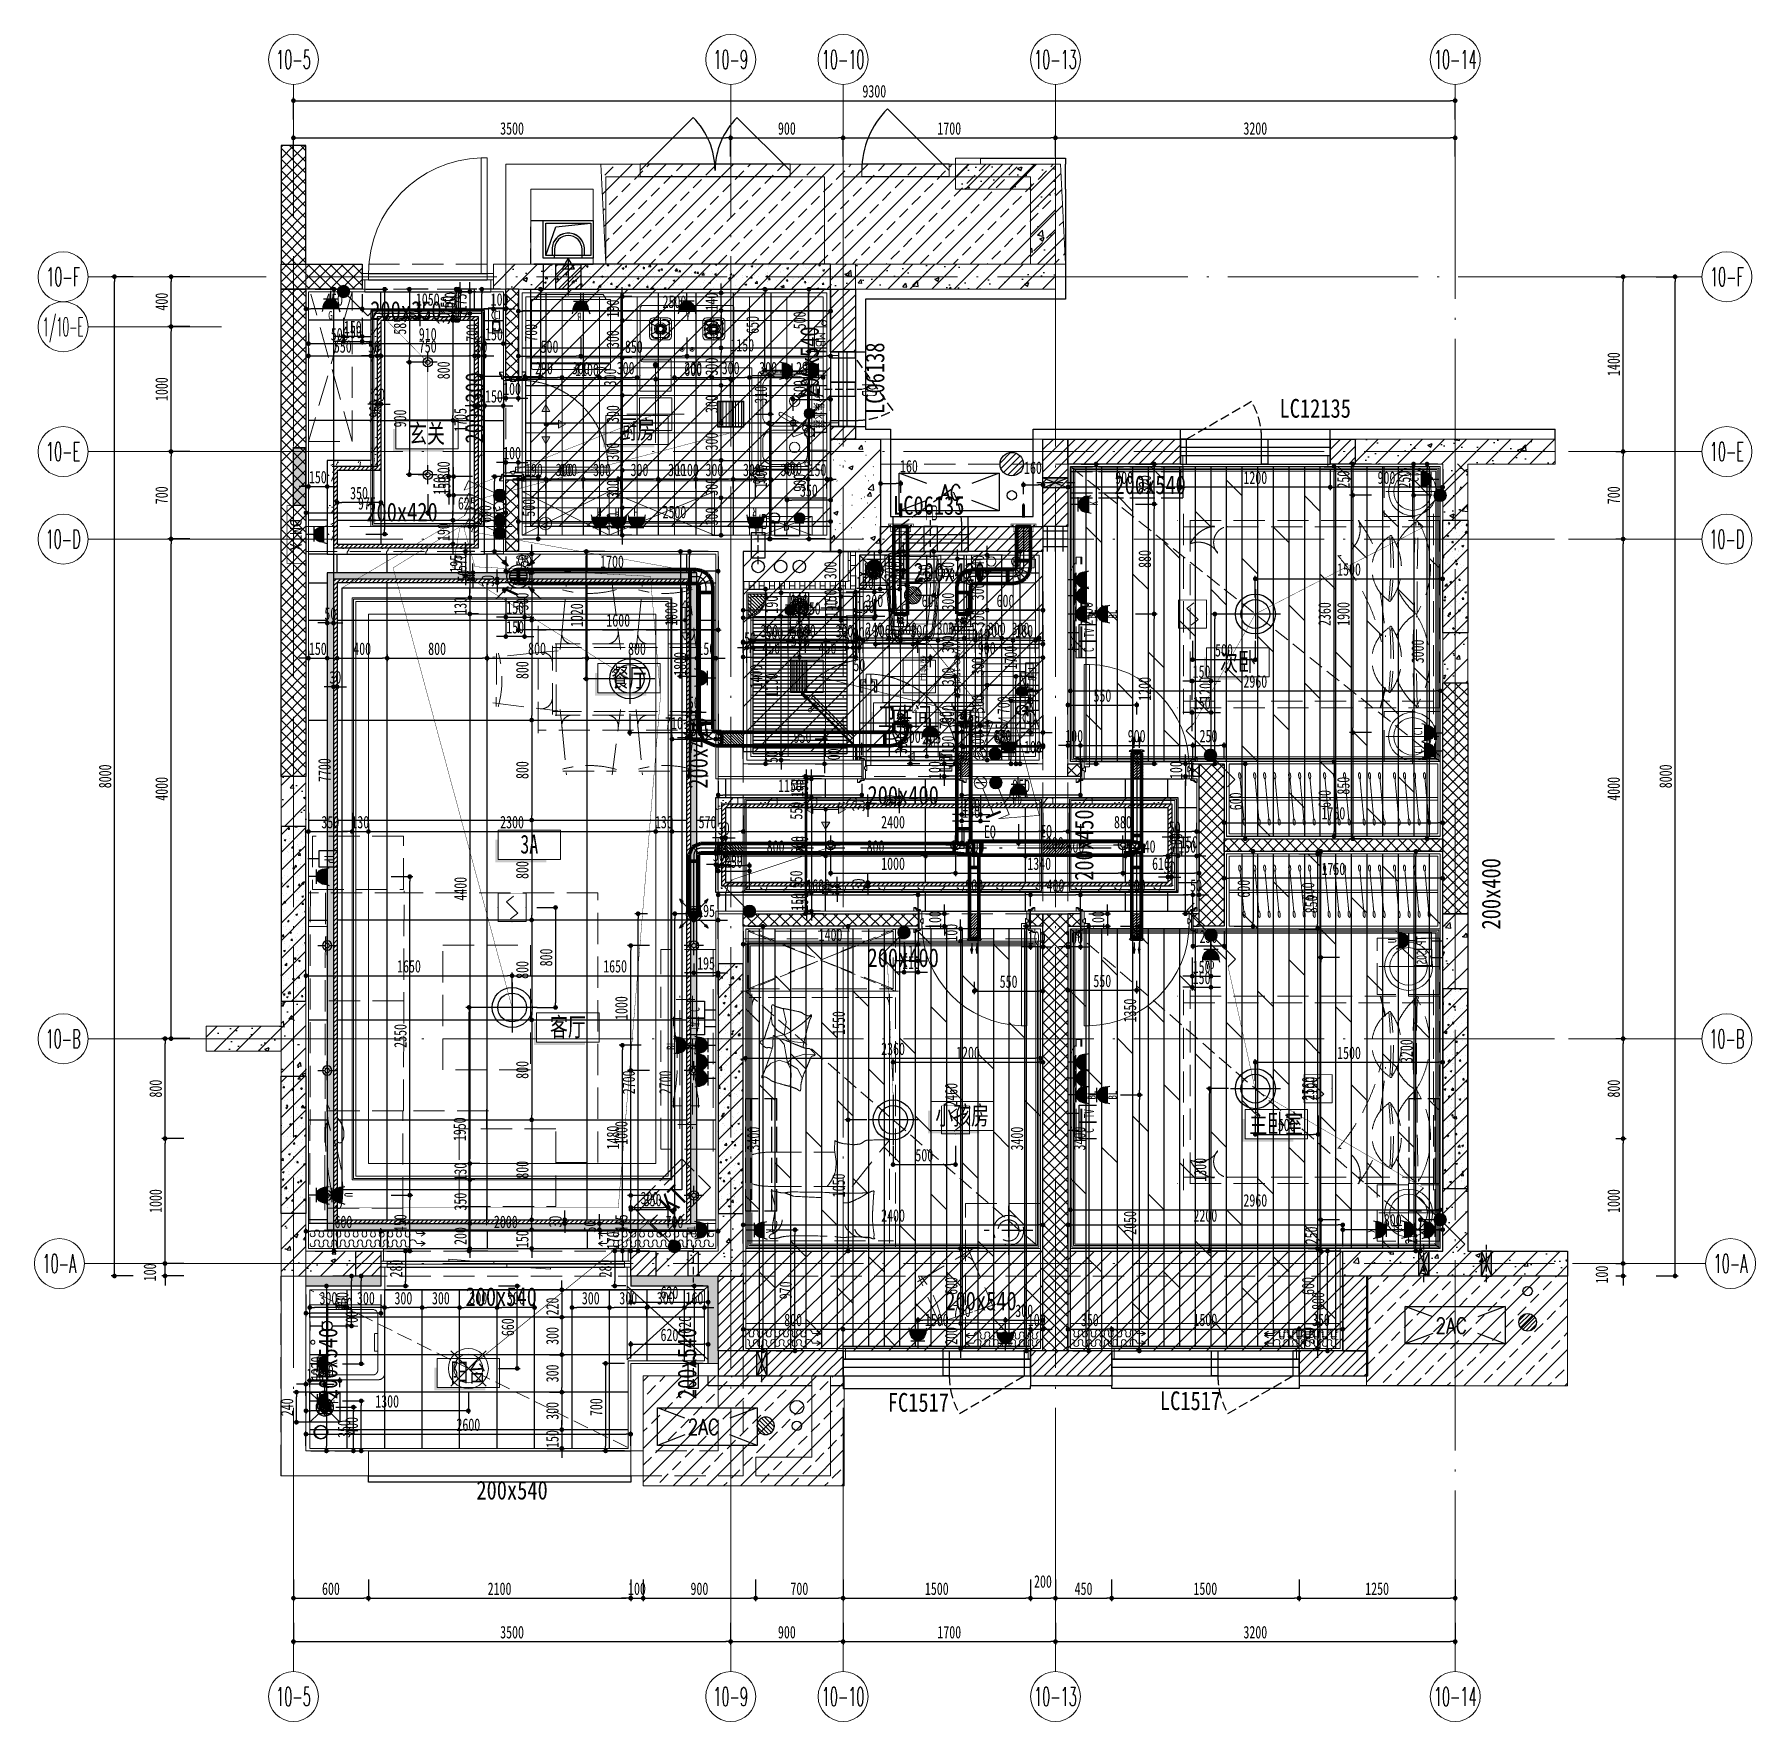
# Model space of a CAD drawing. Header units: millimetres. Extents: x 815519 to 890079, y 147095 to 251022.
# Drawn here: x 840038 to 853817, y 206951 to 220457 of the extents above; entities that cross this region are included whole.
import ezdxf
from ezdxf.enums import TextEntityAlignment as Align

# ---------------------------------------------------------------- set-up
doc = ezdxf.new("R2010")
doc.units = ezdxf.units.MM
doc.header["$LTSCALE"] = 1000
for name, pattern in [('( Hidden )', [0.375, 0.25, -0.125]), ('__DASH', [0.35, 0.25, -0.1]), ('CENTER2', [1.125, 0.75, -0.125, 0.125, -0.125]), ('DASH', [0.35, 0.25, -0.1]), ('DASHDOT', [1, 0.5, -0.25, 0, -0.25]), ('DASHDOT2', [12.7, 6.35, -3.175, 0, -3.175]), ('DOTE', [61.468, 50.8, -5.08, 0.508, -5.08]), ('HIDDEN2', [0.1875, 0.125, -0.0625])]:
    doc.linetypes.add(name, pattern=pattern)
doc.layers.get('Defpoints').update_dxf_attribs({"color": 1})
for name, color, linetype in [('-02插座图层', 30, 'Continuous'), ('0-活动家具', 30, 'Continuous'), ('00000602', 7, 'Continuous'), ('A-WIND（门窗）', 155, 'Continuous'), ('A-完成面尺寸标注', 53, 'Continuous'), ('A-尺寸标注', 53, 'Continuous'), ('ALDES', 2, 'Continuous'), ('aldes留洞', 2, 'Continuous'), ('DOOR_FIRE', 4, 'Continuous'), ('DOOR_FIRE_TEXT', 7, 'Continuous'), ('DUCT-排风中心线', 8, 'CENTER2'), ('DUCT-排风管', 31, 'Continuous'), ('DUCT-排风管端线', 2, 'Continuous'), ('DUCT-排风阀门', 7, 'Continuous'), ('DUCT-新风中心线', 8, 'CENTER2'), ('DUCT-新风管', 50, 'Continuous'), ('DUCT-新风管端线', 2, 'Continuous'), ('DUCT-新风阀门', 7, 'Continuous'), ('EL-插座设备', 11, 'Continuous'), ('EQUIP-消防', 3, 'Continuous'), ('EQUIP_地漏', 7, 'Continuous'), ('FC-地面分割', 142, 'Continuous'), ('FC-地面设备', 1, 'Continuous'), ('FC-材料分缝', 8, 'Continuous'), ('FLOOR_HATCH', 9, 'Continuous'), ('FURNITURE', 3, 'Continuous'), ('HANDRAIL', 3, 'Continuous'), ('HOLE', 7, 'Continuous'), ('KTIAO', 125, 'Continuous'), ('L-立面', 7, 'Continuous'), ('PC_预制内墙', 31, 'Continuous'), ('PC_预制内墙填充', 17, 'Continuous'), ('PC_预制外墙', 11, 'Continuous'), ('PC_预制外墙填充', 252, 'Continuous'), ('PIPE-凝结', 150, 'Continuous'), ('PUB_HATCH', 8, 'Continuous'), ('Q◆03 公共标注', 44, 'Continuous'), ('RC-天花灯带', 1, 'Continuous'), ('STAIR', 52, 'Continuous'), ('SURFACE', 6, 'Continuous'), ('T-天花灯具', 7, 'Continuous'), ('VPIPE-凝结', 151, 'TG_N'), ('VPIPE-污水', 2, 'DASH'), ('VPIPE-通气', 3, 'Continuous'), ('WINDOW_TEXT', 7, 'Continuous'), ('WT-给排水点位', 1, 'Continuous'), ('X-新风设备图', 8, 'Continuous'), ('开关', 6, 'Continuous'), ('柱', 2, 'Continuous'), ('看线', 163, 'Continuous'), ('砌墙(拆）', 12, 'Continuous'), ('空调', 9, 'Continuous'), ('预留洞-厨房', 6, 'Continuous')]:
    doc.layers.add(name, color=color, linetype=linetype)
for name, color, linetype, lineweight in [('A-文字', 50, 'Continuous', 0), ('EL-开关尺寸', 53, 'Continuous', 0), ('EL-开关设备', 140, 'Continuous', 0), ('EL-插座尺寸', 53, 'Continuous', 0), ('EL-线路控制', 11, 'Continuous', 0), ('FC-地面填充', 250, 'Continuous', 0), ('FC-地面尺寸', 53, 'Continuous', 0), ('FC-门槛线', 8, 'Continuous', 0), ('FF-DOOR', 61, 'Continuous', 0), ('FF-低位灯具', 140, 'DASHDOT2', 0), ('FF-固定家具（低位）', 33, 'Continuous', 0), ('FF-固定家具（高位）', 33, 'Continuous', 0), ('FF-洁具', 32, 'Continuous', 0), ('FF-活动家具', 33, 'Continuous', 0), ('FF-窗帘', 8, 'Continuous', 0), ('L-梁', 91, 'DASH', 0), ('RC-天花尺寸', 53, 'Continuous', 0), ('RC-天花灯具', 140, 'Continuous', 0), ('RC-天花灯具尺寸', 53, 'Continuous', 0), ('RC-天花设备', 192, 'Continuous', 0), ('RC-天花造型', 40, 'Continuous', 0), ('S-N.WALL', 2, 'Continuous', 0), ('S-OTHER', 1, 'Continuous', 0), ('S-WALL', 255, 'Continuous', 0), ('S-装饰完成线', 30, 'Continuous', 0), ('S-轴号', 75, 'Continuous', 0), ('S-轴线', 149, 'DOTE', 0), ('S-门套', 141, 'Continuous', 0), ('WT-给排水点位尺寸', 53, 'Continuous', 0), ('梁标注', 134, 'Continuous', 18), ('预留洞-卫生间', 6, 'Continuous', 25), ('预留洞-空调', 6, 'Continuous', 25)]:
    doc.layers.add(name, color=color, linetype=linetype, lineweight=lineweight)
doc.layers.add('DOTE', color=1, linetype='DOTE', plot=False)
doc.styles.add('C-SHET1', font='', dxfattribs={"width": 0.9})
doc.styles.add('COMPLEX', font='COMPLEX')
doc.styles.add('DIM_FONT', font='SIMPLEX', dxfattribs={"width": 0.7, "bigfont": 'GBCBIG'})
doc.styles.add('HZ', font='')
doc.styles.get("Standard").update_dxf_attribs({"font": 'gbenor.shx', "bigfont": 'gbcbig.shx'})
doc.styles.add('TG_LINETYPE', font='SIMPLEX', dxfattribs={"width": 0.8, "height": 3, "bigfont": 'HZTXT'})
doc.styles.add('TH-STYLE1', font='', dxfattribs={"width": 0.7})
doc.styles.add('TSSD_REIN', font='TSSDENG.shx', dxfattribs={"width": 0.69, "height": 0.2, "bigfont": 'TSSDCHN.shx'})
doc.styles.add('宋体', font='', dxfattribs={"width": 0.8})
doc.styles.add('尺寸', font='ROMANC.SHX', dxfattribs={"width": 0.7})
doc.styles.add('文字标注', font='')
doc.styles.add('标注', font='stylu.ttf')
doc.styles.add('黑体', font='simhei.ttf', dxfattribs={"width": 0.7})
doc.styles.get('C-SHET1').set_extended_font_data('FangSong_GB2312')
doc.styles.get('HZ').set_extended_font_data('SimSun')
doc.styles.get('TH-STYLE1').set_extended_font_data('STFangsong')
doc.styles.get('宋体').set_extended_font_data('NSimSun')
doc.styles.get('文字标注').set_extended_font_data('SimSun')
doc.linetypes.add('LED_LINE', pattern='A,20,-0.2,["LED",Standard,S=4,R=0,X=-0.1,Y=-0.05],-15', length=35.2)
doc.linetypes.add('TG_N', pattern='A,2,-0.3,["N",TG_LINETYPE,S=0.1,R=0,X=-0.23,Y=-0.15],0', length=2.3)
doc.linetypes.add('空调冷凝水管', pattern='A,0.14,-0.075,0.14,-0.075,0.14,-0.075,0.14,-0.075,0.14,-0.25,["N",Standard,S=0.2,R=0,X=-0.1,Y=-0.1],-0.25', length=1.5)
doc.dimstyles.new('[布局]1：50', dxfattribs={"dimtxt": 2, "dimasz": 0.75, "dimexe": 0.5, "dimexo": 0.8, "dimgap": 0.5, "dimtad": 1, "dimdec": 0, "dimlfac": 50, "dimrnd": 5, "dimdsep": 46, "dimtxsty": 'TH-STYLE1', "dimblk": 'DOT', "dimcen": 1, "dimdle": 0.5, "dimclrd": 53, "dimclre": 53, "dimclrt": 53, "dimadec": 0, "dimazin": 0, "dimtfac": 1, "dimtdec": 0, "dimtix": 1, "dimtmove": 2, "dimatfit": 3, "dimldrblk": 'HBA_DIMENSION_TICK-天华', "dimfxl": 3, "dimfxlon": 1, "dimarcsym": 0})
doc.dimstyles.new('TH-1：50', dxfattribs={"dimscale": 50, "dimtxt": 2, "dimasz": 0.75, "dimexe": 0.5, "dimexo": 0.8, "dimgap": 0.5, "dimtad": 1, "dimdec": 0, "dimrnd": 5, "dimdsep": 46, "dimtxsty": 'TH-STYLE1', "dimblk": 'DOT', "dimcen": 1, "dimdle": 0.5, "dimclrd": 53, "dimclre": 53, "dimclrt": 2, "dimadec": 0, "dimazin": 2, "dimtfac": 1, "dimtdec": 0, "dimtix": 1, "dimtmove": 2, "dimatfit": 3, "dimldrblk": 'HBA_DIMENSION_TICK-天华', "dimfxl": 3, "dimfxlon": 1, "dimarcsym": 0})
doc.dimstyles.new('TH-[布局]1：50', dxfattribs={"dimscale": 0, "dimtxt": 2, "dimasz": 0.75, "dimexe": 0.3, "dimexo": 0.8, "dimgap": 0.5, "dimtad": 1, "dimdec": 0, "dimrnd": 5, "dimdsep": 46, "dimtxsty": 'TH-STYLE1', "dimblk": 'DOT', "dimcen": 1, "dimdle": 0.5, "dimclrd": 53, "dimclre": 53, "dimclrt": 53, "dimadec": 0, "dimazin": 2, "dimtfac": 1, "dimtdec": 0, "dimtix": 1, "dimtmove": 2, "dimatfit": 3, "dimldrblk": 'HBA_DIMENSION_TICK-天华', "dimfxl": 3, "dimfxlon": 1, "dimarcsym": 0})
pattern_1 = [(41.9872125, (262.5, 36), (629.999983, 472.5000073), [10.09022, -2108.85545]), (68.1985905, (112.5, 20.25), (314.9999976, 944.9999946), [36.34986, -2508.14045]), (60.945396, (105, 2.25), (314.9999758, 472.500012), [15.44344, -3227.6799]), (90, (112.5, 15.75), (315, -2e-14), [4.5, -467.99997]), (71.565051, (259.5, 27), (1e-06, 472.5), [9.48683, -986.6306]), (171.469234, (259.5, 27), (-314.999998, 3.6e-06), [15.16781, -3170.0724]), (79.215702, (238.5, -2.25), (314.9999998, 1889.9999904), [32.06634, -3334.89895]), (62.1329961, (1.5, 141.75), (1259.99998061, 2362.50000902), [73.8093, -15426.1425]), (0, (6.04, 211.03), (0, 472.5), [0, -315]), (64.9831065, (210, 297), (629.9999984, 1417.4999907), [49.65884, -5164.5185]), (81.4391104, (331.5, 110.25), (629.99999884, 4252.49996763), [70.5359, -14742.001]), (82.8749836, (157.5, 153), (314.99997597, 2362.4999978), [36.28016, -7582.553]), (76.75948, (126, 54), (315.00000216, 1417.4999931), [78.58912, -8173.2675]), (0, (76.9, 54.23), (0, 472.5), [0, -315]), (0, (81.96, 49.17), (0, 472.5), [0, -315]), (0, (117.4, 74.46), (0, 472.5), [0, -315]), (0, (107.26, 130.1), (0, 472.5), [0, -315]), (59.0362434, (144, 130.5), (314.9999702, 472.5000116), [26.23928, -5484.01]), (0, (157.47, 152.13), (0, 472.5), [0, -315]), (0, (117.4, 135.16), (0, 472.5), [0, -315]), (0, (132.57, 165.5), (0, 472.5), [0, -315]), (0, (117.4, 120), (0, 472.5), [0, -315]), (50.194429, (300, 87.75), (315, 472.4999994), [11.71538, -2448.51325]), (90, (300, 74.25), (315, -2e-14), [13.5, -458.99998]), (43.66778, (283.5, 58.5), (944.999998, 944.9999951), [22.81036, -4767.36495]), (90, (283.5, 54), (315, -2e-14), [4.5, -467.99997]), (39.805571, (270, 42.75), (629.9999795, 472.5000167), [17.57306, -3672.76985]), (0, (223.67, 74.46), (0, 472.5), [0, -315]), (0, (300.7, 88.73), (0, 472.5), [0, -315]), (0, (300.7, 88.73), (0, 472.5), [0, -315]), (29.3577535, (307.5, 96.75), (944.999995, 472.5000022), [27.53634, -2863.7793]), (0, (299.6, 120), (0, 472.5), [0, -315]), (146.309932, (210, 297), (-629.9999979, 472.4999878), [32.44996, -3374.79595]), (8.1301023, (175.5, 234), (3149.9999744, 472.4999965), [31.8198, -6650.339]), (47.8624052, (105, 225), (1259.9999976, 1417.49999528), [42.4794, -8878.1955]), (14.620874, (36, 207), (1889.99998854, 472.5000191), [71.30919, -7416.1545]), (0, (61.7, 236.3), (0, 472.5), [0, -315]), (18.434949, (162, 189), (1259.999991, 472.4999952), [14.23025, -2974.12205]), (16.699244, (175.5, 193.5), (314.999993, 2.8e-05), [7.83023, -1636.51795]), (101.093723, (183, 195.75), (-630.00000934, 3307.49996524), [38.97836, -8146.4765]), (0, (142.7, 216.1), (0, 472.5), [0, -315]), (0, (175.33, 234.9), (0, 472.5), [0, -315]), (0, (132.57, 180.7), (0, 472.5), [0, -315]), (0, (92.1, 281.84), (0, 472.5), [0, -315]), (0, (76.9, 261.6), (0, 472.5), [0, -315]), (44.1449026, (157.5, 290.25), (944.99999728, 944.9999956), [35.53607, -7427.0385]), (54.5829447, (133.5, 256.5), (315.00000002, 472.49999563), [41.41331, -8655.3815]), (0, (157.92, 290.56), (0, 472.5), [0, -315]), (0, (112.32, 266.66), (0, 472.5), [0, -315]), (0, (157.92, 290.56), (0, 472.5), [0, -315]), (0, (133.55, 255.76), (0, 472.5), [0, -315]), (75.068583, (207, 238.5), (314.9999985, 1417.4999934), [11.64313, -2433.4143]), (90, (210, 249.75), (315, -2e-14), [47.25, -425.25]), (50.194429, (265.5, 447.75), (315, 472.4999994), [11.71538, -2448.51325]), (0, (178.1, 347.6), (0, 472.5), [0, -315]), (0, (188.24, 342.53), (0, 472.5), [0, -315]), (0, (147.75, 352.65), (0, 472.5), [0, -315]), (0, (198.37, 408.3), (0, 472.5), [0, -315]), (53.1301023, (231, 380.25), (315.0000004, 472.4999997), [22.5, -4702.4998]), (90, (231, 342), (315, -2e-14), [38.25, -434.24999]), (0, (231.05, 342.76), (0, 472.5), [0, -315]), (23.1985905, (255, 443.25), (944.999994, 472.4999966), [11.42366, -2387.5448]), (66.037511, (252, 436.5), (314.999997, 944.99999), [7.38664, -1543.8084]), (66.037511, (249, 429.75), (314.999997, 944.99999), [7.38664, -1543.8084]), (81.8698976, (244.5, 398.25), (315.00000136, 2362.4999988), [31.8198, -6650.339]), (90, (273, 456.75), (315, -2e-14), [11.25, -461.24999]), (0, (238.4, 472.5), (0, 472.5), [0, -315])]
pattern_2 = [(45, (0, 0), (-17.6776695, 17.6776695), [])]
pattern_3 = [(45, (-998.2, -28322.43), (-134.70384, 134.70384), []), (45, (-863.5, -28322.43), (-134.70384, 134.70384), [95.25, -47.625])]
pattern_4 = [(45, (0, 0), (-112.2532, 112.2532), [])]
pattern_5 = [(45, (-168259.29, 41209.81), (-88.388348, 88.388348), []), (50, (-168259.3, 41209.8), (358.63009, -31.37607), [37.5, -412.5]), (355, (-168259.3, 41209.8), (-69.37567, 376.09607), [30, -330]), (100.4514, (-168229.4, 41207.2), (289.25469, 344.71977), [31.8701, -350.57106]), (46.1842, (-168259.3, 41309.8), (533.62052, -82.7595), [56.25, -618.75]), (96.6356, (-168214.8, 41302.9), (467.33135, 487.05894), [47.80514, -525.8565]), (351.1842, (-168259.3, 41309.8), (467.33097, 487.0593), [45, -495]), (21, (-168209.3, 41284.8), (298.45353, -201.309445), [37.5, -412.5]), (326, (-168209.3, 41284.8), (121.65767, 362.57502), [30, -330]), (71.4514, (-168184.42, 41268.03), (420.11131, 161.26525), [31.8701, -350.57106]), (37.5, (-168259.29, 41209.81), (6.079928, 166.446927), [0, -326, 0, -335, 0, -331.25]), (7.5, (-168259.3, 41209.8), (131.53477, 197.205856), [0, -191, 0, -318.5, 0, -126.25]), (327.5, (-168370.79, 41209.81), (266.911218, -11.277436), [0, -125, 0, -390, 0, -517.5]), (317.5, (-168420.8, 41209.8), (291.593085, 50.05249), [0, -162.5, 0, -259, 0, -367.5])]

msp = doc.modelspace()

# ---------------------------------------------------------------- texts
at = {"color": 8, "style": 'TSSD_REIN', "width": 0.552}
msp.add_text('WD', height=120, dxfattribs=at).set_placement((845783.9, 216497.5))
at = {"layer": 'EL-插座设备', "style": '文字标注'}
msp.add_text('DMTX', height=93.88, rotation=270.00001, dxfattribs=at).set_placement((842084.8, 216577.9))

# ---------------------------------------------------------------- blocks, each defined once
blk = doc.blocks.new('$plan$00001623')
at = {"layer": 'FF-活动家具', "linetype": 'DASH', "ltscale": 0.015}
blk.add_line((-296, -145), (297, -145), dxfattribs=at)
blk.add_lwpolyline([(250, -600), (-250, -600, -0.414214), (-300, -550), (-300, 0), (300, 0), (300, -550, -0.414214)], format="xyb", close=True, dxfattribs=at)
for points in [[(278, -72), (107, -72), (107, -120), (278, -120)], [(118, -86), (132, -86), (132, -99), (118, -99)], [(144, -86), (157, -86), (157, -99), (144, -99)], [(168, -86), (182, -86), (182, -99), (168, -99)], [(194, -86), (208, -86), (208, -99), (194, -99)], [(236, -110), (264, -110), (264, -80), (236, -80)]]:
    blk.add_lwpolyline(points, close=True, dxfattribs=at)
blk.add_lwpolyline([(262, -145), (262, -505, -0.414214), (222, -545), (-222, -545, -0.414214), (-262, -505), (-262, -145)], format="xyb", dxfattribs=at)
blk.add_lwpolyline([(-71, -545), (-71, -518), (0, -518), (71, -518), (71, -545)], dxfattribs=at)
blk.add_circle((0, -25), 16, dxfattribs=at)
blk = doc.blocks.new('A$C295F009A')
at = {"layer": 'FF-活动家具', "linetype": 'DASH'}
for p, q in [((20, 1940), (20, 321)), ((0, 1920), (440, 1920)), ((440, 1920), (440, 321)), ((304, 1723), (156, 1723)), ((187, 692), (187, 1757)), ((287, 1757), (287, 692)), ((127, 1573), (197, 1573)), ((137, 1588), (137, 1513)), ((347, 1573), (277, 1573)), ((337, 1588), (337, 1513)), ((127, 873), (197, 873)), ((137, 936), (137, 861)), ((347, 873), (277, 873)), ((337, 936), (337, 861)), ((316, 723), (167, 723)), ((0, 321), (440, 321))]:
    blk.add_line(p, q, dxfattribs=at)
for centre, start, end in [((-1333, 1223), 348.0596, 12.1127), ((1808, 1223), 167.8873, 191.9404)]:
    blk.add_arc(centre, 1501, start, end, dxfattribs=at)
blk = doc.blocks.new('Z$W@#61777A51')
at = {"layer": '空调'}
for p, q in [((250, 325, -1), (0, 325, -1)), ((0, 187, -1), (0, 325, -1)), ((250, 277, -1), (0, 277, -1)), ((550, 325, -1), (300, 325, -1)), ((550, 277, -1), (300, 277, -1)), ((550, 187, -1), (550, 325, -1)), ((0, 0, -1), (0, 137, -1)), ((250, 0, -1), (0, 0, -1)), ((550, 0, -1), (550, 137, -1)), ((550, 0, -1), (300, 0, -1))]:
    blk.add_line(p, q, dxfattribs=at)
at = {"layer": '空调', "style": 'C-SHET1', "width": 0.9}
blk.add_text('KT', height=166.5, rotation=359.9935, dxfattribs=at).set_placement((170, 61, -1))
blk = doc.blocks.new('A$C0A6165FC')
at = {"layer": 'RC-天花灯具', "color": 8, "lineweight": -2}
for p, q in [((200, 400), (200, 0)), ((400, 200), (0, 200))]:
    blk.add_line(p, q, dxfattribs=at)
at = {"layer": 'RC-天花灯具', "lineweight": -2}
blk.add_circle((200, 200), 160, dxfattribs=at)
at = {"layer": 'RC-天花灯具', "color": 8, "lineweight": -2}
blk.add_circle((200, 200), 115, dxfattribs=at)
blk = doc.blocks.new('A$C6B8357AB')
at = {"layer": 'RC-天花灯具', "color": 8, "lineweight": -2}
for p, q in [((76, 152), (76, 94)), ((0, 76), (59, 76)), ((76, 59), (76, 0)), ((94, 76), (153, 76))]:
    blk.add_line(p, q, dxfattribs=at)
at = {"layer": 'RC-天花灯具', "lineweight": -2}
blk.add_circle((76, 76), 37.5, dxfattribs=at)
at = {"layer": 'RC-天花灯具', "color": 8, "lineweight": -2}
blk.add_circle((76, 76), 17.5, dxfattribs=at)
blk = doc.blocks.new('chair-09')
at = {"layer": 'FF-活动家具', "linetype": 'DASH'}
for p, q in [((345942, -72575), (345942, -72026)), ((345972, -72586), (345972, -72007)), ((345832, -72081), (345465, -72117)), ((345494, -72087), (345492, -72513)), ((345987, -72066), (345833, -72081)), ((345465, -72483), (345832, -72529)), ((345834, -72529), (345987, -72548))]:
    blk.add_line(p, q, dxfattribs=at)
for centre, radius, start, end in [((344739, -72297), 799, 344.1096, 15.3279), ((345859, -72162), 82.9, 1.1795, 101.1533), ((345852, -72441), 90, 264.2894, 0)]:
    blk.add_arc(centre, radius, start, end, dxfattribs=at)
blk = doc.blocks.new('A$C0250083D')
at = {"layer": 'FF-活动家具', "linetype": 'DASH'}
for p, q in [((-430, 0), (430, 0)), ((-405, 43), (-405, -1420)), ((395, 43), (395, -1420)), ((-430, -1420), (430, -1420))]:
    blk.add_line(p, q, dxfattribs=at)
at = {"layer": 'FF-活动家具', "linetype": 'DASH', "xscale": -1}
for p, rotation in [((-346227, -72703), 180), ((-346227, -73311), 180), ((72296, -347249), 270)]:
    blk.add_blockref('chair-09', p, dxfattribs=dict(at, rotation=rotation))
at = {"layer": 'FF-活动家具', "linetype": 'DASH', "extrusion": (0, 0, -1), "xscale": -1, "zscale": -1, "rotation": 180}
for p in [(-346227, -72703), (-346227, -73311)]:
    blk.add_blockref('chair-09', p, dxfattribs=at)
blk = doc.blocks.new('A$C033B1243')
at = {"layer": 'FF-洁具', "linetype": 'ByBlock'}
for p, q in [((195, 705), (355, 705)), ((184, 660), (366, 660)), ((194, 680), (356, 680)), ((194, 670), (356, 670)), ((90, 218), (99, 420)), ((133, 227), (141, 417)), ((417, 227), (409, 417)), ((460, 218), (451, 420)), ((90, 178), (69, 200)), ((460, 178), (481, 200)), ((479, 120), (479, 155)), ((489, 165), (493, 165)), ((493, 165), (519, 165)), ((529, 120), (529, 155)), ((85, 12), (56, 2)), ((60, 0), (490, 0)), ((91, 10), (459, 10)), ((465, 12), (493, 2)), ((489, 110), (496, 110)), ((496, 110), (519, 110))]:
    blk.add_line(p, q, dxfattribs=at)
for centre, radius, start, end in [((195, 615), 90, 90, 180), ((355, 615), 90, 0, 90), ((4819, -117), 4770, 171.179, 178.4768), ((4819, -117), 4760, 171.1939, 176.1869), ((4819, -117), 4750, 171.1939, 173.5149), ((194, 600), 80, 90, 171.1939), ((194, 600), 70, 90, 171.1939), ((4819, -117), 4708, 170.6104, 173.4971), ((184, 650), 10, 90, 170.6104), ((356, 600), 80, 8.8061, 90), ((356, 600), 70, 8.8061, 90), ((366, 650), 10, 9.3896, 90), ((-4269, -117), 4708, 6.5029, 9.3896), ((-4269, -117), 4750, 6.4851, 8.8061), ((-4269, -117), 4760, 3.8131, 8.8061), ((-4269, -117), 4770, 3.3834, 8.821), ((275, -1566), 1778, 83.3507, 96.6493), ((4819, -117), 4740, 176.5159, 178.346), ((97, 171), 10, 95.8406, 176.5159), ((95, 218), 5, 177.5258, 275.7535), ((275, -1566), 1788, 84.2465, 95.7535), ((275, -1566), 1756, 84.1594, 95.8406), ((138, 227), 5, 177.5258, 274.3804), ((275, -1566), 1793, 85.6196, 94.3804), ((412, 227), 5, 265.6196, 2.4742), ((455, 218), 5, 264.2465, 2.4742), ((453, 171), 10, 3.4841, 84.1594), ((-4269, -117), 4740, 1.654, 3.4841), ((489, 155), 10, 90, 180), ((519, 155), 10, 0, 90), ((60, 10), 10, 178.4768, 270), ((91, 20), 10, 178.346, 270), ((459, 20), 10, 270, 1.654), ((489, 120), 10, 180, 270), ((490, 10), 10, 269.9986, 1.5232), ((-4269, -117), 4770, 1.5232, 2.7219), ((519, 120), 10, 270, 0)]:
    blk.add_arc(centre, radius, start, end, dxfattribs=at)
blk = doc.blocks.new('A$4220316')
at = {"layer": 'FF-洁具'}
for p, q in [((16, 0), (-16, 0)), ((-67, -97), (-67, -48)), ((-67, -48), (-4, -48)), ((62, -102), (-62, -102)), ((-4, -20), (-4, -68)), ((4, -20), (4, -68)), ((4, -48), (68, -48)), ((68, -48), (68, -97))]:
    blk.add_line(p, q, dxfattribs=at)
for centre, radius, start, end in [((-12, 0), 3.42, 177.5024, 241.832), ((12, 0), 3.42, 298.168, 2.4976), ((-62, -97), 5.54, 181.3864, 268.6136), ((5, -3), 19.1, 179.5045, 239.6805), ((0, -65), 5.18, 209.602, 330.398), ((-5, -3), 19.1, 300.3402, 0.4747), ((62, -97), 5.4, 270.0328, 359.9672)]:
    blk.add_arc(centre, radius, start, end, dxfattribs=at)
blk = doc.blocks.new('A$C52677ED0')
at = {"layer": 'FF-洁具', "linetype": 'ByBlock'}
for points in [[(529, 62), (-49, 62), (-49, 524), (529, 524)], [(466, 124), (13, 124), (13, 461), (466, 461)], [(222, 251), (222, 88), (258, 88), (258, 251)]]:
    blk.add_lwpolyline(points, close=True, dxfattribs=at)
for points in [[(156, 110), (156, 145), (146, 145), (146, 110)], [(324, 110), (324, 145), (334, 145), (334, 110)], [(146, 110), (112, 110), (112, 100), (146, 100)], [(146, 100), (146, 70), (156, 70), (156, 100)], [(156, 100), (187, 100), (187, 110), (156, 110)], [(324, 100), (293, 100), (293, 110), (324, 110)], [(334, 100), (334, 70), (324, 70), (324, 100)], [(334, 110), (368, 110), (368, 100), (334, 100)]]:
    blk.add_lwpolyline(points, dxfattribs=at)
blk = doc.blocks.new('HP_SRQ_JDG')
for radius in [0.5, 0.2]:
    blk.add_circle((0, 0), radius)
blk = doc.blocks.new('HP_SRQ_JDH')
blk.add_circle((0, 0), 0.5)
blk = doc.blocks.new('A$C12B442AA')
at = {"layer": 'FF-洁具'}
blk.add_lwpolyline([(-450, -200), (-450, -100), (50, -100), (50, -200)], close=True, dxfattribs=at)
at = {"layer": 'FF-洁具', "extrusion": (0, 0, -1), "xscale": 75, "yscale": 75, "zscale": -75, "rotation": 180}
for name, p in [('HP_SRQ_JDG', (307, -151)), ('HP_SRQ_JDH', (107, -151))]:
    blk.add_blockref(name, p, dxfattribs=at)
blk = doc.blocks.new('A$C59F65D35')
at = {"layer": 'FF-活动家具', "linetype": '( Hidden )'}
for p, q in [((0, 45), (0, 0)), ((805, 45), (0, 45)), ((0, 0), (0, 15)), ((805, 7), (0, 7)), ((49, 58), (113, 90)), ((49, 45), (49, 58)), ((756, 58), (49, 58)), ((692, 90), (113, 90)), ((756, 58), (692, 90)), ((756, 45), (756, 58)), ((805, 45), (805, 0)), ((805, 0), (805, 15)), ((805, 0), (0, 0))]:
    blk.add_line(p, q, dxfattribs=at)
blk = doc.blocks.new('A$C071256C4')
at = {"layer": 'FF-活动家具', "ltscale": 2, "xscale": -1, "rotation": 180}
blk.add_blockref('A$C59F65D35', (0, 90), dxfattribs=at)
blk = doc.blocks.new('W')
at = {"layer": 'FF-固定家具（高位）', "linetype": 'DASH', "ltscale": 0.015}
for p, q in [((849720, 213438), (849690, 213758)), ((849840, 213438), (849810, 213758)), ((849920, 213438), (849890, 213758)), ((850000, 213438), (849970, 213758)), ((850120, 213438), (850090, 213758)), ((850200, 213438), (850170, 213758)), ((850280, 213438), (850250, 213758)), ((850400, 213438), (850370, 213758)), ((850480, 213438), (850450, 213758)), ((850560, 213438), (850530, 213758)), ((850680, 213438), (850650, 213758)), ((850760, 213438), (850730, 213758)), ((850840, 213438), (850810, 213758)), ((850960, 213438), (850930, 213758)), ((851040, 213438), (851010, 213758)), ((851120, 213438), (851090, 213758)), ((851200, 213438), (851170, 213758))]:
    blk.add_line(p, q, dxfattribs=at)
for points in [[(851292, 213298), (851292, 213898), (849582, 213898), (849582, 213298)], [(851272, 213318), (851272, 213878), (849602, 213878), (849602, 213318)]]:
    blk.add_lwpolyline(points, close=True, dxfattribs=at)
for points in [[(851272, 213608), (849602, 213608)], [(851272, 213588), (849602, 213588)]]:
    blk.add_lwpolyline(points, dxfattribs=at)
at = {"layer": 'FF-固定家具（高位）', "linetype": 'DASH', "ltscale": 0.015, "extrusion": (0, 0, -1)}
for centre in [(849687, 213783), (849807, 213783), (849887, 213783), (849967, 213783), (850087, 213783), (850167, 213783), (850247, 213783), (850367, 213783), (850447, 213783), (850527, 213783), (850647, 213783), (850727, 213783), (850807, 213783), (850927, 213783), (851007, 213783), (851087, 213783), (851167, 213783), (849723, 213413), (849843, 213413), (849923, 213413), (850003, 213413), (850123, 213413), (850203, 213413), (850283, 213413), (850403, 213413), (850483, 213413), (850563, 213413), (850683, 213413), (850763, 213413), (850843, 213413), (850963, 213413), (851043, 213413), (851123, 213413), (851203, 213413)]:
    blk.add_ellipse(centre, major_axis=(-2.4, 25), ratio=0.319095, dxfattribs=at)
blk = doc.blocks.new('A$C0F4F02FF')
at = {"layer": 'FF-活动家具', "linetype": 'DASH'}
for p, q in [((51, 2102, 0), (51, 0, 0)), ((1551, 2102, 0), (51, 2102, 0)), ((1551, 2102, 0), (1551, 0, 0)), ((1603, 2052, 0), (0, 2052, 0)), ((103, 52, 0), (103, 2052, 0)), ((1500, 2052, 0), (1500, 52, 0)), ((1551, 103, 0), (0, 103, 0)), ((1603, 52, 0), (0, 52, 0))]:
    blk.add_line(p, q, dxfattribs=at)
for centre, radius, start, end in [((66, 1922, 0), 10.1, 72.0618, 265.082), ((429, 1340, 0), 681, 58.0487, 121.2502), ((1181, 1332, 0), 696, 59.5662, 122.0667), ((951, 17495, 0), 15574, 269.4888, 272.1441), ((76, 1912, 0), 9.88, 89.3276, 270.8965), ((526, 17128, 0), 15213, 268.3061, 270.9928), ((468, 7426, 0), 5538, 265.9389, 273.3651), ((498, 2292, 0), 576, 222.8956, 247.3163), ((443, 1350, 0), 445, 55.8515, 125.9934), ((476, 2103, 0), 378, 292.9977, 327.1262), ((793, 1908, 0), 10.1, 274.918, 107.9382), ((812, 1912, 0), 9.88, 89.3276, 270.8965), ((1094, 7563, 0), 5668, 267.1426, 274.4827), ((1221, 2264, 0), 547, 221.6663, 246.7157), ((1171, 1350, 0), 445, 55.8515, 125.9934), ((1164, 2166, 0), 452, 294.6569, 325.8613), ((524, -29, 0), 1725, 100.5204, 105.8564), ((879, -1635, 0), 3364, 101.3937, 104.2257), ((181, 1702, 0), 7.9, 89.3276, 270.8965), ((467, -179, 0), 1910, 83.2357, 98.6092), ((486, -1244, 0), 2954, 85.9238, 95.9112), ((435, 1867, 0), 308, 214.4784, 327.7112), ((202, -3108, 0), 4795, 80.7037, 85.0256), ((680, 1710, 0), 7.9, 58.9675, 240.5364), ((695, 1710, 0), 8.11, 274.918, 107.9382), ((910, 1702, 0), 7.9, 89.3276, 270.8965), ((1196, -179, 0), 1910, 83.2357, 98.6092), ((1214, -1244, 0), 2954, 85.9238, 95.9112), ((1164, 1867, 0), 308, 214.4784, 327.7112), ((1409, 1710, 0), 7.9, 58.9675, 240.5364), ((1423, 1711, 0), 8.11, 274.918, 107.9382), ((227, 79, 0), 1595, 49.1342, 77.2997), ((910, 616, 0), 1051, 52.3086, 64.4628), ((1481, 1244, 0), 221, 71.0984, 168.1261), ((1194, 171, 0), 182, 338.3561, 59.178), ((1374, 422, 0), 130, 228.545, 346.4387), ((1250, 337, 0), 259, 295.8528, 15.458)]:
    blk.add_arc(centre, radius, start, end, dxfattribs=at)
blk = doc.blocks.new('A$C25BE450F')
at = {"layer": 'FF-活动家具', "linetype": 'DASH'}
for p, q in [((-1200, -27), (-1200, 2078)), ((-1200, 2078), (0, 2078)), ((0, 2078), (0, 0)), ((-1190, 2026), (-16, 2026)), ((-1150, 49), (-1150, 2045)), ((-50, 49), (-50, 2045)), ((-843, 786), (-848, 789)), ((-836, 707), (-843, 786)), ((-838, 652), (-836, 707)), ((-785, 649), (-749, 722)), ((-749, 722), (-750, 741)), ((-996, 603), (-1043, 650)), ((-932, 581), (-996, 603)), ((-864, 600), (-932, 581)), ((-864, 600), (-891, 453)), ((-864, 600), (-838, 652)), ((-864, 600), (-785, 649)), ((-826, 561), (-864, 600)), ((-730, 532), (-826, 561)), ((-924, 416), (-931, 407)), ((-878, 422), (-925, 408)), ((-891, 453), (-924, 416)), ((-893, 377), (-856, 420)), ((-856, 420), (-809, 432)), ((-809, 432), (-737, 442)), ((-647, 537), (-730, 532)), ((-979, 395), (-1054, 411)), ((-989, 293), (-995, 219)), ((-947, 342), (-989, 293)), ((-893, 377), (-967, 393)), ((-925, 408), (-960, 396)), ((-893, 377), (-947, 342)), ((-893, 377), (-876, 272)), ((-850, 359), (-893, 377)), ((-751, 290), (-850, 359)), ((-674, 220), (-751, 290)), ((-876, 272), (-900, 167)), ((22, 28), (-1240, 28)), ((-25, 78), (-1169, 78))]:
    blk.add_line(p, q, dxfattribs=at)
for points in [[(-1001, 2007, 0.494818), (-1010, 1988)], [(-1010, 1988, 0.263368), (-982, 1969)], [(-983, 2008, 0.049225), (-1001, 2007)], [(-982, 1969, 0.027201), (-985, 1916)], [(-969, 1940, 0.05369), (-984, 1953)], [(-959, 2007, 0.036831), (-983, 2008)], [(-947, 1944, 0.077379), (-982, 1969)], [(-961, 1928, 0.070312), (-969, 1940)], [(-921, 1998, 0.031893), (-959, 2007)], [(-912, 1884, 0.047525), (-922, 1909, 0.077379), (-947, 1944)], [(-921, 1998, 0.035863), (-887, 1991, 0.032941), (-798, 1986, 0.009477), (-487, 1991, -0.073374), (-449, 1997)], [(-429, 1999, 0.033397), (-449, 1997)], [(-392, 1998, 0.03204), (-429, 1999)], [(-391, 1932, 0.046801), (-396, 1924)], [(-392, 1998, 0.018442), (-327, 1995)], [(-372, 1952, 0.031223), (-391, 1932)], [(-344, 1977, 0.023666), (-372, 1952)], [(-332, 1985, 0.048685), (-344, 1977)], [(-308, 1995, 0.027842), (-332, 1985)], [(-327, 1995, 0.010837), (-263, 1996)], [(-313, 1961, 0.077547), (-327, 1933)], [(-261, 1997, 0.088153), (-292, 1982, 0.077547), (-313, 1961)], [(-263, 1996, 0.014624), (-215, 1999)], [(-226, 2001, 0.088153), (-261, 1997)], [(-215, 1999, 0.111249), (-192, 2006)], [(-174, 1989, -0.191716), (-173, 2001, -0.363489), (-169, 2004, 0.585858), (-166, 2007, 0.215512), (-168, 2009, 0.076444), (-175, 2010, 0.153708), (-192, 2006)], [(-177, 1941, 0.018818), (-184, 1873)], [(-175, 1956, 0.019326), (-177, 1941)], [(-175, 1956, 0.01735), (-172, 1973)], [(-172, 1973, 0.129675), (-174, 1989)], [(-985, 1916, 0.042281), (-982, 1882)], [(-982, 1882, 0.01097), (-975, 1844)], [(-971, 1821, 0.018299), (-975, 1844)], [(-965, 1760, 0.023305), (-971, 1821)], [(-957, 1919, 0.015448), (-961, 1928)], [(-951, 1891, 0.082127), (-954, 1909, 0.013244), (-957, 1919)], [(-954, 1868, 0.064164), (-951, 1891)], [(-907, 1858, 0.047525), (-912, 1884)], [(-396, 1924, 0.023191), (-404, 1907)], [(-184, 1873, 0.021828), (-185, 1813)], [(-185, 1813, 0.006204), (-183, 1779)], [(-967, 1740), (-988, 1658), (-995, 1628, 0.510228), (-994, 1626)], [(-967, 1740, 0.073041), (-965, 1760)], [(-864, 1651, 0.009729), (-837, 1661, 0.007971), (-816, 1670)], [(-816, 1670, 0.000847), (-594, 1680)], [(-383, 1721, 0.033339), (-419, 1721)], [(-367, 1718, 0.072521), (-383, 1721)], [(-288, 1682, 0.009477), (-337, 1705, 0.015937), (-367, 1718)], [(-261, 1667, 0.024599), (-288, 1682)], [(-222, 1641, 0.016108), (-261, 1667)], [(-183, 1779, 0.001963), (-177, 1673)], [(-177, 1673, 0.028341), (-173, 1636)], [(-1004, 1590), (-347, 1590), (-50, 1220), (-50, 148, -0.160928), (-70, 78), (-1126, 78, -0.158603), (-1150, 148), (-1150, 1570)], [(-994, 1626, 0.023571), (-969, 1629)], [(-969, 1629, 0.034494), (-938, 1637)], [(-870, 1639, 0.078669), (-916, 1641, 0.047825), (-938, 1637)], [(-891, 1642, 0.009729), (-864, 1651)], [(-870, 1639, 0.06251), (-813, 1635)], [(-813, 1635, 0.00152), (-567, 1638)], [(-525, 1641, 0.008762), (-567, 1638)], [(-50, 1220, -0.052315), (-81, 1217, -0.010847), (-232, 1221, -0.093398), (-262, 1238, 0.103649), (-289, 1252, -0.016692), (-333, 1257, 0.000248), (-421, 1248, -0.017961), (-448, 1241, 0.027362), (-487, 1224), (-488, 1297), (-475, 1392, 0.031824), (-484, 1480, 0.085272), (-547, 1590)], [(-428, 1644, 0.007153), (-525, 1641)], [(-303, 1644, 0.005484), (-428, 1644)], [(-236, 1642, 0.014345), (-303, 1644)], [(-202, 1635, 0.062981), (-213, 1639, 0.04058), (-236, 1642)], [(-202, 1635, 0.048309), (-188, 1629, 0.03973), (-175, 1627)], [(-175, 1627, 0.36606), (-173, 1628)], [(-173, 1628, 0.117014), (-173, 1636)], [(-1150, 1337, 0.0796), (-1004, 1317), (-486, 1317)]]:
    blk.add_lwpolyline(points, format="xyb", dxfattribs=at)
for centre, radius, start, end in [((-1015, 1125), 465, 88.7075, 106.9122), ((-1068, 718), 3.55, 102.9099, 175.6807), ((-1043, 716), 28.2, 175.6807, 199.9743), ((-1024, 723), 48.1, 199.9743, 218.2144), ((-1067, 716), 5.04, 36.2082, 102.9099), ((-1054, 726), 11.3, 216.2082, 259.2216), ((-1112, 654), 63.4, 22.336, 38.2144), ((-1045, 776), 61.7, 259.2216, 266.9004), ((-1047, 726), 12.2, 266.9004, 284.1999), ((-1052, 745), 31.5, 284.1999, 296.447), ((-1164, 969), 282, 296.447, 300.5347), ((-1099, 860), 155, 300.5347, 309.3295), ((-960, 690), 64.8, 115.7025, 129.3295), ((-920, 606), 157, 107.4686, 115.7025), ((-486, -772), 1602, 104.8916, 107.4686), ((-559, -498), 1319, 103.47, 104.8916), ((-968, 1209), 436, 283.47, 285.9413), ((-887, 928), 144, 285.9413, 290.4063), ((-1580, 2789), 2130, 290.4063, 291.5663), ((-819, 864), 60.4, 291.5663, 314.7245), ((-767, 812), 13.4, 84.2718, 134.7245), ((-766, 821), 4.64, 26.9249, 84.2718), ((-799, 804), 40.7, 8.2734, 26.9249), ((-708, 789), 50.4, 171.845, 187.8584), ((-806, 803), 47.9, 351.845, 8.2734), ((-418, 830), 344, 187.8584, 195.9818), ((-269, 872), 499, 195.9818, 202.7252), ((-1673, 423), 670, 19.7577, 22.336), ((-4878, -728), 4075, 18.7127, 19.7577), ((-3401, -228), 2516, 16.2375, 18.7127), ((3579, 2484), 4671, 202.7252, 203.0814), ((-5208, -1261), 4881, 22.733, 23.0814), ((-2194, 2), 1613, 21.6478, 22.733), ((1609, 1511), 2478, 201.6478, 202.5234), ((-654, 573), 28.7, 202.5234, 268.4787), ((-1075, 436), 10.2, 132.0237, 264.0828), ((-1044, 402), 55.7, 126.7099, 132.0237), ((-1099, 476), 36.2, 306.7099, 313.3085), ((-1079, 397), 28.7, 18.1275, 84.0828), ((-1284, 672), 306, 313.3085, 314.621), ((-698, 78), 528, 133.6222, 134.621), ((-943, 335), 174, 127.3148, 133.6222), ((-1011, 424), 61.9, 116.7309, 127.3148), ((-1030, 463), 18.1, 72.7881, 116.7309), ((-1014, 515), 36.7, 252.7881, 283.2535), ((-1190, 1263), 804, 283.2535, 284.5779), ((-1075, 450), 93.3, 3.3547, 16.2375), ((-1035, 452), 53.1, 350.7213, 3.3547), ((-926, 435), 57, 170.7213, 182.9115), ((-840, 439), 143, 182.9115, 190.1139), ((-1135, 386), 156, 3.2154, 10.1139), ((-930, 586), 171, 287.4686, 295.1691), ((-324, -703), 1252, 112.3215, 115.1691), ((-287, -793), 1349, 110.286, 112.3215), ((-476, -281), 804, 107.6494, 110.286), ((-649, 488), 93.3, 185.9698, 191.8416), ((1722, 985), 2516, 191.8416, 194.3168), ((-709, 450), 36.7, 77.184, 107.6494), ((-697, 504), 18.1, 257.184, 301.1267), ((-720, 541), 61.9, 301.1267, 311.7107), ((-794, 625), 174, 311.7107, 318.0181), ((-1058, 862), 528, 318.0181, 319.0169), ((-428, 315), 306, 137.7044, 139.0169), ((-655, 534), 10.2, 316.4195, 88.4787), ((-627, 496), 36.2, 131.1058, 137.7044), ((-688, 566), 55.7, 311.1058, 316.4195), ((-3406, -365), 2478, 17.2519, 18.1275), ((500, 848), 1613, 197.2519, 198.3371), ((3603, 1877), 4881, 198.3371, 198.6855), ((-5446, -1184), 4671, 18.3294, 18.6855), ((-1486, 128), 499, 11.5859, 18.3294), ((-1006, 394), 27.2, 350.9738, 3.2154), ((-972, 388), 7.36, 170.9738, 194.6131), ((-975, 387), 3.73, 194.6131, 338.0464), ((-955, 379), 18.4, 107.4686, 158.0464), ((3233, 1370), 4075, 194.3168, 195.3618), ((-51, 468), 670, 195.3618, 197.9401), ((-1334, 159), 344, 3.4625, 11.5859), ((-945, 156), 47.9, 167.4492, 183.8775), ((-952, 155), 40.7, 183.8775, 202.529), ((-1041, 177), 50.4, 347.4492, 3.4625), ((-985, 142), 4.64, 202.529, 259.8759), ((-984, 150), 13.4, 259.8759, 310.3286), ((-936, 94), 60.4, 107.1705, 130.3286), ((-325, -1883), 2130, 106.0104, 107.1705), ((-873, 26), 144, 101.5454, 106.0104), ((-814, -261), 436, 99.0742, 101.5454), ((-1091, 1472), 1319, 279.0742, 280.4957), ((-1143, 1751), 1602, 280.4957, 283.0728), ((-816, 343), 157, 283.0728, 291.3067), ((-782, 257), 64.8, 291.3067, 304.9336), ((-657, 77), 155, 116.1388, 124.9336), ((-601, -37), 282, 112.0511, 116.1388), ((-695, 195), 31.5, 99.8041, 112.0511), ((-698, 214), 12.2, 82.5045, 99.8041), ((-704, 165), 61.7, 74.8258, 82.5045), ((-628, 281), 63.4, 197.9401, 213.8185), ((-691, 214), 11.3, 31.8123, 74.8258), ((-677, 222), 5.04, 211.8123, 278.514), ((-721, 219), 48.1, 15.5784, 33.8185), ((-677, 221), 3.55, 278.514, 351.2848), ((-701, 225), 28.2, 351.2848, 15.5784)]:
    blk.add_arc(centre, radius, start, end, dxfattribs=at)
at = {"layer": 'FF-活动家具', "linetype": 'DASH', "style": 'DIM_FONT', "width": 0.8, "flags": 9}
for tag in ['XSIZE', 'YSIZE']:
    blk.add_attdef(tag, (-1200, 2078), '', height=0.5, dxfattribs=at)
blk = doc.blocks.new('A$C1EA0113C')
at = {"layer": '0-活动家具', "color": 8, "linetype": 'DASH'}
blk.add_line((196, 391), (196, 0), dxfattribs=at)
at = {"layer": 'FF-活动家具', "linetype": 'DASH'}
blk.add_line((0, 196), (391, 196), dxfattribs=at)
at = {"layer": 'FF-活动家具', "linetype": 'DASH', "extrusion": (0, 0, -1)}
for major_axis, start_param, end_param in [((2, 121), 4.696314, 10.979499), ((-3, 84.4), -1.564399554018471, 4.718785753161113)]:
    blk.add_ellipse((196, 196), major_axis=major_axis, ratio=1, start_param=start_param, end_param=end_param, dxfattribs=at)
blk = doc.blocks.new('A$C733D5D15')
at = {"layer": 'FF-活动家具', "linetype": 'DASH'}
for p, q in [((0, 476), (406, 608)), ((368, 624), (561, 209)), ((85, 208), (20, 513)), ((601, 198), (78, 31)), ((130, 0), (88, 194)), ((564, 203), (590, 147))]:
    blk.add_line(p, q, dxfattribs=at)
for centre, radius, start, end in [((-30, 1259), 799, 272.3925, 303.6109), ((446, 243), 90, 338.1735, 23.431), ((182, 151), 82.9, 186.5671, 286.5409), ((446, 243), 90, 287.7204, 333.6998)]:
    blk.add_arc(centre, radius, start, end, dxfattribs=at)
blk = doc.blocks.new('*U50')
at = {"layer": 'S-门套', "ltscale": 0.3}
for p, q in [((25, 300), (10, 300)), ((10, 270), (10, 300)), ((10, 296), (10, 270)), ((25, 296), (10, 296)), ((10, 270), (10, 296)), ((23, 296), (23, 296)), ((46, 284), (25, 300)), ((25, 296), (25, 288)), ((25, 288), (33, 288)), ((33, 288), (33, 280)), ((33, 280), (57, 280)), ((60, 284), (46, 284)), ((60, 277), (57, 280)), ((65, 279), (60, 284)), ((60, 270), (60, 277)), ((65, 270), (65, 279)), ((10, 270), (60, 270)), ((10, 270), (65, 270)), ((45, 130), (45, 270)), ((55, 130), (55, 270)), ((75, 270), (65, 270)), ((65, 217), (65, 197)), ((75, 217), (65, 217)), ((65, 197), (75, 197)), ((75, 217), (75, 270)), ((75, 227), (79, 227)), ((75, 130), (75, 197)), ((85, 187), (75, 187)), ((79, 222), (79, 227)), ((79, 222), (81, 222)), ((81, 227), (85, 227)), ((81, 222), (81, 227)), ((85, 227), (85, 187)), ((10, 130), (10, 100)), ((10, 130), (60, 130)), ((10, 104), (10, 130)), ((10, 130), (65, 130)), ((10, 130), (10, 104)), ((25, 104), (10, 104)), ((25, 100), (10, 100)), ((23, 104), (23, 104)), ((46, 116), (25, 100)), ((25, 104), (25, 112)), ((25, 112), (33, 112)), ((33, 112), (33, 120)), ((33, 120), (57, 120)), ((60, 116), (46, 116)), ((60, 123), (57, 120)), ((60, 130), (60, 123)), ((65, 121), (60, 116)), ((75, 130), (65, 130)), ((65, 130), (65, 121))]:
    blk.add_line(p, q, dxfattribs=at)
blk.add_arc((80, 227), 3, 0, 180, dxfattribs=at)
blk = doc.blocks.new('*U49')
at = {"layer": 'S-门套', "ltscale": 0.3}
for p, q in [((25, 300), (10, 300)), ((10, 270), (10, 300)), ((10, 296), (10, 270)), ((25, 296), (10, 296)), ((10, 270), (10, 296)), ((23, 296), (23, 296)), ((46, 284), (25, 300)), ((25, 296), (25, 288)), ((25, 288), (33, 288)), ((33, 288), (33, 280)), ((33, 280), (57, 280)), ((60, 284), (46, 284)), ((60, 277), (57, 280)), ((65, 279), (60, 284)), ((60, 270), (60, 277)), ((65, 270), (65, 279)), ((10, 270), (60, 270)), ((10, 270), (65, 270)), ((45, 130), (45, 270)), ((55, 130), (55, 270)), ((75, 270), (65, 270)), ((65, 217), (65, 197)), ((75, 217), (65, 217)), ((65, 197), (75, 197)), ((75, 217), (75, 270)), ((75, 227), (79, 227)), ((75, 130), (75, 197)), ((85, 187), (75, 187)), ((79, 222), (79, 227)), ((79, 222), (81, 222)), ((81, 227), (85, 227)), ((81, 222), (81, 227)), ((85, 227), (85, 187)), ((10, 130), (10, 100)), ((10, 130), (60, 130)), ((10, 104), (10, 130)), ((10, 130), (65, 130)), ((10, 130), (10, 104)), ((25, 104), (10, 104)), ((25, 100), (10, 100)), ((23, 104), (23, 104)), ((46, 116), (25, 100)), ((25, 104), (25, 112)), ((25, 112), (33, 112)), ((33, 112), (33, 120)), ((33, 120), (57, 120)), ((60, 116), (46, 116)), ((60, 123), (57, 120)), ((60, 130), (60, 123)), ((65, 121), (60, 116)), ((75, 130), (65, 130)), ((65, 130), (65, 121))]:
    blk.add_line(p, q, dxfattribs=at)
blk.add_arc((80, 227), 3, 0, 180, dxfattribs=at)
blk = doc.blocks.new('$DorLib2D$00000001')
for p, q in [((0.45, 0.975), (0.5, 0.975)), ((0.45, 0), (0.45, 0.975)), ((0.5, 0), (0.5, 0.975)), ((0.5, 0), (0.45, 0))]:
    blk.add_line(p, q)
at = {"lineweight": 13}
blk.add_arc((0.475, 0), 0.975, 91.4693, 180, dxfattribs=at)
blk = doc.blocks.new('gfsfear')
at = {"layer": 'FF-活动家具', "linetype": 'DASH', "ltscale": 0.015}
blk.add_lwpolyline([(39909, 495), (39277, 495), (39277, 1002), (39909, 1002)], close=True, dxfattribs=at)
blk.add_lwpolyline([(39313, 1002), (39335, 1041), (39851, 1041), (39873, 1002)], dxfattribs=at)
blk.add_lwpolyline([(39909, 486), (39909, 454, -0.414214), (39896, 441), (39290, 441, -0.414214), (39277, 454), (39277, 486)], format="xyb", close=True, dxfattribs=at)
blk.add_arc((39357, 380), 78.6, 51.1123, 128.8877, dxfattribs=at)
blk = doc.blocks.new('A$C5E0D7511')
at = {"layer": 'FF-洁具'}
for p, q in [((95, 588), (165, 588)), ((160, 588), (100, 588)), ((113, 627), (113, 627)), ((142, 669), (176, 608)), ((142, 508), (176, 568)), ((174, 613), (144, 664)), ((174, 563), (144, 512)), ((179, 663), (198, 663)), ((235, 669), (200, 608)), ((235, 508), (200, 568)), ((202, 613), (232, 664)), ((202, 563), (232, 512)), ((281, 588), (212, 588)), ((217, 588), (276, 588)), ((179, 513), (198, 513)), ((95, 162), (165, 162)), ((160, 162), (100, 162)), ((142, 242), (176, 182)), ((142, 81), (176, 142)), ((174, 187), (144, 238)), ((179, 237), (198, 237)), ((235, 242), (200, 182)), ((235, 81), (200, 142)), ((202, 187), (232, 238)), ((281, 162), (212, 162)), ((217, 162), (276, 162)), ((113, 123), (113, 123)), ((174, 137), (144, 86)), ((179, 87), (198, 87)), ((202, 137), (232, 86))]:
    blk.add_line(p, q, dxfattribs=at)
for points in [[(0, 20, 0.414214), (20, 0), (430, 0, 0.414214), (450, 20), (450, 730, 0.414214), (430, 750), (20, 750, 0.414214), (0, 730)], [(130, 676, 0.414214), (100, 647), (100, 529, 0.414214), (130, 500), (247, 500, 0.414214), (276, 529), (276, 647, 0.414214), (247, 676)], [(149, 657), (227, 657, -0.414214), (257, 627), (257, 549, -0.414214), (227, 520), (149, 520, -0.414214), (120, 549), (120, 627, -0.414214)], [(130, 74, -0.414214), (100, 103), (100, 221, -0.414214), (130, 250), (247, 250, -0.414214), (276, 221), (276, 103, -0.414214), (247, 74)], [(149, 93), (227, 93, 0.414214), (257, 123), (257, 201, 0.414214), (227, 230), (149, 230, 0.414214), (120, 201), (120, 123, 0.414214)]]:
    blk.add_lwpolyline(points, format="xyb", close=True, dxfattribs=at)
for points in [[(160, 588), (100, 588)], [(174, 613), (144, 664)], [(174, 563), (144, 512)], [(202, 613), (232, 664)], [(202, 563), (232, 512)], [(217, 588), (276, 588)], [(160, 162), (100, 162)], [(174, 187), (144, 238)], [(202, 187), (232, 238)], [(217, 162), (276, 162)], [(174, 137), (144, 86)], [(202, 137), (232, 86)]]:
    blk.add_lwpolyline(points, dxfattribs=at)
for points in [[(158, 657, 0.251251), (149, 663, 0.414214), (113, 627), (113, 609, 0.359638), (120, 600)], [(120, 576, 0.359638), (113, 567), (113, 549, 0.414214), (149, 513, 0.251251), (158, 520)], [(188, 608, -1), (188, 568, -1), (188, 608, -1)], [(257, 600, 0.359638), (264, 609), (264, 627, 0.414214), (227, 663, 0.251251), (219, 657)], [(219, 520, 0.251251), (227, 513, 0.414214), (264, 549), (264, 549), (264, 567, 0.359638), (257, 576, 0.359638)], [(120, 174, -0.359638), (113, 183), (113, 201, -0.414214), (149, 237, -0.251251), (158, 230)], [(158, 93, -0.251251), (149, 87, -0.414214), (113, 123), (113, 141, -0.359638), (120, 150)], [(188, 142, 1), (188, 181, 1), (188, 142, 1)], [(219, 230, -0.251251), (227, 237, -0.414214), (264, 201), (264, 201), (264, 183, -0.359638), (257, 174, -0.359638)], [(257, 150, -0.359638), (264, 141), (264, 123, -0.414214), (227, 87, -0.251251), (219, 93)]]:
    blk.add_lwpolyline(points, format="xyb", dxfattribs=at)
for centre, radius in [((188, 588), 48.9), ((188, 588), 39.1), ((188, 588), 36.2), ((188, 588), 33.3), ((188, 588), 26.4), ((352, 415), 15.9), ((352, 415), 4.33), ((352, 335), 15.9), ((352, 335), 4.33), ((188, 162), 48.9), ((188, 162), 39.1), ((188, 162), 36.2), ((188, 162), 33.3), ((188, 162), 26.4)]:
    blk.add_circle(centre, radius, dxfattribs=at)
for centre, start, end in [((179, 655), 88.314, 167.436), ((198, 655), 12.564, 91.6861), ((179, 521), 192.564, 271.686), ((198, 521), 268.3139, 347.436), ((179, 229), 88.314, 167.436), ((198, 229), 12.564, 91.6861), ((179, 95), 192.564, 271.686), ((198, 95), 268.3139, 347.436)]:
    blk.add_arc(centre, 8.76, start, end, dxfattribs=at)
blk = doc.blocks.new('GSHERT')
at = {"layer": 'FF-洁具', "ltscale": 20}
for p, q in [((57388, -15988), (57343, -16107)), ((57343, -16107), (57363, -16118)), ((57363, -16118), (57443, -16020))]:
    blk.add_line(p, q, dxfattribs=at)
for points in [[(57844, -15958), (57104, -15958, 0.414214), (57084, -15978), (57084, -16368, 0.414214), (57104, -16388), (57844, -16388, 0.414214), (57864, -16368), (57864, -15978, 0.414214)], [(57824, -15978), (57124, -15978, 0.414214), (57104, -15998), (57104, -16348, 0.414214), (57124, -16368), (57824, -16368, 0.414214), (57844, -16348), (57844, -15998, 0.414214)]]:
    blk.add_lwpolyline(points, format="xyb", close=True, dxfattribs=at)
for points in [[(57395, -16079), (57395, -16272, -0.414214), (57315, -16352), (57200, -16352, -0.414214), (57120, -16272), (57120, -16074, -0.414214), (57200, -15994), (57315, -15994, -0.216007), (57375, -16022, -0.216007)], [(57441, -16031, -0.256104), (57508, -15994), (57748, -15994, -0.414214), (57828, -16074), (57828, -16272, -0.414214), (57748, -16352), (57508, -16352, -0.414214), (57428, -16272), (57428, -16074, -0.014255), (57428, -16070, -0.014255)]]:
    blk.add_lwpolyline(points, format="xyb", dxfattribs=at)
for points in [[(57418, -16052), (57512, -16215)], [(57538, -16200), (57438, -16027)]]:
    blk.add_lwpolyline(points, dxfattribs=at)
blk.add_circle((57127, -16001), 14.5, dxfattribs=at)
at = {"layer": 'FF-洁具', "color": 252, "lineweight": 5}
for centre, radius in [((57258, -16097), 42), ((57412, -16011), 21.9), ((57628, -16097), 42)]:
    blk.add_circle(centre, radius, dxfattribs=at)
at = {"layer": 'FF-洁具', "ltscale": 20}
for centre, radius, start, end in [((57412, -16011), 33, 343.8122, 136.1881), ((57525, -16208), 15, 210, 30)]:
    blk.add_arc(centre, radius, start, end, dxfattribs=at)
blk = doc.blocks.new('A$C2C555A0D')
at = {"layer": 'RC-天花灯具', "color": 251}
for points in [[(230, 0), (230, 460)], [(460, 230), (0, 230)]]:
    blk.add_lwpolyline(points, dxfattribs=at)
at = {"layer": 'RC-天花灯具'}
blk.add_lwpolyline([(380, 78), (80, 78), (80, 378), (380, 378)], close=True, dxfattribs=at)
at = {"layer": 'RC-天花灯具', "color": 251}
blk.add_lwpolyline([(360, 98), (100, 98), (100, 358), (360, 358)], close=True, dxfattribs=at)
blk = doc.blocks.new('凉霸')
at = {"layer": 'RC-天花设备', "ltscale": 10}
h = blk.add_hatch(dxfattribs=at)
h.set_pattern_fill('ANSI31', color=251, scale=200, angle=135)
h.set_pattern_definition([(180, (0, 0), (-5e-15, -25), [])])
h.paths.add_polyline_path([(965398, -108385), (965198, -108385), (965198, -108185), (965398, -108185)])
at = {"layer": 'RC-天花设备', "color": 4}
blk.add_lwpolyline([(965448, -108435), (965148, -108435), (965148, -108135), (965448, -108135)], close=True, dxfattribs=at)
at = {"layer": 'RC-天花设备', "color": 251}
for points in [[(965403, -108390), (965193, -108390), (965193, -108180), (965403, -108180)], [(965398, -108385), (965198, -108385), (965198, -108185), (965398, -108185)]]:
    blk.add_lwpolyline(points, close=True, dxfattribs=at)
blk = doc.blocks.new('EWRWR')
at = {"layer": 'S-门套', "ltscale": 0.3}
for p, q in [((843090, 229716), (843074, 229695)), ((843074, 229695), (843074, 229680)), ((843078, 229695), (843078, 229680)), ((843078, 229695), (843086, 229695)), ((843078, 229693), (843078, 229693)), ((843086, 229695), (843086, 229703)), ((843086, 229703), (843094, 229703)), ((843095, 229735), (843090, 229730)), ((843090, 229730), (843090, 229716)), ((843097, 229730), (843094, 229727)), ((843094, 229703), (843094, 229727)), ((843104, 229735), (843095, 229735)), ((843104, 229730), (843097, 229730)), ((843104, 229745), (843104, 229735)), ((843104, 229745), (843171, 229745)), ((843104, 229680), (843104, 229735)), ((843104, 229680), (843104, 229730)), ((843104, 229725), (843254, 229725)), ((843104, 229715), (843254, 229715)), ((843161, 229755), (843161, 229745)), ((843201, 229755), (843161, 229755)), ((843171, 229735), (843171, 229745)), ((843191, 229735), (843171, 229735)), ((843191, 229745), (843254, 229745)), ((843191, 229745), (843191, 229735)), ((843196, 229751), (843201, 229751)), ((843196, 229749), (843196, 229751)), ((843196, 229749), (843201, 229749)), ((843201, 229751), (843201, 229755)), ((843201, 229745), (843201, 229749)), ((843254, 229745), (843254, 229735)), ((843254, 229735), (843263, 229735)), ((843254, 229680), (843254, 229735)), ((843254, 229680), (843254, 229730)), ((843254, 229730), (843261, 229730)), ((843261, 229730), (843264, 229727)), ((843263, 229735), (843268, 229730)), ((843264, 229703), (843264, 229727)), ((843272, 229703), (843264, 229703)), ((843268, 229730), (843268, 229716)), ((843268, 229716), (843284, 229695)), ((843272, 229695), (843272, 229703)), ((843280, 229695), (843272, 229695)), ((843280, 229695), (843280, 229680)), ((843280, 229693), (843280, 229693)), ((843284, 229695), (843284, 229680)), ((843104, 229680), (843074, 229680)), ((843078, 229680), (843104, 229680)), ((843104, 229680), (843078, 229680)), ((843254, 229680), (843284, 229680)), ((843280, 229680), (843254, 229680)), ((843254, 229680), (843280, 229680))]:
    blk.add_line(p, q, dxfattribs=at)
blk.add_arc((843201, 229750), 3, 270, 90, dxfattribs=at)
blk = doc.blocks.new('sff')
at = {"layer": 'FF-窗帘'}
for points in [[(157, -329), (184, -313)], [(184, -345), (157, -329), (213, -329)]]:
    blk.add_lwpolyline(points, dxfattribs=at)
at = {"layer": 'FF-窗帘', "extrusion": (0, 0, -1)}
for centre, major_axis, start_param, end_param in [((247, -336), (-24.4, -24.4), 0.987723, 1.325818), ((242, -333), (-20.6, 20.6), -0.244979, 0.889191), ((244, -321), (-12.4, -12.4), 2.459987, 4.364145), ((274, -336), (-11.5, -11.5), 5.497787, 7.505737), ((274, -336), (-11.5, -11.5), 3.489837, 5.497787), ((305, -321), (-12.4, -12.4), 0.348244, 2.252402), ((303, -320), (-11.5, 11.5), 0.785398, 2.846152), ((332, -336), (-11.5, -11.5), 5.497787, 7.558541), ((332, -336), (-11.5, 11.5), 1.866237, 3.926991), ((361, -320), (-11.5, -11.5), 0.295441, 2.356194), ((361, -320), (-11.5, 11.5), 0.785398, 2.846152), ((389, -336), (-11.5, -11.5), 5.497787, 7.558541), ((389, -336), (-11.5, 11.5), 1.866237, 3.926991), ((418, -320), (-11.5, -11.5), 0.295441, 2.356194), ((418, -320), (-11.5, 11.5), 0.785398, 2.846152), ((447, -336), (-11.5, -11.5), 5.497787, 7.558541), ((447, -336), (-11.5, 11.5), 1.866237, 3.926991), ((476, -320), (-11.5, -11.5), 0.295441, 2.356194), ((476, -320), (-11.5, 11.5), 0.785398, 2.846152), ((505, -336), (-11.5, -11.5), 5.497787, 7.558541), ((505, -336), (-11.5, -11.5), 3.489837, 5.497787), ((535, -321), (-12.4, -12.4), 0.348244, 2.252402), ((533, -320), (-11.5, 11.5), 0.785398, 2.846152), ((562, -336), (-11.5, -11.5), 5.497787, 7.558541), ((562, -336), (-11.5, 11.5), 1.866237, 3.926991), ((591, -320), (-11.5, 11.5), -1.275355, 0.785398), ((591, -320), (-11.5, 11.5), 0.785398, 2.846152), ((620, -336), (-11.5, -11.5), 5.497787, 7.558541), ((620, -336), (-11.5, 11.5), 1.866237, 3.926991), ((649, -320), (-11.5, 11.5), -1.275355, 0.785398), ((649, -320), (-11.5, 11.5), 0.785398, 2.846152), ((677, -336), (-11.5, -11.5), 5.497787, 7.558541), ((677, -336), (-11.5, 11.5), 1.866237, 3.926991), ((706, -320), (-11.5, 11.5), -1.275355, 0.785398), ((706, -320), (-11.5, 11.5), 0.785398, 2.846152), ((735, -336), (-11.5, -11.5), 5.497787, 7.558541), ((735, -336), (-11.5, -11.5), 3.489837, 5.497787), ((766, -321), (-12.4, -12.4), 0.348244, 2.252402), ((764, -320), (-11.5, 11.5), 0.785398, 2.846152), ((793, -336), (-11.5, -11.5), 5.497787, 7.558541), ((793, -336), (-11.5, 11.5), 1.866237, 3.926991), ((821, -320), (-11.5, 11.5), -1.275355, 0.785398), ((821, -320), (-11.5, 11.5), 0.785398, 2.846152), ((850, -336), (-11.5, -11.5), 5.497787, 7.558541), ((850, -336), (-11.5, 11.5), 1.866237, 3.926991), ((879, -320), (-11.5, 11.5), -1.275355, 0.785398), ((879, -320), (-11.5, 11.5), 0.785398, 2.846152), ((908, -335), (-11.5, -11.5), 5.497787, 7.505737), ((908, -335), (-11.5, -11.5), 3.489837, 5.497787)]:
    blk.add_ellipse(centre, major_axis=major_axis, ratio=1, start_param=start_param, end_param=end_param, dxfattribs=at)
blk = doc.blocks.new('RR')
at = {"layer": 'FF-活动家具'}
for p, q in [((852436, 217154), (852436, 216675)), ((852197, 216915), (852676, 216915))]:
    blk.add_line(p, q, dxfattribs=at)
at = {"layer": 'FF-活动家具', "linetype": 'DASH'}
blk.add_lwpolyline([(852183, 217140), (852183, 216690), (852683, 216690), (852683, 217140)], close=True, dxfattribs=at)
at = {"layer": 'FF-活动家具'}
for radius in [192, 150]:
    blk.add_circle((852436, 216915, 0), radius, dxfattribs=at)
blk = doc.blocks.new('TT')
at = {"layer": 'FF-窗帘'}
for points in [[(848490, 209031), (848522, 209050), (848455, 209050)], [(848522, 209050), (848490, 209069)]]:
    blk.add_lwpolyline(points, dxfattribs=at)
for centre, major_axis, start_param, end_param in [((847932, 209060), (13.8, 13.8), 5.00783, 7.068583), ((847967, 209042), (13.8, 13.8), 1.866237, 3.926991), ((847967, 209042), (-13.8, 13.8), 2.356194, 4.416948), ((848001, 209060), (-13.8, 13.8), -0.785398, 1.275355), ((848001, 209060), (13.8, 13.8), 5.00783, 7.068583), ((848036, 209042), (13.8, 13.8), 1.866237, 3.926991), ((848036, 209042), (-13.8, 13.8), 2.356194, 4.416948), ((848071, 209060), (-13.8, 13.8), -0.785398, 1.275355), ((848068, 209059), (-14.8, 14.8), 3.489837, 5.393995), ((848105, 209042), (-13.8, 13.8), 0.348244, 2.356194), ((848105, 209042), (-13.8, 13.8), 2.356194, 4.416948), ((848140, 209060), (-13.8, 13.8), -0.785398, 1.275355), ((848140, 209060), (-13.8, 13.8), 3.437033, 5.497787), ((848174, 209042), (13.8, 13.8), 1.866237, 3.926991), ((848174, 209042), (-13.8, 13.8), 2.356194, 4.416948), ((848209, 209060), (-13.8, 13.8), -0.785398, 1.275355), ((848209, 209060), (-13.8, 13.8), 3.437033, 5.497787), ((848243, 209042), (13.8, 13.8), 1.866237, 3.926991), ((848243, 209042), (-13.8, 13.8), 2.356194, 4.416948), ((848278, 209060), (13.8, 13.8), 0.785398, 2.846152), ((848278, 209060), (-13.8, 13.8), 3.437033, 5.497787), ((848312, 209042), (13.8, 13.8), 1.866237, 3.926991), ((848312, 209042), (-13.8, 13.8), 2.356194, 4.416948), ((848347, 209060), (13.8, 13.8), 0.785398, 2.846152), ((848345, 209059), (-14.8, 14.8), 3.489837, 5.393995), ((848382, 209042), (-13.8, 13.8), 0.348244, 2.356194), ((848382, 209042), (-13.8, 13.8), 2.356194, 4.364145), ((848418, 209059), (14.8, 14.8), 0.889191, 2.793348), ((848420, 209045), (24.7, 24.7), 6.038207, 7.172376), ((848414, 209042), (-29.3, 29.3), 4.129316, 4.46741)]:
    blk.add_ellipse(centre, major_axis=major_axis, ratio=1, start_param=start_param, end_param=end_param, dxfattribs=at)
blk = doc.blocks.new('*U551')
at = {"ltscale": 0.3}
h = blk.add_hatch(color=256, dxfattribs=at)
h.dxf.hatch_style = 1
edge = h.paths.add_edge_path()
edge.add_arc((0, 0), 50, 0, 360)
for p, q in [((36, 34), (196, 194)), ((196, 194), (137, 253))]:
    blk.add_line(p, q, dxfattribs=at)
blk.add_circle((0, 0), 50, dxfattribs=at)
blk = doc.blocks.new('A$C70287446')
at = {"linetype": 'Continuous'}
h = blk.add_hatch(dxfattribs=at)
h.set_pattern_fill('LINE', color=256, scale=1.6875, angle=-225, style=0)
h.set_pattern_definition([(45, (40.093, -0.0002), (3.78855, -3.78855), [])])
edge = h.paths.add_edge_path()
edge.add_ellipse((40, 40), major_axis=(28.4, -28.4), ratio=1, start_angle=-45, end_angle=135, ccw=False)
edge.add_ellipse((40, 40), major_axis=(28.4, -28.4), ratio=1, start_angle=135, end_angle=315, ccw=False)
for p, q in [((40, 80), (40, 180)), ((190, 180), (40, 180)), ((115, 180), (115, 160)), ((190, 80), (190, 180)), ((76, 80), (5, 80)), ((226, 80), (155, 80))]:
    blk.add_line(p, q, dxfattribs=at)
for centre in [(40, 40), (190, 40)]:
    blk.add_circle(centre, 40.1, dxfattribs=at)
blk = doc.blocks.new('A$C182A442C')
at = {"linetype": 'Continuous'}
for p, q in [((-50, 54), (59, 54)), ((0, 0), (0, 109))]:
    blk.add_line(p, q, dxfattribs=at)
blk.add_circle((0, 54), 22.4, dxfattribs=at)
blk = doc.blocks.new('A$C1C5D3CCD')
at = {"linetype": 'ByBlock'}
h = blk.add_hatch(dxfattribs=at)
h.set_pattern_fill('LINE', color=256, angle=45, style=0)
h.set_pattern_definition([(315, (-76069.224, 17978.55), (-9.943689, -9.943689), [])])
edge = h.paths.add_edge_path()
edge.add_ellipse((0, 0), major_axis=(-47.7, -47.7), ratio=1, start_angle=-45, end_angle=135, ccw=False)
edge.add_ellipse((0, 0), major_axis=(47.7, -47.7), ratio=1, start_angle=45, end_angle=225, ccw=False)
blk.add_circle((0, 0), 67.5, dxfattribs=at)
blk = doc.blocks.new('A$C507E61E5')
at = {"linetype": 'ByBlock'}
for p, q in [((0, 76), (0, 5)), ((100, 40), (0, 40)), ((100, 76), (100, 5))]:
    blk.add_line(p, q, dxfattribs=at)
blk.add_circle((140, 40), 40.1, dxfattribs=at)
blk = doc.blocks.new('A$C4B5E7751')
at = {"lineweight": -2}
for p, q in [((0, 400), (150, 0)), ((150, 400), (0, 0))]:
    blk.add_line(p, q, dxfattribs=at)
blk.add_lwpolyline([(0, 0), (0, 400), (150, 400), (150, 0)], close=True, dxfattribs=at)
at = {"lineweight": -2, "style": '黑体'}
blk.add_text('R', height=78, rotation=90.0002, dxfattribs=at).set_placement((115, 169, 0))
blk = doc.blocks.new('A$C4BA03DFC')
at = {"layer": 'FF-洁具', "color": 13, "linetype": '__DASH', "ltscale": 0.2}
blk.add_lwpolyline([(0, 26), (-40, 26), (-40, 126), (0, 126)], dxfattribs=at)
at = {"layer": 'FF-洁具', "linetype": 'DASH'}
for points in [[(0, 126), (0, 26)], [(0, 126), (14, 126)], [(0, 26), (14, 26)], [(14, 126), (14, 83)], [(14, 83), (198, 83)], [(14, 69), (14, 26)], [(14, 69), (198, 69)]]:
    blk.add_lwpolyline(points, dxfattribs=at)
at = {"layer": 'FF-洁具'}
blk.add_arc((198, 76), 75.7, 185.306, 174.694, dxfattribs=at)
at = {"layer": 'FF-洁具', "linetype": 'DASH'}
for centre, radius, start, end in [((198, 76), 19.8, 200.6725, 159.3275), ((196, 76), 7.33, 287.2381, 72.7619)]:
    blk.add_arc(centre, radius, start, end, dxfattribs=at)
blk = doc.blocks.new('A$C57002560')
at = {"layer": 'FF-洁具'}
h = blk.add_hatch(dxfattribs=at)
h.set_pattern_fill('_USER', color=8, scale=20, angle=135, style=0, pattern_type=0)
h.set_pattern_definition([(135, (10, 9.755), (-14.1421, -14.1421), [])])
edge = h.paths.add_edge_path()
edge.add_line((10, 10), (10, 150))
edge.add_line((10, 150), (197, 150))
edge.add_arc((9, 207), 197, 270.3316, 343.2749, ccw=False)
blk.add_lwpolyline([(0, 0), (0, 160), (210, 160), (210, 155, -0.351572), (0, 0, -5.133333)], format="xyb", dxfattribs=at)
blk.add_lwpolyline([(10, 10), (10, 150), (197, 150, -0.329477)], format="xyb", close=True, dxfattribs=at)
blk = doc.blocks.new('*U69')
at = {"ltscale": 0.3}
for p, q in [((25, 300), (10, 300)), ((10, 270), (10, 300)), ((10, 296), (10, 270)), ((25, 296), (10, 296)), ((10, 270), (10, 296)), ((23, 296), (23, 296)), ((46, 284), (25, 300)), ((25, 296), (25, 288)), ((25, 288), (33, 288)), ((33, 288), (33, 280)), ((33, 280), (57, 280)), ((60, 284), (46, 284)), ((60, 277), (57, 280)), ((65, 279), (60, 284)), ((60, 270), (60, 277)), ((65, 270), (65, 279)), ((10, 270), (60, 270)), ((10, 270), (65, 270)), ((45, 120), (45, 270)), ((55, 120), (55, 270)), ((75, 270), (65, 270)), ((65, 217), (65, 197)), ((75, 217), (65, 217)), ((65, 197), (75, 197)), ((75, 217), (75, 270)), ((75, 227), (79, 227)), ((75, 120), (75, 197)), ((85, 187), (75, 187)), ((79, 222), (79, 227)), ((79, 222), (81, 222)), ((81, 227), (85, 227)), ((81, 222), (81, 227)), ((85, 227), (85, 187)), ((10, 120), (10, 90)), ((10, 120), (60, 120)), ((10, 94), (10, 120)), ((10, 120), (65, 120)), ((10, 120), (10, 94)), ((25, 94), (10, 94)), ((25, 90), (10, 90)), ((23, 94), (23, 94)), ((46, 106), (25, 90)), ((25, 94), (25, 102)), ((25, 102), (33, 102)), ((33, 102), (33, 110)), ((33, 110), (57, 110)), ((60, 106), (46, 106)), ((60, 113), (57, 110)), ((60, 120), (60, 113)), ((65, 111), (60, 106)), ((75, 120), (65, 120)), ((65, 120), (65, 111))]:
    blk.add_line(p, q, dxfattribs=at)
blk.add_arc((80, 227), 3, 0, 180, dxfattribs=at)
blk = doc.blocks.new('GFD')
at = {"layer": 'FF-DOOR', "color": 8, "linetype": 'HIDDEN2', "ltscale": 50, "extrusion": (0, 0, -1)}
for p, q in [((20790, 10174), (20753, 10174)), ((20753, 9442), (20753, 10174)), ((20790, 9442), (20790, 10174))]:
    blk.add_line(p, q, dxfattribs=at)
at = {"layer": 'FF-DOOR', "extrusion": (0, 0, -1)}
for p, q in [((20748, 9442), (20785, 9442)), ((20753, 9479), (21484, 9479)), ((20753, 9442), (21484, 9442)), ((21484, 9479), (21484, 9442))]:
    blk.add_line(p, q, dxfattribs=at)
at = {"layer": 'FF-DOOR', "color": 8, "linetype": 'HIDDEN2', "ltscale": 50}
for points in [[(20728, 10129), (20708, 10129), (20708, 10029), (20728, 10029), (20728, 10111), (20748, 10111), (20748, 10129)], [(20728, 10127), (20710, 10127), (20710, 10031), (20726, 10031), (20726, 10113), (20746, 10113), (20746, 10127)], [(20753, 10102), (20753, 10137), (20748, 10137), (20748, 10102)], [(20798, 10102), (20798, 10137), (20793, 10137), (20793, 10102)], [(20818, 10129), (20838, 10129), (20838, 10029), (20818, 10029), (20818, 10111), (20798, 10111), (20798, 10129)], [(20818, 10127), (20836, 10127), (20836, 10031), (20820, 10031), (20820, 10113), (20800, 10113), (20800, 10127)]]:
    blk.add_lwpolyline(points, close=True, dxfattribs=at)
at = {"layer": 'FF-DOOR'}
for points in [[(21439, 9507), (21439, 9527), (21339, 9527), (21339, 9507), (21422, 9507), (21422, 9487), (21439, 9487)], [(21439, 9417), (21439, 9397), (21339, 9397), (21339, 9417), (21422, 9417), (21422, 9437), (21439, 9437)], [(21413, 9487), (21448, 9487), (21448, 9482), (21413, 9482)], [(21413, 9442), (21448, 9442), (21448, 9437), (21413, 9437)]]:
    blk.add_lwpolyline(points, close=True, dxfattribs=at)
at = {"layer": 'FF-DOOR', "color": 8, "linetype": 'Continuous', "ltscale": 50}
for points in [[(21437, 9507), (21437, 9525), (21341, 9525), (21341, 9509), (21424, 9509), (21424, 9489), (21437, 9489)], [(21437, 9417), (21437, 9399), (21341, 9399), (21341, 9415), (21424, 9415), (21424, 9435), (21437, 9435)]]:
    blk.add_lwpolyline(points, close=True, dxfattribs=at)
at = {"layer": 'FF-DOOR', "color": 8, "linetype": 'HIDDEN2', "ltscale": 50, "extrusion": (0, 0, -1)}
blk.add_ellipse((20764, 9450), major_axis=(-504, 524), ratio=0.992917, start_param=0.79822, end_param=2.343373, dxfattribs=at)
blk = doc.blocks.new('*U68')
at = {"ltscale": 0.3}
for p, q in [((25, 300), (10, 300)), ((10, 270), (10, 300)), ((10, 296), (10, 270)), ((25, 296), (10, 296)), ((10, 270), (10, 296)), ((23, 296), (23, 296)), ((46, 284), (25, 300)), ((25, 296), (25, 288)), ((25, 288), (33, 288)), ((33, 288), (33, 280)), ((33, 280), (57, 280)), ((60, 284), (46, 284)), ((60, 277), (57, 280)), ((65, 279), (60, 284)), ((60, 270), (60, 277)), ((65, 270), (65, 279)), ((10, 270), (60, 270)), ((10, 270), (65, 270)), ((45, 120), (45, 270)), ((55, 120), (55, 270)), ((75, 270), (65, 270)), ((65, 217), (65, 197)), ((75, 217), (65, 217)), ((65, 197), (75, 197)), ((75, 217), (75, 270)), ((75, 227), (79, 227)), ((75, 120), (75, 197)), ((85, 187), (75, 187)), ((79, 222), (79, 227)), ((79, 222), (81, 222)), ((81, 227), (85, 227)), ((81, 222), (81, 227)), ((85, 227), (85, 187)), ((10, 120), (10, 90)), ((10, 120), (60, 120)), ((10, 94), (10, 120)), ((10, 120), (65, 120)), ((10, 120), (10, 94)), ((25, 94), (10, 94)), ((25, 90), (10, 90)), ((23, 94), (23, 94)), ((46, 106), (25, 90)), ((25, 94), (25, 102)), ((25, 102), (33, 102)), ((33, 102), (33, 110)), ((33, 110), (57, 110)), ((60, 106), (46, 106)), ((60, 113), (57, 110)), ((60, 120), (60, 113)), ((65, 111), (60, 106)), ((75, 120), (65, 120)), ((65, 120), (65, 111))]:
    blk.add_line(p, q, dxfattribs=at)
blk.add_arc((80, 227), 3, 0, 180, dxfattribs=at)
blk = doc.blocks.new('A$C192F2CD6')
at = {"layer": 'FF-活动家具', "linetype": 'DASH'}
for p, q in [((761, 3115), (32, 3115)), ((32, 3115), (32, 2687)), ((761, 2687), (761, 3115)), ((780, 2661), (0, 2661)), ((15, 2676), (11, 15)), ((32, 2687), (761, 2687)), ((136, 2661), (131, 121)), ((761, 915), (765, 2676)), ((2317, 2661), (765, 2661)), ((2317, 501), (2317, 2661)), ((146, 2392), (0, 2392)), ((763, 1796), (134, 1797)), ((761, 915), (131, 915)), ((756, 135), (756, 915)), ((1440, 915), (761, 915)), ((1425, 772), (1425, 930)), ((1980, 772), (1206, 772)), ((1206, 772), (1206, 149)), ((1980, 149), (1980, 772)), ((1980, 501), (2317, 501)), ((756, 150), (756, 15)), ((1206, 149), (1980, 149)), ((1425, 0), (1425, 149)), ((11, 15), (1440, 15)), ((756, 135), (118, 135))]:
    blk.add_line(p, q, dxfattribs=at)
blk.add_lwpolyline([(1076, 2243), (1776, 2243), (1776, 1243), (1076, 1243)], close=True, dxfattribs=at)
for points in [[(168, 930), (297, 817), (290, 687), (254, 651), (210, 683), (164, 761), (142, 957), (147, 978), (168, 930)], [(159, 806), (288, 493), (280, 162), (244, 126), (200, 159), (155, 436), (132, 633), (137, 853), (159, 806)]]:
    blk.add_open_spline(points, degree=3, knots=[0, 0, 0, 0, 227.09049, 319.650907, 398.601313, 591.058169, 751.510384, 861.756138, 861.756138, 861.756138, 861.756138], dxfattribs=at)
blk = doc.blocks.new('sdhdfjdryk')
blk.add_lwpolyline([(390058, 450971), (390658, 450971), (390658, 451121), (390058, 451121)], close=True)
at = {"insert": (390208, 451091), "char_height": 70, "width": 332.07, "attachment_point": 1, "style": 'TH-STYLE1'}
blk.add_mtext('分集水器', dxfattribs=at)
blk = doc.blocks.new('TH_03218197')
at = {"ltscale": 0.3}
blk.add_circle((0, 0), 50, dxfattribs=at)
at = {"ltscale": 0.3, "style": '黑体'}
blk.add_text('J', height=75, dxfattribs=at).set_placement((-27, -36))
blk = doc.blocks.new('A$C388B4B4C')
at = {"layer": 'FF-活动家具'}
for p, q in [((228, 429), (228, 0)), ((14, 214), (442, 214))]:
    blk.add_line(p, q, dxfattribs=at)
at = {"layer": 'FF-活动家具', "linetype": 'DASH'}
blk.add_lwpolyline([(0, 414), (0, 14), (450, 14), (450, 414)], close=True, dxfattribs=at)
at = {"layer": 'FF-活动家具'}
for radius in [192, 150]:
    blk.add_circle((228, 214, 0), radius, dxfattribs=at)
blk = doc.blocks.new('65YUU')
at = {"lineweight": -2}
blk.add_lwpolyline([(123057, 80785), (123057, 80585), (122957, 80585), (122957, 80785)], close=True, dxfattribs=at)
blk.add_text('MB', height=78, rotation=270.0002, dxfattribs=at).set_placement((122968, 80742))
blk = doc.blocks.new('wgwegwevberr')
at = {"layer": 'L-梁', "linetype": 'DASH'}
for p, q in [((842012, 147344), (843712, 147344)), ((842012, 143244), (842012, 147344)), ((842212, 143244), (842212, 147344)), ((842212, 147144), (843712, 147144)), ((843812, 145244), (843812, 147144)), ((844012, 145244), (844012, 147144)), ((846412, 145944), (846412, 147144)), ((846612, 145944), (846612, 147144)), ((846812, 145944), (850612, 145944)), ((846812, 145744), (850612, 145744)), ((848112, 139444), (848112, 145744)), ((848312, 139444), (848312, 145744)), ((842212, 145244), (845612, 145244)), ((845612, 145244), (846412, 145244)), ((846812, 145244), (848112, 145244)), ((842212, 145044), (845512, 145044)), ((845512, 142144), (845512, 145044)), ((845712, 145044), (846412, 145044)), ((845712, 142144), (845712, 145044)), ((846812, 145044), (848112, 145044)), ((851312, 142144), (851312, 143944)), ((851512, 142144), (851512, 143944)), ((845712, 143444), (848112, 143444)), ((845712, 143244), (848112, 143244)), ((845712, 142144), (848112, 142144)), ((845712, 141944), (848112, 141944)), ((842612, 139444), (845012, 139444)), ((845712, 139444), (850512, 139444)), ((842012, 137644), (842012, 139244)), ((842212, 137844), (842212, 139244)), ((842612, 139244), (845012, 139244)), ((845512, 137844), (845512, 139244)), ((845712, 137644), (845712, 139244)), ((845712, 139244), (850512, 139244)), ((842212, 137844), (845512, 137844)), ((842012, 137644), (845712, 137644))]:
    blk.add_line(p, q, dxfattribs=at)
blk = doc.blocks.new('4354')
at = {"layer": 'FF-DOOR', "extrusion": (0, 0, -1)}
for p, q in [((477442, 266809), (476485, 266809)), ((476485, 266784), (477442, 266784)), ((477339, 266834), (478385, 266834)), ((477339, 266809), (477339, 266834)), ((478385, 266809), (477339, 266809)), ((477442, 266784), (477442, 266809))]:
    blk.add_line(p, q, dxfattribs=at)
at = {"layer": 'FF-DOOR', "color": 8, "extrusion": (0, 0, -1)}
for p, q in [((476695, 266834), (477175, 266834)), ((476978, 266849), (476978, 266834)), ((477175, 266834), (476978, 266849)), ((477595, 266784), (477791, 266770)), ((478075, 266784), (477595, 266784)), ((477791, 266770), (477791, 266784))]:
    blk.add_line(p, q, dxfattribs=at)
blk = doc.blocks.new('_Dot')
at = {"color": 33, "linetype": 'ByBlock', "lineweight": -2}
blk.add_line((-0.5, 0), (-1, 0), dxfattribs=at)
at = {"color": 33, "linetype": 'ByBlock', "const_width": 0.5}
blk.add_lwpolyline([(-0.25, 0, 1), (0.25, 0, 1)], format="xyb", close=True, dxfattribs=at)
blk = doc.blocks.new('*D382')
at = {"layer": 'Defpoints', "color": 0, "transparency": 16777216}
for p in [(842232, 213715, 7), (843043, 213715), (842232, 211165)]:
    blk.add_point(p, dxfattribs=at)
at = {"layer": 'EL-插座尺寸', "color": 53, "lineweight": -2, "transparency": 16777216}
for p, q in [((842893, 213715), (843068, 213715)), ((843043, 211203), (843043, 213678)), ((842893, 211165), (843068, 211165))]:
    blk.add_line(p, q, dxfattribs=at)
at = {"layer": 'EL-插座尺寸', "color": 53, "lineweight": -2, "transparency": 16777216, "xscale": 37.5, "yscale": 37.5, "zscale": 37.5}
for p, rotation in [((843043, 213715), 90), ((843043, 211165), 270)]:
    blk.add_blockref('_Dot', p, dxfattribs=dict(at, rotation=rotation))
at = {"layer": 'EL-插座尺寸', "color": 2, "transparency": 16777216, "insert": (842968, 212440), "char_height": 100, "attachment_point": 5, "rotation": 90, "style": 'TH-STYLE1'}
blk.add_mtext('2550', dxfattribs=at)
blk = doc.blocks.new('HBA_DIMENSION_TICK-天华')
at = {"color": 50, "linetype": 'ByBlock'}
for points in [[(-72.71, 62.31), (-54.91, 79.96), (-12, -0.04), (0, 0)], [(-72.71, -62.31), (-54.91, -79.96), (-12, 0.04), (0, 0)]]:
    blk.add_solid(points, dxfattribs=at)
blk = doc.blocks.new('*D373')
at = {"layer": 'Defpoints', "color": 0, "transparency": 16777216}
for p in [(843912, 216896), (843912, 216653), (844712, 216653)]:
    blk.add_point(p, dxfattribs=at)
at = {"layer": 'EL-插座尺寸', "color": 53, "lineweight": -2, "transparency": 16777216}
for p, q in [((843912, 216746), (843912, 216921)), ((844675, 216896), (843950, 216896)), ((844712, 216746), (844712, 216921))]:
    blk.add_line(p, q, dxfattribs=at)
at = {"layer": 'EL-插座尺寸', "color": 53, "lineweight": -2, "transparency": 16777216, "xscale": 37.5, "yscale": 37.5, "zscale": 37.5, "rotation": 180}
blk.add_blockref('_Dot', (843912, 216896), dxfattribs=at)
at = {"layer": 'EL-插座尺寸', "color": 53, "lineweight": -2, "transparency": 16777216, "xscale": 37.5, "yscale": 37.5, "zscale": 37.5}
blk.add_blockref('_Dot', (844712, 216896), dxfattribs=at)
at = {"layer": 'EL-插座尺寸', "color": 2, "transparency": 16777216, "insert": (844312, 216971), "char_height": 100, "attachment_point": 5, "style": 'TH-STYLE1'}
blk.add_mtext('800', dxfattribs=at)
blk = doc.blocks.new('*D268')
at = {"layer": 'Defpoints', "color": 0, "transparency": 16777216}
for p in [(844712, 216896), (844712, 216589), (845812, 216445, 7)]:
    blk.add_point(p, dxfattribs=at)
at = {"layer": 'EL-插座尺寸', "color": 53, "lineweight": -2, "transparency": 16777216}
for p, q in [((844712, 216746), (844712, 216921)), ((845775, 216896), (844750, 216896)), ((845812, 216746), (845812, 216921))]:
    blk.add_line(p, q, dxfattribs=at)
at = {"layer": 'EL-插座尺寸', "color": 53, "lineweight": -2, "transparency": 16777216, "xscale": 37.5, "yscale": 37.5, "zscale": 37.5, "rotation": 180}
blk.add_blockref('_Dot', (844712, 216896), dxfattribs=at)
at = {"layer": 'EL-插座尺寸', "color": 53, "lineweight": -2, "transparency": 16777216, "xscale": 37.5, "yscale": 37.5, "zscale": 37.5}
blk.add_blockref('_Dot', (845812, 216896), dxfattribs=at)
at = {"layer": 'EL-插座尺寸', "color": 2, "transparency": 16777216, "insert": (845262, 216971), "char_height": 100, "attachment_point": 5, "style": 'TH-STYLE1'}
blk.add_mtext('1100', dxfattribs=at)
blk = doc.blocks.new('*D383')
at = {"layer": 'Defpoints', "color": 0, "transparency": 16777216}
for p in [(842232, 211165), (843043, 211165), (842233, 210718, 7)]:
    blk.add_point(p, dxfattribs=at)
at = {"layer": 'EL-插座尺寸', "color": 53, "lineweight": -2, "transparency": 16777216}
for p, q in [((842893, 211165), (843068, 211165)), ((843043, 210755), (843043, 211128)), ((842893, 210718), (843068, 210718))]:
    blk.add_line(p, q, dxfattribs=at)
at = {"layer": 'EL-插座尺寸', "color": 53, "lineweight": -2, "transparency": 16777216, "xscale": 37.5, "yscale": 37.5, "zscale": 37.5}
for p, rotation in [((843043, 211165), 90), ((843043, 210718), 270)]:
    blk.add_blockref('_Dot', p, dxfattribs=dict(at, rotation=rotation))
at = {"layer": 'EL-插座尺寸', "color": 2, "transparency": 16777216, "insert": (842968, 210941), "char_height": 100, "attachment_point": 5, "rotation": 90, "style": 'TH-STYLE1'}
blk.add_mtext('450', dxfattribs=at)
blk = doc.blocks.new('*D244')
at = {"layer": 'Defpoints', "color": 0, "transparency": 16777216}
for p in [(845492, 216318, 7), (845211, 215318), (845492, 215318, 7)]:
    blk.add_point(p, dxfattribs=at)
at = {"layer": 'EL-插座尺寸', "color": 53, "lineweight": -2, "transparency": 16777216}
for p, q in [((845361, 216318), (845186, 216318)), ((845211, 216280), (845211, 215356)), ((845361, 215318), (845186, 215318))]:
    blk.add_line(p, q, dxfattribs=at)
at = {"layer": 'EL-插座尺寸', "color": 53, "lineweight": -2, "transparency": 16777216, "xscale": 37.5, "yscale": 37.5, "zscale": 37.5}
for p, rotation in [((845211, 216318), 90), ((845211, 215318), 270)]:
    blk.add_blockref('_Dot', p, dxfattribs=dict(at, rotation=rotation))
at = {"layer": 'EL-插座尺寸', "color": 2, "transparency": 16777216, "insert": (845136, 215818), "char_height": 100, "attachment_point": 5, "rotation": 90, "style": 'TH-STYLE1'}
blk.add_mtext('1000', dxfattribs=at)
blk = doc.blocks.new('*D381')
at = {"layer": 'Defpoints', "color": 0, "transparency": 16777216}
for p in [(844745, 210888), (845492, 210888, 7), (845492, 210718, 7)]:
    blk.add_point(p, dxfattribs=at)
at = {"layer": 'EL-插座尺寸', "color": 53, "lineweight": -2, "transparency": 16777216}
for p, q in [((844745, 210925), (844745, 210963)), ((844895, 210888), (844720, 210888)), ((844745, 210718), (844745, 210888)), ((844895, 210718), (844720, 210718)), ((844745, 210680), (844745, 210643))]:
    blk.add_line(p, q, dxfattribs=at)
at = {"layer": 'EL-插座尺寸', "color": 53, "lineweight": -2, "transparency": 16777216, "xscale": 37.5, "yscale": 37.5, "zscale": 37.5}
for p, rotation in [((844745, 210888), 270), ((844745, 210718), 90)]:
    blk.add_blockref('_Dot', p, dxfattribs=dict(at, rotation=rotation))
at = {"layer": 'EL-插座尺寸', "color": 2, "transparency": 16777216, "insert": (844670, 210803), "char_height": 100, "attachment_point": 5, "rotation": 90, "style": 'TH-STYLE1'}
blk.add_mtext('170', dxfattribs=at)
blk = doc.blocks.new('*D380')
at = {"layer": 'Defpoints', "color": 0, "transparency": 16777216}
for p in [(844745, 212365), (845492, 212365), (845492, 210888, 7)]:
    blk.add_point(p, dxfattribs=at)
at = {"layer": 'EL-插座尺寸', "color": 53, "lineweight": -2, "transparency": 16777216}
for p, q in [((844895, 212365), (844720, 212365)), ((844745, 210925), (844745, 212328)), ((844895, 210888), (844720, 210888))]:
    blk.add_line(p, q, dxfattribs=at)
at = {"layer": 'EL-插座尺寸', "color": 53, "lineweight": -2, "transparency": 16777216, "xscale": 37.5, "yscale": 37.5, "zscale": 37.5}
for p, rotation in [((844745, 212365), 90), ((844745, 210888), 270)]:
    blk.add_blockref('_Dot', p, dxfattribs=dict(at, rotation=rotation))
at = {"layer": 'EL-插座尺寸', "color": 2, "transparency": 16777216, "insert": (844670, 211626), "char_height": 100, "attachment_point": 5, "rotation": 90, "style": 'TH-STYLE1'}
blk.add_mtext('1480', dxfattribs=at)
blk = doc.blocks.new('*D255')
at = {"layer": 'Defpoints', "color": 0, "ltscale": 0.5, "transparency": 16777216}
for p in [(845762, 213760), (845512, 213438), (845762, 213438, 7)]:
    blk.add_point(p, dxfattribs=at)
at = {"layer": 'EL-开关尺寸', "color": 53, "lineweight": -2, "ltscale": 0.5, "transparency": 16777216}
for p, q in [((845512, 213610), (845512, 213775)), ((845550, 213760), (845725, 213760)), ((845762, 213610), (845762, 213775))]:
    blk.add_line(p, q, dxfattribs=at)
at = {"layer": 'EL-开关尺寸', "color": 53, "lineweight": -2, "ltscale": 0.5, "transparency": 16777216, "xscale": 37.49999999999999, "yscale": 37.49999999999999, "zscale": 37.49999999999999, "rotation": 180}
blk.add_blockref('_Dot', (845512, 213760), dxfattribs=at)
at = {"layer": 'EL-开关尺寸', "color": 53, "lineweight": -2, "ltscale": 0.5, "transparency": 16777216, "xscale": 37.49999999999999, "yscale": 37.49999999999999, "zscale": 37.49999999999999}
blk.add_blockref('_Dot', (845762, 213760), dxfattribs=at)
at = {"layer": 'EL-开关尺寸', "color": 53, "ltscale": 0.5, "transparency": 16777216, "insert": (845637, 213835), "char_height": 100, "attachment_point": 5, "style": 'TH-STYLE1'}
blk.add_mtext('250', dxfattribs=at)
blk = doc.blocks.new('*D246')
at = {"layer": 'Defpoints', "color": 0, "ltscale": 0.5, "transparency": 16777216}
for p in [(847112, 213338, 7), (847000, 213268, 7), (847000, 212950)]:
    blk.add_point(p, dxfattribs=at)
at = {"layer": 'EL-开关尺寸', "color": 53, "lineweight": -2, "ltscale": 0.5, "transparency": 16777216}
for p, q in [((847000, 213100), (847000, 212935)), ((847112, 213100), (847112, 212935)), ((846962, 212950), (846925, 212950)), ((847112, 212950), (847000, 212950)), ((847150, 212950), (847187, 212950))]:
    blk.add_line(p, q, dxfattribs=at)
at = {"layer": 'EL-开关尺寸', "color": 53, "lineweight": -2, "ltscale": 0.5, "transparency": 16777216, "xscale": 37.49999999999999, "yscale": 37.49999999999999, "zscale": 37.49999999999999}
blk.add_blockref('_Dot', (847000, 212950), dxfattribs=at)
at = {"layer": 'EL-开关尺寸', "color": 53, "lineweight": -2, "ltscale": 0.5, "transparency": 16777216, "xscale": 37.49999999999999, "yscale": 37.49999999999999, "zscale": 37.49999999999999, "rotation": 180}
blk.add_blockref('_Dot', (847112, 212950), dxfattribs=at)
at = {"layer": 'EL-开关尺寸', "color": 53, "ltscale": 0.5, "transparency": 16777216, "insert": (847056, 213025), "char_height": 100, "attachment_point": 5, "style": 'TH-STYLE1'}
blk.add_mtext('110', dxfattribs=at)
blk = doc.blocks.new('*D257')
at = {"layer": 'Defpoints', "color": 0, "ltscale": 0.5, "transparency": 16777216}
for p in [(849307, 213318, 7), (849457, 213308, 7), (849457, 212918)]:
    blk.add_point(p, dxfattribs=at)
at = {"layer": 'EL-开关尺寸', "color": 53, "lineweight": -2, "ltscale": 0.5, "transparency": 16777216}
for p, q in [((849307, 213068), (849307, 212903)), ((849457, 213068), (849457, 212903)), ((849270, 212918), (849232, 212918)), ((849307, 212918), (849457, 212918)), ((849495, 212918), (849532, 212918))]:
    blk.add_line(p, q, dxfattribs=at)
at = {"layer": 'EL-开关尺寸', "color": 53, "lineweight": -2, "ltscale": 0.5, "transparency": 16777216, "xscale": 37.49999999999999, "yscale": 37.49999999999999, "zscale": 37.49999999999999}
blk.add_blockref('_Dot', (849307, 212918), dxfattribs=at)
at = {"layer": 'EL-开关尺寸', "color": 53, "lineweight": -2, "ltscale": 0.5, "transparency": 16777216, "xscale": 37.49999999999999, "yscale": 37.49999999999999, "zscale": 37.49999999999999, "rotation": 180}
blk.add_blockref('_Dot', (849457, 212918), dxfattribs=at)
at = {"layer": 'EL-开关尺寸', "color": 53, "ltscale": 0.5, "transparency": 16777216, "insert": (849382, 212993), "char_height": 100, "attachment_point": 5, "style": 'TH-STYLE1'}
blk.add_mtext('150', dxfattribs=at)
blk = doc.blocks.new('*D379')
at = {"layer": 'Defpoints', "color": 0, "transparency": 16777216}
for p in [(850336, 213068), (851292, 213068, 7), (851312, 210968, 7)]:
    blk.add_point(p, dxfattribs=at)
at = {"layer": 'EL-插座尺寸', "color": 53, "lineweight": -2, "transparency": 16777216}
for p, q in [((850486, 213068), (850311, 213068)), ((850336, 211005), (850336, 213030)), ((850486, 210968), (850311, 210968))]:
    blk.add_line(p, q, dxfattribs=at)
at = {"layer": 'EL-插座尺寸', "color": 53, "lineweight": -2, "transparency": 16777216, "xscale": 37.5, "yscale": 37.5, "zscale": 37.5}
for p, rotation in [((850336, 213068), 90), ((850336, 210968), 270)]:
    blk.add_blockref('_Dot', p, dxfattribs=dict(at, rotation=rotation))
at = {"layer": 'EL-插座尺寸', "color": 2, "transparency": 16777216, "insert": (850261, 212018), "char_height": 100, "attachment_point": 5, "rotation": 90, "style": 'TH-STYLE1'}
blk.add_mtext('2100', dxfattribs=at)
blk = doc.blocks.new('*D378')
at = {"layer": 'Defpoints', "color": 0, "transparency": 16777216}
for p in [(848312, 215818), (849002, 215818), (848332, 214618, 7)]:
    blk.add_point(p, dxfattribs=at)
at = {"layer": 'EL-插座尺寸', "color": 53, "lineweight": -2, "transparency": 16777216}
for p, q in [((848852, 215818), (849027, 215818)), ((849002, 214655), (849002, 215780)), ((848852, 214618), (849027, 214618))]:
    blk.add_line(p, q, dxfattribs=at)
at = {"layer": 'EL-插座尺寸', "color": 53, "lineweight": -2, "transparency": 16777216, "xscale": 37.5, "yscale": 37.5, "zscale": 37.5}
for p, rotation in [((849002, 215818), 90), ((849002, 214618), 270)]:
    blk.add_blockref('_Dot', p, dxfattribs=dict(at, rotation=rotation))
at = {"layer": 'EL-插座尺寸', "color": 2, "transparency": 16777216, "insert": (848927, 215218), "char_height": 100, "attachment_point": 5, "rotation": 90, "style": 'TH-STYLE1'}
blk.add_mtext('1200', dxfattribs=at)
blk = doc.blocks.new('*D254')
at = {"layer": 'Defpoints', "color": 0, "transparency": 16777216}
for p in [(845712, 216318, 7), (846762, 216288), (845712, 215787)]:
    blk.add_point(p, dxfattribs=at)
at = {"layer": 'EL-插座尺寸', "color": 53, "lineweight": -2, "transparency": 16777216}
for p, q in [((845712, 215937), (845712, 215762)), ((846762, 215937), (846762, 215762)), ((846725, 215787), (845750, 215787))]:
    blk.add_line(p, q, dxfattribs=at)
at = {"layer": 'EL-插座尺寸', "color": 53, "lineweight": -2, "transparency": 16777216, "xscale": 37.5, "yscale": 37.5, "zscale": 37.5, "rotation": 180}
blk.add_blockref('_Dot', (845712, 215787), dxfattribs=at)
at = {"layer": 'EL-插座尺寸', "color": 53, "lineweight": -2, "transparency": 16777216, "xscale": 37.5, "yscale": 37.5, "zscale": 37.5}
blk.add_blockref('_Dot', (846762, 215787), dxfattribs=at)
at = {"layer": 'EL-插座尺寸', "color": 2, "transparency": 16777216, "insert": (846237, 215862), "char_height": 100, "attachment_point": 5, "style": 'TH-STYLE1'}
blk.add_mtext('1050', dxfattribs=at)
blk = doc.blocks.new('*D258')
at = {"layer": 'Defpoints', "color": 0, "ltscale": 0.5, "transparency": 16777216}
for p in [(847612, 214874), (847464, 214618), (847612, 214648)]:
    blk.add_point(p, dxfattribs=at)
at = {"layer": 'EL-开关尺寸', "color": 53, "lineweight": -2, "ltscale": 0.5, "transparency": 16777216}
for p, q in [((847427, 214874), (847389, 214874)), ((847464, 214724), (847464, 214889)), ((847464, 214874), (847612, 214874)), ((847612, 214724), (847612, 214889)), ((847650, 214874), (847687, 214874))]:
    blk.add_line(p, q, dxfattribs=at)
at = {"layer": 'EL-开关尺寸', "color": 53, "lineweight": -2, "ltscale": 0.5, "transparency": 16777216, "xscale": 37.49999999999999, "yscale": 37.49999999999999, "zscale": 37.49999999999999}
blk.add_blockref('_Dot', (847464, 214874), dxfattribs=at)
at = {"layer": 'EL-开关尺寸', "color": 53, "lineweight": -2, "ltscale": 0.5, "transparency": 16777216, "xscale": 37.49999999999999, "yscale": 37.49999999999999, "zscale": 37.49999999999999, "rotation": 180}
blk.add_blockref('_Dot', (847612, 214874), dxfattribs=at)
at = {"layer": 'EL-开关尺寸', "color": 53, "ltscale": 0.5, "transparency": 16777216, "insert": (847538, 214949), "char_height": 100, "attachment_point": 5, "style": 'TH-STYLE1'}
blk.add_mtext('150', dxfattribs=at)
blk = doc.blocks.new('*D377')
at = {"layer": 'Defpoints', "color": 0, "transparency": 16777216}
for p in [(847896, 215318), (848082, 215318, 7), (848082, 214618)]:
    blk.add_point(p, dxfattribs=at)
at = {"layer": 'EL-插座尺寸', "color": 53, "lineweight": -2, "transparency": 16777216}
for p, q in [((848042, 215318), (847871, 215318)), ((847896, 214655), (847896, 215280)), ((848042, 214618), (847871, 214618))]:
    blk.add_line(p, q, dxfattribs=at)
at = {"layer": 'EL-插座尺寸', "color": 53, "lineweight": -2, "transparency": 16777216, "xscale": 37.5, "yscale": 37.5, "zscale": 37.5}
for p, rotation in [((847896, 215318), 90), ((847896, 214618), 270)]:
    blk.add_blockref('_Dot', p, dxfattribs=dict(at, rotation=rotation))
at = {"layer": 'EL-插座尺寸', "color": 2, "transparency": 16777216, "insert": (847797, 215087), "char_height": 100, "attachment_point": 5, "rotation": 90, "style": 'TH-STYLE1'}
blk.add_mtext('700', dxfattribs=at)
blk = doc.blocks.new('*D269')
at = {"layer": 'Defpoints', "color": 0, "transparency": 16777216}
for p in [(846412, 216896), (846412, 216546), (845812, 216445, 7)]:
    blk.add_point(p, dxfattribs=at)
at = {"layer": 'EL-插座尺寸', "color": 53, "lineweight": -2, "transparency": 16777216}
for p, q in [((845812, 216746), (845812, 216921)), ((845850, 216896), (846375, 216896)), ((846412, 216746), (846412, 216921))]:
    blk.add_line(p, q, dxfattribs=at)
at = {"layer": 'EL-插座尺寸', "color": 53, "lineweight": -2, "transparency": 16777216, "xscale": 37.5, "yscale": 37.5, "zscale": 37.5, "rotation": 180}
blk.add_blockref('_Dot', (845812, 216896), dxfattribs=at)
at = {"layer": 'EL-插座尺寸', "color": 53, "lineweight": -2, "transparency": 16777216, "xscale": 37.5, "yscale": 37.5, "zscale": 37.5}
blk.add_blockref('_Dot', (846412, 216896), dxfattribs=at)
at = {"layer": 'EL-插座尺寸', "color": 2, "transparency": 16777216, "insert": (846112, 216984), "char_height": 100, "attachment_point": 5, "style": 'TH-STYLE1'}
blk.add_mtext('600', dxfattribs=at)
blk = doc.blocks.new('*D259')
at = {"layer": 'Defpoints', "color": 0, "ltscale": 0.5, "transparency": 16777216}
for p in [(843394, 216918), (843792, 216918), (843792, 216768)]:
    blk.add_point(p, dxfattribs=at)
at = {"layer": 'EL-开关尺寸', "color": 53, "lineweight": -2, "ltscale": 0.5, "transparency": 16777216}
for p, q in [((843544, 216918), (843379, 216918)), ((843394, 216955), (843394, 216993)), ((843394, 216768), (843394, 216918)), ((843544, 216768), (843379, 216768)), ((843394, 216730), (843394, 216693))]:
    blk.add_line(p, q, dxfattribs=at)
at = {"layer": 'EL-开关尺寸', "color": 53, "lineweight": -2, "ltscale": 0.5, "transparency": 16777216, "xscale": 37.49999999999999, "yscale": 37.49999999999999, "zscale": 37.49999999999999}
for p, rotation in [((843394, 216918), 270), ((843394, 216768), 90)]:
    blk.add_blockref('_Dot', p, dxfattribs=dict(at, rotation=rotation))
at = {"layer": 'EL-开关尺寸', "color": 53, "ltscale": 0.5, "transparency": 16777216, "insert": (843319, 216843), "char_height": 100, "attachment_point": 5, "rotation": 90, "style": 'TH-STYLE1'}
blk.add_mtext('150', dxfattribs=at)
blk = doc.blocks.new('*D384')
at = {"layer": 'Defpoints', "color": 0, "transparency": 16777216}
for p in [(844412, 218388), (843912, 218302, 7), (844412, 217882)]:
    blk.add_point(p, dxfattribs=at)
at = {"layer": 'EL-插座尺寸', "color": 53, "lineweight": -2, "transparency": 16777216}
for p, q in [((843912, 218032), (843912, 217857)), ((844412, 218032), (844412, 217857)), ((843950, 217882), (844375, 217882))]:
    blk.add_line(p, q, dxfattribs=at)
at = {"layer": 'EL-插座尺寸', "color": 53, "lineweight": -2, "transparency": 16777216, "xscale": 37.5, "yscale": 37.5, "zscale": 37.5, "rotation": 180}
blk.add_blockref('_Dot', (843912, 217882), dxfattribs=at)
at = {"layer": 'EL-插座尺寸', "color": 53, "lineweight": -2, "transparency": 16777216, "xscale": 37.5, "yscale": 37.5, "zscale": 37.5}
blk.add_blockref('_Dot', (844412, 217882), dxfattribs=at)
at = {"layer": 'EL-插座尺寸', "color": 2, "transparency": 16777216, "insert": (844162, 217957), "char_height": 100, "attachment_point": 5, "style": 'TH-STYLE1'}
blk.add_mtext('500', dxfattribs=at)
blk = doc.blocks.new('*D238')
at = {"layer": 'Defpoints', "color": 0, "transparency": 16777216}
for p in [(847462, 214601, 7), (847915, 214601, 7), (847915, 213985)]:
    blk.add_point(p, dxfattribs=at)
at = {"layer": 'EL-插座尺寸', "color": 53, "lineweight": -2, "transparency": 16777216}
for p, q in [((847462, 214135), (847462, 213960)), ((847915, 214135), (847915, 213960)), ((847500, 213985), (847604, 213985)), ((847877, 213985), (847771, 213985))]:
    blk.add_line(p, q, dxfattribs=at)
at = {"layer": 'EL-插座尺寸', "color": 53, "lineweight": -2, "transparency": 16777216, "xscale": 37.5, "yscale": 37.5, "zscale": 37.5, "rotation": 180}
blk.add_blockref('_Dot', (847462, 213985), dxfattribs=at)
at = {"layer": 'EL-插座尺寸', "color": 53, "lineweight": -2, "transparency": 16777216, "xscale": 37.5, "yscale": 37.5, "zscale": 37.5}
blk.add_blockref('_Dot', (847915, 213985), dxfattribs=at)
at = {"layer": 'EL-插座尺寸', "color": 2, "transparency": 16777216, "insert": (847687, 214062), "char_height": 100, "attachment_point": 5, "style": 'TH-STYLE1'}
blk.add_mtext('EQ', dxfattribs=at)
blk = doc.blocks.new('*D239')
at = {"layer": 'Defpoints', "color": 0, "transparency": 16777216}
for p in [(847915, 214601, 7), (848412, 214518), (848412, 213985)]:
    blk.add_point(p, dxfattribs=at)
at = {"layer": 'EL-插座尺寸', "color": 53, "lineweight": -2, "transparency": 16777216}
for p, q in [((847915, 214135), (847915, 213960)), ((848412, 214135), (848412, 213960)), ((847952, 213985), (848375, 213985))]:
    blk.add_line(p, q, dxfattribs=at)
at = {"layer": 'EL-插座尺寸', "color": 53, "lineweight": -2, "transparency": 16777216, "xscale": 37.5, "yscale": 37.5, "zscale": 37.5, "rotation": 180}
blk.add_blockref('_Dot', (847915, 213985), dxfattribs=at)
at = {"layer": 'EL-插座尺寸', "color": 53, "lineweight": -2, "transparency": 16777216, "xscale": 37.5, "yscale": 37.5, "zscale": 37.5}
blk.add_blockref('_Dot', (848412, 213985), dxfattribs=at)
at = {"layer": 'EL-插座尺寸', "color": 2, "transparency": 16777216, "insert": (848137, 214066), "char_height": 100, "attachment_point": 5, "style": 'TH-STYLE1'}
blk.add_mtext('EQ', dxfattribs=at)
blk = doc.blocks.new('*D376')
at = {"layer": 'Defpoints', "color": 0, "transparency": 16777216}
for p in [(845886, 218418), (846233, 218418), (846350, 217768)]:
    blk.add_point(p, dxfattribs=at)
at = {"layer": 'EL-插座尺寸', "color": 53, "lineweight": -2, "transparency": 16777216}
for p, q in [((846036, 218418), (845861, 218418)), ((845886, 217805), (845886, 218380)), ((846036, 217768), (845861, 217768))]:
    blk.add_line(p, q, dxfattribs=at)
at = {"layer": 'EL-插座尺寸', "color": 53, "lineweight": -2, "transparency": 16777216, "xscale": 37.5, "yscale": 37.5, "zscale": 37.5}
for p, rotation in [((845886, 218418), 90), ((845886, 217768), 270)]:
    blk.add_blockref('_Dot', p, dxfattribs=dict(at, rotation=rotation))
at = {"layer": 'EL-插座尺寸', "color": 2, "transparency": 16777216, "insert": (845788, 218132), "char_height": 100, "attachment_point": 5, "rotation": 90, "style": 'TH-STYLE1'}
blk.add_mtext('650', dxfattribs=at)
blk = doc.blocks.new('*D375')
at = {"layer": 'Defpoints', "color": 0, "transparency": 16777216}
for p in [(844412, 218388), (845262, 218385), (845262, 217882)]:
    blk.add_point(p, dxfattribs=at)
at = {"layer": 'EL-插座尺寸', "color": 53, "lineweight": -2, "transparency": 16777216}
for p, q in [((844412, 218032), (844412, 217857)), ((845262, 218032), (845262, 217857)), ((844450, 217882), (845225, 217882))]:
    blk.add_line(p, q, dxfattribs=at)
at = {"layer": 'EL-插座尺寸', "color": 53, "lineweight": -2, "transparency": 16777216, "xscale": 37.5, "yscale": 37.5, "zscale": 37.5, "rotation": 180}
blk.add_blockref('_Dot', (844412, 217882), dxfattribs=at)
at = {"layer": 'EL-插座尺寸', "color": 53, "lineweight": -2, "transparency": 16777216, "xscale": 37.5, "yscale": 37.5, "zscale": 37.5}
blk.add_blockref('_Dot', (845262, 217882), dxfattribs=at)
at = {"layer": 'EL-插座尺寸', "color": 2, "transparency": 16777216, "insert": (844837, 217957), "char_height": 100, "attachment_point": 5, "style": 'TH-STYLE1'}
blk.add_mtext('850', dxfattribs=at)
blk = doc.blocks.new('*D374')
at = {"layer": 'Defpoints', "color": 0, "transparency": 16777216}
for p in [(845262, 218388), (846412, 218183), (846412, 217882)]:
    blk.add_point(p, dxfattribs=at)
at = {"layer": 'EL-插座尺寸', "color": 53, "lineweight": -2, "transparency": 16777216}
for p, q in [((845262, 218032), (845262, 217857)), ((846412, 218032), (846412, 217857)), ((845300, 217882), (846375, 217882))]:
    blk.add_line(p, q, dxfattribs=at)
at = {"layer": 'EL-插座尺寸', "color": 53, "lineweight": -2, "transparency": 16777216, "xscale": 37.5, "yscale": 37.5, "zscale": 37.5, "rotation": 180}
blk.add_blockref('_Dot', (845262, 217882), dxfattribs=at)
at = {"layer": 'EL-插座尺寸', "color": 53, "lineweight": -2, "transparency": 16777216, "xscale": 37.5, "yscale": 37.5, "zscale": 37.5}
blk.add_blockref('_Dot', (846412, 217882), dxfattribs=at)
at = {"layer": 'EL-插座尺寸', "color": 2, "transparency": 16777216, "insert": (845705, 217969), "char_height": 100, "attachment_point": 5, "style": 'TH-STYLE1'}
blk.add_mtext('1150', dxfattribs=at)
blk = doc.blocks.new('*D372')
at = {"layer": 'Defpoints', "color": 0, "transparency": 16777216}
for p in [(847112, 210164), (847112, 209970), (847812, 209982)]:
    blk.add_point(p, dxfattribs=at)
at = {"layer": 'EL-插座尺寸', "color": 53, "lineweight": -2, "transparency": 16777216}
for p, q in [((847112, 210014), (847112, 210189)), ((847775, 210164), (847150, 210164)), ((847812, 210022), (847812, 210189))]:
    blk.add_line(p, q, dxfattribs=at)
at = {"layer": 'EL-插座尺寸', "color": 53, "lineweight": -2, "transparency": 16777216, "xscale": 37.5, "yscale": 37.5, "zscale": 37.5, "rotation": 180}
blk.add_blockref('_Dot', (847112, 210164), dxfattribs=at)
at = {"layer": 'EL-插座尺寸', "color": 53, "lineweight": -2, "transparency": 16777216, "xscale": 37.5, "yscale": 37.5, "zscale": 37.5}
blk.add_blockref('_Dot', (847812, 210164), dxfattribs=at)
at = {"layer": 'EL-插座尺寸', "color": 2, "transparency": 16777216, "insert": (847462, 210239), "char_height": 100, "attachment_point": 5, "style": 'TH-STYLE1'}
blk.add_mtext('700', dxfattribs=at)
blk = doc.blocks.new('*D371')
at = {"layer": 'Defpoints', "color": 0, "transparency": 16777216}
for p in [(851007, 217018, 7), (850592, 216768), (851292, 216768, 7)]:
    blk.add_point(p, dxfattribs=at)
at = {"layer": 'EL-插座尺寸', "color": 53, "lineweight": -2, "transparency": 16777216}
for p, q in [((850742, 217018), (850567, 217018)), ((850592, 216980), (850592, 216805)), ((850742, 216768), (850567, 216768))]:
    blk.add_line(p, q, dxfattribs=at)
at = {"layer": 'EL-插座尺寸', "color": 53, "lineweight": -2, "transparency": 16777216, "xscale": 37.5, "yscale": 37.5, "zscale": 37.5}
for p, rotation in [((850592, 217018), 90), ((850592, 216768), 270)]:
    blk.add_blockref('_Dot', p, dxfattribs=dict(at, rotation=rotation))
at = {"layer": 'EL-插座尺寸', "color": 2, "transparency": 16777216, "insert": (850517, 216893), "char_height": 100, "attachment_point": 5, "rotation": 90, "style": 'TH-STYLE1'}
blk.add_mtext('250', dxfattribs=at)
blk = doc.blocks.new('*D271')
at = {"layer": 'Defpoints', "color": 0, "transparency": 16777216}
for p in [(851292, 216768, 7), (850592, 214868), (851292, 214868)]:
    blk.add_point(p, dxfattribs=at)
at = {"layer": 'EL-插座尺寸', "color": 53, "lineweight": -2, "transparency": 16777216}
for p, q in [((850742, 216768), (850567, 216768)), ((850592, 216730), (850592, 214905)), ((850742, 214868), (850567, 214868))]:
    blk.add_line(p, q, dxfattribs=at)
at = {"layer": 'EL-插座尺寸', "color": 53, "lineweight": -2, "transparency": 16777216, "xscale": 37.5, "yscale": 37.5, "zscale": 37.5}
for p, rotation in [((850592, 216768), 90), ((850592, 214868), 270)]:
    blk.add_blockref('_Dot', p, dxfattribs=dict(at, rotation=rotation))
at = {"layer": 'EL-插座尺寸', "color": 2, "transparency": 16777216, "insert": (850517, 215818), "char_height": 100, "attachment_point": 5, "rotation": 90, "style": 'TH-STYLE1'}
blk.add_mtext('1900', dxfattribs=at)
blk = doc.blocks.new('*D272')
at = {"layer": 'Defpoints', "color": 0, "transparency": 16777216}
for p in [(851292, 214868), (850592, 214018), (851312, 214018)]:
    blk.add_point(p, dxfattribs=at)
at = {"layer": 'EL-插座尺寸', "color": 53, "lineweight": -2, "transparency": 16777216}
for p, q in [((850742, 214868), (850567, 214868)), ((850592, 214830), (850592, 214055)), ((850742, 214018), (850567, 214018))]:
    blk.add_line(p, q, dxfattribs=at)
at = {"layer": 'EL-插座尺寸', "color": 53, "lineweight": -2, "transparency": 16777216, "xscale": 37.5, "yscale": 37.5, "zscale": 37.5}
for p, rotation in [((850592, 214868), 90), ((850592, 214018), 270)]:
    blk.add_blockref('_Dot', p, dxfattribs=dict(at, rotation=rotation))
at = {"layer": 'EL-插座尺寸', "color": 2, "transparency": 16777216, "insert": (850517, 214443), "char_height": 100, "attachment_point": 5, "rotation": 90, "style": 'TH-STYLE1'}
blk.add_mtext('850', dxfattribs=at)
blk = doc.blocks.new('*D370')
at = {"layer": 'Defpoints', "color": 0, "transparency": 16777216}
for p in [(848112, 210164), (847812, 209982), (848112, 209982)]:
    blk.add_point(p, dxfattribs=at)
at = {"layer": 'EL-插座尺寸', "color": 53, "lineweight": -2, "transparency": 16777216}
for p, q in [((847812, 210022), (847812, 210189)), ((847849, 210164), (848075, 210164)), ((848112, 210022), (848112, 210189))]:
    blk.add_line(p, q, dxfattribs=at)
at = {"layer": 'EL-插座尺寸', "color": 53, "lineweight": -2, "transparency": 16777216, "xscale": 37.5, "yscale": 37.5, "zscale": 37.5, "rotation": 180}
blk.add_blockref('_Dot', (847812, 210164), dxfattribs=at)
at = {"layer": 'EL-插座尺寸', "color": 53, "lineweight": -2, "transparency": 16777216, "xscale": 37.5, "yscale": 37.5, "zscale": 37.5}
blk.add_blockref('_Dot', (848112, 210164), dxfattribs=at)
at = {"layer": 'EL-插座尺寸', "color": 2, "transparency": 16777216, "insert": (847962, 210239), "char_height": 100, "attachment_point": 5, "style": 'TH-STYLE1'}
blk.add_mtext('300', dxfattribs=at)
blk = doc.blocks.new('*D273')
at = {"layer": 'Defpoints', "color": 0, "transparency": 16777216}
for p in [(842236, 210518), (842654, 210518), (842236, 209815)]:
    blk.add_point(p, dxfattribs=at)
at = {"layer": 'EL-插座尺寸', "color": 53, "lineweight": -2, "transparency": 16777216}
for p, q in [((842504, 210518), (842679, 210518)), ((842654, 209853), (842654, 210480)), ((842504, 209815), (842679, 209815))]:
    blk.add_line(p, q, dxfattribs=at)
at = {"layer": 'EL-插座尺寸', "color": 53, "lineweight": -2, "transparency": 16777216, "xscale": 37.5, "yscale": 37.5, "zscale": 37.5}
for p, rotation in [((842654, 210518), 90), ((842654, 209815), 270)]:
    blk.add_blockref('_Dot', p, dxfattribs=dict(at, rotation=rotation))
at = {"layer": 'EL-插座尺寸', "color": 2, "transparency": 16777216, "insert": (842579, 210166), "char_height": 100, "attachment_point": 5, "rotation": 90, "style": 'TH-STYLE1'}
blk.add_mtext('700', dxfattribs=at)
blk = doc.blocks.new('*D369')
at = {"layer": 'Defpoints', "color": 0, "transparency": 16777216}
for p in [(842325, 209518), (842654, 209518), (842262, 209118)]:
    blk.add_point(p, dxfattribs=at)
at = {"layer": 'EL-插座尺寸', "color": 53, "lineweight": -2, "transparency": 16777216}
for p, q in [((842504, 209518), (842679, 209518)), ((842654, 209155), (842654, 209480)), ((842504, 209118), (842679, 209118))]:
    blk.add_line(p, q, dxfattribs=at)
at = {"layer": 'EL-插座尺寸', "color": 53, "lineweight": -2, "transparency": 16777216, "xscale": 37.5, "yscale": 37.5, "zscale": 37.5}
for p, rotation in [((842654, 209518), 90), ((842654, 209118), 270)]:
    blk.add_blockref('_Dot', p, dxfattribs=dict(at, rotation=rotation))
at = {"layer": 'EL-插座尺寸', "color": 2, "transparency": 16777216, "insert": (842579, 209318), "char_height": 100, "attachment_point": 5, "rotation": 90, "style": 'TH-STYLE1'}
blk.add_mtext('400', dxfattribs=at)
blk = doc.blocks.new('-对讲机')
for p, q in [((-85, 86), (-85, 28)), ((-10, 86), (-85, 86)), ((-85, 28), (-10, 28)), ((-80, 77), (-80, 37)), ((-15, 37), (-15, 77)), ((-10, 86), (-10, 86)), ((-10, 28), (-10, 86)), ((19, 60), (2, 60)), ((21, 69), (11, 31)), ((11, 31), (77, 31)), ((67, 69), (21, 69)), ((77, 31), (67, 69)), ((69, 60), (86, 60))]:
    blk.add_line(p, q)
at = {"const_width": 8.48}
blk.add_lwpolyline([(100, 0), (-100, 0), (-100, 120), (100, 120)], close=True, dxfattribs=at)
for points in [[(-80, 77), (-64, 81), (-48, 83), (-31, 81), (-15, 77)], [(-15, 37), (-31, 33), (-48, 31), (-64, 33), (-80, 37)], [(2, 60), (5, 68), (10, 75), (16, 81), (23, 86), (31, 89), (40, 91), (48, 91), (57, 89), (65, 86), (72, 81), (78, 75), (83, 68), (86, 60)]]:
    blk.add_lwpolyline(points)
blk = doc.blocks.new('*U137')
at = {"color": 251, "linetype": 'DASH'}
for p, q in [((1180, 480), (20, 20)), ((20, 480), (1180, 20))]:
    blk.add_line(p, q, dxfattribs=at)
at = {"linetype": 'DASH'}
blk.add_lwpolyline([(1200, 500), (1200, 0), (0, 0), (0, 500)], close=True, dxfattribs=at)
at = {"color": 251, "linetype": 'DASH'}
blk.add_lwpolyline([(1180, 480), (1180, 20), (20, 20), (20, 480)], close=True, dxfattribs=at)
blk = doc.blocks.new('*D368')
at = {"layer": 'Defpoints', "color": 0, "transparency": 16777216}
for p in [(845737, 210888), (846127, 210888), (845712, 209918)]:
    blk.add_point(p, dxfattribs=at)
at = {"layer": 'EL-插座尺寸', "color": 53, "lineweight": -2, "transparency": 16777216}
for p, q in [((845977, 210888), (846152, 210888)), ((846127, 209955), (846127, 210850)), ((845977, 209918), (846152, 209918))]:
    blk.add_line(p, q, dxfattribs=at)
at = {"layer": 'EL-插座尺寸', "color": 53, "lineweight": -2, "transparency": 16777216, "xscale": 37.5, "yscale": 37.5, "zscale": 37.5}
for p, rotation in [((846127, 210888), 90), ((846127, 209918), 270)]:
    blk.add_blockref('_Dot', p, dxfattribs=dict(at, rotation=rotation))
at = {"layer": 'EL-插座尺寸', "color": 2, "transparency": 16777216, "insert": (846052, 210403), "char_height": 100, "attachment_point": 5, "rotation": 90, "style": 'TH-STYLE1'}
blk.add_mtext('970', dxfattribs=at)
blk = doc.blocks.new('*D367')
at = {"layer": 'Defpoints', "color": 0, "transparency": 16777216}
for p in [(848332, 216698), (849002, 216698), (848312, 215818, -7)]:
    blk.add_point(p, dxfattribs=at)
at = {"layer": 'EL-插座尺寸', "color": 53, "lineweight": -2, "transparency": 16777216}
for p, q in [((848852, 216698), (849027, 216698)), ((849002, 215855), (849002, 216660)), ((848852, 215818), (849027, 215818))]:
    blk.add_line(p, q, dxfattribs=at)
at = {"layer": 'EL-插座尺寸', "color": 53, "lineweight": -2, "transparency": 16777216, "xscale": 37.5, "yscale": 37.5, "zscale": 37.5}
for p, rotation in [((849002, 216698), 90), ((849002, 215818), 270)]:
    blk.add_blockref('_Dot', p, dxfattribs=dict(at, rotation=rotation))
at = {"layer": 'EL-插座尺寸', "color": 2, "transparency": 16777216, "insert": (848927, 216258), "char_height": 100, "attachment_point": 5, "rotation": 90, "style": 'TH-STYLE1'}
blk.add_mtext('880', dxfattribs=at)
blk = doc.blocks.new('*D366')
at = {"layer": 'Defpoints', "color": 0, "transparency": 16777216}
for p in [(848312, 217018), (849002, 217018), (848332, 216698)]:
    blk.add_point(p, dxfattribs=at)
at = {"layer": 'EL-插座尺寸', "color": 53, "lineweight": -2, "transparency": 16777216}
for p, q in [((848852, 217018), (849027, 217018)), ((849002, 216735), (849002, 216980)), ((848852, 216698), (849027, 216698))]:
    blk.add_line(p, q, dxfattribs=at)
at = {"layer": 'EL-插座尺寸', "color": 53, "lineweight": -2, "transparency": 16777216, "xscale": 37.5, "yscale": 37.5, "zscale": 37.5}
for p, rotation in [((849002, 217018), 90), ((849002, 216698), 270)]:
    blk.add_blockref('_Dot', p, dxfattribs=dict(at, rotation=rotation))
at = {"layer": 'EL-插座尺寸', "color": 2, "transparency": 16777216, "insert": (848927, 216858), "char_height": 100, "attachment_point": 5, "rotation": 90, "style": 'TH-STYLE1'}
blk.add_mtext('320', dxfattribs=at)
blk = doc.blocks.new('*D256')
at = {"layer": 'Defpoints', "color": 0, "ltscale": 0.5, "transparency": 16777216}
for p in [(847462, 214645), (847612, 214645, -7), (847612, 214160)]:
    blk.add_point(p, dxfattribs=at)
at = {"layer": 'EL-开关尺寸', "color": 53, "lineweight": -2, "ltscale": 0.5, "transparency": 16777216}
for p, q in [((847462, 214310), (847462, 214145)), ((847612, 214310), (847612, 214145)), ((847425, 214160), (847387, 214160)), ((847462, 214160), (847612, 214160)), ((847650, 214160), (847687, 214160))]:
    blk.add_line(p, q, dxfattribs=at)
at = {"layer": 'EL-开关尺寸', "color": 53, "lineweight": -2, "ltscale": 0.5, "transparency": 16777216, "xscale": 37.49999999999999, "yscale": 37.49999999999999, "zscale": 37.49999999999999}
blk.add_blockref('_Dot', (847462, 214160), dxfattribs=at)
at = {"layer": 'EL-开关尺寸', "color": 53, "lineweight": -2, "ltscale": 0.5, "transparency": 16777216, "xscale": 37.49999999999999, "yscale": 37.49999999999999, "zscale": 37.49999999999999, "rotation": 180}
blk.add_blockref('_Dot', (847612, 214160), dxfattribs=at)
at = {"layer": 'EL-开关尺寸', "color": 53, "ltscale": 0.5, "transparency": 16777216, "insert": (847537, 214235), "char_height": 100, "attachment_point": 5, "style": 'TH-STYLE1'}
blk.add_mtext('150', dxfattribs=at)
blk = doc.blocks.new('TH_05229988')
at = {"layer": 'FF-活动家具', "linetype": 'DASH'}
for p, q in [((150, 600), (-200, -600)), ((150, -600), (-180, 580))]:
    blk.add_line(p, q, dxfattribs=at)
blk.add_lwpolyline([(150, 600), (-200, 600), (-200, -600), (150, -600), (150, 600)], dxfattribs=at)
blk = doc.blocks.new('TH_05226900')
at = {"layer": 'FF-DOOR', "linetype": 'HIDDEN2', "ltscale": 50, "extrusion": (0, 0, -1)}
for p, q in [((-370, -368), (-370, -326)), ((-370, -326), (370, -326)), ((-370, -368), (370, -368))]:
    blk.add_line(p, q, dxfattribs=at)
at = {"layer": 'FF-DOOR', "linetype": 'HIDDEN2', "ltscale": 50}
blk.add_line((370, -326), (370, -368), dxfattribs=at)
at = {"layer": 'FF-DOOR', "color": 8, "linetype": 'HIDDEN2', "ltscale": 50}
blk.add_arc((-334, -336), 704, 0.8889, 91.0785, dxfattribs=at)
blk = doc.blocks.new('*D249')
at = {"layer": 'Defpoints', "color": 0, "ltscale": 0.5, "transparency": 16777216}
for p in [(845112, 211067), (844812, 210718), (845112, 210738)]:
    blk.add_point(p, dxfattribs=at)
at = {"layer": 'EL-开关尺寸', "color": 53, "lineweight": -2, "ltscale": 0.5, "transparency": 16777216}
for p, q in [((844812, 210917), (844812, 211082)), ((844850, 211067), (845075, 211067)), ((845112, 210917), (845112, 211082))]:
    blk.add_line(p, q, dxfattribs=at)
at = {"layer": 'EL-开关尺寸', "color": 53, "lineweight": -2, "ltscale": 0.5, "transparency": 16777216, "xscale": 37.49999999999999, "yscale": 37.49999999999999, "zscale": 37.49999999999999, "rotation": 180}
blk.add_blockref('_Dot', (844812, 211067), dxfattribs=at)
at = {"layer": 'EL-开关尺寸', "color": 53, "lineweight": -2, "ltscale": 0.5, "transparency": 16777216, "xscale": 37.49999999999999, "yscale": 37.49999999999999, "zscale": 37.49999999999999}
blk.add_blockref('_Dot', (845112, 211067), dxfattribs=at)
at = {"layer": 'EL-开关尺寸', "color": 53, "ltscale": 0.5, "transparency": 16777216, "insert": (844962, 211142), "char_height": 100, "attachment_point": 5, "style": 'TH-STYLE1'}
blk.add_mtext('300', dxfattribs=at)
blk = doc.blocks.new('*D248')
at = {"layer": 'Defpoints', "color": 0, "ltscale": 0.5, "transparency": 16777216}
for p in [(851134, 210968), (851292, 210968), (851312, 210718)]:
    blk.add_point(p, dxfattribs=at)
at = {"layer": 'EL-开关尺寸', "color": 53, "lineweight": -2, "ltscale": 0.5, "transparency": 16777216}
for p, q in [((851252, 210968), (851119, 210968)), ((851134, 210755), (851134, 210930)), ((851272, 210718), (851119, 210718))]:
    blk.add_line(p, q, dxfattribs=at)
at = {"layer": 'EL-开关尺寸', "color": 53, "lineweight": -2, "ltscale": 0.5, "transparency": 16777216, "xscale": 37.49999999999999, "yscale": 37.49999999999999, "zscale": 37.49999999999999}
for p, rotation in [((851134, 210968), 90), ((851134, 210718), 270)]:
    blk.add_blockref('_Dot', p, dxfattribs=dict(at, rotation=rotation))
at = {"layer": 'EL-开关尺寸', "color": 53, "ltscale": 0.5, "transparency": 16777216, "insert": (851059, 210843), "char_height": 100, "attachment_point": 5, "rotation": 90, "style": 'TH-STYLE1'}
blk.add_mtext('250', dxfattribs=at)
blk = doc.blocks.new('*D247')
at = {"layer": 'Defpoints', "color": 0, "ltscale": 0.5, "transparency": 16777216}
for p in [(851312, 217018), (851079, 216768), (851292, 216768)]:
    blk.add_point(p, dxfattribs=at)
at = {"layer": 'EL-开关尺寸', "color": 53, "lineweight": -2, "ltscale": 0.5, "transparency": 16777216}
for p, q in [((851229, 217018), (851064, 217018)), ((851079, 216980), (851079, 216805)), ((851229, 216768), (851064, 216768))]:
    blk.add_line(p, q, dxfattribs=at)
at = {"layer": 'EL-开关尺寸', "color": 53, "lineweight": -2, "ltscale": 0.5, "transparency": 16777216, "xscale": 37.49999999999999, "yscale": 37.49999999999999, "zscale": 37.49999999999999}
for p, rotation in [((851079, 217018), 90), ((851079, 216768), 270)]:
    blk.add_blockref('_Dot', p, dxfattribs=dict(at, rotation=rotation))
at = {"layer": 'EL-开关尺寸', "color": 53, "ltscale": 0.5, "transparency": 16777216, "insert": (851004, 216893), "char_height": 100, "attachment_point": 5, "rotation": 90, "style": 'TH-STYLE1'}
blk.add_mtext('250', dxfattribs=at)
blk = doc.blocks.new('*D245')
at = {"layer": 'Defpoints', "color": 0, "transparency": 16777216}
for p in [(849307, 213298), (849457, 213298), (849457, 212829)]:
    blk.add_point(p, dxfattribs=at)
at = {"layer": 'EL-插座尺寸', "color": 53, "lineweight": -2, "transparency": 16777216}
for p, q in [((849307, 212979), (849307, 212804)), ((849457, 212979), (849457, 212804)), ((849270, 212829), (849232, 212829)), ((849307, 212829), (849457, 212829)), ((849495, 212829), (849532, 212829))]:
    blk.add_line(p, q, dxfattribs=at)
at = {"layer": 'EL-插座尺寸', "color": 53, "lineweight": -2, "transparency": 16777216, "xscale": 37.5, "yscale": 37.5, "zscale": 37.5}
blk.add_blockref('_Dot', (849307, 212829), dxfattribs=at)
at = {"layer": 'EL-插座尺寸', "color": 53, "lineweight": -2, "transparency": 16777216, "xscale": 37.5, "yscale": 37.5, "zscale": 37.5, "rotation": 180}
blk.add_blockref('_Dot', (849457, 212829), dxfattribs=at)
at = {"layer": 'EL-插座尺寸', "color": 2, "transparency": 16777216, "insert": (849382, 212904), "char_height": 100, "attachment_point": 5, "style": 'TH-STYLE1'}
blk.add_mtext('150', dxfattribs=at)
blk = doc.blocks.new('*D385')
at = {"layer": 'Defpoints', "color": 0, "transparency": 16777216}
for p in [(842232, 218418), (842232, 216457), (842842, 216457)]:
    blk.add_point(p, dxfattribs=at)
at = {"layer": 'EL-插座尺寸', "color": 53, "lineweight": -2, "transparency": 16777216}
for p, q in [((842692, 218418), (842867, 218418)), ((842842, 218380), (842842, 216494)), ((842692, 216457), (842867, 216457))]:
    blk.add_line(p, q, dxfattribs=at)
at = {"layer": 'EL-插座尺寸', "color": 53, "lineweight": -2, "transparency": 16777216, "xscale": 37.5, "yscale": 37.5, "zscale": 37.5}
for p, rotation in [((842842, 218418), 90), ((842842, 216457), 270)]:
    blk.add_blockref('_Dot', p, dxfattribs=dict(at, rotation=rotation))
at = {"layer": 'EL-插座尺寸', "color": 2, "transparency": 16777216, "insert": (842767, 217437), "char_height": 100, "attachment_point": 5, "rotation": 90, "style": 'TH-STYLE1'}
blk.add_mtext('1960', dxfattribs=at)
blk = doc.blocks.new('*D240')
at = {"layer": 'Defpoints', "color": 0, "transparency": 16777216}
for p in [(848312, 211968, -7), (848884, 211968), (848332, 209918)]:
    blk.add_point(p, dxfattribs=at)
at = {"layer": 'EL-插座尺寸', "color": 53, "lineweight": -2, "transparency": 16777216}
for p, q in [((848734, 211968), (848909, 211968)), ((848884, 209955), (848884, 211930)), ((848734, 209918), (848909, 209918))]:
    blk.add_line(p, q, dxfattribs=at)
at = {"layer": 'EL-插座尺寸', "color": 53, "lineweight": -2, "transparency": 16777216, "xscale": 37.5, "yscale": 37.5, "zscale": 37.5}
for p, rotation in [((848884, 211968), 90), ((848884, 209918), 270)]:
    blk.add_blockref('_Dot', p, dxfattribs=dict(at, rotation=rotation))
at = {"layer": 'EL-插座尺寸', "color": 2, "transparency": 16777216, "insert": (848809, 210943), "char_height": 100, "attachment_point": 5, "rotation": 90, "style": 'TH-STYLE1'}
blk.add_mtext('2050', dxfattribs=at)
blk = doc.blocks.new('排气道-01')
at = {"layer": 'PUB_HATCH'}
h = blk.add_hatch(dxfattribs=at)
h.set_pattern_fill('ANSI31', color=256, scale=30, style=0)
h.set_pattern_definition([(45, (-1147660.227, -1236477.326), (-33.6759605, 33.6759605), [])])
h.paths.add_polyline_path([(1069031, -1123333), (1069231, -1123333), (1069231, -1123533), (1069031, -1123533)])
at = {"layer": 'DOTE'}
blk.add_line((1069131, -1123283), (1069131, -1123583), dxfattribs=at)
blk.add_lwpolyline([(1069031, -1123333), (1069231, -1123333), (1069231, -1123533), (1069031, -1123533)], close=True, dxfattribs=at)
at = {"layer": 'FURNITURE', "color": 1, "linetype": 'DASH', "ltscale": 0.5}
blk.add_lwpolyline([(1068831, -1123333), (1068831, -1122983), (1069331, -1122983), (1069331, -1123333)], close=True, dxfattribs=at)
at = {"layer": 'FURNITURE', "color": 3}
for points in [[(1069331, -1123283), (1068931, -1123283), (1068931, -1122983), (1069331, -1122983)], [(1069311, -1123263), (1068951, -1123263), (1068951, -1123003), (1069311, -1123003)]]:
    blk.add_lwpolyline(points, close=True, dxfattribs=at)
at = {"layer": 'FURNITURE', "color": 13}
blk.add_lwpolyline([(1068951, -1123263), (1069031, -1123033), (1069311, -1123003)], dxfattribs=at)
at = {"layer": 'FURNITURE', "color": 3}
for points in [[(1069261, -1123263), (1069261, -1123213, 0.414214), (1069131, -1123083, 0.414214), (1069001, -1123213), (1069001, -1123263)], [(1069241, -1123263), (1069241, -1123213, 0.414214), (1069131, -1123103, 0.414214), (1069021, -1123213), (1069021, -1123263)]]:
    blk.add_lwpolyline(points, format="xyb", dxfattribs=at)
for points in [[(1069021, -1123283), (1069021, -1123263)], [(1069131, -1123283), (1069081, -1123370), (1069181, -1123370), (1069131, -1123283)], [(1069241, -1123283), (1069241, -1123263)]]:
    blk.add_lwpolyline(points, dxfattribs=at)
blk = doc.blocks.new('A$C18B43379')
blk.add_lwpolyline([(-40, 0), (-40, -200), (40, -200), (40, 0), (-40, 0)])
at = {"color": 2, "linetype": 'DASH', "ltscale": 0.25}
blk.add_lwpolyline([(0, -250), (0, 50)], dxfattribs=at)
blk = doc.blocks.new('A$C1AEB30FF')
h = blk.add_hatch(color=8)
h.dxf.hatch_style = 1
h.paths.add_polyline_path([(40, -200), (0, -100), (40, 0)])
h.paths.add_polyline_path([(-40, -200), (0, -100), (-40, 0)])
at = {"color": 2, "linetype": 'DASH', "ltscale": 0.25}
blk.add_lwpolyline([(0, 50), (0, -250)], dxfattribs=at)
for points in [[(40, -200), (40, 0), (-40, 0), (-40, -200), (40, -200)], [(-40, -200), (0, -100), (-40, 0), (-40, -200)], [(40, -200), (0, -100), (40, 0), (40, -200)]]:
    blk.add_lwpolyline(points)
blk = doc.blocks.new('A$C3BAF56AD')
blk.add_lwpolyline([(-55, 0), (-55, -200), (55, -200), (55, 0), (-55, 0)])
at = {"color": 2, "linetype": 'DASH', "ltscale": 0.25}
blk.add_lwpolyline([(0, -250), (0, 50)], dxfattribs=at)
at = {"color": 8, "style": 'TSSD_REIN', "width": 0.552}
blk.add_text('RD', height=120, dxfattribs=at).set_placement((-45, 50))
blk = doc.blocks.new('A$C229B3283')
blk.add_lwpolyline([(-55, 0), (-55, -200), (55, -200), (55, 0), (-55, 0)])
at = {"color": 2, "linetype": 'DASH', "ltscale": 0.25}
blk.add_lwpolyline([(0, -250), (0, 50)], dxfattribs=at)
at = {"color": 8, "style": 'TSSD_REIN', "width": 0.552}
blk.add_text('FD', height=120, dxfattribs=at).set_placement((-41, 50))
blk = doc.blocks.new('dddfg')
at = {"layer": '空调'}
for p, q in [((-230086, 24543), (-230086, 24368)), ((-229986, 24543), (-230086, 24543)), ((-230046, 24543), (-230046, 24368)), ((-229836, 24543), (-229936, 24543)), ((-229876, 24543), (-229876, 24368)), ((-229836, 24543), (-229836, 24368)), ((-230086, 24318), (-230086, 24118)), ((-230046, 24318), (-230046, 24118)), ((-229876, 24318), (-229876, 24118)), ((-229836, 24318), (-229836, 24118)), ((-230086, 24068), (-230086, 23868)), ((-230046, 24068), (-230046, 23868)), ((-229876, 24068), (-229876, 23868)), ((-229836, 24068), (-229836, 23868)), ((-230086, 23818), (-230086, 23643)), ((-230046, 23818), (-230046, 23643)), ((-229876, 23818), (-229876, 23643)), ((-229836, 23818), (-229836, 23643)), ((-230086, 23643), (-229986, 23643)), ((-229936, 23643), (-229836, 23643))]:
    blk.add_line(p, q, dxfattribs=at)
blk = doc.blocks.new('*U222')
at = {"color": 140}
blk.add_lwpolyline([(-5.41, -2.34), (4.59, -2.34), (4.59, 2.33), (-5.41, 2.33), (-5.41, -2.34)], dxfattribs=at)
at = {"color": 140, "ltscale": 4}
for points in [[(-5.41, 0.83), (-5.86, 0.83), (-5.41, -2.34), (-5.86, -2.79)], [(2.34, -2.34), (2.34, -2.79), (-5.41, -2.34), (-5.86, -2.79)]]:
    blk.add_solid(points, dxfattribs=at)
at = {"color": 2, "ltscale": 4, "style": 'TH-STYLE1', "width": 0.7, "flags": 8}
blk.add_attdef('功能区文字', text='', height=2.5, dxfattribs=at).set_placement((-0.41, 0.1), align=Align.MIDDLE_CENTER)
blk = doc.blocks.new('$DorLib2D$00000114')
at = {"color": 0}
blk.add_line((0.5, 0), (-0.207, 0.707), dxfattribs=at)
blk.add_arc((0.5, 0), 1, 135, 180, dxfattribs=at)
blk = doc.blocks.new('$DorLib2D$00000116')
at = {"color": 0}
for p, q in [((-0.5, 0), (-0.146, 0.354)), ((0.5, 0), (0.146, 0.354))]:
    blk.add_line(p, q, dxfattribs=at)
for centre, start, end in [((-0.5, 0), 0, 45), ((0.5, 0), 135, 180)]:
    blk.add_arc(centre, 0.5, start, end, dxfattribs=at)
blk = doc.blocks.new('*D454')
at = {"layer": 'A-尺寸标注', "color": 53, "lineweight": -2, "ltscale": 0.5, "transparency": 16777216}
for p, q in [((840829, 218518), (840654, 218518)), ((840679, 210555), (840679, 218480)), ((840829, 210518), (840654, 210518))]:
    blk.add_line(p, q, dxfattribs=at)
at = {"layer": 'Defpoints', "color": 0, "ltscale": 0.5, "transparency": 16777216}
for p in [(840679, 218518), (841510, 218518), (841510, 210518)]:
    blk.add_point(p, dxfattribs=at)
at = {"layer": 'A-尺寸标注', "color": 53, "lineweight": -2, "ltscale": 0.5, "transparency": 16777216, "xscale": 37.5, "yscale": 37.5, "zscale": 37.5}
for p, rotation in [((840679, 218518), 90), ((840679, 210518), 270)]:
    blk.add_blockref('_Dot', p, dxfattribs=dict(at, rotation=rotation))
at = {"layer": 'A-尺寸标注', "color": 2, "ltscale": 0.5, "transparency": 16777216, "insert": (840604, 214518), "char_height": 100, "attachment_point": 5, "rotation": 90, "style": 'TH-STYLE1'}
blk.add_mtext('8000', dxfattribs=at)
blk = doc.blocks.new('*D455')
at = {"layer": 'A-尺寸标注', "color": 53, "lineweight": -2, "ltscale": 0.5, "transparency": 16777216}
for p, q in [((841282, 218518), (841107, 218518)), ((841132, 218155), (841132, 218480)), ((841282, 218118), (841107, 218118))]:
    blk.add_line(p, q, dxfattribs=at)
at = {"layer": 'Defpoints', "color": 0, "ltscale": 0.5, "transparency": 16777216}
for p in [(841132, 218518), (842184, 218518), (842184, 218118)]:
    blk.add_point(p, dxfattribs=at)
at = {"layer": 'A-尺寸标注', "color": 53, "lineweight": -2, "ltscale": 0.5, "transparency": 16777216, "xscale": 37.5, "yscale": 37.5, "zscale": 37.5}
for p, rotation in [((841132, 218518), 90), ((841132, 218118), 270)]:
    blk.add_blockref('_Dot', p, dxfattribs=dict(at, rotation=rotation))
at = {"layer": 'A-尺寸标注', "color": 2, "ltscale": 0.5, "transparency": 16777216, "insert": (841057, 218318), "char_height": 100, "attachment_point": 5, "rotation": 90, "style": 'TH-STYLE1'}
blk.add_mtext('400', dxfattribs=at)
blk = doc.blocks.new('*D456')
at = {"layer": 'A-尺寸标注', "color": 53, "lineweight": -2, "ltscale": 0.5, "transparency": 16777216}
for p, q in [((841282, 218118), (841107, 218118)), ((841132, 217155), (841132, 218080)), ((841282, 217118), (841107, 217118))]:
    blk.add_line(p, q, dxfattribs=at)
at = {"layer": 'Defpoints', "color": 0, "ltscale": 0.5, "transparency": 16777216}
for p in [(841132, 218118), (842232, 218118), (842232, 217118)]:
    blk.add_point(p, dxfattribs=at)
at = {"layer": 'A-尺寸标注', "color": 53, "lineweight": -2, "ltscale": 0.5, "transparency": 16777216, "xscale": 37.5, "yscale": 37.5, "zscale": 37.5}
for p, rotation in [((841132, 218118), 90), ((841132, 217118), 270)]:
    blk.add_blockref('_Dot', p, dxfattribs=dict(at, rotation=rotation))
at = {"layer": 'A-尺寸标注', "color": 2, "ltscale": 0.5, "transparency": 16777216, "insert": (841057, 217618), "char_height": 100, "attachment_point": 5, "rotation": 90, "style": 'TH-STYLE1'}
blk.add_mtext('1000', dxfattribs=at)
blk = doc.blocks.new('*D457')
at = {"layer": 'A-尺寸标注', "color": 53, "lineweight": -2, "ltscale": 0.5, "transparency": 16777216}
for p, q in [((841282, 217118), (841107, 217118)), ((841132, 216455), (841132, 217080)), ((841282, 216418), (841107, 216418))]:
    blk.add_line(p, q, dxfattribs=at)
at = {"layer": 'Defpoints', "color": 0, "ltscale": 0.5, "transparency": 16777216}
for p in [(841132, 217118), (842232, 217118), (842232, 216418)]:
    blk.add_point(p, dxfattribs=at)
at = {"layer": 'A-尺寸标注', "color": 53, "lineweight": -2, "ltscale": 0.5, "transparency": 16777216, "xscale": 37.5, "yscale": 37.5, "zscale": 37.5}
for p, rotation in [((841132, 217118), 90), ((841132, 216418), 270)]:
    blk.add_blockref('_Dot', p, dxfattribs=dict(at, rotation=rotation))
at = {"layer": 'A-尺寸标注', "color": 2, "ltscale": 0.5, "transparency": 16777216, "insert": (841057, 216768), "char_height": 100, "attachment_point": 5, "rotation": 90, "style": 'TH-STYLE1'}
blk.add_mtext('700', dxfattribs=at)
blk = doc.blocks.new('*D458')
at = {"layer": 'A-尺寸标注', "color": 53, "lineweight": -2, "ltscale": 0.5, "transparency": 16777216}
for p, q in [((841282, 216418), (841107, 216418)), ((841132, 212455), (841132, 216380)), ((841282, 212418), (841107, 212418))]:
    blk.add_line(p, q, dxfattribs=at)
at = {"layer": 'Defpoints', "color": 0, "ltscale": 0.5, "transparency": 16777216}
for p in [(841132, 216418), (842232, 216418), (842232, 212418)]:
    blk.add_point(p, dxfattribs=at)
at = {"layer": 'A-尺寸标注', "color": 53, "lineweight": -2, "ltscale": 0.5, "transparency": 16777216, "xscale": 37.5, "yscale": 37.5, "zscale": 37.5}
for p, rotation in [((841132, 216418), 90), ((841132, 212418), 270)]:
    blk.add_blockref('_Dot', p, dxfattribs=dict(at, rotation=rotation))
at = {"layer": 'A-尺寸标注', "color": 2, "ltscale": 0.5, "transparency": 16777216, "insert": (841057, 214418), "char_height": 100, "attachment_point": 5, "rotation": 90, "style": 'TH-STYLE1'}
blk.add_mtext('4000', dxfattribs=at)
blk = doc.blocks.new('*D459')
at = {"layer": 'A-尺寸标注', "color": 53, "lineweight": -2, "ltscale": 0.5, "transparency": 16777216}
for p, q in [((841234, 212418), (841059, 212418)), ((841084, 211655), (841084, 212380)), ((841234, 211618), (841059, 211618))]:
    blk.add_line(p, q, dxfattribs=at)
at = {"layer": 'Defpoints', "color": 0, "ltscale": 0.5, "transparency": 16777216}
for p in [(841084, 212418), (842184, 212418), (842184, 211618)]:
    blk.add_point(p, dxfattribs=at)
at = {"layer": 'A-尺寸标注', "color": 53, "lineweight": -2, "ltscale": 0.5, "transparency": 16777216, "xscale": 37.5, "yscale": 37.5, "zscale": 37.5}
for p, rotation in [((841084, 212418), 90), ((841084, 211618), 270)]:
    blk.add_blockref('_Dot', p, dxfattribs=dict(at, rotation=rotation))
at = {"layer": 'A-尺寸标注', "color": 2, "ltscale": 0.5, "transparency": 16777216, "insert": (841009, 212018), "char_height": 100, "attachment_point": 5, "rotation": 90, "style": 'TH-STYLE1'}
blk.add_mtext('800', dxfattribs=at)
blk = doc.blocks.new('*D460')
at = {"layer": 'A-尺寸标注', "color": 53, "lineweight": -2, "ltscale": 0.5, "transparency": 16777216}
for p, q in [((841234, 211618), (841059, 211618)), ((841084, 210655), (841084, 211580)), ((841234, 210618), (841059, 210618))]:
    blk.add_line(p, q, dxfattribs=at)
at = {"layer": 'Defpoints', "color": 0, "ltscale": 0.5, "transparency": 16777216}
for p in [(841084, 211618), (842184, 211618), (842184, 210618)]:
    blk.add_point(p, dxfattribs=at)
at = {"layer": 'A-尺寸标注', "color": 53, "lineweight": -2, "ltscale": 0.5, "transparency": 16777216, "xscale": 37.5, "yscale": 37.5, "zscale": 37.5}
for p, rotation in [((841084, 211618), 90), ((841084, 210618), 270)]:
    blk.add_blockref('_Dot', p, dxfattribs=dict(at, rotation=rotation))
at = {"layer": 'A-尺寸标注', "color": 2, "ltscale": 0.5, "transparency": 16777216, "insert": (841009, 211118), "char_height": 100, "attachment_point": 5, "rotation": 90, "style": 'TH-STYLE1'}
blk.add_mtext('1000', dxfattribs=at)
blk = doc.blocks.new('*D461')
at = {"layer": 'A-尺寸标注', "color": 53, "lineweight": -2, "ltscale": 0.5, "transparency": 16777216}
for p, q in [((841084, 210655), (841084, 210693)), ((841234, 210618), (841059, 210618)), ((841084, 210518), (841084, 210618)), ((841234, 210518), (841059, 210518)), ((841084, 210480), (841084, 210443))]:
    blk.add_line(p, q, dxfattribs=at)
at = {"layer": 'Defpoints', "color": 0, "ltscale": 0.5, "transparency": 16777216}
for p in [(841084, 210618), (842184, 210618), (842184, 210518)]:
    blk.add_point(p, dxfattribs=at)
at = {"layer": 'A-尺寸标注', "color": 53, "lineweight": -2, "ltscale": 0.5, "transparency": 16777216, "xscale": 37.5, "yscale": 37.5, "zscale": 37.5}
for p, rotation in [((841084, 210618), 270), ((841084, 210518), 90)]:
    blk.add_blockref('_Dot', p, dxfattribs=dict(at, rotation=rotation))
at = {"layer": 'A-尺寸标注', "color": 2, "ltscale": 0.5, "transparency": 16777216, "insert": (840963, 210547), "char_height": 100, "attachment_point": 5, "rotation": 90, "style": 'TH-STYLE1'}
blk.add_mtext('100', dxfattribs=at)
blk = doc.blocks.new('*D462')
at = {"layer": 'A-尺寸标注', "color": 53, "lineweight": -2, "ltscale": 0.5, "transparency": 16777216}
for p, q in [((853022, 218518), (853197, 218518)), ((853172, 210555), (853172, 218480)), ((853022, 210518), (853197, 210518))]:
    blk.add_line(p, q, dxfattribs=at)
at = {"layer": 'Defpoints', "color": 0, "ltscale": 0.5, "transparency": 16777216}
for p in [(852189, 218518), (853172, 218518), (852189, 210518)]:
    blk.add_point(p, dxfattribs=at)
at = {"layer": 'A-尺寸标注', "color": 53, "lineweight": -2, "ltscale": 0.5, "transparency": 16777216, "xscale": 37.5, "yscale": 37.5, "zscale": 37.5}
for p, rotation in [((853172, 218518), 90), ((853172, 210518), 270)]:
    blk.add_blockref('_Dot', p, dxfattribs=dict(at, rotation=rotation))
at = {"layer": 'A-尺寸标注', "color": 2, "ltscale": 0.5, "transparency": 16777216, "insert": (853097, 214518), "char_height": 100, "attachment_point": 5, "rotation": 90, "style": 'TH-STYLE1'}
blk.add_mtext('8000', dxfattribs=at)
blk = doc.blocks.new('*D463')
at = {"layer": 'A-尺寸标注', "color": 53, "lineweight": -2, "ltscale": 0.5, "transparency": 16777216}
for p, q in [((852699, 218518), (852781, 218518)), ((852756, 217155), (852756, 218480)), ((852699, 217118), (852781, 217118))]:
    blk.add_line(p, q, dxfattribs=at)
at = {"layer": 'Defpoints', "color": 0, "ltscale": 0.5, "transparency": 16777216}
for p in [(852659, 218518), (852756, 218518), (852659, 217118)]:
    blk.add_point(p, dxfattribs=at)
at = {"layer": 'A-尺寸标注', "color": 53, "lineweight": -2, "ltscale": 0.5, "transparency": 16777216, "xscale": 37.5, "yscale": 37.5, "zscale": 37.5}
for p, rotation in [((852756, 218518), 90), ((852756, 217118), 270)]:
    blk.add_blockref('_Dot', p, dxfattribs=dict(at, rotation=rotation))
at = {"layer": 'A-尺寸标注', "color": 2, "ltscale": 0.5, "transparency": 16777216, "insert": (852681, 217818), "char_height": 100, "attachment_point": 5, "rotation": 90, "style": 'TH-STYLE1'}
blk.add_mtext('1400', dxfattribs=at)
blk = doc.blocks.new('*D464')
at = {"layer": 'A-尺寸标注', "color": 53, "lineweight": -2, "ltscale": 0.5, "transparency": 16777216}
for p, q in [((852699, 217118), (852781, 217118)), ((852756, 216455), (852756, 217080)), ((852699, 216418), (852781, 216418))]:
    blk.add_line(p, q, dxfattribs=at)
at = {"layer": 'Defpoints', "color": 0, "ltscale": 0.5, "transparency": 16777216}
for p in [(852659, 217118), (852756, 217118), (852659, 216418)]:
    blk.add_point(p, dxfattribs=at)
at = {"layer": 'A-尺寸标注', "color": 53, "lineweight": -2, "ltscale": 0.5, "transparency": 16777216, "xscale": 37.5, "yscale": 37.5, "zscale": 37.5}
for p, rotation in [((852756, 217118), 90), ((852756, 216418), 270)]:
    blk.add_blockref('_Dot', p, dxfattribs=dict(at, rotation=rotation))
at = {"layer": 'A-尺寸标注', "color": 2, "ltscale": 0.5, "transparency": 16777216, "insert": (852681, 216768), "char_height": 100, "attachment_point": 5, "rotation": 90, "style": 'TH-STYLE1'}
blk.add_mtext('700', dxfattribs=at)
blk = doc.blocks.new('*D465')
at = {"layer": 'A-尺寸标注', "color": 53, "lineweight": -2, "ltscale": 0.5, "transparency": 16777216}
for p, q in [((852699, 216418), (852781, 216418)), ((852756, 212455), (852756, 216380)), ((852699, 212418), (852781, 212418))]:
    blk.add_line(p, q, dxfattribs=at)
at = {"layer": 'Defpoints', "color": 0, "ltscale": 0.5, "transparency": 16777216}
for p in [(852659, 216418), (852756, 216418), (852659, 212418)]:
    blk.add_point(p, dxfattribs=at)
at = {"layer": 'A-尺寸标注', "color": 53, "lineweight": -2, "ltscale": 0.5, "transparency": 16777216, "xscale": 37.5, "yscale": 37.5, "zscale": 37.5}
for p, rotation in [((852756, 216418), 90), ((852756, 212418), 270)]:
    blk.add_blockref('_Dot', p, dxfattribs=dict(at, rotation=rotation))
at = {"layer": 'A-尺寸标注', "color": 2, "ltscale": 0.5, "transparency": 16777216, "insert": (852681, 214418), "char_height": 100, "attachment_point": 5, "rotation": 90, "style": 'TH-STYLE1'}
blk.add_mtext('4000', dxfattribs=at)
blk = doc.blocks.new('*D466')
at = {"layer": 'A-尺寸标注', "color": 53, "lineweight": -2, "ltscale": 0.5, "transparency": 16777216}
for p, q in [((852699, 212418), (852781, 212418)), ((852756, 211655), (852756, 212380)), ((852699, 211618), (852781, 211618))]:
    blk.add_line(p, q, dxfattribs=at)
at = {"layer": 'Defpoints', "color": 0, "ltscale": 0.5, "transparency": 16777216}
for p in [(852659, 212418), (852756, 212418), (852659, 211618)]:
    blk.add_point(p, dxfattribs=at)
at = {"layer": 'A-尺寸标注', "color": 53, "lineweight": -2, "ltscale": 0.5, "transparency": 16777216, "xscale": 37.5, "yscale": 37.5, "zscale": 37.5}
for p, rotation in [((852756, 212418), 90), ((852756, 211618), 270)]:
    blk.add_blockref('_Dot', p, dxfattribs=dict(at, rotation=rotation))
at = {"layer": 'A-尺寸标注', "color": 2, "ltscale": 0.5, "transparency": 16777216, "insert": (852681, 212018), "char_height": 100, "attachment_point": 5, "rotation": 90, "style": 'TH-STYLE1'}
blk.add_mtext('800', dxfattribs=at)
blk = doc.blocks.new('*D467')
at = {"layer": 'A-尺寸标注', "color": 53, "lineweight": -2, "ltscale": 0.5, "transparency": 16777216}
for p, q in [((852699, 211618), (852781, 211618)), ((852756, 210655), (852756, 211580)), ((852699, 210618), (852781, 210618))]:
    blk.add_line(p, q, dxfattribs=at)
at = {"layer": 'Defpoints', "color": 0, "ltscale": 0.5, "transparency": 16777216}
for p in [(852659, 211618), (852756, 211618), (852659, 210618)]:
    blk.add_point(p, dxfattribs=at)
at = {"layer": 'A-尺寸标注', "color": 53, "lineweight": -2, "ltscale": 0.5, "transparency": 16777216, "xscale": 37.5, "yscale": 37.5, "zscale": 37.5}
for p, rotation in [((852756, 211618), 90), ((852756, 210618), 270)]:
    blk.add_blockref('_Dot', p, dxfattribs=dict(at, rotation=rotation))
at = {"layer": 'A-尺寸标注', "color": 2, "ltscale": 0.5, "transparency": 16777216, "insert": (852681, 211118), "char_height": 100, "attachment_point": 5, "rotation": 90, "style": 'TH-STYLE1'}
blk.add_mtext('1000', dxfattribs=at)
blk = doc.blocks.new('*D260')
at = {"layer": 'A-尺寸标注', "color": 53, "lineweight": -2, "ltscale": 0.5, "transparency": 16777216}
for p, q in [((852756, 210655), (852756, 210693)), ((852699, 210618), (852781, 210618)), ((852756, 210518), (852756, 210618)), ((852699, 210518), (852781, 210518)), ((852756, 210480), (852756, 210443))]:
    blk.add_line(p, q, dxfattribs=at)
at = {"layer": 'Defpoints', "color": 0, "ltscale": 0.5, "transparency": 16777216}
for p in [(852659, 210618), (852756, 210618), (852659, 210518)]:
    blk.add_point(p, dxfattribs=at)
at = {"layer": 'A-尺寸标注', "color": 53, "lineweight": -2, "ltscale": 0.5, "transparency": 16777216, "xscale": 37.5, "yscale": 37.5, "zscale": 37.5}
for p, rotation in [((852756, 210618), 270), ((852756, 210518), 90)]:
    blk.add_blockref('_Dot', p, dxfattribs=dict(at, rotation=rotation))
at = {"layer": 'A-尺寸标注', "color": 2, "ltscale": 0.5, "transparency": 16777216, "insert": (852586, 210529), "char_height": 100, "attachment_point": 5, "rotation": 90, "style": 'TH-STYLE1'}
blk.add_mtext('100', dxfattribs=at)
blk = doc.blocks.new('*D468')
at = {"layer": 'A-尺寸标注', "color": 53, "lineweight": -2, "ltscale": 0.5, "transparency": 16777216}
for p, q in [((842112, 207741), (842112, 207566)), ((845612, 207741), (845612, 207566)), ((842150, 207591), (845575, 207591))]:
    blk.add_line(p, q, dxfattribs=at)
at = {"layer": 'Defpoints', "color": 0, "ltscale": 0.5, "transparency": 16777216}
for p in [(842112, 208477), (845612, 208477), (845612, 207591)]:
    blk.add_point(p, dxfattribs=at)
at = {"layer": 'A-尺寸标注', "color": 53, "lineweight": -2, "ltscale": 0.5, "transparency": 16777216, "xscale": 37.5, "yscale": 37.5, "zscale": 37.5, "rotation": 180}
blk.add_blockref('_Dot', (842112, 207591), dxfattribs=at)
at = {"layer": 'A-尺寸标注', "color": 53, "lineweight": -2, "ltscale": 0.5, "transparency": 16777216, "xscale": 37.5, "yscale": 37.5, "zscale": 37.5}
blk.add_blockref('_Dot', (845612, 207591), dxfattribs=at)
at = {"layer": 'A-尺寸标注', "color": 2, "ltscale": 0.5, "transparency": 16777216, "insert": (843862, 207666), "char_height": 100, "attachment_point": 5, "style": 'TH-STYLE1'}
blk.add_mtext('3500', dxfattribs=at)
blk = doc.blocks.new('*D469')
at = {"layer": 'A-尺寸标注', "color": 53, "lineweight": -2, "ltscale": 0.5, "transparency": 16777216}
for p, q in [((845612, 207741), (845612, 207566)), ((846512, 207741), (846512, 207566)), ((845650, 207591), (846475, 207591))]:
    blk.add_line(p, q, dxfattribs=at)
at = {"layer": 'Defpoints', "color": 0, "ltscale": 0.5, "transparency": 16777216}
for p in [(845612, 208477), (846512, 208477), (846512, 207591)]:
    blk.add_point(p, dxfattribs=at)
at = {"layer": 'A-尺寸标注', "color": 53, "lineweight": -2, "ltscale": 0.5, "transparency": 16777216, "xscale": 37.5, "yscale": 37.5, "zscale": 37.5, "rotation": 180}
blk.add_blockref('_Dot', (845612, 207591), dxfattribs=at)
at = {"layer": 'A-尺寸标注', "color": 53, "lineweight": -2, "ltscale": 0.5, "transparency": 16777216, "xscale": 37.5, "yscale": 37.5, "zscale": 37.5}
blk.add_blockref('_Dot', (846512, 207591), dxfattribs=at)
at = {"layer": 'A-尺寸标注', "color": 2, "ltscale": 0.5, "transparency": 16777216, "insert": (846062, 207666), "char_height": 100, "attachment_point": 5, "style": 'TH-STYLE1'}
blk.add_mtext('900', dxfattribs=at)
blk = doc.blocks.new('*D470')
at = {"layer": 'A-尺寸标注', "color": 53, "lineweight": -2, "ltscale": 0.5, "transparency": 16777216}
for p, q in [((846512, 207741), (846512, 207566)), ((848212, 207741), (848212, 207566)), ((846550, 207591), (848175, 207591))]:
    blk.add_line(p, q, dxfattribs=at)
at = {"layer": 'Defpoints', "color": 0, "ltscale": 0.5, "transparency": 16777216}
for p in [(846512, 208477), (848212, 208477), (848212, 207591)]:
    blk.add_point(p, dxfattribs=at)
at = {"layer": 'A-尺寸标注', "color": 53, "lineweight": -2, "ltscale": 0.5, "transparency": 16777216, "xscale": 37.5, "yscale": 37.5, "zscale": 37.5, "rotation": 180}
blk.add_blockref('_Dot', (846512, 207591), dxfattribs=at)
at = {"layer": 'A-尺寸标注', "color": 53, "lineweight": -2, "ltscale": 0.5, "transparency": 16777216, "xscale": 37.5, "yscale": 37.5, "zscale": 37.5}
blk.add_blockref('_Dot', (848212, 207591), dxfattribs=at)
at = {"layer": 'A-尺寸标注', "color": 2, "ltscale": 0.5, "transparency": 16777216, "insert": (847362, 207666), "char_height": 100, "attachment_point": 5, "style": 'TH-STYLE1'}
blk.add_mtext('1700', dxfattribs=at)
blk = doc.blocks.new('*D471')
at = {"layer": 'A-尺寸标注', "color": 53, "lineweight": -2, "ltscale": 0.5, "transparency": 16777216}
for p, q in [((848212, 207741), (848212, 207566)), ((851412, 207741), (851412, 207566)), ((848250, 207591), (851375, 207591))]:
    blk.add_line(p, q, dxfattribs=at)
at = {"layer": 'Defpoints', "color": 0, "ltscale": 0.5, "transparency": 16777216}
for p in [(848212, 208477), (851412, 208477), (851412, 207591)]:
    blk.add_point(p, dxfattribs=at)
at = {"layer": 'A-尺寸标注', "color": 53, "lineweight": -2, "ltscale": 0.5, "transparency": 16777216, "xscale": 37.5, "yscale": 37.5, "zscale": 37.5, "rotation": 180}
blk.add_blockref('_Dot', (848212, 207591), dxfattribs=at)
at = {"layer": 'A-尺寸标注', "color": 53, "lineweight": -2, "ltscale": 0.5, "transparency": 16777216, "xscale": 37.5, "yscale": 37.5, "zscale": 37.5}
blk.add_blockref('_Dot', (851412, 207591), dxfattribs=at)
at = {"layer": 'A-尺寸标注', "color": 2, "ltscale": 0.5, "transparency": 16777216, "insert": (849812, 207666), "char_height": 100, "attachment_point": 5, "style": 'TH-STYLE1'}
blk.add_mtext('3200', dxfattribs=at)
blk = doc.blocks.new('空调室外机')
at = {"linetype": 'ByBlock', "ltscale": 0.4}
for p, q in [((-375, 159), (-155, 77)), ((205, 77), (425, 159)), ((-375, -141), (-155, -58)), ((205, -58), (425, -141))]:
    blk.add_line(p, q, dxfattribs=at)
blk.add_lwpolyline([(425, -141), (425, 159), (-375, 159), (-375, -141)], close=True, dxfattribs=at)
at = {"style": 'COMPLEX', "width": 0.8}
blk.add_attdef('AC', (-84, -57, 0), '', height=125, dxfattribs=at)
blk = doc.blocks.new('$WINLIB2D$00000001')
for p, q in [((-0.5, 0.5), (0.5, 0.5)), ((-0.5, 0.5), (-0.5, -0.5)), ((0.5, -0.5), (0.5, 0.5)), ((0.5, 0.1667), (-0.5, 0.1667)), ((0.5, -0.1667), (-0.5, -0.1667)), ((-0.5, -0.5), (0.5, -0.5))]:
    blk.add_line(p, q)
blk = doc.blocks.new('地漏')
h = blk.add_hatch()
h.set_pattern_fill('LINE', color=13, scale=25, angle=45, style=0)
h.set_pattern_definition([(45, (0, 0), (-16.83798023, 16.83798023), [])])
edge = h.paths.add_edge_path()
edge.add_arc((6430373, -196011), 70, 0, 360)
at = {"color": 13}
blk.add_line((6430411, -195952), (6430412, -195953), dxfattribs=at)
blk.add_circle((6430373, -196011), 70)
blk = doc.blocks.new('地漏2')
h = blk.add_hatch()
h.set_pattern_fill('LINE', color=13, scale=25, angle=225, style=0)
h.set_pattern_definition([(225, (0, 0), (16.83798023, -16.83798023), [])])
edge = h.paths.add_edge_path(flags=17)
edge.add_arc((4924704, -267187), 35, 0, 360)
edge = h.paths.add_edge_path()
edge.add_arc((4924704, -267187), 70, 0, 360)
at = {"color": 13}
blk.add_line((4924666, -267246), (4924665, -267245), dxfattribs=at)
for radius in [70, 35]:
    blk.add_circle((4924704, -267187), radius)
blk = doc.blocks.new('$TwtSys$00000141')
for p, q in [((-94, 8), (-10, 92)), ((-94, 8), (-10, 92)), ((-87, -35), (35, 87)), ((-87, -35), (35, 87)), ((-66, -66), (66, 66)), ((-66, -66), (66, 66)), ((-32, -87), (88, 33)), ((-32, -87), (88, 33)), ((11, -92), (92, -11)), ((11, -92), (92, -11))]:
    blk.add_line(p, q)
blk.add_circle((0, 0), 94)
blk.add_circle((0, 0), 94)
blk = doc.blocks.new('*D472')
at = {"layer": 'A-尺寸标注', "color": 53, "lineweight": -2, "ltscale": 0.5, "transparency": 16777216}
for p, q in [((842112, 208089), (842112, 207914)), ((842712, 208089), (842712, 207914)), ((842150, 207939), (842675, 207939))]:
    blk.add_line(p, q, dxfattribs=at)
at = {"layer": 'Defpoints', "color": 0, "ltscale": 0.5, "transparency": 16777216}
for p in [(842112, 208739), (842712, 208739), (842712, 207939)]:
    blk.add_point(p, dxfattribs=at)
at = {"layer": 'A-尺寸标注', "color": 53, "lineweight": -2, "ltscale": 0.5, "transparency": 16777216, "xscale": 37.5, "yscale": 37.5, "zscale": 37.5, "rotation": 180}
blk.add_blockref('_Dot', (842112, 207939), dxfattribs=at)
at = {"layer": 'A-尺寸标注', "color": 53, "lineweight": -2, "ltscale": 0.5, "transparency": 16777216, "xscale": 37.5, "yscale": 37.5, "zscale": 37.5}
blk.add_blockref('_Dot', (842712, 207939), dxfattribs=at)
at = {"layer": 'A-尺寸标注', "color": 2, "ltscale": 0.5, "transparency": 16777216, "insert": (842412, 208014), "char_height": 100, "attachment_point": 5, "style": 'TH-STYLE1'}
blk.add_mtext('600', dxfattribs=at)
blk = doc.blocks.new('*D473')
at = {"layer": 'A-尺寸标注', "color": 53, "lineweight": -2, "ltscale": 0.5, "transparency": 16777216}
for p, q in [((842712, 208089), (842712, 207914)), ((844812, 208089), (844812, 207914)), ((842750, 207939), (844775, 207939))]:
    blk.add_line(p, q, dxfattribs=at)
at = {"layer": 'Defpoints', "color": 0, "ltscale": 0.5, "transparency": 16777216}
for p in [(842712, 208739), (844812, 208739), (844812, 207939)]:
    blk.add_point(p, dxfattribs=at)
at = {"layer": 'A-尺寸标注', "color": 53, "lineweight": -2, "ltscale": 0.5, "transparency": 16777216, "xscale": 37.5, "yscale": 37.5, "zscale": 37.5, "rotation": 180}
blk.add_blockref('_Dot', (842712, 207939), dxfattribs=at)
at = {"layer": 'A-尺寸标注', "color": 53, "lineweight": -2, "ltscale": 0.5, "transparency": 16777216, "xscale": 37.5, "yscale": 37.5, "zscale": 37.5}
blk.add_blockref('_Dot', (844812, 207939), dxfattribs=at)
at = {"layer": 'A-尺寸标注', "color": 2, "ltscale": 0.5, "transparency": 16777216, "insert": (843762, 208014), "char_height": 100, "attachment_point": 5, "style": 'TH-STYLE1'}
blk.add_mtext('2100', dxfattribs=at)
blk = doc.blocks.new('*D474')
at = {"layer": 'A-尺寸标注', "color": 53, "lineweight": -2, "ltscale": 0.5, "transparency": 16777216}
for p, q in [((844812, 208089), (844812, 207914)), ((844912, 208089), (844912, 207914)), ((844775, 207939), (844737, 207939)), ((844812, 207939), (844912, 207939)), ((844950, 207939), (844987, 207939))]:
    blk.add_line(p, q, dxfattribs=at)
at = {"layer": 'Defpoints', "color": 0, "ltscale": 0.5, "transparency": 16777216}
for p in [(844812, 208739), (844912, 208739), (844912, 207939)]:
    blk.add_point(p, dxfattribs=at)
at = {"layer": 'A-尺寸标注', "color": 53, "lineweight": -2, "ltscale": 0.5, "transparency": 16777216, "xscale": 37.5, "yscale": 37.5, "zscale": 37.5}
blk.add_blockref('_Dot', (844812, 207939), dxfattribs=at)
at = {"layer": 'A-尺寸标注', "color": 53, "lineweight": -2, "ltscale": 0.5, "transparency": 16777216, "xscale": 37.5, "yscale": 37.5, "zscale": 37.5, "rotation": 180}
blk.add_blockref('_Dot', (844912, 207939), dxfattribs=at)
at = {"layer": 'A-尺寸标注', "color": 2, "ltscale": 0.5, "transparency": 16777216, "insert": (844862, 208014), "char_height": 100, "attachment_point": 5, "style": 'TH-STYLE1'}
blk.add_mtext('100', dxfattribs=at)
blk = doc.blocks.new('*D475')
at = {"layer": 'A-尺寸标注', "color": 53, "lineweight": -2, "ltscale": 0.5, "transparency": 16777216}
for p, q in [((844912, 208089), (844912, 207914)), ((845812, 208089), (845812, 207914)), ((844950, 207939), (845775, 207939))]:
    blk.add_line(p, q, dxfattribs=at)
at = {"layer": 'Defpoints', "color": 0, "ltscale": 0.5, "transparency": 16777216}
for p in [(844912, 208739), (845812, 208739), (845812, 207939)]:
    blk.add_point(p, dxfattribs=at)
at = {"layer": 'A-尺寸标注', "color": 53, "lineweight": -2, "ltscale": 0.5, "transparency": 16777216, "xscale": 37.5, "yscale": 37.5, "zscale": 37.5, "rotation": 180}
blk.add_blockref('_Dot', (844912, 207939), dxfattribs=at)
at = {"layer": 'A-尺寸标注', "color": 53, "lineweight": -2, "ltscale": 0.5, "transparency": 16777216, "xscale": 37.5, "yscale": 37.5, "zscale": 37.5}
blk.add_blockref('_Dot', (845812, 207939), dxfattribs=at)
at = {"layer": 'A-尺寸标注', "color": 2, "ltscale": 0.5, "transparency": 16777216, "insert": (845362, 208014), "char_height": 100, "attachment_point": 5, "style": 'TH-STYLE1'}
blk.add_mtext('900', dxfattribs=at)
blk = doc.blocks.new('*D476')
at = {"layer": 'A-尺寸标注', "color": 53, "lineweight": -2, "ltscale": 0.5, "transparency": 16777216}
for p, q in [((845812, 208089), (845812, 207914)), ((846512, 208089), (846512, 207914)), ((845850, 207939), (846475, 207939))]:
    blk.add_line(p, q, dxfattribs=at)
at = {"layer": 'Defpoints', "color": 0, "ltscale": 0.5, "transparency": 16777216}
for p in [(845812, 208739), (846512, 208739), (846512, 207939)]:
    blk.add_point(p, dxfattribs=at)
at = {"layer": 'A-尺寸标注', "color": 53, "lineweight": -2, "ltscale": 0.5, "transparency": 16777216, "xscale": 37.5, "yscale": 37.5, "zscale": 37.5, "rotation": 180}
blk.add_blockref('_Dot', (845812, 207939), dxfattribs=at)
at = {"layer": 'A-尺寸标注', "color": 53, "lineweight": -2, "ltscale": 0.5, "transparency": 16777216, "xscale": 37.5, "yscale": 37.5, "zscale": 37.5}
blk.add_blockref('_Dot', (846512, 207939), dxfattribs=at)
at = {"layer": 'A-尺寸标注', "color": 2, "ltscale": 0.5, "transparency": 16777216, "insert": (846162, 208014), "char_height": 100, "attachment_point": 5, "style": 'TH-STYLE1'}
blk.add_mtext('700', dxfattribs=at)
blk = doc.blocks.new('*D477')
at = {"layer": 'A-尺寸标注', "color": 53, "lineweight": -2, "ltscale": 0.5, "transparency": 16777216}
for p, q in [((846512, 208089), (846512, 207914)), ((848012, 208089), (848012, 207914)), ((846550, 207939), (847975, 207939))]:
    blk.add_line(p, q, dxfattribs=at)
at = {"layer": 'Defpoints', "color": 0, "ltscale": 0.5, "transparency": 16777216}
for p in [(846512, 208739), (848012, 208739), (848012, 207939)]:
    blk.add_point(p, dxfattribs=at)
at = {"layer": 'A-尺寸标注', "color": 53, "lineweight": -2, "ltscale": 0.5, "transparency": 16777216, "xscale": 37.5, "yscale": 37.5, "zscale": 37.5, "rotation": 180}
blk.add_blockref('_Dot', (846512, 207939), dxfattribs=at)
at = {"layer": 'A-尺寸标注', "color": 53, "lineweight": -2, "ltscale": 0.5, "transparency": 16777216, "xscale": 37.5, "yscale": 37.5, "zscale": 37.5}
blk.add_blockref('_Dot', (848012, 207939), dxfattribs=at)
at = {"layer": 'A-尺寸标注', "color": 2, "ltscale": 0.5, "transparency": 16777216, "insert": (847262, 208014), "char_height": 100, "attachment_point": 5, "style": 'TH-STYLE1'}
blk.add_mtext('1500', dxfattribs=at)
blk = doc.blocks.new('*D478')
at = {"layer": 'A-尺寸标注', "color": 53, "lineweight": -2, "ltscale": 0.5, "transparency": 16777216}
for p, q in [((848012, 208089), (848012, 207914)), ((848212, 208089), (848212, 207914)), ((848050, 207939), (848175, 207939))]:
    blk.add_line(p, q, dxfattribs=at)
at = {"layer": 'Defpoints', "color": 0, "ltscale": 0.5, "transparency": 16777216}
for p in [(848012, 208739), (848212, 208739), (848212, 207939)]:
    blk.add_point(p, dxfattribs=at)
at = {"layer": 'A-尺寸标注', "color": 53, "lineweight": -2, "ltscale": 0.5, "transparency": 16777216, "xscale": 37.5, "yscale": 37.5, "zscale": 37.5, "rotation": 180}
blk.add_blockref('_Dot', (848012, 207939), dxfattribs=at)
at = {"layer": 'A-尺寸标注', "color": 53, "lineweight": -2, "ltscale": 0.5, "transparency": 16777216, "xscale": 37.5, "yscale": 37.5, "zscale": 37.5}
blk.add_blockref('_Dot', (848212, 207939), dxfattribs=at)
at = {"layer": 'A-尺寸标注', "color": 2, "ltscale": 0.5, "transparency": 16777216, "insert": (848112, 208072), "char_height": 100, "attachment_point": 5, "style": 'TH-STYLE1'}
blk.add_mtext('200', dxfattribs=at)
blk = doc.blocks.new('*D479')
at = {"layer": 'A-尺寸标注', "color": 53, "lineweight": -2, "ltscale": 0.5, "transparency": 16777216}
for p, q in [((848212, 208089), (848212, 207914)), ((848662, 208089), (848662, 207914)), ((848250, 207939), (848625, 207939))]:
    blk.add_line(p, q, dxfattribs=at)
at = {"layer": 'Defpoints', "color": 0, "ltscale": 0.5, "transparency": 16777216}
for p in [(848212, 208739), (848662, 208739), (848662, 207939)]:
    blk.add_point(p, dxfattribs=at)
at = {"layer": 'A-尺寸标注', "color": 53, "lineweight": -2, "ltscale": 0.5, "transparency": 16777216, "xscale": 37.5, "yscale": 37.5, "zscale": 37.5, "rotation": 180}
blk.add_blockref('_Dot', (848212, 207939), dxfattribs=at)
at = {"layer": 'A-尺寸标注', "color": 53, "lineweight": -2, "ltscale": 0.5, "transparency": 16777216, "xscale": 37.5, "yscale": 37.5, "zscale": 37.5}
blk.add_blockref('_Dot', (848662, 207939), dxfattribs=at)
at = {"layer": 'A-尺寸标注', "color": 2, "ltscale": 0.5, "transparency": 16777216, "insert": (848437, 208014), "char_height": 100, "attachment_point": 5, "style": 'TH-STYLE1'}
blk.add_mtext('450', dxfattribs=at)
blk = doc.blocks.new('*D480')
at = {"layer": 'A-尺寸标注', "color": 53, "lineweight": -2, "ltscale": 0.5, "transparency": 16777216}
for p, q in [((848662, 208089), (848662, 207914)), ((850162, 208089), (850162, 207914)), ((848700, 207939), (850125, 207939))]:
    blk.add_line(p, q, dxfattribs=at)
at = {"layer": 'Defpoints', "color": 0, "ltscale": 0.5, "transparency": 16777216}
for p in [(848662, 208739), (850162, 208739), (850162, 207939)]:
    blk.add_point(p, dxfattribs=at)
at = {"layer": 'A-尺寸标注', "color": 53, "lineweight": -2, "ltscale": 0.5, "transparency": 16777216, "xscale": 37.5, "yscale": 37.5, "zscale": 37.5, "rotation": 180}
blk.add_blockref('_Dot', (848662, 207939), dxfattribs=at)
at = {"layer": 'A-尺寸标注', "color": 53, "lineweight": -2, "ltscale": 0.5, "transparency": 16777216, "xscale": 37.5, "yscale": 37.5, "zscale": 37.5}
blk.add_blockref('_Dot', (850162, 207939), dxfattribs=at)
at = {"layer": 'A-尺寸标注', "color": 2, "ltscale": 0.5, "transparency": 16777216, "insert": (849412, 208014), "char_height": 100, "attachment_point": 5, "style": 'TH-STYLE1'}
blk.add_mtext('1500', dxfattribs=at)
blk = doc.blocks.new('*D481')
at = {"layer": 'A-尺寸标注', "color": 53, "lineweight": -2, "ltscale": 0.5, "transparency": 16777216}
for p, q in [((850162, 208089), (850162, 207914)), ((851412, 208089), (851412, 207914)), ((850200, 207939), (851375, 207939))]:
    blk.add_line(p, q, dxfattribs=at)
at = {"layer": 'Defpoints', "color": 0, "ltscale": 0.5, "transparency": 16777216}
for p in [(850162, 208739), (851412, 208739), (851412, 207939)]:
    blk.add_point(p, dxfattribs=at)
at = {"layer": 'A-尺寸标注', "color": 53, "lineweight": -2, "ltscale": 0.5, "transparency": 16777216, "xscale": 37.5, "yscale": 37.5, "zscale": 37.5, "rotation": 180}
blk.add_blockref('_Dot', (850162, 207939), dxfattribs=at)
at = {"layer": 'A-尺寸标注', "color": 53, "lineweight": -2, "ltscale": 0.5, "transparency": 16777216, "xscale": 37.5, "yscale": 37.5, "zscale": 37.5}
blk.add_blockref('_Dot', (851412, 207939), dxfattribs=at)
at = {"layer": 'A-尺寸标注', "color": 2, "ltscale": 0.5, "transparency": 16777216, "insert": (850787, 208014), "char_height": 100, "attachment_point": 5, "style": 'TH-STYLE1'}
blk.add_mtext('1250', dxfattribs=at)
blk = doc.blocks.new('hl_Axis-A2')
at = {"color": 75, "ltscale": 2}
blk.add_line((16, 0), (0, 0), dxfattribs=at)
at = {"color": 75}
blk.add_circle((19, 0), 3, dxfattribs=at)
at = {"color": 2, "style": '尺寸', "width": 0.7}
blk.add_attdef('轴号', text='', height=3, dxfattribs=at).set_placement((19, 0), align=Align.MIDDLE_CENTER)
blk = doc.blocks.new('*D482')
at = {"layer": 'A-尺寸标注', "color": 53, "lineweight": -2, "ltscale": 0.5, "transparency": 16777216}
for p, q in [((842112, 219479), (842112, 219654)), ((842150, 219629), (845575, 219629)), ((845612, 219479), (845612, 219654))]:
    blk.add_line(p, q, dxfattribs=at)
at = {"layer": 'Defpoints', "color": 0, "ltscale": 0.5, "transparency": 16777216}
for p in [(845612, 219629), (842112, 218863), (845612, 218863)]:
    blk.add_point(p, dxfattribs=at)
at = {"layer": 'A-尺寸标注', "color": 53, "lineweight": -2, "ltscale": 0.5, "transparency": 16777216, "xscale": 37.5, "yscale": 37.5, "zscale": 37.5, "rotation": 180}
blk.add_blockref('_Dot', (842112, 219629), dxfattribs=at)
at = {"layer": 'A-尺寸标注', "color": 53, "lineweight": -2, "ltscale": 0.5, "transparency": 16777216, "xscale": 37.5, "yscale": 37.5, "zscale": 37.5}
blk.add_blockref('_Dot', (845612, 219629), dxfattribs=at)
at = {"layer": 'A-尺寸标注', "color": 2, "ltscale": 0.5, "transparency": 16777216, "insert": (843862, 219704), "char_height": 100, "attachment_point": 5, "style": 'TH-STYLE1'}
blk.add_mtext('3500', dxfattribs=at)
blk = doc.blocks.new('*D483')
at = {"layer": 'A-尺寸标注', "color": 53, "lineweight": -2, "ltscale": 0.5, "transparency": 16777216}
for p, q in [((845612, 219479), (845612, 219654)), ((845650, 219629), (846475, 219629)), ((846512, 219479), (846512, 219654))]:
    blk.add_line(p, q, dxfattribs=at)
at = {"layer": 'Defpoints', "color": 0, "ltscale": 0.5, "transparency": 16777216}
for p in [(846512, 219629), (845612, 218863), (846512, 218390)]:
    blk.add_point(p, dxfattribs=at)
at = {"layer": 'A-尺寸标注', "color": 53, "lineweight": -2, "ltscale": 0.5, "transparency": 16777216, "xscale": 37.5, "yscale": 37.5, "zscale": 37.5, "rotation": 180}
blk.add_blockref('_Dot', (845612, 219629), dxfattribs=at)
at = {"layer": 'A-尺寸标注', "color": 53, "lineweight": -2, "ltscale": 0.5, "transparency": 16777216, "xscale": 37.5, "yscale": 37.5, "zscale": 37.5}
blk.add_blockref('_Dot', (846512, 219629), dxfattribs=at)
at = {"layer": 'A-尺寸标注', "color": 2, "ltscale": 0.5, "transparency": 16777216, "insert": (846062, 219704), "char_height": 100, "attachment_point": 5, "style": 'TH-STYLE1'}
blk.add_mtext('900', dxfattribs=at)
blk = doc.blocks.new('*D484')
at = {"layer": 'A-尺寸标注', "color": 53, "lineweight": -2, "ltscale": 0.5, "transparency": 16777216}
for p, q in [((846512, 219479), (846512, 219654)), ((846550, 219629), (848175, 219629)), ((848212, 219479), (848212, 219654))]:
    blk.add_line(p, q, dxfattribs=at)
at = {"layer": 'Defpoints', "color": 0, "ltscale": 0.5, "transparency": 16777216}
for p in [(848212, 219629), (846512, 218390), (848212, 218041)]:
    blk.add_point(p, dxfattribs=at)
at = {"layer": 'A-尺寸标注', "color": 53, "lineweight": -2, "ltscale": 0.5, "transparency": 16777216, "xscale": 37.5, "yscale": 37.5, "zscale": 37.5, "rotation": 180}
blk.add_blockref('_Dot', (846512, 219629), dxfattribs=at)
at = {"layer": 'A-尺寸标注', "color": 53, "lineweight": -2, "ltscale": 0.5, "transparency": 16777216, "xscale": 37.5, "yscale": 37.5, "zscale": 37.5}
blk.add_blockref('_Dot', (848212, 219629), dxfattribs=at)
at = {"layer": 'A-尺寸标注', "color": 2, "ltscale": 0.5, "transparency": 16777216, "insert": (847362, 219704), "char_height": 100, "attachment_point": 5, "style": 'TH-STYLE1'}
blk.add_mtext('1700', dxfattribs=at)
blk = doc.blocks.new('*D485')
at = {"layer": 'A-尺寸标注', "color": 53, "lineweight": -2, "ltscale": 0.5, "transparency": 16777216}
for p, q in [((848212, 219479), (848212, 219654)), ((848250, 219629), (851375, 219629)), ((851412, 219479), (851412, 219654))]:
    blk.add_line(p, q, dxfattribs=at)
at = {"layer": 'Defpoints', "color": 0, "ltscale": 0.5, "transparency": 16777216}
for p in [(851412, 219629), (848212, 218041), (851412, 217899)]:
    blk.add_point(p, dxfattribs=at)
at = {"layer": 'A-尺寸标注', "color": 53, "lineweight": -2, "ltscale": 0.5, "transparency": 16777216, "xscale": 37.5, "yscale": 37.5, "zscale": 37.5, "rotation": 180}
blk.add_blockref('_Dot', (848212, 219629), dxfattribs=at)
at = {"layer": 'A-尺寸标注', "color": 53, "lineweight": -2, "ltscale": 0.5, "transparency": 16777216, "xscale": 37.5, "yscale": 37.5, "zscale": 37.5}
blk.add_blockref('_Dot', (851412, 219629), dxfattribs=at)
at = {"layer": 'A-尺寸标注', "color": 2, "ltscale": 0.5, "transparency": 16777216, "insert": (849812, 219704), "char_height": 100, "attachment_point": 5, "style": 'TH-STYLE1'}
blk.add_mtext('3200', dxfattribs=at)
blk = doc.blocks.new('*D486')
at = {"layer": 'A-尺寸标注', "color": 53, "lineweight": -2, "ltscale": 0.5, "transparency": 16777216}
for p, q in [((842112, 219777), (842112, 219952)), ((842150, 219927), (851375, 219927)), ((851412, 219777), (851412, 219952))]:
    blk.add_line(p, q, dxfattribs=at)
at = {"layer": 'Defpoints', "color": 0, "ltscale": 0.5, "transparency": 16777216}
for p in [(851412, 219927), (842112, 218518), (851412, 218518)]:
    blk.add_point(p, dxfattribs=at)
at = {"layer": 'A-尺寸标注', "color": 53, "lineweight": -2, "ltscale": 0.5, "transparency": 16777216, "xscale": 37.5, "yscale": 37.5, "zscale": 37.5, "rotation": 180}
blk.add_blockref('_Dot', (842112, 219927), dxfattribs=at)
at = {"layer": 'A-尺寸标注', "color": 53, "lineweight": -2, "ltscale": 0.5, "transparency": 16777216, "xscale": 37.5, "yscale": 37.5, "zscale": 37.5}
blk.add_blockref('_Dot', (851412, 219927), dxfattribs=at)
at = {"layer": 'A-尺寸标注', "color": 2, "ltscale": 0.5, "transparency": 16777216, "insert": (846762, 220002), "char_height": 100, "attachment_point": 5, "style": 'TH-STYLE1'}
blk.add_mtext('9300', dxfattribs=at)
blk = doc.blocks.new('*D997')
at = {"layer": 'A-完成面尺寸标注', "color": 53, "lineweight": -2, "ltscale": 0.5, "transparency": 16777216}
for p, q in [((842859, 210718), (843034, 210718)), ((843009, 210680), (843009, 210475)), ((842859, 210438), (843034, 210438))]:
    blk.add_line(p, q, dxfattribs=at)
at = {"layer": 'Defpoints', "color": 0, "ltscale": 0.5, "transparency": 16777216}
for p in [(842812, 210718, 7), (842812, 210438, 7), (843009, 210438)]:
    blk.add_point(p, dxfattribs=at)
at = {"layer": 'A-完成面尺寸标注', "color": 53, "lineweight": -2, "ltscale": 0.5, "transparency": 16777216, "xscale": 37.49999999999999, "yscale": 37.49999999999999, "zscale": 37.49999999999999}
for p, rotation in [((843009, 210718), 90), ((843009, 210438), 270)]:
    blk.add_blockref('_Dot', p, dxfattribs=dict(at, rotation=rotation))
at = {"layer": 'A-完成面尺寸标注', "color": 53, "ltscale": 0.5, "transparency": 16777216, "insert": (842934, 210578), "char_height": 100, "attachment_point": 5, "rotation": 90, "style": 'TH-STYLE1'}
blk.add_mtext('280', dxfattribs=at)
blk = doc.blocks.new('*D996')
at = {"layer": 'A-完成面尺寸标注', "color": 53, "lineweight": -2, "ltscale": 0.5, "transparency": 16777216}
for p, q in [((842212, 210757), (842212, 210901)), ((842775, 210876), (842250, 210876)), ((842812, 210757), (842812, 210901))]:
    blk.add_line(p, q, dxfattribs=at)
at = {"layer": 'Defpoints', "color": 0, "ltscale": 0.5, "transparency": 16777216}
for p in [(842212, 210876), (842212, 210718, 7), (842812, 210718, 7)]:
    blk.add_point(p, dxfattribs=at)
at = {"layer": 'A-完成面尺寸标注', "color": 53, "lineweight": -2, "ltscale": 0.5, "transparency": 16777216, "xscale": 37.49999999999999, "yscale": 37.49999999999999, "zscale": 37.49999999999999, "rotation": 180}
blk.add_blockref('_Dot', (842212, 210876), dxfattribs=at)
at = {"layer": 'A-完成面尺寸标注', "color": 53, "lineweight": -2, "ltscale": 0.5, "transparency": 16777216, "xscale": 37.49999999999999, "yscale": 37.49999999999999, "zscale": 37.49999999999999}
blk.add_blockref('_Dot', (842812, 210876), dxfattribs=at)
at = {"layer": 'A-完成面尺寸标注', "color": 53, "ltscale": 0.5, "transparency": 16777216, "insert": (842512, 210951), "char_height": 100, "attachment_point": 5, "style": 'TH-STYLE1'}
blk.add_mtext('600', dxfattribs=at)
blk = doc.blocks.new('*D991')
at = {"layer": 'A-完成面尺寸标注', "color": 53, "lineweight": -2, "ltscale": 0.5, "transparency": 16777216}
for p, q in [((842286, 218418), (842461, 218418)), ((842436, 210755), (842436, 218380)), ((842286, 210718), (842461, 210718))]:
    blk.add_line(p, q, dxfattribs=at)
at = {"layer": 'Defpoints', "color": 0, "ltscale": 0.5, "transparency": 16777216}
for p in [(842212, 218418, 7), (842436, 218418), (842212, 210718, 7)]:
    blk.add_point(p, dxfattribs=at)
at = {"layer": 'A-完成面尺寸标注', "color": 53, "lineweight": -2, "ltscale": 0.5, "transparency": 16777216, "xscale": 37.49999999999999, "yscale": 37.49999999999999, "zscale": 37.49999999999999}
for p, rotation in [((842436, 218418), 90), ((842436, 210718), 270)]:
    blk.add_blockref('_Dot', p, dxfattribs=dict(at, rotation=rotation))
at = {"layer": 'A-完成面尺寸标注', "color": 53, "ltscale": 0.5, "transparency": 16777216, "insert": (842361, 214568), "char_height": 100, "attachment_point": 5, "rotation": 90, "style": 'TH-STYLE1'}
blk.add_mtext('7700', dxfattribs=at)
blk = doc.blocks.new('*D344')
at = {"layer": 'A-完成面尺寸标注', "color": 53, "lineweight": -2, "ltscale": 0.5, "transparency": 16777216}
for p, q in [((842212, 210370), (842212, 210195)), ((842812, 210370), (842812, 210195)), ((842775, 210220), (842250, 210220))]:
    blk.add_line(p, q, dxfattribs=at)
at = {"layer": 'Defpoints', "color": 0, "ltscale": 0.5, "transparency": 16777216}
for p in [(842212, 210438, 7), (842812, 210440, 7), (842212, 210220)]:
    blk.add_point(p, dxfattribs=at)
at = {"layer": 'A-完成面尺寸标注', "color": 53, "lineweight": -2, "ltscale": 0.5, "transparency": 16777216, "xscale": 37.49999999999999, "yscale": 37.49999999999999, "zscale": 37.49999999999999, "rotation": 180}
blk.add_blockref('_Dot', (842212, 210220), dxfattribs=at)
at = {"layer": 'A-完成面尺寸标注', "color": 53, "lineweight": -2, "ltscale": 0.5, "transparency": 16777216, "xscale": 37.49999999999999, "yscale": 37.49999999999999, "zscale": 37.49999999999999}
blk.add_blockref('_Dot', (842812, 210220), dxfattribs=at)
at = {"layer": 'A-完成面尺寸标注', "color": 53, "ltscale": 0.5, "transparency": 16777216, "insert": (842512, 210295), "char_height": 100, "attachment_point": 5, "style": 'TH-STYLE1'}
blk.add_mtext('600', dxfattribs=at)
blk = doc.blocks.new('*D998')
at = {"layer": 'A-完成面尺寸标注', "color": 53, "lineweight": -2, "ltscale": 0.5, "transparency": 16777216}
for p, q in [((842282, 210438), (842401, 210438)), ((842376, 210400), (842376, 209155)), ((842252, 209118), (842401, 209118))]:
    blk.add_line(p, q, dxfattribs=at)
at = {"layer": 'Defpoints', "color": 0, "ltscale": 0.5, "transparency": 16777216}
for p in [(842242, 210438), (842212, 209118, 7), (842376, 209118)]:
    blk.add_point(p, dxfattribs=at)
at = {"layer": 'A-完成面尺寸标注', "color": 53, "lineweight": -2, "ltscale": 0.5, "transparency": 16777216, "xscale": 37.49999999999999, "yscale": 37.49999999999999, "zscale": 37.49999999999999}
for p, rotation in [((842376, 210438), 90), ((842376, 209118), 270)]:
    blk.add_blockref('_Dot', p, dxfattribs=dict(at, rotation=rotation))
at = {"layer": 'A-完成面尺寸标注', "color": 53, "ltscale": 0.5, "transparency": 16777216, "insert": (842301, 209778), "char_height": 100, "attachment_point": 5, "rotation": 90, "style": 'TH-STYLE1'}
blk.add_mtext('1320', dxfattribs=at)
blk = doc.blocks.new('*D999')
at = {"layer": 'A-完成面尺寸标注', "color": 53, "lineweight": -2, "ltscale": 0.5, "transparency": 16777216}
for p, q in [((842212, 209157), (842212, 209277)), ((842250, 209252), (844775, 209252)), ((844812, 209157), (844812, 209277))]:
    blk.add_line(p, q, dxfattribs=at)
at = {"layer": 'Defpoints', "color": 0, "ltscale": 0.5, "transparency": 16777216}
for p in [(844812, 209252), (842212, 209118, 7), (844812, 209118, 7)]:
    blk.add_point(p, dxfattribs=at)
at = {"layer": 'A-完成面尺寸标注', "color": 53, "lineweight": -2, "ltscale": 0.5, "transparency": 16777216, "xscale": 37.49999999999999, "yscale": 37.49999999999999, "zscale": 37.49999999999999, "rotation": 180}
blk.add_blockref('_Dot', (842212, 209252), dxfattribs=at)
at = {"layer": 'A-完成面尺寸标注', "color": 53, "lineweight": -2, "ltscale": 0.5, "transparency": 16777216, "xscale": 37.49999999999999, "yscale": 37.49999999999999, "zscale": 37.49999999999999}
blk.add_blockref('_Dot', (844812, 209252), dxfattribs=at)
at = {"layer": 'A-完成面尺寸标注', "color": 53, "ltscale": 0.5, "transparency": 16777216, "insert": (843512, 209327), "char_height": 100, "attachment_point": 5, "style": 'TH-STYLE1'}
blk.add_mtext('2600', dxfattribs=at)
blk = doc.blocks.new('*D354')
at = {"layer": 'A-完成面尺寸标注', "color": 53, "lineweight": -2, "ltscale": 0.5, "transparency": 16777216}
for p, q in [((844761, 209818), (844586, 209818)), ((844611, 209780), (844611, 209155)), ((844761, 209118), (844586, 209118))]:
    blk.add_line(p, q, dxfattribs=at)
at = {"layer": 'Defpoints', "color": 0, "ltscale": 0.5, "transparency": 16777216}
for p in [(844812, 209818, 7), (844611, 209118), (844812, 209118, 7)]:
    blk.add_point(p, dxfattribs=at)
at = {"layer": 'A-完成面尺寸标注', "color": 53, "lineweight": -2, "ltscale": 0.5, "transparency": 16777216, "xscale": 37.49999999999999, "yscale": 37.49999999999999, "zscale": 37.49999999999999}
for p, rotation in [((844611, 209818), 90), ((844611, 209118), 270)]:
    blk.add_blockref('_Dot', p, dxfattribs=dict(at, rotation=rotation))
at = {"layer": 'A-完成面尺寸标注', "color": 53, "ltscale": 0.5, "transparency": 16777216, "insert": (844536, 209468), "char_height": 100, "attachment_point": 5, "rotation": 90, "style": 'TH-STYLE1'}
blk.add_mtext('700', dxfattribs=at)
blk = doc.blocks.new('*D355')
at = {"layer": 'A-完成面尺寸标注', "color": 53, "lineweight": -2, "ltscale": 0.5, "transparency": 16777216}
for p, q in [((844812, 209857), (844812, 209996)), ((845432, 209857), (845432, 209996)), ((844850, 209971), (845395, 209971))]:
    blk.add_line(p, q, dxfattribs=at)
at = {"layer": 'Defpoints', "color": 0, "ltscale": 0.5, "transparency": 16777216}
for p in [(845432, 209971), (844812, 209818, 7), (845432, 209818, 7)]:
    blk.add_point(p, dxfattribs=at)
at = {"layer": 'A-完成面尺寸标注', "color": 53, "lineweight": -2, "ltscale": 0.5, "transparency": 16777216, "xscale": 37.49999999999999, "yscale": 37.49999999999999, "zscale": 37.49999999999999, "rotation": 180}
blk.add_blockref('_Dot', (844812, 209971), dxfattribs=at)
at = {"layer": 'A-完成面尺寸标注', "color": 53, "lineweight": -2, "ltscale": 0.5, "transparency": 16777216, "xscale": 37.49999999999999, "yscale": 37.49999999999999, "zscale": 37.49999999999999}
blk.add_blockref('_Dot', (845432, 209971), dxfattribs=at)
at = {"layer": 'A-完成面尺寸标注', "color": 53, "ltscale": 0.5, "transparency": 16777216, "insert": (845122, 210046), "char_height": 100, "attachment_point": 5, "style": 'TH-STYLE1'}
blk.add_mtext('620', dxfattribs=at)
blk = doc.blocks.new('*D1016')
at = {"layer": 'A-完成面尺寸标注', "color": 53, "lineweight": -2, "ltscale": 0.5, "transparency": 16777216}
for p, q in [((845392, 210438), (845296, 210438)), ((845321, 210400), (845321, 209855)), ((845392, 209818), (845296, 209818))]:
    blk.add_line(p, q, dxfattribs=at)
at = {"layer": 'Defpoints', "color": 0, "ltscale": 0.5, "transparency": 16777216}
for p in [(845432, 210438), (845321, 209818), (845432, 209818, 7)]:
    blk.add_point(p, dxfattribs=at)
at = {"layer": 'A-完成面尺寸标注', "color": 53, "lineweight": -2, "ltscale": 0.5, "transparency": 16777216, "xscale": 37.49999999999999, "yscale": 37.49999999999999, "zscale": 37.49999999999999}
for p, rotation in [((845321, 210438), 90), ((845321, 209818), 270)]:
    blk.add_blockref('_Dot', p, dxfattribs=dict(at, rotation=rotation))
at = {"layer": 'A-完成面尺寸标注', "color": 53, "ltscale": 0.5, "transparency": 16777216, "insert": (845246, 210128), "char_height": 100, "attachment_point": 5, "rotation": 90, "style": 'TH-STYLE1'}
blk.add_mtext('620', dxfattribs=at)
blk = doc.blocks.new('*D1000')
at = {"layer": 'A-完成面尺寸标注', "color": 53, "lineweight": -2, "ltscale": 0.5, "transparency": 16777216}
for p, q in [((844812, 210398), (844812, 210284)), ((845432, 210398), (845432, 210284)), ((844850, 210309), (845395, 210309))]:
    blk.add_line(p, q, dxfattribs=at)
at = {"layer": 'Defpoints', "color": 0, "ltscale": 0.5, "transparency": 16777216}
for p in [(844812, 210438, 7), (845432, 210438), (845432, 210309)]:
    blk.add_point(p, dxfattribs=at)
at = {"layer": 'A-完成面尺寸标注', "color": 53, "lineweight": -2, "ltscale": 0.5, "transparency": 16777216, "xscale": 37.49999999999999, "yscale": 37.49999999999999, "zscale": 37.49999999999999, "rotation": 180}
blk.add_blockref('_Dot', (844812, 210309), dxfattribs=at)
at = {"layer": 'A-完成面尺寸标注', "color": 53, "lineweight": -2, "ltscale": 0.5, "transparency": 16777216, "xscale": 37.49999999999999, "yscale": 37.49999999999999, "zscale": 37.49999999999999}
blk.add_blockref('_Dot', (845432, 210309), dxfattribs=at)
at = {"layer": 'A-完成面尺寸标注', "color": 53, "ltscale": 0.5, "transparency": 16777216, "insert": (845122, 210384), "char_height": 100, "attachment_point": 5, "style": 'TH-STYLE1'}
blk.add_mtext('620', dxfattribs=at)
blk = doc.blocks.new('*D1001')
at = {"layer": 'A-完成面尺寸标注', "color": 53, "lineweight": -2, "ltscale": 0.5, "transparency": 16777216}
for p, q in [((844772, 210718), (844659, 210718)), ((844684, 210680), (844684, 210475)), ((844772, 210438), (844659, 210438))]:
    blk.add_line(p, q, dxfattribs=at)
at = {"layer": 'Defpoints', "color": 0, "ltscale": 0.5, "transparency": 16777216}
for p in [(844812, 210718, 7), (844684, 210438), (844812, 210438, 7)]:
    blk.add_point(p, dxfattribs=at)
at = {"layer": 'A-完成面尺寸标注', "color": 53, "lineweight": -2, "ltscale": 0.5, "transparency": 16777216, "xscale": 37.49999999999999, "yscale": 37.49999999999999, "zscale": 37.49999999999999}
for p, rotation in [((844684, 210718), 90), ((844684, 210438), 270)]:
    blk.add_blockref('_Dot', p, dxfattribs=dict(at, rotation=rotation))
at = {"layer": 'A-完成面尺寸标注', "color": 53, "ltscale": 0.5, "transparency": 16777216, "insert": (844609, 210578), "char_height": 100, "attachment_point": 5, "rotation": 90, "style": 'TH-STYLE1'}
blk.add_mtext('280', dxfattribs=at)
blk = doc.blocks.new('*D1002')
at = {"layer": 'A-完成面尺寸标注', "color": 53, "lineweight": -2, "ltscale": 0.5, "transparency": 16777216}
for p, q in [((844812, 210757), (844812, 210901)), ((844850, 210876), (845475, 210876)), ((845512, 210757), (845512, 210901))]:
    blk.add_line(p, q, dxfattribs=at)
at = {"layer": 'Defpoints', "color": 0, "ltscale": 0.5, "transparency": 16777216}
for p in [(845512, 210876), (844812, 210718, 7), (845512, 210718, 7)]:
    blk.add_point(p, dxfattribs=at)
at = {"layer": 'A-完成面尺寸标注', "color": 53, "lineweight": -2, "ltscale": 0.5, "transparency": 16777216, "xscale": 37.49999999999999, "yscale": 37.49999999999999, "zscale": 37.49999999999999, "rotation": 180}
blk.add_blockref('_Dot', (844812, 210876), dxfattribs=at)
at = {"layer": 'A-完成面尺寸标注', "color": 53, "lineweight": -2, "ltscale": 0.5, "transparency": 16777216, "xscale": 37.49999999999999, "yscale": 37.49999999999999, "zscale": 37.49999999999999}
blk.add_blockref('_Dot', (845512, 210876), dxfattribs=at)
at = {"layer": 'A-完成面尺寸标注', "color": 53, "ltscale": 0.5, "transparency": 16777216, "insert": (845162, 210951), "char_height": 100, "attachment_point": 5, "style": 'TH-STYLE1'}
blk.add_mtext('700', dxfattribs=at)
blk = doc.blocks.new('*D1003')
at = {"layer": 'A-完成面尺寸标注', "color": 53, "lineweight": -2, "ltscale": 0.5, "transparency": 16777216}
for p, q in [((845315, 213418), (845140, 213418)), ((845165, 210755), (845165, 213380)), ((845315, 210718), (845140, 210718))]:
    blk.add_line(p, q, dxfattribs=at)
at = {"layer": 'Defpoints', "color": 0, "ltscale": 0.5, "transparency": 16777216}
for p in [(845165, 213418), (845512, 213418, 7), (845512, 210718, 7)]:
    blk.add_point(p, dxfattribs=at)
at = {"layer": 'A-完成面尺寸标注', "color": 53, "lineweight": -2, "ltscale": 0.5, "transparency": 16777216, "xscale": 37.49999999999999, "yscale": 37.49999999999999, "zscale": 37.49999999999999}
for p, rotation in [((845165, 213418), 90), ((845165, 210718), 270)]:
    blk.add_blockref('_Dot', p, dxfattribs=dict(at, rotation=rotation))
at = {"layer": 'A-完成面尺寸标注', "color": 53, "ltscale": 0.5, "transparency": 16777216, "insert": (845090, 212068), "char_height": 100, "attachment_point": 5, "rotation": 90, "style": 'TH-STYLE1'}
blk.add_mtext('2700', dxfattribs=at)
blk = doc.blocks.new('*D338')
at = {"layer": 'A-完成面尺寸标注', "color": 53, "lineweight": -2, "ltscale": 0.5, "transparency": 16777216}
for p, q in [((845512, 213457), (845512, 213594)), ((845550, 213569), (847075, 213569)), ((847112, 213457), (847112, 213594))]:
    blk.add_line(p, q, dxfattribs=at)
at = {"layer": 'Defpoints', "color": 0, "ltscale": 0.5, "transparency": 16777216}
for p in [(847112, 213569), (845512, 213418, 7), (847112, 213418, 7)]:
    blk.add_point(p, dxfattribs=at)
at = {"layer": 'A-完成面尺寸标注', "color": 53, "lineweight": -2, "ltscale": 0.5, "transparency": 16777216, "xscale": 37.49999999999999, "yscale": 37.49999999999999, "zscale": 37.49999999999999, "rotation": 180}
blk.add_blockref('_Dot', (845512, 213569), dxfattribs=at)
at = {"layer": 'A-完成面尺寸标注', "color": 53, "lineweight": -2, "ltscale": 0.5, "transparency": 16777216, "xscale": 37.49999999999999, "yscale": 37.49999999999999, "zscale": 37.49999999999999}
blk.add_blockref('_Dot', (847112, 213569), dxfattribs=at)
at = {"layer": 'A-完成面尺寸标注', "color": 53, "ltscale": 0.5, "transparency": 16777216, "insert": (846312, 213644), "char_height": 100, "attachment_point": 5, "style": 'TH-STYLE1'}
blk.add_mtext('1600', dxfattribs=at)
blk = doc.blocks.new('*D1005')
at = {"layer": 'A-完成面尺寸标注', "color": 53, "lineweight": -2, "ltscale": 0.5, "transparency": 16777216}
for p, q in [((847323, 213455), (847323, 213493)), ((847173, 213418), (847348, 213418)), ((847173, 213318), (847348, 213318)), ((847323, 213418), (847323, 213318)), ((847323, 213280), (847323, 213243))]:
    blk.add_line(p, q, dxfattribs=at)
at = {"layer": 'Defpoints', "color": 0, "ltscale": 0.5, "transparency": 16777216}
for p in [(847112, 213418, 7), (847112, 213318, 7), (847323, 213318)]:
    blk.add_point(p, dxfattribs=at)
at = {"layer": 'A-完成面尺寸标注', "color": 53, "lineweight": -2, "ltscale": 0.5, "transparency": 16777216, "xscale": 37.49999999999999, "yscale": 37.49999999999999, "zscale": 37.49999999999999}
for p, rotation in [((847323, 213418), 270), ((847323, 213318), 90)]:
    blk.add_blockref('_Dot', p, dxfattribs=dict(at, rotation=rotation))
at = {"layer": 'A-完成面尺寸标注', "color": 53, "ltscale": 0.5, "transparency": 16777216, "insert": (847248, 213368), "char_height": 100, "attachment_point": 5, "rotation": 90, "style": 'TH-STYLE1'}
blk.add_mtext('100', dxfattribs=at)
blk = doc.blocks.new('*D352')
at = {"layer": 'A-完成面尺寸标注', "color": 53, "lineweight": -2, "ltscale": 0.5, "transparency": 16777216}
for p, q in [((845712, 213278), (845712, 213149)), ((847075, 213174), (845750, 213174)), ((847112, 213278), (847112, 213149))]:
    blk.add_line(p, q, dxfattribs=at)
at = {"layer": 'Defpoints', "color": 0, "ltscale": 0.5, "transparency": 16777216}
for p in [(845712, 213318, 7), (847112, 213318, 7), (845712, 213174)]:
    blk.add_point(p, dxfattribs=at)
at = {"layer": 'A-完成面尺寸标注', "color": 53, "lineweight": -2, "ltscale": 0.5, "transparency": 16777216, "xscale": 37.49999999999999, "yscale": 37.49999999999999, "zscale": 37.49999999999999, "rotation": 180}
blk.add_blockref('_Dot', (845712, 213174), dxfattribs=at)
at = {"layer": 'A-完成面尺寸标注', "color": 53, "lineweight": -2, "ltscale": 0.5, "transparency": 16777216, "xscale": 37.49999999999999, "yscale": 37.49999999999999, "zscale": 37.49999999999999}
blk.add_blockref('_Dot', (847112, 213174), dxfattribs=at)
at = {"layer": 'A-完成面尺寸标注', "color": 53, "ltscale": 0.5, "transparency": 16777216, "insert": (846412, 213249), "char_height": 100, "attachment_point": 5, "style": 'TH-STYLE1'}
blk.add_mtext('1400', dxfattribs=at)
blk = doc.blocks.new('*D1004')
at = {"layer": 'A-完成面尺寸标注', "color": 53, "lineweight": -2, "ltscale": 0.5, "transparency": 16777216}
for p, q in [((845752, 213318), (845895, 213318)), ((845870, 213280), (845870, 209955)), ((845752, 209918), (845895, 209918))]:
    blk.add_line(p, q, dxfattribs=at)
at = {"layer": 'Defpoints', "color": 0, "ltscale": 0.5, "transparency": 16777216}
for p in [(845712, 213318, 7), (845712, 209918, 7), (845870, 209918)]:
    blk.add_point(p, dxfattribs=at)
at = {"layer": 'A-完成面尺寸标注', "color": 53, "lineweight": -2, "ltscale": 0.5, "transparency": 16777216, "xscale": 37.49999999999999, "yscale": 37.49999999999999, "zscale": 37.49999999999999}
for p, rotation in [((845870, 213318), 90), ((845870, 209918), 270)]:
    blk.add_blockref('_Dot', p, dxfattribs=dict(at, rotation=rotation))
at = {"layer": 'A-完成面尺寸标注', "color": 53, "ltscale": 0.5, "transparency": 16777216, "insert": (845795, 211618), "char_height": 100, "attachment_point": 5, "rotation": 90, "style": 'TH-STYLE1'}
blk.add_mtext('3400', dxfattribs=at)
blk = doc.blocks.new('*D1015')
at = {"layer": 'A-完成面尺寸标注', "color": 53, "lineweight": -2, "ltscale": 0.5, "transparency": 16777216}
for p, q in [((845712, 209957), (845712, 210116)), ((845750, 210091), (846475, 210091)), ((846512, 209942), (846512, 210116))]:
    blk.add_line(p, q, dxfattribs=at)
at = {"layer": 'Defpoints', "color": 0, "ltscale": 0.5, "transparency": 16777216}
for p in [(846512, 210091), (845712, 209918, 7), (846512, 209902, 7)]:
    blk.add_point(p, dxfattribs=at)
at = {"layer": 'A-完成面尺寸标注', "color": 53, "lineweight": -2, "ltscale": 0.5, "transparency": 16777216, "xscale": 37.49999999999999, "yscale": 37.49999999999999, "zscale": 37.49999999999999, "rotation": 180}
blk.add_blockref('_Dot', (845712, 210091), dxfattribs=at)
at = {"layer": 'A-完成面尺寸标注', "color": 53, "lineweight": -2, "ltscale": 0.5, "transparency": 16777216, "xscale": 37.49999999999999, "yscale": 37.49999999999999, "zscale": 37.49999999999999}
blk.add_blockref('_Dot', (846512, 210091), dxfattribs=at)
at = {"layer": 'A-完成面尺寸标注', "color": 53, "ltscale": 0.5, "transparency": 16777216, "insert": (846112, 210166), "char_height": 100, "attachment_point": 5, "style": 'TH-STYLE1'}
blk.add_mtext('800', dxfattribs=at)
blk = doc.blocks.new('*D1013')
at = {"layer": 'A-完成面尺寸标注', "color": 53, "lineweight": -2, "ltscale": 0.5, "transparency": 16777216}
for p, q in [((847975, 210091), (847937, 210091)), ((848012, 209957), (848012, 210116)), ((848012, 210091), (848112, 210091)), ((848112, 209957), (848112, 210116)), ((848150, 210091), (848187, 210091))]:
    blk.add_line(p, q, dxfattribs=at)
at = {"layer": 'Defpoints', "color": 0, "ltscale": 0.5, "transparency": 16777216}
for p in [(848112, 210091), (848012, 209918, 7), (848112, 209918, 7)]:
    blk.add_point(p, dxfattribs=at)
at = {"layer": 'A-完成面尺寸标注', "color": 53, "lineweight": -2, "ltscale": 0.5, "transparency": 16777216, "xscale": 37.49999999999999, "yscale": 37.49999999999999, "zscale": 37.49999999999999}
blk.add_blockref('_Dot', (848012, 210091), dxfattribs=at)
at = {"layer": 'A-完成面尺寸标注', "color": 53, "lineweight": -2, "ltscale": 0.5, "transparency": 16777216, "xscale": 37.49999999999999, "yscale": 37.49999999999999, "zscale": 37.49999999999999, "rotation": 180}
blk.add_blockref('_Dot', (848112, 210091), dxfattribs=at)
at = {"layer": 'A-完成面尺寸标注', "color": 53, "ltscale": 0.5, "transparency": 16777216, "insert": (848062, 210166), "char_height": 100, "attachment_point": 5, "style": 'TH-STYLE1'}
blk.add_mtext('100', dxfattribs=at)
blk = doc.blocks.new('*D1014')
at = {"layer": 'A-完成面尺寸标注', "color": 53, "lineweight": -2, "ltscale": 0.5, "transparency": 16777216}
for p, q in [((846512, 209942), (846512, 210116)), ((846550, 210091), (847975, 210091)), ((848012, 209957), (848012, 210116))]:
    blk.add_line(p, q, dxfattribs=at)
at = {"layer": 'Defpoints', "color": 0, "ltscale": 0.5, "transparency": 16777216}
for p in [(848012, 210091), (846512, 209902, 7), (848012, 209918, 7)]:
    blk.add_point(p, dxfattribs=at)
at = {"layer": 'A-完成面尺寸标注', "color": 53, "lineweight": -2, "ltscale": 0.5, "transparency": 16777216, "xscale": 37.49999999999999, "yscale": 37.49999999999999, "zscale": 37.49999999999999, "rotation": 180}
blk.add_blockref('_Dot', (846512, 210091), dxfattribs=at)
at = {"layer": 'A-完成面尺寸标注', "color": 53, "lineweight": -2, "ltscale": 0.5, "transparency": 16777216, "xscale": 37.49999999999999, "yscale": 37.49999999999999, "zscale": 37.49999999999999}
blk.add_blockref('_Dot', (848012, 210091), dxfattribs=at)
at = {"layer": 'A-完成面尺寸标注', "color": 53, "ltscale": 0.5, "transparency": 16777216, "insert": (847262, 210166), "char_height": 100, "attachment_point": 5, "style": 'TH-STYLE1'}
blk.add_mtext('1500', dxfattribs=at)
blk = doc.blocks.new('*D1006')
at = {"layer": 'A-完成面尺寸标注', "color": 53, "lineweight": -2, "ltscale": 0.5, "transparency": 16777216}
for p, q in [((848072, 213318), (847954, 213318)), ((847979, 209955), (847979, 213280)), ((848072, 209918), (847954, 209918))]:
    blk.add_line(p, q, dxfattribs=at)
at = {"layer": 'Defpoints', "color": 0, "ltscale": 0.5, "transparency": 16777216}
for p in [(847979, 213318), (848112, 213318, 7), (848112, 209918, 7)]:
    blk.add_point(p, dxfattribs=at)
at = {"layer": 'A-完成面尺寸标注', "color": 53, "lineweight": -2, "ltscale": 0.5, "transparency": 16777216, "xscale": 37.49999999999999, "yscale": 37.49999999999999, "zscale": 37.49999999999999}
for p, rotation in [((847979, 213318), 90), ((847979, 209918), 270)]:
    blk.add_blockref('_Dot', p, dxfattribs=dict(at, rotation=rotation))
at = {"layer": 'A-完成面尺寸标注', "color": 53, "ltscale": 0.5, "transparency": 16777216, "insert": (847904, 211618), "char_height": 100, "attachment_point": 5, "rotation": 90, "style": 'TH-STYLE1'}
blk.add_mtext('3400', dxfattribs=at)
blk = doc.blocks.new('*D351')
at = {"layer": 'A-完成面尺寸标注', "color": 53, "lineweight": -2, "ltscale": 0.5, "transparency": 16777216}
for p, q in [((847975, 213153), (847937, 213153)), ((848012, 213278), (848012, 213128)), ((848112, 213153), (848012, 213153)), ((848112, 213278), (848112, 213128)), ((848150, 213153), (848187, 213153))]:
    blk.add_line(p, q, dxfattribs=at)
at = {"layer": 'Defpoints', "color": 0, "ltscale": 0.5, "transparency": 16777216}
for p in [(848012, 213318, 7), (848112, 213318, 7), (848012, 213153)]:
    blk.add_point(p, dxfattribs=at)
at = {"layer": 'A-完成面尺寸标注', "color": 53, "lineweight": -2, "ltscale": 0.5, "transparency": 16777216, "xscale": 37.49999999999999, "yscale": 37.49999999999999, "zscale": 37.49999999999999}
blk.add_blockref('_Dot', (848012, 213153), dxfattribs=at)
at = {"layer": 'A-完成面尺寸标注', "color": 53, "lineweight": -2, "ltscale": 0.5, "transparency": 16777216, "xscale": 37.49999999999999, "yscale": 37.49999999999999, "zscale": 37.49999999999999, "rotation": 180}
blk.add_blockref('_Dot', (848112, 213153), dxfattribs=at)
at = {"layer": 'A-完成面尺寸标注', "color": 53, "ltscale": 0.5, "transparency": 16777216, "insert": (848062, 213228), "char_height": 100, "attachment_point": 5, "style": 'TH-STYLE1'}
blk.add_mtext('100', dxfattribs=at)
blk = doc.blocks.new('*D275')
at = {"layer": 'A-完成面尺寸标注', "color": 53, "lineweight": -2, "ltscale": 0.5, "transparency": 16777216}
for p, q in [((848012, 213478), (848012, 213594)), ((848050, 213569), (848375, 213569)), ((848412, 213422), (848412, 213594))]:
    blk.add_line(p, q, dxfattribs=at)
at = {"layer": 'Defpoints', "color": 0, "ltscale": 0.5, "transparency": 16777216}
for p in [(848412, 213569), (848012, 213438), (848412, 213382)]:
    blk.add_point(p, dxfattribs=at)
at = {"layer": 'A-完成面尺寸标注', "color": 53, "lineweight": -2, "ltscale": 0.5, "transparency": 16777216, "xscale": 37.49999999999999, "yscale": 37.49999999999999, "zscale": 37.49999999999999, "rotation": 180}
blk.add_blockref('_Dot', (848012, 213569), dxfattribs=at)
at = {"layer": 'A-完成面尺寸标注', "color": 53, "lineweight": -2, "ltscale": 0.5, "transparency": 16777216, "xscale": 37.49999999999999, "yscale": 37.49999999999999, "zscale": 37.49999999999999}
blk.add_blockref('_Dot', (848412, 213569), dxfattribs=at)
at = {"layer": 'A-完成面尺寸标注', "color": 53, "ltscale": 0.5, "transparency": 16777216, "insert": (848212, 213644), "char_height": 100, "attachment_point": 5, "style": 'TH-STYLE1'}
blk.add_mtext('400', dxfattribs=at)
blk = doc.blocks.new('*D276')
at = {"layer": 'A-完成面尺寸标注', "color": 53, "lineweight": -2, "ltscale": 0.5, "transparency": 16777216}
for p, q in [((848412, 213422), (848412, 213594)), ((848450, 213569), (849275, 213569)), ((849312, 213420), (849312, 213594))]:
    blk.add_line(p, q, dxfattribs=at)
at = {"layer": 'Defpoints', "color": 0, "ltscale": 0.5, "transparency": 16777216}
for p in [(849312, 213569), (848412, 213382), (849312, 213380)]:
    blk.add_point(p, dxfattribs=at)
at = {"layer": 'A-完成面尺寸标注', "color": 53, "lineweight": -2, "ltscale": 0.5, "transparency": 16777216, "xscale": 37.49999999999999, "yscale": 37.49999999999999, "zscale": 37.49999999999999, "rotation": 180}
blk.add_blockref('_Dot', (848412, 213569), dxfattribs=at)
at = {"layer": 'A-完成面尺寸标注', "color": 53, "lineweight": -2, "ltscale": 0.5, "transparency": 16777216, "xscale": 37.49999999999999, "yscale": 37.49999999999999, "zscale": 37.49999999999999}
blk.add_blockref('_Dot', (849312, 213569), dxfattribs=at)
at = {"layer": 'A-完成面尺寸标注', "color": 53, "ltscale": 0.5, "transparency": 16777216, "insert": (848862, 213644), "char_height": 100, "attachment_point": 5, "style": 'TH-STYLE1'}
blk.add_mtext('900', dxfattribs=at)
blk = doc.blocks.new('*D365')
at = {"layer": 'A-完成面尺寸标注', "color": 53, "lineweight": -2, "ltscale": 0.5, "transparency": 16777216}
for p, q in [((848629, 213455), (848629, 213493)), ((848479, 213418), (848654, 213418)), ((848479, 213318), (848654, 213318)), ((848629, 213418), (848629, 213318)), ((848629, 213280), (848629, 213243))]:
    blk.add_line(p, q, dxfattribs=at)
at = {"layer": 'Defpoints', "color": 0, "ltscale": 0.5, "transparency": 16777216}
for p in [(848412, 213418, 7), (848412, 213318, 7), (848629, 213318)]:
    blk.add_point(p, dxfattribs=at)
at = {"layer": 'A-完成面尺寸标注', "color": 53, "lineweight": -2, "ltscale": 0.5, "transparency": 16777216, "xscale": 37.49999999999999, "yscale": 37.49999999999999, "zscale": 37.49999999999999}
for p, rotation in [((848629, 213418), 270), ((848629, 213318), 90)]:
    blk.add_blockref('_Dot', p, dxfattribs=dict(at, rotation=rotation))
at = {"layer": 'A-完成面尺寸标注', "color": 53, "ltscale": 0.5, "transparency": 16777216, "insert": (848554, 213368), "char_height": 100, "attachment_point": 5, "rotation": 90, "style": 'TH-STYLE1'}
blk.add_mtext('100', dxfattribs=at)
blk = doc.blocks.new('*D353')
at = {"layer": 'A-完成面尺寸标注', "color": 53, "lineweight": -2, "ltscale": 0.5, "transparency": 16777216}
for p, q in [((848412, 213303), (848412, 213128)), ((848275, 213153), (848237, 213153)), ((848312, 213278), (848312, 213128)), ((848412, 213153), (848312, 213153)), ((848450, 213153), (848487, 213153))]:
    blk.add_line(p, q, dxfattribs=at)
at = {"layer": 'Defpoints', "color": 0, "ltscale": 0.5, "transparency": 16777216}
for p in [(848312, 213318, 7), (848412, 213368, 7), (848312, 213153)]:
    blk.add_point(p, dxfattribs=at)
at = {"layer": 'A-完成面尺寸标注', "color": 53, "lineweight": -2, "ltscale": 0.5, "transparency": 16777216, "xscale": 37.49999999999999, "yscale": 37.49999999999999, "zscale": 37.49999999999999}
blk.add_blockref('_Dot', (848312, 213153), dxfattribs=at)
at = {"layer": 'A-完成面尺寸标注', "color": 53, "lineweight": -2, "ltscale": 0.5, "transparency": 16777216, "xscale": 37.49999999999999, "yscale": 37.49999999999999, "zscale": 37.49999999999999, "rotation": 180}
blk.add_blockref('_Dot', (848412, 213153), dxfattribs=at)
at = {"layer": 'A-完成面尺寸标注', "color": 53, "ltscale": 0.5, "transparency": 16777216, "insert": (848362, 213228), "char_height": 100, "attachment_point": 5, "style": 'TH-STYLE1'}
blk.add_mtext('100', dxfattribs=at)
blk = doc.blocks.new('*D1007')
at = {"layer": 'A-完成面尺寸标注', "color": 53, "lineweight": -2, "ltscale": 0.5, "transparency": 16777216}
for p, q in [((848352, 213318), (848503, 213318)), ((848478, 213280), (848478, 209955)), ((848352, 209918), (848503, 209918))]:
    blk.add_line(p, q, dxfattribs=at)
at = {"layer": 'Defpoints', "color": 0, "ltscale": 0.5, "transparency": 16777216}
for p in [(848312, 213318, 7), (848312, 209918, 7), (848478, 209918)]:
    blk.add_point(p, dxfattribs=at)
at = {"layer": 'A-完成面尺寸标注', "color": 53, "lineweight": -2, "ltscale": 0.5, "transparency": 16777216, "xscale": 37.49999999999999, "yscale": 37.49999999999999, "zscale": 37.49999999999999}
for p, rotation in [((848478, 213318), 90), ((848478, 209918), 270)]:
    blk.add_blockref('_Dot', p, dxfattribs=dict(at, rotation=rotation))
at = {"layer": 'A-完成面尺寸标注', "color": 53, "ltscale": 0.5, "transparency": 16777216, "insert": (848403, 211618), "char_height": 100, "attachment_point": 5, "rotation": 90, "style": 'TH-STYLE1'}
blk.add_mtext('3400', dxfattribs=at)
blk = doc.blocks.new('*D1012')
at = {"layer": 'A-完成面尺寸标注', "color": 53, "lineweight": -2, "ltscale": 0.5, "transparency": 16777216}
for p, q in [((848312, 209957), (848312, 210116)), ((848350, 210091), (848625, 210091)), ((848662, 209957), (848662, 210116))]:
    blk.add_line(p, q, dxfattribs=at)
at = {"layer": 'Defpoints', "color": 0, "ltscale": 0.5, "transparency": 16777216}
for p in [(848662, 210091), (848312, 209918, 7), (848662, 209918, 7)]:
    blk.add_point(p, dxfattribs=at)
at = {"layer": 'A-完成面尺寸标注', "color": 53, "lineweight": -2, "ltscale": 0.5, "transparency": 16777216, "xscale": 37.49999999999999, "yscale": 37.49999999999999, "zscale": 37.49999999999999, "rotation": 180}
blk.add_blockref('_Dot', (848312, 210091), dxfattribs=at)
at = {"layer": 'A-完成面尺寸标注', "color": 53, "lineweight": -2, "ltscale": 0.5, "transparency": 16777216, "xscale": 37.49999999999999, "yscale": 37.49999999999999, "zscale": 37.49999999999999}
blk.add_blockref('_Dot', (848662, 210091), dxfattribs=at)
at = {"layer": 'A-完成面尺寸标注', "color": 53, "ltscale": 0.5, "transparency": 16777216, "insert": (848487, 210166), "char_height": 100, "attachment_point": 5, "style": 'TH-STYLE1'}
blk.add_mtext('350', dxfattribs=at)
blk = doc.blocks.new('*D1011')
at = {"layer": 'A-完成面尺寸标注', "color": 53, "lineweight": -2, "ltscale": 0.5, "transparency": 16777216}
for p, q in [((848662, 209957), (848662, 210117)), ((848700, 210092), (850125, 210092)), ((850162, 209957), (850162, 210117))]:
    blk.add_line(p, q, dxfattribs=at)
at = {"layer": 'Defpoints', "color": 0, "ltscale": 0.5, "transparency": 16777216}
for p in [(850162, 210092), (848662, 209918, 7), (850162, 209918, 7)]:
    blk.add_point(p, dxfattribs=at)
at = {"layer": 'A-完成面尺寸标注', "color": 53, "lineweight": -2, "ltscale": 0.5, "transparency": 16777216, "xscale": 37.49999999999999, "yscale": 37.49999999999999, "zscale": 37.49999999999999, "rotation": 180}
blk.add_blockref('_Dot', (848662, 210092), dxfattribs=at)
at = {"layer": 'A-完成面尺寸标注', "color": 53, "lineweight": -2, "ltscale": 0.5, "transparency": 16777216, "xscale": 37.49999999999999, "yscale": 37.49999999999999, "zscale": 37.49999999999999}
blk.add_blockref('_Dot', (850162, 210092), dxfattribs=at)
at = {"layer": 'A-完成面尺寸标注', "color": 53, "ltscale": 0.5, "transparency": 16777216, "insert": (849412, 210167), "char_height": 100, "attachment_point": 5, "style": 'TH-STYLE1'}
blk.add_mtext('1500', dxfattribs=at)
blk = doc.blocks.new('*D1010')
at = {"layer": 'A-完成面尺寸标注', "color": 53, "lineweight": -2, "ltscale": 0.5, "transparency": 16777216}
for p, q in [((850162, 209957), (850162, 210117)), ((850200, 210092), (850475, 210092)), ((850512, 209957), (850512, 210117))]:
    blk.add_line(p, q, dxfattribs=at)
at = {"layer": 'Defpoints', "color": 0, "ltscale": 0.5, "transparency": 16777216}
for p in [(850512, 210092), (850162, 209918, 7), (850512, 209918, 7)]:
    blk.add_point(p, dxfattribs=at)
at = {"layer": 'A-完成面尺寸标注', "color": 53, "lineweight": -2, "ltscale": 0.5, "transparency": 16777216, "xscale": 37.49999999999999, "yscale": 37.49999999999999, "zscale": 37.49999999999999, "rotation": 180}
blk.add_blockref('_Dot', (850162, 210092), dxfattribs=at)
at = {"layer": 'A-完成面尺寸标注', "color": 53, "lineweight": -2, "ltscale": 0.5, "transparency": 16777216, "xscale": 37.49999999999999, "yscale": 37.49999999999999, "zscale": 37.49999999999999}
blk.add_blockref('_Dot', (850512, 210092), dxfattribs=at)
at = {"layer": 'A-完成面尺寸标注', "color": 53, "ltscale": 0.5, "transparency": 16777216, "insert": (850337, 210167), "char_height": 100, "attachment_point": 5, "style": 'TH-STYLE1'}
blk.add_mtext('350', dxfattribs=at)
blk = doc.blocks.new('*D1008')
at = {"layer": 'A-完成面尺寸标注', "color": 53, "lineweight": -2, "ltscale": 0.5, "transparency": 16777216}
for p, q in [((850472, 210718), (850365, 210718)), ((850390, 209955), (850390, 210680)), ((850472, 209918), (850365, 209918))]:
    blk.add_line(p, q, dxfattribs=at)
at = {"layer": 'Defpoints', "color": 0, "ltscale": 0.5, "transparency": 16777216}
for p in [(850390, 210718), (850512, 210718, 7), (850512, 209918, 7)]:
    blk.add_point(p, dxfattribs=at)
at = {"layer": 'A-完成面尺寸标注', "color": 53, "lineweight": -2, "ltscale": 0.5, "transparency": 16777216, "xscale": 37.49999999999999, "yscale": 37.49999999999999, "zscale": 37.49999999999999}
for p, rotation in [((850390, 210718), 90), ((850390, 209918), 270)]:
    blk.add_blockref('_Dot', p, dxfattribs=dict(at, rotation=rotation))
at = {"layer": 'A-完成面尺寸标注', "color": 53, "ltscale": 0.5, "transparency": 16777216, "insert": (850315, 210318), "char_height": 100, "attachment_point": 5, "rotation": 90, "style": 'TH-STYLE1'}
blk.add_mtext('800', dxfattribs=at)
blk = doc.blocks.new('*D1009')
at = {"layer": 'A-完成面尺寸标注', "color": 53, "lineweight": -2, "ltscale": 0.5, "transparency": 16777216}
for p, q in [((850512, 210757), (850512, 210914)), ((850550, 210889), (851275, 210889)), ((851312, 210757), (851312, 210914))]:
    blk.add_line(p, q, dxfattribs=at)
at = {"layer": 'Defpoints', "color": 0, "ltscale": 0.5, "transparency": 16777216}
for p in [(851312, 210889), (850512, 210718, 7), (851312, 210718, 7)]:
    blk.add_point(p, dxfattribs=at)
at = {"layer": 'A-完成面尺寸标注', "color": 53, "lineweight": -2, "ltscale": 0.5, "transparency": 16777216, "xscale": 37.49999999999999, "yscale": 37.49999999999999, "zscale": 37.49999999999999, "rotation": 180}
blk.add_blockref('_Dot', (850512, 210889), dxfattribs=at)
at = {"layer": 'A-完成面尺寸标注', "color": 53, "lineweight": -2, "ltscale": 0.5, "transparency": 16777216, "xscale": 37.49999999999999, "yscale": 37.49999999999999, "zscale": 37.49999999999999}
blk.add_blockref('_Dot', (851312, 210889), dxfattribs=at)
at = {"layer": 'A-完成面尺寸标注', "color": 53, "ltscale": 0.5, "transparency": 16777216, "insert": (850912, 210964), "char_height": 100, "attachment_point": 5, "style": 'TH-STYLE1'}
blk.add_mtext('800', dxfattribs=at)
blk = doc.blocks.new('*D981')
at = {"layer": 'A-完成面尺寸标注', "color": 53, "lineweight": -2, "ltscale": 0.5, "transparency": 16777216}
for p, q in [((851247, 213918), (851072, 213918)), ((851097, 210755), (851097, 213880)), ((851247, 210718), (851072, 210718))]:
    blk.add_line(p, q, dxfattribs=at)
at = {"layer": 'Defpoints', "color": 0, "ltscale": 0.5, "transparency": 16777216}
for p in [(851097, 213918), (851312, 213918, 7), (851312, 210718, 7)]:
    blk.add_point(p, dxfattribs=at)
at = {"layer": 'A-完成面尺寸标注', "color": 53, "lineweight": -2, "ltscale": 0.5, "transparency": 16777216, "xscale": 37.49999999999999, "yscale": 37.49999999999999, "zscale": 37.49999999999999}
for p, rotation in [((851097, 213918), 90), ((851097, 210718), 270)]:
    blk.add_blockref('_Dot', p, dxfattribs=dict(at, rotation=rotation))
at = {"layer": 'A-完成面尺寸标注', "color": 53, "ltscale": 0.5, "transparency": 16777216, "insert": (851022, 212318), "char_height": 100, "attachment_point": 5, "rotation": 90, "style": 'TH-STYLE1'}
blk.add_mtext('3200', dxfattribs=at)
blk = doc.blocks.new('*D982')
at = {"layer": 'A-完成面尺寸标注', "color": 53, "lineweight": -2, "ltscale": 0.5, "transparency": 16777216}
for p, q in [((849562, 213852), (849562, 213677)), ((851312, 213852), (851312, 213677)), ((851275, 213702), (849600, 213702))]:
    blk.add_line(p, q, dxfattribs=at)
at = {"layer": 'Defpoints', "color": 0, "ltscale": 0.5, "transparency": 16777216}
for p in [(849562, 213918, 7), (851312, 213918, 7), (849562, 213702)]:
    blk.add_point(p, dxfattribs=at)
at = {"layer": 'A-完成面尺寸标注', "color": 53, "lineweight": -2, "ltscale": 0.5, "transparency": 16777216, "xscale": 37.49999999999999, "yscale": 37.49999999999999, "zscale": 37.49999999999999, "rotation": 180}
blk.add_blockref('_Dot', (849562, 213702), dxfattribs=at)
at = {"layer": 'A-完成面尺寸标注', "color": 53, "lineweight": -2, "ltscale": 0.5, "transparency": 16777216, "xscale": 37.49999999999999, "yscale": 37.49999999999999, "zscale": 37.49999999999999}
blk.add_blockref('_Dot', (851312, 213702), dxfattribs=at)
at = {"layer": 'A-完成面尺寸标注', "color": 53, "ltscale": 0.5, "transparency": 16777216, "insert": (850437, 213777), "char_height": 100, "attachment_point": 5, "style": 'TH-STYLE1'}
blk.add_mtext('1750', dxfattribs=at)
blk = doc.blocks.new('*D983')
at = {"layer": 'A-完成面尺寸标注', "color": 53, "lineweight": -2, "ltscale": 0.5, "transparency": 16777216}
for p, q in [((849644, 213918), (849819, 213918)), ((849794, 213880), (849794, 213355)), ((849644, 213318), (849819, 213318))]:
    blk.add_line(p, q, dxfattribs=at)
at = {"layer": 'Defpoints', "color": 0, "ltscale": 0.5, "transparency": 16777216}
for p in [(849562, 213918, 7), (849562, 213318, 7), (849794, 213318)]:
    blk.add_point(p, dxfattribs=at)
at = {"layer": 'A-完成面尺寸标注', "color": 53, "lineweight": -2, "ltscale": 0.5, "transparency": 16777216, "xscale": 37.49999999999999, "yscale": 37.49999999999999, "zscale": 37.49999999999999}
for p, rotation in [((849794, 213918), 90), ((849794, 213318), 270)]:
    blk.add_blockref('_Dot', p, dxfattribs=dict(at, rotation=rotation))
at = {"layer": 'A-完成面尺寸标注', "color": 53, "ltscale": 0.5, "transparency": 16777216, "insert": (849719, 213618), "char_height": 100, "attachment_point": 5, "rotation": 90, "style": 'TH-STYLE1'}
blk.add_mtext('600', dxfattribs=at)
blk = doc.blocks.new('*D345')
at = {"layer": 'A-完成面尺寸标注', "color": 53, "lineweight": -2, "ltscale": 0.5, "transparency": 16777216}
for p, q in [((849312, 213309), (849312, 213134)), ((849525, 213159), (849350, 213159)), ((849562, 213278), (849562, 213134))]:
    blk.add_line(p, q, dxfattribs=at)
at = {"layer": 'Defpoints', "color": 0, "ltscale": 0.5, "transparency": 16777216}
for p in [(849312, 213368, 7), (849562, 213318, 7), (849312, 213159)]:
    blk.add_point(p, dxfattribs=at)
at = {"layer": 'A-完成面尺寸标注', "color": 53, "lineweight": -2, "ltscale": 0.5, "transparency": 16777216, "xscale": 37.49999999999999, "yscale": 37.49999999999999, "zscale": 37.49999999999999, "rotation": 180}
blk.add_blockref('_Dot', (849312, 213159), dxfattribs=at)
at = {"layer": 'A-完成面尺寸标注', "color": 53, "lineweight": -2, "ltscale": 0.5, "transparency": 16777216, "xscale": 37.49999999999999, "yscale": 37.49999999999999, "zscale": 37.49999999999999}
blk.add_blockref('_Dot', (849562, 213159), dxfattribs=at)
at = {"layer": 'A-完成面尺寸标注', "color": 53, "ltscale": 0.5, "transparency": 16777216, "insert": (849437, 213234), "char_height": 100, "attachment_point": 5, "style": 'TH-STYLE1'}
blk.add_mtext('250', dxfattribs=at)
blk = doc.blocks.new('*D339')
at = {"layer": 'A-完成面尺寸标注', "color": 53, "lineweight": -2, "ltscale": 0.5, "transparency": 16777216}
for p, q in [((849275, 213569), (849237, 213569)), ((849312, 213502), (849312, 213594)), ((849312, 213569), (849362, 213569)), ((849362, 213458), (849362, 213594)), ((849400, 213569), (849437, 213569))]:
    blk.add_line(p, q, dxfattribs=at)
at = {"layer": 'Defpoints', "color": 0, "ltscale": 0.5, "transparency": 16777216}
for p in [(849362, 213569), (849312, 213462), (849362, 213418)]:
    blk.add_point(p, dxfattribs=at)
at = {"layer": 'A-完成面尺寸标注', "color": 53, "lineweight": -2, "ltscale": 0.5, "transparency": 16777216, "xscale": 37.49999999999999, "yscale": 37.49999999999999, "zscale": 37.49999999999999}
blk.add_blockref('_Dot', (849312, 213569), dxfattribs=at)
at = {"layer": 'A-完成面尺寸标注', "color": 53, "lineweight": -2, "ltscale": 0.5, "transparency": 16777216, "xscale": 37.49999999999999, "yscale": 37.49999999999999, "zscale": 37.49999999999999, "rotation": 180}
blk.add_blockref('_Dot', (849362, 213569), dxfattribs=at)
at = {"layer": 'A-完成面尺寸标注', "color": 53, "ltscale": 0.5, "transparency": 16777216, "insert": (849337, 213644), "char_height": 100, "attachment_point": 5, "style": 'TH-STYLE1'}
blk.add_mtext('50', dxfattribs=at)
blk = doc.blocks.new('*D977')
at = {"layer": 'A-完成面尺寸标注', "color": 53, "lineweight": -2, "ltscale": 0.5, "transparency": 16777216}
for p, q in [((849323, 214518), (849228, 214518)), ((849253, 213455), (849253, 214480)), ((849323, 213418), (849228, 213418))]:
    blk.add_line(p, q, dxfattribs=at)
at = {"layer": 'Defpoints', "color": 0, "ltscale": 0.5, "transparency": 16777216}
for p in [(849253, 214518), (849362, 214518, 7), (849362, 213418, 7)]:
    blk.add_point(p, dxfattribs=at)
at = {"layer": 'A-完成面尺寸标注', "color": 53, "lineweight": -2, "ltscale": 0.5, "transparency": 16777216, "xscale": 37.49999999999999, "yscale": 37.49999999999999, "zscale": 37.49999999999999}
for p, rotation in [((849253, 214518), 90), ((849253, 213418), 270)]:
    blk.add_blockref('_Dot', p, dxfattribs=dict(at, rotation=rotation))
at = {"layer": 'A-完成面尺寸标注', "color": 53, "ltscale": 0.5, "transparency": 16777216, "insert": (849178, 213968), "char_height": 100, "attachment_point": 5, "rotation": 90, "style": 'TH-STYLE1'}
blk.add_mtext('1100', dxfattribs=at)
blk = doc.blocks.new('*D346')
at = {"layer": 'A-完成面尺寸标注', "color": 53, "lineweight": -2, "ltscale": 0.5, "transparency": 16777216}
for p, q in [((849312, 214657), (849312, 214790)), ((849350, 214765), (849525, 214765)), ((849562, 214657), (849562, 214790))]:
    blk.add_line(p, q, dxfattribs=at)
at = {"layer": 'Defpoints', "color": 0, "ltscale": 0.5, "transparency": 16777216}
for p in [(849562, 214765), (849312, 214618, 7), (849562, 214618, 7)]:
    blk.add_point(p, dxfattribs=at)
at = {"layer": 'A-完成面尺寸标注', "color": 53, "lineweight": -2, "ltscale": 0.5, "transparency": 16777216, "xscale": 37.49999999999999, "yscale": 37.49999999999999, "zscale": 37.49999999999999, "rotation": 180}
blk.add_blockref('_Dot', (849312, 214765), dxfattribs=at)
at = {"layer": 'A-完成面尺寸标注', "color": 53, "lineweight": -2, "ltscale": 0.5, "transparency": 16777216, "xscale": 37.49999999999999, "yscale": 37.49999999999999, "zscale": 37.49999999999999}
blk.add_blockref('_Dot', (849562, 214765), dxfattribs=at)
at = {"layer": 'A-完成面尺寸标注', "color": 53, "ltscale": 0.5, "transparency": 16777216, "insert": (849437, 214840), "char_height": 100, "attachment_point": 5, "style": 'TH-STYLE1'}
blk.add_mtext('250', dxfattribs=at)
blk = doc.blocks.new('*D978')
at = {"layer": 'A-完成面尺寸标注', "color": 53, "lineweight": -2, "ltscale": 0.5, "transparency": 16777216}
for p, q in [((849602, 214618), (849756, 214618)), ((849731, 214580), (849731, 214055)), ((849602, 214018), (849756, 214018))]:
    blk.add_line(p, q, dxfattribs=at)
at = {"layer": 'Defpoints', "color": 0, "ltscale": 0.5, "transparency": 16777216}
for p in [(849562, 214618, 7), (849562, 214018, 7), (849731, 214018)]:
    blk.add_point(p, dxfattribs=at)
at = {"layer": 'A-完成面尺寸标注', "color": 53, "lineweight": -2, "ltscale": 0.5, "transparency": 16777216, "xscale": 37.49999999999999, "yscale": 37.49999999999999, "zscale": 37.49999999999999}
for p, rotation in [((849731, 214618), 90), ((849731, 214018), 270)]:
    blk.add_blockref('_Dot', p, dxfattribs=dict(at, rotation=rotation))
at = {"layer": 'A-完成面尺寸标注', "color": 53, "ltscale": 0.5, "transparency": 16777216, "insert": (849656, 214318), "char_height": 100, "attachment_point": 5, "rotation": 90, "style": 'TH-STYLE1'}
blk.add_mtext('600', dxfattribs=at)
blk = doc.blocks.new('*D979')
at = {"layer": 'A-完成面尺寸标注', "color": 53, "lineweight": -2, "ltscale": 0.5, "transparency": 16777216}
for p, q in [((849562, 214057), (849562, 214172)), ((849600, 214147), (851275, 214147)), ((851312, 214057), (851312, 214172))]:
    blk.add_line(p, q, dxfattribs=at)
at = {"layer": 'Defpoints', "color": 0, "ltscale": 0.5, "transparency": 16777216}
for p in [(851312, 214147), (849562, 214018, 7), (851312, 214018, 7)]:
    blk.add_point(p, dxfattribs=at)
at = {"layer": 'A-完成面尺寸标注', "color": 53, "lineweight": -2, "ltscale": 0.5, "transparency": 16777216, "xscale": 37.49999999999999, "yscale": 37.49999999999999, "zscale": 37.49999999999999, "rotation": 180}
blk.add_blockref('_Dot', (849562, 214147), dxfattribs=at)
at = {"layer": 'A-完成面尺寸标注', "color": 53, "lineweight": -2, "ltscale": 0.5, "transparency": 16777216, "xscale": 37.49999999999999, "yscale": 37.49999999999999, "zscale": 37.49999999999999}
blk.add_blockref('_Dot', (851312, 214147), dxfattribs=at)
at = {"layer": 'A-完成面尺寸标注', "color": 53, "ltscale": 0.5, "transparency": 16777216, "insert": (850437, 214222), "char_height": 100, "attachment_point": 5, "style": 'TH-STYLE1'}
blk.add_mtext('1750', dxfattribs=at)
blk = doc.blocks.new('*D980')
at = {"layer": 'A-完成面尺寸标注', "color": 53, "lineweight": -2, "ltscale": 0.5, "transparency": 16777216}
for p, q in [((851272, 217018), (851162, 217018)), ((851187, 214055), (851187, 216980)), ((851272, 214018), (851162, 214018))]:
    blk.add_line(p, q, dxfattribs=at)
at = {"layer": 'Defpoints', "color": 0, "ltscale": 0.5, "transparency": 16777216}
for p in [(851187, 217018), (851312, 217018, 7), (851312, 214018, 7)]:
    blk.add_point(p, dxfattribs=at)
at = {"layer": 'A-完成面尺寸标注', "color": 53, "lineweight": -2, "ltscale": 0.5, "transparency": 16777216, "xscale": 37.49999999999999, "yscale": 37.49999999999999, "zscale": 37.49999999999999}
for p, rotation in [((851187, 217018), 90), ((851187, 214018), 270)]:
    blk.add_blockref('_Dot', p, dxfattribs=dict(at, rotation=rotation))
at = {"layer": 'A-完成面尺寸标注', "color": 53, "ltscale": 0.5, "transparency": 16777216, "insert": (851112, 215518), "char_height": 100, "attachment_point": 5, "rotation": 90, "style": 'TH-STYLE1'}
blk.add_mtext('3000', dxfattribs=at)
blk = doc.blocks.new('*D974')
at = {"layer": 'A-完成面尺寸标注', "color": 53, "lineweight": -2, "ltscale": 0.5, "transparency": 16777216}
for p, q in [((848312, 216978), (848312, 216808)), ((849212, 216978), (849212, 216808)), ((849175, 216833), (848350, 216833))]:
    blk.add_line(p, q, dxfattribs=at)
at = {"layer": 'Defpoints', "color": 0, "ltscale": 0.5, "transparency": 16777216}
for p in [(848312, 217018, 7), (849212, 217018, 7), (848312, 216833)]:
    blk.add_point(p, dxfattribs=at)
at = {"layer": 'A-完成面尺寸标注', "color": 53, "lineweight": -2, "ltscale": 0.5, "transparency": 16777216, "xscale": 37.49999999999999, "yscale": 37.49999999999999, "zscale": 37.49999999999999, "rotation": 180}
blk.add_blockref('_Dot', (848312, 216833), dxfattribs=at)
at = {"layer": 'A-完成面尺寸标注', "color": 53, "lineweight": -2, "ltscale": 0.5, "transparency": 16777216, "xscale": 37.49999999999999, "yscale": 37.49999999999999, "zscale": 37.49999999999999}
blk.add_blockref('_Dot', (849212, 216833), dxfattribs=at)
at = {"layer": 'A-完成面尺寸标注', "color": 53, "ltscale": 0.5, "transparency": 16777216, "insert": (848762, 216908), "char_height": 100, "attachment_point": 5, "style": 'TH-STYLE1'}
blk.add_mtext('900', dxfattribs=at)
blk = doc.blocks.new('*D348')
at = {"layer": 'A-完成面尺寸标注', "color": 53, "lineweight": -2, "ltscale": 0.5, "transparency": 16777216}
for p, q in [((848417, 217018), (848562, 217018)), ((848537, 216980), (848537, 214655)), ((848452, 214618), (848562, 214618))]:
    blk.add_line(p, q, dxfattribs=at)
at = {"layer": 'Defpoints', "color": 0, "ltscale": 0.5, "transparency": 16777216}
for p in [(848377, 217018, 7), (848412, 214618), (848537, 214618)]:
    blk.add_point(p, dxfattribs=at)
at = {"layer": 'A-完成面尺寸标注', "color": 53, "lineweight": -2, "ltscale": 0.5, "transparency": 16777216, "xscale": 37.49999999999999, "yscale": 37.49999999999999, "zscale": 37.49999999999999}
for p, rotation in [((848537, 217018), 90), ((848537, 214618), 270)]:
    blk.add_blockref('_Dot', p, dxfattribs=dict(at, rotation=rotation))
at = {"layer": 'A-完成面尺寸标注', "color": 53, "ltscale": 0.5, "transparency": 16777216, "insert": (848462, 215818), "char_height": 100, "attachment_point": 5, "rotation": 90, "style": 'TH-STYLE1'}
blk.add_mtext('2400', dxfattribs=at)
blk = doc.blocks.new('*D347')
at = {"layer": 'A-完成面尺寸标注', "color": 53, "lineweight": -2, "ltscale": 0.5, "transparency": 16777216}
for p, q in [((848275, 214765), (848237, 214765)), ((848312, 214657), (848312, 214790)), ((848312, 214765), (848412, 214765)), ((848412, 214615), (848412, 214790)), ((848450, 214765), (848487, 214765))]:
    blk.add_line(p, q, dxfattribs=at)
at = {"layer": 'Defpoints', "color": 0, "ltscale": 0.5, "transparency": 16777216}
for p in [(848412, 214765), (848312, 214618, 14), (848412, 214568, 14)]:
    blk.add_point(p, dxfattribs=at)
at = {"layer": 'A-完成面尺寸标注', "color": 53, "lineweight": -2, "ltscale": 0.5, "transparency": 16777216, "xscale": 37.49999999999999, "yscale": 37.49999999999999, "zscale": 37.49999999999999}
blk.add_blockref('_Dot', (848312, 214765), dxfattribs=at)
at = {"layer": 'A-完成面尺寸标注', "color": 53, "lineweight": -2, "ltscale": 0.5, "transparency": 16777216, "xscale": 37.49999999999999, "yscale": 37.49999999999999, "zscale": 37.49999999999999, "rotation": 180}
blk.add_blockref('_Dot', (848412, 214765), dxfattribs=at)
at = {"layer": 'A-完成面尺寸标注', "color": 53, "ltscale": 0.5, "transparency": 16777216, "insert": (848362, 214840), "char_height": 100, "attachment_point": 5, "style": 'TH-STYLE1'}
blk.add_mtext('100', dxfattribs=at)
blk = doc.blocks.new('*D976')
at = {"layer": 'A-完成面尺寸标注', "color": 53, "lineweight": -2, "ltscale": 0.5, "transparency": 16777216}
for p, q in [((849253, 214655), (849253, 214693)), ((849319, 214618), (849228, 214618)), ((849253, 214618), (849253, 214518)), ((849323, 214518), (849228, 214518)), ((849253, 214480), (849253, 214443))]:
    blk.add_line(p, q, dxfattribs=at)
at = {"layer": 'Defpoints', "color": 0, "ltscale": 0.5, "transparency": 16777216}
for p in [(849359, 214618, 7), (849253, 214518), (849362, 214518, 7)]:
    blk.add_point(p, dxfattribs=at)
at = {"layer": 'A-完成面尺寸标注', "color": 53, "lineweight": -2, "ltscale": 0.5, "transparency": 16777216, "xscale": 37.49999999999999, "yscale": 37.49999999999999, "zscale": 37.49999999999999}
for p, rotation in [((849253, 214618), 270), ((849253, 214518), 90)]:
    blk.add_blockref('_Dot', p, dxfattribs=dict(at, rotation=rotation))
at = {"layer": 'A-完成面尺寸标注', "color": 53, "ltscale": 0.5, "transparency": 16777216, "insert": (849178, 214568), "char_height": 100, "attachment_point": 5, "rotation": 90, "style": 'TH-STYLE1'}
blk.add_mtext('100', dxfattribs=at)
blk = doc.blocks.new('*D262')
at = {"layer": 'A-完成面尺寸标注', "color": 53, "lineweight": -2, "ltscale": 0.5, "transparency": 16777216}
for p, q in [((847462, 214478), (847462, 214343)), ((848412, 214478), (848412, 214343)), ((848375, 214368), (847500, 214368))]:
    blk.add_line(p, q, dxfattribs=at)
at = {"layer": 'Defpoints', "color": 0, "ltscale": 0.5, "transparency": 16777216}
for p in [(847462, 214518, 7), (848412, 214518, 7), (847462, 214368)]:
    blk.add_point(p, dxfattribs=at)
at = {"layer": 'A-完成面尺寸标注', "color": 53, "lineweight": -2, "ltscale": 0.5, "transparency": 16777216, "xscale": 37.49999999999999, "yscale": 37.49999999999999, "zscale": 37.49999999999999, "rotation": 180}
blk.add_blockref('_Dot', (847462, 214368), dxfattribs=at)
at = {"layer": 'A-完成面尺寸标注', "color": 53, "lineweight": -2, "ltscale": 0.5, "transparency": 16777216, "xscale": 37.49999999999999, "yscale": 37.49999999999999, "zscale": 37.49999999999999}
blk.add_blockref('_Dot', (848412, 214368), dxfattribs=at)
at = {"layer": 'A-完成面尺寸标注', "color": 53, "ltscale": 0.5, "transparency": 16777216, "insert": (847937, 214443), "char_height": 100, "attachment_point": 5, "style": 'TH-STYLE1'}
blk.add_mtext('950', dxfattribs=at)
blk = doc.blocks.new('*D970')
at = {"layer": 'A-完成面尺寸标注', "color": 53, "lineweight": -2, "ltscale": 0.5, "transparency": 16777216}
for p, q in [((847322, 214655), (847322, 214693)), ((847422, 214618), (847297, 214618)), ((847322, 214618), (847322, 214518)), ((847422, 214518), (847297, 214518)), ((847322, 214480), (847322, 214443))]:
    blk.add_line(p, q, dxfattribs=at)
at = {"layer": 'Defpoints', "color": 0, "ltscale": 0.5, "transparency": 16777216}
for p in [(847462, 214618, 7), (847322, 214518), (847462, 214518, 7)]:
    blk.add_point(p, dxfattribs=at)
at = {"layer": 'A-完成面尺寸标注', "color": 53, "lineweight": -2, "ltscale": 0.5, "transparency": 16777216, "xscale": 37.49999999999999, "yscale": 37.49999999999999, "zscale": 37.49999999999999}
for p, rotation in [((847322, 214618), 270), ((847322, 214518), 90)]:
    blk.add_blockref('_Dot', p, dxfattribs=dict(at, rotation=rotation))
at = {"layer": 'A-完成面尺寸标注', "color": 53, "ltscale": 0.5, "transparency": 16777216, "insert": (847247, 214568), "char_height": 100, "attachment_point": 5, "rotation": 90, "style": 'TH-STYLE1'}
blk.add_mtext('100', dxfattribs=at)
blk = doc.blocks.new('*D261')
at = {"layer": 'A-完成面尺寸标注', "color": 53, "lineweight": -2, "ltscale": 0.5, "transparency": 16777216}
for p, q in [((847462, 214657), (847462, 214790)), ((847500, 214765), (848075, 214765)), ((848112, 214657), (848112, 214790))]:
    blk.add_line(p, q, dxfattribs=at)
at = {"layer": 'Defpoints', "color": 0, "ltscale": 0.5, "transparency": 16777216}
for p in [(848112, 214765), (847462, 214618, 7), (848112, 214618, 7)]:
    blk.add_point(p, dxfattribs=at)
at = {"layer": 'A-完成面尺寸标注', "color": 53, "lineweight": -2, "ltscale": 0.5, "transparency": 16777216, "xscale": 37.49999999999999, "yscale": 37.49999999999999, "zscale": 37.49999999999999, "rotation": 180}
blk.add_blockref('_Dot', (847462, 214765), dxfattribs=at)
at = {"layer": 'A-完成面尺寸标注', "color": 53, "lineweight": -2, "ltscale": 0.5, "transparency": 16777216, "xscale": 37.49999999999999, "yscale": 37.49999999999999, "zscale": 37.49999999999999}
blk.add_blockref('_Dot', (848112, 214765), dxfattribs=at)
at = {"layer": 'A-完成面尺寸标注', "color": 53, "ltscale": 0.5, "transparency": 16777216, "insert": (847787, 214840), "char_height": 100, "attachment_point": 5, "style": 'TH-STYLE1'}
blk.add_mtext('650', dxfattribs=at)
blk = doc.blocks.new('*D975')
at = {"layer": 'A-完成面尺寸标注', "color": 53, "lineweight": -2, "ltscale": 0.5, "transparency": 16777216}
for p, q in [((848072, 216318), (847904, 216318)), ((847929, 214655), (847929, 216280)), ((848072, 214618), (847904, 214618))]:
    blk.add_line(p, q, dxfattribs=at)
at = {"layer": 'Defpoints', "color": 0, "ltscale": 0.5, "transparency": 16777216}
for p in [(847929, 216318), (848112, 216318, 7), (848112, 214618, 7)]:
    blk.add_point(p, dxfattribs=at)
at = {"layer": 'A-完成面尺寸标注', "color": 53, "lineweight": -2, "ltscale": 0.5, "transparency": 16777216, "xscale": 37.49999999999999, "yscale": 37.49999999999999, "zscale": 37.49999999999999}
for p, rotation in [((847929, 216318), 90), ((847929, 214618), 270)]:
    blk.add_blockref('_Dot', p, dxfattribs=dict(at, rotation=rotation))
at = {"layer": 'A-完成面尺寸标注', "color": 53, "ltscale": 0.5, "transparency": 16777216, "insert": (847854, 215468), "char_height": 100, "attachment_point": 5, "rotation": 90, "style": 'TH-STYLE1'}
blk.add_mtext('1700', dxfattribs=at)
blk = doc.blocks.new('*D350')
at = {"layer": 'A-完成面尺寸标注', "color": 53, "lineweight": -2, "ltscale": 0.5, "transparency": 16777216}
for p, q in [((846612, 215977), (846612, 215823)), ((846912, 215998), (846912, 215823)), ((846875, 215848), (846650, 215848))]:
    blk.add_line(p, q, dxfattribs=at)
at = {"layer": 'Defpoints', "color": 0, "ltscale": 0.5, "transparency": 16777216}
for p in [(846912, 216318, 7), (846612, 216017, 7), (846612, 215848)]:
    blk.add_point(p, dxfattribs=at)
at = {"layer": 'A-完成面尺寸标注', "color": 53, "lineweight": -2, "ltscale": 0.5, "transparency": 16777216, "xscale": 37.49999999999999, "yscale": 37.49999999999999, "zscale": 37.49999999999999, "rotation": 180}
blk.add_blockref('_Dot', (846612, 215848), dxfattribs=at)
at = {"layer": 'A-完成面尺寸标注', "color": 53, "lineweight": -2, "ltscale": 0.5, "transparency": 16777216, "xscale": 37.49999999999999, "yscale": 37.49999999999999, "zscale": 37.49999999999999}
blk.add_blockref('_Dot', (846912, 215848), dxfattribs=at)
at = {"layer": 'A-完成面尺寸标注', "color": 53, "ltscale": 0.5, "transparency": 16777216, "insert": (846762, 215923), "char_height": 100, "attachment_point": 5, "style": 'TH-STYLE1'}
blk.add_mtext('300', dxfattribs=at)
blk = doc.blocks.new('*D984')
at = {"layer": 'A-完成面尺寸标注', "color": 53, "lineweight": -2, "ltscale": 0.5, "transparency": 16777216}
for p, q in [((846658, 216317), (846833, 216317)), ((846808, 216280), (846808, 216055)), ((846658, 216017), (846833, 216017))]:
    blk.add_line(p, q, dxfattribs=at)
at = {"layer": 'Defpoints', "color": 0, "ltscale": 0.5, "transparency": 16777216}
for p in [(846612, 216317, 7), (846612, 216017, 7), (846808, 216017)]:
    blk.add_point(p, dxfattribs=at)
at = {"layer": 'A-完成面尺寸标注', "color": 53, "lineweight": -2, "ltscale": 0.5, "transparency": 16777216, "xscale": 37.49999999999999, "yscale": 37.49999999999999, "zscale": 37.49999999999999}
for p, rotation in [((846808, 216317), 90), ((846808, 216017), 270)]:
    blk.add_blockref('_Dot', p, dxfattribs=dict(at, rotation=rotation))
at = {"layer": 'A-完成面尺寸标注', "color": 53, "ltscale": 0.5, "transparency": 16777216, "insert": (846733, 216167), "char_height": 100, "attachment_point": 5, "rotation": 90, "style": 'TH-STYLE1'}
blk.add_mtext('300', dxfattribs=at)
blk = doc.blocks.new('*D985')
at = {"layer": 'A-完成面尺寸标注', "color": 53, "lineweight": -2, "ltscale": 0.5, "transparency": 16777216}
for p, q in [((845712, 215977), (845712, 215823)), ((846612, 215977), (846612, 215823)), ((846575, 215848), (845750, 215848))]:
    blk.add_line(p, q, dxfattribs=at)
at = {"layer": 'Defpoints', "color": 0, "ltscale": 0.5, "transparency": 16777216}
for p in [(845712, 216017, 7), (846612, 216017, 7), (845712, 215848)]:
    blk.add_point(p, dxfattribs=at)
at = {"layer": 'A-完成面尺寸标注', "color": 53, "lineweight": -2, "ltscale": 0.5, "transparency": 16777216, "xscale": 37.49999999999999, "yscale": 37.49999999999999, "zscale": 37.49999999999999, "rotation": 180}
blk.add_blockref('_Dot', (845712, 215848), dxfattribs=at)
at = {"layer": 'A-完成面尺寸标注', "color": 53, "lineweight": -2, "ltscale": 0.5, "transparency": 16777216, "xscale": 37.49999999999999, "yscale": 37.49999999999999, "zscale": 37.49999999999999}
blk.add_blockref('_Dot', (846612, 215848), dxfattribs=at)
at = {"layer": 'A-完成面尺寸标注', "color": 53, "ltscale": 0.5, "transparency": 16777216, "insert": (846162, 215923), "char_height": 100, "attachment_point": 5, "style": 'TH-STYLE1'}
blk.add_mtext('900', dxfattribs=at)
blk = doc.blocks.new('*D986')
at = {"layer": 'A-完成面尺寸标注', "color": 53, "lineweight": -2, "ltscale": 0.5, "transparency": 16777216}
for p, q in [((845752, 216017), (845916, 216017)), ((845891, 215980), (845891, 214655)), ((845752, 214618), (845916, 214618))]:
    blk.add_line(p, q, dxfattribs=at)
at = {"layer": 'Defpoints', "color": 0, "ltscale": 0.5, "transparency": 16777216}
for p in [(845712, 216017, 7), (845712, 214618, 7), (845891, 214618)]:
    blk.add_point(p, dxfattribs=at)
at = {"layer": 'A-完成面尺寸标注', "color": 53, "lineweight": -2, "ltscale": 0.5, "transparency": 16777216, "xscale": 37.49999999999999, "yscale": 37.49999999999999, "zscale": 37.49999999999999}
for p, rotation in [((845891, 216017), 90), ((845891, 214618), 270)]:
    blk.add_blockref('_Dot', p, dxfattribs=dict(at, rotation=rotation))
at = {"layer": 'A-完成面尺寸标注', "color": 53, "ltscale": 0.5, "transparency": 16777216, "insert": (845816, 215317), "char_height": 100, "attachment_point": 5, "rotation": 90, "style": 'TH-STYLE1'}
blk.add_mtext('1400', dxfattribs=at)
blk = doc.blocks.new('*D336')
at = {"layer": 'A-完成面尺寸标注', "color": 53, "lineweight": -2, "ltscale": 0.5, "transparency": 16777216}
for p, q in [((845712, 214657), (845712, 214785)), ((845750, 214760), (846625, 214760)), ((846662, 214687), (846662, 214785))]:
    blk.add_line(p, q, dxfattribs=at)
at = {"layer": 'Defpoints', "color": 0, "ltscale": 0.5, "transparency": 16777216}
for p in [(846662, 214760), (845712, 214618, 7), (846662, 214648, 7)]:
    blk.add_point(p, dxfattribs=at)
at = {"layer": 'A-完成面尺寸标注', "color": 53, "lineweight": -2, "ltscale": 0.5, "transparency": 16777216, "xscale": 37.49999999999999, "yscale": 37.49999999999999, "zscale": 37.49999999999999, "rotation": 180}
blk.add_blockref('_Dot', (845712, 214760), dxfattribs=at)
at = {"layer": 'A-完成面尺寸标注', "color": 53, "lineweight": -2, "ltscale": 0.5, "transparency": 16777216, "xscale": 37.49999999999999, "yscale": 37.49999999999999, "zscale": 37.49999999999999}
blk.add_blockref('_Dot', (846662, 214760), dxfattribs=at)
at = {"layer": 'A-完成面尺寸标注', "color": 53, "ltscale": 0.5, "transparency": 16777216, "insert": (846187, 214835), "char_height": 100, "attachment_point": 5, "style": 'TH-STYLE1'}
blk.add_mtext('950', dxfattribs=at)
blk = doc.blocks.new('*D364')
at = {"layer": 'A-完成面尺寸标注', "color": 53, "lineweight": -2, "ltscale": 0.5, "transparency": 16777216}
for p, q in [((845512, 214478), (845512, 214343)), ((846662, 214457), (846662, 214343)), ((846625, 214368), (845550, 214368))]:
    blk.add_line(p, q, dxfattribs=at)
at = {"layer": 'Defpoints', "color": 0, "ltscale": 0.5, "transparency": 16777216}
for p in [(845512, 214518, 7), (846662, 214497, 7), (845512, 214368)]:
    blk.add_point(p, dxfattribs=at)
at = {"layer": 'A-完成面尺寸标注', "color": 53, "lineweight": -2, "ltscale": 0.5, "transparency": 16777216, "xscale": 37.49999999999999, "yscale": 37.49999999999999, "zscale": 37.49999999999999, "rotation": 180}
blk.add_blockref('_Dot', (845512, 214368), dxfattribs=at)
at = {"layer": 'A-完成面尺寸标注', "color": 53, "lineweight": -2, "ltscale": 0.5, "transparency": 16777216, "xscale": 37.49999999999999, "yscale": 37.49999999999999, "zscale": 37.49999999999999}
blk.add_blockref('_Dot', (846662, 214368), dxfattribs=at)
at = {"layer": 'A-完成面尺寸标注', "color": 53, "ltscale": 0.5, "transparency": 16777216, "insert": (846087, 214443), "char_height": 100, "attachment_point": 5, "style": 'TH-STYLE1'}
blk.add_mtext('1150', dxfattribs=at)
blk = doc.blocks.new('*D277')
at = {"layer": 'A-完成面尺寸标注', "color": 53, "lineweight": -2, "ltscale": 0.5, "transparency": 16777216}
for p, q in [((845432, 216318), (845257, 216318)), ((845282, 214555), (845282, 216280)), ((845432, 214518), (845257, 214518))]:
    blk.add_line(p, q, dxfattribs=at)
at = {"layer": 'Defpoints', "color": 0, "ltscale": 0.5, "transparency": 16777216}
for p in [(845282, 216318), (845512, 216318, 7), (845512, 214518, 7)]:
    blk.add_point(p, dxfattribs=at)
at = {"layer": 'A-完成面尺寸标注', "color": 53, "lineweight": -2, "ltscale": 0.5, "transparency": 16777216, "xscale": 37.49999999999999, "yscale": 37.49999999999999, "zscale": 37.49999999999999}
for p, rotation in [((845282, 216318), 90), ((845282, 214518), 270)]:
    blk.add_blockref('_Dot', p, dxfattribs=dict(at, rotation=rotation))
at = {"layer": 'A-完成面尺寸标注', "color": 53, "ltscale": 0.5, "transparency": 16777216, "insert": (845207, 215418), "char_height": 100, "attachment_point": 5, "rotation": 90, "style": 'TH-STYLE1'}
blk.add_mtext('1800', dxfattribs=at)
blk = doc.blocks.new('*D971')
at = {"layer": 'A-完成面尺寸标注', "color": 53, "lineweight": -2, "ltscale": 0.5, "transparency": 16777216}
for p, q in [((843812, 216278), (843812, 216136)), ((845512, 216278), (845512, 216136)), ((845475, 216161), (843850, 216161))]:
    blk.add_line(p, q, dxfattribs=at)
at = {"layer": 'Defpoints', "color": 0, "ltscale": 0.5, "transparency": 16777216}
for p in [(843812, 216318, 7), (845512, 216318, 7), (843812, 216161)]:
    blk.add_point(p, dxfattribs=at)
at = {"layer": 'A-完成面尺寸标注', "color": 53, "lineweight": -2, "ltscale": 0.5, "transparency": 16777216, "xscale": 37.49999999999999, "yscale": 37.49999999999999, "zscale": 37.49999999999999, "rotation": 180}
blk.add_blockref('_Dot', (843812, 216161), dxfattribs=at)
at = {"layer": 'A-完成面尺寸标注', "color": 53, "lineweight": -2, "ltscale": 0.5, "transparency": 16777216, "xscale": 37.49999999999999, "yscale": 37.49999999999999, "zscale": 37.49999999999999}
blk.add_blockref('_Dot', (845512, 216161), dxfattribs=at)
at = {"layer": 'A-完成面尺寸标注', "color": 53, "ltscale": 0.5, "transparency": 16777216, "insert": (844662, 216236), "char_height": 100, "attachment_point": 5, "style": 'TH-STYLE1'}
blk.add_mtext('1700', dxfattribs=at)
blk = doc.blocks.new('*D342')
at = {"layer": 'A-完成面尺寸标注', "color": 53, "lineweight": -2, "ltscale": 0.5, "transparency": 16777216}
for p, q in [((843772, 216918), (843697, 216918)), ((843722, 216355), (843722, 216880)), ((843772, 216318), (843697, 216318))]:
    blk.add_line(p, q, dxfattribs=at)
at = {"layer": 'Defpoints', "color": 0, "ltscale": 0.5, "transparency": 16777216}
for p in [(843722, 216918), (843812, 216918, 7), (843812, 216318, 7)]:
    blk.add_point(p, dxfattribs=at)
at = {"layer": 'A-完成面尺寸标注', "color": 53, "lineweight": -2, "ltscale": 0.5, "transparency": 16777216, "xscale": 37.49999999999999, "yscale": 37.49999999999999, "zscale": 37.49999999999999}
for p, rotation in [((843722, 216918), 90), ((843722, 216318), 270)]:
    blk.add_blockref('_Dot', p, dxfattribs=dict(at, rotation=rotation))
at = {"layer": 'A-完成面尺寸标注', "color": 53, "ltscale": 0.5, "transparency": 16777216, "insert": (843647, 216618), "char_height": 100, "attachment_point": 5, "rotation": 90, "style": 'TH-STYLE1'}
blk.add_mtext('600', dxfattribs=at)
blk = doc.blocks.new('*D972')
at = {"layer": 'A-完成面尺寸标注', "color": 53, "lineweight": -2, "ltscale": 0.5, "transparency": 16777216}
for p, q in [((843775, 217031), (843737, 217031)), ((843812, 216957), (843812, 217056)), ((843812, 217031), (843912, 217031)), ((843912, 216957), (843912, 217056)), ((843950, 217031), (843987, 217031))]:
    blk.add_line(p, q, dxfattribs=at)
at = {"layer": 'Defpoints', "color": 0, "ltscale": 0.5, "transparency": 16777216}
for p in [(843912, 217031), (843812, 216918, 7), (843912, 216918, 7)]:
    blk.add_point(p, dxfattribs=at)
at = {"layer": 'A-完成面尺寸标注', "color": 53, "lineweight": -2, "ltscale": 0.5, "transparency": 16777216, "xscale": 37.49999999999999, "yscale": 37.49999999999999, "zscale": 37.49999999999999}
blk.add_blockref('_Dot', (843812, 217031), dxfattribs=at)
at = {"layer": 'A-完成面尺寸标注', "color": 53, "lineweight": -2, "ltscale": 0.5, "transparency": 16777216, "xscale": 37.49999999999999, "yscale": 37.49999999999999, "zscale": 37.49999999999999, "rotation": 180}
blk.add_blockref('_Dot', (843912, 217031), dxfattribs=at)
at = {"layer": 'A-完成面尺寸标注', "color": 53, "ltscale": 0.5, "transparency": 16777216, "insert": (843862, 217106), "char_height": 100, "attachment_point": 5, "style": 'TH-STYLE1'}
blk.add_mtext('100', dxfattribs=at)
blk = doc.blocks.new('*D343')
at = {"layer": 'A-完成面尺寸标注', "color": 53, "lineweight": -2, "ltscale": 0.5, "transparency": 16777216}
for p, q in [((843952, 216918), (844096, 216918)), ((844071, 216880), (844071, 216455)), ((843952, 216418), (844096, 216418))]:
    blk.add_line(p, q, dxfattribs=at)
at = {"layer": 'Defpoints', "color": 0, "ltscale": 0.5, "transparency": 16777216}
for p in [(843912, 216918, 7), (843912, 216418, 7), (844071, 216418)]:
    blk.add_point(p, dxfattribs=at)
at = {"layer": 'A-完成面尺寸标注', "color": 53, "lineweight": -2, "ltscale": 0.5, "transparency": 16777216, "xscale": 37.49999999999999, "yscale": 37.49999999999999, "zscale": 37.49999999999999}
for p, rotation in [((844071, 216918), 90), ((844071, 216418), 270)]:
    blk.add_blockref('_Dot', p, dxfattribs=dict(at, rotation=rotation))
at = {"layer": 'A-完成面尺寸标注', "color": 53, "ltscale": 0.5, "transparency": 16777216, "insert": (843996, 216668), "char_height": 100, "attachment_point": 5, "rotation": 90, "style": 'TH-STYLE1'}
blk.add_mtext('500', dxfattribs=at)
blk = doc.blocks.new('*D973')
at = {"layer": 'A-完成面尺寸标注', "color": 53, "lineweight": -2, "ltscale": 0.5, "transparency": 16777216}
for p, q in [((843912, 216457), (843912, 216583)), ((843950, 216558), (846375, 216558)), ((846412, 216457), (846412, 216583))]:
    blk.add_line(p, q, dxfattribs=at)
at = {"layer": 'Defpoints', "color": 0, "ltscale": 0.5, "transparency": 16777216}
for p in [(846412, 216558), (843912, 216418, 7), (846412, 216418, 7)]:
    blk.add_point(p, dxfattribs=at)
at = {"layer": 'A-完成面尺寸标注', "color": 53, "lineweight": -2, "ltscale": 0.5, "transparency": 16777216, "xscale": 37.49999999999999, "yscale": 37.49999999999999, "zscale": 37.49999999999999, "rotation": 180}
blk.add_blockref('_Dot', (843912, 216558), dxfattribs=at)
at = {"layer": 'A-完成面尺寸标注', "color": 53, "lineweight": -2, "ltscale": 0.5, "transparency": 16777216, "xscale": 37.49999999999999, "yscale": 37.49999999999999, "zscale": 37.49999999999999}
blk.add_blockref('_Dot', (846412, 216558), dxfattribs=at)
at = {"layer": 'A-完成面尺寸标注', "color": 53, "ltscale": 0.5, "transparency": 16777216, "insert": (845162, 216633), "char_height": 100, "attachment_point": 5, "style": 'TH-STYLE1'}
blk.add_mtext('2500', dxfattribs=at)
blk = doc.blocks.new('*D995')
at = {"layer": 'A-完成面尺寸标注', "color": 53, "lineweight": -2, "ltscale": 0.5, "transparency": 16777216}
for p, q in [((846372, 217318), (846214, 217318)), ((846239, 216455), (846239, 217280)), ((846372, 216418), (846214, 216418))]:
    blk.add_line(p, q, dxfattribs=at)
at = {"layer": 'Defpoints', "color": 0, "ltscale": 0.5, "transparency": 16777216}
for p in [(846239, 217318), (846412, 217318, 7), (846412, 216418, 7)]:
    blk.add_point(p, dxfattribs=at)
at = {"layer": 'A-完成面尺寸标注', "color": 53, "lineweight": -2, "ltscale": 0.5, "transparency": 16777216, "xscale": 37.49999999999999, "yscale": 37.49999999999999, "zscale": 37.49999999999999}
for p, rotation in [((846239, 217318), 90), ((846239, 216418), 270)]:
    blk.add_blockref('_Dot', p, dxfattribs=dict(at, rotation=rotation))
at = {"layer": 'A-完成面尺寸标注', "color": 53, "ltscale": 0.5, "transparency": 16777216, "insert": (846164, 216868), "char_height": 100, "attachment_point": 5, "rotation": 90, "style": 'TH-STYLE1'}
blk.add_mtext('900', dxfattribs=at)
blk = doc.blocks.new('*D994')
at = {"layer": 'A-完成面尺寸标注', "color": 53, "lineweight": -2, "ltscale": 0.5, "transparency": 16777216}
for p, q in [((846372, 217918), (846214, 217918)), ((846239, 217355), (846239, 217880)), ((846372, 217318), (846214, 217318))]:
    blk.add_line(p, q, dxfattribs=at)
at = {"layer": 'Defpoints', "color": 0, "ltscale": 0.5, "transparency": 16777216}
for p in [(846239, 217918), (846412, 217918, 7), (846412, 217318, 7)]:
    blk.add_point(p, dxfattribs=at)
at = {"layer": 'A-完成面尺寸标注', "color": 53, "lineweight": -2, "ltscale": 0.5, "transparency": 16777216, "xscale": 37.49999999999999, "yscale": 37.49999999999999, "zscale": 37.49999999999999}
for p, rotation in [((846239, 217918), 90), ((846239, 217318), 270)]:
    blk.add_blockref('_Dot', p, dxfattribs=dict(at, rotation=rotation))
at = {"layer": 'A-完成面尺寸标注', "color": 53, "ltscale": 0.5, "transparency": 16777216, "insert": (846164, 217618), "char_height": 100, "attachment_point": 5, "rotation": 90, "style": 'TH-STYLE1'}
blk.add_mtext('600', dxfattribs=at)
blk = doc.blocks.new('*D992')
at = {"layer": 'A-完成面尺寸标注', "color": 53, "lineweight": -2, "ltscale": 0.5, "transparency": 16777216}
for p, q in [((846372, 218418), (846214, 218418)), ((846239, 217955), (846239, 218380)), ((846372, 217918), (846214, 217918))]:
    blk.add_line(p, q, dxfattribs=at)
at = {"layer": 'Defpoints', "color": 0, "ltscale": 0.5, "transparency": 16777216}
for p in [(846239, 218418), (846412, 218418, 7), (846412, 217918, 7)]:
    blk.add_point(p, dxfattribs=at)
at = {"layer": 'A-完成面尺寸标注', "color": 53, "lineweight": -2, "ltscale": 0.5, "transparency": 16777216, "xscale": 37.49999999999999, "yscale": 37.49999999999999, "zscale": 37.49999999999999}
for p, rotation in [((846239, 218418), 90), ((846239, 217918), 270)]:
    blk.add_blockref('_Dot', p, dxfattribs=dict(at, rotation=rotation))
at = {"layer": 'A-完成面尺寸标注', "color": 53, "ltscale": 0.5, "transparency": 16777216, "insert": (846164, 218168), "char_height": 100, "attachment_point": 5, "rotation": 90, "style": 'TH-STYLE1'}
blk.add_mtext('500', dxfattribs=at)
blk = doc.blocks.new('*D993')
at = {"layer": 'A-完成面尺寸标注', "color": 53, "lineweight": -2, "ltscale": 0.5, "transparency": 16777216}
for p, q in [((843912, 218348), (843912, 218217)), ((846412, 218378), (846412, 218217)), ((846375, 218242), (843950, 218242))]:
    blk.add_line(p, q, dxfattribs=at)
at = {"layer": 'Defpoints', "color": 0, "ltscale": 0.5, "transparency": 16777216}
for p in [(843912, 218388), (846412, 218418, 7), (843912, 218242)]:
    blk.add_point(p, dxfattribs=at)
at = {"layer": 'A-完成面尺寸标注', "color": 53, "lineweight": -2, "ltscale": 0.5, "transparency": 16777216, "xscale": 37.49999999999999, "yscale": 37.49999999999999, "zscale": 37.49999999999999, "rotation": 180}
blk.add_blockref('_Dot', (843912, 218242), dxfattribs=at)
at = {"layer": 'A-完成面尺寸标注', "color": 53, "lineweight": -2, "ltscale": 0.5, "transparency": 16777216, "xscale": 37.49999999999999, "yscale": 37.49999999999999, "zscale": 37.49999999999999}
blk.add_blockref('_Dot', (846412, 218242), dxfattribs=at)
at = {"layer": 'A-完成面尺寸标注', "color": 53, "ltscale": 0.5, "transparency": 16777216, "insert": (845162, 218317), "char_height": 100, "attachment_point": 5, "style": 'TH-STYLE1'}
blk.add_mtext('2500', dxfattribs=at)
blk = doc.blocks.new('*D340')
at = {"layer": 'A-完成面尺寸标注', "color": 53, "lineweight": -2, "ltscale": 0.5, "transparency": 16777216}
for p, q in [((843952, 218418), (844114, 218418)), ((844089, 218380), (844089, 217755)), ((843952, 217718), (844114, 217718))]:
    blk.add_line(p, q, dxfattribs=at)
at = {"layer": 'Defpoints', "color": 0, "ltscale": 0.5, "transparency": 16777216}
for p in [(843912, 218418, 7), (843912, 217718, 7), (844089, 217718)]:
    blk.add_point(p, dxfattribs=at)
at = {"layer": 'A-完成面尺寸标注', "color": 53, "lineweight": -2, "ltscale": 0.5, "transparency": 16777216, "xscale": 37.49999999999999, "yscale": 37.49999999999999, "zscale": 37.49999999999999}
for p, rotation in [((844089, 218418), 90), ((844089, 217718), 270)]:
    blk.add_blockref('_Dot', p, dxfattribs=dict(at, rotation=rotation))
at = {"layer": 'A-完成面尺寸标注', "color": 53, "ltscale": 0.5, "transparency": 16777216, "insert": (844014, 218068), "char_height": 100, "attachment_point": 5, "rotation": 90, "style": 'TH-STYLE1'}
blk.add_mtext('700', dxfattribs=at)
blk = doc.blocks.new('*D987')
at = {"layer": 'A-完成面尺寸标注', "color": 53, "lineweight": -2, "ltscale": 0.5, "transparency": 16777216}
for p, q in [((843812, 217678), (843812, 217520)), ((843912, 217678), (843912, 217520)), ((843775, 217545), (843737, 217545)), ((843912, 217545), (843812, 217545)), ((843950, 217545), (843987, 217545))]:
    blk.add_line(p, q, dxfattribs=at)
at = {"layer": 'Defpoints', "color": 0, "ltscale": 0.5, "transparency": 16777216}
for p in [(843812, 217718, 7), (843912, 217718, 7), (843812, 217545)]:
    blk.add_point(p, dxfattribs=at)
at = {"layer": 'A-完成面尺寸标注', "color": 53, "lineweight": -2, "ltscale": 0.5, "transparency": 16777216, "xscale": 37.49999999999999, "yscale": 37.49999999999999, "zscale": 37.49999999999999}
blk.add_blockref('_Dot', (843812, 217545), dxfattribs=at)
at = {"layer": 'A-完成面尺寸标注', "color": 53, "lineweight": -2, "ltscale": 0.5, "transparency": 16777216, "xscale": 37.49999999999999, "yscale": 37.49999999999999, "zscale": 37.49999999999999, "rotation": 180}
blk.add_blockref('_Dot', (843912, 217545), dxfattribs=at)
at = {"layer": 'A-完成面尺寸标注', "color": 53, "ltscale": 0.5, "transparency": 16777216, "insert": (843862, 217620), "char_height": 100, "attachment_point": 5, "style": 'TH-STYLE1'}
blk.add_mtext('100', dxfattribs=at)
blk = doc.blocks.new('*D341')
at = {"layer": 'A-完成面尺寸标注', "color": 53, "lineweight": -2, "ltscale": 0.5, "transparency": 16777216}
for p, q in [((843770, 218418), (843595, 218418)), ((843620, 217755), (843620, 218380)), ((843770, 217718), (843595, 217718))]:
    blk.add_line(p, q, dxfattribs=at)
at = {"layer": 'Defpoints', "color": 0, "ltscale": 0.5, "transparency": 16777216}
for p in [(843620, 218418), (843812, 218418, 7), (843812, 217718, 7)]:
    blk.add_point(p, dxfattribs=at)
at = {"layer": 'A-完成面尺寸标注', "color": 53, "lineweight": -2, "ltscale": 0.5, "transparency": 16777216, "xscale": 37.49999999999999, "yscale": 37.49999999999999, "zscale": 37.49999999999999}
for p, rotation in [((843620, 218418), 90), ((843620, 217718), 270)]:
    blk.add_blockref('_Dot', p, dxfattribs=dict(at, rotation=rotation))
at = {"layer": 'A-完成面尺寸标注', "color": 53, "ltscale": 0.5, "transparency": 16777216, "insert": (843545, 218068), "char_height": 100, "attachment_point": 5, "rotation": 90, "style": 'TH-STYLE1'}
blk.add_mtext('700', dxfattribs=at)
blk = doc.blocks.new('*D988')
at = {"layer": 'A-完成面尺寸标注', "color": 53, "lineweight": -2, "ltscale": 0.5, "transparency": 16777216}
for p, q in [((843675, 218260), (843637, 218260)), ((843712, 218378), (843712, 218235)), ((843812, 218260), (843712, 218260)), ((843812, 218378), (843812, 218235)), ((843850, 218260), (843887, 218260))]:
    blk.add_line(p, q, dxfattribs=at)
at = {"layer": 'Defpoints', "color": 0, "ltscale": 0.5, "transparency": 16777216}
for p in [(843712, 218418, 7), (843812, 218418, 7), (843712, 218260)]:
    blk.add_point(p, dxfattribs=at)
at = {"layer": 'A-完成面尺寸标注', "color": 53, "lineweight": -2, "ltscale": 0.5, "transparency": 16777216, "xscale": 37.49999999999999, "yscale": 37.49999999999999, "zscale": 37.49999999999999}
blk.add_blockref('_Dot', (843712, 218260), dxfattribs=at)
at = {"layer": 'A-完成面尺寸标注', "color": 53, "lineweight": -2, "ltscale": 0.5, "transparency": 16777216, "xscale": 37.49999999999999, "yscale": 37.49999999999999, "zscale": 37.49999999999999, "rotation": 180}
blk.add_blockref('_Dot', (843812, 218260), dxfattribs=at)
at = {"layer": 'A-完成面尺寸标注', "color": 53, "ltscale": 0.5, "transparency": 16777216, "insert": (843762, 218335), "char_height": 100, "attachment_point": 5, "style": 'TH-STYLE1'}
blk.add_mtext('100', dxfattribs=at)
blk = doc.blocks.new('*D989')
at = {"layer": 'A-完成面尺寸标注', "color": 53, "lineweight": -2, "ltscale": 0.5, "transparency": 16777216}
for p, q in [((842662, 218378), (842662, 218235)), ((842700, 218260), (843675, 218260)), ((843712, 218378), (843712, 218235))]:
    blk.add_line(p, q, dxfattribs=at)
at = {"layer": 'Defpoints', "color": 0, "ltscale": 0.5, "transparency": 16777216}
for p in [(842662, 218418, 7), (843712, 218418, 7), (843712, 218260)]:
    blk.add_point(p, dxfattribs=at)
at = {"layer": 'A-完成面尺寸标注', "color": 53, "lineweight": -2, "ltscale": 0.5, "transparency": 16777216, "xscale": 37.49999999999999, "yscale": 37.49999999999999, "zscale": 37.49999999999999, "rotation": 180}
blk.add_blockref('_Dot', (842662, 218260), dxfattribs=at)
at = {"layer": 'A-完成面尺寸标注', "color": 53, "lineweight": -2, "ltscale": 0.5, "transparency": 16777216, "xscale": 37.49999999999999, "yscale": 37.49999999999999, "zscale": 37.49999999999999}
blk.add_blockref('_Dot', (843712, 218260), dxfattribs=at)
at = {"layer": 'A-完成面尺寸标注', "color": 53, "ltscale": 0.5, "transparency": 16777216, "insert": (843187, 218335), "char_height": 100, "attachment_point": 5, "style": 'TH-STYLE1'}
blk.add_mtext('1050', dxfattribs=at)
blk = doc.blocks.new('*D990')
at = {"layer": 'A-完成面尺寸标注', "color": 53, "lineweight": -2, "ltscale": 0.5, "transparency": 16777216}
for p, q in [((842212, 218378), (842212, 218235)), ((842625, 218260), (842250, 218260)), ((842662, 218378), (842662, 218235))]:
    blk.add_line(p, q, dxfattribs=at)
at = {"layer": 'Defpoints', "color": 0, "ltscale": 0.5, "transparency": 16777216}
for p in [(842212, 218418, 7), (842662, 218418, 7), (842212, 218260)]:
    blk.add_point(p, dxfattribs=at)
at = {"layer": 'A-完成面尺寸标注', "color": 53, "lineweight": -2, "ltscale": 0.5, "transparency": 16777216, "xscale": 37.49999999999999, "yscale": 37.49999999999999, "zscale": 37.49999999999999, "rotation": 180}
blk.add_blockref('_Dot', (842212, 218260), dxfattribs=at)
at = {"layer": 'A-完成面尺寸标注', "color": 53, "lineweight": -2, "ltscale": 0.5, "transparency": 16777216, "xscale": 37.49999999999999, "yscale": 37.49999999999999, "zscale": 37.49999999999999}
blk.add_blockref('_Dot', (842662, 218260), dxfattribs=at)
at = {"layer": 'A-完成面尺寸标注', "color": 53, "ltscale": 0.5, "transparency": 16777216, "insert": (842437, 218335), "char_height": 100, "attachment_point": 5, "style": 'TH-STYLE1'}
blk.add_mtext('450', dxfattribs=at)
blk = doc.blocks.new('*D335')
at = {"layer": 'Defpoints', "color": 0, "ltscale": 0.5, "transparency": 16777216}
for p in [(843441, 218398), (843441, 218224), (843524, 218224)]:
    blk.add_point(p, dxfattribs=at)
at = {"layer": 'RC-天花尺寸', "color": 53, "lineweight": -2, "ltscale": 0.5, "transparency": 16777216}
for p, q in [((843481, 218398), (843539, 218398)), ((843524, 218435), (843524, 218473)), ((843524, 218398), (843524, 218224)), ((843481, 218224), (843539, 218224)), ((843524, 218186), (843524, 218149))]:
    blk.add_line(p, q, dxfattribs=at)
at = {"layer": 'RC-天花尺寸', "color": 53, "lineweight": -2, "ltscale": 0.5, "transparency": 16777216, "xscale": 37.49999999999999, "yscale": 37.49999999999999, "zscale": 37.49999999999999}
for p, rotation in [((843524, 218398), 270), ((843524, 218224), 90)]:
    blk.add_blockref('_Dot', p, dxfattribs=dict(at, rotation=rotation))
at = {"layer": 'RC-天花尺寸', "color": 53, "ltscale": 0.5, "transparency": 16777216, "insert": (843449, 218311), "char_height": 100, "attachment_point": 5, "rotation": 90, "style": 'TH-STYLE1'}
blk.add_mtext('175', dxfattribs=at)
blk = doc.blocks.new('*D334')
at = {"layer": 'Defpoints', "color": 0, "ltscale": 0.5, "transparency": 16777216}
for p in [(843427, 218224), (843441, 216518), (843524, 216518)]:
    blk.add_point(p, dxfattribs=at)
at = {"layer": 'RC-天花尺寸', "color": 53, "lineweight": -2, "ltscale": 0.5, "transparency": 16777216}
for p, q in [((843467, 218224), (843539, 218224)), ((843524, 218186), (843524, 216555)), ((843481, 216518), (843539, 216518))]:
    blk.add_line(p, q, dxfattribs=at)
at = {"layer": 'RC-天花尺寸', "color": 53, "lineweight": -2, "ltscale": 0.5, "transparency": 16777216, "xscale": 37.49999999999999, "yscale": 37.49999999999999, "zscale": 37.49999999999999}
for p, rotation in [((843524, 218224), 90), ((843524, 216518), 270)]:
    blk.add_blockref('_Dot', p, dxfattribs=dict(at, rotation=rotation))
at = {"layer": 'RC-天花尺寸', "color": 53, "ltscale": 0.5, "transparency": 16777216, "insert": (843449, 217371), "char_height": 100, "attachment_point": 5, "rotation": 90, "style": 'TH-STYLE1'}
blk.add_mtext('1705', dxfattribs=at)
blk = doc.blocks.new('*D333')
at = {"layer": 'Defpoints', "color": 0, "ltscale": 0.5, "transparency": 16777216}
for p in [(843642, 216518), (843524, 215948), (843549, 215948)]:
    blk.add_point(p, dxfattribs=at)
at = {"layer": 'RC-天花尺寸', "color": 53, "lineweight": -2, "ltscale": 0.5, "transparency": 16777216}
for p, q in [((843602, 216518), (843509, 216518)), ((843524, 216480), (843524, 215985)), ((843524, 215948), (843509, 215948))]:
    blk.add_line(p, q, dxfattribs=at)
at = {"layer": 'RC-天花尺寸', "color": 53, "lineweight": -2, "ltscale": 0.5, "transparency": 16777216, "xscale": 37.49999999999999, "yscale": 37.49999999999999, "zscale": 37.49999999999999}
for p, rotation in [((843524, 216518), 90), ((843524, 215948), 270)]:
    blk.add_blockref('_Dot', p, dxfattribs=dict(at, rotation=rotation))
at = {"layer": 'RC-天花尺寸', "color": 53, "ltscale": 0.5, "transparency": 16777216, "insert": (843449, 216233), "char_height": 100, "attachment_point": 5, "rotation": 90, "style": 'TH-STYLE1'}
blk.add_mtext('570', dxfattribs=at)
blk = doc.blocks.new('*D332')
at = {"layer": 'Defpoints', "color": 0, "ltscale": 0.5, "transparency": 16777216}
for p in [(843486, 215818), (843524, 211418), (843645, 211418)]:
    blk.add_point(p, dxfattribs=at)
at = {"layer": 'RC-天花尺寸', "color": 53, "lineweight": -2, "ltscale": 0.5, "transparency": 16777216}
for p, q in [((843524, 215818), (843539, 215818)), ((843524, 215780), (843524, 211455)), ((843605, 211418), (843509, 211418))]:
    blk.add_line(p, q, dxfattribs=at)
at = {"layer": 'RC-天花尺寸', "color": 53, "lineweight": -2, "ltscale": 0.5, "transparency": 16777216, "xscale": 37.49999999999999, "yscale": 37.49999999999999, "zscale": 37.49999999999999}
for p, rotation in [((843524, 215818), 90), ((843524, 211418), 270)]:
    blk.add_blockref('_Dot', p, dxfattribs=dict(at, rotation=rotation))
at = {"layer": 'RC-天花尺寸', "color": 53, "ltscale": 0.5, "transparency": 16777216, "insert": (843449, 213618), "char_height": 100, "attachment_point": 5, "rotation": 90, "style": 'TH-STYLE1'}
blk.add_mtext('4400', dxfattribs=at)
blk = doc.blocks.new('*D331')
at = {"layer": 'Defpoints', "color": 0, "ltscale": 0.5, "transparency": 16777216}
for p in [(843602, 211418, 7), (843524, 211288), (843605, 211288, 7)]:
    blk.add_point(p, dxfattribs=at)
at = {"layer": 'RC-天花尺寸', "color": 53, "lineweight": -2, "ltscale": 0.5, "transparency": 16777216}
for p, q in [((843562, 211418), (843509, 211418)), ((843524, 211455), (843524, 211493)), ((843524, 211418), (843524, 211288)), ((843565, 211288), (843509, 211288)), ((843524, 211250), (843524, 211213))]:
    blk.add_line(p, q, dxfattribs=at)
at = {"layer": 'RC-天花尺寸', "color": 53, "lineweight": -2, "ltscale": 0.5, "transparency": 16777216, "xscale": 37.49999999999999, "yscale": 37.49999999999999, "zscale": 37.49999999999999}
for p, rotation in [((843524, 211418), 270), ((843524, 211288), 90)]:
    blk.add_blockref('_Dot', p, dxfattribs=dict(at, rotation=rotation))
at = {"layer": 'RC-天花尺寸', "color": 53, "ltscale": 0.5, "transparency": 16777216, "insert": (843449, 211353), "char_height": 100, "attachment_point": 5, "rotation": 90, "style": 'TH-STYLE1'}
blk.add_mtext('130', dxfattribs=at)
blk = doc.blocks.new('*D330')
at = {"layer": 'Defpoints', "color": 0, "ltscale": 0.5, "transparency": 16777216}
for p in [(843494, 211288), (843524, 210938), (843654, 210938)]:
    blk.add_point(p, dxfattribs=at)
at = {"layer": 'RC-天花尺寸', "color": 53, "lineweight": -2, "ltscale": 0.5, "transparency": 16777216}
for p, q in [((843524, 211288), (843539, 211288)), ((843524, 211250), (843524, 210975)), ((843614, 210938), (843509, 210938))]:
    blk.add_line(p, q, dxfattribs=at)
at = {"layer": 'RC-天花尺寸', "color": 53, "lineweight": -2, "ltscale": 0.5, "transparency": 16777216, "xscale": 37.49999999999999, "yscale": 37.49999999999999, "zscale": 37.49999999999999}
for p, rotation in [((843524, 211288), 90), ((843524, 210938), 270)]:
    blk.add_blockref('_Dot', p, dxfattribs=dict(at, rotation=rotation))
at = {"layer": 'RC-天花尺寸', "color": 53, "ltscale": 0.5, "transparency": 16777216, "insert": (843449, 211113), "char_height": 100, "attachment_point": 5, "rotation": 90, "style": 'TH-STYLE1'}
blk.add_mtext('350', dxfattribs=at)
blk = doc.blocks.new('*D329')
at = {"layer": 'Defpoints', "color": 0, "ltscale": 0.5, "transparency": 16777216}
for p in [(843606, 210938), (843524, 210738), (843580, 210738)]:
    blk.add_point(p, dxfattribs=at)
at = {"layer": 'RC-天花尺寸', "color": 53, "lineweight": -2, "ltscale": 0.5, "transparency": 16777216}
for p, q in [((843524, 210975), (843524, 211013)), ((843566, 210938), (843509, 210938)), ((843524, 210938), (843524, 210738)), ((843540, 210738), (843509, 210738)), ((843524, 210700), (843524, 210663))]:
    blk.add_line(p, q, dxfattribs=at)
at = {"layer": 'RC-天花尺寸', "color": 53, "lineweight": -2, "ltscale": 0.5, "transparency": 16777216, "xscale": 37.49999999999999, "yscale": 37.49999999999999, "zscale": 37.49999999999999}
for p, rotation in [((843524, 210938), 270), ((843524, 210738), 90)]:
    blk.add_blockref('_Dot', p, dxfattribs=dict(at, rotation=rotation))
at = {"layer": 'RC-天花尺寸', "color": 53, "ltscale": 0.5, "transparency": 16777216, "insert": (843449, 210838), "char_height": 100, "attachment_point": 5, "rotation": 90, "style": 'TH-STYLE1'}
blk.add_mtext('200', dxfattribs=at)
blk = doc.blocks.new('*D328')
at = {"layer": 'Defpoints', "color": 0, "ltscale": 0.5, "transparency": 16777216}
for p in [(842232, 218109), (842732, 218109), (842732, 217982)]:
    blk.add_point(p, dxfattribs=at)
at = {"layer": 'RC-天花尺寸', "color": 53, "lineweight": -2, "ltscale": 0.5, "transparency": 16777216}
for p, q in [((842232, 218069), (842232, 217967)), ((842270, 217982), (842695, 217982)), ((842732, 218069), (842732, 217967))]:
    blk.add_line(p, q, dxfattribs=at)
at = {"layer": 'RC-天花尺寸', "color": 53, "lineweight": -2, "ltscale": 0.5, "transparency": 16777216, "xscale": 37.49999999999999, "yscale": 37.49999999999999, "zscale": 37.49999999999999, "rotation": 180}
blk.add_blockref('_Dot', (842232, 217982), dxfattribs=at)
at = {"layer": 'RC-天花尺寸', "color": 53, "lineweight": -2, "ltscale": 0.5, "transparency": 16777216, "xscale": 37.49999999999999, "yscale": 37.49999999999999, "zscale": 37.49999999999999}
blk.add_blockref('_Dot', (842732, 217982), dxfattribs=at)
at = {"layer": 'RC-天花尺寸', "color": 53, "ltscale": 0.5, "transparency": 16777216, "insert": (842482, 218057), "char_height": 100, "attachment_point": 5, "style": 'TH-STYLE1'}
blk.add_mtext('500', dxfattribs=at)
blk = doc.blocks.new('*D327')
at = {"layer": 'Defpoints', "color": 0, "ltscale": 0.5, "transparency": 16777216}
for p in [(842732, 218069), (843642, 218068), (843642, 217982)]:
    blk.add_point(p, dxfattribs=at)
at = {"layer": 'RC-天花尺寸', "color": 53, "lineweight": -2, "ltscale": 0.5, "transparency": 16777216}
for p, q in [((842732, 218029), (842732, 217967)), ((842770, 217982), (843605, 217982)), ((843642, 218028), (843642, 217967))]:
    blk.add_line(p, q, dxfattribs=at)
at = {"layer": 'RC-天花尺寸', "color": 53, "lineweight": -2, "ltscale": 0.5, "transparency": 16777216, "xscale": 37.49999999999999, "yscale": 37.49999999999999, "zscale": 37.49999999999999, "rotation": 180}
blk.add_blockref('_Dot', (842732, 217982), dxfattribs=at)
at = {"layer": 'RC-天花尺寸', "color": 53, "lineweight": -2, "ltscale": 0.5, "transparency": 16777216, "xscale": 37.49999999999999, "yscale": 37.49999999999999, "zscale": 37.49999999999999}
blk.add_blockref('_Dot', (843642, 217982), dxfattribs=at)
at = {"layer": 'RC-天花尺寸', "color": 53, "ltscale": 0.5, "transparency": 16777216, "insert": (843187, 218057), "char_height": 100, "attachment_point": 5, "style": 'TH-STYLE1'}
blk.add_mtext('910', dxfattribs=at)
blk = doc.blocks.new('*D326')
at = {"layer": 'Defpoints', "color": 0, "ltscale": 0.5, "transparency": 16777216}
for p in [(843642, 218068), (843792, 218053), (843792, 217982)]:
    blk.add_point(p, dxfattribs=at)
at = {"layer": 'RC-天花尺寸', "color": 53, "lineweight": -2, "ltscale": 0.5, "transparency": 16777216}
for p, q in [((843605, 217982), (843567, 217982)), ((843642, 218028), (843642, 217967)), ((843642, 217982), (843792, 217982)), ((843792, 218013), (843792, 217967)), ((843830, 217982), (843867, 217982))]:
    blk.add_line(p, q, dxfattribs=at)
at = {"layer": 'RC-天花尺寸', "color": 53, "lineweight": -2, "ltscale": 0.5, "transparency": 16777216, "xscale": 37.49999999999999, "yscale": 37.49999999999999, "zscale": 37.49999999999999}
blk.add_blockref('_Dot', (843642, 217982), dxfattribs=at)
at = {"layer": 'RC-天花尺寸', "color": 53, "lineweight": -2, "ltscale": 0.5, "transparency": 16777216, "xscale": 37.49999999999999, "yscale": 37.49999999999999, "zscale": 37.49999999999999, "rotation": 180}
blk.add_blockref('_Dot', (843792, 217982), dxfattribs=at)
at = {"layer": 'RC-天花尺寸', "color": 53, "ltscale": 0.5, "transparency": 16777216, "insert": (843717, 218057), "char_height": 100, "attachment_point": 5, "style": 'TH-STYLE1'}
blk.add_mtext('150', dxfattribs=at)
blk = doc.blocks.new('*D325')
at = {"layer": 'Defpoints', "color": 0, "ltscale": 0.5, "transparency": 16777216}
for p in [(842232, 214274), (842582, 214274), (842582, 214076)]:
    blk.add_point(p, dxfattribs=at)
at = {"layer": 'RC-天花尺寸', "color": 53, "lineweight": -2, "ltscale": 0.5, "transparency": 16777216}
for p, q in [((842232, 214226), (842232, 214061)), ((842582, 214226), (842582, 214061)), ((842270, 214076), (842545, 214076))]:
    blk.add_line(p, q, dxfattribs=at)
at = {"layer": 'RC-天花尺寸', "color": 53, "lineweight": -2, "ltscale": 0.5, "transparency": 16777216, "xscale": 37.49999999999999, "yscale": 37.49999999999999, "zscale": 37.49999999999999, "rotation": 180}
blk.add_blockref('_Dot', (842232, 214076), dxfattribs=at)
at = {"layer": 'RC-天花尺寸', "color": 53, "lineweight": -2, "ltscale": 0.5, "transparency": 16777216, "xscale": 37.49999999999999, "yscale": 37.49999999999999, "zscale": 37.49999999999999}
blk.add_blockref('_Dot', (842582, 214076), dxfattribs=at)
at = {"layer": 'RC-天花尺寸', "color": 53, "ltscale": 0.5, "transparency": 16777216, "insert": (842407, 214151), "char_height": 100, "attachment_point": 5, "style": 'TH-STYLE1'}
blk.add_mtext('350', dxfattribs=at)
blk = doc.blocks.new('*D324')
at = {"layer": 'Defpoints', "color": 0, "ltscale": 0.5, "transparency": 16777216}
for p in [(842582, 214180), (842712, 214180), (842712, 214076)]:
    blk.add_point(p, dxfattribs=at)
at = {"layer": 'RC-天花尺寸', "color": 53, "lineweight": -2, "ltscale": 0.5, "transparency": 16777216}
for p, q in [((842582, 214140), (842582, 214061)), ((842712, 214140), (842712, 214061)), ((842545, 214076), (842507, 214076)), ((842582, 214076), (842712, 214076)), ((842750, 214076), (842787, 214076))]:
    blk.add_line(p, q, dxfattribs=at)
at = {"layer": 'RC-天花尺寸', "color": 53, "lineweight": -2, "ltscale": 0.5, "transparency": 16777216, "xscale": 37.49999999999999, "yscale": 37.49999999999999, "zscale": 37.49999999999999}
blk.add_blockref('_Dot', (842582, 214076), dxfattribs=at)
at = {"layer": 'RC-天花尺寸', "color": 53, "lineweight": -2, "ltscale": 0.5, "transparency": 16777216, "xscale": 37.49999999999999, "yscale": 37.49999999999999, "zscale": 37.49999999999999, "rotation": 180}
blk.add_blockref('_Dot', (842712, 214076), dxfattribs=at)
at = {"layer": 'RC-天花尺寸', "color": 53, "ltscale": 0.5, "transparency": 16777216, "insert": (842647, 214151), "char_height": 100, "attachment_point": 5, "style": 'TH-STYLE1'}
blk.add_mtext('130', dxfattribs=at)
blk = doc.blocks.new('*D323')
at = {"layer": 'Defpoints', "color": 0, "ltscale": 0.5, "transparency": 16777216}
for p in [(842712, 214180), (845012, 214167), (845012, 214076)]:
    blk.add_point(p, dxfattribs=at)
at = {"layer": 'RC-天花尺寸', "color": 53, "lineweight": -2, "ltscale": 0.5, "transparency": 16777216}
for p, q in [((842712, 214140), (842712, 214061)), ((845012, 214127), (845012, 214061)), ((842750, 214076), (844975, 214076))]:
    blk.add_line(p, q, dxfattribs=at)
at = {"layer": 'RC-天花尺寸', "color": 53, "lineweight": -2, "ltscale": 0.5, "transparency": 16777216, "xscale": 37.49999999999999, "yscale": 37.49999999999999, "zscale": 37.49999999999999, "rotation": 180}
blk.add_blockref('_Dot', (842712, 214076), dxfattribs=at)
at = {"layer": 'RC-天花尺寸', "color": 53, "lineweight": -2, "ltscale": 0.5, "transparency": 16777216, "xscale": 37.49999999999999, "yscale": 37.49999999999999, "zscale": 37.49999999999999}
blk.add_blockref('_Dot', (845012, 214076), dxfattribs=at)
at = {"layer": 'RC-天花尺寸', "color": 53, "ltscale": 0.5, "transparency": 16777216, "insert": (843862, 214151), "char_height": 100, "attachment_point": 5, "style": 'TH-STYLE1'}
blk.add_mtext('2300', dxfattribs=at)
blk = doc.blocks.new('*D322')
at = {"layer": 'Defpoints', "color": 0, "ltscale": 0.5, "transparency": 16777216}
for p in [(845142, 214891), (845492, 214891), (845492, 214816)]:
    blk.add_point(p, dxfattribs=at)
at = {"layer": 'RC-天花尺寸', "color": 53, "lineweight": -2, "ltscale": 0.5, "transparency": 16777216}
for p, q in [((845142, 214851), (845142, 214801)), ((845180, 214816), (845455, 214816)), ((845492, 214851), (845492, 214801))]:
    blk.add_line(p, q, dxfattribs=at)
at = {"layer": 'RC-天花尺寸', "color": 53, "lineweight": -2, "ltscale": 0.5, "transparency": 16777216, "xscale": 37.49999999999999, "yscale": 37.49999999999999, "zscale": 37.49999999999999, "rotation": 180}
blk.add_blockref('_Dot', (845142, 214816), dxfattribs=at)
at = {"layer": 'RC-天花尺寸', "color": 53, "lineweight": -2, "ltscale": 0.5, "transparency": 16777216, "xscale": 37.49999999999999, "yscale": 37.49999999999999, "zscale": 37.49999999999999}
blk.add_blockref('_Dot', (845492, 214816), dxfattribs=at)
at = {"layer": 'RC-天花尺寸', "color": 53, "ltscale": 0.5, "transparency": 16777216, "insert": (845317, 214891), "char_height": 100, "attachment_point": 5, "style": 'TH-STYLE1'}
blk.add_mtext('350', dxfattribs=at)
blk = doc.blocks.new('*D233')
at = {"layer": 'Defpoints', "color": 0, "ltscale": 0.5, "transparency": 16777216}
for p in [(845142, 214198), (845712, 214245), (845712, 214076)]:
    blk.add_point(p, dxfattribs=at)
at = {"layer": 'RC-天花尺寸', "color": 53, "lineweight": -2, "ltscale": 0.5, "transparency": 16777216}
for p, q in [((845142, 214158), (845142, 214061)), ((845712, 214205), (845712, 214061)), ((845180, 214076), (845675, 214076))]:
    blk.add_line(p, q, dxfattribs=at)
at = {"layer": 'RC-天花尺寸', "color": 53, "lineweight": -2, "ltscale": 0.5, "transparency": 16777216, "xscale": 37.49999999999999, "yscale": 37.49999999999999, "zscale": 37.49999999999999, "rotation": 180}
blk.add_blockref('_Dot', (845142, 214076), dxfattribs=at)
at = {"layer": 'RC-天花尺寸', "color": 53, "lineweight": -2, "ltscale": 0.5, "transparency": 16777216, "xscale": 37.49999999999999, "yscale": 37.49999999999999, "zscale": 37.49999999999999}
blk.add_blockref('_Dot', (845712, 214076), dxfattribs=at)
at = {"layer": 'RC-天花尺寸', "color": 53, "ltscale": 0.5, "transparency": 16777216, "insert": (845427, 214151), "char_height": 100, "attachment_point": 5, "style": 'TH-STYLE1'}
blk.add_mtext('570', dxfattribs=at)
blk = doc.blocks.new('*D228')
at = {"layer": 'Defpoints', "color": 0, "ltscale": 0.5, "transparency": 16777216}
for p in [(848112, 214318), (845712, 214205), (848112, 214076)]:
    blk.add_point(p, dxfattribs=at)
at = {"layer": 'RC-天花尺寸', "color": 53, "lineweight": -2, "ltscale": 0.5, "transparency": 16777216}
for p, q in [((845712, 214165), (845712, 214061)), ((848112, 214226), (848112, 214061)), ((845750, 214076), (848075, 214076))]:
    blk.add_line(p, q, dxfattribs=at)
at = {"layer": 'RC-天花尺寸', "color": 53, "lineweight": -2, "ltscale": 0.5, "transparency": 16777216, "xscale": 37.49999999999999, "yscale": 37.49999999999999, "zscale": 37.49999999999999, "rotation": 180}
blk.add_blockref('_Dot', (845712, 214076), dxfattribs=at)
at = {"layer": 'RC-天花尺寸', "color": 53, "lineweight": -2, "ltscale": 0.5, "transparency": 16777216, "xscale": 37.49999999999999, "yscale": 37.49999999999999, "zscale": 37.49999999999999}
blk.add_blockref('_Dot', (848112, 214076), dxfattribs=at)
at = {"layer": 'RC-天花尺寸', "color": 53, "ltscale": 0.5, "transparency": 16777216, "insert": (846912, 214151), "char_height": 100, "attachment_point": 5, "style": 'TH-STYLE1'}
blk.add_mtext('2400', dxfattribs=at)
blk = doc.blocks.new('*D321')
at = {"layer": 'Defpoints', "color": 0, "ltscale": 0.5, "transparency": 16777216}
for p in [(849192, 214187), (849342, 214187), (849342, 214076)]:
    blk.add_point(p, dxfattribs=at)
at = {"layer": 'RC-天花尺寸', "color": 53, "lineweight": -2, "ltscale": 0.5, "transparency": 16777216}
for p, q in [((849192, 214147), (849192, 214061)), ((849342, 214147), (849342, 214061)), ((849230, 214076), (849305, 214076))]:
    blk.add_line(p, q, dxfattribs=at)
at = {"layer": 'RC-天花尺寸', "color": 53, "lineweight": -2, "ltscale": 0.5, "transparency": 16777216, "xscale": 37.49999999999999, "yscale": 37.49999999999999, "zscale": 37.49999999999999, "rotation": 180}
blk.add_blockref('_Dot', (849192, 214076), dxfattribs=at)
at = {"layer": 'RC-天花尺寸', "color": 53, "lineweight": -2, "ltscale": 0.5, "transparency": 16777216, "xscale": 37.49999999999999, "yscale": 37.49999999999999, "zscale": 37.49999999999999}
blk.add_blockref('_Dot', (849342, 214076), dxfattribs=at)
at = {"layer": 'RC-天花尺寸', "color": 53, "ltscale": 0.5, "transparency": 16777216, "insert": (849282, 213990), "char_height": 100, "attachment_point": 5, "style": 'TH-STYLE1'}
blk.add_mtext('150', dxfattribs=at)
blk = doc.blocks.new('*D320')
at = {"layer": 'Defpoints', "color": 0, "ltscale": 0.5, "transparency": 16777216}
for p in [(846258, 214498), (846380, 214498), (846380, 214348)]:
    blk.add_point(p, dxfattribs=at)
at = {"layer": 'RC-天花尺寸', "color": 53, "lineweight": -2, "ltscale": 0.5, "transparency": 16777216}
for p, q in [((846258, 214535), (846258, 214573)), ((846340, 214498), (846243, 214498)), ((846258, 214348), (846258, 214498)), ((846340, 214348), (846243, 214348)), ((846258, 214310), (846258, 214273))]:
    blk.add_line(p, q, dxfattribs=at)
at = {"layer": 'RC-天花尺寸', "color": 53, "lineweight": -2, "ltscale": 0.5, "transparency": 16777216, "xscale": 37.49999999999999, "yscale": 37.49999999999999, "zscale": 37.49999999999999}
for p, rotation in [((846258, 214498), 270), ((846258, 214348), 90)]:
    blk.add_blockref('_Dot', p, dxfattribs=dict(at, rotation=rotation))
at = {"layer": 'RC-天花尺寸', "color": 53, "ltscale": 0.5, "transparency": 16777216, "insert": (846183, 214423), "char_height": 100, "attachment_point": 5, "rotation": 90, "style": 'TH-STYLE1'}
blk.add_mtext('150', dxfattribs=at)
blk = doc.blocks.new('*D319')
at = {"layer": 'Defpoints', "color": 0, "ltscale": 0.5, "transparency": 16777216}
for p in [(846380, 214348), (846258, 213588), (846333, 213588)]:
    blk.add_point(p, dxfattribs=at)
at = {"layer": 'RC-天花尺寸', "color": 53, "lineweight": -2, "ltscale": 0.5, "transparency": 16777216}
for p, q in [((846340, 214348), (846243, 214348)), ((846258, 214310), (846258, 213625)), ((846293, 213588), (846243, 213588))]:
    blk.add_line(p, q, dxfattribs=at)
at = {"layer": 'RC-天花尺寸', "color": 53, "lineweight": -2, "ltscale": 0.5, "transparency": 16777216, "xscale": 37.49999999999999, "yscale": 37.49999999999999, "zscale": 37.49999999999999}
for p, rotation in [((846258, 214348), 90), ((846258, 213588), 270)]:
    blk.add_blockref('_Dot', p, dxfattribs=dict(at, rotation=rotation))
at = {"layer": 'RC-天花尺寸', "color": 53, "ltscale": 0.5, "transparency": 16777216, "insert": (846183, 213968), "char_height": 100, "attachment_point": 5, "rotation": 90, "style": 'TH-STYLE1'}
blk.add_mtext('760', dxfattribs=at)
blk = doc.blocks.new('*D318')
at = {"layer": 'Defpoints', "color": 0, "ltscale": 0.5, "transparency": 16777216}
for p in [(846333, 213588), (846258, 213438), (846359, 213438)]:
    blk.add_point(p, dxfattribs=at)
at = {"layer": 'RC-天花尺寸', "color": 53, "lineweight": -2, "ltscale": 0.5, "transparency": 16777216}
for p, q in [((846293, 213588), (846243, 213588)), ((846258, 213625), (846258, 213663)), ((846258, 213588), (846258, 213438)), ((846319, 213438), (846243, 213438)), ((846258, 213400), (846258, 213363))]:
    blk.add_line(p, q, dxfattribs=at)
at = {"layer": 'RC-天花尺寸', "color": 53, "lineweight": -2, "ltscale": 0.5, "transparency": 16777216, "xscale": 37.49999999999999, "yscale": 37.49999999999999, "zscale": 37.49999999999999}
for p, rotation in [((846258, 213588), 270), ((846258, 213438), 90)]:
    blk.add_blockref('_Dot', p, dxfattribs=dict(at, rotation=rotation))
at = {"layer": 'RC-天花尺寸', "color": 53, "ltscale": 0.5, "transparency": 16777216, "insert": (846183, 213513), "char_height": 100, "attachment_point": 5, "rotation": 90, "style": 'TH-STYLE1'}
blk.add_mtext('150', dxfattribs=at)
blk = doc.blocks.new('*D317')
at = {"layer": 'Defpoints', "color": 0, "ltscale": 0.5, "transparency": 16777216}
for p in [(844262, 217711), (843972, 217568), (844262, 217568)]:
    blk.add_point(p, dxfattribs=at)
at = {"layer": 'RC-天花尺寸', "color": 53, "lineweight": -2, "ltscale": 0.5, "transparency": 16777216}
for p, q in [((843972, 217608), (843972, 217726)), ((844010, 217711), (844225, 217711)), ((844262, 217608), (844262, 217726))]:
    blk.add_line(p, q, dxfattribs=at)
at = {"layer": 'RC-天花尺寸', "color": 53, "lineweight": -2, "ltscale": 0.5, "transparency": 16777216, "xscale": 37.49999999999999, "yscale": 37.49999999999999, "zscale": 37.49999999999999, "rotation": 180}
blk.add_blockref('_Dot', (843972, 217711), dxfattribs=at)
at = {"layer": 'RC-天花尺寸', "color": 53, "lineweight": -2, "ltscale": 0.5, "transparency": 16777216, "xscale": 37.49999999999999, "yscale": 37.49999999999999, "zscale": 37.49999999999999}
blk.add_blockref('_Dot', (844262, 217711), dxfattribs=at)
at = {"layer": 'RC-天花尺寸', "color": 53, "ltscale": 0.5, "transparency": 16777216, "insert": (844117, 217786), "char_height": 100, "attachment_point": 5, "style": 'TH-STYLE1'}
blk.add_mtext('290', dxfattribs=at)
blk = doc.blocks.new('*D316')
at = {"layer": 'Defpoints', "color": 0, "ltscale": 0.5, "transparency": 16777216}
for p in [(844562, 217711), (844562, 217711), (844262, 217568)]:
    blk.add_point(p, dxfattribs=at)
at = {"layer": 'RC-天花尺寸', "color": 53, "lineweight": -2, "ltscale": 0.5, "transparency": 16777216}
for p, q in [((844262, 217608), (844262, 217726)), ((844300, 217711), (844525, 217711)), ((844562, 217711), (844562, 217726))]:
    blk.add_line(p, q, dxfattribs=at)
at = {"layer": 'RC-天花尺寸', "color": 53, "lineweight": -2, "ltscale": 0.5, "transparency": 16777216, "xscale": 37.49999999999999, "yscale": 37.49999999999999, "zscale": 37.49999999999999, "rotation": 180}
blk.add_blockref('_Dot', (844262, 217711), dxfattribs=at)
at = {"layer": 'RC-天花尺寸', "color": 53, "lineweight": -2, "ltscale": 0.5, "transparency": 16777216, "xscale": 37.49999999999999, "yscale": 37.49999999999999, "zscale": 37.49999999999999}
blk.add_blockref('_Dot', (844562, 217711), dxfattribs=at)
at = {"layer": 'RC-天花尺寸', "color": 53, "ltscale": 0.5, "transparency": 16777216, "insert": (844412, 217786), "char_height": 100, "attachment_point": 5, "style": 'TH-STYLE1'}
blk.add_mtext('300', dxfattribs=at)
blk = doc.blocks.new('*D315')
at = {"layer": 'Defpoints', "color": 0, "ltscale": 0.5, "transparency": 16777216}
for p in [(844562, 217711), (844862, 217711), (844862, 217711)]:
    blk.add_point(p, dxfattribs=at)
at = {"layer": 'RC-天花尺寸', "color": 53, "lineweight": -2, "ltscale": 0.5, "transparency": 16777216}
for p, q in [((844562, 217711), (844562, 217726)), ((844600, 217711), (844825, 217711)), ((844862, 217711), (844862, 217726))]:
    blk.add_line(p, q, dxfattribs=at)
at = {"layer": 'RC-天花尺寸', "color": 53, "lineweight": -2, "ltscale": 0.5, "transparency": 16777216, "xscale": 37.49999999999999, "yscale": 37.49999999999999, "zscale": 37.49999999999999, "rotation": 180}
blk.add_blockref('_Dot', (844562, 217711), dxfattribs=at)
at = {"layer": 'RC-天花尺寸', "color": 53, "lineweight": -2, "ltscale": 0.5, "transparency": 16777216, "xscale": 37.49999999999999, "yscale": 37.49999999999999, "zscale": 37.49999999999999}
blk.add_blockref('_Dot', (844862, 217711), dxfattribs=at)
at = {"layer": 'RC-天花尺寸', "color": 53, "ltscale": 0.5, "transparency": 16777216, "insert": (844771, 217786), "char_height": 100, "attachment_point": 5, "style": 'TH-STYLE1'}
blk.add_mtext('300', dxfattribs=at)
blk = doc.blocks.new('*D314')
at = {"layer": 'Defpoints', "color": 0, "ltscale": 0.5, "transparency": 16777216}
for p in [(845162, 217711), (845462, 217711), (845462, 217672)]:
    blk.add_point(p, dxfattribs=at)
at = {"layer": 'RC-天花尺寸', "color": 53, "lineweight": -2, "ltscale": 0.5, "transparency": 16777216}
for p, q in [((845162, 217711), (845162, 217726)), ((845200, 217711), (845425, 217711)), ((845462, 217711), (845462, 217726))]:
    blk.add_line(p, q, dxfattribs=at)
at = {"layer": 'RC-天花尺寸', "color": 53, "lineweight": -2, "ltscale": 0.5, "transparency": 16777216, "xscale": 37.49999999999999, "yscale": 37.49999999999999, "zscale": 37.49999999999999, "rotation": 180}
blk.add_blockref('_Dot', (845162, 217711), dxfattribs=at)
at = {"layer": 'RC-天花尺寸', "color": 53, "lineweight": -2, "ltscale": 0.5, "transparency": 16777216, "xscale": 37.49999999999999, "yscale": 37.49999999999999, "zscale": 37.49999999999999}
blk.add_blockref('_Dot', (845462, 217711), dxfattribs=at)
at = {"layer": 'RC-天花尺寸', "color": 53, "ltscale": 0.5, "transparency": 16777216, "insert": (845312, 217786), "char_height": 100, "attachment_point": 5, "style": 'TH-STYLE1'}
blk.add_mtext('300', dxfattribs=at)
blk = doc.blocks.new('*D313')
at = {"layer": 'Defpoints', "color": 0, "ltscale": 0.5, "transparency": 16777216}
for p in [(845762, 217736), (845762, 217711), (845462, 217672)]:
    blk.add_point(p, dxfattribs=at)
at = {"layer": 'RC-天花尺寸', "color": 53, "lineweight": -2, "ltscale": 0.5, "transparency": 16777216}
for p, q in [((845462, 217711), (845462, 217726)), ((845500, 217711), (845725, 217711)), ((845762, 217711), (845762, 217696))]:
    blk.add_line(p, q, dxfattribs=at)
at = {"layer": 'RC-天花尺寸', "color": 53, "lineweight": -2, "ltscale": 0.5, "transparency": 16777216, "xscale": 37.49999999999999, "yscale": 37.49999999999999, "zscale": 37.49999999999999, "rotation": 180}
blk.add_blockref('_Dot', (845462, 217711), dxfattribs=at)
at = {"layer": 'RC-天花尺寸', "color": 53, "lineweight": -2, "ltscale": 0.5, "transparency": 16777216, "xscale": 37.49999999999999, "yscale": 37.49999999999999, "zscale": 37.49999999999999}
blk.add_blockref('_Dot', (845762, 217711), dxfattribs=at)
at = {"layer": 'RC-天花尺寸', "color": 53, "ltscale": 0.5, "transparency": 16777216, "insert": (845612, 217786), "char_height": 100, "attachment_point": 5, "style": 'TH-STYLE1'}
blk.add_mtext('300', dxfattribs=at)
blk = doc.blocks.new('*D312')
at = {"layer": 'Defpoints', "color": 0, "ltscale": 0.5, "transparency": 16777216}
for p in [(845762, 217736), (846062, 217711), (846062, 217697)]:
    blk.add_point(p, dxfattribs=at)
at = {"layer": 'RC-天花尺寸', "color": 53, "lineweight": -2, "ltscale": 0.5, "transparency": 16777216}
for p, q in [((845762, 217711), (845762, 217696)), ((845800, 217711), (846025, 217711)), ((846062, 217711), (846062, 217726))]:
    blk.add_line(p, q, dxfattribs=at)
at = {"layer": 'RC-天花尺寸', "color": 53, "lineweight": -2, "ltscale": 0.5, "transparency": 16777216, "xscale": 37.49999999999999, "yscale": 37.49999999999999, "zscale": 37.49999999999999, "rotation": 180}
blk.add_blockref('_Dot', (845762, 217711), dxfattribs=at)
at = {"layer": 'RC-天花尺寸', "color": 53, "lineweight": -2, "ltscale": 0.5, "transparency": 16777216, "xscale": 37.49999999999999, "yscale": 37.49999999999999, "zscale": 37.49999999999999}
blk.add_blockref('_Dot', (846062, 217711), dxfattribs=at)
at = {"layer": 'RC-天花尺寸', "color": 53, "ltscale": 0.5, "transparency": 16777216, "insert": (845912, 217786), "char_height": 100, "attachment_point": 5, "style": 'TH-STYLE1'}
blk.add_mtext('300', dxfattribs=at)
blk = doc.blocks.new('*D311')
at = {"layer": 'Defpoints', "color": 0, "ltscale": 0.5, "transparency": 16777216}
for p in [(846352, 217711), (846062, 217697), (846352, 217697)]:
    blk.add_point(p, dxfattribs=at)
at = {"layer": 'RC-天花尺寸', "color": 53, "lineweight": -2, "ltscale": 0.5, "transparency": 16777216}
for p, q in [((846062, 217711), (846062, 217726)), ((846100, 217711), (846315, 217711)), ((846352, 217711), (846352, 217726))]:
    blk.add_line(p, q, dxfattribs=at)
at = {"layer": 'RC-天花尺寸', "color": 53, "lineweight": -2, "ltscale": 0.5, "transparency": 16777216, "xscale": 37.49999999999999, "yscale": 37.49999999999999, "zscale": 37.49999999999999, "rotation": 180}
blk.add_blockref('_Dot', (846062, 217711), dxfattribs=at)
at = {"layer": 'RC-天花尺寸', "color": 53, "lineweight": -2, "ltscale": 0.5, "transparency": 16777216, "xscale": 37.49999999999999, "yscale": 37.49999999999999, "zscale": 37.49999999999999}
blk.add_blockref('_Dot', (846352, 217711), dxfattribs=at)
at = {"layer": 'RC-天花尺寸', "color": 53, "ltscale": 0.5, "transparency": 16777216, "insert": (846207, 217786), "char_height": 100, "attachment_point": 5, "style": 'TH-STYLE1'}
blk.add_mtext('290', dxfattribs=at)
blk = doc.blocks.new('*D310')
at = {"layer": 'Defpoints', "color": 0, "ltscale": 0.5, "transparency": 16777216}
for p in [(844862, 218358), (844744, 218168), (844862, 218168)]:
    blk.add_point(p, dxfattribs=at)
at = {"layer": 'RC-天花尺寸', "color": 53, "lineweight": -2, "ltscale": 0.5, "transparency": 16777216}
for p, q in [((844744, 218395), (844744, 218433)), ((844822, 218358), (844729, 218358)), ((844744, 218358), (844744, 218168)), ((844822, 218168), (844729, 218168)), ((844744, 218130), (844744, 218093))]:
    blk.add_line(p, q, dxfattribs=at)
at = {"layer": 'RC-天花尺寸', "color": 53, "lineweight": -2, "ltscale": 0.5, "transparency": 16777216, "xscale": 37.49999999999999, "yscale": 37.49999999999999, "zscale": 37.49999999999999}
for p, rotation in [((844744, 218358), 270), ((844744, 218168), 90)]:
    blk.add_blockref('_Dot', p, dxfattribs=dict(at, rotation=rotation))
at = {"layer": 'RC-天花尺寸', "color": 53, "ltscale": 0.5, "transparency": 16777216, "insert": (844669, 218263), "char_height": 100, "attachment_point": 5, "rotation": 90, "style": 'TH-STYLE1'}
blk.add_mtext('190', dxfattribs=at)
blk = doc.blocks.new('*D309')
at = {"layer": 'Defpoints', "color": 0, "ltscale": 0.5, "transparency": 16777216}
for p in [(844862, 218168), (844744, 217868), (844862, 217868)]:
    blk.add_point(p, dxfattribs=at)
at = {"layer": 'RC-天花尺寸', "color": 53, "lineweight": -2, "ltscale": 0.5, "transparency": 16777216}
for p, q in [((844822, 218168), (844729, 218168)), ((844744, 218130), (844744, 217905)), ((844822, 217868), (844729, 217868))]:
    blk.add_line(p, q, dxfattribs=at)
at = {"layer": 'RC-天花尺寸', "color": 53, "lineweight": -2, "ltscale": 0.5, "transparency": 16777216, "xscale": 37.49999999999999, "yscale": 37.49999999999999, "zscale": 37.49999999999999}
for p, rotation in [((844744, 218168), 90), ((844744, 217868), 270)]:
    blk.add_blockref('_Dot', p, dxfattribs=dict(at, rotation=rotation))
at = {"layer": 'RC-天花尺寸', "color": 53, "ltscale": 0.5, "transparency": 16777216, "insert": (844669, 218018), "char_height": 100, "attachment_point": 5, "rotation": 90, "style": 'TH-STYLE1'}
blk.add_mtext('300', dxfattribs=at)
blk = doc.blocks.new('*D308')
at = {"layer": 'Defpoints', "color": 0, "ltscale": 0.5, "transparency": 16777216}
for p in [(844862, 217868), (844744, 217568), (844862, 217568)]:
    blk.add_point(p, dxfattribs=at)
at = {"layer": 'RC-天花尺寸', "color": 53, "lineweight": -2, "ltscale": 0.5, "transparency": 16777216}
for p, q in [((844822, 217868), (844729, 217868)), ((844744, 217830), (844744, 217605)), ((844822, 217568), (844729, 217568))]:
    blk.add_line(p, q, dxfattribs=at)
at = {"layer": 'RC-天花尺寸', "color": 53, "lineweight": -2, "ltscale": 0.5, "transparency": 16777216, "xscale": 37.49999999999999, "yscale": 37.49999999999999, "zscale": 37.49999999999999}
for p, rotation in [((844744, 217868), 90), ((844744, 217568), 270)]:
    blk.add_blockref('_Dot', p, dxfattribs=dict(at, rotation=rotation))
at = {"layer": 'RC-天花尺寸', "color": 53, "ltscale": 0.5, "transparency": 16777216, "insert": (844647, 217711), "char_height": 100, "attachment_point": 5, "rotation": 90, "style": 'TH-STYLE1'}
blk.add_mtext('300', dxfattribs=at)
blk = doc.blocks.new('*D307')
at = {"layer": 'Defpoints', "color": 0, "ltscale": 0.5, "transparency": 16777216}
for p in [(844862, 217568), (844744, 217268), (844862, 217268)]:
    blk.add_point(p, dxfattribs=at)
at = {"layer": 'RC-天花尺寸', "color": 53, "lineweight": -2, "ltscale": 0.5, "transparency": 16777216}
for p, q in [((844822, 217568), (844729, 217568)), ((844744, 217530), (844744, 217305)), ((844822, 217268), (844729, 217268))]:
    blk.add_line(p, q, dxfattribs=at)
at = {"layer": 'RC-天花尺寸', "color": 53, "lineweight": -2, "ltscale": 0.5, "transparency": 16777216, "xscale": 37.49999999999999, "yscale": 37.49999999999999, "zscale": 37.49999999999999}
for p, rotation in [((844744, 217568), 90), ((844744, 217268), 270)]:
    blk.add_blockref('_Dot', p, dxfattribs=dict(at, rotation=rotation))
at = {"layer": 'RC-天花尺寸', "color": 53, "ltscale": 0.5, "transparency": 16777216, "insert": (844669, 217418), "char_height": 100, "attachment_point": 5, "rotation": 90, "style": 'TH-STYLE1'}
blk.add_mtext('300', dxfattribs=at)
blk = doc.blocks.new('*D306')
at = {"layer": 'Defpoints', "color": 0, "ltscale": 0.5, "transparency": 16777216}
for p in [(844862, 217268), (844744, 216968), (844862, 216968)]:
    blk.add_point(p, dxfattribs=at)
at = {"layer": 'RC-天花尺寸', "color": 53, "lineweight": -2, "ltscale": 0.5, "transparency": 16777216}
for p, q in [((844822, 217268), (844729, 217268)), ((844744, 217230), (844744, 217005)), ((844822, 216968), (844729, 216968))]:
    blk.add_line(p, q, dxfattribs=at)
at = {"layer": 'RC-天花尺寸', "color": 53, "lineweight": -2, "ltscale": 0.5, "transparency": 16777216, "xscale": 37.49999999999999, "yscale": 37.49999999999999, "zscale": 37.49999999999999}
for p, rotation in [((844744, 217268), 90), ((844744, 216968), 270)]:
    blk.add_blockref('_Dot', p, dxfattribs=dict(at, rotation=rotation))
at = {"layer": 'RC-天花尺寸', "color": 53, "ltscale": 0.5, "transparency": 16777216, "insert": (844669, 217118), "char_height": 100, "attachment_point": 5, "rotation": 90, "style": 'TH-STYLE1'}
blk.add_mtext('300', dxfattribs=at)
blk = doc.blocks.new('*D305')
at = {"layer": 'Defpoints', "color": 0, "ltscale": 0.5, "transparency": 16777216}
for p in [(844862, 216968), (844744, 216668), (844862, 216668)]:
    blk.add_point(p, dxfattribs=at)
at = {"layer": 'RC-天花尺寸', "color": 53, "lineweight": -2, "ltscale": 0.5, "transparency": 16777216}
for p, q in [((844822, 216968), (844729, 216968)), ((844744, 216930), (844744, 216705)), ((844822, 216668), (844729, 216668))]:
    blk.add_line(p, q, dxfattribs=at)
at = {"layer": 'RC-天花尺寸', "color": 53, "lineweight": -2, "ltscale": 0.5, "transparency": 16777216, "xscale": 37.49999999999999, "yscale": 37.49999999999999, "zscale": 37.49999999999999}
for p, rotation in [((844744, 216968), 90), ((844744, 216668), 270)]:
    blk.add_blockref('_Dot', p, dxfattribs=dict(at, rotation=rotation))
at = {"layer": 'RC-天花尺寸', "color": 53, "ltscale": 0.5, "transparency": 16777216, "insert": (844669, 216818), "char_height": 100, "attachment_point": 5, "rotation": 90, "style": 'TH-STYLE1'}
blk.add_mtext('300', dxfattribs=at)
blk = doc.blocks.new('*D304')
at = {"layer": 'Defpoints', "color": 0, "ltscale": 0.5, "transparency": 16777216}
for p in [(844862, 216668), (844744, 216448), (844862, 216448)]:
    blk.add_point(p, dxfattribs=at)
at = {"layer": 'RC-天花尺寸', "color": 53, "lineweight": -2, "ltscale": 0.5, "transparency": 16777216}
for p, q in [((844744, 216705), (844744, 216743)), ((844822, 216668), (844729, 216668)), ((844744, 216668), (844744, 216448)), ((844822, 216448), (844729, 216448)), ((844744, 216410), (844744, 216373))]:
    blk.add_line(p, q, dxfattribs=at)
at = {"layer": 'RC-天花尺寸', "color": 53, "lineweight": -2, "ltscale": 0.5, "transparency": 16777216, "xscale": 37.49999999999999, "yscale": 37.49999999999999, "zscale": 37.49999999999999}
for p, rotation in [((844744, 216668), 270), ((844744, 216448), 90)]:
    blk.add_blockref('_Dot', p, dxfattribs=dict(at, rotation=rotation))
at = {"layer": 'RC-天花尺寸', "color": 53, "ltscale": 0.5, "transparency": 16777216, "insert": (844669, 216558), "char_height": 100, "attachment_point": 5, "rotation": 90, "style": 'TH-STYLE1'}
blk.add_mtext('220', dxfattribs=at)
blk = doc.blocks.new('*D303')
at = {"layer": 'Defpoints', "color": 0, "ltscale": 0.5, "transparency": 16777216}
for p in [(846612, 215957), (846495, 215767), (846612, 215767)]:
    blk.add_point(p, dxfattribs=at)
at = {"layer": 'RC-天花尺寸', "color": 53, "lineweight": -2, "ltscale": 0.5, "transparency": 16777216}
for p, q in [((846572, 215957), (846480, 215957)), ((846495, 215995), (846495, 216032)), ((846495, 215957), (846495, 215767)), ((846572, 215767), (846480, 215767)), ((846495, 215730), (846495, 215692))]:
    blk.add_line(p, q, dxfattribs=at)
at = {"layer": 'RC-天花尺寸', "color": 53, "lineweight": -2, "ltscale": 0.5, "transparency": 16777216, "xscale": 37.49999999999999, "yscale": 37.49999999999999, "zscale": 37.49999999999999}
for p, rotation in [((846495, 215957), 270), ((846495, 215767), 90)]:
    blk.add_blockref('_Dot', p, dxfattribs=dict(at, rotation=rotation))
at = {"layer": 'RC-天花尺寸', "color": 53, "ltscale": 0.5, "transparency": 16777216, "insert": (846420, 215862), "char_height": 100, "attachment_point": 5, "rotation": 90, "style": 'TH-STYLE1'}
blk.add_mtext('190', dxfattribs=at)
blk = doc.blocks.new('*D302')
at = {"layer": 'Defpoints', "color": 0, "ltscale": 0.5, "transparency": 16777216}
for p in [(847512, 216258), (847427, 216067), (847512, 216067)]:
    blk.add_point(p, dxfattribs=at)
at = {"layer": 'RC-天花尺寸', "color": 53, "lineweight": -2, "ltscale": 0.5, "transparency": 16777216}
for p, q in [((847427, 216295), (847427, 216333)), ((847472, 216258), (847412, 216258)), ((847427, 216258), (847427, 216067)), ((847472, 216067), (847412, 216067)), ((847427, 216030), (847427, 215992))]:
    blk.add_line(p, q, dxfattribs=at)
at = {"layer": 'RC-天花尺寸', "color": 53, "lineweight": -2, "ltscale": 0.5, "transparency": 16777216, "xscale": 37.49999999999999, "yscale": 37.49999999999999, "zscale": 37.49999999999999}
for p, rotation in [((847427, 216258), 270), ((847427, 216067), 90)]:
    blk.add_blockref('_Dot', p, dxfattribs=dict(at, rotation=rotation))
at = {"layer": 'RC-天花尺寸', "color": 53, "ltscale": 0.5, "transparency": 16777216, "insert": (847352, 216163), "char_height": 100, "attachment_point": 5, "rotation": 90, "style": 'TH-STYLE1'}
blk.add_mtext('190', dxfattribs=at)
blk = doc.blocks.new('*D301')
at = {"layer": 'Defpoints', "color": 0, "ltscale": 0.5, "transparency": 16777216}
for p in [(847512, 216067), (847427, 215767), (847512, 215767)]:
    blk.add_point(p, dxfattribs=at)
at = {"layer": 'RC-天花尺寸', "color": 53, "lineweight": -2, "ltscale": 0.5, "transparency": 16777216}
for p, q in [((847472, 216067), (847412, 216067)), ((847427, 216030), (847427, 215805)), ((847472, 215767), (847412, 215767))]:
    blk.add_line(p, q, dxfattribs=at)
at = {"layer": 'RC-天花尺寸', "color": 53, "lineweight": -2, "ltscale": 0.5, "transparency": 16777216, "xscale": 37.49999999999999, "yscale": 37.49999999999999, "zscale": 37.49999999999999}
for p, rotation in [((847427, 216067), 90), ((847427, 215767), 270)]:
    blk.add_blockref('_Dot', p, dxfattribs=dict(at, rotation=rotation))
at = {"layer": 'RC-天花尺寸', "color": 53, "ltscale": 0.5, "transparency": 16777216, "insert": (847352, 215917), "char_height": 100, "attachment_point": 5, "rotation": 90, "style": 'TH-STYLE1'}
blk.add_mtext('300', dxfattribs=at)
blk = doc.blocks.new('*D300')
at = {"layer": 'Defpoints', "color": 0, "ltscale": 0.5, "transparency": 16777216}
for p in [(847512, 215767), (847427, 215468), (847512, 215468)]:
    blk.add_point(p, dxfattribs=at)
at = {"layer": 'RC-天花尺寸', "color": 53, "lineweight": -2, "ltscale": 0.5, "transparency": 16777216}
for p, q in [((847472, 215767), (847412, 215767)), ((847427, 215730), (847427, 215505)), ((847472, 215468), (847412, 215468))]:
    blk.add_line(p, q, dxfattribs=at)
at = {"layer": 'RC-天花尺寸', "color": 53, "lineweight": -2, "ltscale": 0.5, "transparency": 16777216, "xscale": 37.49999999999999, "yscale": 37.49999999999999, "zscale": 37.49999999999999}
for p, rotation in [((847427, 215767), 90), ((847427, 215468), 270)]:
    blk.add_blockref('_Dot', p, dxfattribs=dict(at, rotation=rotation))
at = {"layer": 'RC-天花尺寸', "color": 53, "ltscale": 0.5, "transparency": 16777216, "insert": (847352, 215575), "char_height": 100, "attachment_point": 5, "rotation": 90, "style": 'TH-STYLE1'}
blk.add_mtext('300', dxfattribs=at)
blk = doc.blocks.new('*D299')
at = {"layer": 'Defpoints', "color": 0, "ltscale": 0.5, "transparency": 16777216}
for p in [(847512, 215468), (847427, 215167), (847512, 215167)]:
    blk.add_point(p, dxfattribs=at)
at = {"layer": 'RC-天花尺寸', "color": 53, "lineweight": -2, "ltscale": 0.5, "transparency": 16777216}
for p, q in [((847472, 215468), (847412, 215468)), ((847427, 215430), (847427, 215205)), ((847472, 215167), (847412, 215167))]:
    blk.add_line(p, q, dxfattribs=at)
at = {"layer": 'RC-天花尺寸', "color": 53, "lineweight": -2, "ltscale": 0.5, "transparency": 16777216, "xscale": 37.49999999999999, "yscale": 37.49999999999999, "zscale": 37.49999999999999}
for p, rotation in [((847427, 215468), 90), ((847427, 215167), 270)]:
    blk.add_blockref('_Dot', p, dxfattribs=dict(at, rotation=rotation))
at = {"layer": 'RC-天花尺寸', "color": 53, "ltscale": 0.5, "transparency": 16777216, "insert": (847352, 215318), "char_height": 100, "attachment_point": 5, "rotation": 90, "style": 'TH-STYLE1'}
blk.add_mtext('300', dxfattribs=at)
blk = doc.blocks.new('*D298')
at = {"layer": 'Defpoints', "color": 0, "ltscale": 0.5, "transparency": 16777216}
for p in [(847512, 215167), (847427, 214867), (847512, 214867)]:
    blk.add_point(p, dxfattribs=at)
at = {"layer": 'RC-天花尺寸', "color": 53, "lineweight": -2, "ltscale": 0.5, "transparency": 16777216}
for p, q in [((847472, 215167), (847412, 215167)), ((847427, 215130), (847427, 214905)), ((847472, 214867), (847412, 214867))]:
    blk.add_line(p, q, dxfattribs=at)
at = {"layer": 'RC-天花尺寸', "color": 53, "lineweight": -2, "ltscale": 0.5, "transparency": 16777216, "xscale": 37.49999999999999, "yscale": 37.49999999999999, "zscale": 37.49999999999999}
for p, rotation in [((847427, 215167), 90), ((847427, 214867), 270)]:
    blk.add_blockref('_Dot', p, dxfattribs=dict(at, rotation=rotation))
at = {"layer": 'RC-天花尺寸', "color": 53, "ltscale": 0.5, "transparency": 16777216, "insert": (847352, 215017), "char_height": 100, "attachment_point": 5, "rotation": 90, "style": 'TH-STYLE1'}
blk.add_mtext('300', dxfattribs=at)
blk = doc.blocks.new('*D297')
at = {"layer": 'Defpoints', "color": 0, "ltscale": 0.5, "transparency": 16777216}
for p in [(847512, 214867), (847427, 214678), (847512, 214678)]:
    blk.add_point(p, dxfattribs=at)
at = {"layer": 'RC-天花尺寸', "color": 53, "lineweight": -2, "ltscale": 0.5, "transparency": 16777216}
for p, q in [((847472, 214867), (847412, 214867)), ((847427, 214905), (847427, 214942)), ((847427, 214867), (847427, 214678)), ((847472, 214678), (847412, 214678)), ((847427, 214640), (847427, 214603))]:
    blk.add_line(p, q, dxfattribs=at)
at = {"layer": 'RC-天花尺寸', "color": 53, "lineweight": -2, "ltscale": 0.5, "transparency": 16777216, "xscale": 37.49999999999999, "yscale": 37.49999999999999, "zscale": 37.49999999999999}
for p, rotation in [((847427, 214867), 270), ((847427, 214678), 90)]:
    blk.add_blockref('_Dot', p, dxfattribs=dict(at, rotation=rotation))
at = {"layer": 'RC-天花尺寸', "color": 53, "ltscale": 0.5, "transparency": 16777216, "insert": (847352, 214773), "char_height": 100, "attachment_point": 5, "rotation": 90, "style": 'TH-STYLE1'}
blk.add_mtext('190', dxfattribs=at)
blk = doc.blocks.new('*D278')
at = {"layer": 'Defpoints', "color": 0, "ltscale": 0.5, "transparency": 16777216}
for p in [(847872, 215606), (847872, 215468), (848052, 215467)]:
    blk.add_point(p, dxfattribs=at)
at = {"layer": 'RC-天花尺寸', "color": 53, "lineweight": -2, "ltscale": 0.5, "transparency": 16777216}
for p, q in [((847835, 215606), (847797, 215606)), ((847872, 215508), (847872, 215621)), ((848052, 215606), (847872, 215606)), ((848052, 215507), (848052, 215621)), ((848090, 215606), (848127, 215606))]:
    blk.add_line(p, q, dxfattribs=at)
at = {"layer": 'RC-天花尺寸', "color": 53, "lineweight": -2, "ltscale": 0.5, "transparency": 16777216, "xscale": 37.49999999999999, "yscale": 37.49999999999999, "zscale": 37.49999999999999}
blk.add_blockref('_Dot', (847872, 215606), dxfattribs=at)
at = {"layer": 'RC-天花尺寸', "color": 53, "lineweight": -2, "ltscale": 0.5, "transparency": 16777216, "xscale": 37.49999999999999, "yscale": 37.49999999999999, "zscale": 37.49999999999999, "rotation": 180}
blk.add_blockref('_Dot', (848052, 215606), dxfattribs=at)
at = {"layer": 'RC-天花尺寸', "color": 53, "ltscale": 0.5, "transparency": 16777216, "insert": (847962, 215681), "char_height": 100, "attachment_point": 5, "style": 'TH-STYLE1'}
blk.add_mtext('180', dxfattribs=at)
blk = doc.blocks.new('*D296')
at = {"layer": 'Defpoints', "color": 0, "ltscale": 0.5, "transparency": 16777216}
for p in [(847572, 215606), (847572, 215468), (847872, 215468)]:
    blk.add_point(p, dxfattribs=at)
at = {"layer": 'RC-天花尺寸', "color": 53, "lineweight": -2, "ltscale": 0.5, "transparency": 16777216}
for p, q in [((847572, 215508), (847572, 215621)), ((847835, 215606), (847610, 215606)), ((847872, 215508), (847872, 215621))]:
    blk.add_line(p, q, dxfattribs=at)
at = {"layer": 'RC-天花尺寸', "color": 53, "lineweight": -2, "ltscale": 0.5, "transparency": 16777216, "xscale": 37.49999999999999, "yscale": 37.49999999999999, "zscale": 37.49999999999999, "rotation": 180}
blk.add_blockref('_Dot', (847572, 215606), dxfattribs=at)
at = {"layer": 'RC-天花尺寸', "color": 53, "lineweight": -2, "ltscale": 0.5, "transparency": 16777216, "xscale": 37.49999999999999, "yscale": 37.49999999999999, "zscale": 37.49999999999999}
blk.add_blockref('_Dot', (847872, 215606), dxfattribs=at)
at = {"layer": 'RC-天花尺寸', "color": 53, "ltscale": 0.5, "transparency": 16777216, "insert": (847722, 215681), "char_height": 100, "attachment_point": 5, "style": 'TH-STYLE1'}
blk.add_mtext('300', dxfattribs=at)
blk = doc.blocks.new('*D295')
at = {"layer": 'Defpoints', "color": 0, "ltscale": 0.5, "transparency": 16777216}
for p in [(847272, 215606), (847272, 215468), (847572, 215468)]:
    blk.add_point(p, dxfattribs=at)
at = {"layer": 'RC-天花尺寸', "color": 53, "lineweight": -2, "ltscale": 0.5, "transparency": 16777216}
for p, q in [((847272, 215508), (847272, 215621)), ((847535, 215606), (847310, 215606)), ((847572, 215508), (847572, 215621))]:
    blk.add_line(p, q, dxfattribs=at)
at = {"layer": 'RC-天花尺寸', "color": 53, "lineweight": -2, "ltscale": 0.5, "transparency": 16777216, "xscale": 37.49999999999999, "yscale": 37.49999999999999, "zscale": 37.49999999999999, "rotation": 180}
blk.add_blockref('_Dot', (847272, 215606), dxfattribs=at)
at = {"layer": 'RC-天花尺寸', "color": 53, "lineweight": -2, "ltscale": 0.5, "transparency": 16777216, "xscale": 37.49999999999999, "yscale": 37.49999999999999, "zscale": 37.49999999999999}
blk.add_blockref('_Dot', (847572, 215606), dxfattribs=at)
at = {"layer": 'RC-天花尺寸', "color": 53, "ltscale": 0.5, "transparency": 16777216, "insert": (847422, 215702), "char_height": 100, "attachment_point": 5, "style": 'TH-STYLE1'}
blk.add_mtext('300', dxfattribs=at)
blk = doc.blocks.new('*D294')
at = {"layer": 'Defpoints', "color": 0, "ltscale": 0.5, "transparency": 16777216}
for p in [(846972, 215606), (846972, 215468), (847272, 215468)]:
    blk.add_point(p, dxfattribs=at)
at = {"layer": 'RC-天花尺寸', "color": 53, "lineweight": -2, "ltscale": 0.5, "transparency": 16777216}
for p, q in [((846972, 215508), (846972, 215621)), ((847235, 215606), (847010, 215606)), ((847272, 215508), (847272, 215621))]:
    blk.add_line(p, q, dxfattribs=at)
at = {"layer": 'RC-天花尺寸', "color": 53, "lineweight": -2, "ltscale": 0.5, "transparency": 16777216, "xscale": 37.49999999999999, "yscale": 37.49999999999999, "zscale": 37.49999999999999, "rotation": 180}
blk.add_blockref('_Dot', (846972, 215606), dxfattribs=at)
at = {"layer": 'RC-天花尺寸', "color": 53, "lineweight": -2, "ltscale": 0.5, "transparency": 16777216, "xscale": 37.49999999999999, "yscale": 37.49999999999999, "zscale": 37.49999999999999}
blk.add_blockref('_Dot', (847272, 215606), dxfattribs=at)
at = {"layer": 'RC-天花尺寸', "color": 53, "ltscale": 0.5, "transparency": 16777216, "insert": (847122, 215681), "char_height": 100, "attachment_point": 5, "style": 'TH-STYLE1'}
blk.add_mtext('300', dxfattribs=at)
blk = doc.blocks.new('*D293')
at = {"layer": 'Defpoints', "color": 0, "ltscale": 0.5, "transparency": 16777216}
for p in [(846672, 215606), (846672, 215468), (846972, 215468)]:
    blk.add_point(p, dxfattribs=at)
at = {"layer": 'RC-天花尺寸', "color": 53, "lineweight": -2, "ltscale": 0.5, "transparency": 16777216}
for p, q in [((846672, 215508), (846672, 215621)), ((846935, 215606), (846710, 215606)), ((846972, 215508), (846972, 215621))]:
    blk.add_line(p, q, dxfattribs=at)
at = {"layer": 'RC-天花尺寸', "color": 53, "lineweight": -2, "ltscale": 0.5, "transparency": 16777216, "xscale": 37.49999999999999, "yscale": 37.49999999999999, "zscale": 37.49999999999999, "rotation": 180}
blk.add_blockref('_Dot', (846672, 215606), dxfattribs=at)
at = {"layer": 'RC-天花尺寸', "color": 53, "lineweight": -2, "ltscale": 0.5, "transparency": 16777216, "xscale": 37.49999999999999, "yscale": 37.49999999999999, "zscale": 37.49999999999999}
blk.add_blockref('_Dot', (846972, 215606), dxfattribs=at)
at = {"layer": 'RC-天花尺寸', "color": 53, "ltscale": 0.5, "transparency": 16777216, "insert": (846822, 215681), "char_height": 100, "attachment_point": 5, "style": 'TH-STYLE1'}
blk.add_mtext('300', dxfattribs=at)
blk = doc.blocks.new('*D292')
at = {"layer": 'Defpoints', "color": 0, "ltscale": 0.5, "transparency": 16777216}
for p in [(846372, 215606), (846372, 215467), (846672, 215468)]:
    blk.add_point(p, dxfattribs=at)
at = {"layer": 'RC-天花尺寸', "color": 53, "lineweight": -2, "ltscale": 0.5, "transparency": 16777216}
for p, q in [((846372, 215507), (846372, 215621)), ((846635, 215606), (846410, 215606)), ((846672, 215508), (846672, 215621))]:
    blk.add_line(p, q, dxfattribs=at)
at = {"layer": 'RC-天花尺寸', "color": 53, "lineweight": -2, "ltscale": 0.5, "transparency": 16777216, "xscale": 37.49999999999999, "yscale": 37.49999999999999, "zscale": 37.49999999999999, "rotation": 180}
blk.add_blockref('_Dot', (846372, 215606), dxfattribs=at)
at = {"layer": 'RC-天花尺寸', "color": 53, "lineweight": -2, "ltscale": 0.5, "transparency": 16777216, "xscale": 37.49999999999999, "yscale": 37.49999999999999, "zscale": 37.49999999999999}
blk.add_blockref('_Dot', (846672, 215606), dxfattribs=at)
at = {"layer": 'RC-天花尺寸', "color": 53, "ltscale": 0.5, "transparency": 16777216, "insert": (846522, 215681), "char_height": 100, "attachment_point": 5, "style": 'TH-STYLE1'}
blk.add_mtext('300', dxfattribs=at)
blk = doc.blocks.new('*D291')
at = {"layer": 'Defpoints', "color": 0, "ltscale": 0.5, "transparency": 16777216}
for p in [(846072, 215606), (846072, 215468), (846372, 215467)]:
    blk.add_point(p, dxfattribs=at)
at = {"layer": 'RC-天花尺寸', "color": 53, "lineweight": -2, "ltscale": 0.5, "transparency": 16777216}
for p, q in [((846072, 215508), (846072, 215621)), ((846335, 215606), (846110, 215606)), ((846372, 215507), (846372, 215621))]:
    blk.add_line(p, q, dxfattribs=at)
at = {"layer": 'RC-天花尺寸', "color": 53, "lineweight": -2, "ltscale": 0.5, "transparency": 16777216, "xscale": 37.49999999999999, "yscale": 37.49999999999999, "zscale": 37.49999999999999, "rotation": 180}
blk.add_blockref('_Dot', (846072, 215606), dxfattribs=at)
at = {"layer": 'RC-天花尺寸', "color": 53, "lineweight": -2, "ltscale": 0.5, "transparency": 16777216, "xscale": 37.49999999999999, "yscale": 37.49999999999999, "zscale": 37.49999999999999}
blk.add_blockref('_Dot', (846372, 215606), dxfattribs=at)
at = {"layer": 'RC-天花尺寸', "color": 53, "ltscale": 0.5, "transparency": 16777216, "insert": (846222, 215681), "char_height": 100, "attachment_point": 5, "style": 'TH-STYLE1'}
blk.add_mtext('300', dxfattribs=at)
blk = doc.blocks.new('*D290')
at = {"layer": 'Defpoints', "color": 0, "ltscale": 0.5, "transparency": 16777216}
for p in [(845772, 215606), (845772, 215467), (846072, 215468)]:
    blk.add_point(p, dxfattribs=at)
at = {"layer": 'RC-天花尺寸', "color": 53, "lineweight": -2, "ltscale": 0.5, "transparency": 16777216}
for p, q in [((845772, 215507), (845772, 215621)), ((846035, 215606), (845810, 215606)), ((846072, 215508), (846072, 215621))]:
    blk.add_line(p, q, dxfattribs=at)
at = {"layer": 'RC-天花尺寸', "color": 53, "lineweight": -2, "ltscale": 0.5, "transparency": 16777216, "xscale": 37.49999999999999, "yscale": 37.49999999999999, "zscale": 37.49999999999999, "rotation": 180}
blk.add_blockref('_Dot', (845772, 215606), dxfattribs=at)
at = {"layer": 'RC-天花尺寸', "color": 53, "lineweight": -2, "ltscale": 0.5, "transparency": 16777216, "xscale": 37.49999999999999, "yscale": 37.49999999999999, "zscale": 37.49999999999999}
blk.add_blockref('_Dot', (846072, 215606), dxfattribs=at)
at = {"layer": 'RC-天花尺寸', "color": 53, "ltscale": 0.5, "transparency": 16777216, "insert": (845922, 215681), "char_height": 100, "attachment_point": 5, "style": 'TH-STYLE1'}
blk.add_mtext('300', dxfattribs=at)
blk = doc.blocks.new('*D289')
at = {"layer": 'Defpoints', "color": 0, "ltscale": 0.5, "transparency": 16777216}
for p in [(847623, 213298), (847453, 213198), (847623, 213198)]:
    blk.add_point(p, dxfattribs=at)
at = {"layer": 'RC-天花尺寸', "color": 53, "lineweight": -2, "ltscale": 0.5, "transparency": 16777216}
for p, q in [((847583, 213298), (847438, 213298)), ((847453, 213335), (847453, 213373)), ((847453, 213298), (847453, 213198)), ((847583, 213198), (847438, 213198)), ((847453, 213160), (847453, 213123))]:
    blk.add_line(p, q, dxfattribs=at)
at = {"layer": 'RC-天花尺寸', "color": 53, "lineweight": -2, "ltscale": 0.5, "transparency": 16777216, "xscale": 37.49999999999999, "yscale": 37.49999999999999, "zscale": 37.49999999999999}
for p, rotation in [((847453, 213298), 270), ((847453, 213198), 90)]:
    blk.add_blockref('_Dot', p, dxfattribs=dict(at, rotation=rotation))
at = {"layer": 'RC-天花尺寸', "color": 53, "ltscale": 0.5, "transparency": 16777216, "insert": (847378, 213266), "char_height": 100, "attachment_point": 5, "rotation": 90, "style": 'TH-STYLE1'}
blk.add_mtext('100', dxfattribs=at)
blk = doc.blocks.new('*D288')
at = {"layer": 'Defpoints', "color": 0, "ltscale": 0.5, "transparency": 16777216}
for p in [(847623, 213198), (847388, 210738), (847453, 210738)]:
    blk.add_point(p, dxfattribs=at)
at = {"layer": 'RC-天花尺寸', "color": 53, "lineweight": -2, "ltscale": 0.5, "transparency": 16777216}
for p, q in [((847583, 213198), (847438, 213198)), ((847453, 213160), (847453, 210775)), ((847428, 210738), (847468, 210738))]:
    blk.add_line(p, q, dxfattribs=at)
at = {"layer": 'RC-天花尺寸', "color": 53, "lineweight": -2, "ltscale": 0.5, "transparency": 16777216, "xscale": 37.49999999999999, "yscale": 37.49999999999999, "zscale": 37.49999999999999}
for p, rotation in [((847453, 213198), 90), ((847453, 210738), 270)]:
    blk.add_blockref('_Dot', p, dxfattribs=dict(at, rotation=rotation))
at = {"layer": 'RC-天花尺寸', "color": 53, "ltscale": 0.5, "transparency": 16777216, "insert": (847378, 211968), "char_height": 100, "attachment_point": 5, "rotation": 90, "style": 'TH-STYLE1'}
blk.add_mtext('2460', dxfattribs=at)
blk = doc.blocks.new('*D287')
at = {"layer": 'Defpoints', "color": 0, "ltscale": 0.5, "transparency": 16777216}
for p in [(845732, 212195), (848092, 212261), (848092, 212179)]:
    blk.add_point(p, dxfattribs=at)
at = {"layer": 'RC-天花尺寸', "color": 53, "lineweight": -2, "ltscale": 0.5, "transparency": 16777216}
for p, q in [((845732, 212235), (845732, 212276)), ((845770, 212261), (848055, 212261)), ((848092, 212219), (848092, 212276))]:
    blk.add_line(p, q, dxfattribs=at)
at = {"layer": 'RC-天花尺寸', "color": 53, "lineweight": -2, "ltscale": 0.5, "transparency": 16777216, "xscale": 37.49999999999999, "yscale": 37.49999999999999, "zscale": 37.49999999999999, "rotation": 180}
blk.add_blockref('_Dot', (845732, 212261), dxfattribs=at)
at = {"layer": 'RC-天花尺寸', "color": 53, "lineweight": -2, "ltscale": 0.5, "transparency": 16777216, "xscale": 37.49999999999999, "yscale": 37.49999999999999, "zscale": 37.49999999999999}
blk.add_blockref('_Dot', (848092, 212261), dxfattribs=at)
at = {"layer": 'RC-天花尺寸', "color": 53, "ltscale": 0.5, "transparency": 16777216, "insert": (846912, 212336), "char_height": 100, "attachment_point": 5, "style": 'TH-STYLE1'}
blk.add_mtext('2360', dxfattribs=at)
blk = doc.blocks.new('*D286')
at = {"layer": 'Defpoints', "color": 0, "ltscale": 0.5, "transparency": 16777216}
for p in [(850033, 213898), (850059, 213298), (850310, 213298)]:
    blk.add_point(p, dxfattribs=at)
at = {"layer": 'RC-天花尺寸', "color": 53, "lineweight": -2, "ltscale": 0.5, "transparency": 16777216}
for p, q in [((850160, 213898), (850325, 213898)), ((850310, 213860), (850310, 213335)), ((850160, 213298), (850325, 213298))]:
    blk.add_line(p, q, dxfattribs=at)
at = {"layer": 'RC-天花尺寸', "color": 53, "lineweight": -2, "ltscale": 0.5, "transparency": 16777216, "xscale": 37.49999999999999, "yscale": 37.49999999999999, "zscale": 37.49999999999999}
for p, rotation in [((850310, 213898), 90), ((850310, 213298), 270)]:
    blk.add_blockref('_Dot', p, dxfattribs=dict(at, rotation=rotation))
at = {"layer": 'RC-天花尺寸', "color": 53, "ltscale": 0.5, "transparency": 16777216, "insert": (850235, 213598), "char_height": 100, "attachment_point": 5, "rotation": 90, "style": 'TH-STYLE1'}
blk.add_mtext('600', dxfattribs=at)
blk = doc.blocks.new('*D285')
at = {"layer": 'Defpoints', "color": 0, "ltscale": 0.5, "transparency": 16777216}
for p in [(850160, 213298), (850196, 210738), (850310, 210738)]:
    blk.add_point(p, dxfattribs=at)
at = {"layer": 'RC-天花尺寸', "color": 53, "lineweight": -2, "ltscale": 0.5, "transparency": 16777216}
for p, q in [((850200, 213298), (850325, 213298)), ((850310, 213260), (850310, 210775)), ((850236, 210738), (850325, 210738))]:
    blk.add_line(p, q, dxfattribs=at)
at = {"layer": 'RC-天花尺寸', "color": 53, "lineweight": -2, "ltscale": 0.5, "transparency": 16777216, "xscale": 37.49999999999999, "yscale": 37.49999999999999, "zscale": 37.49999999999999}
for p, rotation in [((850310, 213298), 90), ((850310, 210738), 270)]:
    blk.add_blockref('_Dot', p, dxfattribs=dict(at, rotation=rotation))
at = {"layer": 'RC-天花尺寸', "color": 53, "ltscale": 0.5, "transparency": 16777216, "insert": (850235, 212018), "char_height": 100, "attachment_point": 5, "rotation": 90, "style": 'TH-STYLE1'}
blk.add_mtext('2560', dxfattribs=at)
blk = doc.blocks.new('*D284')
at = {"layer": 'Defpoints', "color": 0, "ltscale": 0.5, "transparency": 16777216}
for p in [(850196, 210738), (850153, 210138), (850310, 210138)]:
    blk.add_point(p, dxfattribs=at)
at = {"layer": 'RC-天花尺寸', "color": 53, "lineweight": -2, "ltscale": 0.5, "transparency": 16777216}
for p, q in [((850236, 210738), (850325, 210738)), ((850310, 210700), (850310, 210175)), ((850193, 210138), (850325, 210138))]:
    blk.add_line(p, q, dxfattribs=at)
at = {"layer": 'RC-天花尺寸', "color": 53, "lineweight": -2, "ltscale": 0.5, "transparency": 16777216, "xscale": 37.49999999999999, "yscale": 37.49999999999999, "zscale": 37.49999999999999}
for p, rotation in [((850310, 210738), 90), ((850310, 210138), 270)]:
    blk.add_blockref('_Dot', p, dxfattribs=dict(at, rotation=rotation))
at = {"layer": 'RC-天花尺寸', "color": 53, "ltscale": 0.5, "transparency": 16777216, "insert": (850235, 210438), "char_height": 100, "attachment_point": 5, "rotation": 90, "style": 'TH-STYLE1'}
blk.add_mtext('600', dxfattribs=at)
blk = doc.blocks.new('*D283')
at = {"layer": 'Defpoints', "color": 0, "ltscale": 0.5, "transparency": 16777216}
for p in [(851292, 211048), (851292, 210948), (848332, 210945)]:
    blk.add_point(p, dxfattribs=at)
at = {"layer": 'RC-天花尺寸', "color": 53, "lineweight": -2, "ltscale": 0.5, "transparency": 16777216}
for p, q in [((848332, 210985), (848332, 211063)), ((848370, 211048), (851255, 211048)), ((851292, 210988), (851292, 211063))]:
    blk.add_line(p, q, dxfattribs=at)
at = {"layer": 'RC-天花尺寸', "color": 53, "lineweight": -2, "ltscale": 0.5, "transparency": 16777216, "xscale": 37.49999999999999, "yscale": 37.49999999999999, "zscale": 37.49999999999999, "rotation": 180}
blk.add_blockref('_Dot', (848332, 211048), dxfattribs=at)
at = {"layer": 'RC-天花尺寸', "color": 53, "lineweight": -2, "ltscale": 0.5, "transparency": 16777216, "xscale": 37.49999999999999, "yscale": 37.49999999999999, "zscale": 37.49999999999999}
blk.add_blockref('_Dot', (851292, 211048), dxfattribs=at)
at = {"layer": 'RC-天花尺寸', "color": 53, "ltscale": 0.5, "transparency": 16777216, "insert": (849812, 211123), "char_height": 100, "attachment_point": 5, "style": 'TH-STYLE1'}
blk.add_mtext('2960', dxfattribs=at)
blk = doc.blocks.new('*D282')
at = {"layer": 'Defpoints', "color": 0, "ltscale": 0.5, "transparency": 16777216}
for p in [(850298, 214637), (850298, 214038), (850442, 214038)]:
    blk.add_point(p, dxfattribs=at)
at = {"layer": 'RC-天花尺寸', "color": 53, "lineweight": -2, "ltscale": 0.5, "transparency": 16777216}
for p, q in [((850338, 214637), (850457, 214637)), ((850442, 214600), (850442, 214075)), ((850338, 214038), (850457, 214038))]:
    blk.add_line(p, q, dxfattribs=at)
at = {"layer": 'RC-天花尺寸', "color": 53, "lineweight": -2, "ltscale": 0.5, "transparency": 16777216, "xscale": 37.49999999999999, "yscale": 37.49999999999999, "zscale": 37.49999999999999}
for p, rotation in [((850442, 214637), 90), ((850442, 214038), 270)]:
    blk.add_blockref('_Dot', p, dxfattribs=dict(at, rotation=rotation))
at = {"layer": 'RC-天花尺寸', "color": 53, "ltscale": 0.5, "transparency": 16777216, "insert": (850367, 214337), "char_height": 100, "attachment_point": 5, "rotation": 90, "style": 'TH-STYLE1'}
blk.add_mtext('600', dxfattribs=at)
blk = doc.blocks.new('*D281')
at = {"layer": 'Defpoints', "color": 0, "ltscale": 0.5, "transparency": 16777216}
for p in [(850324, 216998), (850442, 216998), (850368, 214637)]:
    blk.add_point(p, dxfattribs=at)
at = {"layer": 'RC-天花尺寸', "color": 53, "lineweight": -2, "ltscale": 0.5, "transparency": 16777216}
for p, q in [((850364, 216998), (850457, 216998)), ((850442, 214675), (850442, 216960)), ((850408, 214637), (850457, 214637))]:
    blk.add_line(p, q, dxfattribs=at)
at = {"layer": 'RC-天花尺寸', "color": 53, "lineweight": -2, "ltscale": 0.5, "transparency": 16777216, "xscale": 37.49999999999999, "yscale": 37.49999999999999, "zscale": 37.49999999999999}
for p, rotation in [((850442, 216998), 90), ((850442, 214637), 270)]:
    blk.add_blockref('_Dot', p, dxfattribs=dict(at, rotation=rotation))
at = {"layer": 'RC-天花尺寸', "color": 53, "ltscale": 0.5, "transparency": 16777216, "insert": (850367, 215817), "char_height": 100, "attachment_point": 5, "rotation": 90, "style": 'TH-STYLE1'}
blk.add_mtext('2360', dxfattribs=at)
blk = doc.blocks.new('*D280')
at = {"layer": 'Defpoints', "color": 0, "ltscale": 0.5, "transparency": 16777216}
for p in [(851292, 215202), (851292, 215082), (848332, 215060)]:
    blk.add_point(p, dxfattribs=at)
at = {"layer": 'RC-天花尺寸', "color": 53, "lineweight": -2, "ltscale": 0.5, "transparency": 16777216}
for p, q in [((848332, 215100), (848332, 215217)), ((848370, 215202), (851255, 215202)), ((851292, 215122), (851292, 215217))]:
    blk.add_line(p, q, dxfattribs=at)
at = {"layer": 'RC-天花尺寸', "color": 53, "lineweight": -2, "ltscale": 0.5, "transparency": 16777216, "xscale": 37.49999999999999, "yscale": 37.49999999999999, "zscale": 37.49999999999999, "rotation": 180}
blk.add_blockref('_Dot', (848332, 215202), dxfattribs=at)
at = {"layer": 'RC-天花尺寸', "color": 53, "lineweight": -2, "ltscale": 0.5, "transparency": 16777216, "xscale": 37.49999999999999, "yscale": 37.49999999999999, "zscale": 37.49999999999999}
blk.add_blockref('_Dot', (851292, 215202), dxfattribs=at)
at = {"layer": 'RC-天花尺寸', "color": 53, "ltscale": 0.5, "transparency": 16777216, "insert": (849812, 215277), "char_height": 100, "attachment_point": 5, "style": 'TH-STYLE1'}
blk.add_mtext('2960', dxfattribs=at)
blk = doc.blocks.new('*D279')
at = {"layer": 'Defpoints', "color": 0, "ltscale": 0.5, "transparency": 16777216}
for p in [(848092, 210738), (847453, 210138), (848092, 210138, 7)]:
    blk.add_point(p, dxfattribs=at)
at = {"layer": 'RC-天花尺寸', "color": 53, "lineweight": -2, "ltscale": 0.5, "transparency": 16777216}
for p, q in [((847603, 210738), (847438, 210738)), ((847453, 210700), (847453, 210175)), ((847603, 210138), (847438, 210138))]:
    blk.add_line(p, q, dxfattribs=at)
at = {"layer": 'RC-天花尺寸', "color": 53, "lineweight": -2, "ltscale": 0.5, "transparency": 16777216, "xscale": 37.49999999999999, "yscale": 37.49999999999999, "zscale": 37.49999999999999}
for p, rotation in [((847453, 210738), 90), ((847453, 210138), 270)]:
    blk.add_blockref('_Dot', p, dxfattribs=dict(at, rotation=rotation))
at = {"layer": 'RC-天花尺寸', "color": 53, "ltscale": 0.5, "transparency": 16777216, "insert": (847378, 210438), "char_height": 100, "attachment_point": 5, "rotation": 90, "style": 'TH-STYLE1'}
blk.add_mtext('600', dxfattribs=at)
blk = doc.blocks.new('zxd')
at = {"lineweight": 13}
h = blk.add_hatch(color=256, dxfattribs=at)
h.paths.add_polyline_path([(0, 7.33), (-1.51, 4.72), (1.51, 4.72)])
h.paths.add_polyline_path([(7.33, 0), (4.72, 1.51), (4.72, -1.51)])
h = blk.add_hatch(color=256, dxfattribs=at)
h.paths.add_polyline_path([(0, -7.33), (-1.51, -4.72), (1.51, -4.72)])
h.paths.add_polyline_path([(7.33, 0), (4.72, -1.51), (4.72, 1.51)])
h = blk.add_hatch(color=256)
edge = h.paths.add_edge_path()
edge.add_arc((0, 0), 0.667, 0, 360)
for p, q in [((0, 7.33), (-1.51, 4.72)), ((1.51, 4.72), (0, 7.33)), ((-1.51, 4.72), (1.51, 4.72)), ((0, 4.72), (0, 0.67)), ((4.72, 0), (0.67, 0)), ((7.33, 0), (4.72, 1.51)), ((4.72, 1.51), (4.72, -1.51)), ((4.72, -1.51), (7.33, 0)), ((0, -7.33), (-1.51, -4.72)), ((-1.51, -4.72), (1.51, -4.72)), ((0, -4.72), (0, -0.67)), ((1.51, -4.72), (0, -7.33))]:
    blk.add_line(p, q, dxfattribs=at)
blk.add_circle((0, 0), 0.667, dxfattribs=at)
blk = doc.blocks.new('*D1494')
at = {"layer": 'Defpoints', "color": 0, "transparency": 16777216}
for p in [(845792, 215548), (845742, 215387), (845792, 215387)]:
    blk.add_point(p, dxfattribs=at)
at = {"layer": 'FC-地面尺寸', "color": 53, "lineweight": -2, "transparency": 16777216}
for p, q in [((845705, 215548), (845667, 215548)), ((845742, 215427), (845742, 215573)), ((845742, 215548), (845792, 215548)), ((845792, 215427), (845792, 215573)), ((845830, 215548), (845867, 215548))]:
    blk.add_line(p, q, dxfattribs=at)
at = {"layer": 'FC-地面尺寸', "color": 53, "lineweight": -2, "transparency": 16777216, "xscale": 37.49999999999999, "yscale": 37.49999999999999, "zscale": 37.49999999999999}
blk.add_blockref('_Dot', (845742, 215548), dxfattribs=at)
at = {"layer": 'FC-地面尺寸', "color": 53, "lineweight": -2, "transparency": 16777216, "xscale": 37.49999999999999, "yscale": 37.49999999999999, "zscale": 37.49999999999999, "rotation": 180}
blk.add_blockref('_Dot', (845792, 215548), dxfattribs=at)
at = {"layer": 'FC-地面尺寸', "color": 53, "transparency": 16777216, "insert": (845767, 215623), "char_height": 100, "attachment_point": 5, "style": 'TH-STYLE1'}
blk.add_mtext('50', dxfattribs=at)
blk = doc.blocks.new('*D1017')
at = {"layer": 'Defpoints', "color": 0, "transparency": 16777216}
for p in [(846542, 215548), (845792, 215387), (846542, 215467)]:
    blk.add_point(p, dxfattribs=at)
at = {"layer": 'FC-地面尺寸', "color": 53, "lineweight": -2, "transparency": 16777216}
for p, q in [((845792, 215427), (845792, 215573)), ((845830, 215548), (846505, 215548)), ((846542, 215507), (846542, 215573))]:
    blk.add_line(p, q, dxfattribs=at)
at = {"layer": 'FC-地面尺寸', "color": 53, "lineweight": -2, "transparency": 16777216, "xscale": 37.49999999999999, "yscale": 37.49999999999999, "zscale": 37.49999999999999, "rotation": 180}
blk.add_blockref('_Dot', (845792, 215548), dxfattribs=at)
at = {"layer": 'FC-地面尺寸', "color": 53, "lineweight": -2, "transparency": 16777216, "xscale": 37.49999999999999, "yscale": 37.49999999999999, "zscale": 37.49999999999999}
blk.add_blockref('_Dot', (846542, 215548), dxfattribs=at)
at = {"layer": 'FC-地面尺寸', "color": 53, "transparency": 16777216, "insert": (846167, 215623), "char_height": 100, "attachment_point": 5, "style": 'TH-STYLE1'}
blk.add_mtext('750', dxfattribs=at)
blk = doc.blocks.new('*D1018')
at = {"layer": 'Defpoints', "color": 0, "transparency": 16777216}
for p in [(846592, 215548), (846542, 215467), (846592, 215467)]:
    blk.add_point(p, dxfattribs=at)
at = {"layer": 'FC-地面尺寸', "color": 53, "lineweight": -2, "transparency": 16777216}
for p, q in [((846505, 215548), (846467, 215548)), ((846542, 215507), (846542, 215573)), ((846542, 215548), (846592, 215548)), ((846592, 215507), (846592, 215573)), ((846630, 215548), (846667, 215548))]:
    blk.add_line(p, q, dxfattribs=at)
at = {"layer": 'FC-地面尺寸', "color": 53, "lineweight": -2, "transparency": 16777216, "xscale": 37.49999999999999, "yscale": 37.49999999999999, "zscale": 37.49999999999999}
blk.add_blockref('_Dot', (846542, 215548), dxfattribs=at)
at = {"layer": 'FC-地面尺寸', "color": 53, "lineweight": -2, "transparency": 16777216, "xscale": 37.49999999999999, "yscale": 37.49999999999999, "zscale": 37.49999999999999, "rotation": 180}
blk.add_blockref('_Dot', (846592, 215548), dxfattribs=at)
at = {"layer": 'FC-地面尺寸', "color": 53, "transparency": 16777216, "insert": (846567, 215623), "char_height": 100, "attachment_point": 5, "style": 'TH-STYLE1'}
blk.add_mtext('50', dxfattribs=at)
blk = doc.blocks.new('*D1019')
at = {"layer": 'Defpoints', "color": 0, "transparency": 16777216}
for p in [(846642, 215548), (846592, 215467), (846642, 215467)]:
    blk.add_point(p, dxfattribs=at)
at = {"layer": 'FC-地面尺寸', "color": 53, "lineweight": -2, "transparency": 16777216}
for p, q in [((846555, 215548), (846517, 215548)), ((846592, 215507), (846592, 215573)), ((846592, 215548), (846642, 215548)), ((846642, 215507), (846642, 215573)), ((846680, 215548), (846717, 215548))]:
    blk.add_line(p, q, dxfattribs=at)
at = {"layer": 'FC-地面尺寸', "color": 53, "lineweight": -2, "transparency": 16777216, "xscale": 37.49999999999999, "yscale": 37.49999999999999, "zscale": 37.49999999999999}
blk.add_blockref('_Dot', (846592, 215548), dxfattribs=at)
at = {"layer": 'FC-地面尺寸', "color": 53, "lineweight": -2, "transparency": 16777216, "xscale": 37.49999999999999, "yscale": 37.49999999999999, "zscale": 37.49999999999999, "rotation": 180}
blk.add_blockref('_Dot', (846642, 215548), dxfattribs=at)
at = {"layer": 'FC-地面尺寸', "color": 53, "transparency": 16777216, "insert": (846642, 215409), "char_height": 100, "attachment_point": 5, "style": 'TH-STYLE1'}
blk.add_mtext('50', dxfattribs=at)
blk = doc.blocks.new('*D1495')
at = {"layer": 'Defpoints', "color": 0, "transparency": 16777216}
for p in [(846016, 214698), (846125, 214698), (846125, 214648)]:
    blk.add_point(p, dxfattribs=at)
at = {"layer": 'FC-地面尺寸', "color": 53, "lineweight": -2, "transparency": 16777216}
for p, q in [((846085, 214698), (845991, 214698)), ((846016, 214735), (846016, 214773)), ((846016, 214648), (846016, 214698)), ((846085, 214648), (845991, 214648)), ((846016, 214610), (846016, 214573))]:
    blk.add_line(p, q, dxfattribs=at)
at = {"layer": 'FC-地面尺寸', "color": 53, "lineweight": -2, "transparency": 16777216, "xscale": 37.49999999999999, "yscale": 37.49999999999999, "zscale": 37.49999999999999}
for p, rotation in [((846016, 214698), 270), ((846016, 214648), 90)]:
    blk.add_blockref('_Dot', p, dxfattribs=dict(at, rotation=rotation))
at = {"layer": 'FC-地面尺寸', "color": 53, "transparency": 16777216, "insert": (845941, 214673), "char_height": 100, "attachment_point": 5, "rotation": 90, "style": 'TH-STYLE1'}
blk.add_mtext('50', dxfattribs=at)
blk = doc.blocks.new('*D1496')
at = {"layer": 'Defpoints', "color": 0, "transparency": 16777216}
for p in [(846016, 215797), (846120, 215797), (846125, 214698)]:
    blk.add_point(p, dxfattribs=at)
at = {"layer": 'FC-地面尺寸', "color": 53, "lineweight": -2, "transparency": 16777216}
for p, q in [((846080, 215797), (845991, 215797)), ((846016, 214735), (846016, 215760)), ((846085, 214698), (845991, 214698))]:
    blk.add_line(p, q, dxfattribs=at)
at = {"layer": 'FC-地面尺寸', "color": 53, "lineweight": -2, "transparency": 16777216, "xscale": 37.49999999999999, "yscale": 37.49999999999999, "zscale": 37.49999999999999}
for p, rotation in [((846016, 215797), 90), ((846016, 214698), 270)]:
    blk.add_blockref('_Dot', p, dxfattribs=dict(at, rotation=rotation))
at = {"layer": 'FC-地面尺寸', "color": 53, "transparency": 16777216, "insert": (845941, 215247), "char_height": 100, "attachment_point": 5, "rotation": 90, "style": 'TH-STYLE1'}
blk.add_mtext('1100', dxfattribs=at)
blk = doc.blocks.new('*D1497')
at = {"layer": 'Defpoints', "color": 0, "transparency": 16777216}
for p in [(846016, 215987), (846120, 215987), (846120, 215797)]:
    blk.add_point(p, dxfattribs=at)
at = {"layer": 'FC-地面尺寸', "color": 53, "lineweight": -2, "transparency": 16777216}
for p, q in [((846016, 216025), (846016, 216062)), ((846080, 215987), (845991, 215987)), ((846016, 215797), (846016, 215987)), ((846080, 215797), (845991, 215797)), ((846016, 215760), (846016, 215722))]:
    blk.add_line(p, q, dxfattribs=at)
at = {"layer": 'FC-地面尺寸', "color": 53, "lineweight": -2, "transparency": 16777216, "xscale": 37.49999999999999, "yscale": 37.49999999999999, "zscale": 37.49999999999999}
for p, rotation in [((846016, 215987), 270), ((846016, 215797), 90)]:
    blk.add_blockref('_Dot', p, dxfattribs=dict(at, rotation=rotation))
at = {"layer": 'FC-地面尺寸', "color": 53, "transparency": 16777216, "insert": (845941, 215892), "char_height": 100, "attachment_point": 5, "rotation": 90, "style": 'TH-STYLE1'}
blk.add_mtext('190', dxfattribs=at)
blk = doc.blocks.new('*D1498')
at = {"layer": 'Defpoints', "color": 0, "transparency": 16777216}
for p in [(847666, 214948), (847827, 214948), (847827, 214648)]:
    blk.add_point(p, dxfattribs=at)
at = {"layer": 'FC-地面尺寸', "color": 53, "lineweight": -2, "transparency": 16777216}
for p, q in [((847787, 214948), (847641, 214948)), ((847666, 214685), (847666, 214910)), ((847787, 214648), (847641, 214648))]:
    blk.add_line(p, q, dxfattribs=at)
at = {"layer": 'FC-地面尺寸', "color": 53, "lineweight": -2, "transparency": 16777216, "xscale": 37.49999999999999, "yscale": 37.49999999999999, "zscale": 37.49999999999999}
for p, rotation in [((847666, 214948), 90), ((847666, 214648), 270)]:
    blk.add_blockref('_Dot', p, dxfattribs=dict(at, rotation=rotation))
at = {"layer": 'FC-地面尺寸', "color": 53, "transparency": 16777216, "insert": (847591, 214798), "char_height": 100, "attachment_point": 5, "rotation": 90, "style": 'TH-STYLE1'}
blk.add_mtext('300', dxfattribs=at)
blk = doc.blocks.new('*D1499')
at = {"layer": 'Defpoints', "color": 0, "transparency": 16777216}
for p in [(847666, 215248), (847827, 215248), (847827, 214948)]:
    blk.add_point(p, dxfattribs=at)
at = {"layer": 'FC-地面尺寸', "color": 53, "lineweight": -2, "transparency": 16777216}
for p, q in [((847787, 215248), (847641, 215248)), ((847666, 214985), (847666, 215210)), ((847787, 214948), (847641, 214948))]:
    blk.add_line(p, q, dxfattribs=at)
at = {"layer": 'FC-地面尺寸', "color": 53, "lineweight": -2, "transparency": 16777216, "xscale": 37.49999999999999, "yscale": 37.49999999999999, "zscale": 37.49999999999999}
for p, rotation in [((847666, 215248), 90), ((847666, 214948), 270)]:
    blk.add_blockref('_Dot', p, dxfattribs=dict(at, rotation=rotation))
at = {"layer": 'FC-地面尺寸', "color": 53, "transparency": 16777216, "insert": (847591, 215098), "char_height": 100, "attachment_point": 5, "rotation": 90, "style": 'TH-STYLE1'}
blk.add_mtext('300', dxfattribs=at)
blk = doc.blocks.new('*D1500')
at = {"layer": 'Defpoints', "color": 0, "transparency": 16777216}
for p in [(847666, 215548), (847869, 215548), (847827, 215248)]:
    blk.add_point(p, dxfattribs=at)
at = {"layer": 'FC-地面尺寸', "color": 53, "lineweight": -2, "transparency": 16777216}
for p, q in [((847816, 215548), (847641, 215548)), ((847666, 215285), (847666, 215510)), ((847787, 215248), (847641, 215248))]:
    blk.add_line(p, q, dxfattribs=at)
at = {"layer": 'FC-地面尺寸', "color": 53, "lineweight": -2, "transparency": 16777216, "xscale": 37.49999999999999, "yscale": 37.49999999999999, "zscale": 37.49999999999999}
for p, rotation in [((847666, 215548), 90), ((847666, 215248), 270)]:
    blk.add_blockref('_Dot', p, dxfattribs=dict(at, rotation=rotation))
at = {"layer": 'FC-地面尺寸', "color": 53, "transparency": 16777216, "insert": (847591, 215398), "char_height": 100, "attachment_point": 5, "rotation": 90, "style": 'TH-STYLE1'}
blk.add_mtext('300', dxfattribs=at)
blk = doc.blocks.new('*D1501')
at = {"layer": 'Defpoints', "color": 0, "transparency": 16777216}
for p in [(847666, 215848), (847827, 215848), (847869, 215548)]:
    blk.add_point(p, dxfattribs=at)
at = {"layer": 'FC-地面尺寸', "color": 53, "lineweight": -2, "transparency": 16777216}
for p, q in [((847666, 215885), (847666, 215923)), ((847787, 215848), (847641, 215848)), ((847666, 215548), (847666, 215848)), ((847816, 215548), (847641, 215548)), ((847666, 215510), (847666, 215473))]:
    blk.add_line(p, q, dxfattribs=at)
at = {"layer": 'FC-地面尺寸', "color": 53, "lineweight": -2, "transparency": 16777216, "xscale": 37.49999999999999, "yscale": 37.49999999999999, "zscale": 37.49999999999999}
for p, rotation in [((847666, 215848), 270), ((847666, 215548), 90)]:
    blk.add_blockref('_Dot', p, dxfattribs=dict(at, rotation=rotation))
at = {"layer": 'FC-地面尺寸', "color": 53, "transparency": 16777216, "insert": (847592, 215782), "char_height": 100, "attachment_point": 5, "rotation": 90, "style": 'TH-STYLE1'}
blk.add_mtext('300', dxfattribs=at)
blk = doc.blocks.new('*D1502')
at = {"layer": 'Defpoints', "color": 0, "transparency": 16777216}
for p in [(847666, 216148), (847827, 216148), (847827, 215848)]:
    blk.add_point(p, dxfattribs=at)
at = {"layer": 'FC-地面尺寸', "color": 53, "lineweight": -2, "transparency": 16777216}
for p, q in [((847787, 216148), (847641, 216148)), ((847666, 215885), (847666, 216110)), ((847787, 215848), (847641, 215848))]:
    blk.add_line(p, q, dxfattribs=at)
at = {"layer": 'FC-地面尺寸', "color": 53, "lineweight": -2, "transparency": 16777216, "xscale": 37.49999999999999, "yscale": 37.49999999999999, "zscale": 37.49999999999999}
for p, rotation in [((847666, 216148), 90), ((847666, 215848), 270)]:
    blk.add_blockref('_Dot', p, dxfattribs=dict(at, rotation=rotation))
at = {"layer": 'FC-地面尺寸', "color": 53, "transparency": 16777216, "insert": (847591, 215998), "char_height": 100, "attachment_point": 5, "rotation": 90, "style": 'TH-STYLE1'}
blk.add_mtext('300', dxfattribs=at)
blk = doc.blocks.new('*D1503')
at = {"layer": 'Defpoints', "color": 0, "transparency": 16777216}
for p in [(847666, 216288), (847827, 216288), (847827, 216148)]:
    blk.add_point(p, dxfattribs=at)
at = {"layer": 'FC-地面尺寸', "color": 53, "lineweight": -2, "transparency": 16777216}
for p, q in [((847666, 216325), (847666, 216363)), ((847787, 216288), (847641, 216288)), ((847666, 216148), (847666, 216288)), ((847787, 216148), (847641, 216148)), ((847666, 216110), (847666, 216073))]:
    blk.add_line(p, q, dxfattribs=at)
at = {"layer": 'FC-地面尺寸', "color": 53, "lineweight": -2, "transparency": 16777216, "xscale": 37.49999999999999, "yscale": 37.49999999999999, "zscale": 37.49999999999999}
for p, rotation in [((847666, 216288), 270), ((847666, 216148), 90)]:
    blk.add_blockref('_Dot', p, dxfattribs=dict(at, rotation=rotation))
at = {"layer": 'FC-地面尺寸', "color": 53, "transparency": 16777216, "insert": (847591, 216218), "char_height": 100, "attachment_point": 5, "rotation": 90, "style": 'TH-STYLE1'}
blk.add_mtext('140', dxfattribs=at)
blk = doc.blocks.new('*D495')
at = {"layer": 'Defpoints', "color": 0, "transparency": 16777216}
for p in [(845242, 210265), (845242, 210146, 7), (845402, 210146, 7)]:
    blk.add_point(p, dxfattribs=at)
at = {"layer": 'FC-地面尺寸', "color": 53, "lineweight": -2, "transparency": 16777216}
for p, q in [((845205, 210265), (845167, 210265)), ((845242, 210186), (845242, 210290)), ((845402, 210265), (845242, 210265)), ((845402, 210186), (845402, 210290)), ((845440, 210265), (845477, 210265))]:
    blk.add_line(p, q, dxfattribs=at)
at = {"layer": 'FC-地面尺寸', "color": 53, "lineweight": -2, "transparency": 16777216, "xscale": 37.49999999999999, "yscale": 37.49999999999999, "zscale": 37.49999999999999}
blk.add_blockref('_Dot', (845242, 210265), dxfattribs=at)
at = {"layer": 'FC-地面尺寸', "color": 53, "lineweight": -2, "transparency": 16777216, "xscale": 37.49999999999999, "yscale": 37.49999999999999, "zscale": 37.49999999999999, "rotation": 180}
blk.add_blockref('_Dot', (845402, 210265), dxfattribs=at)
at = {"layer": 'FC-地面尺寸', "color": 53, "transparency": 16777216, "insert": (845322, 210340), "char_height": 100, "attachment_point": 5, "style": 'TH-STYLE1'}
blk.add_mtext('160', dxfattribs=at)
blk = doc.blocks.new('*D496')
at = {"layer": 'Defpoints', "color": 0, "transparency": 16777216}
for p in [(844942, 210265), (844942, 210146), (845242, 210146)]:
    blk.add_point(p, dxfattribs=at)
at = {"layer": 'FC-地面尺寸', "color": 53, "lineweight": -2, "transparency": 16777216}
for p, q in [((844942, 210186), (844942, 210290)), ((845205, 210265), (844980, 210265)), ((845242, 210186), (845242, 210290))]:
    blk.add_line(p, q, dxfattribs=at)
at = {"layer": 'FC-地面尺寸', "color": 53, "lineweight": -2, "transparency": 16777216, "xscale": 37.49999999999999, "yscale": 37.49999999999999, "zscale": 37.49999999999999, "rotation": 180}
blk.add_blockref('_Dot', (844942, 210265), dxfattribs=at)
at = {"layer": 'FC-地面尺寸', "color": 53, "lineweight": -2, "transparency": 16777216, "xscale": 37.49999999999999, "yscale": 37.49999999999999, "zscale": 37.49999999999999}
blk.add_blockref('_Dot', (845242, 210265), dxfattribs=at)
at = {"layer": 'FC-地面尺寸', "color": 53, "transparency": 16777216, "insert": (845092, 210340), "char_height": 100, "attachment_point": 5, "style": 'TH-STYLE1'}
blk.add_mtext('300', dxfattribs=at)
blk = doc.blocks.new('*D497')
at = {"layer": 'Defpoints', "color": 0, "transparency": 16777216}
for p in [(844642, 210265), (844642, 210146), (844942, 210146)]:
    blk.add_point(p, dxfattribs=at)
at = {"layer": 'FC-地面尺寸', "color": 53, "lineweight": -2, "transparency": 16777216}
for p, q in [((844642, 210186), (844642, 210290)), ((844905, 210265), (844680, 210265)), ((844942, 210186), (844942, 210290))]:
    blk.add_line(p, q, dxfattribs=at)
at = {"layer": 'FC-地面尺寸', "color": 53, "lineweight": -2, "transparency": 16777216, "xscale": 37.49999999999999, "yscale": 37.49999999999999, "zscale": 37.49999999999999, "rotation": 180}
blk.add_blockref('_Dot', (844642, 210265), dxfattribs=at)
at = {"layer": 'FC-地面尺寸', "color": 53, "lineweight": -2, "transparency": 16777216, "xscale": 37.49999999999999, "yscale": 37.49999999999999, "zscale": 37.49999999999999}
blk.add_blockref('_Dot', (844942, 210265), dxfattribs=at)
at = {"layer": 'FC-地面尺寸', "color": 53, "transparency": 16777216, "insert": (844792, 210340), "char_height": 100, "attachment_point": 5, "style": 'TH-STYLE1'}
blk.add_mtext('300', dxfattribs=at)
blk = doc.blocks.new('*D498')
at = {"layer": 'Defpoints', "color": 0, "transparency": 16777216}
for p in [(844342, 210265), (844342, 210146), (844642, 210146)]:
    blk.add_point(p, dxfattribs=at)
at = {"layer": 'FC-地面尺寸', "color": 53, "lineweight": -2, "transparency": 16777216}
for p, q in [((844342, 210186), (844342, 210290)), ((844605, 210265), (844380, 210265)), ((844642, 210186), (844642, 210290))]:
    blk.add_line(p, q, dxfattribs=at)
at = {"layer": 'FC-地面尺寸', "color": 53, "lineweight": -2, "transparency": 16777216, "xscale": 37.49999999999999, "yscale": 37.49999999999999, "zscale": 37.49999999999999, "rotation": 180}
blk.add_blockref('_Dot', (844342, 210265), dxfattribs=at)
at = {"layer": 'FC-地面尺寸', "color": 53, "lineweight": -2, "transparency": 16777216, "xscale": 37.49999999999999, "yscale": 37.49999999999999, "zscale": 37.49999999999999}
blk.add_blockref('_Dot', (844642, 210265), dxfattribs=at)
at = {"layer": 'FC-地面尺寸', "color": 53, "transparency": 16777216, "insert": (844492, 210340), "char_height": 100, "attachment_point": 5, "style": 'TH-STYLE1'}
blk.add_mtext('300', dxfattribs=at)
blk = doc.blocks.new('*D499')
at = {"layer": 'Defpoints', "color": 0, "transparency": 16777216}
for p in [(843742, 210265), (843742, 210146), (844042, 210146)]:
    blk.add_point(p, dxfattribs=at)
at = {"layer": 'FC-地面尺寸', "color": 53, "lineweight": -2, "transparency": 16777216}
for p, q in [((843742, 210186), (843742, 210290)), ((844005, 210265), (843780, 210265)), ((844042, 210186), (844042, 210290))]:
    blk.add_line(p, q, dxfattribs=at)
at = {"layer": 'FC-地面尺寸', "color": 53, "lineweight": -2, "transparency": 16777216, "xscale": 37.49999999999999, "yscale": 37.49999999999999, "zscale": 37.49999999999999, "rotation": 180}
blk.add_blockref('_Dot', (843742, 210265), dxfattribs=at)
at = {"layer": 'FC-地面尺寸', "color": 53, "lineweight": -2, "transparency": 16777216, "xscale": 37.49999999999999, "yscale": 37.49999999999999, "zscale": 37.49999999999999}
blk.add_blockref('_Dot', (844042, 210265), dxfattribs=at)
at = {"layer": 'FC-地面尺寸', "color": 53, "transparency": 16777216, "insert": (843892, 210340), "char_height": 100, "attachment_point": 5, "style": 'TH-STYLE1'}
blk.add_mtext('300', dxfattribs=at)
blk = doc.blocks.new('*D500')
at = {"layer": 'Defpoints', "color": 0, "transparency": 16777216}
for p in [(843442, 210265), (843442, 210146), (843742, 210146)]:
    blk.add_point(p, dxfattribs=at)
at = {"layer": 'FC-地面尺寸', "color": 53, "lineweight": -2, "transparency": 16777216}
for p, q in [((843442, 210186), (843442, 210290)), ((843705, 210265), (843480, 210265)), ((843742, 210186), (843742, 210290))]:
    blk.add_line(p, q, dxfattribs=at)
at = {"layer": 'FC-地面尺寸', "color": 53, "lineweight": -2, "transparency": 16777216, "xscale": 37.49999999999999, "yscale": 37.49999999999999, "zscale": 37.49999999999999, "rotation": 180}
blk.add_blockref('_Dot', (843442, 210265), dxfattribs=at)
at = {"layer": 'FC-地面尺寸', "color": 53, "lineweight": -2, "transparency": 16777216, "xscale": 37.49999999999999, "yscale": 37.49999999999999, "zscale": 37.49999999999999}
blk.add_blockref('_Dot', (843742, 210265), dxfattribs=at)
at = {"layer": 'FC-地面尺寸', "color": 53, "transparency": 16777216, "insert": (843592, 210340), "char_height": 100, "attachment_point": 5, "style": 'TH-STYLE1'}
blk.add_mtext('300', dxfattribs=at)
blk = doc.blocks.new('*D501')
at = {"layer": 'Defpoints', "color": 0, "transparency": 16777216}
for p in [(843142, 210265), (843142, 210146), (843442, 210146)]:
    blk.add_point(p, dxfattribs=at)
at = {"layer": 'FC-地面尺寸', "color": 53, "lineweight": -2, "transparency": 16777216}
for p, q in [((843142, 210186), (843142, 210290)), ((843405, 210265), (843180, 210265)), ((843442, 210186), (843442, 210290))]:
    blk.add_line(p, q, dxfattribs=at)
at = {"layer": 'FC-地面尺寸', "color": 53, "lineweight": -2, "transparency": 16777216, "xscale": 37.49999999999999, "yscale": 37.49999999999999, "zscale": 37.49999999999999, "rotation": 180}
blk.add_blockref('_Dot', (843142, 210265), dxfattribs=at)
at = {"layer": 'FC-地面尺寸', "color": 53, "lineweight": -2, "transparency": 16777216, "xscale": 37.49999999999999, "yscale": 37.49999999999999, "zscale": 37.49999999999999}
blk.add_blockref('_Dot', (843442, 210265), dxfattribs=at)
at = {"layer": 'FC-地面尺寸', "color": 53, "transparency": 16777216, "insert": (843292, 210340), "char_height": 100, "attachment_point": 5, "style": 'TH-STYLE1'}
blk.add_mtext('300', dxfattribs=at)
blk = doc.blocks.new('*D502')
at = {"layer": 'Defpoints', "color": 0, "transparency": 16777216}
for p in [(842842, 210265), (842842, 210146), (843142, 210146)]:
    blk.add_point(p, dxfattribs=at)
at = {"layer": 'FC-地面尺寸', "color": 53, "lineweight": -2, "transparency": 16777216}
for p, q in [((842842, 210186), (842842, 210290)), ((843105, 210265), (842880, 210265)), ((843142, 210186), (843142, 210290))]:
    blk.add_line(p, q, dxfattribs=at)
at = {"layer": 'FC-地面尺寸', "color": 53, "lineweight": -2, "transparency": 16777216, "xscale": 37.49999999999999, "yscale": 37.49999999999999, "zscale": 37.49999999999999, "rotation": 180}
blk.add_blockref('_Dot', (842842, 210265), dxfattribs=at)
at = {"layer": 'FC-地面尺寸', "color": 53, "lineweight": -2, "transparency": 16777216, "xscale": 37.49999999999999, "yscale": 37.49999999999999, "zscale": 37.49999999999999}
blk.add_blockref('_Dot', (843142, 210265), dxfattribs=at)
at = {"layer": 'FC-地面尺寸', "color": 53, "transparency": 16777216, "insert": (842992, 210340), "char_height": 100, "attachment_point": 5, "style": 'TH-STYLE1'}
blk.add_mtext('300', dxfattribs=at)
blk = doc.blocks.new('*D503')
at = {"layer": 'Defpoints', "color": 0, "transparency": 16777216}
for p in [(842542, 210265), (842542, 210146), (842842, 210146)]:
    blk.add_point(p, dxfattribs=at)
at = {"layer": 'FC-地面尺寸', "color": 53, "lineweight": -2, "transparency": 16777216}
for p, q in [((842542, 210186), (842542, 210290)), ((842805, 210265), (842580, 210265)), ((842842, 210186), (842842, 210290))]:
    blk.add_line(p, q, dxfattribs=at)
at = {"layer": 'FC-地面尺寸', "color": 53, "lineweight": -2, "transparency": 16777216, "xscale": 37.49999999999999, "yscale": 37.49999999999999, "zscale": 37.49999999999999, "rotation": 180}
blk.add_blockref('_Dot', (842542, 210265), dxfattribs=at)
at = {"layer": 'FC-地面尺寸', "color": 53, "lineweight": -2, "transparency": 16777216, "xscale": 37.49999999999999, "yscale": 37.49999999999999, "zscale": 37.49999999999999}
blk.add_blockref('_Dot', (842842, 210265), dxfattribs=at)
at = {"layer": 'FC-地面尺寸', "color": 53, "transparency": 16777216, "insert": (842692, 210340), "char_height": 100, "attachment_point": 5, "style": 'TH-STYLE1'}
blk.add_mtext('300', dxfattribs=at)
blk = doc.blocks.new('*D504')
at = {"layer": 'Defpoints', "color": 0, "transparency": 16777216}
for p in [(842242, 210265), (842242, 210146), (842542, 210146)]:
    blk.add_point(p, dxfattribs=at)
at = {"layer": 'FC-地面尺寸', "color": 53, "lineweight": -2, "transparency": 16777216}
for p, q in [((842242, 210186), (842242, 210290)), ((842505, 210265), (842280, 210265)), ((842542, 210186), (842542, 210290))]:
    blk.add_line(p, q, dxfattribs=at)
at = {"layer": 'FC-地面尺寸', "color": 53, "lineweight": -2, "transparency": 16777216, "xscale": 37.49999999999999, "yscale": 37.49999999999999, "zscale": 37.49999999999999, "rotation": 180}
blk.add_blockref('_Dot', (842242, 210265), dxfattribs=at)
at = {"layer": 'FC-地面尺寸', "color": 53, "lineweight": -2, "transparency": 16777216, "xscale": 37.49999999999999, "yscale": 37.49999999999999, "zscale": 37.49999999999999}
blk.add_blockref('_Dot', (842542, 210265), dxfattribs=at)
at = {"layer": 'FC-地面尺寸', "color": 53, "transparency": 16777216, "insert": (842392, 210340), "char_height": 100, "attachment_point": 5, "style": 'TH-STYLE1'}
blk.add_mtext('300', dxfattribs=at)
blk = doc.blocks.new('*D505')
at = {"layer": 'Defpoints', "color": 0, "transparency": 16777216}
for p in [(844122, 210408), (844122, 210188), (844260, 210188)]:
    blk.add_point(p, dxfattribs=at)
at = {"layer": 'FC-地面尺寸', "color": 53, "lineweight": -2, "transparency": 16777216}
for p, q in [((844162, 210408), (844285, 210408)), ((844260, 210445), (844260, 210483)), ((844260, 210408), (844260, 210188)), ((844162, 210188), (844285, 210188)), ((844260, 210150), (844260, 210113))]:
    blk.add_line(p, q, dxfattribs=at)
at = {"layer": 'FC-地面尺寸', "color": 53, "lineweight": -2, "transparency": 16777216, "xscale": 37.49999999999999, "yscale": 37.49999999999999, "zscale": 37.49999999999999}
for p, rotation in [((844260, 210408), 270), ((844260, 210188), 90)]:
    blk.add_blockref('_Dot', p, dxfattribs=dict(at, rotation=rotation))
at = {"layer": 'FC-地面尺寸', "color": 53, "transparency": 16777216, "insert": (844185, 210274), "char_height": 100, "attachment_point": 5, "rotation": 90, "style": 'TH-STYLE1'}
blk.add_mtext('220', dxfattribs=at)
blk = doc.blocks.new('*D506')
at = {"layer": 'Defpoints', "color": 0, "transparency": 16777216}
for p in [(844122, 210188), (844122, 209888), (844260, 209888)]:
    blk.add_point(p, dxfattribs=at)
at = {"layer": 'FC-地面尺寸', "color": 53, "lineweight": -2, "transparency": 16777216}
for p, q in [((844162, 210188), (844285, 210188)), ((844260, 210150), (844260, 209925)), ((844162, 209888), (844285, 209888))]:
    blk.add_line(p, q, dxfattribs=at)
at = {"layer": 'FC-地面尺寸', "color": 53, "lineweight": -2, "transparency": 16777216, "xscale": 37.49999999999999, "yscale": 37.49999999999999, "zscale": 37.49999999999999}
for p, rotation in [((844260, 210188), 90), ((844260, 209888), 270)]:
    blk.add_blockref('_Dot', p, dxfattribs=dict(at, rotation=rotation))
at = {"layer": 'FC-地面尺寸', "color": 53, "transparency": 16777216, "insert": (844185, 210038), "char_height": 100, "attachment_point": 5, "rotation": 90, "style": 'TH-STYLE1'}
blk.add_mtext('300', dxfattribs=at)
blk = doc.blocks.new('*D507')
at = {"layer": 'Defpoints', "color": 0, "transparency": 16777216}
for p in [(844122, 209888), (844122, 209588), (844260, 209588)]:
    blk.add_point(p, dxfattribs=at)
at = {"layer": 'FC-地面尺寸', "color": 53, "lineweight": -2, "transparency": 16777216}
for p, q in [((844162, 209888), (844285, 209888)), ((844260, 209850), (844260, 209625)), ((844162, 209588), (844285, 209588))]:
    blk.add_line(p, q, dxfattribs=at)
at = {"layer": 'FC-地面尺寸', "color": 53, "lineweight": -2, "transparency": 16777216, "xscale": 37.49999999999999, "yscale": 37.49999999999999, "zscale": 37.49999999999999}
for p, rotation in [((844260, 209888), 90), ((844260, 209588), 270)]:
    blk.add_blockref('_Dot', p, dxfattribs=dict(at, rotation=rotation))
at = {"layer": 'FC-地面尺寸', "color": 53, "transparency": 16777216, "insert": (844185, 209738), "char_height": 100, "attachment_point": 5, "rotation": 90, "style": 'TH-STYLE1'}
blk.add_mtext('300', dxfattribs=at)
blk = doc.blocks.new('*D508')
at = {"layer": 'Defpoints', "color": 0, "transparency": 16777216}
for p in [(844122, 209588), (844122, 209288), (844260, 209288)]:
    blk.add_point(p, dxfattribs=at)
at = {"layer": 'FC-地面尺寸', "color": 53, "lineweight": -2, "transparency": 16777216}
for p, q in [((844162, 209588), (844285, 209588)), ((844260, 209550), (844260, 209325)), ((844162, 209288), (844285, 209288))]:
    blk.add_line(p, q, dxfattribs=at)
at = {"layer": 'FC-地面尺寸', "color": 53, "lineweight": -2, "transparency": 16777216, "xscale": 37.49999999999999, "yscale": 37.49999999999999, "zscale": 37.49999999999999}
for p, rotation in [((844260, 209588), 90), ((844260, 209288), 270)]:
    blk.add_blockref('_Dot', p, dxfattribs=dict(at, rotation=rotation))
at = {"layer": 'FC-地面尺寸', "color": 53, "transparency": 16777216, "insert": (844185, 209438), "char_height": 100, "attachment_point": 5, "rotation": 90, "style": 'TH-STYLE1'}
blk.add_mtext('300', dxfattribs=at)
blk = doc.blocks.new('*D488')
at = {"layer": 'Defpoints', "color": 0, "transparency": 16777216}
for p in [(844122, 209288), (844103, 209138), (844260, 209138)]:
    blk.add_point(p, dxfattribs=at)
at = {"layer": 'FC-地面尺寸', "color": 53, "lineweight": -2, "transparency": 16777216}
for p, q in [((844260, 209325), (844260, 209363)), ((844162, 209288), (844285, 209288)), ((844260, 209288), (844260, 209138)), ((844143, 209138), (844285, 209138)), ((844260, 209100), (844260, 209063))]:
    blk.add_line(p, q, dxfattribs=at)
at = {"layer": 'FC-地面尺寸', "color": 53, "lineweight": -2, "transparency": 16777216, "xscale": 37.49999999999999, "yscale": 37.49999999999999, "zscale": 37.49999999999999}
for p, rotation in [((844260, 209288), 270), ((844260, 209138), 90)]:
    blk.add_blockref('_Dot', p, dxfattribs=dict(at, rotation=rotation))
at = {"layer": 'FC-地面尺寸', "color": 53, "transparency": 16777216, "insert": (844185, 209213), "char_height": 100, "attachment_point": 5, "rotation": 90, "style": 'TH-STYLE1'}
blk.add_mtext('150', dxfattribs=at)
blk = doc.blocks.new('*D1504')
at = {"layer": 'Defpoints', "color": 0, "transparency": 16777216}
for p in [(844132, 216896), (843942, 216738), (844132, 216738)]:
    blk.add_point(p, dxfattribs=at)
at = {"layer": 'FC-地面尺寸', "color": 53, "lineweight": -2, "transparency": 16777216}
for p, q in [((843905, 216896), (843867, 216896)), ((843942, 216821), (843942, 216921)), ((843942, 216896), (844132, 216896)), ((844132, 216821), (844132, 216921)), ((844170, 216896), (844207, 216896))]:
    blk.add_line(p, q, dxfattribs=at)
at = {"layer": 'FC-地面尺寸', "color": 53, "lineweight": -2, "transparency": 16777216, "xscale": 37.49999999999999, "yscale": 37.49999999999999, "zscale": 37.49999999999999}
blk.add_blockref('_Dot', (843942, 216896), dxfattribs=at)
at = {"layer": 'FC-地面尺寸', "color": 53, "lineweight": -2, "transparency": 16777216, "xscale": 37.49999999999999, "yscale": 37.49999999999999, "zscale": 37.49999999999999, "rotation": 180}
blk.add_blockref('_Dot', (844132, 216896), dxfattribs=at)
at = {"layer": 'FC-地面尺寸', "color": 53, "transparency": 16777216, "insert": (844037, 216971), "char_height": 100, "attachment_point": 5, "style": 'TH-STYLE1'}
blk.add_mtext('190', dxfattribs=at)
blk = doc.blocks.new('*D1505')
at = {"layer": 'Defpoints', "color": 0, "transparency": 16777216}
for p in [(844432, 216896), (844132, 216738), (844432, 216738)]:
    blk.add_point(p, dxfattribs=at)
at = {"layer": 'FC-地面尺寸', "color": 53, "lineweight": -2, "transparency": 16777216}
for p, q in [((844132, 216821), (844132, 216921)), ((844170, 216896), (844395, 216896)), ((844432, 216821), (844432, 216921))]:
    blk.add_line(p, q, dxfattribs=at)
at = {"layer": 'FC-地面尺寸', "color": 53, "lineweight": -2, "transparency": 16777216, "xscale": 37.49999999999999, "yscale": 37.49999999999999, "zscale": 37.49999999999999, "rotation": 180}
blk.add_blockref('_Dot', (844132, 216896), dxfattribs=at)
at = {"layer": 'FC-地面尺寸', "color": 53, "lineweight": -2, "transparency": 16777216, "xscale": 37.49999999999999, "yscale": 37.49999999999999, "zscale": 37.49999999999999}
blk.add_blockref('_Dot', (844432, 216896), dxfattribs=at)
at = {"layer": 'FC-地面尺寸', "color": 53, "transparency": 16777216, "insert": (844282, 216971), "char_height": 100, "attachment_point": 5, "style": 'TH-STYLE1'}
blk.add_mtext('300', dxfattribs=at)
blk = doc.blocks.new('*D1506')
at = {"layer": 'Defpoints', "color": 0, "transparency": 16777216}
for p in [(844732, 216896), (844432, 216738), (844732, 216738)]:
    blk.add_point(p, dxfattribs=at)
at = {"layer": 'FC-地面尺寸', "color": 53, "lineweight": -2, "transparency": 16777216}
for p, q in [((844432, 216821), (844432, 216921)), ((844470, 216896), (844695, 216896)), ((844732, 216821), (844732, 216921))]:
    blk.add_line(p, q, dxfattribs=at)
at = {"layer": 'FC-地面尺寸', "color": 53, "lineweight": -2, "transparency": 16777216, "xscale": 37.49999999999999, "yscale": 37.49999999999999, "zscale": 37.49999999999999, "rotation": 180}
blk.add_blockref('_Dot', (844432, 216896), dxfattribs=at)
at = {"layer": 'FC-地面尺寸', "color": 53, "lineweight": -2, "transparency": 16777216, "xscale": 37.49999999999999, "yscale": 37.49999999999999, "zscale": 37.49999999999999}
blk.add_blockref('_Dot', (844732, 216896), dxfattribs=at)
at = {"layer": 'FC-地面尺寸', "color": 53, "transparency": 16777216, "insert": (844582, 216971), "char_height": 100, "attachment_point": 5, "style": 'TH-STYLE1'}
blk.add_mtext('300', dxfattribs=at)
blk = doc.blocks.new('*D1507')
at = {"layer": 'Defpoints', "color": 0, "transparency": 16777216}
for p in [(845032, 216896), (844732, 216738), (845032, 216738)]:
    blk.add_point(p, dxfattribs=at)
at = {"layer": 'FC-地面尺寸', "color": 53, "lineweight": -2, "transparency": 16777216}
for p, q in [((844732, 216821), (844732, 216921)), ((844770, 216896), (844995, 216896)), ((845032, 216821), (845032, 216921))]:
    blk.add_line(p, q, dxfattribs=at)
at = {"layer": 'FC-地面尺寸', "color": 53, "lineweight": -2, "transparency": 16777216, "xscale": 37.49999999999999, "yscale": 37.49999999999999, "zscale": 37.49999999999999, "rotation": 180}
blk.add_blockref('_Dot', (844732, 216896), dxfattribs=at)
at = {"layer": 'FC-地面尺寸', "color": 53, "lineweight": -2, "transparency": 16777216, "xscale": 37.49999999999999, "yscale": 37.49999999999999, "zscale": 37.49999999999999}
blk.add_blockref('_Dot', (845032, 216896), dxfattribs=at)
at = {"layer": 'FC-地面尺寸', "color": 53, "transparency": 16777216, "insert": (844882, 216971), "char_height": 100, "attachment_point": 5, "style": 'TH-STYLE1'}
blk.add_mtext('300', dxfattribs=at)
blk = doc.blocks.new('*D1508')
at = {"layer": 'Defpoints', "color": 0, "transparency": 16777216}
for p in [(845332, 216896), (845032, 216738), (845332, 216738)]:
    blk.add_point(p, dxfattribs=at)
at = {"layer": 'FC-地面尺寸', "color": 53, "lineweight": -2, "transparency": 16777216}
for p, q in [((845032, 216821), (845032, 216921)), ((845070, 216896), (845295, 216896)), ((845332, 216821), (845332, 216921))]:
    blk.add_line(p, q, dxfattribs=at)
at = {"layer": 'FC-地面尺寸', "color": 53, "lineweight": -2, "transparency": 16777216, "xscale": 37.49999999999999, "yscale": 37.49999999999999, "zscale": 37.49999999999999, "rotation": 180}
blk.add_blockref('_Dot', (845032, 216896), dxfattribs=at)
at = {"layer": 'FC-地面尺寸', "color": 53, "lineweight": -2, "transparency": 16777216, "xscale": 37.49999999999999, "yscale": 37.49999999999999, "zscale": 37.49999999999999}
blk.add_blockref('_Dot', (845332, 216896), dxfattribs=at)
at = {"layer": 'FC-地面尺寸', "color": 53, "transparency": 16777216, "insert": (845182, 216971), "char_height": 100, "attachment_point": 5, "style": 'TH-STYLE1'}
blk.add_mtext('300', dxfattribs=at)
blk = doc.blocks.new('*D1509')
at = {"layer": 'Defpoints', "color": 0, "transparency": 16777216}
for p in [(845632, 216896), (845332, 216738), (845632, 216738)]:
    blk.add_point(p, dxfattribs=at)
at = {"layer": 'FC-地面尺寸', "color": 53, "lineweight": -2, "transparency": 16777216}
for p, q in [((845332, 216821), (845332, 216921)), ((845370, 216896), (845595, 216896)), ((845632, 216821), (845632, 216921))]:
    blk.add_line(p, q, dxfattribs=at)
at = {"layer": 'FC-地面尺寸', "color": 53, "lineweight": -2, "transparency": 16777216, "xscale": 37.49999999999999, "yscale": 37.49999999999999, "zscale": 37.49999999999999, "rotation": 180}
blk.add_blockref('_Dot', (845332, 216896), dxfattribs=at)
at = {"layer": 'FC-地面尺寸', "color": 53, "lineweight": -2, "transparency": 16777216, "xscale": 37.49999999999999, "yscale": 37.49999999999999, "zscale": 37.49999999999999}
blk.add_blockref('_Dot', (845632, 216896), dxfattribs=at)
at = {"layer": 'FC-地面尺寸', "color": 53, "transparency": 16777216, "insert": (845482, 216971), "char_height": 100, "attachment_point": 5, "style": 'TH-STYLE1'}
blk.add_mtext('300', dxfattribs=at)
blk = doc.blocks.new('*D1510')
at = {"layer": 'Defpoints', "color": 0, "transparency": 16777216}
for p in [(845932, 216896), (845632, 216738), (845932, 216738)]:
    blk.add_point(p, dxfattribs=at)
at = {"layer": 'FC-地面尺寸', "color": 53, "lineweight": -2, "transparency": 16777216}
for p, q in [((845632, 216821), (845632, 216921)), ((845670, 216896), (845895, 216896)), ((845932, 216821), (845932, 216921))]:
    blk.add_line(p, q, dxfattribs=at)
at = {"layer": 'FC-地面尺寸', "color": 53, "lineweight": -2, "transparency": 16777216, "xscale": 37.49999999999999, "yscale": 37.49999999999999, "zscale": 37.49999999999999, "rotation": 180}
blk.add_blockref('_Dot', (845632, 216896), dxfattribs=at)
at = {"layer": 'FC-地面尺寸', "color": 53, "lineweight": -2, "transparency": 16777216, "xscale": 37.49999999999999, "yscale": 37.49999999999999, "zscale": 37.49999999999999}
blk.add_blockref('_Dot', (845932, 216896), dxfattribs=at)
at = {"layer": 'FC-地面尺寸', "color": 53, "transparency": 16777216, "insert": (845782, 216971), "char_height": 100, "attachment_point": 5, "style": 'TH-STYLE1'}
blk.add_mtext('300', dxfattribs=at)
blk = doc.blocks.new('*D1511')
at = {"layer": 'Defpoints', "color": 0, "transparency": 16777216}
for p in [(846232, 216896), (845932, 216738), (846232, 216738)]:
    blk.add_point(p, dxfattribs=at)
at = {"layer": 'FC-地面尺寸', "color": 53, "lineweight": -2, "transparency": 16777216}
for p, q in [((845932, 216821), (845932, 216921)), ((845970, 216896), (846195, 216896)), ((846232, 216821), (846232, 216921))]:
    blk.add_line(p, q, dxfattribs=at)
at = {"layer": 'FC-地面尺寸', "color": 53, "lineweight": -2, "transparency": 16777216, "xscale": 37.49999999999999, "yscale": 37.49999999999999, "zscale": 37.49999999999999, "rotation": 180}
blk.add_blockref('_Dot', (845932, 216896), dxfattribs=at)
at = {"layer": 'FC-地面尺寸', "color": 53, "lineweight": -2, "transparency": 16777216, "xscale": 37.49999999999999, "yscale": 37.49999999999999, "zscale": 37.49999999999999}
blk.add_blockref('_Dot', (846232, 216896), dxfattribs=at)
at = {"layer": 'FC-地面尺寸', "color": 53, "transparency": 16777216, "insert": (846082, 216971), "char_height": 100, "attachment_point": 5, "style": 'TH-STYLE1'}
blk.add_mtext('300', dxfattribs=at)
blk = doc.blocks.new('*D1512')
at = {"layer": 'Defpoints', "color": 0, "transparency": 16777216}
for p in [(846382, 216896), (846232, 216738), (846382, 216738)]:
    blk.add_point(p, dxfattribs=at)
at = {"layer": 'FC-地面尺寸', "color": 53, "lineweight": -2, "transparency": 16777216}
for p, q in [((846195, 216896), (846157, 216896)), ((846232, 216821), (846232, 216921)), ((846232, 216896), (846382, 216896)), ((846382, 216821), (846382, 216921)), ((846420, 216896), (846457, 216896))]:
    blk.add_line(p, q, dxfattribs=at)
at = {"layer": 'FC-地面尺寸', "color": 53, "lineweight": -2, "transparency": 16777216, "xscale": 37.49999999999999, "yscale": 37.49999999999999, "zscale": 37.49999999999999}
blk.add_blockref('_Dot', (846232, 216896), dxfattribs=at)
at = {"layer": 'FC-地面尺寸', "color": 53, "lineweight": -2, "transparency": 16777216, "xscale": 37.49999999999999, "yscale": 37.49999999999999, "zscale": 37.49999999999999, "rotation": 180}
blk.add_blockref('_Dot', (846382, 216896), dxfattribs=at)
at = {"layer": 'FC-地面尺寸', "color": 53, "transparency": 16777216, "insert": (846307, 216971), "char_height": 100, "attachment_point": 5, "style": 'TH-STYLE1'}
blk.add_mtext('150', dxfattribs=at)
blk = doc.blocks.new('*D1513')
at = {"layer": 'Defpoints', "color": 0, "transparency": 16777216}
for p in [(845332, 216748), (845535, 216748), (845332, 216448)]:
    blk.add_point(p, dxfattribs=at)
at = {"layer": 'FC-地面尺寸', "color": 53, "lineweight": -2, "transparency": 16777216}
for p, q in [((845460, 216748), (845560, 216748)), ((845535, 216485), (845535, 216710)), ((845460, 216448), (845560, 216448))]:
    blk.add_line(p, q, dxfattribs=at)
at = {"layer": 'FC-地面尺寸', "color": 53, "lineweight": -2, "transparency": 16777216, "xscale": 37.49999999999999, "yscale": 37.49999999999999, "zscale": 37.49999999999999}
for p, rotation in [((845535, 216748), 90), ((845535, 216448), 270)]:
    blk.add_blockref('_Dot', p, dxfattribs=dict(at, rotation=rotation))
at = {"layer": 'FC-地面尺寸', "color": 53, "transparency": 16777216, "insert": (845460, 216598), "char_height": 100, "attachment_point": 5, "rotation": 90, "style": 'TH-STYLE1'}
blk.add_mtext('300', dxfattribs=at)
blk = doc.blocks.new('*D1514')
at = {"layer": 'Defpoints', "color": 0, "transparency": 16777216}
for p in [(845332, 217048), (845535, 217048), (845332, 216748)]:
    blk.add_point(p, dxfattribs=at)
at = {"layer": 'FC-地面尺寸', "color": 53, "lineweight": -2, "transparency": 16777216}
for p, q in [((845460, 217048), (845560, 217048)), ((845535, 216785), (845535, 217010)), ((845460, 216748), (845560, 216748))]:
    blk.add_line(p, q, dxfattribs=at)
at = {"layer": 'FC-地面尺寸', "color": 53, "lineweight": -2, "transparency": 16777216, "xscale": 37.49999999999999, "yscale": 37.49999999999999, "zscale": 37.49999999999999}
for p, rotation in [((845535, 217048), 90), ((845535, 216748), 270)]:
    blk.add_blockref('_Dot', p, dxfattribs=dict(at, rotation=rotation))
at = {"layer": 'FC-地面尺寸', "color": 53, "transparency": 16777216, "insert": (845460, 216836), "char_height": 100, "attachment_point": 5, "rotation": 90, "style": 'TH-STYLE1'}
blk.add_mtext('300', dxfattribs=at)
blk = doc.blocks.new('*D1515')
at = {"layer": 'Defpoints', "color": 0, "transparency": 16777216}
for p in [(845332, 217348), (845535, 217348), (845332, 217048)]:
    blk.add_point(p, dxfattribs=at)
at = {"layer": 'FC-地面尺寸', "color": 53, "lineweight": -2, "transparency": 16777216}
for p, q in [((845460, 217348), (845560, 217348)), ((845535, 217085), (845535, 217310)), ((845460, 217048), (845560, 217048))]:
    blk.add_line(p, q, dxfattribs=at)
at = {"layer": 'FC-地面尺寸', "color": 53, "lineweight": -2, "transparency": 16777216, "xscale": 37.49999999999999, "yscale": 37.49999999999999, "zscale": 37.49999999999999}
for p, rotation in [((845535, 217348), 90), ((845535, 217048), 270)]:
    blk.add_blockref('_Dot', p, dxfattribs=dict(at, rotation=rotation))
at = {"layer": 'FC-地面尺寸', "color": 53, "transparency": 16777216, "insert": (845460, 217198), "char_height": 100, "attachment_point": 5, "rotation": 90, "style": 'TH-STYLE1'}
blk.add_mtext('300', dxfattribs=at)
blk = doc.blocks.new('*D1516')
at = {"layer": 'Defpoints', "color": 0, "transparency": 16777216}
for p in [(845332, 217648), (845535, 217648), (845332, 217348)]:
    blk.add_point(p, dxfattribs=at)
at = {"layer": 'FC-地面尺寸', "color": 53, "lineweight": -2, "transparency": 16777216}
for p, q in [((845460, 217648), (845560, 217648)), ((845535, 217385), (845535, 217610)), ((845460, 217348), (845560, 217348))]:
    blk.add_line(p, q, dxfattribs=at)
at = {"layer": 'FC-地面尺寸', "color": 53, "lineweight": -2, "transparency": 16777216, "xscale": 37.49999999999999, "yscale": 37.49999999999999, "zscale": 37.49999999999999}
for p, rotation in [((845535, 217648), 90), ((845535, 217348), 270)]:
    blk.add_blockref('_Dot', p, dxfattribs=dict(at, rotation=rotation))
at = {"layer": 'FC-地面尺寸', "color": 53, "transparency": 16777216, "insert": (845460, 217498), "char_height": 100, "attachment_point": 5, "rotation": 90, "style": 'TH-STYLE1'}
blk.add_mtext('300', dxfattribs=at)
blk = doc.blocks.new('*D1517')
at = {"layer": 'Defpoints', "color": 0, "transparency": 16777216}
for p in [(845332, 217948), (845535, 217948), (845332, 217648)]:
    blk.add_point(p, dxfattribs=at)
at = {"layer": 'FC-地面尺寸', "color": 53, "lineweight": -2, "transparency": 16777216}
for p, q in [((845460, 217948), (845560, 217948)), ((845535, 217685), (845535, 217910)), ((845460, 217648), (845560, 217648))]:
    blk.add_line(p, q, dxfattribs=at)
at = {"layer": 'FC-地面尺寸', "color": 53, "lineweight": -2, "transparency": 16777216, "xscale": 37.49999999999999, "yscale": 37.49999999999999, "zscale": 37.49999999999999}
for p, rotation in [((845535, 217948), 90), ((845535, 217648), 270)]:
    blk.add_blockref('_Dot', p, dxfattribs=dict(at, rotation=rotation))
at = {"layer": 'FC-地面尺寸', "color": 53, "transparency": 16777216, "insert": (845460, 217798), "char_height": 100, "attachment_point": 5, "rotation": 90, "style": 'TH-STYLE1'}
blk.add_mtext('300', dxfattribs=at)
blk = doc.blocks.new('*D1518')
at = {"layer": 'Defpoints', "color": 0, "transparency": 16777216}
for p in [(845332, 218248), (845535, 218248), (845332, 217948)]:
    blk.add_point(p, dxfattribs=at)
at = {"layer": 'FC-地面尺寸', "color": 53, "lineweight": -2, "transparency": 16777216}
for p, q in [((845460, 218248), (845560, 218248)), ((845535, 217985), (845535, 218210)), ((845460, 217948), (845560, 217948))]:
    blk.add_line(p, q, dxfattribs=at)
at = {"layer": 'FC-地面尺寸', "color": 53, "lineweight": -2, "transparency": 16777216, "xscale": 37.49999999999999, "yscale": 37.49999999999999, "zscale": 37.49999999999999}
for p, rotation in [((845535, 218248), 90), ((845535, 217948), 270)]:
    blk.add_blockref('_Dot', p, dxfattribs=dict(at, rotation=rotation))
at = {"layer": 'FC-地面尺寸', "color": 53, "transparency": 16777216, "insert": (845460, 218098), "char_height": 100, "attachment_point": 5, "rotation": 90, "style": 'TH-STYLE1'}
blk.add_mtext('300', dxfattribs=at)
blk = doc.blocks.new('*D1519')
at = {"layer": 'Defpoints', "color": 0, "transparency": 16777216}
for p in [(845332, 218388), (845535, 218388), (845332, 218248)]:
    blk.add_point(p, dxfattribs=at)
at = {"layer": 'FC-地面尺寸', "color": 53, "lineweight": -2, "transparency": 16777216}
for p, q in [((845460, 218388), (845560, 218388)), ((845535, 218425), (845535, 218463)), ((845535, 218248), (845535, 218388)), ((845460, 218248), (845560, 218248)), ((845535, 218210), (845535, 218173))]:
    blk.add_line(p, q, dxfattribs=at)
at = {"layer": 'FC-地面尺寸', "color": 53, "lineweight": -2, "transparency": 16777216, "xscale": 37.49999999999999, "yscale": 37.49999999999999, "zscale": 37.49999999999999}
for p, rotation in [((845535, 218388), 270), ((845535, 218248), 90)]:
    blk.add_blockref('_Dot', p, dxfattribs=dict(at, rotation=rotation))
at = {"layer": 'FC-地面尺寸', "color": 53, "transparency": 16777216, "insert": (845460, 218318), "char_height": 100, "attachment_point": 5, "rotation": 90, "style": 'TH-STYLE1'}
blk.add_mtext('140', dxfattribs=at)
blk = doc.blocks.new('*D1520')
at = {"layer": 'Defpoints', "color": 0, "transparency": 16777216}
for p in [(847782, 215625), (848082, 215373), (847782, 215338)]:
    blk.add_point(p, dxfattribs=at)
at = {"layer": 'FC-地面尺寸', "color": 53, "lineweight": -2, "transparency": 16777216}
for p, q in [((847782, 215550), (847782, 215650)), ((848082, 215550), (848082, 215650)), ((848045, 215625), (847820, 215625))]:
    blk.add_line(p, q, dxfattribs=at)
at = {"layer": 'FC-地面尺寸', "color": 53, "lineweight": -2, "transparency": 16777216, "xscale": 37.49999999999999, "yscale": 37.49999999999999, "zscale": 37.49999999999999, "rotation": 180}
blk.add_blockref('_Dot', (847782, 215625), dxfattribs=at)
at = {"layer": 'FC-地面尺寸', "color": 53, "lineweight": -2, "transparency": 16777216, "xscale": 37.49999999999999, "yscale": 37.49999999999999, "zscale": 37.49999999999999}
blk.add_blockref('_Dot', (848082, 215625), dxfattribs=at)
at = {"layer": 'FC-地面尺寸', "color": 53, "transparency": 16777216, "insert": (847932, 215700), "char_height": 100, "attachment_point": 5, "style": 'TH-STYLE1'}
blk.add_mtext('300', dxfattribs=at)
blk = doc.blocks.new('*D1521')
at = {"layer": 'Defpoints', "color": 0, "transparency": 16777216}
for p in [(847482, 215625), (847482, 215524), (847782, 215338)]:
    blk.add_point(p, dxfattribs=at)
at = {"layer": 'FC-地面尺寸', "color": 53, "lineweight": -2, "transparency": 16777216}
for p, q in [((847482, 215564), (847482, 215650)), ((847782, 215550), (847782, 215650)), ((847745, 215625), (847520, 215625))]:
    blk.add_line(p, q, dxfattribs=at)
at = {"layer": 'FC-地面尺寸', "color": 53, "lineweight": -2, "transparency": 16777216, "xscale": 37.49999999999999, "yscale": 37.49999999999999, "zscale": 37.49999999999999, "rotation": 180}
blk.add_blockref('_Dot', (847482, 215625), dxfattribs=at)
at = {"layer": 'FC-地面尺寸', "color": 53, "lineweight": -2, "transparency": 16777216, "xscale": 37.49999999999999, "yscale": 37.49999999999999, "zscale": 37.49999999999999}
blk.add_blockref('_Dot', (847782, 215625), dxfattribs=at)
at = {"layer": 'FC-地面尺寸', "color": 53, "transparency": 16777216, "insert": (847742, 215700), "char_height": 100, "attachment_point": 5, "style": 'TH-STYLE1'}
blk.add_mtext('300', dxfattribs=at)
blk = doc.blocks.new('*D1522')
at = {"layer": 'Defpoints', "color": 0, "transparency": 16777216}
for p in [(847182, 215625), (847482, 215524), (847182, 215489)]:
    blk.add_point(p, dxfattribs=at)
at = {"layer": 'FC-地面尺寸', "color": 53, "lineweight": -2, "transparency": 16777216}
for p, q in [((847182, 215550), (847182, 215650)), ((847482, 215564), (847482, 215650)), ((847445, 215625), (847220, 215625))]:
    blk.add_line(p, q, dxfattribs=at)
at = {"layer": 'FC-地面尺寸', "color": 53, "lineweight": -2, "transparency": 16777216, "xscale": 37.49999999999999, "yscale": 37.49999999999999, "zscale": 37.49999999999999, "rotation": 180}
blk.add_blockref('_Dot', (847182, 215625), dxfattribs=at)
at = {"layer": 'FC-地面尺寸', "color": 53, "lineweight": -2, "transparency": 16777216, "xscale": 37.49999999999999, "yscale": 37.49999999999999, "zscale": 37.49999999999999}
blk.add_blockref('_Dot', (847482, 215625), dxfattribs=at)
at = {"layer": 'FC-地面尺寸', "color": 53, "transparency": 16777216, "insert": (847332, 215700), "char_height": 100, "attachment_point": 5, "style": 'TH-STYLE1'}
blk.add_mtext('300', dxfattribs=at)
blk = doc.blocks.new('*D1523')
at = {"layer": 'Defpoints', "color": 0, "transparency": 16777216}
for p in [(846882, 215625), (846882, 215479), (847182, 215489)]:
    blk.add_point(p, dxfattribs=at)
at = {"layer": 'FC-地面尺寸', "color": 53, "lineweight": -2, "transparency": 16777216}
for p, q in [((846882, 215550), (846882, 215650)), ((847182, 215550), (847182, 215650)), ((847145, 215625), (846920, 215625))]:
    blk.add_line(p, q, dxfattribs=at)
at = {"layer": 'FC-地面尺寸', "color": 53, "lineweight": -2, "transparency": 16777216, "xscale": 37.49999999999999, "yscale": 37.49999999999999, "zscale": 37.49999999999999, "rotation": 180}
blk.add_blockref('_Dot', (846882, 215625), dxfattribs=at)
at = {"layer": 'FC-地面尺寸', "color": 53, "lineweight": -2, "transparency": 16777216, "xscale": 37.49999999999999, "yscale": 37.49999999999999, "zscale": 37.49999999999999}
blk.add_blockref('_Dot', (847182, 215625), dxfattribs=at)
at = {"layer": 'FC-地面尺寸', "color": 53, "transparency": 16777216, "insert": (847032, 215700), "char_height": 100, "attachment_point": 5, "style": 'TH-STYLE1'}
blk.add_mtext('300', dxfattribs=at)
blk = doc.blocks.new('*D1020')
at = {"layer": 'Defpoints', "color": 0, "transparency": 16777216}
for p in [(846642, 215625), (846642, 215479), (846882, 215479)]:
    blk.add_point(p, dxfattribs=at)
at = {"layer": 'FC-地面尺寸', "color": 53, "lineweight": -2, "transparency": 16777216}
for p, q in [((846642, 215550), (846642, 215650)), ((846882, 215550), (846882, 215650)), ((846845, 215625), (846680, 215625))]:
    blk.add_line(p, q, dxfattribs=at)
at = {"layer": 'FC-地面尺寸', "color": 53, "lineweight": -2, "transparency": 16777216, "xscale": 37.49999999999999, "yscale": 37.49999999999999, "zscale": 37.49999999999999, "rotation": 180}
blk.add_blockref('_Dot', (846642, 215625), dxfattribs=at)
at = {"layer": 'FC-地面尺寸', "color": 53, "lineweight": -2, "transparency": 16777216, "xscale": 37.49999999999999, "yscale": 37.49999999999999, "zscale": 37.49999999999999}
blk.add_blockref('_Dot', (846882, 215625), dxfattribs=at)
at = {"layer": 'FC-地面尺寸', "color": 53, "transparency": 16777216, "insert": (846762, 215700), "char_height": 100, "attachment_point": 5, "style": 'TH-STYLE1'}
blk.add_mtext('240', dxfattribs=at)
blk = doc.blocks.new('*D1524')
at = {"layer": 'Defpoints', "color": 0, "transparency": 16777216}
for p in [(842232, 217986), (842782, 217986), (842782, 217884)]:
    blk.add_point(p, dxfattribs=at)
at = {"layer": 'FC-地面尺寸', "color": 53, "lineweight": -2, "transparency": 16777216}
for p, q in [((842232, 217946), (842232, 217859)), ((842270, 217884), (842745, 217884)), ((842782, 217946), (842782, 217859))]:
    blk.add_line(p, q, dxfattribs=at)
at = {"layer": 'FC-地面尺寸', "color": 53, "lineweight": -2, "transparency": 16777216, "xscale": 37.49999999999999, "yscale": 37.49999999999999, "zscale": 37.49999999999999, "rotation": 180}
blk.add_blockref('_Dot', (842232, 217884), dxfattribs=at)
at = {"layer": 'FC-地面尺寸', "color": 53, "lineweight": -2, "transparency": 16777216, "xscale": 37.49999999999999, "yscale": 37.49999999999999, "zscale": 37.49999999999999}
blk.add_blockref('_Dot', (842782, 217884), dxfattribs=at)
at = {"layer": 'FC-地面尺寸', "color": 53, "transparency": 16777216, "insert": (842507, 217959), "char_height": 100, "attachment_point": 5, "style": 'TH-STYLE1'}
blk.add_mtext('550', dxfattribs=at)
blk = doc.blocks.new('*D1525')
at = {"layer": 'Defpoints', "color": 0, "transparency": 16777216}
for p in [(842732, 217986), (842782, 217986), (842782, 217884)]:
    blk.add_point(p, dxfattribs=at)
at = {"layer": 'FC-地面尺寸', "color": 53, "lineweight": -2, "transparency": 16777216}
for p, q in [((842695, 217884), (842657, 217884)), ((842732, 217946), (842732, 217859)), ((842732, 217884), (842782, 217884)), ((842782, 217946), (842782, 217859)), ((842820, 217884), (842857, 217884))]:
    blk.add_line(p, q, dxfattribs=at)
at = {"layer": 'FC-地面尺寸', "color": 53, "lineweight": -2, "transparency": 16777216, "xscale": 37.49999999999999, "yscale": 37.49999999999999, "zscale": 37.49999999999999}
blk.add_blockref('_Dot', (842732, 217884), dxfattribs=at)
at = {"layer": 'FC-地面尺寸', "color": 53, "lineweight": -2, "transparency": 16777216, "xscale": 37.49999999999999, "yscale": 37.49999999999999, "zscale": 37.49999999999999, "rotation": 180}
blk.add_blockref('_Dot', (842782, 217884), dxfattribs=at)
at = {"layer": 'FC-地面尺寸', "color": 53, "transparency": 16777216, "insert": (842757, 217959), "char_height": 100, "attachment_point": 5, "style": 'TH-STYLE1'}
blk.add_mtext('50', dxfattribs=at)
blk = doc.blocks.new('*D1526')
at = {"layer": 'Defpoints', "color": 0, "transparency": 16777216}
for p in [(842812, 217986), (843562, 217986), (843562, 217884)]:
    blk.add_point(p, dxfattribs=at)
at = {"layer": 'FC-地面尺寸', "color": 53, "lineweight": -2, "transparency": 16777216}
for p, q in [((842812, 217946), (842812, 217859)), ((842850, 217884), (843525, 217884)), ((843562, 217946), (843562, 217859))]:
    blk.add_line(p, q, dxfattribs=at)
at = {"layer": 'FC-地面尺寸', "color": 53, "lineweight": -2, "transparency": 16777216, "xscale": 37.49999999999999, "yscale": 37.49999999999999, "zscale": 37.49999999999999, "rotation": 180}
blk.add_blockref('_Dot', (842812, 217884), dxfattribs=at)
at = {"layer": 'FC-地面尺寸', "color": 53, "lineweight": -2, "transparency": 16777216, "xscale": 37.49999999999999, "yscale": 37.49999999999999, "zscale": 37.49999999999999}
blk.add_blockref('_Dot', (843562, 217884), dxfattribs=at)
at = {"layer": 'FC-地面尺寸', "color": 53, "transparency": 16777216, "insert": (843187, 217959), "char_height": 100, "attachment_point": 5, "style": 'TH-STYLE1'}
blk.add_mtext('750', dxfattribs=at)
blk = doc.blocks.new('*D1527')
at = {"layer": 'Defpoints', "color": 0, "transparency": 16777216}
for p in [(842782, 217458), (842812, 217498), (842812, 217458)]:
    blk.add_point(p, dxfattribs=at)
at = {"layer": 'FC-地面尺寸', "color": 53, "lineweight": -2, "transparency": 16777216}
for p, q in [((842745, 217498), (842707, 217498)), ((842782, 217498), (842782, 217523)), ((842782, 217498), (842812, 217498)), ((842812, 217498), (842812, 217523)), ((842850, 217498), (842887, 217498))]:
    blk.add_line(p, q, dxfattribs=at)
at = {"layer": 'FC-地面尺寸', "color": 53, "lineweight": -2, "transparency": 16777216, "xscale": 37.49999999999999, "yscale": 37.49999999999999, "zscale": 37.49999999999999}
blk.add_blockref('_Dot', (842782, 217498), dxfattribs=at)
at = {"layer": 'FC-地面尺寸', "color": 53, "lineweight": -2, "transparency": 16777216, "xscale": 37.49999999999999, "yscale": 37.49999999999999, "zscale": 37.49999999999999, "rotation": 180}
blk.add_blockref('_Dot', (842812, 217498), dxfattribs=at)
at = {"layer": 'FC-地面尺寸', "color": 53, "transparency": 16777216, "insert": (842797, 217573), "char_height": 100, "attachment_point": 5, "style": 'TH-STYLE1'}
blk.add_mtext('30', dxfattribs=at)
blk = doc.blocks.new('*D1528')
at = {"layer": 'Defpoints', "color": 0, "transparency": 16777216}
for p in [(843592, 217485), (843562, 217368), (843592, 217368)]:
    blk.add_point(p, dxfattribs=at)
at = {"layer": 'FC-地面尺寸', "color": 53, "lineweight": -2, "transparency": 16777216}
for p, q in [((843525, 217485), (843487, 217485)), ((843562, 217408), (843562, 217510)), ((843562, 217485), (843592, 217485)), ((843592, 217408), (843592, 217510)), ((843630, 217485), (843667, 217485))]:
    blk.add_line(p, q, dxfattribs=at)
at = {"layer": 'FC-地面尺寸', "color": 53, "lineweight": -2, "transparency": 16777216, "xscale": 37.49999999999999, "yscale": 37.49999999999999, "zscale": 37.49999999999999}
blk.add_blockref('_Dot', (843562, 217485), dxfattribs=at)
at = {"layer": 'FC-地面尺寸', "color": 53, "lineweight": -2, "transparency": 16777216, "xscale": 37.49999999999999, "yscale": 37.49999999999999, "zscale": 37.49999999999999, "rotation": 180}
blk.add_blockref('_Dot', (843592, 217485), dxfattribs=at)
at = {"layer": 'FC-地面尺寸', "color": 53, "transparency": 16777216, "insert": (843577, 217560), "char_height": 100, "attachment_point": 5, "style": 'TH-STYLE1'}
blk.add_mtext('30', dxfattribs=at)
blk = doc.blocks.new('*D1529')
at = {"layer": 'Defpoints', "color": 0, "transparency": 16777216}
for p in [(843592, 217935), (843642, 217935), (843642, 217884)]:
    blk.add_point(p, dxfattribs=at)
at = {"layer": 'FC-地面尺寸', "color": 53, "lineweight": -2, "transparency": 16777216}
for p, q in [((843555, 217884), (843517, 217884)), ((843592, 217895), (843592, 217859)), ((843592, 217884), (843642, 217884)), ((843642, 217895), (843642, 217859)), ((843680, 217884), (843717, 217884))]:
    blk.add_line(p, q, dxfattribs=at)
at = {"layer": 'FC-地面尺寸', "color": 53, "lineweight": -2, "transparency": 16777216, "xscale": 37.49999999999999, "yscale": 37.49999999999999, "zscale": 37.49999999999999}
blk.add_blockref('_Dot', (843592, 217884), dxfattribs=at)
at = {"layer": 'FC-地面尺寸', "color": 53, "lineweight": -2, "transparency": 16777216, "xscale": 37.49999999999999, "yscale": 37.49999999999999, "zscale": 37.49999999999999, "rotation": 180}
blk.add_blockref('_Dot', (843642, 217884), dxfattribs=at)
at = {"layer": 'FC-地面尺寸', "color": 53, "transparency": 16777216, "insert": (843617, 217959), "char_height": 100, "attachment_point": 5, "style": 'TH-STYLE1'}
blk.add_mtext('50', dxfattribs=at)
blk = doc.blocks.new('*D1530')
at = {"layer": 'Defpoints', "color": 0, "transparency": 16777216}
for p in [(843642, 217552), (843792, 217552), (843792, 217485)]:
    blk.add_point(p, dxfattribs=at)
at = {"layer": 'FC-地面尺寸', "color": 53, "lineweight": -2, "transparency": 16777216}
for p, q in [((843605, 217485), (843567, 217485)), ((843642, 217512), (843642, 217460)), ((843642, 217485), (843792, 217485)), ((843792, 217512), (843792, 217460)), ((843830, 217485), (843867, 217485))]:
    blk.add_line(p, q, dxfattribs=at)
at = {"layer": 'FC-地面尺寸', "color": 53, "lineweight": -2, "transparency": 16777216, "xscale": 37.49999999999999, "yscale": 37.49999999999999, "zscale": 37.49999999999999}
blk.add_blockref('_Dot', (843642, 217485), dxfattribs=at)
at = {"layer": 'FC-地面尺寸', "color": 53, "lineweight": -2, "transparency": 16777216, "xscale": 37.49999999999999, "yscale": 37.49999999999999, "zscale": 37.49999999999999, "rotation": 180}
blk.add_blockref('_Dot', (843792, 217485), dxfattribs=at)
at = {"layer": 'FC-地面尺寸', "color": 53, "transparency": 16777216, "insert": (843717, 217560), "char_height": 100, "attachment_point": 5, "style": 'TH-STYLE1'}
blk.add_mtext('150', dxfattribs=at)
blk = doc.blocks.new('*D1531')
at = {"layer": 'Defpoints', "color": 0, "transparency": 16777216}
for p in [(843215, 218168), (843212, 217368), (843389, 217368)]:
    blk.add_point(p, dxfattribs=at)
at = {"layer": 'FC-地面尺寸', "color": 53, "lineweight": -2, "transparency": 16777216}
for p, q in [((843255, 218168), (843414, 218168)), ((843389, 218130), (843389, 217405)), ((843252, 217368), (843414, 217368))]:
    blk.add_line(p, q, dxfattribs=at)
at = {"layer": 'FC-地面尺寸', "color": 53, "lineweight": -2, "transparency": 16777216, "xscale": 37.49999999999999, "yscale": 37.49999999999999, "zscale": 37.49999999999999}
for p, rotation in [((843389, 218168), 90), ((843389, 217368), 270)]:
    blk.add_blockref('_Dot', p, dxfattribs=dict(at, rotation=rotation))
at = {"layer": 'FC-地面尺寸', "color": 53, "transparency": 16777216, "insert": (843314, 217768), "char_height": 100, "attachment_point": 5, "rotation": 90, "style": 'TH-STYLE1'}
blk.add_mtext('800', dxfattribs=at)
blk = doc.blocks.new('*D1532')
at = {"layer": 'Defpoints', "color": 0, "transparency": 16777216}
for p in [(843438, 217368), (843389, 216568), (843438, 216568)]:
    blk.add_point(p, dxfattribs=at)
at = {"layer": 'FC-地面尺寸', "color": 53, "lineweight": -2, "transparency": 16777216}
for p, q in [((843398, 217368), (843364, 217368)), ((843389, 217330), (843389, 216605)), ((843398, 216568), (843364, 216568))]:
    blk.add_line(p, q, dxfattribs=at)
at = {"layer": 'FC-地面尺寸', "color": 53, "lineweight": -2, "transparency": 16777216, "xscale": 37.49999999999999, "yscale": 37.49999999999999, "zscale": 37.49999999999999}
for p, rotation in [((843389, 217368), 90), ((843389, 216568), 270)]:
    blk.add_blockref('_Dot', p, dxfattribs=dict(at, rotation=rotation))
at = {"layer": 'FC-地面尺寸', "color": 53, "transparency": 16777216, "insert": (843314, 216968), "char_height": 100, "attachment_point": 5, "rotation": 90, "style": 'TH-STYLE1'}
blk.add_mtext('800', dxfattribs=at)
blk = doc.blocks.new('*D1533')
at = {"layer": 'Defpoints', "color": 0, "transparency": 16777216}
for p in [(843445, 216568), (843389, 216378), (843445, 216378)]:
    blk.add_point(p, dxfattribs=at)
at = {"layer": 'FC-地面尺寸', "color": 53, "lineweight": -2, "transparency": 16777216}
for p, q in [((843389, 216605), (843389, 216643)), ((843405, 216568), (843364, 216568)), ((843389, 216568), (843389, 216378)), ((843405, 216378), (843364, 216378)), ((843389, 216340), (843389, 216303))]:
    blk.add_line(p, q, dxfattribs=at)
at = {"layer": 'FC-地面尺寸', "color": 53, "lineweight": -2, "transparency": 16777216, "xscale": 37.49999999999999, "yscale": 37.49999999999999, "zscale": 37.49999999999999}
for p, rotation in [((843389, 216568), 270), ((843389, 216378), 90)]:
    blk.add_blockref('_Dot', p, dxfattribs=dict(at, rotation=rotation))
at = {"layer": 'FC-地面尺寸', "color": 53, "transparency": 16777216, "insert": (843314, 216473), "char_height": 100, "attachment_point": 5, "rotation": 90, "style": 'TH-STYLE1'}
blk.add_mtext('190', dxfattribs=at)
blk = doc.blocks.new('*D1534')
at = {"layer": 'Defpoints', "color": 0, "transparency": 16777216}
for p in [(843335, 218198), (843335, 218168), (843389, 218198)]:
    blk.add_point(p, dxfattribs=at)
at = {"layer": 'FC-地面尺寸', "color": 53, "lineweight": -2, "transparency": 16777216}
for p, q in [((843389, 218235), (843389, 218273)), ((843375, 218198), (843414, 218198)), ((843375, 218168), (843414, 218168)), ((843389, 218168), (843389, 218198)), ((843389, 218130), (843389, 218093))]:
    blk.add_line(p, q, dxfattribs=at)
at = {"layer": 'FC-地面尺寸', "color": 53, "lineweight": -2, "transparency": 16777216, "xscale": 37.49999999999999, "yscale": 37.49999999999999, "zscale": 37.49999999999999}
for p, rotation in [((843389, 218198), 270), ((843389, 218168), 90)]:
    blk.add_blockref('_Dot', p, dxfattribs=dict(at, rotation=rotation))
at = {"layer": 'FC-地面尺寸', "color": 53, "transparency": 16777216, "insert": (843314, 218183), "char_height": 100, "attachment_point": 5, "rotation": 90, "style": 'TH-STYLE1'}
blk.add_mtext('30', dxfattribs=at)
blk = doc.blocks.new('*D1535')
at = {"layer": 'Defpoints', "color": 0, "transparency": 16777216}
for p in [(843123, 218198), (843166, 218248), (843166, 218198)]:
    blk.add_point(p, dxfattribs=at)
at = {"layer": 'FC-地面尺寸', "color": 53, "lineweight": -2, "transparency": 16777216}
for p, q in [((843123, 218285), (843123, 218323)), ((843126, 218248), (843098, 218248)), ((843126, 218198), (843098, 218198)), ((843123, 218248), (843123, 218198)), ((843123, 218160), (843123, 218123))]:
    blk.add_line(p, q, dxfattribs=at)
at = {"layer": 'FC-地面尺寸', "color": 53, "lineweight": -2, "transparency": 16777216, "xscale": 37.49999999999999, "yscale": 37.49999999999999, "zscale": 37.49999999999999}
for p, rotation in [((843123, 218248), 270), ((843123, 218198), 90)]:
    blk.add_blockref('_Dot', p, dxfattribs=dict(at, rotation=rotation))
at = {"layer": 'FC-地面尺寸', "color": 53, "transparency": 16777216, "insert": (843048, 218223), "char_height": 100, "attachment_point": 5, "rotation": 90, "style": 'TH-STYLE1'}
blk.add_mtext('50', dxfattribs=at)
blk = doc.blocks.new('*D1536')
at = {"layer": 'Defpoints', "color": 0, "transparency": 16777216}
for p in [(843612, 218398), (843446, 218248), (843612, 218248)]:
    blk.add_point(p, dxfattribs=at)
at = {"layer": 'FC-地面尺寸', "color": 53, "lineweight": -2, "transparency": 16777216}
for p, q in [((843572, 218398), (843421, 218398)), ((843446, 218435), (843446, 218473)), ((843446, 218398), (843446, 218248)), ((843572, 218248), (843421, 218248)), ((843446, 218210), (843446, 218173))]:
    blk.add_line(p, q, dxfattribs=at)
at = {"layer": 'FC-地面尺寸', "color": 53, "lineweight": -2, "transparency": 16777216, "xscale": 37.49999999999999, "yscale": 37.49999999999999, "zscale": 37.49999999999999}
for p, rotation in [((843446, 218398), 270), ((843446, 218248), 90)]:
    blk.add_blockref('_Dot', p, dxfattribs=dict(at, rotation=rotation))
at = {"layer": 'FC-地面尺寸', "color": 53, "transparency": 16777216, "insert": (843371, 218323), "char_height": 100, "attachment_point": 5, "rotation": 90, "style": 'TH-STYLE1'}
blk.add_mtext('150', dxfattribs=at)
blk = doc.blocks.new('*D1537')
at = {"layer": 'Defpoints', "color": 0, "transparency": 16777216}
for p in [(842232, 216899), (842382, 216899), (842382, 216838)]:
    blk.add_point(p, dxfattribs=at)
at = {"layer": 'FC-地面尺寸', "color": 53, "lineweight": -2, "transparency": 16777216}
for p, q in [((842195, 216838), (842157, 216838)), ((842232, 216859), (842232, 216813)), ((842232, 216838), (842382, 216838)), ((842382, 216859), (842382, 216813)), ((842420, 216838), (842457, 216838))]:
    blk.add_line(p, q, dxfattribs=at)
at = {"layer": 'FC-地面尺寸', "color": 53, "lineweight": -2, "transparency": 16777216, "xscale": 37.49999999999999, "yscale": 37.49999999999999, "zscale": 37.49999999999999}
blk.add_blockref('_Dot', (842232, 216838), dxfattribs=at)
at = {"layer": 'FC-地面尺寸', "color": 53, "lineweight": -2, "transparency": 16777216, "xscale": 37.49999999999999, "yscale": 37.49999999999999, "zscale": 37.49999999999999, "rotation": 180}
blk.add_blockref('_Dot', (842382, 216838), dxfattribs=at)
at = {"layer": 'FC-地面尺寸', "color": 53, "transparency": 16777216, "insert": (842307, 216913), "char_height": 100, "attachment_point": 5, "style": 'TH-STYLE1'}
blk.add_mtext('150', dxfattribs=at)
blk = doc.blocks.new('*D1538')
at = {"layer": 'Defpoints', "color": 0, "transparency": 16777216}
for p in [(843874, 216299), (843874, 216148), (844019, 216148)]:
    blk.add_point(p, dxfattribs=at)
at = {"layer": 'FC-地面尺寸', "color": 53, "lineweight": -2, "transparency": 16777216}
for p, q in [((844019, 216336), (844019, 216374)), ((843914, 216299), (844044, 216299)), ((844019, 216299), (844019, 216148)), ((843914, 216148), (844044, 216148)), ((844019, 216110), (844019, 216073))]:
    blk.add_line(p, q, dxfattribs=at)
at = {"layer": 'FC-地面尺寸', "color": 53, "lineweight": -2, "transparency": 16777216, "xscale": 37.49999999999999, "yscale": 37.49999999999999, "zscale": 37.49999999999999}
for p, rotation in [((844019, 216299), 270), ((844019, 216148), 90)]:
    blk.add_blockref('_Dot', p, dxfattribs=dict(at, rotation=rotation))
at = {"layer": 'FC-地面尺寸', "color": 53, "transparency": 16777216, "insert": (843944, 216223), "char_height": 100, "attachment_point": 5, "rotation": 90, "style": 'TH-STYLE1'}
blk.add_mtext('150', dxfattribs=at)
blk = doc.blocks.new('*D1539')
at = {"layer": 'Defpoints', "color": 0, "transparency": 16777216}
for p in [(843549, 216098), (843585, 216148), (843585, 216098)]:
    blk.add_point(p, dxfattribs=at)
at = {"layer": 'FC-地面尺寸', "color": 53, "lineweight": -2, "transparency": 16777216}
for p, q in [((843549, 216185), (843549, 216223)), ((843549, 216148), (843524, 216148)), ((843549, 216098), (843524, 216098)), ((843549, 216148), (843549, 216098)), ((843549, 216060), (843549, 216023))]:
    blk.add_line(p, q, dxfattribs=at)
at = {"layer": 'FC-地面尺寸', "color": 53, "lineweight": -2, "transparency": 16777216, "xscale": 37.49999999999999, "yscale": 37.49999999999999, "zscale": 37.49999999999999}
for p, rotation in [((843549, 216148), 270), ((843549, 216098), 90)]:
    blk.add_blockref('_Dot', p, dxfattribs=dict(at, rotation=rotation))
at = {"layer": 'FC-地面尺寸', "color": 53, "transparency": 16777216, "insert": (843474, 216123), "char_height": 100, "attachment_point": 5, "rotation": 90, "style": 'TH-STYLE1'}
blk.add_mtext('50', dxfattribs=at)
blk = doc.blocks.new('*D1540')
at = {"layer": 'Defpoints', "color": 0, "transparency": 16777216}
for p in [(843659, 216098), (843659, 216068), (843743, 216068)]:
    blk.add_point(p, dxfattribs=at)
at = {"layer": 'FC-地面尺寸', "color": 53, "lineweight": -2, "transparency": 16777216}
for p, q in [((843699, 216098), (843768, 216098)), ((843699, 216068), (843768, 216068)), ((843743, 216135), (843743, 216173)), ((843743, 216098), (843743, 216068)), ((843743, 216030), (843743, 215993))]:
    blk.add_line(p, q, dxfattribs=at)
at = {"layer": 'FC-地面尺寸', "color": 53, "lineweight": -2, "transparency": 16777216, "xscale": 37.49999999999999, "yscale": 37.49999999999999, "zscale": 37.49999999999999}
for p, rotation in [((843743, 216098), 270), ((843743, 216068), 90)]:
    blk.add_blockref('_Dot', p, dxfattribs=dict(at, rotation=rotation))
at = {"layer": 'FC-地面尺寸', "color": 53, "transparency": 16777216, "insert": (843668, 216083), "char_height": 100, "attachment_point": 5, "rotation": 90, "style": 'TH-STYLE1'}
blk.add_mtext('30', dxfattribs=at)
blk = doc.blocks.new('*D1541')
at = {"layer": 'Defpoints', "color": 0, "transparency": 16777216}
for p in [(843882, 216068), (843882, 215768), (844019, 215768)]:
    blk.add_point(p, dxfattribs=at)
at = {"layer": 'FC-地面尺寸', "color": 53, "lineweight": -2, "transparency": 16777216}
for p, q in [((843922, 216068), (844044, 216068)), ((844019, 216030), (844019, 215805)), ((843922, 215768), (844044, 215768))]:
    blk.add_line(p, q, dxfattribs=at)
at = {"layer": 'FC-地面尺寸', "color": 53, "lineweight": -2, "transparency": 16777216, "xscale": 37.49999999999999, "yscale": 37.49999999999999, "zscale": 37.49999999999999}
for p, rotation in [((844019, 216068), 90), ((844019, 215768), 270)]:
    blk.add_blockref('_Dot', p, dxfattribs=dict(at, rotation=rotation))
at = {"layer": 'FC-地面尺寸', "color": 53, "transparency": 16777216, "insert": (843944, 215918), "char_height": 100, "attachment_point": 5, "rotation": 90, "style": 'TH-STYLE1'}
blk.add_mtext('300', dxfattribs=at)
blk = doc.blocks.new('*D1542')
at = {"layer": 'Defpoints', "color": 0, "transparency": 16777216}
for p in [(843868, 215768), (843868, 214968), (844019, 214968)]:
    blk.add_point(p, dxfattribs=at)
at = {"layer": 'FC-地面尺寸', "color": 53, "lineweight": -2, "transparency": 16777216}
for p, q in [((843908, 215768), (844044, 215768)), ((844019, 215730), (844019, 215005)), ((843908, 214968), (844044, 214968))]:
    blk.add_line(p, q, dxfattribs=at)
at = {"layer": 'FC-地面尺寸', "color": 53, "lineweight": -2, "transparency": 16777216, "xscale": 37.49999999999999, "yscale": 37.49999999999999, "zscale": 37.49999999999999}
for p, rotation in [((844019, 215768), 90), ((844019, 214968), 270)]:
    blk.add_blockref('_Dot', p, dxfattribs=dict(at, rotation=rotation))
at = {"layer": 'FC-地面尺寸', "color": 53, "transparency": 16777216, "insert": (843944, 215368), "char_height": 100, "attachment_point": 5, "rotation": 90, "style": 'TH-STYLE1'}
blk.add_mtext('800', dxfattribs=at)
blk = doc.blocks.new('*D1543')
at = {"layer": 'Defpoints', "color": 0, "transparency": 16777216}
for p in [(843868, 214968), (843868, 214168), (844019, 214168)]:
    blk.add_point(p, dxfattribs=at)
at = {"layer": 'FC-地面尺寸', "color": 53, "lineweight": -2, "transparency": 16777216}
for p, q in [((843908, 214968), (844044, 214968)), ((844019, 214930), (844019, 214205)), ((843908, 214168), (844044, 214168))]:
    blk.add_line(p, q, dxfattribs=at)
at = {"layer": 'FC-地面尺寸', "color": 53, "lineweight": -2, "transparency": 16777216, "xscale": 37.49999999999999, "yscale": 37.49999999999999, "zscale": 37.49999999999999}
for p, rotation in [((844019, 214968), 90), ((844019, 214168), 270)]:
    blk.add_blockref('_Dot', p, dxfattribs=dict(at, rotation=rotation))
at = {"layer": 'FC-地面尺寸', "color": 53, "transparency": 16777216, "insert": (843944, 214568), "char_height": 100, "attachment_point": 5, "rotation": 90, "style": 'TH-STYLE1'}
blk.add_mtext('800', dxfattribs=at)
blk = doc.blocks.new('*D1544')
at = {"layer": 'Defpoints', "color": 0, "transparency": 16777216}
for p in [(843868, 214168), (843868, 213368), (844019, 213368)]:
    blk.add_point(p, dxfattribs=at)
at = {"layer": 'FC-地面尺寸', "color": 53, "lineweight": -2, "transparency": 16777216}
for p, q in [((843908, 214168), (844044, 214168)), ((844019, 214130), (844019, 213405)), ((843908, 213368), (844044, 213368))]:
    blk.add_line(p, q, dxfattribs=at)
at = {"layer": 'FC-地面尺寸', "color": 53, "lineweight": -2, "transparency": 16777216, "xscale": 37.49999999999999, "yscale": 37.49999999999999, "zscale": 37.49999999999999}
for p, rotation in [((844019, 214168), 90), ((844019, 213368), 270)]:
    blk.add_blockref('_Dot', p, dxfattribs=dict(at, rotation=rotation))
at = {"layer": 'FC-地面尺寸', "color": 53, "transparency": 16777216, "insert": (843944, 213768), "char_height": 100, "attachment_point": 5, "rotation": 90, "style": 'TH-STYLE1'}
blk.add_mtext('800', dxfattribs=at)
blk = doc.blocks.new('*D1545')
at = {"layer": 'Defpoints', "color": 0, "transparency": 16777216}
for p in [(843868, 213368), (843868, 212568), (844019, 212568)]:
    blk.add_point(p, dxfattribs=at)
at = {"layer": 'FC-地面尺寸', "color": 53, "lineweight": -2, "transparency": 16777216}
for p, q in [((843908, 213368), (844044, 213368)), ((844019, 213330), (844019, 212605)), ((843908, 212568), (844044, 212568))]:
    blk.add_line(p, q, dxfattribs=at)
at = {"layer": 'FC-地面尺寸', "color": 53, "lineweight": -2, "transparency": 16777216, "xscale": 37.49999999999999, "yscale": 37.49999999999999, "zscale": 37.49999999999999}
for p, rotation in [((844019, 213368), 90), ((844019, 212568), 270)]:
    blk.add_blockref('_Dot', p, dxfattribs=dict(at, rotation=rotation))
at = {"layer": 'FC-地面尺寸', "color": 53, "transparency": 16777216, "insert": (843944, 212968), "char_height": 100, "attachment_point": 5, "rotation": 90, "style": 'TH-STYLE1'}
blk.add_mtext('800', dxfattribs=at)
blk = doc.blocks.new('*D1546')
at = {"layer": 'Defpoints', "color": 0, "transparency": 16777216}
for p in [(843868, 212568), (843868, 211768), (844019, 211768)]:
    blk.add_point(p, dxfattribs=at)
at = {"layer": 'FC-地面尺寸', "color": 53, "lineweight": -2, "transparency": 16777216}
for p, q in [((843908, 212568), (844044, 212568)), ((844019, 212530), (844019, 211805)), ((843908, 211768), (844044, 211768))]:
    blk.add_line(p, q, dxfattribs=at)
at = {"layer": 'FC-地面尺寸', "color": 53, "lineweight": -2, "transparency": 16777216, "xscale": 37.49999999999999, "yscale": 37.49999999999999, "zscale": 37.49999999999999}
for p, rotation in [((844019, 212568), 90), ((844019, 211768), 270)]:
    blk.add_blockref('_Dot', p, dxfattribs=dict(at, rotation=rotation))
at = {"layer": 'FC-地面尺寸', "color": 53, "transparency": 16777216, "insert": (843944, 212168), "char_height": 100, "attachment_point": 5, "rotation": 90, "style": 'TH-STYLE1'}
blk.add_mtext('800', dxfattribs=at)
blk = doc.blocks.new('*D1547')
at = {"layer": 'Defpoints', "color": 0, "transparency": 16777216}
for p in [(843868, 211768), (843868, 210968), (844019, 210968)]:
    blk.add_point(p, dxfattribs=at)
at = {"layer": 'FC-地面尺寸', "color": 53, "lineweight": -2, "transparency": 16777216}
for p, q in [((843908, 211768), (844044, 211768)), ((844019, 211730), (844019, 211005)), ((843908, 210968), (844044, 210968))]:
    blk.add_line(p, q, dxfattribs=at)
at = {"layer": 'FC-地面尺寸', "color": 53, "lineweight": -2, "transparency": 16777216, "xscale": 37.49999999999999, "yscale": 37.49999999999999, "zscale": 37.49999999999999}
for p, rotation in [((844019, 211768), 90), ((844019, 210968), 270)]:
    blk.add_blockref('_Dot', p, dxfattribs=dict(at, rotation=rotation))
at = {"layer": 'FC-地面尺寸', "color": 53, "transparency": 16777216, "insert": (843944, 211368), "char_height": 100, "attachment_point": 5, "rotation": 90, "style": 'TH-STYLE1'}
blk.add_mtext('800', dxfattribs=at)
blk = doc.blocks.new('*D1548')
at = {"layer": 'Defpoints', "color": 0, "transparency": 16777216}
for p in [(844252, 210968), (844252, 210938), (844284, 210938)]:
    blk.add_point(p, dxfattribs=at)
at = {"layer": 'FC-地面尺寸', "color": 53, "lineweight": -2, "transparency": 16777216}
for p, q in [((844284, 211005), (844284, 211043)), ((844284, 210968), (844309, 210968)), ((844284, 210968), (844284, 210938)), ((844284, 210938), (844309, 210938)), ((844284, 210900), (844284, 210863))]:
    blk.add_line(p, q, dxfattribs=at)
at = {"layer": 'FC-地面尺寸', "color": 53, "lineweight": -2, "transparency": 16777216, "xscale": 37.49999999999999, "yscale": 37.49999999999999, "zscale": 37.49999999999999}
for p, rotation in [((844284, 210968), 270), ((844284, 210938), 90)]:
    blk.add_blockref('_Dot', p, dxfattribs=dict(at, rotation=rotation))
at = {"layer": 'FC-地面尺寸', "color": 53, "transparency": 16777216, "insert": (844209, 210953), "char_height": 100, "attachment_point": 5, "rotation": 90, "style": 'TH-STYLE1'}
blk.add_mtext('30', dxfattribs=at)
blk = doc.blocks.new('*D1549')
at = {"layer": 'Defpoints', "color": 0, "transparency": 16777216}
for p in [(844501, 210938), (844501, 210888), (844561, 210888)]:
    blk.add_point(p, dxfattribs=at)
at = {"layer": 'FC-地面尺寸', "color": 53, "lineweight": -2, "transparency": 16777216}
for p, q in [((844561, 210975), (844561, 211013)), ((844541, 210938), (844586, 210938)), ((844541, 210888), (844586, 210888)), ((844561, 210938), (844561, 210888)), ((844561, 210850), (844561, 210813))]:
    blk.add_line(p, q, dxfattribs=at)
at = {"layer": 'FC-地面尺寸', "color": 53, "lineweight": -2, "transparency": 16777216, "xscale": 37.49999999999999, "yscale": 37.49999999999999, "zscale": 37.49999999999999}
for p, rotation in [((844561, 210938), 270), ((844561, 210888), 90)]:
    blk.add_blockref('_Dot', p, dxfattribs=dict(at, rotation=rotation))
at = {"layer": 'FC-地面尺寸', "color": 53, "transparency": 16777216, "insert": (844486, 210913), "char_height": 100, "attachment_point": 5, "rotation": 90, "style": 'TH-STYLE1'}
blk.add_mtext('50', dxfattribs=at)
blk = doc.blocks.new('*D1550')
at = {"layer": 'Defpoints', "color": 0, "transparency": 16777216}
for p in [(843947, 210888), (843947, 210738), (844019, 210738)]:
    blk.add_point(p, dxfattribs=at)
at = {"layer": 'FC-地面尺寸', "color": 53, "lineweight": -2, "transparency": 16777216}
for p, q in [((844019, 210925), (844019, 210963)), ((843987, 210888), (844044, 210888)), ((844019, 210888), (844019, 210738)), ((843987, 210738), (844044, 210738)), ((844019, 210700), (844019, 210663))]:
    blk.add_line(p, q, dxfattribs=at)
at = {"layer": 'FC-地面尺寸', "color": 53, "lineweight": -2, "transparency": 16777216, "xscale": 37.49999999999999, "yscale": 37.49999999999999, "zscale": 37.49999999999999}
for p, rotation in [((844019, 210888), 270), ((844019, 210738), 90)]:
    blk.add_blockref('_Dot', p, dxfattribs=dict(at, rotation=rotation))
at = {"layer": 'FC-地面尺寸', "color": 53, "transparency": 16777216, "insert": (843944, 210813), "char_height": 100, "attachment_point": 5, "rotation": 90, "style": 'TH-STYLE1'}
blk.add_mtext('150', dxfattribs=at)
blk = doc.blocks.new('*D1551')
at = {"layer": 'Defpoints', "color": 0, "transparency": 16777216}
for p in [(842232, 215563), (842382, 215563), (842382, 215464)]:
    blk.add_point(p, dxfattribs=at)
at = {"layer": 'FC-地面尺寸', "color": 53, "lineweight": -2, "transparency": 16777216}
for p, q in [((842232, 215523), (842232, 215439)), ((842382, 215523), (842382, 215439)), ((842195, 215464), (842157, 215464)), ((842232, 215464), (842382, 215464)), ((842420, 215464), (842457, 215464))]:
    blk.add_line(p, q, dxfattribs=at)
at = {"layer": 'FC-地面尺寸', "color": 53, "lineweight": -2, "transparency": 16777216, "xscale": 37.49999999999999, "yscale": 37.49999999999999, "zscale": 37.49999999999999}
blk.add_blockref('_Dot', (842232, 215464), dxfattribs=at)
at = {"layer": 'FC-地面尺寸', "color": 53, "lineweight": -2, "transparency": 16777216, "xscale": 37.49999999999999, "yscale": 37.49999999999999, "zscale": 37.49999999999999, "rotation": 180}
blk.add_blockref('_Dot', (842382, 215464), dxfattribs=at)
at = {"layer": 'FC-地面尺寸', "color": 53, "transparency": 16777216, "insert": (842307, 215539), "char_height": 100, "attachment_point": 5, "style": 'TH-STYLE1'}
blk.add_mtext('150', dxfattribs=at)
blk = doc.blocks.new('*D1552')
at = {"layer": 'Defpoints', "color": 0, "transparency": 16777216}
for p in [(842382, 215685), (842432, 215746), (842432, 215685)]:
    blk.add_point(p, dxfattribs=at)
at = {"layer": 'FC-地面尺寸', "color": 53, "lineweight": -2, "transparency": 16777216}
for p, q in [((842382, 215725), (842382, 215771)), ((842432, 215725), (842432, 215771)), ((842345, 215746), (842307, 215746)), ((842382, 215746), (842432, 215746)), ((842470, 215746), (842507, 215746))]:
    blk.add_line(p, q, dxfattribs=at)
at = {"layer": 'FC-地面尺寸', "color": 53, "lineweight": -2, "transparency": 16777216, "xscale": 37.49999999999999, "yscale": 37.49999999999999, "zscale": 37.49999999999999}
blk.add_blockref('_Dot', (842382, 215746), dxfattribs=at)
at = {"layer": 'FC-地面尺寸', "color": 53, "lineweight": -2, "transparency": 16777216, "xscale": 37.49999999999999, "yscale": 37.49999999999999, "zscale": 37.49999999999999, "rotation": 180}
blk.add_blockref('_Dot', (842432, 215746), dxfattribs=at)
at = {"layer": 'FC-地面尺寸', "color": 53, "transparency": 16777216, "insert": (842407, 215821), "char_height": 100, "attachment_point": 5, "style": 'TH-STYLE1'}
blk.add_mtext('50', dxfattribs=at)
blk = doc.blocks.new('*D1553')
at = {"layer": 'Defpoints', "color": 0, "transparency": 16777216}
for p in [(842432, 215306), (842462, 215306), (842462, 215235)]:
    blk.add_point(p, dxfattribs=at)
at = {"layer": 'FC-地面尺寸', "color": 53, "lineweight": -2, "transparency": 16777216}
for p, q in [((842395, 215235), (842357, 215235)), ((842432, 215266), (842432, 215210)), ((842432, 215235), (842462, 215235)), ((842462, 215266), (842462, 215210)), ((842500, 215235), (842537, 215235))]:
    blk.add_line(p, q, dxfattribs=at)
at = {"layer": 'FC-地面尺寸', "color": 53, "lineweight": -2, "transparency": 16777216, "xscale": 37.49999999999999, "yscale": 37.49999999999999, "zscale": 37.49999999999999}
blk.add_blockref('_Dot', (842432, 215235), dxfattribs=at)
at = {"layer": 'FC-地面尺寸', "color": 53, "lineweight": -2, "transparency": 16777216, "xscale": 37.49999999999999, "yscale": 37.49999999999999, "zscale": 37.49999999999999, "rotation": 180}
blk.add_blockref('_Dot', (842462, 215235), dxfattribs=at)
at = {"layer": 'FC-地面尺寸', "color": 53, "transparency": 16777216, "insert": (842447, 215310), "char_height": 100, "attachment_point": 5, "style": 'TH-STYLE1'}
blk.add_mtext('30', dxfattribs=at)
blk = doc.blocks.new('*D1554')
at = {"layer": 'Defpoints', "color": 0, "transparency": 16777216}
for p in [(842462, 215523), (842862, 215523), (842862, 215464)]:
    blk.add_point(p, dxfattribs=at)
at = {"layer": 'FC-地面尺寸', "color": 53, "lineweight": -2, "transparency": 16777216}
for p, q in [((842462, 215483), (842462, 215439)), ((842500, 215464), (842825, 215464)), ((842862, 215483), (842862, 215439))]:
    blk.add_line(p, q, dxfattribs=at)
at = {"layer": 'FC-地面尺寸', "color": 53, "lineweight": -2, "transparency": 16777216, "xscale": 37.49999999999999, "yscale": 37.49999999999999, "zscale": 37.49999999999999, "rotation": 180}
blk.add_blockref('_Dot', (842462, 215464), dxfattribs=at)
at = {"layer": 'FC-地面尺寸', "color": 53, "lineweight": -2, "transparency": 16777216, "xscale": 37.49999999999999, "yscale": 37.49999999999999, "zscale": 37.49999999999999}
blk.add_blockref('_Dot', (842862, 215464), dxfattribs=at)
at = {"layer": 'FC-地面尺寸', "color": 53, "transparency": 16777216, "insert": (842662, 215539), "char_height": 100, "attachment_point": 5, "style": 'TH-STYLE1'}
blk.add_mtext('400', dxfattribs=at)
blk = doc.blocks.new('*D1555')
at = {"layer": 'Defpoints', "color": 0, "transparency": 16777216}
for p in [(842462, 216768), (842812, 216768), (842462, 216710)]:
    blk.add_point(p, dxfattribs=at)
at = {"layer": 'FC-地面尺寸', "color": 53, "lineweight": -2, "transparency": 16777216}
for p, q in [((842462, 216728), (842462, 216685)), ((842775, 216710), (842500, 216710)), ((842812, 216728), (842812, 216685))]:
    blk.add_line(p, q, dxfattribs=at)
at = {"layer": 'FC-地面尺寸', "color": 53, "lineweight": -2, "transparency": 16777216, "xscale": 37.49999999999999, "yscale": 37.49999999999999, "zscale": 37.49999999999999, "rotation": 180}
blk.add_blockref('_Dot', (842462, 216710), dxfattribs=at)
at = {"layer": 'FC-地面尺寸', "color": 53, "lineweight": -2, "transparency": 16777216, "xscale": 37.49999999999999, "yscale": 37.49999999999999, "zscale": 37.49999999999999}
blk.add_blockref('_Dot', (842812, 216710), dxfattribs=at)
at = {"layer": 'FC-地面尺寸', "color": 53, "transparency": 16777216, "insert": (842637, 216785), "char_height": 100, "attachment_point": 5, "style": 'TH-STYLE1'}
blk.add_mtext('350', dxfattribs=at)
blk = doc.blocks.new('*D1556')
at = {"layer": 'Defpoints', "color": 0, "transparency": 16777216}
for p in [(842862, 215534), (843662, 215534), (843662, 215464)]:
    blk.add_point(p, dxfattribs=at)
at = {"layer": 'FC-地面尺寸', "color": 53, "lineweight": -2, "transparency": 16777216}
for p, q in [((842862, 215494), (842862, 215439)), ((842900, 215464), (843625, 215464)), ((843662, 215494), (843662, 215439))]:
    blk.add_line(p, q, dxfattribs=at)
at = {"layer": 'FC-地面尺寸', "color": 53, "lineweight": -2, "transparency": 16777216, "xscale": 37.49999999999999, "yscale": 37.49999999999999, "zscale": 37.49999999999999, "rotation": 180}
blk.add_blockref('_Dot', (842862, 215464), dxfattribs=at)
at = {"layer": 'FC-地面尺寸', "color": 53, "lineweight": -2, "transparency": 16777216, "xscale": 37.49999999999999, "yscale": 37.49999999999999, "zscale": 37.49999999999999}
blk.add_blockref('_Dot', (843662, 215464), dxfattribs=at)
at = {"layer": 'FC-地面尺寸', "color": 53, "transparency": 16777216, "insert": (843262, 215539), "char_height": 100, "attachment_point": 5, "style": 'TH-STYLE1'}
blk.add_mtext('800', dxfattribs=at)
blk = doc.blocks.new('*D1557')
at = {"layer": 'Defpoints', "color": 0, "transparency": 16777216}
for p in [(843662, 215534), (844462, 215534), (844462, 215464)]:
    blk.add_point(p, dxfattribs=at)
at = {"layer": 'FC-地面尺寸', "color": 53, "lineweight": -2, "transparency": 16777216}
for p, q in [((843662, 215494), (843662, 215439)), ((843700, 215464), (844425, 215464)), ((844462, 215494), (844462, 215439))]:
    blk.add_line(p, q, dxfattribs=at)
at = {"layer": 'FC-地面尺寸', "color": 53, "lineweight": -2, "transparency": 16777216, "xscale": 37.49999999999999, "yscale": 37.49999999999999, "zscale": 37.49999999999999, "rotation": 180}
blk.add_blockref('_Dot', (843662, 215464), dxfattribs=at)
at = {"layer": 'FC-地面尺寸', "color": 53, "lineweight": -2, "transparency": 16777216, "xscale": 37.49999999999999, "yscale": 37.49999999999999, "zscale": 37.49999999999999}
blk.add_blockref('_Dot', (844462, 215464), dxfattribs=at)
at = {"layer": 'FC-地面尺寸', "color": 53, "transparency": 16777216, "insert": (844062, 215539), "char_height": 100, "attachment_point": 5, "style": 'TH-STYLE1'}
blk.add_mtext('800', dxfattribs=at)
blk = doc.blocks.new('*D1558')
at = {"layer": 'Defpoints', "color": 0, "transparency": 16777216}
for p in [(844462, 215534), (845262, 215534), (845262, 215464)]:
    blk.add_point(p, dxfattribs=at)
at = {"layer": 'FC-地面尺寸', "color": 53, "lineweight": -2, "transparency": 16777216}
for p, q in [((844462, 215494), (844462, 215439)), ((844500, 215464), (845225, 215464)), ((845262, 215494), (845262, 215439))]:
    blk.add_line(p, q, dxfattribs=at)
at = {"layer": 'FC-地面尺寸', "color": 53, "lineweight": -2, "transparency": 16777216, "xscale": 37.49999999999999, "yscale": 37.49999999999999, "zscale": 37.49999999999999, "rotation": 180}
blk.add_blockref('_Dot', (844462, 215464), dxfattribs=at)
at = {"layer": 'FC-地面尺寸', "color": 53, "lineweight": -2, "transparency": 16777216, "xscale": 37.49999999999999, "yscale": 37.49999999999999, "zscale": 37.49999999999999}
blk.add_blockref('_Dot', (845262, 215464), dxfattribs=at)
at = {"layer": 'FC-地面尺寸', "color": 53, "transparency": 16777216, "insert": (844862, 215539), "char_height": 100, "attachment_point": 5, "style": 'TH-STYLE1'}
blk.add_mtext('800', dxfattribs=at)
blk = doc.blocks.new('*D1559')
at = {"layer": 'Defpoints', "color": 0, "transparency": 16777216}
for p in [(845262, 214868), (845292, 214868), (845292, 214826)]:
    blk.add_point(p, dxfattribs=at)
at = {"layer": 'FC-地面尺寸', "color": 53, "lineweight": -2, "transparency": 16777216}
for p, q in [((845225, 214826), (845187, 214826)), ((845262, 214828), (845262, 214801)), ((845262, 214826), (845292, 214826)), ((845292, 214828), (845292, 214801)), ((845330, 214826), (845367, 214826))]:
    blk.add_line(p, q, dxfattribs=at)
at = {"layer": 'FC-地面尺寸', "color": 53, "lineweight": -2, "transparency": 16777216, "xscale": 37.49999999999999, "yscale": 37.49999999999999, "zscale": 37.49999999999999}
blk.add_blockref('_Dot', (845262, 214826), dxfattribs=at)
at = {"layer": 'FC-地面尺寸', "color": 53, "lineweight": -2, "transparency": 16777216, "xscale": 37.49999999999999, "yscale": 37.49999999999999, "zscale": 37.49999999999999, "rotation": 180}
blk.add_blockref('_Dot', (845292, 214826), dxfattribs=at)
at = {"layer": 'FC-地面尺寸', "color": 53, "transparency": 16777216, "insert": (845277, 214901), "char_height": 100, "attachment_point": 5, "style": 'TH-STYLE1'}
blk.add_mtext('30', dxfattribs=at)
blk = doc.blocks.new('*D1560')
at = {"layer": 'Defpoints', "color": 0, "transparency": 16777216}
for p in [(845292, 215121), (845342, 215121), (845342, 215033)]:
    blk.add_point(p, dxfattribs=at)
at = {"layer": 'FC-地面尺寸', "color": 53, "lineweight": -2, "transparency": 16777216}
for p, q in [((845292, 215081), (845292, 215008)), ((845342, 215081), (845342, 215008)), ((845255, 215033), (845217, 215033)), ((845292, 215033), (845342, 215033)), ((845380, 215033), (845417, 215033))]:
    blk.add_line(p, q, dxfattribs=at)
at = {"layer": 'FC-地面尺寸', "color": 53, "lineweight": -2, "transparency": 16777216, "xscale": 37.49999999999999, "yscale": 37.49999999999999, "zscale": 37.49999999999999}
blk.add_blockref('_Dot', (845292, 215033), dxfattribs=at)
at = {"layer": 'FC-地面尺寸', "color": 53, "lineweight": -2, "transparency": 16777216, "xscale": 37.49999999999999, "yscale": 37.49999999999999, "zscale": 37.49999999999999, "rotation": 180}
blk.add_blockref('_Dot', (845342, 215033), dxfattribs=at)
at = {"layer": 'FC-地面尺寸', "color": 53, "transparency": 16777216, "insert": (845317, 215108), "char_height": 100, "attachment_point": 5, "style": 'TH-STYLE1'}
blk.add_mtext('50', dxfattribs=at)
blk = doc.blocks.new('*D1561')
at = {"layer": 'Defpoints', "color": 0, "transparency": 16777216}
for p in [(845342, 215516), (845492, 215516), (845492, 215464)]:
    blk.add_point(p, dxfattribs=at)
at = {"layer": 'FC-地面尺寸', "color": 53, "lineweight": -2, "transparency": 16777216}
for p, q in [((845305, 215464), (845267, 215464)), ((845342, 215476), (845342, 215439)), ((845342, 215464), (845492, 215464)), ((845492, 215476), (845492, 215439)), ((845530, 215464), (845567, 215464))]:
    blk.add_line(p, q, dxfattribs=at)
at = {"layer": 'FC-地面尺寸', "color": 53, "lineweight": -2, "transparency": 16777216, "xscale": 37.49999999999999, "yscale": 37.49999999999999, "zscale": 37.49999999999999}
blk.add_blockref('_Dot', (845342, 215464), dxfattribs=at)
at = {"layer": 'FC-地面尺寸', "color": 53, "lineweight": -2, "transparency": 16777216, "xscale": 37.49999999999999, "yscale": 37.49999999999999, "zscale": 37.49999999999999, "rotation": 180}
blk.add_blockref('_Dot', (845492, 215464), dxfattribs=at)
at = {"layer": 'FC-地面尺寸', "color": 53, "transparency": 16777216, "insert": (845417, 215539), "char_height": 100, "attachment_point": 5, "style": 'TH-STYLE1'}
blk.add_mtext('150', dxfattribs=at)
blk = doc.blocks.new('*D1562')
at = {"layer": 'Defpoints', "color": 0, "transparency": 16777216}
for p in [(845493, 213838), (845542, 213838), (845542, 213811)]:
    blk.add_point(p, dxfattribs=at)
at = {"layer": 'FC-地面尺寸', "color": 53, "lineweight": -2, "transparency": 16777216}
for p, q in [((845455, 213811), (845418, 213811)), ((845493, 213811), (845493, 213786)), ((845493, 213811), (845542, 213811)), ((845542, 213811), (845542, 213786)), ((845580, 213811), (845617, 213811))]:
    blk.add_line(p, q, dxfattribs=at)
at = {"layer": 'FC-地面尺寸', "color": 53, "lineweight": -2, "transparency": 16777216, "xscale": 37.49999999999999, "yscale": 37.49999999999999, "zscale": 37.49999999999999}
blk.add_blockref('_Dot', (845493, 213811), dxfattribs=at)
at = {"layer": 'FC-地面尺寸', "color": 53, "lineweight": -2, "transparency": 16777216, "xscale": 37.49999999999999, "yscale": 37.49999999999999, "zscale": 37.49999999999999, "rotation": 180}
blk.add_blockref('_Dot', (845542, 213811), dxfattribs=at)
at = {"layer": 'FC-地面尺寸', "color": 53, "transparency": 16777216, "insert": (845517, 213886), "char_height": 100, "attachment_point": 5, "style": 'TH-STYLE1'}
blk.add_mtext('50', dxfattribs=at)
blk = doc.blocks.new('*D1563')
at = {"layer": 'Defpoints', "color": 0, "transparency": 16777216}
for p in [(845542, 214044), (845572, 214044), (845572, 214025)]:
    blk.add_point(p, dxfattribs=at)
at = {"layer": 'FC-地面尺寸', "color": 53, "lineweight": -2, "transparency": 16777216}
for p, q in [((845505, 214025), (845467, 214025)), ((845542, 214025), (845542, 214000)), ((845542, 214025), (845572, 214025)), ((845572, 214025), (845572, 214000)), ((845610, 214025), (845647, 214025))]:
    blk.add_line(p, q, dxfattribs=at)
at = {"layer": 'FC-地面尺寸', "color": 53, "lineweight": -2, "transparency": 16777216, "xscale": 37.49999999999999, "yscale": 37.49999999999999, "zscale": 37.49999999999999}
blk.add_blockref('_Dot', (845542, 214025), dxfattribs=at)
at = {"layer": 'FC-地面尺寸', "color": 53, "lineweight": -2, "transparency": 16777216, "xscale": 37.49999999999999, "yscale": 37.49999999999999, "zscale": 37.49999999999999, "rotation": 180}
blk.add_blockref('_Dot', (845572, 214025), dxfattribs=at)
at = {"layer": 'FC-地面尺寸', "color": 53, "transparency": 16777216, "insert": (845557, 214100), "char_height": 100, "attachment_point": 5, "style": 'TH-STYLE1'}
blk.add_mtext('30', dxfattribs=at)
blk = doc.blocks.new('*D1564')
at = {"layer": 'Defpoints', "color": 0, "transparency": 16777216}
for p in [(845572, 213937), (846372, 213937), (846372, 213881)]:
    blk.add_point(p, dxfattribs=at)
at = {"layer": 'FC-地面尺寸', "color": 53, "lineweight": -2, "transparency": 16777216}
for p, q in [((845572, 213897), (845572, 213856)), ((845610, 213881), (846335, 213881)), ((846372, 213897), (846372, 213856))]:
    blk.add_line(p, q, dxfattribs=at)
at = {"layer": 'FC-地面尺寸', "color": 53, "lineweight": -2, "transparency": 16777216, "xscale": 37.49999999999999, "yscale": 37.49999999999999, "zscale": 37.49999999999999, "rotation": 180}
blk.add_blockref('_Dot', (845572, 213881), dxfattribs=at)
at = {"layer": 'FC-地面尺寸', "color": 53, "lineweight": -2, "transparency": 16777216, "xscale": 37.49999999999999, "yscale": 37.49999999999999, "zscale": 37.49999999999999}
blk.add_blockref('_Dot', (846372, 213881), dxfattribs=at)
at = {"layer": 'FC-地面尺寸', "color": 53, "transparency": 16777216, "insert": (845972, 213956), "char_height": 100, "attachment_point": 5, "style": 'TH-STYLE1'}
blk.add_mtext('800', dxfattribs=at)
blk = doc.blocks.new('*D1565')
at = {"layer": 'Defpoints', "color": 0, "transparency": 16777216}
for p in [(846372, 213937), (847172, 213937), (847172, 213881)]:
    blk.add_point(p, dxfattribs=at)
at = {"layer": 'FC-地面尺寸', "color": 53, "lineweight": -2, "transparency": 16777216}
for p, q in [((846372, 213897), (846372, 213856)), ((846410, 213881), (847135, 213881)), ((847172, 213897), (847172, 213856))]:
    blk.add_line(p, q, dxfattribs=at)
at = {"layer": 'FC-地面尺寸', "color": 53, "lineweight": -2, "transparency": 16777216, "xscale": 37.49999999999999, "yscale": 37.49999999999999, "zscale": 37.49999999999999, "rotation": 180}
blk.add_blockref('_Dot', (846372, 213881), dxfattribs=at)
at = {"layer": 'FC-地面尺寸', "color": 53, "lineweight": -2, "transparency": 16777216, "xscale": 37.49999999999999, "yscale": 37.49999999999999, "zscale": 37.49999999999999}
blk.add_blockref('_Dot', (847172, 213881), dxfattribs=at)
at = {"layer": 'FC-地面尺寸', "color": 53, "transparency": 16777216, "insert": (846772, 213956), "char_height": 100, "attachment_point": 5, "style": 'TH-STYLE1'}
blk.add_mtext('800', dxfattribs=at)
blk = doc.blocks.new('*D1566')
at = {"layer": 'Defpoints', "color": 0, "transparency": 16777216}
for p in [(847172, 213937), (847972, 213937), (847972, 213881)]:
    blk.add_point(p, dxfattribs=at)
at = {"layer": 'FC-地面尺寸', "color": 53, "lineweight": -2, "transparency": 16777216}
for p, q in [((847172, 213897), (847172, 213856)), ((847210, 213881), (847935, 213881)), ((847972, 213897), (847972, 213856))]:
    blk.add_line(p, q, dxfattribs=at)
at = {"layer": 'FC-地面尺寸', "color": 53, "lineweight": -2, "transparency": 16777216, "xscale": 37.49999999999999, "yscale": 37.49999999999999, "zscale": 37.49999999999999, "rotation": 180}
blk.add_blockref('_Dot', (847172, 213881), dxfattribs=at)
at = {"layer": 'FC-地面尺寸', "color": 53, "lineweight": -2, "transparency": 16777216, "xscale": 37.49999999999999, "yscale": 37.49999999999999, "zscale": 37.49999999999999}
blk.add_blockref('_Dot', (847972, 213881), dxfattribs=at)
at = {"layer": 'FC-地面尺寸', "color": 53, "transparency": 16777216, "insert": (847572, 213956), "char_height": 100, "attachment_point": 5, "style": 'TH-STYLE1'}
blk.add_mtext('800', dxfattribs=at)
blk = doc.blocks.new('*D1567')
at = {"layer": 'Defpoints', "color": 0, "transparency": 16777216}
for p in [(847972, 213937), (848772, 213937), (848772, 213881)]:
    blk.add_point(p, dxfattribs=at)
at = {"layer": 'FC-地面尺寸', "color": 53, "lineweight": -2, "transparency": 16777216}
for p, q in [((847972, 213897), (847972, 213856)), ((848010, 213881), (848735, 213881)), ((848772, 213897), (848772, 213856))]:
    blk.add_line(p, q, dxfattribs=at)
at = {"layer": 'FC-地面尺寸', "color": 53, "lineweight": -2, "transparency": 16777216, "xscale": 37.49999999999999, "yscale": 37.49999999999999, "zscale": 37.49999999999999, "rotation": 180}
blk.add_blockref('_Dot', (847972, 213881), dxfattribs=at)
at = {"layer": 'FC-地面尺寸', "color": 53, "lineweight": -2, "transparency": 16777216, "xscale": 37.49999999999999, "yscale": 37.49999999999999, "zscale": 37.49999999999999}
blk.add_blockref('_Dot', (848772, 213881), dxfattribs=at)
at = {"layer": 'FC-地面尺寸', "color": 53, "transparency": 16777216, "insert": (848372, 213956), "char_height": 100, "attachment_point": 5, "style": 'TH-STYLE1'}
blk.add_mtext('800', dxfattribs=at)
blk = doc.blocks.new('*D1568')
at = {"layer": 'Defpoints', "color": 0, "transparency": 16777216}
for p in [(848772, 213937), (849112, 213937), (849112, 213881)]:
    blk.add_point(p, dxfattribs=at)
at = {"layer": 'FC-地面尺寸', "color": 53, "lineweight": -2, "transparency": 16777216}
for p, q in [((848772, 213897), (848772, 213856)), ((848810, 213881), (849075, 213881)), ((849112, 213897), (849112, 213856))]:
    blk.add_line(p, q, dxfattribs=at)
at = {"layer": 'FC-地面尺寸', "color": 53, "lineweight": -2, "transparency": 16777216, "xscale": 37.49999999999999, "yscale": 37.49999999999999, "zscale": 37.49999999999999, "rotation": 180}
blk.add_blockref('_Dot', (848772, 213881), dxfattribs=at)
at = {"layer": 'FC-地面尺寸', "color": 53, "lineweight": -2, "transparency": 16777216, "xscale": 37.49999999999999, "yscale": 37.49999999999999, "zscale": 37.49999999999999}
blk.add_blockref('_Dot', (849112, 213881), dxfattribs=at)
at = {"layer": 'FC-地面尺寸', "color": 53, "transparency": 16777216, "insert": (848942, 213956), "char_height": 100, "attachment_point": 5, "style": 'TH-STYLE1'}
blk.add_mtext('340', dxfattribs=at)
blk = doc.blocks.new('*D1569')
at = {"layer": 'Defpoints', "color": 0, "transparency": 16777216}
for p in [(849112, 213737), (849142, 213737), (849142, 213712)]:
    blk.add_point(p, dxfattribs=at)
at = {"layer": 'FC-地面尺寸', "color": 53, "lineweight": -2, "transparency": 16777216}
for p, q in [((849075, 213712), (849037, 213712)), ((849112, 213712), (849112, 213687)), ((849112, 213712), (849142, 213712)), ((849142, 213712), (849142, 213687)), ((849180, 213712), (849217, 213712))]:
    blk.add_line(p, q, dxfattribs=at)
at = {"layer": 'FC-地面尺寸', "color": 53, "lineweight": -2, "transparency": 16777216, "xscale": 37.49999999999999, "yscale": 37.49999999999999, "zscale": 37.49999999999999}
blk.add_blockref('_Dot', (849112, 213712), dxfattribs=at)
at = {"layer": 'FC-地面尺寸', "color": 53, "lineweight": -2, "transparency": 16777216, "xscale": 37.49999999999999, "yscale": 37.49999999999999, "zscale": 37.49999999999999, "rotation": 180}
blk.add_blockref('_Dot', (849142, 213712), dxfattribs=at)
at = {"layer": 'FC-地面尺寸', "color": 53, "transparency": 16777216, "insert": (849127, 213787), "char_height": 100, "attachment_point": 5, "style": 'TH-STYLE1'}
blk.add_mtext('30', dxfattribs=at)
blk = doc.blocks.new('*D1570')
at = {"layer": 'Defpoints', "color": 0, "transparency": 16777216}
for p in [(849142, 214034), (849192, 214034), (849192, 214032)]:
    blk.add_point(p, dxfattribs=at)
at = {"layer": 'FC-地面尺寸', "color": 53, "lineweight": -2, "transparency": 16777216}
for p, q in [((849105, 214032), (849067, 214032)), ((849142, 214032), (849142, 214007)), ((849142, 214032), (849192, 214032)), ((849192, 214032), (849192, 214007)), ((849230, 214032), (849267, 214032))]:
    blk.add_line(p, q, dxfattribs=at)
at = {"layer": 'FC-地面尺寸', "color": 53, "lineweight": -2, "transparency": 16777216, "xscale": 37.49999999999999, "yscale": 37.49999999999999, "zscale": 37.49999999999999}
blk.add_blockref('_Dot', (849142, 214032), dxfattribs=at)
at = {"layer": 'FC-地面尺寸', "color": 53, "lineweight": -2, "transparency": 16777216, "xscale": 37.49999999999999, "yscale": 37.49999999999999, "zscale": 37.49999999999999, "rotation": 180}
blk.add_blockref('_Dot', (849192, 214032), dxfattribs=at)
at = {"layer": 'FC-地面尺寸', "color": 53, "transparency": 16777216, "insert": (849167, 214107), "char_height": 100, "attachment_point": 5, "style": 'TH-STYLE1'}
blk.add_mtext('50', dxfattribs=at)
blk = doc.blocks.new('*D1571')
at = {"layer": 'Defpoints', "color": 0, "transparency": 16777216}
for p in [(849192, 213924), (849342, 213924), (849342, 213881)]:
    blk.add_point(p, dxfattribs=at)
at = {"layer": 'FC-地面尺寸', "color": 53, "lineweight": -2, "transparency": 16777216}
for p, q in [((849155, 213881), (849117, 213881)), ((849192, 213884), (849192, 213856)), ((849192, 213881), (849342, 213881)), ((849342, 213884), (849342, 213856)), ((849380, 213881), (849417, 213881))]:
    blk.add_line(p, q, dxfattribs=at)
at = {"layer": 'FC-地面尺寸', "color": 53, "lineweight": -2, "transparency": 16777216, "xscale": 37.49999999999999, "yscale": 37.49999999999999, "zscale": 37.49999999999999}
blk.add_blockref('_Dot', (849192, 213881), dxfattribs=at)
at = {"layer": 'FC-地面尺寸', "color": 53, "lineweight": -2, "transparency": 16777216, "xscale": 37.49999999999999, "yscale": 37.49999999999999, "zscale": 37.49999999999999, "rotation": 180}
blk.add_blockref('_Dot', (849342, 213881), dxfattribs=at)
at = {"layer": 'FC-地面尺寸', "color": 53, "transparency": 16777216, "insert": (849267, 213956), "char_height": 100, "attachment_point": 5, "style": 'TH-STYLE1'}
blk.add_mtext('150', dxfattribs=at)
blk = doc.blocks.new('*D1572')
at = {"layer": 'Defpoints', "color": 0, "transparency": 16777216}
for p in [(846372, 214498), (846220, 214348), (846372, 214348)]:
    blk.add_point(p, dxfattribs=at)
at = {"layer": 'FC-地面尺寸', "color": 53, "lineweight": -2, "transparency": 16777216}
for p, q in [((846220, 214535), (846220, 214573)), ((846332, 214498), (846195, 214498)), ((846220, 214498), (846220, 214348)), ((846332, 214348), (846195, 214348)), ((846220, 214310), (846220, 214273))]:
    blk.add_line(p, q, dxfattribs=at)
at = {"layer": 'FC-地面尺寸', "color": 53, "lineweight": -2, "transparency": 16777216, "xscale": 37.49999999999999, "yscale": 37.49999999999999, "zscale": 37.49999999999999}
for p, rotation in [((846220, 214498), 270), ((846220, 214348), 90)]:
    blk.add_blockref('_Dot', p, dxfattribs=dict(at, rotation=rotation))
at = {"layer": 'FC-地面尺寸', "color": 53, "transparency": 16777216, "insert": (846145, 214423), "char_height": 100, "attachment_point": 5, "rotation": 90, "style": 'TH-STYLE1'}
blk.add_mtext('150', dxfattribs=at)
blk = doc.blocks.new('*D1573')
at = {"layer": 'Defpoints', "color": 0, "transparency": 16777216}
for p in [(846869, 214348), (846869, 214298), (846961, 214298)]:
    blk.add_point(p, dxfattribs=at)
at = {"layer": 'FC-地面尺寸', "color": 53, "lineweight": -2, "transparency": 16777216}
for p, q in [((846961, 214385), (846961, 214423)), ((846909, 214348), (846986, 214348)), ((846909, 214298), (846986, 214298)), ((846961, 214348), (846961, 214298)), ((846961, 214260), (846961, 214223))]:
    blk.add_line(p, q, dxfattribs=at)
at = {"layer": 'FC-地面尺寸', "color": 53, "lineweight": -2, "transparency": 16777216, "xscale": 37.49999999999999, "yscale": 37.49999999999999, "zscale": 37.49999999999999}
for p, rotation in [((846961, 214348), 270), ((846961, 214298), 90)]:
    blk.add_blockref('_Dot', p, dxfattribs=dict(at, rotation=rotation))
at = {"layer": 'FC-地面尺寸', "color": 53, "transparency": 16777216, "insert": (846886, 214323), "char_height": 100, "attachment_point": 5, "rotation": 90, "style": 'TH-STYLE1'}
blk.add_mtext('50', dxfattribs=at)
blk = doc.blocks.new('*D1574')
at = {"layer": 'Defpoints', "color": 0, "transparency": 16777216}
for p in [(846662, 214298), (846662, 214268), (846710, 214268)]:
    blk.add_point(p, dxfattribs=at)
at = {"layer": 'FC-地面尺寸', "color": 53, "lineweight": -2, "transparency": 16777216}
for p, q in [((846702, 214298), (846735, 214298)), ((846702, 214268), (846735, 214268)), ((846710, 214335), (846710, 214373)), ((846710, 214298), (846710, 214268)), ((846710, 214230), (846710, 214193))]:
    blk.add_line(p, q, dxfattribs=at)
at = {"layer": 'FC-地面尺寸', "color": 53, "lineweight": -2, "transparency": 16777216, "xscale": 37.49999999999999, "yscale": 37.49999999999999, "zscale": 37.49999999999999}
for p, rotation in [((846710, 214298), 270), ((846710, 214268), 90)]:
    blk.add_blockref('_Dot', p, dxfattribs=dict(at, rotation=rotation))
at = {"layer": 'FC-地面尺寸', "color": 53, "transparency": 16777216, "insert": (846635, 214283), "char_height": 100, "attachment_point": 5, "rotation": 90, "style": 'TH-STYLE1'}
blk.add_mtext('30', dxfattribs=at)
blk = doc.blocks.new('*D1575')
at = {"layer": 'Defpoints', "color": 0, "transparency": 16777216}
for p in [(846290, 214268), (846220, 213668), (846290, 213668)]:
    blk.add_point(p, dxfattribs=at)
at = {"layer": 'FC-地面尺寸', "color": 53, "lineweight": -2, "transparency": 16777216}
for p, q in [((846250, 214268), (846195, 214268)), ((846220, 214230), (846220, 213705)), ((846250, 213668), (846195, 213668))]:
    blk.add_line(p, q, dxfattribs=at)
at = {"layer": 'FC-地面尺寸', "color": 53, "lineweight": -2, "transparency": 16777216, "xscale": 37.49999999999999, "yscale": 37.49999999999999, "zscale": 37.49999999999999}
for p, rotation in [((846220, 214268), 90), ((846220, 213668), 270)]:
    blk.add_blockref('_Dot', p, dxfattribs=dict(at, rotation=rotation))
at = {"layer": 'FC-地面尺寸', "color": 53, "transparency": 16777216, "insert": (846145, 213968), "char_height": 100, "attachment_point": 5, "rotation": 90, "style": 'TH-STYLE1'}
blk.add_mtext('600', dxfattribs=at)
blk = doc.blocks.new('*D1576')
at = {"layer": 'Defpoints', "color": 0, "transparency": 16777216}
for p in [(846372, 213638), (846372, 213588), (846465, 213638)]:
    blk.add_point(p, dxfattribs=at)
at = {"layer": 'FC-地面尺寸', "color": 53, "lineweight": -2, "transparency": 16777216}
for p, q in [((846465, 213675), (846465, 213713)), ((846412, 213638), (846490, 213638)), ((846412, 213588), (846490, 213588)), ((846465, 213588), (846465, 213638)), ((846465, 213550), (846465, 213513))]:
    blk.add_line(p, q, dxfattribs=at)
at = {"layer": 'FC-地面尺寸', "color": 53, "lineweight": -2, "transparency": 16777216, "xscale": 37.49999999999999, "yscale": 37.49999999999999, "zscale": 37.49999999999999}
for p, rotation in [((846465, 213638), 270), ((846465, 213588), 90)]:
    blk.add_blockref('_Dot', p, dxfattribs=dict(at, rotation=rotation))
at = {"layer": 'FC-地面尺寸', "color": 53, "transparency": 16777216, "insert": (846390, 213613), "char_height": 100, "attachment_point": 5, "rotation": 90, "style": 'TH-STYLE1'}
blk.add_mtext('50', dxfattribs=at)
blk = doc.blocks.new('*D1577')
at = {"layer": 'Defpoints', "color": 0, "transparency": 16777216}
for p in [(846662, 213668), (846662, 213638), (846710, 213668)]:
    blk.add_point(p, dxfattribs=at)
at = {"layer": 'FC-地面尺寸', "color": 53, "lineweight": -2, "transparency": 16777216}
for p, q in [((846710, 213705), (846710, 213743)), ((846702, 213668), (846735, 213668)), ((846702, 213638), (846735, 213638)), ((846710, 213638), (846710, 213668)), ((846710, 213600), (846710, 213563))]:
    blk.add_line(p, q, dxfattribs=at)
at = {"layer": 'FC-地面尺寸', "color": 53, "lineweight": -2, "transparency": 16777216, "xscale": 37.49999999999999, "yscale": 37.49999999999999, "zscale": 37.49999999999999}
for p, rotation in [((846710, 213668), 270), ((846710, 213638), 90)]:
    blk.add_blockref('_Dot', p, dxfattribs=dict(at, rotation=rotation))
at = {"layer": 'FC-地面尺寸', "color": 53, "transparency": 16777216, "insert": (846635, 213653), "char_height": 100, "attachment_point": 5, "rotation": 90, "style": 'TH-STYLE1'}
blk.add_mtext('30', dxfattribs=at)
blk = doc.blocks.new('*D1578')
at = {"layer": 'Defpoints', "color": 0, "transparency": 16777216}
for p in [(846220, 213588), (846372, 213588), (846372, 213438)]:
    blk.add_point(p, dxfattribs=at)
at = {"layer": 'FC-地面尺寸', "color": 53, "lineweight": -2, "transparency": 16777216}
for p, q in [((846332, 213588), (846195, 213588)), ((846220, 213625), (846220, 213663)), ((846220, 213438), (846220, 213588)), ((846332, 213438), (846195, 213438)), ((846220, 213400), (846220, 213363))]:
    blk.add_line(p, q, dxfattribs=at)
at = {"layer": 'FC-地面尺寸', "color": 53, "lineweight": -2, "transparency": 16777216, "xscale": 37.49999999999999, "yscale": 37.49999999999999, "zscale": 37.49999999999999}
for p, rotation in [((846220, 213588), 270), ((846220, 213438), 90)]:
    blk.add_blockref('_Dot', p, dxfattribs=dict(at, rotation=rotation))
at = {"layer": 'FC-地面尺寸', "color": 53, "transparency": 16777216, "insert": (846145, 213513), "char_height": 100, "attachment_point": 5, "rotation": 90, "style": 'TH-STYLE1'}
blk.add_mtext('150', dxfattribs=at)
blk = doc.blocks.new('*D520')
at = {"layer": 'Defpoints', "color": 0, "ltscale": 0.5, "transparency": 16777216}
for p in [(843762, 218418, 7), (843040, 217833), (843187, 217833, 14)]:
    blk.add_point(p, dxfattribs=at)
at = {"layer": 'RC-天花灯具尺寸', "color": 53, "lineweight": -2, "ltscale": 0.5, "transparency": 16777216}
for p, q in [((843190, 218418), (843015, 218418)), ((843040, 218380), (843040, 217870)), ((843147, 217833), (843015, 217833))]:
    blk.add_line(p, q, dxfattribs=at)
at = {"layer": 'RC-天花灯具尺寸', "color": 53, "lineweight": -2, "ltscale": 0.5, "transparency": 16777216, "xscale": 37.49999999999999, "yscale": 37.49999999999999, "zscale": 37.49999999999999}
for p, rotation in [((843040, 218418), 90), ((843040, 217833), 270)]:
    blk.add_blockref('_Dot', p, dxfattribs=dict(at, rotation=rotation))
at = {"layer": 'RC-天花灯具尺寸', "color": 53, "ltscale": 0.5, "transparency": 16777216, "insert": (842965, 218125), "char_height": 100, "attachment_point": 5, "rotation": 90, "style": 'TH-STYLE1'}
blk.add_mtext('585', dxfattribs=at)
blk = doc.blocks.new('*D552')
at = {"layer": 'Defpoints', "color": 0, "ltscale": 0.5, "transparency": 16777216}
for p in [(843264, 217833), (843040, 216933), (843264, 216933)]:
    blk.add_point(p, dxfattribs=at)
at = {"layer": 'RC-天花灯具尺寸', "color": 53, "lineweight": -2, "ltscale": 0.5, "transparency": 16777216}
for p, q in [((843190, 217833), (843015, 217833)), ((843040, 217795), (843040, 216970)), ((843190, 216933), (843015, 216933))]:
    blk.add_line(p, q, dxfattribs=at)
at = {"layer": 'RC-天花灯具尺寸', "color": 53, "lineweight": -2, "ltscale": 0.5, "transparency": 16777216, "xscale": 37.49999999999999, "yscale": 37.49999999999999, "zscale": 37.49999999999999}
for p, rotation in [((843040, 217833), 90), ((843040, 216933), 270)]:
    blk.add_blockref('_Dot', p, dxfattribs=dict(at, rotation=rotation))
at = {"layer": 'RC-天花灯具尺寸', "color": 53, "ltscale": 0.5, "transparency": 16777216, "insert": (842965, 217383), "char_height": 100, "attachment_point": 5, "rotation": 90, "style": 'TH-STYLE1'}
blk.add_mtext('900', dxfattribs=at)
blk = doc.blocks.new('*D521')
at = {"layer": 'Defpoints', "color": 0, "ltscale": 0.5, "transparency": 16777216}
for p in [(842212, 216951, 7), (843187, 216933), (843187, 216628)]:
    blk.add_point(p, dxfattribs=at)
at = {"layer": 'RC-天花灯具尺寸', "color": 53, "lineweight": -2, "ltscale": 0.5, "transparency": 16777216}
for p, q in [((842212, 216778), (842212, 216603)), ((843187, 216778), (843187, 216603)), ((842250, 216628), (843150, 216628))]:
    blk.add_line(p, q, dxfattribs=at)
at = {"layer": 'RC-天花灯具尺寸', "color": 53, "lineweight": -2, "ltscale": 0.5, "transparency": 16777216, "xscale": 37.49999999999999, "yscale": 37.49999999999999, "zscale": 37.49999999999999, "rotation": 180}
blk.add_blockref('_Dot', (842212, 216628), dxfattribs=at)
at = {"layer": 'RC-天花灯具尺寸', "color": 53, "lineweight": -2, "ltscale": 0.5, "transparency": 16777216, "xscale": 37.49999999999999, "yscale": 37.49999999999999, "zscale": 37.49999999999999}
blk.add_blockref('_Dot', (843187, 216628), dxfattribs=at)
at = {"layer": 'RC-天花灯具尺寸', "color": 53, "ltscale": 0.5, "transparency": 16777216, "insert": (842700, 216703), "char_height": 100, "attachment_point": 5, "style": 'TH-STYLE1'}
blk.add_mtext('975', dxfattribs=at)
blk = doc.blocks.new('*D522')
at = {"layer": 'Defpoints', "color": 0, "ltscale": 0.5, "transparency": 16777216}
for p in [(843187, 216933), (843812, 216767, 7), (843812, 216628)]:
    blk.add_point(p, dxfattribs=at)
at = {"layer": 'RC-天花灯具尺寸', "color": 53, "lineweight": -2, "ltscale": 0.5, "transparency": 16777216}
for p, q in [((843187, 216778), (843187, 216603)), ((843225, 216628), (843775, 216628)), ((843812, 216727), (843812, 216603))]:
    blk.add_line(p, q, dxfattribs=at)
at = {"layer": 'RC-天花灯具尺寸', "color": 53, "lineweight": -2, "ltscale": 0.5, "transparency": 16777216, "xscale": 37.49999999999999, "yscale": 37.49999999999999, "zscale": 37.49999999999999, "rotation": 180}
blk.add_blockref('_Dot', (843187, 216628), dxfattribs=at)
at = {"layer": 'RC-天花灯具尺寸', "color": 53, "lineweight": -2, "ltscale": 0.5, "transparency": 16777216, "xscale": 37.49999999999999, "yscale": 37.49999999999999, "zscale": 37.49999999999999}
blk.add_blockref('_Dot', (843812, 216628), dxfattribs=at)
at = {"layer": 'RC-天花灯具尺寸', "color": 53, "ltscale": 0.5, "transparency": 16777216, "insert": (843500, 216703), "char_height": 100, "attachment_point": 5, "style": 'TH-STYLE1'}
blk.add_mtext('625', dxfattribs=at)
blk = doc.blocks.new('*D523')
at = {"layer": 'Defpoints', "color": 0, "ltscale": 0.5, "transparency": 16777216}
for p in [(844804, 215298), (845512, 215345, 7), (845512, 214868)]:
    blk.add_point(p, dxfattribs=at)
at = {"layer": 'RC-天花灯具尺寸', "color": 53, "lineweight": -2, "ltscale": 0.5, "transparency": 16777216}
for p, q in [((844804, 215018), (844804, 214843)), ((845512, 215018), (845512, 214843)), ((844841, 214868), (845475, 214868))]:
    blk.add_line(p, q, dxfattribs=at)
at = {"layer": 'RC-天花灯具尺寸', "color": 53, "lineweight": -2, "ltscale": 0.5, "transparency": 16777216, "xscale": 37.49999999999999, "yscale": 37.49999999999999, "zscale": 37.49999999999999, "rotation": 180}
blk.add_blockref('_Dot', (844804, 214868), dxfattribs=at)
at = {"layer": 'RC-天花灯具尺寸', "color": 53, "lineweight": -2, "ltscale": 0.5, "transparency": 16777216, "xscale": 37.49999999999999, "yscale": 37.49999999999999, "zscale": 37.49999999999999}
blk.add_blockref('_Dot', (845512, 214868), dxfattribs=at)
at = {"layer": 'RC-天花灯具尺寸', "color": 53, "ltscale": 0.5, "transparency": 16777216, "insert": (845158, 214943), "char_height": 100, "attachment_point": 5, "style": 'TH-STYLE1'}
blk.add_mtext('710', dxfattribs=at)
blk = doc.blocks.new('*D524')
at = {"layer": 'Defpoints', "color": 0, "ltscale": 0.5, "transparency": 16777216}
for p in [(844456, 216318), (844804, 216318, 7), (844804, 215298)]:
    blk.add_point(p, dxfattribs=at)
at = {"layer": 'RC-天花灯具尺寸', "color": 53, "lineweight": -2, "ltscale": 0.5, "transparency": 16777216}
for p, q in [((844606, 216318), (844431, 216318)), ((844456, 215336), (844456, 216280)), ((844606, 215298), (844431, 215298))]:
    blk.add_line(p, q, dxfattribs=at)
at = {"layer": 'RC-天花灯具尺寸', "color": 53, "lineweight": -2, "ltscale": 0.5, "transparency": 16777216, "xscale": 37.49999999999999, "yscale": 37.49999999999999, "zscale": 37.49999999999999}
for p, rotation in [((844456, 216318), 90), ((844456, 215298), 270)]:
    blk.add_blockref('_Dot', p, dxfattribs=dict(at, rotation=rotation))
at = {"layer": 'RC-天花灯具尺寸', "color": 53, "ltscale": 0.5, "transparency": 16777216, "insert": (844381, 215808), "char_height": 100, "attachment_point": 5, "rotation": 90, "style": 'TH-STYLE1'}
blk.add_mtext('1020', dxfattribs=at)
blk = doc.blocks.new('*D529')
at = {"layer": 'Defpoints', "color": 0, "ltscale": 0.5, "transparency": 16777216}
for p in [(844812, 211163), (845342, 211163), (845492, 210718, 7)]:
    blk.add_point(p, dxfattribs=at)
at = {"layer": 'RC-天花灯具尺寸', "color": 53, "lineweight": -2, "ltscale": 0.5, "transparency": 16777216}
for p, q in [((844962, 211163), (844787, 211163)), ((844812, 210755), (844812, 211125)), ((844962, 210718), (844787, 210718))]:
    blk.add_line(p, q, dxfattribs=at)
at = {"layer": 'RC-天花灯具尺寸', "color": 53, "lineweight": -2, "ltscale": 0.5, "transparency": 16777216, "xscale": 37.49999999999999, "yscale": 37.49999999999999, "zscale": 37.49999999999999}
for p, rotation in [((844812, 211163), 90), ((844812, 210718), 270)]:
    blk.add_blockref('_Dot', p, dxfattribs=dict(at, rotation=rotation))
at = {"layer": 'RC-天花灯具尺寸', "color": 53, "ltscale": 0.5, "transparency": 16777216, "insert": (844737, 210940), "char_height": 100, "attachment_point": 5, "rotation": 90, "style": 'TH-STYLE1'}
blk.add_mtext('445', dxfattribs=at)
blk = doc.blocks.new('*D1579')
at = {"layer": 'Defpoints', "color": 0, "ltscale": 0.5, "transparency": 16777216}
for p in [(844812, 212163), (845342, 212163), (845342, 211163)]:
    blk.add_point(p, dxfattribs=at)
at = {"layer": 'RC-天花灯具尺寸', "color": 53, "lineweight": -2, "ltscale": 0.5, "transparency": 16777216}
for p, q in [((844962, 212163), (844787, 212163)), ((844812, 211200), (844812, 212125)), ((844962, 211163), (844787, 211163))]:
    blk.add_line(p, q, dxfattribs=at)
at = {"layer": 'RC-天花灯具尺寸', "color": 53, "lineweight": -2, "ltscale": 0.5, "transparency": 16777216, "xscale": 37.49999999999999, "yscale": 37.49999999999999, "zscale": 37.49999999999999}
for p, rotation in [((844812, 212163), 90), ((844812, 211163), 270)]:
    blk.add_blockref('_Dot', p, dxfattribs=dict(at, rotation=rotation))
at = {"layer": 'RC-天花灯具尺寸', "color": 53, "ltscale": 0.5, "transparency": 16777216, "insert": (844737, 211663), "char_height": 100, "attachment_point": 5, "rotation": 90, "style": 'TH-STYLE1'}
blk.add_mtext('1000', dxfattribs=at)
blk = doc.blocks.new('*D1580')
at = {"layer": 'Defpoints', "color": 0, "ltscale": 0.5, "transparency": 16777216}
for p in [(844812, 213163), (845342, 213163), (845342, 212163)]:
    blk.add_point(p, dxfattribs=at)
at = {"layer": 'RC-天花灯具尺寸', "color": 53, "lineweight": -2, "ltscale": 0.5, "transparency": 16777216}
for p, q in [((844962, 213163), (844787, 213163)), ((844812, 212200), (844812, 213125)), ((844962, 212163), (844787, 212163))]:
    blk.add_line(p, q, dxfattribs=at)
at = {"layer": 'RC-天花灯具尺寸', "color": 53, "lineweight": -2, "ltscale": 0.5, "transparency": 16777216, "xscale": 37.49999999999999, "yscale": 37.49999999999999, "zscale": 37.49999999999999}
for p, rotation in [((844812, 213163), 90), ((844812, 212163), 270)]:
    blk.add_blockref('_Dot', p, dxfattribs=dict(at, rotation=rotation))
at = {"layer": 'RC-天花灯具尺寸', "color": 53, "ltscale": 0.5, "transparency": 16777216, "insert": (844737, 212663), "char_height": 100, "attachment_point": 5, "rotation": 90, "style": 'TH-STYLE1'}
blk.add_mtext('1000', dxfattribs=at)
blk = doc.blocks.new('*D525')
at = {"layer": 'Defpoints', "color": 0, "ltscale": 0.5, "transparency": 16777216}
for p in [(845512, 213366), (845317, 213163, 7), (845512, 213135, 7)]:
    blk.add_point(p, dxfattribs=at)
at = {"layer": 'RC-天花灯具尺寸', "color": 53, "lineweight": -2, "ltscale": 0.5, "transparency": 16777216}
for p, q in [((845280, 213366), (845242, 213366)), ((845317, 213216), (845317, 213391)), ((845317, 213366), (845512, 213366)), ((845512, 213216), (845512, 213391)), ((845550, 213366), (845587, 213366))]:
    blk.add_line(p, q, dxfattribs=at)
at = {"layer": 'RC-天花灯具尺寸', "color": 53, "lineweight": -2, "ltscale": 0.5, "transparency": 16777216, "xscale": 37.49999999999999, "yscale": 37.49999999999999, "zscale": 37.49999999999999}
blk.add_blockref('_Dot', (845317, 213366), dxfattribs=at)
at = {"layer": 'RC-天花灯具尺寸', "color": 53, "lineweight": -2, "ltscale": 0.5, "transparency": 16777216, "xscale": 37.49999999999999, "yscale": 37.49999999999999, "zscale": 37.49999999999999, "rotation": 180}
blk.add_blockref('_Dot', (845512, 213366), dxfattribs=at)
at = {"layer": 'RC-天花灯具尺寸', "color": 53, "ltscale": 0.5, "transparency": 16777216, "insert": (845415, 213441), "char_height": 100, "attachment_point": 5, "style": 'TH-STYLE1'}
blk.add_mtext('195', dxfattribs=at)
blk = doc.blocks.new('*D528')
at = {"layer": 'Defpoints', "color": 0, "ltscale": 0.5, "transparency": 16777216}
for p in [(843518, 212668), (843862, 212668), (843862, 210718)]:
    blk.add_point(p, dxfattribs=at)
at = {"layer": 'RC-天花灯具尺寸', "color": 53, "lineweight": -2, "ltscale": 0.5, "transparency": 16777216}
for p, q in [((843668, 212668), (843493, 212668)), ((843518, 210755), (843518, 212630)), ((843668, 210718), (843493, 210718))]:
    blk.add_line(p, q, dxfattribs=at)
at = {"layer": 'RC-天花灯具尺寸', "color": 53, "lineweight": -2, "ltscale": 0.5, "transparency": 16777216, "xscale": 37.49999999999999, "yscale": 37.49999999999999, "zscale": 37.49999999999999}
for p, rotation in [((843518, 212668), 90), ((843518, 210718), 270)]:
    blk.add_blockref('_Dot', p, dxfattribs=dict(at, rotation=rotation))
at = {"layer": 'RC-天花灯具尺寸', "color": 53, "ltscale": 0.5, "transparency": 16777216, "insert": (843443, 211693), "char_height": 100, "attachment_point": 5, "rotation": 90, "style": 'TH-STYLE1'}
blk.add_mtext('1950', dxfattribs=at)
blk = doc.blocks.new('*D527')
at = {"layer": 'Defpoints', "color": 0, "ltscale": 0.5, "transparency": 16777216}
for p in [(843862, 212922), (842212, 212734, 7), (843862, 212593)]:
    blk.add_point(p, dxfattribs=at)
at = {"layer": 'RC-天花灯具尺寸', "color": 53, "lineweight": -2, "ltscale": 0.5, "transparency": 16777216}
for p, q in [((842212, 212774), (842212, 212947)), ((842250, 212922), (843825, 212922)), ((843862, 212772), (843862, 212947))]:
    blk.add_line(p, q, dxfattribs=at)
at = {"layer": 'RC-天花灯具尺寸', "color": 53, "lineweight": -2, "ltscale": 0.5, "transparency": 16777216, "xscale": 37.49999999999999, "yscale": 37.49999999999999, "zscale": 37.49999999999999, "rotation": 180}
blk.add_blockref('_Dot', (842212, 212922), dxfattribs=at)
at = {"layer": 'RC-天花灯具尺寸', "color": 53, "lineweight": -2, "ltscale": 0.5, "transparency": 16777216, "xscale": 37.49999999999999, "yscale": 37.49999999999999, "zscale": 37.49999999999999}
blk.add_blockref('_Dot', (843862, 212922), dxfattribs=at)
at = {"layer": 'RC-天花灯具尺寸', "color": 53, "ltscale": 0.5, "transparency": 16777216, "insert": (843037, 212997), "char_height": 100, "attachment_point": 5, "style": 'TH-STYLE1'}
blk.add_mtext('1650', dxfattribs=at)
blk = doc.blocks.new('*D526')
at = {"layer": 'Defpoints', "color": 0, "ltscale": 0.5, "transparency": 16777216}
for p in [(845512, 212922), (843862, 212593), (845512, 212531, 7)]:
    blk.add_point(p, dxfattribs=at)
at = {"layer": 'RC-天花灯具尺寸', "color": 53, "lineweight": -2, "ltscale": 0.5, "transparency": 16777216}
for p, q in [((843862, 212772), (843862, 212947)), ((843900, 212922), (845475, 212922)), ((845512, 212772), (845512, 212947))]:
    blk.add_line(p, q, dxfattribs=at)
at = {"layer": 'RC-天花灯具尺寸', "color": 53, "lineweight": -2, "ltscale": 0.5, "transparency": 16777216, "xscale": 37.49999999999999, "yscale": 37.49999999999999, "zscale": 37.49999999999999, "rotation": 180}
blk.add_blockref('_Dot', (843862, 212922), dxfattribs=at)
at = {"layer": 'RC-天花灯具尺寸', "color": 53, "lineweight": -2, "ltscale": 0.5, "transparency": 16777216, "xscale": 37.49999999999999, "yscale": 37.49999999999999, "zscale": 37.49999999999999}
blk.add_blockref('_Dot', (845512, 212922), dxfattribs=at)
at = {"layer": 'RC-天花灯具尺寸', "color": 53, "ltscale": 0.5, "transparency": 16777216, "insert": (844687, 212997), "char_height": 100, "attachment_point": 5, "style": 'TH-STYLE1'}
blk.add_mtext('1650', dxfattribs=at)
blk = doc.blocks.new('*D519')
at = {"layer": 'Defpoints', "color": 0, "ltscale": 0.5, "transparency": 16777216}
for p in [(843912, 217858, 7), (845012, 217697), (845012, 217418)]:
    blk.add_point(p, dxfattribs=at)
at = {"layer": 'RC-天花灯具尺寸', "color": 53, "lineweight": -2, "ltscale": 0.5, "transparency": 16777216}
for p, q in [((843912, 217818), (843912, 217672)), ((845012, 217547), (845012, 217722)), ((843950, 217697), (844975, 217697))]:
    blk.add_line(p, q, dxfattribs=at)
at = {"layer": 'RC-天花灯具尺寸', "color": 53, "lineweight": -2, "ltscale": 0.5, "transparency": 16777216, "xscale": 37.49999999999999, "yscale": 37.49999999999999, "zscale": 37.49999999999999, "rotation": 180}
blk.add_blockref('_Dot', (843912, 217697), dxfattribs=at)
at = {"layer": 'RC-天花灯具尺寸', "color": 53, "lineweight": -2, "ltscale": 0.5, "transparency": 16777216, "xscale": 37.49999999999999, "yscale": 37.49999999999999, "zscale": 37.49999999999999}
blk.add_blockref('_Dot', (845012, 217697), dxfattribs=at)
at = {"layer": 'RC-天花灯具尺寸', "color": 53, "ltscale": 0.5, "transparency": 16777216, "insert": (844462, 217772), "char_height": 100, "attachment_point": 5, "style": 'TH-STYLE1'}
blk.add_mtext('1100', dxfattribs=at)
blk = doc.blocks.new('*D1581')
at = {"layer": 'Defpoints', "color": 0, "ltscale": 0.5, "transparency": 16777216}
for p in [(845612, 217697), (845012, 217418), (845612, 217418)]:
    blk.add_point(p, dxfattribs=at)
at = {"layer": 'RC-天花灯具尺寸', "color": 53, "lineweight": -2, "ltscale": 0.5, "transparency": 16777216}
for p, q in [((845012, 217547), (845012, 217722)), ((845612, 217547), (845612, 217722)), ((845050, 217697), (845575, 217697))]:
    blk.add_line(p, q, dxfattribs=at)
at = {"layer": 'RC-天花灯具尺寸', "color": 53, "lineweight": -2, "ltscale": 0.5, "transparency": 16777216, "xscale": 37.49999999999999, "yscale": 37.49999999999999, "zscale": 37.49999999999999, "rotation": 180}
blk.add_blockref('_Dot', (845012, 217697), dxfattribs=at)
at = {"layer": 'RC-天花灯具尺寸', "color": 53, "lineweight": -2, "ltscale": 0.5, "transparency": 16777216, "xscale": 37.49999999999999, "yscale": 37.49999999999999, "zscale": 37.49999999999999}
blk.add_blockref('_Dot', (845612, 217697), dxfattribs=at)
at = {"layer": 'RC-天花灯具尺寸', "color": 53, "ltscale": 0.5, "transparency": 16777216, "insert": (845312, 217772), "char_height": 100, "attachment_point": 5, "style": 'TH-STYLE1'}
blk.add_mtext('600', dxfattribs=at)
blk = doc.blocks.new('*D518')
at = {"layer": 'Defpoints', "color": 0, "ltscale": 0.5, "transparency": 16777216}
for p in [(845762, 217418), (845762, 216418, 7), (845929, 216418)]:
    blk.add_point(p, dxfattribs=at)
at = {"layer": 'RC-天花灯具尺寸', "color": 53, "lineweight": -2, "ltscale": 0.5, "transparency": 16777216}
for p, q in [((845802, 217418), (845954, 217418)), ((845929, 217380), (845929, 216455)), ((845802, 216418), (845954, 216418))]:
    blk.add_line(p, q, dxfattribs=at)
at = {"layer": 'RC-天花灯具尺寸', "color": 53, "lineweight": -2, "ltscale": 0.5, "transparency": 16777216, "xscale": 37.49999999999999, "yscale": 37.49999999999999, "zscale": 37.49999999999999}
for p, rotation in [((845929, 217418), 90), ((845929, 216418), 270)]:
    blk.add_blockref('_Dot', p, dxfattribs=dict(at, rotation=rotation))
at = {"layer": 'RC-天花灯具尺寸', "color": 53, "ltscale": 0.5, "transparency": 16777216, "insert": (845854, 216918), "char_height": 100, "attachment_point": 5, "rotation": 90, "style": 'TH-STYLE1'}
blk.add_mtext('1000', dxfattribs=at)
blk = doc.blocks.new('*D516')
at = {"layer": 'Defpoints', "color": 0, "ltscale": 0.5, "transparency": 16777216}
for p in [(846212, 215588), (845712, 215468, 7), (846212, 215467, 7)]:
    blk.add_point(p, dxfattribs=at)
at = {"layer": 'RC-天花灯具尺寸', "color": 53, "lineweight": -2, "ltscale": 0.5, "transparency": 16777216}
for p, q in [((845712, 215507), (845712, 215613)), ((845750, 215588), (846175, 215588)), ((846212, 215507), (846212, 215613))]:
    blk.add_line(p, q, dxfattribs=at)
at = {"layer": 'RC-天花灯具尺寸', "color": 53, "lineweight": -2, "ltscale": 0.5, "transparency": 16777216, "xscale": 37.49999999999999, "yscale": 37.49999999999999, "zscale": 37.49999999999999, "rotation": 180}
blk.add_blockref('_Dot', (845712, 215588), dxfattribs=at)
at = {"layer": 'RC-天花灯具尺寸', "color": 53, "lineweight": -2, "ltscale": 0.5, "transparency": 16777216, "xscale": 37.49999999999999, "yscale": 37.49999999999999, "zscale": 37.49999999999999}
blk.add_blockref('_Dot', (846212, 215588), dxfattribs=at)
at = {"layer": 'RC-天花灯具尺寸', "color": 53, "ltscale": 0.5, "transparency": 16777216, "insert": (845962, 215663), "char_height": 100, "attachment_point": 5, "style": 'TH-STYLE1'}
blk.add_mtext('500', dxfattribs=at)
blk = doc.blocks.new('*D543')
at = {"layer": 'Defpoints', "color": 0, "ltscale": 0.5, "transparency": 16777216}
for p in [(847110, 215588), (846212, 215467, 7), (847110, 215467, 7)]:
    blk.add_point(p, dxfattribs=at)
at = {"layer": 'RC-天花灯具尺寸', "color": 53, "lineweight": -2, "ltscale": 0.5, "transparency": 16777216}
for p, q in [((846212, 215507), (846212, 215613)), ((846250, 215588), (847073, 215588)), ((847110, 215507), (847110, 215613))]:
    blk.add_line(p, q, dxfattribs=at)
at = {"layer": 'RC-天花灯具尺寸', "color": 53, "lineweight": -2, "ltscale": 0.5, "transparency": 16777216, "xscale": 37.49999999999999, "yscale": 37.49999999999999, "zscale": 37.49999999999999, "rotation": 180}
blk.add_blockref('_Dot', (846212, 215588), dxfattribs=at)
at = {"layer": 'RC-天花灯具尺寸', "color": 53, "lineweight": -2, "ltscale": 0.5, "transparency": 16777216, "xscale": 37.49999999999999, "yscale": 37.49999999999999, "zscale": 37.49999999999999}
blk.add_blockref('_Dot', (847110, 215588), dxfattribs=at)
at = {"layer": 'RC-天花灯具尺寸', "color": 53, "ltscale": 0.5, "transparency": 16777216, "insert": (846661, 215663), "char_height": 100, "attachment_point": 5, "style": 'TH-STYLE1'}
blk.add_mtext('900', dxfattribs=at)
blk = doc.blocks.new('*D517')
at = {"layer": 'Defpoints', "color": 0, "ltscale": 0.5, "transparency": 16777216}
for p in [(847062, 215318), (847408, 214618), (847550, 214618, 7)]:
    blk.add_point(p, dxfattribs=at)
at = {"layer": 'RC-天花灯具尺寸', "color": 53, "lineweight": -2, "ltscale": 0.5, "transparency": 16777216}
for p, q in [((847258, 215318), (847433, 215318)), ((847408, 215280), (847408, 214655)), ((847510, 214618), (847383, 214618))]:
    blk.add_line(p, q, dxfattribs=at)
at = {"layer": 'RC-天花灯具尺寸', "color": 53, "lineweight": -2, "ltscale": 0.5, "transparency": 16777216, "xscale": 37.49999999999999, "yscale": 37.49999999999999, "zscale": 37.49999999999999}
for p, rotation in [((847408, 215318), 90), ((847408, 214618), 270)]:
    blk.add_blockref('_Dot', p, dxfattribs=dict(at, rotation=rotation))
at = {"layer": 'RC-天花灯具尺寸', "color": 53, "ltscale": 0.5, "transparency": 16777216, "insert": (847333, 214968), "char_height": 100, "attachment_point": 5, "rotation": 90, "style": 'TH-STYLE1'}
blk.add_mtext('700', dxfattribs=at)
blk = doc.blocks.new('*D234')
at = {"layer": 'Defpoints', "color": 0, "ltscale": 0.5, "transparency": 16777216}
for p in [(846412, 213968), (847412, 213968, 7), (847412, 213743)]:
    blk.add_point(p, dxfattribs=at)
at = {"layer": 'RC-天花灯具尺寸', "color": 53, "lineweight": -2, "ltscale": 0.5, "transparency": 16777216}
for p, q in [((846412, 213893), (846412, 213718)), ((847412, 213893), (847412, 213718)), ((846450, 213743), (847375, 213743))]:
    blk.add_line(p, q, dxfattribs=at)
at = {"layer": 'RC-天花灯具尺寸', "color": 53, "lineweight": -2, "ltscale": 0.5, "transparency": 16777216, "xscale": 37.49999999999999, "yscale": 37.49999999999999, "zscale": 37.49999999999999, "rotation": 180}
blk.add_blockref('_Dot', (846412, 213743), dxfattribs=at)
at = {"layer": 'RC-天花灯具尺寸', "color": 53, "lineweight": -2, "ltscale": 0.5, "transparency": 16777216, "xscale": 37.49999999999999, "yscale": 37.49999999999999, "zscale": 37.49999999999999}
blk.add_blockref('_Dot', (847412, 213743), dxfattribs=at)
at = {"layer": 'RC-天花灯具尺寸', "color": 53, "ltscale": 0.5, "transparency": 16777216, "insert": (846912, 213818), "char_height": 100, "attachment_point": 5, "style": 'TH-STYLE1'}
blk.add_mtext('1000', dxfattribs=at)
blk = doc.blocks.new('*D231')
at = {"layer": 'Defpoints', "color": 0, "ltscale": 0.5, "transparency": 16777216}
for p in [(847412, 213968, 14), (848752, 213968, 7), (848752, 213743)]:
    blk.add_point(p, dxfattribs=at)
at = {"layer": 'RC-天花灯具尺寸', "color": 53, "lineweight": -2, "ltscale": 0.5, "transparency": 16777216}
for p, q in [((847412, 213893), (847412, 213718)), ((848752, 213893), (848752, 213718)), ((847450, 213743), (848715, 213743))]:
    blk.add_line(p, q, dxfattribs=at)
at = {"layer": 'RC-天花灯具尺寸', "color": 53, "lineweight": -2, "ltscale": 0.5, "transparency": 16777216, "xscale": 37.49999999999999, "yscale": 37.49999999999999, "zscale": 37.49999999999999, "rotation": 180}
blk.add_blockref('_Dot', (847412, 213743), dxfattribs=at)
at = {"layer": 'RC-天花灯具尺寸', "color": 53, "lineweight": -2, "ltscale": 0.5, "transparency": 16777216, "xscale": 37.49999999999999, "yscale": 37.49999999999999, "zscale": 37.49999999999999}
blk.add_blockref('_Dot', (848752, 213743), dxfattribs=at)
at = {"layer": 'RC-天花灯具尺寸', "color": 53, "ltscale": 0.5, "transparency": 16777216, "insert": (848082, 213818), "char_height": 100, "attachment_point": 5, "style": 'TH-STYLE1'}
blk.add_mtext('1340', dxfattribs=at)
blk = doc.blocks.new('*D232')
at = {"layer": 'Defpoints', "color": 0, "ltscale": 0.5, "transparency": 16777216}
for p in [(849362, 213980, 7), (848752, 213968, 7), (849362, 213743)]:
    blk.add_point(p, dxfattribs=at)
at = {"layer": 'RC-天花灯具尺寸', "color": 53, "lineweight": -2, "ltscale": 0.5, "transparency": 16777216}
for p, q in [((848752, 213893), (848752, 213718)), ((849362, 213893), (849362, 213718)), ((848790, 213743), (849325, 213743))]:
    blk.add_line(p, q, dxfattribs=at)
at = {"layer": 'RC-天花灯具尺寸', "color": 53, "lineweight": -2, "ltscale": 0.5, "transparency": 16777216, "xscale": 37.49999999999999, "yscale": 37.49999999999999, "zscale": 37.49999999999999, "rotation": 180}
blk.add_blockref('_Dot', (848752, 213743), dxfattribs=at)
at = {"layer": 'RC-天花灯具尺寸', "color": 53, "lineweight": -2, "ltscale": 0.5, "transparency": 16777216, "xscale": 37.49999999999999, "yscale": 37.49999999999999, "zscale": 37.49999999999999}
blk.add_blockref('_Dot', (849362, 213743), dxfattribs=at)
at = {"layer": 'RC-天花灯具尺寸', "color": 53, "ltscale": 0.5, "transparency": 16777216, "insert": (849057, 213818), "char_height": 100, "attachment_point": 5, "style": 'TH-STYLE1'}
blk.add_mtext('610', dxfattribs=at)
blk = doc.blocks.new('*D515')
at = {"layer": 'Defpoints', "color": 0, "ltscale": 0.5, "transparency": 16777216}
for p in [(846212, 213968), (846412, 213968), (846396, 213418, 7)]:
    blk.add_point(p, dxfattribs=at)
at = {"layer": 'RC-天花灯具尺寸', "color": 53, "lineweight": -2, "ltscale": 0.5, "transparency": 16777216}
for p, q in [((846362, 213968), (846187, 213968)), ((846212, 213455), (846212, 213930)), ((846356, 213418), (846187, 213418))]:
    blk.add_line(p, q, dxfattribs=at)
at = {"layer": 'RC-天花灯具尺寸', "color": 53, "lineweight": -2, "ltscale": 0.5, "transparency": 16777216, "xscale": 37.49999999999999, "yscale": 37.49999999999999, "zscale": 37.49999999999999}
for p, rotation in [((846212, 213968), 90), ((846212, 213418), 270)]:
    blk.add_blockref('_Dot', p, dxfattribs=dict(at, rotation=rotation))
at = {"layer": 'RC-天花灯具尺寸', "color": 53, "ltscale": 0.5, "transparency": 16777216, "insert": (846137, 213693), "char_height": 100, "attachment_point": 5, "rotation": 90, "style": 'TH-STYLE1'}
blk.add_mtext('550', dxfattribs=at)
blk = doc.blocks.new('*D514')
at = {"layer": 'Defpoints', "color": 0, "ltscale": 0.5, "transparency": 16777216}
for p in [(846212, 214518), (846443, 214518, 7), (846412, 213968)]:
    blk.add_point(p, dxfattribs=at)
at = {"layer": 'RC-天花灯具尺寸', "color": 53, "lineweight": -2, "ltscale": 0.5, "transparency": 16777216}
for p, q in [((846362, 214518), (846187, 214518)), ((846212, 214005), (846212, 214480)), ((846362, 213968), (846187, 213968))]:
    blk.add_line(p, q, dxfattribs=at)
at = {"layer": 'RC-天花灯具尺寸', "color": 53, "lineweight": -2, "ltscale": 0.5, "transparency": 16777216, "xscale": 37.49999999999999, "yscale": 37.49999999999999, "zscale": 37.49999999999999}
for p, rotation in [((846212, 214518), 90), ((846212, 213968), 270)]:
    blk.add_blockref('_Dot', p, dxfattribs=dict(at, rotation=rotation))
at = {"layer": 'RC-天花灯具尺寸', "color": 53, "ltscale": 0.5, "transparency": 16777216, "insert": (846137, 214243), "char_height": 100, "attachment_point": 5, "rotation": 90, "style": 'TH-STYLE1'}
blk.add_mtext('550', dxfattribs=at)
blk = doc.blocks.new('*D532')
at = {"layer": 'Defpoints', "color": 0, "ltscale": 0.5, "transparency": 16777216}
for p in [(848112, 212229), (846912, 211968), (848112, 211968, 7)]:
    blk.add_point(p, dxfattribs=at)
at = {"layer": 'RC-天花灯具尺寸', "color": 53, "lineweight": -2, "ltscale": 0.5, "transparency": 16777216}
for p, q in [((846912, 212079), (846912, 212254)), ((846950, 212229), (848075, 212229)), ((848112, 212079), (848112, 212254))]:
    blk.add_line(p, q, dxfattribs=at)
at = {"layer": 'RC-天花灯具尺寸', "color": 53, "lineweight": -2, "ltscale": 0.5, "transparency": 16777216, "xscale": 37.49999999999999, "yscale": 37.49999999999999, "zscale": 37.49999999999999, "rotation": 180}
blk.add_blockref('_Dot', (846912, 212229), dxfattribs=at)
at = {"layer": 'RC-天花灯具尺寸', "color": 53, "lineweight": -2, "ltscale": 0.5, "transparency": 16777216, "xscale": 37.49999999999999, "yscale": 37.49999999999999, "zscale": 37.49999999999999}
blk.add_blockref('_Dot', (848112, 212229), dxfattribs=at)
at = {"layer": 'RC-天花灯具尺寸', "color": 53, "ltscale": 0.5, "transparency": 16777216, "insert": (847512, 212304), "char_height": 100, "attachment_point": 5, "style": 'TH-STYLE1'}
blk.add_mtext('1200', dxfattribs=at)
blk = doc.blocks.new('*D531')
at = {"layer": 'Defpoints', "color": 0, "ltscale": 0.5, "transparency": 16777216}
for p in [(846912, 211768), (846552, 210718), (846912, 210718)]:
    blk.add_point(p, dxfattribs=at)
at = {"layer": 'RC-天花灯具尺寸', "color": 53, "lineweight": -2, "ltscale": 0.5, "transparency": 16777216}
for p, q in [((846702, 211768), (846527, 211768)), ((846552, 211730), (846552, 210755)), ((846702, 210718), (846527, 210718))]:
    blk.add_line(p, q, dxfattribs=at)
at = {"layer": 'RC-天花灯具尺寸', "color": 53, "lineweight": -2, "ltscale": 0.5, "transparency": 16777216, "xscale": 37.49999999999999, "yscale": 37.49999999999999, "zscale": 37.49999999999999}
for p, rotation in [((846552, 211768), 90), ((846552, 210718), 270)]:
    blk.add_blockref('_Dot', p, dxfattribs=dict(at, rotation=rotation))
at = {"layer": 'RC-天花灯具尺寸', "color": 53, "ltscale": 0.5, "transparency": 16777216, "insert": (846477, 211243), "char_height": 100, "attachment_point": 5, "rotation": 90, "style": 'TH-STYLE1'}
blk.add_mtext('1050', dxfattribs=at)
blk = doc.blocks.new('*D533')
at = {"layer": 'Defpoints', "color": 0, "ltscale": 0.5, "transparency": 16777216}
for p in [(849446, 212018), (849812, 212018), (850512, 210718, 7)]:
    blk.add_point(p, dxfattribs=at)
at = {"layer": 'RC-天花灯具尺寸', "color": 53, "lineweight": -2, "ltscale": 0.5, "transparency": 16777216}
for p, q in [((849596, 212018), (849421, 212018)), ((849446, 210755), (849446, 211980)), ((849596, 210718), (849421, 210718))]:
    blk.add_line(p, q, dxfattribs=at)
at = {"layer": 'RC-天花灯具尺寸', "color": 53, "lineweight": -2, "ltscale": 0.5, "transparency": 16777216, "xscale": 37.49999999999999, "yscale": 37.49999999999999, "zscale": 37.49999999999999}
for p, rotation in [((849446, 212018), 90), ((849446, 210718), 270)]:
    blk.add_blockref('_Dot', p, dxfattribs=dict(at, rotation=rotation))
at = {"layer": 'RC-天花灯具尺寸', "color": 53, "ltscale": 0.5, "transparency": 16777216, "insert": (849371, 211368), "char_height": 100, "attachment_point": 5, "rotation": 90, "style": 'TH-STYLE1'}
blk.add_mtext('1300', dxfattribs=at)
blk = doc.blocks.new('*D534')
at = {"layer": 'Defpoints', "color": 0, "ltscale": 0.5, "transparency": 16777216}
for p in [(851312, 212229), (849812, 212018), (851312, 212018, 7)]:
    blk.add_point(p, dxfattribs=at)
at = {"layer": 'RC-天花灯具尺寸', "color": 53, "lineweight": -2, "ltscale": 0.5, "transparency": 16777216}
for p, q in [((849812, 212079), (849812, 212254)), ((849850, 212229), (851275, 212229)), ((851312, 212079), (851312, 212254))]:
    blk.add_line(p, q, dxfattribs=at)
at = {"layer": 'RC-天花灯具尺寸', "color": 53, "lineweight": -2, "ltscale": 0.5, "transparency": 16777216, "xscale": 37.49999999999999, "yscale": 37.49999999999999, "zscale": 37.49999999999999, "rotation": 180}
blk.add_blockref('_Dot', (849812, 212229), dxfattribs=at)
at = {"layer": 'RC-天花灯具尺寸', "color": 53, "lineweight": -2, "ltscale": 0.5, "transparency": 16777216, "xscale": 37.49999999999999, "yscale": 37.49999999999999, "zscale": 37.49999999999999}
blk.add_blockref('_Dot', (851312, 212229), dxfattribs=at)
at = {"layer": 'RC-天花灯具尺寸', "color": 53, "ltscale": 0.5, "transparency": 16777216, "insert": (850562, 212304), "char_height": 100, "attachment_point": 5, "style": 'TH-STYLE1'}
blk.add_mtext('1500', dxfattribs=at)
blk = doc.blocks.new('*D512')
at = {"layer": 'Defpoints', "color": 0, "ltscale": 0.5, "transparency": 16777216}
for p in [(851312, 216099), (849812, 215817), (851312, 215817, 7)]:
    blk.add_point(p, dxfattribs=at)
at = {"layer": 'RC-天花灯具尺寸', "color": 53, "lineweight": -2, "ltscale": 0.5, "transparency": 16777216}
for p, q in [((849812, 215949), (849812, 216124)), ((849850, 216099), (851275, 216099)), ((851312, 215949), (851312, 216124))]:
    blk.add_line(p, q, dxfattribs=at)
at = {"layer": 'RC-天花灯具尺寸', "color": 53, "lineweight": -2, "ltscale": 0.5, "transparency": 16777216, "xscale": 37.49999999999999, "yscale": 37.49999999999999, "zscale": 37.49999999999999, "rotation": 180}
blk.add_blockref('_Dot', (849812, 216099), dxfattribs=at)
at = {"layer": 'RC-天花灯具尺寸', "color": 53, "lineweight": -2, "ltscale": 0.5, "transparency": 16777216, "xscale": 37.49999999999999, "yscale": 37.49999999999999, "zscale": 37.49999999999999}
blk.add_blockref('_Dot', (851312, 216099), dxfattribs=at)
at = {"layer": 'RC-天花灯具尺寸', "color": 53, "ltscale": 0.5, "transparency": 16777216, "insert": (850562, 216174), "char_height": 100, "attachment_point": 5, "style": 'TH-STYLE1'}
blk.add_mtext('1500', dxfattribs=at)
blk = doc.blocks.new('*D513')
at = {"layer": 'Defpoints', "color": 0, "ltscale": 0.5, "transparency": 16777216}
for p in [(849488, 215817), (849812, 215817), (849366, 214618, 7)]:
    blk.add_point(p, dxfattribs=at)
at = {"layer": 'RC-天花灯具尺寸', "color": 53, "lineweight": -2, "ltscale": 0.5, "transparency": 16777216}
for p, q in [((849638, 215817), (849463, 215817)), ((849488, 214655), (849488, 215780)), ((849406, 214618), (849513, 214618))]:
    blk.add_line(p, q, dxfattribs=at)
at = {"layer": 'RC-天花灯具尺寸', "color": 53, "lineweight": -2, "ltscale": 0.5, "transparency": 16777216, "xscale": 37.49999999999999, "yscale": 37.49999999999999, "zscale": 37.49999999999999}
for p, rotation in [((849488, 215817), 90), ((849488, 214618), 270)]:
    blk.add_blockref('_Dot', p, dxfattribs=dict(at, rotation=rotation))
at = {"layer": 'RC-天花灯具尺寸', "color": 53, "ltscale": 0.5, "transparency": 16777216, "insert": (849413, 215218), "char_height": 100, "attachment_point": 5, "rotation": 90, "style": 'TH-STYLE1'}
blk.add_mtext('1200', dxfattribs=at)
blk = doc.blocks.new('*D530')
at = {"layer": 'Defpoints', "color": 0, "ltscale": 0.5, "transparency": 16777216}
for p in [(842212, 209913, 7), (843512, 209778, 7), (842212, 209439)]:
    blk.add_point(p, dxfattribs=at)
at = {"layer": 'RC-天花灯具尺寸', "color": 53, "lineweight": -2, "ltscale": 0.5, "transparency": 16777216}
for p, q in [((842212, 209589), (842212, 209414)), ((843512, 209589), (843512, 209414)), ((843475, 209439), (842250, 209439))]:
    blk.add_line(p, q, dxfattribs=at)
at = {"layer": 'RC-天花灯具尺寸', "color": 53, "lineweight": -2, "ltscale": 0.5, "transparency": 16777216, "xscale": 37.49999999999999, "yscale": 37.49999999999999, "zscale": 37.49999999999999, "rotation": 180}
blk.add_blockref('_Dot', (842212, 209439), dxfattribs=at)
at = {"layer": 'RC-天花灯具尺寸', "color": 53, "lineweight": -2, "ltscale": 0.5, "transparency": 16777216, "xscale": 37.49999999999999, "yscale": 37.49999999999999, "zscale": 37.49999999999999}
blk.add_blockref('_Dot', (843512, 209439), dxfattribs=at)
at = {"layer": 'RC-天花灯具尺寸', "color": 53, "ltscale": 0.5, "transparency": 16777216, "insert": (842862, 209514), "char_height": 100, "attachment_point": 5, "style": 'TH-STYLE1'}
blk.add_mtext('1300', dxfattribs=at)
blk = doc.blocks.new('*D1021')
at = {"layer": 'Defpoints', "color": 0, "ltscale": 0.5, "transparency": 16777216}
for p in [(843537, 210438), (843903, 210438), (843512, 209778, 7)]:
    blk.add_point(p, dxfattribs=at)
at = {"layer": 'RC-天花灯具尺寸', "color": 53, "lineweight": -2, "ltscale": 0.5, "transparency": 16777216}
for p, q in [((843753, 210438), (843928, 210438)), ((843903, 209815), (843903, 210400)), ((843753, 209778), (843928, 209778))]:
    blk.add_line(p, q, dxfattribs=at)
at = {"layer": 'RC-天花灯具尺寸', "color": 53, "lineweight": -2, "ltscale": 0.5, "transparency": 16777216, "xscale": 37.49999999999999, "yscale": 37.49999999999999, "zscale": 37.49999999999999}
for p, rotation in [((843903, 210438), 90), ((843903, 209778), 270)]:
    blk.add_blockref('_Dot', p, dxfattribs=dict(at, rotation=rotation))
at = {"layer": 'RC-天花灯具尺寸', "color": 53, "ltscale": 0.5, "transparency": 16777216, "insert": (843828, 210108), "char_height": 100, "attachment_point": 5, "rotation": 90, "style": 'TH-STYLE1'}
blk.add_mtext('660', dxfattribs=at)
blk = doc.blocks.new('*D1032')
at = {"layer": 'Defpoints', "color": 0, "ltscale": 0.5, "transparency": 16777216}
for p in [(848112, 215123, 7), (847856, 214618), (848072, 214618)]:
    blk.add_point(p, dxfattribs=at)
at = {"layer": 'WT-给排水点位尺寸', "color": 53, "lineweight": -2, "ltscale": 0.5, "transparency": 16777216}
for p, q in [((848006, 215123), (847831, 215123)), ((847856, 215085), (847856, 214655)), ((848006, 214618), (847831, 214618))]:
    blk.add_line(p, q, dxfattribs=at)
at = {"layer": 'WT-给排水点位尺寸', "color": 53, "lineweight": -2, "ltscale": 0.5, "transparency": 16777216, "xscale": 37.49999999999999, "yscale": 37.49999999999999, "zscale": 37.49999999999999}
for p, rotation in [((847856, 215123), 90), ((847856, 214618), 270)]:
    blk.add_blockref('_Dot', p, dxfattribs=dict(at, rotation=rotation))
at = {"layer": 'WT-给排水点位尺寸', "color": 53, "ltscale": 0.5, "transparency": 16777216, "insert": (847781, 214870), "char_height": 100, "attachment_point": 5, "rotation": 90, "style": 'TH-STYLE1'}
blk.add_mtext('505', dxfattribs=at)
blk = doc.blocks.new('*D1582')
at = {"layer": 'Defpoints', "color": 0, "ltscale": 0.5, "transparency": 16777216}
for p in [(848012, 215068), (848112, 215048), (848112, 214869)]:
    blk.add_point(p, dxfattribs=at)
at = {"layer": 'WT-给排水点位尺寸', "color": 53, "lineweight": -2, "ltscale": 0.5, "transparency": 16777216}
for p, q in [((848012, 215019), (848012, 214844)), ((848112, 215008), (848112, 214844)), ((847975, 214869), (847937, 214869)), ((848012, 214869), (848112, 214869)), ((848150, 214869), (848187, 214869))]:
    blk.add_line(p, q, dxfattribs=at)
at = {"layer": 'WT-给排水点位尺寸', "color": 53, "lineweight": -2, "ltscale": 0.5, "transparency": 16777216, "xscale": 37.49999999999999, "yscale": 37.49999999999999, "zscale": 37.49999999999999}
blk.add_blockref('_Dot', (848012, 214869), dxfattribs=at)
at = {"layer": 'WT-给排水点位尺寸', "color": 53, "lineweight": -2, "ltscale": 0.5, "transparency": 16777216, "xscale": 37.49999999999999, "yscale": 37.49999999999999, "zscale": 37.49999999999999, "rotation": 180}
blk.add_blockref('_Dot', (848112, 214869), dxfattribs=at)
at = {"layer": 'WT-给排水点位尺寸', "color": 53, "ltscale": 0.5, "transparency": 16777216, "insert": (848032, 214752), "char_height": 100, "attachment_point": 5, "style": 'TH-STYLE1'}
blk.add_mtext('100', dxfattribs=at)
blk = doc.blocks.new('*D252')
at = {"layer": 'Defpoints', "color": 0, "ltscale": 0.5, "transparency": 16777216}
for p in [(846122, 217348), (845923, 216418), (846112, 216418, 7)]:
    blk.add_point(p, dxfattribs=at)
at = {"layer": 'WT-给排水点位尺寸', "color": 53, "lineweight": -2, "ltscale": 0.5, "transparency": 16777216}
for p, q in [((846073, 217348), (845898, 217348)), ((845923, 217310), (845923, 216455)), ((846072, 216418), (845898, 216418))]:
    blk.add_line(p, q, dxfattribs=at)
at = {"layer": 'WT-给排水点位尺寸', "color": 53, "lineweight": -2, "ltscale": 0.5, "transparency": 16777216, "xscale": 37.49999999999999, "yscale": 37.49999999999999, "zscale": 37.49999999999999}
for p, rotation in [((845923, 217348), 90), ((845923, 216418), 270)]:
    blk.add_blockref('_Dot', p, dxfattribs=dict(at, rotation=rotation))
at = {"layer": 'WT-给排水点位尺寸', "color": 53, "ltscale": 0.5, "transparency": 16777216, "insert": (845839, 216927), "char_height": 100, "attachment_point": 5, "rotation": 90, "style": 'TH-STYLE1'}
blk.add_mtext('930', dxfattribs=at)
blk = doc.blocks.new('*D1583')
at = {"layer": 'Defpoints', "color": 0, "ltscale": 0.5, "transparency": 16777216}
for p in [(846412, 217536), (846112, 217404), (846412, 217404)]:
    blk.add_point(p, dxfattribs=at)
at = {"layer": 'WT-给排水点位尺寸', "color": 53, "lineweight": -2, "ltscale": 0.5, "transparency": 16777216}
for p, q in [((846112, 217444), (846112, 217561)), ((846412, 217444), (846412, 217561)), ((846150, 217536), (846375, 217536))]:
    blk.add_line(p, q, dxfattribs=at)
at = {"layer": 'WT-给排水点位尺寸', "color": 53, "lineweight": -2, "ltscale": 0.5, "transparency": 16777216, "xscale": 37.49999999999999, "yscale": 37.49999999999999, "zscale": 37.49999999999999, "rotation": 180}
blk.add_blockref('_Dot', (846112, 217536), dxfattribs=at)
at = {"layer": 'WT-给排水点位尺寸', "color": 53, "lineweight": -2, "ltscale": 0.5, "transparency": 16777216, "xscale": 37.49999999999999, "yscale": 37.49999999999999, "zscale": 37.49999999999999}
blk.add_blockref('_Dot', (846412, 217536), dxfattribs=at)
at = {"layer": 'WT-给排水点位尺寸', "color": 53, "ltscale": 0.5, "transparency": 16777216, "insert": (846262, 217611), "char_height": 100, "attachment_point": 5, "style": 'TH-STYLE1'}
blk.add_mtext('300', dxfattribs=at)
blk = doc.blocks.new('*D270')
at = {"layer": 'Defpoints', "color": 0, "ltscale": 0.5, "transparency": 16777216}
for p in [(846063, 216730), (846412, 216561), (846063, 216448, 7)]:
    blk.add_point(p, dxfattribs=at)
at = {"layer": 'WT-给排水点位尺寸', "color": 53, "lineweight": -2, "ltscale": 0.5, "transparency": 16777216}
for p, q in [((846063, 216580), (846063, 216755)), ((846412, 216601), (846412, 216755)), ((846375, 216730), (846101, 216730))]:
    blk.add_line(p, q, dxfattribs=at)
at = {"layer": 'WT-给排水点位尺寸', "color": 53, "lineweight": -2, "ltscale": 0.5, "transparency": 16777216, "xscale": 37.49999999999999, "yscale": 37.49999999999999, "zscale": 37.49999999999999, "rotation": 180}
blk.add_blockref('_Dot', (846063, 216730), dxfattribs=at)
at = {"layer": 'WT-给排水点位尺寸', "color": 53, "lineweight": -2, "ltscale": 0.5, "transparency": 16777216, "xscale": 37.49999999999999, "yscale": 37.49999999999999, "zscale": 37.49999999999999}
blk.add_blockref('_Dot', (846412, 216730), dxfattribs=at)
at = {"layer": 'WT-给排水点位尺寸', "color": 53, "ltscale": 0.5, "transparency": 16777216, "insert": (846238, 216805), "char_height": 100, "attachment_point": 5, "style": 'TH-STYLE1'}
blk.add_mtext('350', dxfattribs=at)
blk = doc.blocks.new('*D1584')
at = {"layer": 'Defpoints', "color": 0, "ltscale": 0.5, "transparency": 16777216}
for p in [(846162, 215968), (845712, 215844), (846162, 215473)]:
    blk.add_point(p, dxfattribs=at)
at = {"layer": 'WT-给排水点位尺寸', "color": 53, "lineweight": -2, "ltscale": 0.5, "transparency": 16777216}
for p, q in [((845712, 215623), (845712, 215448)), ((846162, 215623), (846162, 215448)), ((845750, 215473), (846125, 215473))]:
    blk.add_line(p, q, dxfattribs=at)
at = {"layer": 'WT-给排水点位尺寸', "color": 53, "lineweight": -2, "ltscale": 0.5, "transparency": 16777216, "xscale": 37.49999999999999, "yscale": 37.49999999999999, "zscale": 37.49999999999999, "rotation": 180}
blk.add_blockref('_Dot', (845712, 215473), dxfattribs=at)
at = {"layer": 'WT-给排水点位尺寸', "color": 53, "lineweight": -2, "ltscale": 0.5, "transparency": 16777216, "xscale": 37.49999999999999, "yscale": 37.49999999999999, "zscale": 37.49999999999999}
blk.add_blockref('_Dot', (846162, 215473), dxfattribs=at)
at = {"layer": 'WT-给排水点位尺寸', "color": 53, "ltscale": 0.5, "transparency": 16777216, "insert": (845937, 215548), "char_height": 100, "attachment_point": 5, "style": 'TH-STYLE1'}
blk.add_mtext('450', dxfattribs=at)
blk = doc.blocks.new('*D1585')
at = {"layer": 'Defpoints', "color": 0, "ltscale": 0.5, "transparency": 16777216}
for p in [(846162, 215968), (846612, 215987), (846612, 215473)]:
    blk.add_point(p, dxfattribs=at)
at = {"layer": 'WT-给排水点位尺寸', "color": 53, "lineweight": -2, "ltscale": 0.5, "transparency": 16777216}
for p, q in [((846162, 215623), (846162, 215448)), ((846612, 215623), (846612, 215448)), ((846200, 215473), (846575, 215473))]:
    blk.add_line(p, q, dxfattribs=at)
at = {"layer": 'WT-给排水点位尺寸', "color": 53, "lineweight": -2, "ltscale": 0.5, "transparency": 16777216, "xscale": 37.49999999999999, "yscale": 37.49999999999999, "zscale": 37.49999999999999, "rotation": 180}
blk.add_blockref('_Dot', (846162, 215473), dxfattribs=at)
at = {"layer": 'WT-给排水点位尺寸', "color": 53, "lineweight": -2, "ltscale": 0.5, "transparency": 16777216, "xscale": 37.49999999999999, "yscale": 37.49999999999999, "zscale": 37.49999999999999}
blk.add_blockref('_Dot', (846612, 215473), dxfattribs=at)
at = {"layer": 'WT-给排水点位尺寸', "color": 53, "ltscale": 0.5, "transparency": 16777216, "insert": (846387, 215548), "char_height": 100, "attachment_point": 5, "style": 'TH-STYLE1'}
blk.add_mtext('450', dxfattribs=at)
blk = doc.blocks.new('*D1586')
at = {"layer": 'Defpoints', "color": 0, "ltscale": 0.5, "transparency": 16777216}
for p in [(846211, 216017), (846485, 216017), (846211, 215867)]:
    blk.add_point(p, dxfattribs=at)
at = {"layer": 'WT-给排水点位尺寸', "color": 53, "lineweight": -2, "ltscale": 0.5, "transparency": 16777216}
for p, q in [((846485, 216055), (846485, 216092)), ((846335, 216017), (846510, 216017)), ((846485, 215867), (846485, 216017)), ((846335, 215867), (846510, 215867)), ((846485, 215830), (846485, 215792))]:
    blk.add_line(p, q, dxfattribs=at)
at = {"layer": 'WT-给排水点位尺寸', "color": 53, "lineweight": -2, "ltscale": 0.5, "transparency": 16777216, "xscale": 37.49999999999999, "yscale": 37.49999999999999, "zscale": 37.49999999999999}
for p, rotation in [((846485, 216017), 270), ((846485, 215867), 90)]:
    blk.add_blockref('_Dot', p, dxfattribs=dict(at, rotation=rotation))
at = {"layer": 'WT-给排水点位尺寸', "color": 53, "ltscale": 0.5, "transparency": 16777216, "insert": (846410, 215942), "char_height": 100, "attachment_point": 5, "rotation": 90, "style": 'TH-STYLE1'}
blk.add_mtext('150', dxfattribs=at)
blk = doc.blocks.new('*D1587')
at = {"layer": 'Defpoints', "color": 0, "ltscale": 0.5, "transparency": 16777216}
for p in [(846087, 215987), (846162, 215977), (846162, 215678)]:
    blk.add_point(p, dxfattribs=at)
at = {"layer": 'WT-给排水点位尺寸', "color": 53, "lineweight": -2, "ltscale": 0.5, "transparency": 16777216}
for p, q in [((846087, 215828), (846087, 215653)), ((846162, 215828), (846162, 215653)), ((846050, 215678), (846012, 215678)), ((846087, 215678), (846162, 215678)), ((846200, 215678), (846237, 215678))]:
    blk.add_line(p, q, dxfattribs=at)
at = {"layer": 'WT-给排水点位尺寸', "color": 53, "lineweight": -2, "ltscale": 0.5, "transparency": 16777216, "xscale": 37.49999999999999, "yscale": 37.49999999999999, "zscale": 37.49999999999999}
blk.add_blockref('_Dot', (846087, 215678), dxfattribs=at)
at = {"layer": 'WT-给排水点位尺寸', "color": 53, "lineweight": -2, "ltscale": 0.5, "transparency": 16777216, "xscale": 37.49999999999999, "yscale": 37.49999999999999, "zscale": 37.49999999999999, "rotation": 180}
blk.add_blockref('_Dot', (846162, 215678), dxfattribs=at)
at = {"layer": 'WT-给排水点位尺寸', "color": 53, "ltscale": 0.5, "transparency": 16777216, "insert": (846094, 215605), "char_height": 100, "attachment_point": 5, "style": 'TH-STYLE1'}
blk.add_mtext('75', dxfattribs=at)
blk = doc.blocks.new('*D1588')
at = {"layer": 'Defpoints', "color": 0, "ltscale": 0.5, "transparency": 16777216}
for p in [(846162, 215977), (846237, 215987), (846237, 215678)]:
    blk.add_point(p, dxfattribs=at)
at = {"layer": 'WT-给排水点位尺寸', "color": 53, "lineweight": -2, "ltscale": 0.5, "transparency": 16777216}
for p, q in [((846162, 215828), (846162, 215653)), ((846237, 215828), (846237, 215653)), ((846125, 215678), (846087, 215678)), ((846162, 215678), (846237, 215678)), ((846275, 215678), (846312, 215678))]:
    blk.add_line(p, q, dxfattribs=at)
at = {"layer": 'WT-给排水点位尺寸', "color": 53, "lineweight": -2, "ltscale": 0.5, "transparency": 16777216, "xscale": 37.49999999999999, "yscale": 37.49999999999999, "zscale": 37.49999999999999}
blk.add_blockref('_Dot', (846162, 215678), dxfattribs=at)
at = {"layer": 'WT-给排水点位尺寸', "color": 53, "lineweight": -2, "ltscale": 0.5, "transparency": 16777216, "xscale": 37.49999999999999, "yscale": 37.49999999999999, "zscale": 37.49999999999999, "rotation": 180}
blk.add_blockref('_Dot', (846237, 215678), dxfattribs=at)
at = {"layer": 'WT-给排水点位尺寸', "color": 53, "ltscale": 0.5, "transparency": 16777216, "insert": (846200, 215603), "char_height": 100, "attachment_point": 5, "style": 'TH-STYLE1'}
blk.add_mtext('75', dxfattribs=at)
blk = doc.blocks.new('*D250')
at = {"layer": 'Defpoints', "color": 0, "ltscale": 0.5, "transparency": 16777216}
for p in [(847032, 216318), (846973, 215968), (847238, 215968)]:
    blk.add_point(p, dxfattribs=at)
at = {"layer": 'WT-给排水点位尺寸', "color": 53, "lineweight": -2, "ltscale": 0.5, "transparency": 16777216}
for p, q in [((847088, 216318), (847263, 216318)), ((847238, 216280), (847238, 216005)), ((847088, 215968), (847263, 215968))]:
    blk.add_line(p, q, dxfattribs=at)
at = {"layer": 'WT-给排水点位尺寸', "color": 53, "lineweight": -2, "ltscale": 0.5, "transparency": 16777216, "xscale": 37.49999999999999, "yscale": 37.49999999999999, "zscale": 37.49999999999999}
for p, rotation in [((847238, 216318), 90), ((847238, 215968), 270)]:
    blk.add_blockref('_Dot', p, dxfattribs=dict(at, rotation=rotation))
at = {"layer": 'WT-给排水点位尺寸', "color": 53, "ltscale": 0.5, "transparency": 16777216, "insert": (847163, 216143), "char_height": 100, "attachment_point": 5, "rotation": 90, "style": 'TH-STYLE1'}
blk.add_mtext('350', dxfattribs=at)
blk = doc.blocks.new('*D251')
at = {"layer": 'Defpoints', "color": 0, "ltscale": 0.5, "transparency": 16777216}
for p in [(846771, 216168, 7), (846612, 216017), (846612, 215800)]:
    blk.add_point(p, dxfattribs=at)
at = {"layer": 'WT-给排水点位尺寸', "color": 53, "lineweight": -2, "ltscale": 0.5, "transparency": 16777216}
for p, q in [((846612, 215950), (846612, 215775)), ((846771, 215949), (846771, 215775)), ((846575, 215800), (846537, 215800)), ((846771, 215800), (846612, 215800)), ((846808, 215800), (846846, 215800))]:
    blk.add_line(p, q, dxfattribs=at)
at = {"layer": 'WT-给排水点位尺寸', "color": 53, "lineweight": -2, "ltscale": 0.5, "transparency": 16777216, "xscale": 37.49999999999999, "yscale": 37.49999999999999, "zscale": 37.49999999999999}
blk.add_blockref('_Dot', (846612, 215800), dxfattribs=at)
at = {"layer": 'WT-给排水点位尺寸', "color": 53, "lineweight": -2, "ltscale": 0.5, "transparency": 16777216, "xscale": 37.49999999999999, "yscale": 37.49999999999999, "zscale": 37.49999999999999, "rotation": 180}
blk.add_blockref('_Dot', (846771, 215800), dxfattribs=at)
at = {"layer": 'WT-给排水点位尺寸', "color": 53, "ltscale": 0.5, "transparency": 16777216, "insert": (846692, 215875), "char_height": 100, "attachment_point": 5, "style": 'TH-STYLE1'}
blk.add_mtext('160', dxfattribs=at)
blk = doc.blocks.new('*D1589')
at = {"layer": 'Defpoints', "color": 0, "ltscale": 0.5, "transparency": 16777216}
for p in [(842212, 210518), (842577, 210518), (842212, 210118)]:
    blk.add_point(p, dxfattribs=at)
at = {"layer": 'WT-给排水点位尺寸', "color": 53, "lineweight": -2, "ltscale": 0.5, "transparency": 16777216}
for p, q in [((842427, 210518), (842602, 210518)), ((842577, 210155), (842577, 210480)), ((842427, 210118), (842602, 210118))]:
    blk.add_line(p, q, dxfattribs=at)
at = {"layer": 'WT-给排水点位尺寸', "color": 53, "lineweight": -2, "ltscale": 0.5, "transparency": 16777216, "xscale": 37.49999999999999, "yscale": 37.49999999999999, "zscale": 37.49999999999999}
for p, rotation in [((842577, 210518), 90), ((842577, 210118), 270)]:
    blk.add_blockref('_Dot', p, dxfattribs=dict(at, rotation=rotation))
at = {"layer": 'WT-给排水点位尺寸', "color": 53, "ltscale": 0.5, "transparency": 16777216, "insert": (842502, 210318), "char_height": 100, "attachment_point": 5, "rotation": 90, "style": 'TH-STYLE1'}
blk.add_mtext('400', dxfattribs=at)
blk = doc.blocks.new('*D1030')
at = {"layer": 'Defpoints', "color": 0, "ltscale": 0.5, "transparency": 16777216}
for p in [(846775, 216318), (846821, 216168), (846995, 216168)]:
    blk.add_point(p, dxfattribs=at)
at = {"layer": 'WT-给排水点位尺寸', "color": 53, "lineweight": -2, "ltscale": 0.5, "transparency": 16777216}
for p, q in [((846995, 216355), (846995, 216393)), ((846920, 216318), (847020, 216318)), ((846995, 216318), (846995, 216168)), ((846920, 216168), (847020, 216168)), ((846995, 216130), (846995, 216093))]:
    blk.add_line(p, q, dxfattribs=at)
at = {"layer": 'WT-给排水点位尺寸', "color": 53, "lineweight": -2, "ltscale": 0.5, "transparency": 16777216, "xscale": 37.49999999999999, "yscale": 37.49999999999999, "zscale": 37.49999999999999}
for p, rotation in [((846995, 216318), 270), ((846995, 216168), 90)]:
    blk.add_blockref('_Dot', p, dxfattribs=dict(at, rotation=rotation))
at = {"layer": 'WT-给排水点位尺寸', "color": 53, "ltscale": 0.5, "transparency": 16777216, "insert": (846920, 216243), "char_height": 100, "attachment_point": 5, "rotation": 90, "style": 'TH-STYLE1'}
blk.add_mtext('150', dxfattribs=at)
blk = doc.blocks.new('*D494')
at = {"layer": 'Defpoints', "color": 0, "ltscale": 0.5, "transparency": 16777216}
for p in [(842412, 209468), (842592, 209468), (842337, 209118, 7)]:
    blk.add_point(p, dxfattribs=at)
at = {"layer": 'WT-给排水点位尺寸', "color": 53, "lineweight": -2, "ltscale": 0.5, "transparency": 16777216}
for p, q in [((842452, 209468), (842617, 209468)), ((842592, 209155), (842592, 209430)), ((842442, 209118), (842617, 209118))]:
    blk.add_line(p, q, dxfattribs=at)
at = {"layer": 'WT-给排水点位尺寸', "color": 53, "lineweight": -2, "ltscale": 0.5, "transparency": 16777216, "xscale": 37.49999999999999, "yscale": 37.49999999999999, "zscale": 37.49999999999999}
for p, rotation in [((842592, 209468), 90), ((842592, 209118), 270)]:
    blk.add_blockref('_Dot', p, dxfattribs=dict(at, rotation=rotation))
at = {"layer": 'WT-给排水点位尺寸', "color": 53, "ltscale": 0.5, "transparency": 16777216, "insert": (842517, 209293), "char_height": 100, "attachment_point": 5, "rotation": 90, "style": 'TH-STYLE1'}
blk.add_mtext('350', dxfattribs=at)
blk = doc.blocks.new('*D1590')
at = {"layer": 'Defpoints', "color": 0, "ltscale": 0.5, "transparency": 16777216}
for p in [(842212, 209652), (842212, 209518), (842362, 209518)]:
    blk.add_point(p, dxfattribs=at)
at = {"layer": 'WT-给排水点位尺寸', "color": 53, "lineweight": -2, "ltscale": 0.5, "transparency": 16777216}
for p, q in [((842175, 209652), (842137, 209652)), ((842212, 209558), (842212, 209677)), ((842362, 209652), (842212, 209652)), ((842362, 209558), (842362, 209677)), ((842400, 209652), (842437, 209652))]:
    blk.add_line(p, q, dxfattribs=at)
at = {"layer": 'WT-给排水点位尺寸', "color": 53, "lineweight": -2, "ltscale": 0.5, "transparency": 16777216, "xscale": 37.49999999999999, "yscale": 37.49999999999999, "zscale": 37.49999999999999}
blk.add_blockref('_Dot', (842212, 209652), dxfattribs=at)
at = {"layer": 'WT-给排水点位尺寸', "color": 53, "lineweight": -2, "ltscale": 0.5, "transparency": 16777216, "xscale": 37.49999999999999, "yscale": 37.49999999999999, "zscale": 37.49999999999999, "rotation": 180}
blk.add_blockref('_Dot', (842362, 209652), dxfattribs=at)
at = {"layer": 'WT-给排水点位尺寸', "color": 53, "ltscale": 0.5, "transparency": 16777216, "insert": (842287, 209727), "char_height": 100, "attachment_point": 5, "style": 'TH-STYLE1'}
blk.add_mtext('150', dxfattribs=at)
blk = doc.blocks.new('*D537')
at = {"layer": 'Defpoints', "color": 0, "transparency": 16777216}
for p in [(848112, 210927), (845712, 210718), (848112, 210718)]:
    blk.add_point(p, dxfattribs=at)
at = {"layer": 'Q◆03 公共标注', "color": 53, "lineweight": -2, "transparency": 16777216}
for p, q in [((845712, 210777), (845712, 210942)), ((845750, 210927), (848075, 210927)), ((848112, 210777), (848112, 210942))]:
    blk.add_line(p, q, dxfattribs=at)
at = {"layer": 'Q◆03 公共标注', "color": 53, "lineweight": -2, "transparency": 16777216, "xscale": 37.49999999999999, "yscale": 37.49999999999999, "zscale": 37.49999999999999, "rotation": 180}
blk.add_blockref('_Dot', (845712, 210927), dxfattribs=at)
at = {"layer": 'Q◆03 公共标注', "color": 53, "lineweight": -2, "transparency": 16777216, "xscale": 37.49999999999999, "yscale": 37.49999999999999, "zscale": 37.49999999999999}
blk.add_blockref('_Dot', (848112, 210927), dxfattribs=at)
at = {"layer": 'Q◆03 公共标注', "color": 53, "transparency": 16777216, "insert": (846912, 211002), "char_height": 100, "attachment_point": 5, "style": 'TH-STYLE1'}
blk.add_mtext('2400', dxfattribs=at)
blk = doc.blocks.new('*D539')
at = {"layer": 'Defpoints', "color": 0, "ltscale": 0.5, "transparency": 16777216}
for p in [(846612, 216317), (846965, 216317), (846612, 216017)]:
    blk.add_point(p, dxfattribs=at)
at = {"layer": 'Q◆03 公共标注', "color": 53, "lineweight": -2, "ltscale": 0.5, "transparency": 16777216}
for p, q in [((846815, 216317), (846980, 216317)), ((846965, 216055), (846965, 216280)), ((846815, 216017), (846980, 216017))]:
    blk.add_line(p, q, dxfattribs=at)
at = {"layer": 'Q◆03 公共标注', "color": 53, "lineweight": -2, "ltscale": 0.5, "transparency": 16777216, "xscale": 37.49999999999999, "yscale": 37.49999999999999, "zscale": 37.49999999999999}
for p, rotation in [((846965, 216317), 90), ((846965, 216017), 270)]:
    blk.add_blockref('_Dot', p, dxfattribs=dict(at, rotation=rotation))
at = {"layer": 'Q◆03 公共标注', "color": 53, "ltscale": 0.5, "transparency": 16777216, "insert": (846890, 216167), "char_height": 100, "attachment_point": 5, "rotation": 90, "style": 'TH-STYLE1'}
blk.add_mtext('300', dxfattribs=at)
blk = doc.blocks.new('*D538')
at = {"layer": 'Defpoints', "color": 0, "ltscale": 0.5, "transparency": 16777216}
for p in [(845712, 216017), (846612, 216017), (846612, 215595)]:
    blk.add_point(p, dxfattribs=at)
at = {"layer": 'Q◆03 公共标注', "color": 53, "lineweight": -2, "ltscale": 0.5, "transparency": 16777216}
for p, q in [((845712, 215745), (845712, 215580)), ((846612, 215745), (846612, 215580)), ((845750, 215595), (846575, 215595))]:
    blk.add_line(p, q, dxfattribs=at)
at = {"layer": 'Q◆03 公共标注', "color": 53, "lineweight": -2, "ltscale": 0.5, "transparency": 16777216, "xscale": 37.49999999999999, "yscale": 37.49999999999999, "zscale": 37.49999999999999, "rotation": 180}
blk.add_blockref('_Dot', (845712, 215595), dxfattribs=at)
at = {"layer": 'Q◆03 公共标注', "color": 53, "lineweight": -2, "ltscale": 0.5, "transparency": 16777216, "xscale": 37.49999999999999, "yscale": 37.49999999999999, "zscale": 37.49999999999999}
blk.add_blockref('_Dot', (846612, 215595), dxfattribs=at)
at = {"layer": 'Q◆03 公共标注', "color": 53, "ltscale": 0.5, "transparency": 16777216, "insert": (846162, 215670), "char_height": 100, "attachment_point": 5, "style": 'TH-STYLE1'}
blk.add_mtext('900', dxfattribs=at)
blk = doc.blocks.new('A户型左模型')
at = {"layer": 'FLOOR_HATCH'}
h = blk.add_hatch(dxfattribs=at)
h.set_pattern_fill('ANSI31', color=256, scale=100, style=0)
h.set_pattern_definition(pattern_4)
h.paths.add_polyline_path([(666818, -218628), (669218, -218628), (669218, -220528), (666818, -220528)])
h = blk.add_hatch(dxfattribs=at)
h.set_pattern_fill('ANSI31', color=256, scale=100, style=0)
h.set_pattern_definition(pattern_4)
h.paths.add_polyline_path([(670918, -222328), (670918, -220728), (668518, -220728), (668518, -222328)])
at = {"layer": 'HOLE', "linetype": 'Continuous'}
blk.add_lwpolyline([(666818, -218628), (669218, -218628), (669218, -220528), (666818, -220528)], close=True, dxfattribs=at)
blk.add_lwpolyline([(670918, -222328), (670918, -220728), (668518, -220728), (668518, -222328), (670918, -222328)], dxfattribs=at)
at = {"layer": '梁标注', "color": 3, "style": '宋体', "width": 0.8}
for s, p in [('200x350', (665818, -218798)), ('200x540', (671776, -220193)), ('200x420', (665787, -220411)), ('200x420', (670168, -220892)), ('200x400', (669799, -222679)), ('200x400', (669799, -223979)), ('200x540', (666581, -226693)), ('200x540', (670422, -226727)), ('200x540', (666668, -228242))]:
    blk.add_text(s, height=150, dxfattribs=at).set_placement(p, align=Align.MIDDLE_CENTER)
for s, p in [('200x540', (669049, -219212)), ('200x300', (666368, -219578)), ('200x420', (668158, -222341)), ('200x450', (671247, -223078)), ('200x400', (674505, -223468)), ('200x540', (665194, -227228)), ('200x540', (668068, -227228))]:
    blk.add_text(s, height=150, rotation=90, dxfattribs=at).set_placement(p, align=Align.MIDDLE_CENTER)
blk = doc.blocks.new('*D229')
at = {"layer": 'Defpoints', "color": 0, "ltscale": 0.5, "transparency": 16777216}
for p in [(848112, 214348), (848312, 214348), (848312, 214076)]:
    blk.add_point(p, dxfattribs=at)
at = {"layer": 'RC-天花尺寸', "color": 53, "lineweight": -2, "ltscale": 0.5, "transparency": 16777216}
for p, q in [((848112, 214226), (848112, 214061)), ((848312, 214226), (848312, 214061)), ((848150, 214076), (848275, 214076))]:
    blk.add_line(p, q, dxfattribs=at)
at = {"layer": 'RC-天花尺寸', "color": 53, "lineweight": -2, "ltscale": 0.5, "transparency": 16777216, "xscale": 37.49999999999999, "yscale": 37.49999999999999, "zscale": 37.49999999999999, "rotation": 180}
blk.add_blockref('_Dot', (848112, 214076), dxfattribs=at)
at = {"layer": 'RC-天花尺寸', "color": 53, "lineweight": -2, "ltscale": 0.5, "transparency": 16777216, "xscale": 37.49999999999999, "yscale": 37.49999999999999, "zscale": 37.49999999999999}
blk.add_blockref('_Dot', (848312, 214076), dxfattribs=at)
at = {"layer": 'RC-天花尺寸', "color": 53, "ltscale": 0.5, "transparency": 16777216, "insert": (848207, 213983), "char_height": 100, "attachment_point": 5, "style": 'TH-STYLE1'}
blk.add_mtext('200', dxfattribs=at)
blk = doc.blocks.new('*D230')
at = {"layer": 'Defpoints', "color": 0, "ltscale": 0.5, "transparency": 16777216}
for p in [(848312, 214318), (849192, 214318), (849192, 214076)]:
    blk.add_point(p, dxfattribs=at)
at = {"layer": 'RC-天花尺寸', "color": 53, "lineweight": -2, "ltscale": 0.5, "transparency": 16777216}
for p, q in [((848312, 214226), (848312, 214061)), ((849192, 214226), (849192, 214061)), ((848350, 214076), (849155, 214076))]:
    blk.add_line(p, q, dxfattribs=at)
at = {"layer": 'RC-天花尺寸', "color": 53, "lineweight": -2, "ltscale": 0.5, "transparency": 16777216, "xscale": 37.49999999999999, "yscale": 37.49999999999999, "zscale": 37.49999999999999, "rotation": 180}
blk.add_blockref('_Dot', (848312, 214076), dxfattribs=at)
at = {"layer": 'RC-天花尺寸', "color": 53, "lineweight": -2, "ltscale": 0.5, "transparency": 16777216, "xscale": 37.49999999999999, "yscale": 37.49999999999999, "zscale": 37.49999999999999}
blk.add_blockref('_Dot', (849192, 214076), dxfattribs=at)
at = {"layer": 'RC-天花尺寸', "color": 53, "ltscale": 0.5, "transparency": 16777216, "insert": (848752, 214151), "char_height": 100, "attachment_point": 5, "style": 'TH-STYLE1'}
blk.add_mtext('880', dxfattribs=at)
blk = doc.blocks.new('*D235')
at = {"layer": 'Defpoints', "color": 0, "transparency": 16777216}
for p in [(850512, 210927), (848312, 210718, 7), (850512, 210718)]:
    blk.add_point(p, dxfattribs=at)
at = {"layer": 'Q◆03 公共标注', "color": 53, "lineweight": -2, "transparency": 16777216}
for p, q in [((848312, 210777), (848312, 210942)), ((848350, 210927), (850475, 210927)), ((850512, 210777), (850512, 210942))]:
    blk.add_line(p, q, dxfattribs=at)
at = {"layer": 'Q◆03 公共标注', "color": 53, "lineweight": -2, "transparency": 16777216, "xscale": 37.49999999999999, "yscale": 37.49999999999999, "zscale": 37.49999999999999, "rotation": 180}
blk.add_blockref('_Dot', (848312, 210927), dxfattribs=at)
at = {"layer": 'Q◆03 公共标注', "color": 53, "lineweight": -2, "transparency": 16777216, "xscale": 37.49999999999999, "yscale": 37.49999999999999, "zscale": 37.49999999999999}
blk.add_blockref('_Dot', (850512, 210927), dxfattribs=at)
at = {"layer": 'Q◆03 公共标注', "color": 53, "transparency": 16777216, "insert": (849412, 211002), "char_height": 100, "attachment_point": 5, "style": 'TH-STYLE1'}
blk.add_mtext('2200', dxfattribs=at)
blk = doc.blocks.new('*U237')
at = {"color": 4}
blk.add_line((-5, 40), (0, 35), dxfattribs=at)
blk.add_lwpolyline([(-5, 40), (-1495, 40), (-1500, 35), (-1500, -67), (0, -67), (0, 35), (0, 35)], dxfattribs=at)
at = {"layer": 'L-立面', "color": 251}
blk.add_line((-1500, 35), (0, 35), dxfattribs=at)
blk = doc.blocks.new('A$C197E678A')
h = blk.add_hatch()
h.set_pattern_fill('ANSI31', color=8, scale=100, angle=45)
h.set_pattern_definition([(90, (0, 0), (-12.5, 3e-15), [])])
h.paths.add_polyline_path([(20, 281), (150, 281), (150, 20), (20, 20)])
blk.add_line((0, 0), (0, 300))
at = {"color": 8}
blk.add_line((150, 281), (150, 20), dxfattribs=at)
blk.add_line((150, 281), (150, 20), dxfattribs=at)
blk.add_lwpolyline([(300, 0), (0, 0), (0, 300), (300, 300)], close=True)
for points in [[(150, 20), (20, 20), (20, 281), (150, 281)], [(170, 281), (130, 281)], [(150, 281), (281, 281), (281, 20), (150, 20)], [(130, 20), (170, 20)]]:
    blk.add_lwpolyline(points, dxfattribs=at)
blk = doc.blocks.new('A$C0F24531A')
at = {"layer": 'EL-插座设备'}
blk.add_hatch(color=11, dxfattribs=at).paths.add_polyline_path([(-2.98, 5.37, 0.998307), (2.98, 5.37)])
at = {"layer": 'EL-插座设备', "color": 11}
for p, q in [((-2.98, 5.4), (-3.31, 6.22)), ((-2.98, 5.37), (2.98, 5.37)), ((2.98, 5.41), (3.22, 6.2)), ((2.98, 5.37), (2.98, 5.41)), ((2.67, 2.39), (-2.63, 2.39)), ((0, 2.4), (0, 0))]:
    blk.add_line(p, q, dxfattribs=at)
blk.add_arc((0, 5.38), 2.98, 180.0968, 359.9027, dxfattribs=at)
blk = doc.blocks.new('A$C43BA3555')
at = {"layer": 'EL-插座设备', "color": 11, "xscale": 42.42424242361449, "yscale": 42.42424242361449, "zscale": 42.42424242361449, "rotation": 180}
blk.add_blockref('A$C0F24531A', (0, 0), dxfattribs=at)
at = {"layer": 'EL-插座设备', "color": 11, "style": '文字标注'}
blk.add_attdef('F', (-32, -349), '', height=106, dxfattribs=at)
blk = doc.blocks.new('A$C66266C87')
at = {"layer": 'EL-插座设备'}
for p, q in [((0, 1.13), (0, 2.86)), ((3.36, 2.86), (3.36, 1.13)), ((3.36, 1.13), (0, 1.13)), ((1.68, 1.13), (1.68, 0))]:
    blk.add_line(p, q, dxfattribs=at)
at = {"layer": 'EL-插座设备', "style": 'HZ', "width": 0.8}
blk.add_attdef('OUT', (0.56, 1.48), '', height=1.12, dxfattribs=at)
blk = doc.blocks.new('TH_03220604-')
blk.add_lwpolyline([(-72.4, 72.4), (72.4, 72.4), (72.4, 0), (-72.4, 0)], close=True)
at = {"style": 'TH-STYLE1', "width": 0.8}
blk.add_text('LEB', height=45.26, rotation=359.99783, dxfattribs=at).set_placement((-51.6, 14.3))
blk = doc.blocks.new('TH_07011455')
at = {"ltscale": 10}
h = blk.add_hatch(dxfattribs=at)
h.set_pattern_fill('ANSI31', color=250, scale=75, angle=180, style=0)
h.set_pattern_definition([(225, (3248.263, 4469.628), (6.629126, -6.629126), [])])
edge = h.paths.add_edge_path()
edge.add_ellipse((0, 0), major_axis=(-30.1, 30.1), ratio=1, start_angle=0, end_angle=360, ccw=False)
for p, q in [((50, 50), (-50, 50)), ((-50, 50), (-50, -50)), ((50, -50), (50, 50)), ((-50, -50), (50, -50))]:
    blk.add_line(p, q, dxfattribs=at)
at = {"ltscale": 10, "extrusion": (0, 0, -1)}
blk.add_ellipse((0, 0), major_axis=(-30.1, 30.1), ratio=1, start_param=0.785398, end_param=7.068583, dxfattribs=at)
blk = doc.blocks.new('TH_03222962')
at = {"layer": 'EL-开关设备'}
for p, q in [((2.46, 1.85), (1.27, 3.03)), ((-0.73, -1.34), (2.46, 1.85))]:
    blk.add_line(p, q, dxfattribs=at)
blk.add_circle((-1.46, -2.03), 1, dxfattribs=at)
at = {"layer": 'EL-开关设备', "style": '黑体'}
blk.add_text('E', height=1.5, dxfattribs=at).set_placement((-2, -2.83))
blk = doc.blocks.new('*U550')
at = {"ltscale": 0.3}
h = blk.add_hatch(color=256, dxfattribs=at)
h.dxf.hatch_style = 1
edge = h.paths.add_edge_path()
edge.add_arc((0, 0), 50, 0, 360)
for p, q in [((36, 34), (196, 194)), ((102, 100), (43, 160)), ((149, 147), (90, 206)), ((196, 194), (137, 253))]:
    blk.add_line(p, q, dxfattribs=at)
blk.add_circle((0, 0), 50, dxfattribs=at)
blk = doc.blocks.new('*U46')
at = {"ltscale": 0.3}
for p, q in [((36, 34), (196, 194)), ((196, 194), (137, 253))]:
    blk.add_line(p, q, dxfattribs=at)
blk.add_circle((0, 0), 50, dxfattribs=at)
at = {"ltscale": 0.3, "style": '黑体'}
blk.add_text('N', height=75, dxfattribs=at).set_placement((-27, -40))
blk = doc.blocks.new('*U549')
at = {"ltscale": 0.3}
h = blk.add_hatch(color=256, dxfattribs=at)
h.dxf.hatch_style = 1
edge = h.paths.add_edge_path()
edge.add_arc((0, 0), 50, 0, 360)
for p, q in [((36, 34), (196, 194)), ((149, 147), (90, 206)), ((196, 194), (137, 253))]:
    blk.add_line(p, q, dxfattribs=at)
blk.add_circle((0, 0), 50, dxfattribs=at)
blk = doc.blocks.new('*U134')
at = {"ltscale": 0.3}
blk.add_line((36, 34), (196, 194), dxfattribs=at)
at = {"ltscale": 0.3, "const_width": 19}
blk.add_lwpolyline([(151, 239), (241, 149)], dxfattribs=at)
at = {"ltscale": 0.3}
blk.add_circle((0, 0), 50, dxfattribs=at)
at = {"ltscale": 0.3, "style": '黑体'}
blk.add_text('W', height=75, dxfattribs=at).set_placement((-27, -36))
blk = doc.blocks.new('*U135')
at = {"ltscale": 0.3}
for p, q in [((36, 34), (196, 194)), ((196, 194), (241, 149))]:
    blk.add_line(p, q, dxfattribs=at)
at = {"ltscale": 0.3, "const_width": 19}
blk.add_lwpolyline([(151, 239), (241, 149)], dxfattribs=at)
at = {"ltscale": 0.3}
blk.add_circle((0, 0), 50, dxfattribs=at)
at = {"ltscale": 0.3, "style": '黑体'}
blk.add_text('X', height=75, dxfattribs=at).set_placement((-27, -36))
blk = doc.blocks.new('*D274')
at = {"layer": 'A-完成面尺寸标注', "color": 53, "lineweight": -2, "ltscale": 0.5, "transparency": 16777216}
for p, q in [((847112, 213458), (847112, 213584)), ((847150, 213569), (847975, 213569)), ((848012, 213478), (848012, 213584))]:
    blk.add_line(p, q, dxfattribs=at)
at = {"layer": 'Defpoints', "color": 0, "ltscale": 0.5, "transparency": 16777216}
for p in [(848012, 213569), (848012, 213438), (847112, 213418)]:
    blk.add_point(p, dxfattribs=at)
at = {"layer": 'A-完成面尺寸标注', "color": 53, "lineweight": -2, "ltscale": 0.5, "transparency": 16777216, "xscale": 37.50000050757678, "yscale": 37.50000050757678, "zscale": 37.50000050757678, "rotation": 180}
blk.add_blockref('_Dot', (847112, 213569), dxfattribs=at)
at = {"layer": 'A-完成面尺寸标注', "color": 53, "lineweight": -2, "ltscale": 0.5, "transparency": 16777216, "xscale": 37.50000050757678, "yscale": 37.50000050757678, "zscale": 37.50000050757678}
blk.add_blockref('_Dot', (848012, 213569), dxfattribs=at)
at = {"layer": 'A-完成面尺寸标注', "color": 53, "ltscale": 0.5, "transparency": 16777216, "insert": (847562, 213644), "char_height": 100, "attachment_point": 5, "style": 'TH-STYLE1'}
blk.add_mtext('900', dxfattribs=at)
blk = doc.blocks.new('*D337')
at = {"layer": 'A-完成面尺寸标注', "color": 53, "lineweight": -2, "ltscale": 0.5, "transparency": 16777216}
for p, q in [((846662, 214687), (846662, 214775)), ((846700, 214760), (847425, 214760)), ((847462, 214658), (847462, 214775))]:
    blk.add_line(p, q, dxfattribs=at)
at = {"layer": 'Defpoints', "color": 0, "ltscale": 0.5, "transparency": 16777216}
for p in [(847462, 214760), (846662, 214647), (847462, 214618)]:
    blk.add_point(p, dxfattribs=at)
at = {"layer": 'A-完成面尺寸标注', "color": 53, "lineweight": -2, "ltscale": 0.5, "transparency": 16777216, "xscale": 37.50000050757678, "yscale": 37.50000050757678, "zscale": 37.50000050757678, "rotation": 180}
blk.add_blockref('_Dot', (846662, 214760), dxfattribs=at)
at = {"layer": 'A-完成面尺寸标注', "color": 53, "lineweight": -2, "ltscale": 0.5, "transparency": 16777216, "xscale": 37.50000050757678, "yscale": 37.50000050757678, "zscale": 37.50000050757678}
blk.add_blockref('_Dot', (847462, 214760), dxfattribs=at)
at = {"layer": 'A-完成面尺寸标注', "color": 53, "ltscale": 0.5, "transparency": 16777216, "insert": (847062, 214835), "char_height": 100, "attachment_point": 5, "style": 'TH-STYLE1'}
blk.add_mtext('800', dxfattribs=at)
blk = doc.blocks.new('*D349')
at = {"layer": 'A-完成面尺寸标注', "color": 53, "lineweight": -2, "ltscale": 0.5, "transparency": 16777216}
for p, q in [((848412, 214615), (848412, 214780)), ((848450, 214765), (849275, 214765)), ((849312, 214657), (849312, 214780))]:
    blk.add_line(p, q, dxfattribs=at)
at = {"layer": 'Defpoints', "color": 0, "ltscale": 0.5, "transparency": 16777216}
for p in [(849312, 214765), (848412, 214568, 7), (849312, 214618, 7)]:
    blk.add_point(p, dxfattribs=at)
at = {"layer": 'A-完成面尺寸标注', "color": 53, "lineweight": -2, "ltscale": 0.5, "transparency": 16777216, "xscale": 37.50000050757678, "yscale": 37.50000050757678, "zscale": 37.50000050757678, "rotation": 180}
blk.add_blockref('_Dot', (848412, 214765), dxfattribs=at)
at = {"layer": 'A-完成面尺寸标注', "color": 53, "lineweight": -2, "ltscale": 0.5, "transparency": 16777216, "xscale": 37.50000050757678, "yscale": 37.50000050757678, "zscale": 37.50000050757678}
blk.add_blockref('_Dot', (849312, 214765), dxfattribs=at)
at = {"layer": 'A-完成面尺寸标注', "color": 53, "ltscale": 0.5, "transparency": 16777216, "insert": (848862, 214840), "char_height": 100, "attachment_point": 5, "style": 'TH-STYLE1'}
blk.add_mtext('900', dxfattribs=at)
blk = doc.blocks.new('A$C04D951FC')
at = {"layer": 'RC-天花灯具'}
for p, q in [((-4.5, 4.5), (-4.5, 0)), ((-3.15, 3.15), (-2.03, 4.05)), ((-2.25, 2.25), (-3.15, 3.15)), ((0, 0), (0, 4.5)), ((-4.5, 0), (0, 0)), ((-1.35, 1.35), (-2.48, 0.45)), ((-2.25, 2.25), (-1.35, 1.35))]:
    blk.add_line(p, q, dxfattribs=at)
at = {"layer": 'RC-天花灯具', "const_width": 0.09}
blk.add_lwpolyline([(-4.5, 4.5), (0, 4.5), (0, 0), (-4.5, 0), (-4.5, 4.5), (0, 4.5)], dxfattribs=at)
at = {"layer": 'RC-天花灯具'}
for p in [(-4.5, 2.25), (-2.25, 0), (0, 2.25)]:
    blk.add_point(p, dxfattribs=at)
at = {"layer": 'RC-天花灯具', "flags": 1}
blk.add_attdef('A', text='', height=0.00009, dxfattribs=at).set_placement((-2.25, 2.25), align=Align.MIDDLE_CENTER)
blk = doc.blocks.new('*D359')
at = {"layer": 'Defpoints', "color": 0, "ltscale": 0.5, "transparency": 16777216}
for p in [(843862, 213468), (843862, 212668), (844210, 212668)]:
    blk.add_point(p, dxfattribs=at)
at = {"layer": 'EQUIP-消防', "color": 53, "lineweight": -2, "ltscale": 0.5, "transparency": 16777216}
for p, q in [((844060, 213468), (844225, 213468)), ((844210, 213430), (844210, 212705)), ((844060, 212668), (844225, 212668))]:
    blk.add_line(p, q, dxfattribs=at)
at = {"layer": 'EQUIP-消防', "color": 53, "lineweight": -2, "ltscale": 0.5, "transparency": 16777216, "xscale": 37.49999999999999, "yscale": 37.49999999999999, "zscale": 37.49999999999999}
for p, rotation in [((844210, 213468), 90), ((844210, 212668), 270)]:
    blk.add_blockref('_Dot', p, dxfattribs=dict(at, rotation=rotation))
at = {"layer": 'EQUIP-消防', "color": 53, "ltscale": 0.5, "transparency": 16777216, "insert": (844135, 213068), "char_height": 100, "attachment_point": 5, "rotation": 90, "style": 'TH-STYLE1'}
blk.add_mtext('800', dxfattribs=at)
blk = doc.blocks.new('*D360')
at = {"layer": 'Defpoints', "color": 0, "ltscale": 0.5, "transparency": 16777216}
for p in [(846912, 211768), (847412, 211768), (847412, 211410)]:
    blk.add_point(p, dxfattribs=at)
at = {"layer": 'EQUIP-消防', "color": 53, "lineweight": -2, "ltscale": 0.5, "transparency": 16777216}
for p, q in [((846912, 211560), (846912, 211395)), ((847412, 211560), (847412, 211395)), ((846950, 211410), (847375, 211410))]:
    blk.add_line(p, q, dxfattribs=at)
at = {"layer": 'EQUIP-消防', "color": 53, "lineweight": -2, "ltscale": 0.5, "transparency": 16777216, "xscale": 37.49999999999999, "yscale": 37.49999999999999, "zscale": 37.49999999999999, "rotation": 180}
blk.add_blockref('_Dot', (846912, 211410), dxfattribs=at)
at = {"layer": 'EQUIP-消防', "color": 53, "lineweight": -2, "ltscale": 0.5, "transparency": 16777216, "xscale": 37.49999999999999, "yscale": 37.49999999999999, "zscale": 37.49999999999999}
blk.add_blockref('_Dot', (847412, 211410), dxfattribs=at)
at = {"layer": 'EQUIP-消防', "color": 53, "ltscale": 0.5, "transparency": 16777216, "insert": (847162, 211485), "char_height": 100, "attachment_point": 5, "style": 'TH-STYLE1'}
blk.add_mtext('500', dxfattribs=at)
blk = doc.blocks.new('*D361')
at = {"layer": 'Defpoints', "color": 0, "ltscale": 0.5, "transparency": 16777216}
for p in [(849812, 212018), (850314, 212018), (850314, 211652)]:
    blk.add_point(p, dxfattribs=at)
at = {"layer": 'EQUIP-消防', "color": 53, "lineweight": -2, "ltscale": 0.5, "transparency": 16777216}
for p, q in [((849812, 211802), (849812, 211637)), ((850314, 211802), (850314, 211637)), ((849850, 211652), (850277, 211652))]:
    blk.add_line(p, q, dxfattribs=at)
at = {"layer": 'EQUIP-消防', "color": 53, "lineweight": -2, "ltscale": 0.5, "transparency": 16777216, "xscale": 37.49999999999999, "yscale": 37.49999999999999, "zscale": 37.49999999999999, "rotation": 180}
blk.add_blockref('_Dot', (849812, 211652), dxfattribs=at)
at = {"layer": 'EQUIP-消防', "color": 53, "lineweight": -2, "ltscale": 0.5, "transparency": 16777216, "xscale": 37.49999999999999, "yscale": 37.49999999999999, "zscale": 37.49999999999999}
blk.add_blockref('_Dot', (850314, 211652), dxfattribs=at)
at = {"layer": 'EQUIP-消防', "color": 53, "ltscale": 0.5, "transparency": 16777216, "insert": (850063, 211727), "char_height": 100, "attachment_point": 5, "style": 'TH-STYLE1'}
blk.add_mtext('500', dxfattribs=at)
blk = doc.blocks.new('*D362')
at = {"layer": 'Defpoints', "color": 0, "ltscale": 0.5, "transparency": 16777216}
for p in [(849310, 215817), (849812, 215817), (849812, 215452)]:
    blk.add_point(p, dxfattribs=at)
at = {"layer": 'EQUIP-消防', "color": 53, "lineweight": -2, "ltscale": 0.5, "transparency": 16777216}
for p, q in [((849310, 215602), (849310, 215437)), ((849812, 215602), (849812, 215437)), ((849347, 215452), (849775, 215452))]:
    blk.add_line(p, q, dxfattribs=at)
at = {"layer": 'EQUIP-消防', "color": 53, "lineweight": -2, "ltscale": 0.5, "transparency": 16777216, "xscale": 37.49999999999999, "yscale": 37.49999999999999, "zscale": 37.49999999999999, "rotation": 180}
blk.add_blockref('_Dot', (849310, 215452), dxfattribs=at)
at = {"layer": 'EQUIP-消防', "color": 53, "lineweight": -2, "ltscale": 0.5, "transparency": 16777216, "xscale": 37.49999999999999, "yscale": 37.49999999999999, "zscale": 37.49999999999999}
blk.add_blockref('_Dot', (849812, 215452), dxfattribs=at)
at = {"layer": 'EQUIP-消防', "color": 53, "ltscale": 0.5, "transparency": 16777216, "insert": (849561, 215527), "char_height": 100, "attachment_point": 5, "style": 'TH-STYLE1'}
blk.add_mtext('500', dxfattribs=at)
blk = doc.blocks.new('$Equip$00002648')
for p, q in [((-0.5, 0.5), (-0.5, -0.5)), ((0.5, 0.5), (-0.5, 0.5)), ((0, 0.375), (0, -0.412)), ((0.5, -0.5), (0.5, 0.5)), ((-0.5, -0.5), (0.5, -0.5))]:
    blk.add_line(p, q)
at = {"const_width": 0.02}
blk.add_lwpolyline([(-0.5, 0.5), (0.5, 0.5), (0.5, -0.5), (-0.5, -0.5), (-0.5, 0.5), (0.5, 0.5)], dxfattribs=at)
blk.add_circle((0, -0.338), 0.075)
for p in [(-0.5, 0), (0, 0.5), (0.5, 0), (0, -0.5)]:
    blk.add_point(p)
for points in [[(-0.065, -0.3), (0.065, -0.3), (-0.075, -0.338), (0.075, -0.338)], [(-0.065, -0.375), (0.065, -0.375), (-0.075, -0.338), (0.075, -0.338)], [(-0.038, -0.273), (0.037, -0.273), (-0.065, -0.3), (0.065, -0.3)], [(-0.038, -0.402), (0.037, -0.402), (-0.065, -0.375), (0.065, -0.375)], [(0, -0.263), (0, -0.263), (-0.038, -0.273), (0.037, -0.273)], [(0, -0.412), (0, -0.412), (-0.038, -0.402), (0.037, -0.402)]]:
    blk.add_solid(points)
at = {"color": 7, "flags": 1}
for tag, height, p in [('A', 0.00002, (0, 0)), ('B', 0.4, (0.762, -0.208))]:
    blk.add_attdef(tag, text='', height=height, dxfattribs=at).set_placement(p, align=Align.MIDDLE_CENTER)
blk = doc.blocks.new('-地漏')
at = {"ltscale": 10}
for p, q in [((0.5, 0.5), (-0.5, 0.5)), ((-0.5, 0.5), (-0.5, -0.5)), ((0.5, -0.5), (0.5, 0.5)), ((-0.5, -0.5), (0.5, -0.5))]:
    blk.add_line(p, q, dxfattribs=at)
at = {"ltscale": 10, "extrusion": (0, 0, -1)}
for centre, major_axis, start_param, end_param in [((0, 0), (-0.301, 0.301), 0.785398, 7.068583), ((-0.31, 0.04), (-0.0499, 0.0499), 2.898566, 4.955415), ((-0.19, 0.25), (0.064, 0.064), 2.113168, 4.170017), ((-0.19, 0.25), (0.0499, 0.0499), 2.113168, 4.170017), ((-0.17, -0.04), (-0.064, 0.064), 6.040159, 8.097008), ((-0.17, -0.04), (-0.0499, 0.0499), 6.040159, 8.097008), ((-0.15, 0.09), (-0.064, 0.064), 0.542372, 2.599221), ((-0.15, 0.09), (0.0499, 0.0499), -1.028425, 1.028425), ((0.04, 0.31), (0.064, 0.064), 2.898566, 4.955415), ((0, 0), (0.0354, 0.0354), -0.785398, 5.497787), ((0.04, 0.31), (0.0499, 0.0499), 2.898566, 4.955415), ((-0.04, 0.17), (-0.0499, 0.0499), 1.32777, 3.384619), ((-0.04, 0.17), (0.064, 0.064), -0.243026, 1.813823), ((0.09, 0.15), (-0.0499, 0.0499), 2.113168, 4.170017), ((0.09, 0.15), (0.064, 0.064), 0.542372, 2.599221), ((0.17, 0.04), (0.0499, 0.0499), 1.32777, 3.384619), ((0.25, 0.19), (0.064, 0.064), 3.683964, 5.740814), ((0.25, 0.19), (-0.0499, 0.0499), 5.254761, 7.31161), ((0.31, -0.04), (-0.064, 0.064), 6.040159, 8.097008), ((0.31, -0.04), (0.0499, 0.0499), 4.469362, 6.526212), ((-0.31, 0.04), (-0.064, 0.064), 2.898566, 4.955415), ((-0.25, -0.19), (-0.064, 0.064), 2.113168, 4.170017), ((-0.25, -0.19), (-0.0499, 0.0499), 2.113168, 4.170017), ((-0.09, -0.15), (0.064, 0.064), 3.683964, 5.740814), ((-0.09, -0.15), (0.0499, 0.0499), 3.683964, 5.740814), ((0.04, -0.17), (0.064, 0.064), 2.898566, 4.955415), ((0.04, -0.17), (-0.0499, 0.0499), 4.469362, 6.526212), ((-0.04, -0.31), (-0.0499, 0.0499), 1.32777, 3.384619), ((-0.04, -0.31), (-0.064, 0.064), 1.32777, 3.384619), ((0.15, -0.09), (-0.064, 0.064), 3.683964, 5.740814), ((0.15, -0.09), (-0.0499, 0.0499), 3.683964, 5.740814), ((0.17, 0.04), (-0.064, 0.064), 2.898566, 4.955415), ((0.19, -0.25), (0.064, 0.064), -1.028425, 1.028425), ((0.19, -0.25), (0.0499, 0.0499), -1.028425, 1.028425)]:
    blk.add_ellipse(centre, major_axis=major_axis, ratio=1, start_param=start_param, end_param=end_param, dxfattribs=at)
blk = doc.blocks.new('*D489')
at = {"layer": 'Defpoints', "color": 0, "ltscale": 0.5, "transparency": 16777216}
for p in [(847112, 213318), (847000, 213268), (847000, 213041)]:
    blk.add_point(p, dxfattribs=at)
at = {"layer": 'EL-插座尺寸', "color": 53, "lineweight": -2, "ltscale": 0.5, "transparency": 16777216}
for p, q in [((847000, 213191), (847000, 213016)), ((847112, 213191), (847112, 213016)), ((846962, 213041), (846925, 213041)), ((847112, 213041), (847000, 213041)), ((847150, 213041), (847187, 213041))]:
    blk.add_line(p, q, dxfattribs=at)
at = {"layer": 'EL-插座尺寸', "color": 53, "lineweight": -2, "ltscale": 0.5, "transparency": 16777216, "xscale": 37.5, "yscale": 37.5, "zscale": 37.5}
blk.add_blockref('_Dot', (847000, 213041), dxfattribs=at)
at = {"layer": 'EL-插座尺寸', "color": 53, "lineweight": -2, "ltscale": 0.5, "transparency": 16777216, "xscale": 37.5, "yscale": 37.5, "zscale": 37.5, "rotation": 180}
blk.add_blockref('_Dot', (847112, 213041), dxfattribs=at)
at = {"layer": 'EL-插座尺寸', "color": 2, "ltscale": 0.5, "transparency": 16777216, "insert": (847056, 213116), "char_height": 100, "attachment_point": 5, "style": 'TH-STYLE1'}
blk.add_mtext('110', dxfattribs=at)
blk = doc.blocks.new('*D490')
at = {"layer": 'Defpoints', "color": 0, "ltscale": 0.5, "transparency": 16777216}
for p in [(845762, 213803), (845762, 213438), (845512, 213418)]:
    blk.add_point(p, dxfattribs=at)
at = {"layer": 'EL-插座尺寸', "color": 53, "lineweight": -2, "ltscale": 0.5, "transparency": 16777216}
for p, q in [((845512, 213653), (845512, 213828)), ((845550, 213803), (845725, 213803)), ((845762, 213653), (845762, 213828))]:
    blk.add_line(p, q, dxfattribs=at)
at = {"layer": 'EL-插座尺寸', "color": 53, "lineweight": -2, "ltscale": 0.5, "transparency": 16777216, "xscale": 37.5, "yscale": 37.5, "zscale": 37.5, "rotation": 180}
blk.add_blockref('_Dot', (845512, 213803), dxfattribs=at)
at = {"layer": 'EL-插座尺寸', "color": 53, "lineweight": -2, "ltscale": 0.5, "transparency": 16777216, "xscale": 37.5, "yscale": 37.5, "zscale": 37.5}
blk.add_blockref('_Dot', (845762, 213803), dxfattribs=at)
at = {"layer": 'EL-插座尺寸', "color": 2, "ltscale": 0.5, "transparency": 16777216, "insert": (845637, 213878), "char_height": 100, "attachment_point": 5, "style": 'TH-STYLE1'}
blk.add_mtext('250', dxfattribs=at)
blk = doc.blocks.new('*D491')
at = {"layer": 'Defpoints', "color": 0, "ltscale": 0.5, "transparency": 16777216}
for p in [(843812, 216918), (843356, 216768), (843762, 216768)]:
    blk.add_point(p, dxfattribs=at)
at = {"layer": 'EL-插座尺寸', "color": 53, "lineweight": -2, "ltscale": 0.5, "transparency": 16777216}
for p, q in [((843506, 216918), (843331, 216918)), ((843356, 216955), (843356, 216993)), ((843356, 216918), (843356, 216768)), ((843506, 216768), (843331, 216768)), ((843356, 216730), (843356, 216693))]:
    blk.add_line(p, q, dxfattribs=at)
at = {"layer": 'EL-插座尺寸', "color": 53, "lineweight": -2, "ltscale": 0.5, "transparency": 16777216, "xscale": 37.5, "yscale": 37.5, "zscale": 37.5}
for p, rotation in [((843356, 216918), 270), ((843356, 216768), 90)]:
    blk.add_blockref('_Dot', p, dxfattribs=dict(at, rotation=rotation))
at = {"layer": 'EL-插座尺寸', "color": 2, "ltscale": 0.5, "transparency": 16777216, "insert": (843281, 216843), "char_height": 100, "attachment_point": 5, "rotation": 90, "style": 'TH-STYLE1'}
blk.add_mtext('150', dxfattribs=at)
blk = doc.blocks.new('*D492')
at = {"layer": 'Defpoints', "color": 0, "ltscale": 0.5, "transparency": 16777216}
for p in [(843812, 218418), (843430, 218168), (843792, 218168)]:
    blk.add_point(p, dxfattribs=at)
at = {"layer": 'EL-插座尺寸', "color": 53, "lineweight": -2, "ltscale": 0.5, "transparency": 16777216}
for p, q in [((843580, 218418), (843405, 218418)), ((843430, 218380), (843430, 218205)), ((843580, 218168), (843405, 218168))]:
    blk.add_line(p, q, dxfattribs=at)
at = {"layer": 'EL-插座尺寸', "color": 53, "lineweight": -2, "ltscale": 0.5, "transparency": 16777216, "xscale": 37.5, "yscale": 37.5, "zscale": 37.5}
for p, rotation in [((843430, 218418), 90), ((843430, 218168), 270)]:
    blk.add_blockref('_Dot', p, dxfattribs=dict(at, rotation=rotation))
at = {"layer": 'EL-插座尺寸', "color": 2, "ltscale": 0.5, "transparency": 16777216, "insert": (843355, 218293), "char_height": 100, "attachment_point": 5, "rotation": 90, "style": 'TH-STYLE1'}
blk.add_mtext('250', dxfattribs=at)
blk = doc.blocks.new('*D493')
at = {"layer": 'Defpoints', "color": 0, "ltscale": 0.5, "transparency": 16777216}
for p in [(849458, 215029), (849458, 214687), (849307, 214618)]:
    blk.add_point(p, dxfattribs=at)
at = {"layer": 'EL-插座尺寸', "color": 53, "lineweight": -2, "ltscale": 0.5, "transparency": 16777216}
for p, q in [((849270, 215029), (849232, 215029)), ((849307, 214879), (849307, 215054)), ((849307, 215029), (849458, 215029)), ((849458, 214879), (849458, 215054)), ((849496, 215029), (849533, 215029))]:
    blk.add_line(p, q, dxfattribs=at)
at = {"layer": 'EL-插座尺寸', "color": 53, "lineweight": -2, "ltscale": 0.5, "transparency": 16777216, "xscale": 37.5, "yscale": 37.5, "zscale": 37.5}
blk.add_blockref('_Dot', (849307, 215029), dxfattribs=at)
at = {"layer": 'EL-插座尺寸', "color": 53, "lineweight": -2, "ltscale": 0.5, "transparency": 16777216, "xscale": 37.5, "yscale": 37.5, "zscale": 37.5, "rotation": 180}
blk.add_blockref('_Dot', (849458, 215029), dxfattribs=at)
at = {"layer": 'EL-插座尺寸', "color": 2, "ltscale": 0.5, "transparency": 16777216, "insert": (849383, 215104), "char_height": 100, "attachment_point": 5, "style": 'TH-STYLE1'}
blk.add_mtext('150', dxfattribs=at)
blk = doc.blocks.new('*D509')
at = {"layer": 'Defpoints', "color": 0, "transparency": 16777216}
for p in [(846882, 216287), (847021, 216287), (846882, 216048)]:
    blk.add_point(p, dxfattribs=at)
at = {"layer": 'FC-地面尺寸', "color": 53, "lineweight": -2, "transparency": 16777216}
for p, q in [((846946, 216287), (847046, 216287)), ((847021, 216085), (847021, 216250)), ((846946, 216048), (847046, 216048))]:
    blk.add_line(p, q, dxfattribs=at)
at = {"layer": 'FC-地面尺寸', "color": 53, "lineweight": -2, "transparency": 16777216, "xscale": 37.49999999999999, "yscale": 37.49999999999999, "zscale": 37.49999999999999}
for p, rotation in [((847021, 216287), 90), ((847021, 216048), 270)]:
    blk.add_blockref('_Dot', p, dxfattribs=dict(at, rotation=rotation))
at = {"layer": 'FC-地面尺寸', "color": 53, "transparency": 16777216, "insert": (846946, 216168), "char_height": 100, "attachment_point": 5, "rotation": 90, "style": 'TH-STYLE1'}
blk.add_mtext('240', dxfattribs=at)
blk = doc.blocks.new('*D510')
at = {"layer": 'Defpoints', "color": 0, "transparency": 16777216}
for p in [(842136, 209588), (842484, 209588), (842484, 209347)]:
    blk.add_point(p, dxfattribs=at)
at = {"layer": 'FC-地面尺寸', "color": 53, "lineweight": -2, "transparency": 16777216}
for p, q in [((842286, 209588), (842111, 209588)), ((842136, 209385), (842136, 209550)), ((842286, 209347), (842111, 209347))]:
    blk.add_line(p, q, dxfattribs=at)
at = {"layer": 'FC-地面尺寸', "color": 53, "lineweight": -2, "transparency": 16777216, "xscale": 37.49999999999999, "yscale": 37.49999999999999, "zscale": 37.49999999999999}
for p, rotation in [((842136, 209588), 90), ((842136, 209347), 270)]:
    blk.add_blockref('_Dot', p, dxfattribs=dict(at, rotation=rotation))
at = {"layer": 'FC-地面尺寸', "color": 53, "transparency": 16777216, "insert": (842061, 209467), "char_height": 100, "attachment_point": 5, "rotation": 90, "style": 'TH-STYLE1'}
blk.add_mtext('240', dxfattribs=at)
blk = doc.blocks.new('*D511')
at = {"layer": 'Defpoints', "color": 0, "transparency": 16777216}
for p in [(842242, 209588), (842484, 209680), (842484, 209588)]:
    blk.add_point(p, dxfattribs=at)
at = {"layer": 'FC-地面尺寸', "color": 53, "lineweight": -2, "transparency": 16777216}
for p, q in [((842242, 209628), (842242, 209705)), ((842280, 209680), (842446, 209680)), ((842484, 209628), (842484, 209705))]:
    blk.add_line(p, q, dxfattribs=at)
at = {"layer": 'FC-地面尺寸', "color": 53, "lineweight": -2, "transparency": 16777216, "xscale": 37.49999999999999, "yscale": 37.49999999999999, "zscale": 37.49999999999999, "rotation": 180}
blk.add_blockref('_Dot', (842242, 209680), dxfattribs=at)
at = {"layer": 'FC-地面尺寸', "color": 53, "lineweight": -2, "transparency": 16777216, "xscale": 37.49999999999999, "yscale": 37.49999999999999, "zscale": 37.49999999999999}
blk.add_blockref('_Dot', (842484, 209680), dxfattribs=at)
at = {"layer": 'FC-地面尺寸', "color": 53, "transparency": 16777216, "insert": (842363, 209755), "char_height": 100, "attachment_point": 5, "style": 'TH-STYLE1'}
blk.add_mtext('240', dxfattribs=at)
blk = doc.blocks.new('A$C796677DC')
blk.add_hatch(color=256).paths.add_polyline_path([(0, 0), (460, 0), (460, -100), (0, -100)])
at = {"const_width": 12.4}
blk.add_lwpolyline([(460, 0), (0, 0), (0, -100), (460, -100)], close=True, dxfattribs=at)
blk = doc.blocks.new('*D536')
at = {"layer": 'Defpoints', "color": 0, "ltscale": 0.5, "transparency": 16777216}
for p in [(846612, 216167), (846762, 216168), (846612, 215993)]:
    blk.add_point(p, dxfattribs=at)
at = {"layer": 'WT-给排水点位尺寸', "color": 53, "lineweight": -2, "ltscale": 0.5, "transparency": 16777216}
for p, q in [((846612, 216127), (846612, 215968)), ((846762, 216128), (846762, 215968)), ((846575, 215993), (846537, 215993)), ((846762, 215993), (846612, 215993)), ((846800, 215993), (846837, 215993))]:
    blk.add_line(p, q, dxfattribs=at)
at = {"layer": 'WT-给排水点位尺寸', "color": 53, "lineweight": -2, "ltscale": 0.5, "transparency": 16777216, "xscale": 37.49999999999999, "yscale": 37.49999999999999, "zscale": 37.49999999999999}
for p, rotation in [((846612, 215993), 0.02907240783539518), ((846762, 215993), 180.0290724078354)]:
    blk.add_blockref('_Dot', p, dxfattribs=dict(at, rotation=rotation))
at = {"layer": 'WT-给排水点位尺寸', "color": 53, "ltscale": 0.5, "transparency": 16777216, "insert": (846687, 216068), "char_height": 100, "attachment_point": 5, "rotation": 0.0291, "style": 'TH-STYLE1'}
blk.add_mtext('150', dxfattribs=at)
blk = doc.blocks.new('*D540')
at = {"layer": 'Defpoints', "color": 0, "ltscale": 0.5, "transparency": 16777216}
for p in [(843549, 215948), (843524, 215818), (843634, 215818)]:
    blk.add_point(p, dxfattribs=at)
at = {"layer": 'RC-天花尺寸', "color": 53, "lineweight": -2, "ltscale": 0.5, "transparency": 16777216}
for p, q in [((843524, 215948), (843509, 215948)), ((843524, 215985), (843524, 216023)), ((843524, 215948), (843524, 215818)), ((843594, 215818), (843509, 215818)), ((843524, 215780), (843524, 215743))]:
    blk.add_line(p, q, dxfattribs=at)
at = {"layer": 'RC-天花尺寸', "color": 53, "lineweight": -2, "ltscale": 0.5, "transparency": 16777216, "xscale": 37.49999999999999, "yscale": 37.49999999999999, "zscale": 37.49999999999999}
for p, rotation in [((843524, 215948), 270), ((843524, 215818), 90)]:
    blk.add_blockref('_Dot', p, dxfattribs=dict(at, rotation=rotation))
at = {"layer": 'RC-天花尺寸', "color": 53, "ltscale": 0.5, "transparency": 16777216, "insert": (843449, 215883), "char_height": 100, "attachment_point": 5, "rotation": 90, "style": 'TH-STYLE1'}
blk.add_mtext('130', dxfattribs=at)
blk = doc.blocks.new('*D541')
at = {"layer": 'Defpoints', "color": 0, "ltscale": 0.5, "transparency": 16777216}
for p in [(845012, 214167), (845142, 214220), (845142, 214076)]:
    blk.add_point(p, dxfattribs=at)
at = {"layer": 'RC-天花尺寸', "color": 53, "lineweight": -2, "ltscale": 0.5, "transparency": 16777216}
for p, q in [((845012, 214127), (845012, 214061)), ((845142, 214180), (845142, 214061)), ((844975, 214076), (844937, 214076)), ((845012, 214076), (845142, 214076)), ((845180, 214076), (845217, 214076))]:
    blk.add_line(p, q, dxfattribs=at)
at = {"layer": 'RC-天花尺寸', "color": 53, "lineweight": -2, "ltscale": 0.5, "transparency": 16777216, "xscale": 37.49999999999999, "yscale": 37.49999999999999, "zscale": 37.49999999999999}
blk.add_blockref('_Dot', (845012, 214076), dxfattribs=at)
at = {"layer": 'RC-天花尺寸', "color": 53, "lineweight": -2, "ltscale": 0.5, "transparency": 16777216, "xscale": 37.49999999999999, "yscale": 37.49999999999999, "zscale": 37.49999999999999, "rotation": 180}
blk.add_blockref('_Dot', (845142, 214076), dxfattribs=at)
at = {"layer": 'RC-天花尺寸', "color": 53, "ltscale": 0.5, "transparency": 16777216, "insert": (845077, 214151), "char_height": 100, "attachment_point": 5, "style": 'TH-STYLE1'}
blk.add_mtext('130', dxfattribs=at)
blk = doc.blocks.new('*D542')
at = {"layer": 'Defpoints', "color": 0, "ltscale": 0.5, "transparency": 16777216}
for p in [(846552, 213318), (847040, 213318), (846912, 211768, -7)]:
    blk.add_point(p, dxfattribs=at)
at = {"layer": 'RC-天花灯具尺寸', "color": 53, "lineweight": -2, "ltscale": 0.5, "transparency": 16777216}
for p, q in [((846702, 213318), (846527, 213318)), ((846552, 211805), (846552, 213280)), ((846702, 211768), (846527, 211768))]:
    blk.add_line(p, q, dxfattribs=at)
at = {"layer": 'RC-天花灯具尺寸', "color": 53, "lineweight": -2, "ltscale": 0.5, "transparency": 16777216, "xscale": 37.49999999999999, "yscale": 37.49999999999999, "zscale": 37.49999999999999}
for p, rotation in [((846552, 213318), 90), ((846552, 211768), 270)]:
    blk.add_blockref('_Dot', p, dxfattribs=dict(at, rotation=rotation))
at = {"layer": 'RC-天花灯具尺寸', "color": 53, "ltscale": 0.5, "transparency": 16777216, "insert": (846477, 212543), "char_height": 100, "attachment_point": 5, "rotation": 90, "style": 'TH-STYLE1'}
blk.add_mtext('1550', dxfattribs=at)
blk = doc.blocks.new('*D544')
at = {"layer": 'Defpoints', "color": 0, "ltscale": 0.5, "transparency": 16777216}
for p in [(848092, 210138), (847453, 209938), (848092, 209938)]:
    blk.add_point(p, dxfattribs=at)
at = {"layer": 'RC-天花尺寸', "color": 53, "lineweight": -2, "ltscale": 0.5, "transparency": 16777216}
for p, q in [((847603, 210138), (847438, 210138)), ((847453, 210175), (847453, 210213)), ((847453, 210138), (847453, 209938)), ((847603, 209938), (847438, 209938)), ((847453, 209900), (847453, 209863))]:
    blk.add_line(p, q, dxfattribs=at)
at = {"layer": 'RC-天花尺寸', "color": 53, "lineweight": -2, "ltscale": 0.5, "transparency": 16777216, "xscale": 37.49999999999999, "yscale": 37.49999999999999, "zscale": 37.49999999999999}
for p, rotation in [((847453, 210138), 270), ((847453, 209938), 90)]:
    blk.add_blockref('_Dot', p, dxfattribs=dict(at, rotation=rotation))
at = {"layer": 'RC-天花尺寸', "color": 53, "ltscale": 0.5, "transparency": 16777216, "insert": (847378, 210038), "char_height": 100, "attachment_point": 5, "rotation": 90, "style": 'TH-STYLE1'}
blk.add_mtext('200', dxfattribs=at)
blk = doc.blocks.new('*D545')
at = {"layer": 'Defpoints', "color": 0, "ltscale": 0.5, "transparency": 16777216}
for p in [(850153, 210138), (850142, 209938), (850310, 209938)]:
    blk.add_point(p, dxfattribs=at)
at = {"layer": 'RC-天花尺寸', "color": 53, "lineweight": -2, "ltscale": 0.5, "transparency": 16777216}
for p, q in [((850193, 210138), (850325, 210138)), ((850310, 210175), (850310, 210213)), ((850310, 210138), (850310, 209938)), ((850182, 209938), (850325, 209938)), ((850310, 209900), (850310, 209863))]:
    blk.add_line(p, q, dxfattribs=at)
at = {"layer": 'RC-天花尺寸', "color": 53, "lineweight": -2, "ltscale": 0.5, "transparency": 16777216, "xscale": 37.49999999999999, "yscale": 37.49999999999999, "zscale": 37.49999999999999}
for p, rotation in [((850310, 210138), 270), ((850310, 209938), 90)]:
    blk.add_blockref('_Dot', p, dxfattribs=dict(at, rotation=rotation))
at = {"layer": 'RC-天花尺寸', "color": 53, "ltscale": 0.5, "transparency": 16777216, "insert": (850235, 210038), "char_height": 100, "attachment_point": 5, "rotation": 90, "style": 'TH-STYLE1'}
blk.add_mtext('200', dxfattribs=at)
blk = doc.blocks.new('*D546')
at = {"layer": 'Defpoints', "color": 0, "transparency": 16777216}
for p in [(847462, 214518), (847612, 214518), (847612, 214212)]:
    blk.add_point(p, dxfattribs=at)
at = {"layer": 'EL-插座尺寸', "color": 53, "lineweight": -2, "transparency": 16777216}
for p, q in [((847462, 214362), (847462, 214187)), ((847612, 214362), (847612, 214187)), ((847425, 214212), (847387, 214212)), ((847462, 214212), (847612, 214212)), ((847650, 214212), (847687, 214212))]:
    blk.add_line(p, q, dxfattribs=at)
at = {"layer": 'EL-插座尺寸', "color": 53, "lineweight": -2, "transparency": 16777216, "xscale": 37.5, "yscale": 37.5, "zscale": 37.5}
blk.add_blockref('_Dot', (847462, 214212), dxfattribs=at)
at = {"layer": 'EL-插座尺寸', "color": 53, "lineweight": -2, "transparency": 16777216, "xscale": 37.5, "yscale": 37.5, "zscale": 37.5, "rotation": 180}
blk.add_blockref('_Dot', (847612, 214212), dxfattribs=at)
at = {"layer": 'EL-插座尺寸', "color": 2, "transparency": 16777216, "insert": (847537, 214287), "char_height": 100, "attachment_point": 5, "style": 'TH-STYLE1'}
blk.add_mtext('150', dxfattribs=at)
blk = doc.blocks.new('*D547')
at = {"layer": 'Defpoints', "color": 0, "transparency": 16777216}
for p in [(847612, 214923), (847462, 214618), (847612, 214618)]:
    blk.add_point(p, dxfattribs=at)
at = {"layer": 'EL-插座尺寸', "color": 53, "lineweight": -2, "transparency": 16777216}
for p, q in [((847462, 214773), (847462, 214948)), ((847612, 214773), (847612, 214948)), ((847425, 214923), (847387, 214923)), ((847462, 214923), (847612, 214923)), ((847650, 214923), (847687, 214923))]:
    blk.add_line(p, q, dxfattribs=at)
at = {"layer": 'EL-插座尺寸', "color": 53, "lineweight": -2, "transparency": 16777216, "xscale": 37.5, "yscale": 37.5, "zscale": 37.5}
blk.add_blockref('_Dot', (847462, 214923), dxfattribs=at)
at = {"layer": 'EL-插座尺寸', "color": 53, "lineweight": -2, "transparency": 16777216, "xscale": 37.5, "yscale": 37.5, "zscale": 37.5, "rotation": 180}
blk.add_blockref('_Dot', (847612, 214923), dxfattribs=at)
at = {"layer": 'EL-插座尺寸', "color": 2, "transparency": 16777216, "insert": (847537, 214998), "char_height": 100, "attachment_point": 5, "style": 'TH-STYLE1'}
blk.add_mtext('150', dxfattribs=at)
blk = doc.blocks.new('*D548')
at = {"layer": 'Defpoints', "color": 0, "ltscale": 0.5, "transparency": 16777216}
for p in [(845162, 211050), (844813, 210718, -7), (845162, 210718)]:
    blk.add_point(p, dxfattribs=at)
at = {"layer": 'EL-插座尺寸', "color": 53, "lineweight": -2, "ltscale": 0.5, "transparency": 16777216}
for p, q in [((844813, 210900), (844813, 211075)), ((844850, 211050), (845125, 211050)), ((845162, 210900), (845162, 211075))]:
    blk.add_line(p, q, dxfattribs=at)
at = {"layer": 'EL-插座尺寸', "color": 53, "lineweight": -2, "ltscale": 0.5, "transparency": 16777216, "xscale": 37.5, "yscale": 37.5, "zscale": 37.5, "rotation": 180}
blk.add_blockref('_Dot', (844813, 211050), dxfattribs=at)
at = {"layer": 'EL-插座尺寸', "color": 53, "lineweight": -2, "ltscale": 0.5, "transparency": 16777216, "xscale": 37.5, "yscale": 37.5, "zscale": 37.5}
blk.add_blockref('_Dot', (845162, 211050), dxfattribs=at)
at = {"layer": 'EL-插座尺寸', "color": 2, "ltscale": 0.5, "transparency": 16777216, "insert": (844988, 211125), "char_height": 100, "attachment_point": 5, "style": 'TH-STYLE1'}
blk.add_mtext('350', dxfattribs=at)
blk = doc.blocks.new('*D1022')
at = {"layer": 'Defpoints', "color": 0, "ltscale": 0.5, "transparency": 16777216}
for p in [(843414, 218418), (843812, 218418), (843792, 218168)]:
    blk.add_point(p, dxfattribs=at)
at = {"layer": 'EL-开关尺寸', "color": 53, "lineweight": -2, "ltscale": 0.5, "transparency": 16777216}
for p, q in [((843564, 218418), (843399, 218418)), ((843414, 218205), (843414, 218380)), ((843564, 218168), (843399, 218168))]:
    blk.add_line(p, q, dxfattribs=at)
at = {"layer": 'EL-开关尺寸', "color": 53, "lineweight": -2, "ltscale": 0.5, "transparency": 16777216, "xscale": 37.49999999999999, "yscale": 37.49999999999999, "zscale": 37.49999999999999}
for p, rotation in [((843414, 218418), 90), ((843414, 218168), 270)]:
    blk.add_blockref('_Dot', p, dxfattribs=dict(at, rotation=rotation))
at = {"layer": 'EL-开关尺寸', "color": 53, "ltscale": 0.5, "transparency": 16777216, "insert": (843339, 218293), "char_height": 100, "attachment_point": 5, "rotation": 90, "style": 'TH-STYLE1'}
blk.add_mtext('250', dxfattribs=at)
blk = doc.blocks.new('*D1023')
at = {"layer": 'Defpoints', "color": 0, "ltscale": 0.5, "transparency": 16777216}
for p in [(843812, 216318), (843962, 216268), (843962, 215793)]:
    blk.add_point(p, dxfattribs=at)
at = {"layer": 'EL-插座尺寸', "color": 53, "lineweight": -2, "ltscale": 0.5, "transparency": 16777216}
for p, q in [((843812, 215943), (843812, 215768)), ((843962, 215943), (843962, 215768)), ((843775, 215793), (843737, 215793)), ((843812, 215793), (843962, 215793)), ((844000, 215793), (844037, 215793))]:
    blk.add_line(p, q, dxfattribs=at)
at = {"layer": 'EL-插座尺寸', "color": 53, "lineweight": -2, "ltscale": 0.5, "transparency": 16777216, "xscale": 37.5, "yscale": 37.5, "zscale": 37.5}
blk.add_blockref('_Dot', (843812, 215793), dxfattribs=at)
at = {"layer": 'EL-插座尺寸', "color": 53, "lineweight": -2, "ltscale": 0.5, "transparency": 16777216, "xscale": 37.5, "yscale": 37.5, "zscale": 37.5, "rotation": 180}
blk.add_blockref('_Dot', (843962, 215793), dxfattribs=at)
at = {"layer": 'EL-插座尺寸', "color": 2, "ltscale": 0.5, "transparency": 16777216, "insert": (843887, 215868), "char_height": 100, "attachment_point": 5, "style": 'TH-STYLE1'}
blk.add_mtext('150', dxfattribs=at)
blk = doc.blocks.new('*D1024')
at = {"layer": 'Defpoints', "color": 0, "ltscale": 0.5, "transparency": 16777216}
for p in [(849457, 215281), (849307, 214518, 7), (849457, 214527, 7)]:
    blk.add_point(p, dxfattribs=at)
at = {"layer": 'EL-开关尺寸', "color": 53, "lineweight": -2, "ltscale": 0.5, "transparency": 16777216}
for p, q in [((849270, 215281), (849232, 215281)), ((849307, 215131), (849307, 215296)), ((849307, 215281), (849457, 215281)), ((849457, 215131), (849457, 215296)), ((849495, 215281), (849532, 215281))]:
    blk.add_line(p, q, dxfattribs=at)
at = {"layer": 'EL-开关尺寸', "color": 53, "lineweight": -2, "ltscale": 0.5, "transparency": 16777216, "xscale": 37.49999999999999, "yscale": 37.49999999999999, "zscale": 37.49999999999999}
blk.add_blockref('_Dot', (849307, 215281), dxfattribs=at)
at = {"layer": 'EL-开关尺寸', "color": 53, "lineweight": -2, "ltscale": 0.5, "transparency": 16777216, "xscale": 37.49999999999999, "yscale": 37.49999999999999, "zscale": 37.49999999999999, "rotation": 180}
blk.add_blockref('_Dot', (849457, 215281), dxfattribs=at)
at = {"layer": 'EL-开关尺寸', "color": 53, "ltscale": 0.5, "transparency": 16777216, "insert": (849382, 215356), "char_height": 100, "attachment_point": 5, "style": 'TH-STYLE1'}
blk.add_mtext('150', dxfattribs=at)
blk = doc.blocks.new('*D1025')
at = {"layer": 'Defpoints', "color": 0, "ltscale": 0.5, "transparency": 16777216}
for p in [(843812, 216318), (843962, 216318), (843812, 215637)]:
    blk.add_point(p, dxfattribs=at)
at = {"layer": 'EL-开关尺寸', "color": 53, "lineweight": -2, "ltscale": 0.5, "transparency": 16777216}
for p, q in [((843812, 215787), (843812, 215622)), ((843962, 215787), (843962, 215622)), ((843775, 215637), (843737, 215637)), ((843962, 215637), (843812, 215637)), ((844000, 215637), (844037, 215637))]:
    blk.add_line(p, q, dxfattribs=at)
at = {"layer": 'EL-开关尺寸', "color": 53, "lineweight": -2, "ltscale": 0.5, "transparency": 16777216, "xscale": 37.49999999999999, "yscale": 37.49999999999999, "zscale": 37.49999999999999}
blk.add_blockref('_Dot', (843812, 215637), dxfattribs=at)
at = {"layer": 'EL-开关尺寸', "color": 53, "lineweight": -2, "ltscale": 0.5, "transparency": 16777216, "xscale": 37.49999999999999, "yscale": 37.49999999999999, "zscale": 37.49999999999999, "rotation": 180}
blk.add_blockref('_Dot', (843962, 215637), dxfattribs=at)
at = {"layer": 'EL-开关尺寸', "color": 53, "ltscale": 0.5, "transparency": 16777216, "insert": (843887, 215712), "char_height": 100, "attachment_point": 5, "style": 'TH-STYLE1'}
blk.add_mtext('150', dxfattribs=at)
blk = doc.blocks.new('*D1026')
at = {"layer": 'Defpoints', "color": 0, "transparency": 16777216}
for p in [(851312, 210968), (850336, 210718), (851312, 210718)]:
    blk.add_point(p, dxfattribs=at)
at = {"layer": 'EL-插座尺寸', "color": 53, "lineweight": -2, "transparency": 16777216}
for p, q in [((850486, 210968), (850311, 210968)), ((850336, 210930), (850336, 210755)), ((850486, 210718), (850311, 210718))]:
    blk.add_line(p, q, dxfattribs=at)
at = {"layer": 'EL-插座尺寸', "color": 53, "lineweight": -2, "transparency": 16777216, "xscale": 37.5, "yscale": 37.5, "zscale": 37.5}
for p, rotation in [((850336, 210968), 90), ((850336, 210718), 270)]:
    blk.add_blockref('_Dot', p, dxfattribs=dict(at, rotation=rotation))
at = {"layer": 'EL-插座尺寸', "color": 2, "transparency": 16777216, "insert": (850261, 210843), "char_height": 100, "attachment_point": 5, "rotation": 90, "style": 'TH-STYLE1'}
blk.add_mtext('250', dxfattribs=at)
blk = doc.blocks.new('*D1027')
at = {"layer": 'Defpoints', "color": 0, "transparency": 16777216}
for p in [(850336, 213918), (851312, 213918), (851292, 213068)]:
    blk.add_point(p, dxfattribs=at)
at = {"layer": 'EL-插座尺寸', "color": 53, "lineweight": -2, "transparency": 16777216}
for p, q in [((850486, 213918), (850311, 213918)), ((850336, 213105), (850336, 213880)), ((850486, 213068), (850311, 213068))]:
    blk.add_line(p, q, dxfattribs=at)
at = {"layer": 'EL-插座尺寸', "color": 53, "lineweight": -2, "transparency": 16777216, "xscale": 37.5, "yscale": 37.5, "zscale": 37.5}
for p, rotation in [((850336, 213918), 90), ((850336, 213068), 270)]:
    blk.add_blockref('_Dot', p, dxfattribs=dict(at, rotation=rotation))
at = {"layer": 'EL-插座尺寸', "color": 2, "transparency": 16777216, "insert": (850261, 213493), "char_height": 100, "attachment_point": 5, "rotation": 90, "style": 'TH-STYLE1'}
blk.add_mtext('850', dxfattribs=at)
blk = doc.blocks.new('*D1028')
at = {"layer": 'Defpoints', "color": 0, "ltscale": 0.5, "transparency": 16777216}
for p in [(847071, 215967), (848112, 215967), (848112, 215577)]:
    blk.add_point(p, dxfattribs=at)
at = {"layer": 'WT-给排水点位尺寸', "color": 53, "lineweight": -2, "ltscale": 0.5, "transparency": 16777216}
for p, q in [((847071, 215727), (847071, 215552)), ((848112, 215727), (848112, 215552)), ((847108, 215577), (848075, 215577))]:
    blk.add_line(p, q, dxfattribs=at)
at = {"layer": 'WT-给排水点位尺寸', "color": 53, "lineweight": -2, "ltscale": 0.5, "transparency": 16777216, "xscale": 37.49999999999999, "yscale": 37.49999999999999, "zscale": 37.49999999999999, "rotation": 180}
blk.add_blockref('_Dot', (847071, 215577), dxfattribs=at)
at = {"layer": 'WT-给排水点位尺寸', "color": 53, "lineweight": -2, "ltscale": 0.5, "transparency": 16777216, "xscale": 37.49999999999999, "yscale": 37.49999999999999, "zscale": 37.49999999999999}
blk.add_blockref('_Dot', (848112, 215577), dxfattribs=at)
at = {"layer": 'WT-给排水点位尺寸', "color": 53, "ltscale": 0.5, "transparency": 16777216, "insert": (847591, 215652), "char_height": 100, "attachment_point": 5, "style": 'TH-STYLE1'}
blk.add_mtext('1040', dxfattribs=at)
blk = doc.blocks.new('*D1029')
at = {"layer": 'Defpoints', "color": 0, "ltscale": 0.5, "transparency": 16777216}
for p in [(846771, 215949, -7), (847071, 215967), (846771, 215577)]:
    blk.add_point(p, dxfattribs=at)
at = {"layer": 'WT-给排水点位尺寸', "color": 53, "lineweight": -2, "ltscale": 0.5, "transparency": 16777216}
for p, q in [((846771, 215727), (846771, 215552)), ((847071, 215727), (847071, 215552)), ((847033, 215577), (846808, 215577))]:
    blk.add_line(p, q, dxfattribs=at)
at = {"layer": 'WT-给排水点位尺寸', "color": 53, "lineweight": -2, "ltscale": 0.5, "transparency": 16777216, "xscale": 37.49999999999999, "yscale": 37.49999999999999, "zscale": 37.49999999999999, "rotation": 180}
blk.add_blockref('_Dot', (846771, 215577), dxfattribs=at)
at = {"layer": 'WT-给排水点位尺寸', "color": 53, "lineweight": -2, "ltscale": 0.5, "transparency": 16777216, "xscale": 37.49999999999999, "yscale": 37.49999999999999, "zscale": 37.49999999999999}
blk.add_blockref('_Dot', (847071, 215577), dxfattribs=at)
at = {"layer": 'WT-给排水点位尺寸', "color": 53, "ltscale": 0.5, "transparency": 16777216, "insert": (846921, 215652), "char_height": 100, "attachment_point": 5, "style": 'TH-STYLE1'}
blk.add_mtext('300', dxfattribs=at)
blk = doc.blocks.new('*D1031')
at = {"layer": 'Defpoints', "color": 0, "ltscale": 0.5, "transparency": 16777216}
for p in [(846303, 216318), (846485, 216318), (846211, 216017, -7)]:
    blk.add_point(p, dxfattribs=at)
at = {"layer": 'WT-给排水点位尺寸', "color": 53, "lineweight": -2, "ltscale": 0.5, "transparency": 16777216}
for p, q in [((846343, 216318), (846510, 216318)), ((846485, 216055), (846485, 216280)), ((846335, 216017), (846510, 216017))]:
    blk.add_line(p, q, dxfattribs=at)
at = {"layer": 'WT-给排水点位尺寸', "color": 53, "lineweight": -2, "ltscale": 0.5, "transparency": 16777216, "xscale": 37.49999999999999, "yscale": 37.49999999999999, "zscale": 37.49999999999999}
for p, rotation in [((846485, 216318), 90), ((846485, 216017), 270)]:
    blk.add_blockref('_Dot', p, dxfattribs=dict(at, rotation=rotation))
at = {"layer": 'WT-给排水点位尺寸', "color": 53, "ltscale": 0.5, "transparency": 16777216, "insert": (846410, 216167), "char_height": 100, "attachment_point": 5, "rotation": 90, "style": 'TH-STYLE1'}
blk.add_mtext('300', dxfattribs=at)
blk = doc.blocks.new('*D1454')
at = {"layer": 'A-完成面尺寸标注', "color": 53, "lineweight": -2, "ltscale": 0.5, "transparency": 16777216}
for p, q in [((842812, 210757), (842812, 210901)), ((844775, 210876), (842850, 210876)), ((844812, 210757), (844812, 210901))]:
    blk.add_line(p, q, dxfattribs=at)
at = {"layer": 'Defpoints', "color": 0, "ltscale": 0.5, "transparency": 16777216}
for p in [(842812, 210876), (842812, 210718, 7), (844812, 210718, 14)]:
    blk.add_point(p, dxfattribs=at)
at = {"layer": 'A-完成面尺寸标注', "color": 53, "lineweight": -2, "ltscale": 0.5, "transparency": 16777216, "xscale": 37.49999999999999, "yscale": 37.49999999999999, "zscale": 37.49999999999999, "rotation": 180}
blk.add_blockref('_Dot', (842812, 210876), dxfattribs=at)
at = {"layer": 'A-完成面尺寸标注', "color": 53, "lineweight": -2, "ltscale": 0.5, "transparency": 16777216, "xscale": 37.49999999999999, "yscale": 37.49999999999999, "zscale": 37.49999999999999}
blk.add_blockref('_Dot', (844812, 210876), dxfattribs=at)
at = {"layer": 'A-完成面尺寸标注', "color": 53, "ltscale": 0.5, "transparency": 16777216, "insert": (843812, 210951), "char_height": 100, "attachment_point": 5, "style": 'TH-STYLE1'}
blk.add_mtext('2000', dxfattribs=at)
blk = doc.blocks.new('*D1455')
at = {"layer": 'A-完成面尺寸标注', "color": 53, "lineweight": -2, "ltscale": 0.5, "transparency": 16777216}
for p, q in [((846912, 215998), (846912, 215823)), ((847512, 215998), (847512, 215823)), ((847475, 215848), (846950, 215848))]:
    blk.add_line(p, q, dxfattribs=at)
at = {"layer": 'Defpoints', "color": 0, "ltscale": 0.5, "transparency": 16777216}
for p in [(846912, 216384, 7), (847512, 216384, 7), (846912, 215848)]:
    blk.add_point(p, dxfattribs=at)
at = {"layer": 'A-完成面尺寸标注', "color": 53, "lineweight": -2, "ltscale": 0.5, "transparency": 16777216, "xscale": 37.49999999999999, "yscale": 37.49999999999999, "zscale": 37.49999999999999, "rotation": 180}
blk.add_blockref('_Dot', (846912, 215848), dxfattribs=at)
at = {"layer": 'A-完成面尺寸标注', "color": 53, "lineweight": -2, "ltscale": 0.5, "transparency": 16777216, "xscale": 37.49999999999999, "yscale": 37.49999999999999, "zscale": 37.49999999999999}
blk.add_blockref('_Dot', (847512, 215848), dxfattribs=at)
at = {"layer": 'A-完成面尺寸标注', "color": 53, "ltscale": 0.5, "transparency": 16777216, "insert": (847212, 215923), "char_height": 100, "attachment_point": 5, "style": 'TH-STYLE1'}
blk.add_mtext('600', dxfattribs=at)
blk = doc.blocks.new('*D1456')
at = {"layer": 'A-完成面尺寸标注', "color": 53, "lineweight": -2, "ltscale": 0.5, "transparency": 16777216}
for p, q in [((847512, 215998), (847512, 215823)), ((848112, 215998), (848112, 215823)), ((848075, 215848), (847550, 215848))]:
    blk.add_line(p, q, dxfattribs=at)
at = {"layer": 'Defpoints', "color": 0, "ltscale": 0.5, "transparency": 16777216}
for p in [(847512, 216318, 7), (848112, 216318, 7), (847512, 215848)]:
    blk.add_point(p, dxfattribs=at)
at = {"layer": 'A-完成面尺寸标注', "color": 53, "lineweight": -2, "ltscale": 0.5, "transparency": 16777216, "xscale": 37.49999999999999, "yscale": 37.49999999999999, "zscale": 37.49999999999999, "rotation": 180}
blk.add_blockref('_Dot', (847512, 215848), dxfattribs=at)
at = {"layer": 'A-完成面尺寸标注', "color": 53, "lineweight": -2, "ltscale": 0.5, "transparency": 16777216, "xscale": 37.49999999999999, "yscale": 37.49999999999999, "zscale": 37.49999999999999}
blk.add_blockref('_Dot', (848112, 215848), dxfattribs=at)
at = {"layer": 'A-完成面尺寸标注', "color": 53, "ltscale": 0.5, "transparency": 16777216, "insert": (847812, 215923), "char_height": 100, "attachment_point": 5, "style": 'TH-STYLE1'}
blk.add_mtext('600', dxfattribs=at)
blk = doc.blocks.new('*D1457')
at = {"layer": 'A-完成面尺寸标注', "color": 53, "lineweight": -2, "ltscale": 0.5, "transparency": 16777216}
for p, q in [((849212, 216978), (849212, 216808)), ((850412, 216978), (850412, 216808)), ((850375, 216833), (849250, 216833))]:
    blk.add_line(p, q, dxfattribs=at)
at = {"layer": 'Defpoints', "color": 0, "ltscale": 0.5, "transparency": 16777216}
for p in [(849212, 217018, 7), (850412, 217018, 7), (849212, 216833)]:
    blk.add_point(p, dxfattribs=at)
at = {"layer": 'A-完成面尺寸标注', "color": 53, "lineweight": -2, "ltscale": 0.5, "transparency": 16777216, "xscale": 37.49999999999999, "yscale": 37.49999999999999, "zscale": 37.49999999999999, "rotation": 180}
blk.add_blockref('_Dot', (849212, 216833), dxfattribs=at)
at = {"layer": 'A-完成面尺寸标注', "color": 53, "lineweight": -2, "ltscale": 0.5, "transparency": 16777216, "xscale": 37.49999999999999, "yscale": 37.49999999999999, "zscale": 37.49999999999999}
blk.add_blockref('_Dot', (850412, 216833), dxfattribs=at)
at = {"layer": 'A-完成面尺寸标注', "color": 53, "ltscale": 0.5, "transparency": 16777216, "insert": (849812, 216908), "char_height": 100, "attachment_point": 5, "style": 'TH-STYLE1'}
blk.add_mtext('1200', dxfattribs=at)
blk = doc.blocks.new('*D1458')
at = {"layer": 'A-完成面尺寸标注', "color": 53, "lineweight": -2, "ltscale": 0.5, "transparency": 16777216}
for p, q in [((850412, 216978), (850412, 216808)), ((851312, 216978), (851312, 216808)), ((851275, 216833), (850450, 216833))]:
    blk.add_line(p, q, dxfattribs=at)
at = {"layer": 'Defpoints', "color": 0, "ltscale": 0.5, "transparency": 16777216}
for p in [(850412, 217018, 7), (851312, 217018, 7), (850412, 216833)]:
    blk.add_point(p, dxfattribs=at)
at = {"layer": 'A-完成面尺寸标注', "color": 53, "lineweight": -2, "ltscale": 0.5, "transparency": 16777216, "xscale": 37.49999999999999, "yscale": 37.49999999999999, "zscale": 37.49999999999999, "rotation": 180}
blk.add_blockref('_Dot', (850412, 216833), dxfattribs=at)
at = {"layer": 'A-完成面尺寸标注', "color": 53, "lineweight": -2, "ltscale": 0.5, "transparency": 16777216, "xscale": 37.49999999999999, "yscale": 37.49999999999999, "zscale": 37.49999999999999}
blk.add_blockref('_Dot', (851312, 216833), dxfattribs=at)
at = {"layer": 'A-完成面尺寸标注', "color": 53, "ltscale": 0.5, "transparency": 16777216, "insert": (850862, 216908), "char_height": 100, "attachment_point": 5, "style": 'TH-STYLE1'}
blk.add_mtext('900', dxfattribs=at)
blk = doc.blocks.new('*D1459')
at = {"layer": 'Defpoints', "color": 0, "ltscale": 0.5, "transparency": 16777216}
for p in [(847212, 214918), (847051, 214618), (847462, 214618)]:
    blk.add_point(p, dxfattribs=at)
at = {"layer": 'EL-插座尺寸', "color": 53, "lineweight": -2, "ltscale": 0.5, "transparency": 16777216}
for p, q in [((847126, 214918), (847026, 214918)), ((847051, 214880), (847051, 214655)), ((847126, 214618), (847026, 214618))]:
    blk.add_line(p, q, dxfattribs=at)
at = {"layer": 'EL-插座尺寸', "color": 53, "lineweight": -2, "ltscale": 0.5, "transparency": 16777216, "xscale": 37.5, "yscale": 37.5, "zscale": 37.5}
for p, rotation in [((847051, 214918), 90), ((847051, 214618), 270)]:
    blk.add_blockref('_Dot', p, dxfattribs=dict(at, rotation=rotation))
at = {"layer": 'EL-插座尺寸', "color": 2, "ltscale": 0.5, "transparency": 16777216, "insert": (846976, 214768), "char_height": 100, "attachment_point": 5, "rotation": 90, "style": 'TH-STYLE1'}
blk.add_mtext('300', dxfattribs=at)
blk = doc.blocks.new('*D1460')
at = {"layer": 'Defpoints', "color": 0, "ltscale": 0.5, "transparency": 16777216}
for p in [(848112, 215468), (847212, 214918), (848112, 214918)]:
    blk.add_point(p, dxfattribs=at)
at = {"layer": 'EL-插座尺寸', "color": 53, "lineweight": -2, "ltscale": 0.5, "transparency": 16777216}
for p, q in [((847212, 215393), (847212, 215493)), ((847250, 215468), (848075, 215468)), ((848112, 215393), (848112, 215493))]:
    blk.add_line(p, q, dxfattribs=at)
at = {"layer": 'EL-插座尺寸', "color": 53, "lineweight": -2, "ltscale": 0.5, "transparency": 16777216, "xscale": 37.5, "yscale": 37.5, "zscale": 37.5, "rotation": 180}
blk.add_blockref('_Dot', (847212, 215468), dxfattribs=at)
at = {"layer": 'EL-插座尺寸', "color": 53, "lineweight": -2, "ltscale": 0.5, "transparency": 16777216, "xscale": 37.5, "yscale": 37.5, "zscale": 37.5}
blk.add_blockref('_Dot', (848112, 215468), dxfattribs=at)
at = {"layer": 'EL-插座尺寸', "color": 2, "ltscale": 0.5, "transparency": 16777216, "insert": (847662, 215543), "char_height": 100, "attachment_point": 5, "style": 'TH-STYLE1'}
blk.add_mtext('900', dxfattribs=at)
blk = doc.blocks.new("VIVA'O 150HEP")
at = {"layer": 'ALDES', "color": 1, "const_width": 5}
blk.add_lwpolyline([(80, 819), (-630, 239), (-630, 819), (80, 819), (80, 239), (-630, 239), (-630, 819), (80, 239)], dxfattribs=at)
at = {"layer": 'ALDES', "color": 4, "const_width": 10}
for points in [[(-580, 723), (-610, 723), (-610, 573), (-580, 573)], [(-550, 743), (-580, 743), (-580, 553), (-550, 553)], [(-550, 792), (0, 792), (0, 0), (-550, 0)], [(0, 743), (30, 743), (30, 553), (0, 553)], [(30, 723), (60, 723), (60, 573), (30, 573)], [(-580, 218), (-610, 218), (-610, 68), (-580, 68)], [(-550, 238), (-580, 238), (-580, 48), (-550, 48)], [(0, 238), (30, 238), (30, 48), (0, 48)], [(30, 218), (60, 218), (60, 68), (30, 68)]]:
    blk.add_lwpolyline(points, close=True, dxfattribs=at)
at = {"layer": 'ALDES', "color": 5}
for points in [[(-781, 648, 1, 20, 0), (-746, 648, 5, 5, 0), (-660, 648, 0, 0, 0)], [(231, 648, 1, 20, 0), (196, 648, 5, 5, 0), (110, 648, 0, 0, 0)], [(-660, 143, 1, 20, 0), (-695, 143, 5, 5, 0), (-781, 143, 0, 0, 0)], [(110, 143, 1, 20, 0), (145, 143, 5, 5, 0), (231, 143, 0, 0, 0)]]:
    blk.add_lwpolyline(points, format="xyseb", dxfattribs=at)
at = {"layer": 'ALDES', "color": 1, "style": '标注'}
for s, p in [('EA', (-703, 688)), ('RA', (188, 183))]:
    blk.add_text(s, height=60, dxfattribs=at).set_placement(p, align=Align.MIDDLE_CENTER)
at = {"layer": 'ALDES', "color": 3, "style": '标注'}
for s, p in [('SA', (153, 688)), ('OA', (-738, 183))]:
    blk.add_text(s, height=60, dxfattribs=at).set_placement(p, align=Align.MIDDLE_CENTER)
at = {"layer": 'ALDES', "style": '标注'}
blk.add_text("VIVA'O-150HEP", height=50, dxfattribs=at).set_placement((-275, 594), align=Align.MIDDLE_CENTER)
at = {"layer": 'ALDES', "insert": (-275, 327), "char_height": 50, "attachment_point": 5}
blk.add_mtext('{\\fSimSun|b0|i0|c134|p2;\\C1;检修口}', dxfattribs=at)
blk = doc.blocks.new('BIP100排风口D')
at = {"layer": 'ALDES'}
for points in [[(-66, 66), (-104, 88), (-88, 104)], [(104, 88), (66, 66), (88, 104)], [(-66, -66), (-104, -88), (-88, -104)], [(104, -88), (66, -66), (88, -104)]]:
    blk.add_hatch(color=1, dxfattribs=at).paths.add_polyline_path(points)
at = {"layer": 'ALDES', "color": 1}
for p, q in [((-143, 143), (-96, 96)), ((143, 143), (96, 96)), ((-104, 88), (-88, 104)), ((-66, 66), (-104, 88)), ((-88, 104), (-66, 66)), ((66, 66), (88, 104)), ((104, 88), (66, 66)), ((104, 88), (88, 104)), ((-143, -143), (-96, -96)), ((-66, -66), (-104, -88)), ((-104, -88), (-88, -104)), ((-88, -104), (-66, -66)), ((66, -66), (88, -104)), ((104, -88), (66, -66)), ((88, -104), (104, -88)), ((143, -143), (96, -96))]:
    blk.add_line(p, q, dxfattribs=at)
at = {"layer": 'ALDES', "color": 2}
for p, q in [((-54, 9), (54, 9)), ((-54, 8), (54, 8)), ((-49, 26), (49, 26)), ((-49, 24), (49, 24)), ((-37, 41), (37, 41)), ((-35, 42), (35, 42)), ((-54, -8), (54, -8)), ((-54, -9), (54, -9)), ((-49, -24), (49, -24)), ((-49, -26), (49, -26)), ((-37, -41), (37, -41)), ((-35, -42), (35, -42))]:
    blk.add_line(p, q, dxfattribs=at)
for radius in [74, 55]:
    blk.add_circle((0, 0), radius, dxfattribs=at)
blk = doc.blocks.new('GTG133')
at = {"layer": 'ALDES'}
h = blk.add_hatch(dxfattribs=at)
h.set_pattern_fill('ANSI31', color=6, scale=10, style=0)
h.set_pattern_definition([(45, (-24584.357, -17012.337), (-11.22532, 11.22532), [])])
h.paths.add_polyline_path([(-66.5, 0), (66.5, 0), (66.5, -200), (-66.5, -200)])
at = {"layer": 'ALDES', "color": 6, "const_width": 5}
blk.add_lwpolyline([(-66.5, 0), (66.5, 0), (66.5, -200), (-66.5, -200)], close=True, dxfattribs=at)
blk = doc.blocks.new('BIP100送风口D')
at = {"layer": 'ALDES'}
for points in [[(-105, 121), (-143, 143), (-121, 105)], [(143, 143), (105, 121), (121, 105)], [(-105, -121), (-143, -143), (-121, -105)], [(143, -143), (105, -121), (121, -105)]]:
    blk.add_hatch(color=3, dxfattribs=at).paths.add_polyline_path(points)
at = {"layer": 'ALDES', "color": 3}
for p, q in [((-143, 143), (-96, 96)), ((-143, 143), (-121, 105)), ((-105, 121), (-143, 143)), ((-121, 105), (-105, 121)), ((-66, 66), (-113, 113)), ((66, 66), (113, 113)), ((143, 143), (96, 96)), ((143, 143), (105, 121)), ((105, 121), (121, 105)), ((121, 105), (143, 143)), ((-143, -143), (-96, -96)), ((-143, -143), (-96, -96)), ((-143, -143), (-121, -105)), ((-105, -121), (-143, -143)), ((-105, -121), (-121, -105)), ((-66, -66), (-113, -113)), ((66, -66), (113, -113)), ((143, -143), (96, -96)), ((143, -143), (96, -96)), ((105, -121), (121, -105)), ((143, -143), (105, -121)), ((121, -105), (143, -143))]:
    blk.add_line(p, q, dxfattribs=at)
at = {"layer": 'ALDES', "color": 6}
for p, q in [((-54, 9), (54, 9)), ((-54, 8), (54, 8)), ((-49, 26), (49, 26)), ((-49, 24), (49, 24)), ((-37, 41), (37, 41)), ((-35, 42), (35, 42)), ((-54, -8), (54, -8)), ((-54, -9), (54, -9)), ((-49, -24), (49, -24)), ((-49, -26), (49, -26)), ((-37, -41), (37, -41)), ((-35, -42), (35, -42))]:
    blk.add_line(p, q, dxfattribs=at)
for radius in [74, 55]:
    blk.add_circle((0, 0), radius, dxfattribs=at)
blk = doc.blocks.new('BIP100送风口C')
at = {"layer": 'ALDES'}
for points in [[(-25, 145), (-36, 102), (-14, 102)], [(25, 145), (14, 102), (36, 102)]]:
    blk.add_hatch(color=3, dxfattribs=at).paths.add_polyline_path(points)
at = {"layer": 'ALDES', "color": 3}
for p, q in [((-25, 145), (-36, 102)), ((-36, 102), (-14, 102)), ((-25, 145), (-25, 78)), ((-14, 102), (-25, 145)), ((-25, 36), (-25, 102)), ((25, 145), (14, 102)), ((14, 102), (36, 102)), ((25, 145), (25, 78)), ((36, 102), (25, 145)), ((25, 36), (25, 102))]:
    blk.add_line(p, q, dxfattribs=at)
at = {"layer": 'ALDES', "color": 6}
for points in [[(74, 0), (-74, 0)], [(-40, 16), (40, 16)]]:
    blk.add_lwpolyline(points, dxfattribs=at)
blk.add_lwpolyline([(-50, 0), (50, 0), (50, -15), (-50, -15)], close=True, dxfattribs=at)
for centre, start_param, end_param in [((-19, 0), 5.110393, 6.283185), ((19, 0), 3.141593, 4.314385)]:
    blk.add_ellipse(centre, major_axis=(-55, 0), ratio=0.315576, start_param=start_param, end_param=end_param, dxfattribs=at)
blk = doc.blocks.new('A$C17A96E62')
at = {"layer": 'ALDES'}
h = blk.add_hatch(dxfattribs=at)
h.set_pattern_fill('ANSI31', color=6, scale=10, style=0)
h.set_pattern_definition([(45, (-24559.357, -16809.837), (-11.22532, 11.22532), [])])
h.paths.add_polyline_path([(-3, 202), (97, 202), (97, 2), (-3, 2)])
at = {"layer": 'ALDES', "color": 6, "const_width": 5}
blk.add_lwpolyline([(-3, 202), (97, 202), (97, 2), (-3, 2)], close=True, dxfattribs=at)
blk = doc.blocks.new('OA')
at = {"layer": 'ALDES'}
for p, q in [((0, 95), (10, 85)), ((0, 66), (10, 56)), ((0, 38), (10, 28)), ((0, 10), (10, 0)), ((10, 85), (10, 80)), ((10, 56), (10, 51)), ((10, 28), (10, 23)), ((0, -18), (10, -28)), ((0, -47), (10, -57)), ((0, -75), (10, -85)), ((10, 0), (10, -5)), ((10, -28), (10, -33)), ((10, -57), (10, -62)), ((10, -85), (10, -90))]:
    blk.add_line(p, q, dxfattribs=at)
at = {"layer": 'ALDES', "const_width": 5}
for points in [[(-40, 80), (0, 80), (0, -80), (-40, -80)], [(20, 100), (20, -100), (0, -100), (0, 100)]]:
    blk.add_lwpolyline(points, close=True, dxfattribs=at)
at = {"layer": 'ALDES', "color": 3}
blk.add_lwpolyline([(70, 0, 5, 100, 0), (145, 0, 25, 25, 0), (187, 0, 0, 0, 0)], format="xyseb", dxfattribs=at)
blk = doc.blocks.new('EA')
at = {"layer": 'ALDES'}
for p, q in [((0, 95), (10, 85)), ((0, 66), (10, 56)), ((0, 38), (10, 28)), ((0, 10), (10, 0)), ((10, 85), (10, 80)), ((10, 56), (10, 51)), ((10, 28), (10, 23)), ((0, -18), (10, -28)), ((0, -47), (10, -57)), ((0, -75), (10, -85)), ((10, 0), (10, -5)), ((10, -28), (10, -33)), ((10, -57), (10, -62)), ((10, -85), (10, -90))]:
    blk.add_line(p, q, dxfattribs=at)
at = {"layer": 'ALDES', "const_width": 5}
for points in [[(-40, 80), (0, 80), (0, -80), (-40, -80)], [(20, 100), (20, -100), (0, -100), (0, 100)]]:
    blk.add_lwpolyline(points, close=True, dxfattribs=at)
at = {"layer": 'ALDES', "color": 1}
blk.add_lwpolyline([(187, 0, 5, 100, 0), (112, 0, 25, 25, 0), (70, 0, 0, 0, 0)], format="xyseb", dxfattribs=at)
blk = doc.blocks.new('00000589Body')
at = {"color": 0, "linetype": 'ByBlock', "lineweight": -2}
for p, q in [((250, 500), (-250, 500)), ((-250, -500), (-250, 500)), ((250, -500), (250, 500)), ((-250, -500), (250, -500))]:
    blk.add_line(p, q, dxfattribs=at)
at = {"color": 0, "linetype": 'ByBlock'}
for p, q in [((-125, -174), (120, 250)), ((-125, 26), (4, 250)), ((125, -93), (-125, 51)), ((145, 69), (-105, 213)), ((-53, -250), (125, 59)), ((96, -246), (-154, -102)), ((62, -250), (125, -141))]:
    blk.add_line(p, q, dxfattribs=at)
blk = doc.blocks.new('A$C1EED6CB8')
at = {"layer": 'DUCT-排风中心线'}
for p, q in [((3750, 3960), (3750, 3260)), ((4733, 3960), (4733, 3687)), ((4733, 3687), (4733, 3637)), ((2063, 3560), (2113, 3560)), ((2190, 3483), (2190, 3433)), ((4255, 3483), (4255, 3433)), ((4382, 3560), (4332, 3560)), ((4606, 3560), (4382, 3560)), ((4656, 3560), (4606, 3560)), ((4255, 3433), (4255, 3260)), ((2190, 2337), (2190, 2387)), ((3750, 2387), (3750, 2390)), ((3750, 2337), (3750, 2387)), ((2317, 2260), (2267, 2260)), ((3623, 2260), (3673, 2260))]:
    blk.add_line(p, q, dxfattribs=at)
for centre, start, end in [((4656, 3637), 270, 0), ((2113, 3483), 0, 90), ((4332, 3483), 90, 180), ((2267, 2337), 180, 270), ((3673, 2337), 270, 0)]:
    blk.add_arc(centre, 77, start, end, dxfattribs=at)
at = {"layer": 'DUCT-排风管', "const_width": 30}
for points in [[(4678, 3960), (4678, 3687)], [(4788, 3960), (4678, 3960)], [(4788, 3687), (4788, 3960)], [(2063, 3615), (689, 3615)], [(689, 3615), (689, 3505)], [(2063, 3505), (2063, 3615)], [(2063, 3615), (2113, 3615)], [(2113, 3615), (2163, 3605)], [(2163, 3605), (2206, 3576)], [(2206, 3576), (2234, 3534)], [(4239, 3576), (4211, 3534)], [(4282, 3605), (4239, 3576)], [(4332, 3615), (4282, 3605)], [(4382, 3615), (4332, 3615)], [(4606, 3615), (4382, 3615)], [(4382, 3615), (4382, 3505)], [(4656, 3615), (4606, 3615)], [(4606, 3505), (4606, 3615)], [(4664, 3617), (4656, 3615)], [(4671, 3621), (4664, 3617)], [(4676, 3629), (4671, 3621)], [(4678, 3637), (4676, 3629)], [(4678, 3687), (4788, 3687)], [(4678, 3687), (4678, 3637)], [(4778, 3586), (4749, 3544)], [(4788, 3637), (4778, 3586)], [(4788, 3687), (4788, 3637)], [(689, 3505), (2063, 3505)], [(2063, 3505), (2113, 3505)], [(2113, 3505), (2121, 3503)], [(2121, 3503), (2128, 3499)], [(2128, 3499), (2133, 3491)], [(2133, 3491), (2135, 3483)], [(2135, 3483), (2135, 3433)], [(2135, 3433), (2135, 2387)], [(2245, 3433), (2135, 3433)], [(2234, 3534), (2245, 3483)], [(2245, 3483), (2245, 3433)], [(2245, 2387), (2245, 3433)], [(4211, 3534), (4200, 3483)], [(4200, 3483), (4200, 3433)], [(4200, 3433), (4200, 3260)], [(4310, 3433), (4200, 3433)], [(4312, 3491), (4310, 3483)], [(4310, 3483), (4310, 3433)], [(4310, 3260), (4310, 3433)], [(4317, 3499), (4312, 3491)], [(4324, 3503), (4317, 3499)], [(4332, 3505), (4324, 3503)], [(4382, 3505), (4332, 3505)], [(4382, 3505), (4606, 3505)], [(4656, 3505), (4606, 3505)], [(4706, 3515), (4656, 3505)], [(4749, 3544), (4706, 3515)], [(4200, 3260), (4310, 3260)], [(2135, 2387), (2245, 2387)], [(2135, 2337), (2135, 2387)], [(2173, 2244), (2135, 2337)], [(2245, 2337), (2245, 2387)], [(2251, 2321), (2245, 2337)], [(3689, 2321), (3694, 2329)], [(3694, 2329), (3695, 2337)], [(3805, 2390), (3695, 2390)], [(3695, 2390), (3695, 2387)], [(3695, 2337), (3695, 2387)], [(3695, 2387), (3805, 2387)], [(3795, 2286), (3805, 2337)], [(3805, 2387), (3805, 2390)], [(3805, 2337), (3805, 2387)], [(2267, 2205), (2173, 2244)], [(2267, 2315), (2251, 2321)], [(2317, 2315), (2267, 2315)], [(2317, 2205), (2267, 2205)], [(3623, 2315), (2317, 2315)], [(2317, 2315), (2317, 2205)], [(2317, 2205), (3623, 2205)], [(3623, 2205), (3623, 2315)], [(3623, 2315), (3673, 2315)], [(3623, 2205), (3673, 2205)], [(3673, 2315), (3682, 2317)], [(3673, 2205), (3724, 2215)], [(3682, 2317), (3689, 2321)], [(3724, 2215), (3767, 2244)], [(3767, 2244), (3795, 2286)]]:
    blk.add_lwpolyline(points, dxfattribs=at)
at = {"layer": 'DUCT-排风管端线'}
for p, q in [((2063, 3615), (2063, 3505)), ((2163, 3605), (2121, 3503)), ((4282, 3605), (4324, 3503)), ((4382, 3615), (4382, 3505)), ((4606, 3505), (4606, 3615)), ((4706, 3515), (4664, 3617)), ((4749, 3544), (4671, 3621)), ((4778, 3586), (4676, 3629)), ((4788, 3687), (4678, 3687)), ((2206, 3576), (2128, 3499)), ((2234, 3534), (2133, 3491)), ((4211, 3534), (4312, 3491)), ((4239, 3576), (4317, 3499)), ((2245, 3433), (2135, 3433)), ((4200, 3433), (4310, 3433)), ((2135, 2387), (2245, 2387)), ((3805, 2387), (3695, 2387)), ((2173, 2244), (2251, 2321)), ((2317, 2205), (2317, 2315)), ((3623, 2205), (3623, 2315)), ((3724, 2215), (3682, 2317)), ((3767, 2244), (3689, 2321)), ((3795, 2286), (3694, 2329))]:
    blk.add_line(p, q, dxfattribs=at)
at = {"layer": 'DUCT-新风中心线'}
for p, q in [((5640, 2148), (5640, 1487)), ((4255, 1540), (4255, 1385)), ((2292, 1385), (2147, 1385)), ((4178, 1385), (2292, 1385)), ((4178, 1385), (4255, 1385)), ((4332, 1385), (4255, 1385)), ((4286, 1385), (4339, 1385)), ((4436, 1385), (4332, 1385)), ((4339, 1230), (4339, 1385)), ((4391, 1385), (4339, 1385)), ((5436, 1385), (4541, 1385)), ((5587, 1385), (5537, 1385)), ((5586, 1385), (5639, 1385)), ((5639, 1230), (5639, 1385)), ((5691, 1385), (5639, 1385)), ((5640, 1487), (5640, 1437)), ((5687, 1385), (5691, 1385)), ((2094, 1332), (2094, 1282)), ((2094, 854), (2094, 1282)), ((5639, 672), (5639, 1230))]:
    blk.add_line(p, q, dxfattribs=at)
for centre, start, end in [((2147, 1332), 90, 180), ((5587, 1437), 270, 0)]:
    blk.add_arc(centre, 52.5, start, end, dxfattribs=at)
at = {"layer": 'DUCT-新风管', "const_width": 30}
for points in [[(3695, 3960), (3695, 3260)], [(3805, 3960), (3695, 3960)], [(3805, 3260), (3805, 3960)], [(3695, 3260), (3805, 3260)], [(4200, 2390), (4200, 1540)], [(4310, 2390), (4200, 2390)], [(4310, 1540), (4310, 2390)], [(5602, 2148), (5602, 1487)], [(5677, 2148), (5602, 2148)], [(5677, 1487), (5677, 2148)], [(4200, 1425), (4200, 1540)], [(4200, 1540), (4310, 1540)], [(4310, 1540), (4310, 1437)], [(2083, 1396), (2057, 1332)], [(2147, 1422), (2083, 1396)], [(2292, 1422), (2147, 1422)], [(4178, 1422), (2292, 1422)], [(2292, 1422), (2292, 1347)], [(4200, 1425), (4178, 1422)], [(4178, 1347), (4178, 1422)], [(4286, 1330), (4286, 1440)], [(4286, 1440), (4391, 1440)], [(4332, 1440), (4310, 1437)], [(4436, 1440), (4332, 1440)], [(4332, 1440), (4332, 1330)], [(5552, 1440), (4391, 1440)], [(4391, 1440), (4391, 1330)], [(5587, 1440), (5537, 1440)], [(5586, 1330), (5586, 1440)], [(5586, 1440), (5691, 1422)], [(5598, 1426), (5587, 1422)], [(5651, 1373), (5587, 1347)], [(5602, 1437), (5598, 1426)], [(5602, 1487), (5677, 1487)], [(5602, 1487), (5602, 1437)], [(5677, 1437), (5651, 1373)], [(5677, 1487), (5677, 1437)], [(5691, 1422), (5687, 1422)], [(5687, 1422), (5687, 1347)], [(5691, 1347), (5691, 1422)], [(2057, 1332), (2057, 1282)], [(2132, 1282), (2057, 1282)], [(2057, 1282), (2057, 854)], [(2136, 1343), (2132, 1332)], [(2132, 1332), (2132, 1282)], [(2132, 854), (2132, 1282)], [(2147, 1347), (2136, 1343)], [(2292, 1347), (2147, 1347)], [(2292, 1347), (4178, 1347)], [(4178, 1347), (4332, 1330)], [(4301, 1330), (4286, 1330)], [(4301, 1330), (4301, 1230)], [(4376, 1230), (4301, 1230)], [(4301, 1230), (4301, 660)], [(4332, 1330), (4436, 1330)], [(4391, 1330), (4376, 1330)], [(4376, 1230), (4376, 1330)], [(4376, 660), (4376, 1230)], [(4391, 1330), (5601, 1330)], [(5587, 1347), (5537, 1347)], [(5601, 1332), (5586, 1330)], [(5601, 1332), (5601, 1230)], [(5676, 1230), (5601, 1230)], [(5601, 1230), (5601, 672)], [(5691, 1347), (5676, 1345)], [(5676, 1230), (5676, 1345)], [(5676, 672), (5676, 1230)], [(5687, 1347), (5691, 1347)], [(2057, 854), (2132, 854)], [(4301, 660), (4376, 660)], [(5601, 672), (5676, 672)]]:
    blk.add_lwpolyline(points, dxfattribs=at)
blk.add_lwpolyline([(4200, 1425, 0.296484), (4310, 1437)], format="xyb", dxfattribs=at)
at = {"layer": 'DUCT-新风管', "extrusion": (0, 0, -1), "const_width": 30}
for points in [[(-4301, 1330, 0.3), (-4376, 1330)], [(-5601, 1332, 0.29253), (-5676, 1345)]]:
    blk.add_lwpolyline(points, format="xyb", dxfattribs=at)
at = {"layer": 'DUCT-新风管端线'}
for p, q in [((4200, 1540), (4310, 1540)), ((2083, 1396), (2136, 1343)), ((2292, 1422), (2292, 1347)), ((4178, 1347), (4178, 1422)), ((4286, 1440), (4286, 1330)), ((4332, 1440), (4332, 1330)), ((4391, 1330), (4391, 1440)), ((5586, 1440), (5586, 1330)), ((5651, 1373), (5598, 1426)), ((5677, 1487), (5602, 1487)), ((5687, 1347), (5687, 1422)), ((5691, 1347), (5691, 1422)), ((2057, 1282), (2132, 1282)), ((4301, 1230), (4376, 1230)), ((5601, 1230), (5676, 1230))]:
    blk.add_line(p, q, dxfattribs=at)
at = {"layer": 'ALDES'}
for name, p, rotation in [('OA', (3750, 3960), 90), ('EA', (4733, 3960), 90), ("VIVA'O 150HEP", (3607, 2550, 3200), 270)]:
    blk.add_blockref(name, p, dxfattribs=dict(at, rotation=rotation))
for name, p, xscale, yscale, zscale in [('BIP100排风口D', (689, 3560, 3400), 1.25, 1.25, 1.25), ('BIP100送风口C', (5640, 2160), 0.81, 0.81, 0.81), ('BIP100送风口D', (2094, 860, 3400), 0.81, 0.81, 0.81)]:
    blk.add_blockref(name, p, dxfattribs=dict(at, xscale=xscale, yscale=yscale, zscale=zscale))
at = {"layer": 'ALDES', "xscale": 0.81, "yscale": 0.81, "zscale": 0.81, "rotation": 180}
for p in [(4339, 660, 3400), (5639, 660)]:
    blk.add_blockref('BIP100送风口C', p, dxfattribs=at)
at = {"layer": 'aldes留洞'}
for name, p in [('GTG133', (4733, 3960, -16800)), ('GTG133', (4255, 2159, 3200)), ('A$C17A96E62', (5593, 1945, 3400)), ('A$C17A96E62', (4292, 658, 3400)), ('A$C17A96E62', (5592, 658, 3400))]:
    blk.add_blockref(name, p, dxfattribs=at)
at = {"layer": 'aldes留洞', "rotation": 270}
for name, p in [('GTG133', (2489, 2260)), ('A$C17A96E62', (2287, 1432, 3400))]:
    blk.add_blockref(name, p, dxfattribs=at)
at = {"layer": 'aldes留洞', "xscale": -1, "rotation": 270}
blk.add_blockref('GTG133', (5089, 1385), dxfattribs=at)
at = {"layer": 'DUCT-排风阀门', "xscale": 0.2, "yscale": 0.11, "rotation": 270}
for p in [(3750, 3210), (4255, 3210), (3750, 2440)]:
    blk.add_blockref('00000589Body', p, dxfattribs=at)
at = {"layer": 'DUCT-新风阀门', "xscale": 0.2, "yscale": 0.11, "rotation": 270}
blk.add_blockref('00000589Body', (4255, 2440), dxfattribs=at)
blk = doc.blocks.new('*D1471')
at = {"layer": 'Defpoints', "color": 0, "ltscale": 0.5, "transparency": 16777216}
for p in [(848863, 215089), (848312, 214730), (848863, 214730)]:
    blk.add_point(p, dxfattribs=at)
at = {"layer": 'X-新风设备图', "color": 53, "lineweight": -2, "ltscale": 0.5, "transparency": 16777216}
for p, q in [((848312, 215014), (848312, 215114)), ((848350, 215089), (848825, 215089)), ((848863, 215014), (848863, 215114))]:
    blk.add_line(p, q, dxfattribs=at)
at = {"layer": 'X-新风设备图', "color": 53, "lineweight": -2, "ltscale": 0.5, "transparency": 16777216, "xscale": 37.5, "yscale": 37.5, "zscale": 37.5, "rotation": 180}
blk.add_blockref('_Dot', (848312, 215089), dxfattribs=at)
at = {"layer": 'X-新风设备图', "color": 53, "lineweight": -2, "ltscale": 0.5, "transparency": 16777216, "xscale": 37.5, "yscale": 37.5, "zscale": 37.5}
blk.add_blockref('_Dot', (848863, 215089), dxfattribs=at)
at = {"layer": 'X-新风设备图', "color": 2, "ltscale": 0.5, "transparency": 16777216, "insert": (848588, 215164), "char_height": 100, "attachment_point": 5, "style": 'TH-STYLE1'}
blk.add_mtext('550', dxfattribs=at)
blk = doc.blocks.new('*D1472')
at = {"layer": 'Defpoints', "color": 0, "ltscale": 0.5, "transparency": 16777216}
for p in [(846974, 215008), (847479, 215008), (847479, 214754)]:
    blk.add_point(p, dxfattribs=at)
at = {"layer": 'X-新风设备图', "color": 53, "lineweight": -2, "ltscale": 0.5, "transparency": 16777216}
for p, q in [((846974, 214829), (846974, 214729)), ((847479, 214829), (847479, 214729)), ((847011, 214754), (847441, 214754))]:
    blk.add_line(p, q, dxfattribs=at)
at = {"layer": 'X-新风设备图', "color": 53, "lineweight": -2, "ltscale": 0.5, "transparency": 16777216, "xscale": 37.5, "yscale": 37.5, "zscale": 37.5, "rotation": 180}
blk.add_blockref('_Dot', (846974, 214754), dxfattribs=at)
at = {"layer": 'X-新风设备图', "color": 53, "lineweight": -2, "ltscale": 0.5, "transparency": 16777216, "xscale": 37.5, "yscale": 37.5, "zscale": 37.5}
blk.add_blockref('_Dot', (847479, 214754), dxfattribs=at)
at = {"layer": 'X-新风设备图', "color": 2, "ltscale": 0.5, "transparency": 16777216, "insert": (847226, 214829), "char_height": 100, "attachment_point": 5, "style": 'TH-STYLE1'}
blk.add_mtext('505', dxfattribs=at)
blk = doc.blocks.new('*D1473')
at = {"layer": 'Defpoints', "color": 0, "ltscale": 0.5, "transparency": 16777216}
for p in [(846084, 214818), (846363, 214818), (846084, 214618)]:
    blk.add_point(p, dxfattribs=at)
at = {"layer": 'X-新风设备图', "color": 53, "lineweight": -2, "ltscale": 0.5, "transparency": 16777216}
for p, q in [((846288, 214818), (846388, 214818)), ((846363, 214855), (846363, 214893)), ((846363, 214618), (846363, 214818)), ((846288, 214618), (846388, 214618)), ((846363, 214580), (846363, 214543))]:
    blk.add_line(p, q, dxfattribs=at)
at = {"layer": 'X-新风设备图', "color": 53, "lineweight": -2, "ltscale": 0.5, "transparency": 16777216, "xscale": 37.5, "yscale": 37.5, "zscale": 37.5}
for p, rotation in [((846363, 214818), 270.0241680878415), ((846363, 214618), 90.02416808784146)]:
    blk.add_blockref('_Dot', p, dxfattribs=dict(at, rotation=rotation))
at = {"layer": 'X-新风设备图', "color": 2, "ltscale": 0.5, "transparency": 16777216, "insert": (846438, 214718), "char_height": 100, "attachment_point": 5, "rotation": 270.0242, "style": 'TH-STYLE1'}
blk.add_mtext('200', dxfattribs=at)
blk = doc.blocks.new('*D1474')
at = {"layer": 'Defpoints', "color": 0, "ltscale": 0.5, "transparency": 16777216}
for p in [(848312, 213205), (848862, 213205), (848862, 212805)]:
    blk.add_point(p, dxfattribs=at)
at = {"layer": 'X-新风设备图', "color": 53, "lineweight": -2, "ltscale": 0.5, "transparency": 16777216}
for p, q in [((848312, 212880), (848312, 212780)), ((848862, 212880), (848862, 212780)), ((848350, 212805), (848824, 212805))]:
    blk.add_line(p, q, dxfattribs=at)
at = {"layer": 'X-新风设备图', "color": 53, "lineweight": -2, "ltscale": 0.5, "transparency": 16777216, "xscale": 37.5, "yscale": 37.5, "zscale": 37.5, "rotation": 180}
blk.add_blockref('_Dot', (848312, 212805), dxfattribs=at)
at = {"layer": 'X-新风设备图', "color": 53, "lineweight": -2, "ltscale": 0.5, "transparency": 16777216, "xscale": 37.5, "yscale": 37.5, "zscale": 37.5}
blk.add_blockref('_Dot', (848862, 212805), dxfattribs=at)
at = {"layer": 'X-新风设备图', "color": 2, "ltscale": 0.5, "transparency": 16777216, "insert": (848587, 212880), "char_height": 100, "attachment_point": 5, "style": 'TH-STYLE1'}
blk.add_mtext('550', dxfattribs=at)
blk = doc.blocks.new('*D1475')
at = {"layer": 'Defpoints', "color": 0, "ltscale": 0.5, "transparency": 16777216}
for p in [(847562, 213218), (848112, 213218), (848112, 212799)]:
    blk.add_point(p, dxfattribs=at)
at = {"layer": 'X-新风设备图', "color": 53, "lineweight": -2, "ltscale": 0.5, "transparency": 16777216}
for p, q in [((847562, 212874), (847562, 212774)), ((847600, 212799), (848075, 212799)), ((848112, 212874), (848112, 212774))]:
    blk.add_line(p, q, dxfattribs=at)
at = {"layer": 'X-新风设备图', "color": 53, "lineweight": -2, "ltscale": 0.5, "transparency": 16777216, "xscale": 37.5, "yscale": 37.5, "zscale": 37.5, "rotation": 180}
blk.add_blockref('_Dot', (847562, 212799), dxfattribs=at)
at = {"layer": 'X-新风设备图', "color": 53, "lineweight": -2, "ltscale": 0.5, "transparency": 16777216, "xscale": 37.5, "yscale": 37.5, "zscale": 37.5}
blk.add_blockref('_Dot', (848112, 212799), dxfattribs=at)
at = {"layer": 'X-新风设备图', "color": 2, "ltscale": 0.5, "transparency": 16777216, "insert": (847837, 212874), "char_height": 100, "attachment_point": 5, "style": 'TH-STYLE1'}
blk.add_mtext('550', dxfattribs=at)
blk = doc.blocks.new('*D1476')
at = {"layer": 'Defpoints', "color": 0, "ltscale": 0.5, "transparency": 16777216}
for p in [(847479, 214826), (848112, 214826), (848112, 214754)]:
    blk.add_point(p, dxfattribs=at)
at = {"layer": 'X-新风设备图', "color": 53, "lineweight": -2, "ltscale": 0.5, "transparency": 16777216}
for p, q in [((847479, 214786), (847479, 214729)), ((847516, 214754), (848075, 214754)), ((848112, 214786), (848112, 214729))]:
    blk.add_line(p, q, dxfattribs=at)
at = {"layer": 'X-新风设备图', "color": 53, "lineweight": -2, "ltscale": 0.5, "transparency": 16777216, "xscale": 37.5, "yscale": 37.5, "zscale": 37.5, "rotation": 180}
blk.add_blockref('_Dot', (847479, 214754), dxfattribs=at)
at = {"layer": 'X-新风设备图', "color": 53, "lineweight": -2, "ltscale": 0.5, "transparency": 16777216, "xscale": 37.5, "yscale": 37.5, "zscale": 37.5}
blk.add_blockref('_Dot', (848112, 214754), dxfattribs=at)
at = {"layer": 'X-新风设备图', "color": 2, "ltscale": 0.5, "transparency": 16777216, "insert": (847796, 214829), "char_height": 100, "attachment_point": 5, "style": 'TH-STYLE1'}
blk.add_mtext('635', dxfattribs=at)
blk = doc.blocks.new('*D1477')
at = {"layer": 'Defpoints', "color": 0, "ltscale": 0.5, "transparency": 16777216}
for p in [(848112, 216851), (847956, 216538), (848112, 216538)]:
    blk.add_point(p, dxfattribs=at)
at = {"layer": 'X-新风设备图', "color": 53, "lineweight": -2, "ltscale": 0.5, "transparency": 16777216}
for p, q in [((847956, 216776), (847956, 216876)), ((848112, 216776), (848112, 216876)), ((847993, 216851), (848075, 216851))]:
    blk.add_line(p, q, dxfattribs=at)
at = {"layer": 'X-新风设备图', "color": 53, "lineweight": -2, "ltscale": 0.5, "transparency": 16777216, "xscale": 37.5, "yscale": 37.5, "zscale": 37.5, "rotation": 180}
blk.add_blockref('_Dot', (847956, 216851), dxfattribs=at)
at = {"layer": 'X-新风设备图', "color": 53, "lineweight": -2, "ltscale": 0.5, "transparency": 16777216, "xscale": 37.5, "yscale": 37.5, "zscale": 37.5}
blk.add_blockref('_Dot', (848112, 216851), dxfattribs=at)
at = {"layer": 'X-新风设备图', "color": 2, "ltscale": 0.5, "transparency": 16777216, "insert": (848032, 216988), "char_height": 100, "attachment_point": 5, "style": 'TH-STYLE1'}
blk.add_mtext('160', dxfattribs=at)
blk = doc.blocks.new('*D1478')
at = {"layer": 'Defpoints', "color": 0, "ltscale": 0.5, "transparency": 16777216}
for p in [(846974, 216862), (846812, 216538), (846974, 216538)]:
    blk.add_point(p, dxfattribs=at)
at = {"layer": 'X-新风设备图', "color": 53, "lineweight": -2, "ltscale": 0.5, "transparency": 16777216}
for p, q in [((846812, 216787), (846812, 216887)), ((846974, 216787), (846974, 216887)), ((846850, 216862), (846936, 216862))]:
    blk.add_line(p, q, dxfattribs=at)
at = {"layer": 'X-新风设备图', "color": 53, "lineweight": -2, "ltscale": 0.5, "transparency": 16777216, "xscale": 37.5, "yscale": 37.5, "zscale": 37.5, "rotation": 180}
blk.add_blockref('_Dot', (846812, 216862), dxfattribs=at)
at = {"layer": 'X-新风设备图', "color": 53, "lineweight": -2, "ltscale": 0.5, "transparency": 16777216, "xscale": 37.5, "yscale": 37.5, "zscale": 37.5}
blk.add_blockref('_Dot', (846974, 216862), dxfattribs=at)
at = {"layer": 'X-新风设备图', "color": 2, "ltscale": 0.5, "transparency": 16777216, "insert": (847039, 217000), "char_height": 100, "attachment_point": 5, "style": 'TH-STYLE1'}
blk.add_mtext('160', dxfattribs=at)
blk = doc.blocks.new('*D1479')
at = {"layer": 'Defpoints', "color": 0, "ltscale": 0.5, "transparency": 16777216}
for p in [(843836, 216318), (843489, 216123), (843836, 216123)]:
    blk.add_point(p, dxfattribs=at)
at = {"layer": 'X-新风设备图', "color": 53, "lineweight": -2, "ltscale": 0.5, "transparency": 16777216}
for p, q in [((843489, 216355), (843489, 216393)), ((843564, 216318), (843464, 216318)), ((843489, 216318), (843489, 216123)), ((843564, 216123), (843464, 216123)), ((843489, 216085), (843489, 216048))]:
    blk.add_line(p, q, dxfattribs=at)
at = {"layer": 'X-新风设备图', "color": 53, "lineweight": -2, "ltscale": 0.5, "transparency": 16777216, "xscale": 37.5, "yscale": 37.5, "zscale": 37.5}
for p, rotation in [((843489, 216318), 270), ((843489, 216123), 90)]:
    blk.add_blockref('_Dot', p, dxfattribs=dict(at, rotation=rotation))
at = {"layer": 'X-新风设备图', "color": 2, "ltscale": 0.5, "transparency": 16777216, "insert": (843414, 216220), "char_height": 100, "attachment_point": 5, "rotation": 90, "style": 'TH-STYLE1'}
blk.add_mtext('195', dxfattribs=at)
blk = doc.blocks.new('*D1480')
at = {"layer": 'Defpoints', "color": 0, "ltscale": 0.5, "transparency": 16777216}
for p in [(843912, 216318), (845512, 216318), (843912, 215691)]:
    blk.add_point(p, dxfattribs=at)
at = {"layer": 'X-新风设备图', "color": 53, "lineweight": -2, "ltscale": 0.5, "transparency": 16777216}
for p, q in [((843912, 215766), (843912, 215666)), ((845475, 215691), (843950, 215691)), ((845512, 215766), (845512, 215666))]:
    blk.add_line(p, q, dxfattribs=at)
at = {"layer": 'X-新风设备图', "color": 53, "lineweight": -2, "ltscale": 0.5, "transparency": 16777216, "xscale": 37.5, "yscale": 37.5, "zscale": 37.5, "rotation": 180}
blk.add_blockref('_Dot', (843912, 215691), dxfattribs=at)
at = {"layer": 'X-新风设备图', "color": 53, "lineweight": -2, "ltscale": 0.5, "transparency": 16777216, "xscale": 37.5, "yscale": 37.5, "zscale": 37.5}
blk.add_blockref('_Dot', (845512, 215691), dxfattribs=at)
at = {"layer": 'X-新风设备图', "color": 2, "ltscale": 0.5, "transparency": 16777216, "insert": (844712, 215766), "char_height": 100, "attachment_point": 5, "style": 'TH-STYLE1'}
blk.add_mtext('1600', dxfattribs=at)
blk = doc.blocks.new('*D1481')
at = {"layer": 'Defpoints', "color": 0, "ltscale": 0.5, "transparency": 16777216}
for p in [(844871, 213418), (845512, 213418), (845512, 210718)]:
    blk.add_point(p, dxfattribs=at)
at = {"layer": 'X-新风设备图', "color": 53, "lineweight": -2, "ltscale": 0.5, "transparency": 16777216}
for p, q in [((844946, 213418), (844846, 213418)), ((844871, 210755), (844871, 213380)), ((844946, 210718), (844846, 210718))]:
    blk.add_line(p, q, dxfattribs=at)
at = {"layer": 'X-新风设备图', "color": 53, "lineweight": -2, "ltscale": 0.5, "transparency": 16777216, "xscale": 37.5, "yscale": 37.5, "zscale": 37.5}
for p, rotation in [((844871, 213418), 90), ((844871, 210718), 270)]:
    blk.add_blockref('_Dot', p, dxfattribs=dict(at, rotation=rotation))
at = {"layer": 'X-新风设备图', "color": 2, "ltscale": 0.5, "transparency": 16777216, "insert": (844796, 212068), "char_height": 100, "attachment_point": 5, "rotation": 90, "style": 'TH-STYLE1'}
blk.add_mtext('2700', dxfattribs=at)
blk = doc.blocks.new('*D1482')
at = {"layer": 'Defpoints', "color": 0, "ltscale": 0.5, "transparency": 16777216}
for p in [(845512, 213351), (845317, 213163), (845317, 212945)]:
    blk.add_point(p, dxfattribs=at)
at = {"layer": 'X-新风设备图', "color": 53, "lineweight": -2, "ltscale": 0.5, "transparency": 16777216}
for p, q in [((845317, 213020), (845317, 212920)), ((845512, 213020), (845512, 212920)), ((845280, 212945), (845242, 212945)), ((845512, 212945), (845317, 212945)), ((845550, 212945), (845587, 212945))]:
    blk.add_line(p, q, dxfattribs=at)
at = {"layer": 'X-新风设备图', "color": 53, "lineweight": -2, "ltscale": 0.5, "transparency": 16777216, "xscale": 37.5, "yscale": 37.5, "zscale": 37.5}
blk.add_blockref('_Dot', (845317, 212945), dxfattribs=at)
at = {"layer": 'X-新风设备图', "color": 53, "lineweight": -2, "ltscale": 0.5, "transparency": 16777216, "xscale": 37.5, "yscale": 37.5, "zscale": 37.5, "rotation": 180}
blk.add_blockref('_Dot', (845512, 212945), dxfattribs=at)
at = {"layer": 'X-新风设备图', "color": 2, "ltscale": 0.5, "transparency": 16777216, "insert": (845415, 213020), "char_height": 100, "attachment_point": 5, "style": 'TH-STYLE1'}
blk.add_mtext('195', dxfattribs=at)
blk = doc.blocks.new('*D1488')
at = {"layer": 'Defpoints', "color": 0, "transparency": 16777216}
for p in [(848312, 213318), (848312, 211968, -7), (848884, 211968)]:
    blk.add_point(p, dxfattribs=at)
at = {"layer": 'EL-插座尺寸', "color": 53, "lineweight": -2, "transparency": 16777216}
for p, q in [((848734, 213318), (848909, 213318)), ((848884, 213280), (848884, 212005)), ((848734, 211968), (848909, 211968))]:
    blk.add_line(p, q, dxfattribs=at)
at = {"layer": 'EL-插座尺寸', "color": 53, "lineweight": -2, "transparency": 16777216, "xscale": 37.5, "yscale": 37.5, "zscale": 37.5}
for p, rotation in [((848884, 213318), 90), ((848884, 211968), 270)]:
    blk.add_blockref('_Dot', p, dxfattribs=dict(at, rotation=rotation))
at = {"layer": 'EL-插座尺寸', "color": 2, "transparency": 16777216, "insert": (848809, 212643), "char_height": 100, "attachment_point": 5, "rotation": 90, "style": 'TH-STYLE1'}
blk.add_mtext('1350', dxfattribs=at)
blk = doc.blocks.new('*D1489')
at = {"layer": 'Defpoints', "color": 0, "ltscale": 0.5, "transparency": 16777216}
for p in [(845135, 217727, 7), (845929, 217727), (845762, 217418)]:
    blk.add_point(p, dxfattribs=at)
at = {"layer": 'RC-天花灯具尺寸', "color": 53, "lineweight": -2, "ltscale": 0.5, "transparency": 16777216}
for p, q in [((845779, 217727), (845954, 217727)), ((845929, 217455), (845929, 217689)), ((845802, 217418), (845954, 217418))]:
    blk.add_line(p, q, dxfattribs=at)
at = {"layer": 'RC-天花灯具尺寸', "color": 53, "lineweight": -2, "ltscale": 0.5, "transparency": 16777216, "xscale": 37.49999999999999, "yscale": 37.49999999999999, "zscale": 37.49999999999999}
for p, rotation in [((845929, 217727), 90), ((845929, 217418), 270)]:
    blk.add_blockref('_Dot', p, dxfattribs=dict(at, rotation=rotation))
at = {"layer": 'RC-天花灯具尺寸', "color": 53, "ltscale": 0.5, "transparency": 16777216, "insert": (845854, 217572), "char_height": 100, "attachment_point": 5, "rotation": 90, "style": 'TH-STYLE1'}
blk.add_mtext('310', dxfattribs=at)
blk = doc.blocks.new('FEFWE')
at = {"linetype": 'Continuous'}
h = blk.add_hatch(dxfattribs=at)
h.set_pattern_fill('LINE', color=256, scale=1.6875, angle=-45, style=0)
h.set_pattern_definition([(225, (691412.4664, 15441.471), (-3.78855, 3.78855), [])])
edge = h.paths.add_edge_path()
edge.add_ellipse((691412, 15401), major_axis=(-28.4, 28.4), ratio=1, start_angle=-45, end_angle=135, ccw=False)
edge.add_ellipse((691412, 15401), major_axis=(-28.4, 28.4), ratio=1, start_angle=135, end_angle=315, ccw=False)
for p, q in [((691177, 15361), (691248, 15361)), ((691212, 15361), (691212, 15261)), ((691377, 15361), (691448, 15361)), ((691412, 15361), (691412, 15261)), ((691212, 15261), (691412, 15261)), ((691312, 15261), (691312, 15281))]:
    blk.add_line(p, q, dxfattribs=at)
for centre in [(691212, 15401), (691412, 15401)]:
    blk.add_circle(centre, 40.1, dxfattribs=at)
blk = doc.blocks.new('*D1491')
at = {"layer": 'Defpoints', "color": 0, "ltscale": 0.5, "transparency": 16777216}
for p in [(842513, 218398), (842662, 218418), (842662, 218000)]:
    blk.add_point(p, dxfattribs=at)
at = {"layer": 'EL-插座尺寸', "color": 53, "lineweight": -2, "ltscale": 0.5, "transparency": 16777216}
for p, q in [((842513, 218150), (842513, 217975)), ((842662, 218150), (842662, 217975)), ((842476, 218000), (842438, 218000)), ((842513, 218000), (842662, 218000)), ((842700, 218000), (842737, 218000))]:
    blk.add_line(p, q, dxfattribs=at)
at = {"layer": 'EL-插座尺寸', "color": 53, "lineweight": -2, "ltscale": 0.5, "transparency": 16777216, "xscale": 37.5, "yscale": 37.5, "zscale": 37.5}
blk.add_blockref('_Dot', (842513, 218000), dxfattribs=at)
at = {"layer": 'EL-插座尺寸', "color": 53, "lineweight": -2, "ltscale": 0.5, "transparency": 16777216, "xscale": 37.5, "yscale": 37.5, "zscale": 37.5, "rotation": 180}
blk.add_blockref('_Dot', (842662, 218000), dxfattribs=at)
at = {"layer": 'EL-插座尺寸', "color": 2, "ltscale": 0.5, "transparency": 16777216, "insert": (842588, 218075), "char_height": 100, "attachment_point": 5, "style": 'TH-STYLE1'}
blk.add_mtext('150', dxfattribs=at)
blk = doc.blocks.new('*D1492')
at = {"layer": 'Defpoints', "color": 0, "ltscale": 0.5, "transparency": 16777216}
for p in [(842512, 218438), (842662, 218418), (842512, 218039)]:
    blk.add_point(p, dxfattribs=at)
at = {"layer": 'EL-开关尺寸', "color": 53, "lineweight": -2, "ltscale": 0.5, "transparency": 16777216}
for p, q in [((842512, 218189), (842512, 218024)), ((842662, 218189), (842662, 218024)), ((842475, 218039), (842437, 218039)), ((842662, 218039), (842512, 218039)), ((842700, 218039), (842737, 218039))]:
    blk.add_line(p, q, dxfattribs=at)
at = {"layer": 'EL-开关尺寸', "color": 53, "lineweight": -2, "ltscale": 0.5, "transparency": 16777216, "xscale": 37.49999999999999, "yscale": 37.49999999999999, "zscale": 37.49999999999999}
blk.add_blockref('_Dot', (842512, 218039), dxfattribs=at)
at = {"layer": 'EL-开关尺寸', "color": 53, "lineweight": -2, "ltscale": 0.5, "transparency": 16777216, "xscale": 37.49999999999999, "yscale": 37.49999999999999, "zscale": 37.49999999999999, "rotation": 180}
blk.add_blockref('_Dot', (842662, 218039), dxfattribs=at)
at = {"layer": 'EL-开关尺寸', "color": 53, "ltscale": 0.5, "transparency": 16777216, "insert": (842587, 218114), "char_height": 100, "attachment_point": 5, "style": 'TH-STYLE1'}
blk.add_mtext('150', dxfattribs=at)
blk = doc.blocks.new('A$C746D5DE6')
at = {"layer": '00000602'}
for p, q in [((6100, 6765), (6300, 6765)), ((6137, 6600), (6137, 6800)), ((6200, 6600), (6200, 6800)), ((6262, 6600), (6262, 6800)), ((6100, 6702), (6300, 6702)), ((6100, 6640), (6300, 6640))]:
    blk.add_line(p, q, dxfattribs=at)
at = {"layer": 'PC_预制内墙'}
for p, q in [((2100, 8835), (2165, 8900)), ((2106, 8700), (2306, 8900)), ((2116, 8877), (2116, 8877)), ((2138, 8889), (2138, 8889)), ((2158, 8900), (2159, 8900)), ((2158, 8900), (2168, 8893)), ((2162, 8820), (2162, 8820)), ((2165, 8854), (2165, 8854)), ((2168, 8892), (2170, 8900)), ((2170, 8859), (2170, 8859)), ((2214, 8899), (2214, 8899)), ((2222, 8873), (2222, 8873)), ((2248, 8700), (2448, 8900)), ((2266, 8867), (2266, 8867)), ((2277, 8819), (2291, 8824)), ((2277, 8819), (2287, 8812)), ((2287, 8879), (2287, 8879)), ((2287, 8812), (2291, 8824)), ((2288, 8837), (2288, 8837)), ((2329, 8868), (2329, 8868)), ((2338, 8844), (2338, 8844)), ((2370, 8882), (2370, 8882)), ((2389, 8700), (2589, 8900)), ((2404, 8899), (2404, 8899)), ((2414, 8854), (2414, 8854)), ((2436, 8864), (2436, 8864)), ((2445, 8884), (2459, 8889)), ((2445, 8884), (2455, 8877)), ((2455, 8876), (2459, 8888)), ((2470, 8829), (2470, 8829)), ((2473, 8896), (2473, 8896)), ((2480, 8829), (2480, 8829)), ((2530, 8700), (2730, 8900)), ((2540, 8870), (2540, 8870)), ((2543, 8859), (2543, 8859)), ((2571, 8842), (2571, 8842)), ((2590, 8877), (2590, 8877)), ((2597, 8849), (2597, 8849)), ((2612, 8891), (2619, 8900)), ((2612, 8891), (2624, 8890)), ((2624, 8890), (2622, 8900)), ((2650, 8855), (2650, 8855)), ((2666, 8887), (2666, 8887)), ((2672, 8700), (2872, 8900)), ((2675, 8857), (2675, 8857)), ((2713, 8869), (2713, 8869)), ((2732, 8868), (2746, 8873)), ((2732, 8868), (2742, 8861)), ((2740, 8825), (2740, 8825)), ((2743, 8860), (2747, 8872)), ((2755, 8879), (2765, 8890)), ((2755, 8879), (2767, 8878)), ((2756, 8850), (2756, 8850)), ((2767, 8877), (2765, 8890)), ((2778, 8871), (2778, 8871)), ((2790, 8831), (2790, 8831)), ((2813, 8700), (3013, 8900)), ((2830, 8889), (2830, 8889)), ((2863, 8846), (2863, 8846)), ((2865, 8841), (2865, 8841)), ((2879, 8884), (2879, 8884)), ((2899, 8866), (2908, 8878)), ((2899, 8866), (2911, 8865)), ((2911, 8865), (2909, 8877)), ((2943, 8881), (2958, 8898)), ((2943, 8881), (2961, 8879)), ((2955, 8700), (3155, 8900)), ((2961, 8878), (2959, 8897)), ((2970, 8841), (2970, 8841)), ((2980, 8833), (2980, 8833)), ((2983, 8899), (2983, 8899)), ((2992, 8858), (2992, 8858)), ((3020, 8852), (3034, 8857)), ((3020, 8852), (3030, 8845)), ((3030, 8844), (3034, 8856)), ((3042, 8854), (3052, 8865)), ((3042, 8864), (3042, 8864)), ((3042, 8854), (3054, 8852)), ((3054, 8852), (3052, 8865)), ((3077, 8837), (3077, 8837)), ((3083, 8847), (3083, 8847)), ((3096, 8700), (3296, 8900)), ((3117, 8874), (3117, 8874)), ((3156, 8848), (3172, 8865)), ((3156, 8848), (3174, 8846)), ((3174, 8845), (3172, 8864)), ((3172, 8830), (3172, 8830)), ((3183, 8832), (3183, 8832)), ((3184, 8859), (3184, 8859)), ((3186, 8841), (3195, 8852)), ((3186, 8841), (3197, 8840)), ((3198, 8839), (3195, 8852)), ((3237, 8700), (3437, 8900)), ((3241, 8819), (3241, 8819)), ((3244, 8891), (3244, 8891)), ((3288, 8874), (3288, 8874)), ((3288, 8850), (3288, 8850)), ((3290, 8828), (3290, 8828)), ((3294, 8898), (3294, 8898)), ((3307, 8835), (3321, 8841)), ((3307, 8835), (3317, 8829)), ((3317, 8829), (3317, 8829)), ((3318, 8828), (3322, 8840)), ((3329, 8828), (3339, 8840)), ((3329, 8828), (3341, 8827)), ((3341, 8827), (3339, 8839)), ((3370, 8815), (3385, 8831)), ((3379, 8700), (3579, 8900)), ((3388, 8812), (3386, 8831)), ((3388, 8822), (3388, 8822)), ((3390, 8888), (3390, 8888)), ((3397, 8823), (3397, 8823)), ((3405, 8870), (3405, 8870)), ((3443, 8845), (3443, 8845)), ((3453, 8826), (3453, 8826)), ((3472, 8816), (3482, 8827)), ((3475, 8900), (3485, 8893)), ((3479, 8898), (3479, 8898)), ((3485, 8814), (3482, 8827)), ((3486, 8893), (3488, 8900)), ((3489, 8835), (3489, 8835)), ((3493, 8852), (3493, 8852)), ((3504, 8819), (3504, 8819)), ((3520, 8700), (3720, 8900)), ((3521, 8890), (3521, 8890)), ((3569, 8862), (3569, 8862)), ((3569, 8846), (3569, 8846)), ((3586, 8894), (3586, 8894)), ((3593, 8850), (3593, 8850)), ((3595, 8819), (3609, 8825)), ((3595, 8819), (3605, 8813)), ((3605, 8812), (3609, 8824)), ((3662, 8700), (3862, 8900)), ((3686, 8866), (3686, 8866)), ((3692, 8889), (3692, 8889)), ((3695, 8878), (3695, 8878)), ((3696, 8864), (3696, 8864)), ((3745, 8885), (3745, 8885)), ((3763, 8884), (3777, 8889)), ((3763, 8884), (3773, 8877)), ((3773, 8877), (3777, 8889)), ((3797, 8877), (3797, 8877)), ((3799, 8885), (3799, 8885)), ((3803, 8700), (4003, 8900)), ((3803, 8886), (3803, 8886)), ((3821, 8895), (3821, 8895)), ((3895, 8833), (3895, 8833)), ((3898, 8825), (3898, 8825)), ((3900, 8892), (3900, 8892)), ((3906, 8880), (3906, 8880)), ((3945, 8700), (4145, 8900)), ((3945, 8839), (3945, 8839)), ((3996, 8836), (3996, 8836)), ((4001, 8839), (4001, 8839)), ((4013, 8876), (4013, 8876)), ((4021, 8849), (4021, 8849)), ((4050, 8868), (4064, 8873)), ((4050, 8868), (4060, 8861)), ((4060, 8861), (4064, 8873)), ((4077, 8898), (4077, 8898)), ((4086, 8700), (4286, 8900)), ((4102, 8852), (4102, 8852)), ((4112, 8856), (4112, 8856)), ((4119, 8871), (4119, 8871)), ((4147, 8866), (4147, 8866)), ((4184, 8893), (4184, 8893)), ((4197, 8873), (4197, 8873)), ((4206, 8867), (4206, 8867)), ((4226, 8867), (4226, 8867)), ((4227, 8700), (4400, 8873)), ((4229, 8876), (4229, 8876)), ((4273, 8883), (4273, 8883)), ((4291, 8889), (4291, 8889)), ((4305, 8891), (4313, 8900)), ((4305, 8891), (4317, 8890)), ((4308, 8881), (4308, 8881)), ((4318, 8890), (4316, 8900)), ((4333, 8862), (4333, 8862)), ((4338, 8852), (4352, 8857)), ((4338, 8852), (4348, 8845)), ((4346, 8896), (4346, 8896)), ((4347, 8820), (4347, 8820)), ((4348, 8845), (4352, 8857)), ((4397, 8827), (4397, 8827)), ((4398, 8884), (4398, 8884)), ((4399, 8899), (4399, 8899)), ((2109, 8755), (2123, 8760)), ((2109, 8755), (2119, 8748)), ((2109, 8742), (2109, 8742)), ((2116, 8786), (2131, 8802)), ((2116, 8786), (2133, 8783)), ((2119, 8747), (2123, 8759)), ((2119, 8748), (2119, 8748)), ((2130, 8769), (2130, 8769)), ((2134, 8783), (2131, 8802)), ((2160, 8721), (2160, 8721)), ((2162, 8788), (2162, 8788)), ((2184, 8771), (2184, 8771)), ((2209, 8778), (2219, 8790)), ((2209, 8778), (2221, 8777)), ((2221, 8777), (2219, 8789)), ((2226, 8744), (2226, 8744)), ((2235, 8758), (2235, 8758)), ((2247, 8789), (2247, 8789)), ((2261, 8734), (2261, 8734)), ((2264, 8800), (2264, 8800)), ((2285, 8765), (2285, 8765)), ((2290, 8766), (2290, 8766)), ((2329, 8753), (2345, 8769)), ((2329, 8753), (2347, 8750)), ((2332, 8739), (2332, 8739)), ((2347, 8750), (2345, 8769)), ((2353, 8766), (2362, 8777)), ((2353, 8766), (2365, 8765)), ((2361, 8775), (2361, 8775)), ((2363, 8809), (2363, 8809)), ((2365, 8764), (2363, 8777)), ((2365, 8749), (2365, 8749)), ((2367, 8815), (2367, 8815)), ((2396, 8739), (2410, 8744)), ((2396, 8739), (2406, 8732)), ((2397, 8762), (2397, 8762)), ((2407, 8731), (2411, 8743)), ((2435, 8712), (2435, 8712)), ((2439, 8735), (2439, 8735)), ((2468, 8763), (2468, 8763)), ((2472, 8710), (2472, 8710)), ((2485, 8719), (2485, 8719)), ((2487, 8791), (2487, 8791)), ((2496, 8753), (2506, 8765)), ((2496, 8753), (2508, 8752)), ((2504, 8757), (2504, 8757)), ((2508, 8752), (2506, 8764)), ((2537, 8798), (2537, 8798)), ((2542, 8720), (2558, 8736)), ((2542, 8720), (2560, 8717)), ((2546, 8730), (2546, 8730)), ((2561, 8717), (2558, 8736)), ((2561, 8729), (2561, 8729)), ((2564, 8803), (2578, 8808)), ((2564, 8803), (2574, 8796)), ((2566, 8709), (2566, 8709)), ((2569, 8776), (2569, 8776)), ((2575, 8796), (2579, 8808)), ((2588, 8730), (2588, 8730)), ((2611, 8753), (2611, 8753)), ((2613, 8808), (2613, 8808)), ((2639, 8741), (2649, 8752)), ((2639, 8741), (2651, 8740)), ((2652, 8739), (2649, 8752)), ((2653, 8726), (2653, 8726)), ((2670, 8724), (2670, 8724)), ((2673, 8791), (2673, 8791)), ((2684, 8722), (2698, 8728)), ((2684, 8722), (2694, 8716)), ((2687, 8746), (2687, 8746)), ((2694, 8715), (2698, 8727)), ((2705, 8750), (2705, 8750)), ((2717, 8748), (2717, 8748)), ((2737, 8752), (2737, 8752)), ((2753, 8706), (2753, 8706)), ((2760, 8721), (2760, 8721)), ((2769, 8700), (2772, 8703)), ((2772, 8700), (2772, 8702)), ((2773, 8738), (2773, 8738)), ((2775, 8805), (2775, 8805)), ((2783, 8728), (2793, 8740)), ((2783, 8728), (2795, 8727)), ((2795, 8727), (2793, 8739)), ((2813, 8762), (2813, 8762)), ((2822, 8770), (2822, 8770)), ((2824, 8744), (2824, 8744)), ((2852, 8787), (2866, 8792)), ((2852, 8787), (2862, 8780)), ((2862, 8780), (2866, 8792)), ((2866, 8717), (2866, 8717)), ((2870, 8726), (2870, 8726)), ((2874, 8751), (2874, 8751)), ((2876, 8818), (2876, 8818)), ((2886, 8700), (2886, 8700)), ((2926, 8716), (2936, 8727)), ((2926, 8716), (2938, 8715)), ((2931, 8739), (2931, 8739)), ((2939, 8714), (2936, 8727)), ((2937, 8707), (2937, 8707)), ((2938, 8790), (2938, 8790)), ((2939, 8779), (2939, 8779)), ((2971, 8706), (2985, 8712)), ((2971, 8706), (2981, 8700)), ((2973, 8712), (2973, 8712)), ((2978, 8766), (2978, 8766)), ((2982, 8700), (2985, 8711)), ((2986, 8746), (2986, 8746)), ((2989, 8785), (2989, 8785)), ((3012, 8717), (3012, 8717)), ((3038, 8735), (3038, 8735)), ((3055, 8810), (3055, 8810)), ((3065, 8795), (3065, 8795)), ((3070, 8703), (3079, 8715)), ((3070, 8703), (3082, 8702)), ((3078, 8713), (3078, 8713)), ((3080, 8780), (3080, 8780)), ((3082, 8702), (3080, 8714)), ((3080, 8708), (3080, 8708)), ((3103, 8766), (3103, 8766)), ((3139, 8771), (3153, 8776)), ((3139, 8771), (3149, 8764)), ((3139, 8733), (3139, 8733)), ((3144, 8730), (3144, 8730)), ((3149, 8764), (3154, 8776)), ((3179, 8726), (3179, 8726)), ((3181, 8793), (3181, 8793)), ((3187, 8703), (3187, 8703)), ((3189, 8740), (3189, 8740)), ((3191, 8812), (3191, 8812)), ((3219, 8786), (3219, 8786)), ((3221, 8700), (3223, 8702)), ((3224, 8700), (3223, 8702)), ((3251, 8726), (3251, 8726)), ((3264, 8750), (3264, 8750)), ((3283, 8741), (3283, 8741)), ((3285, 8808), (3285, 8808)), ((3296, 8716), (3296, 8716)), ((3336, 8806), (3336, 8806)), ((3358, 8721), (3358, 8721)), ((3370, 8815), (3388, 8812)), ((3386, 8755), (3386, 8755)), ((3391, 8766), (3391, 8766)), ((3412, 8736), (3412, 8736)), ((3427, 8755), (3441, 8760)), ((3427, 8755), (3437, 8748)), ((3437, 8748), (3441, 8760)), ((3441, 8773), (3441, 8773)), ((3464, 8704), (3464, 8704)), ((3465, 8717), (3465, 8717)), ((3472, 8816), (3484, 8815)), ((3484, 8702), (3484, 8702)), ((3487, 8768), (3487, 8768)), ((3517, 8783), (3517, 8783)), ((3529, 8756), (3529, 8756)), ((3571, 8712), (3571, 8712)), ((3583, 8782), (3599, 8798)), ((3583, 8782), (3601, 8779)), ((3588, 8717), (3588, 8717)), ((3590, 8783), (3590, 8783)), ((3590, 8721), (3590, 8721)), ((3601, 8779), (3599, 8798)), ((3610, 8814), (3610, 8814)), ((3616, 8803), (3626, 8815)), ((3616, 8803), (3628, 8802)), ((3628, 8802), (3626, 8814)), ((3640, 8727), (3640, 8727)), ((3643, 8800), (3643, 8800)), ((3646, 8776), (3646, 8776)), ((3678, 8708), (3678, 8708)), ((3691, 8731), (3691, 8731)), ((3693, 8806), (3693, 8806)), ((3693, 8797), (3693, 8797)), ((3714, 8739), (3728, 8744)), ((3714, 8739), (3724, 8732)), ((3716, 8737), (3716, 8737)), ((3717, 8810), (3717, 8810)), ((3724, 8732), (3728, 8744)), ((3759, 8791), (3769, 8802)), ((3759, 8791), (3771, 8790)), ((3762, 8796), (3762, 8796)), ((3769, 8816), (3769, 8816)), ((3772, 8789), (3769, 8802)), ((3785, 8703), (3785, 8703)), ((3792, 8743), (3792, 8743)), ((3794, 8810), (3794, 8810)), ((3797, 8749), (3812, 8765)), ((3797, 8749), (3814, 8746)), ((3815, 8746), (3813, 8765)), ((3824, 8805), (3824, 8805)), ((3842, 8754), (3842, 8754)), ((3879, 8816), (3879, 8816)), ((3882, 8803), (3896, 8809)), ((3882, 8803), (3892, 8797)), ((3892, 8796), (3896, 8808)), ((3892, 8760), (3892, 8760)), ((3896, 8758), (3896, 8758)), ((3903, 8778), (3912, 8790)), ((3903, 8778), (3915, 8777)), ((3915, 8777), (3913, 8789)), ((3931, 8801), (3931, 8801)), ((3968, 8770), (3968, 8770)), ((3987, 8717), (3987, 8717)), ((3996, 8706), (3996, 8706)), ((3998, 8773), (3998, 8773)), ((4002, 8723), (4016, 8728)), ((4002, 8723), (4011, 8716)), ((4010, 8716), (4026, 8732)), ((4010, 8716), (4028, 8713)), ((4012, 8716), (4016, 8728)), ((4028, 8713), (4026, 8732)), ((4037, 8796), (4037, 8796)), ((4042, 8708), (4042, 8708)), ((4046, 8766), (4056, 8777)), ((4046, 8766), (4058, 8765)), ((4058, 8764), (4056, 8777)), ((4092, 8715), (4092, 8715)), ((4094, 8787), (4094, 8787)), ((4097, 8719), (4097, 8719)), ((4099, 8785), (4099, 8785)), ((4104, 8737), (4104, 8737)), ((4144, 8792), (4144, 8792)), ((4145, 8794), (4145, 8794)), ((4168, 8725), (4168, 8725)), ((4170, 8787), (4184, 8793)), ((4170, 8787), (4180, 8781)), ((4180, 8780), (4184, 8792)), ((4190, 8753), (4199, 8765)), ((4190, 8753), (4202, 8752)), ((4202, 8752), (4200, 8764)), ((4201, 8734), (4201, 8734)), ((4203, 8800), (4203, 8800)), ((4220, 8804), (4220, 8804)), ((4221, 8757), (4221, 8757)), ((4251, 8787), (4251, 8787)), ((4269, 8713), (4269, 8713)), ((4289, 8707), (4303, 8712)), ((4289, 8707), (4299, 8700)), ((4294, 8741), (4294, 8741)), ((4299, 8700), (4303, 8712)), ((4303, 8748), (4303, 8748)), ((4306, 8814), (4306, 8814)), ((4333, 8741), (4343, 8752)), ((4333, 8741), (4345, 8740)), ((4337, 8777), (4337, 8777)), ((4345, 8739), (4343, 8752)), ((4344, 8748), (4344, 8748)), ((4358, 8783), (4358, 8783)), ((4369, 8700), (4400, 8731)), ((4385, 8733), (4385, 8733)), ((9300, 6843), (9307, 6850)), ((9300, 6701), (9448, 6850)), ((9300, 6560), (9500, 6760)), ((9332, 6783), (9332, 6783)), ((9333, 6814), (9333, 6814)), ((9335, 6849), (9335, 6849)), ((9345, 6822), (9354, 6834)), ((9345, 6822), (9357, 6821)), ((9347, 6811), (9347, 6811)), ((9357, 6821), (9354, 6833)), ((9390, 6784), (9390, 6784)), ((9394, 6808), (9394, 6808)), ((9407, 6752), (9407, 6752)), ((9435, 6797), (9435, 6797)), ((9454, 6806), (9454, 6806)), ((9457, 6759), (9457, 6759)), ((9459, 6831), (9459, 6831)), ((9479, 6749), (9494, 6765)), ((9488, 6809), (9498, 6821)), ((9488, 6809), (9500, 6808)), ((9497, 6745), (9495, 6764)), ((9496, 6779), (9496, 6779)), ((9500, 6809), (9498, 6821)), ((9300, 6419), (9500, 6619)), ((9308, 6709), (9308, 6709)), ((9328, 6649), (9328, 6649)), ((9330, 6716), (9330, 6716)), ((9334, 6727), (9348, 6732)), ((9334, 6727), (9344, 6720)), ((9344, 6720), (9348, 6732)), ((9354, 6718), (9354, 6718)), ((9354, 6673), (9354, 6673)), ((9372, 6672), (9382, 6683)), ((9372, 6672), (9384, 6671)), ((9385, 6670), (9382, 6683)), ((9404, 6680), (9404, 6680)), ((9414, 6704), (9414, 6704)), ((9430, 6663), (9430, 6663)), ((9433, 6730), (9433, 6730)), ((9453, 6646), (9468, 6652)), ((9453, 6646), (9463, 6639)), ((9462, 6619), (9462, 6619)), ((9464, 6639), (9468, 6651)), ((9471, 6738), (9471, 6738)), ((9479, 6749), (9497, 6746)), ((9480, 6690), (9480, 6690)), ((9300, 6562), (9308, 6570)), ((9300, 6553), (9310, 6551)), ((9300, 6277), (9500, 6477)), ((9301, 6594), (9301, 6594)), ((9310, 6551), (9308, 6570)), ((9311, 6580), (9311, 6580)), ((9323, 6516), (9323, 6516)), ((9325, 6583), (9325, 6583)), ((9336, 6501), (9336, 6501)), ((9346, 6599), (9346, 6599)), ((9352, 6601), (9352, 6601)), ((9375, 6602), (9375, 6602)), ((9375, 6532), (9375, 6532)), ((9394, 6555), (9394, 6555)), ((9400, 6521), (9410, 6533)), ((9400, 6521), (9412, 6520)), ((9405, 6501), (9419, 6507)), ((9405, 6501), (9415, 6494)), ((9412, 6520), (9410, 6532)), ((9415, 6494), (9419, 6506)), ((9418, 6575), (9418, 6575)), ((9425, 6530), (9425, 6530)), ((9427, 6611), (9427, 6611)), ((9428, 6597), (9428, 6597)), ((9442, 6496), (9442, 6496)), ((9470, 6485), (9470, 6485)), ((9482, 6598), (9482, 6598)), ((9498, 6476), (9498, 6476)), ((9318, 6383), (9318, 6383)), ((9318, 6326), (9334, 6342)), ((9320, 6450), (9320, 6450)), ((9322, 6453), (9322, 6453)), ((9337, 6323), (9334, 6342)), ((9339, 6371), (9339, 6371)), ((9345, 6346), (9345, 6346)), ((9353, 6465), (9353, 6465)), ((9356, 6356), (9370, 6362)), ((9356, 6356), (9366, 6349)), ((9366, 6349), (9370, 6361)), ((9396, 6391), (9396, 6391)), ((9404, 6394), (9404, 6394)), ((9421, 6397), (9421, 6397)), ((9423, 6464), (9423, 6464)), ((9428, 6371), (9437, 6382)), ((9428, 6371), (9440, 6370)), ((9440, 6369), (9438, 6382)), ((9446, 6397), (9446, 6397)), ((9446, 6367), (9446, 6367)), ((9448, 6470), (9448, 6470)), ((9462, 6366), (9462, 6366)), ((9300, 6136), (9500, 6336)), ((9308, 6211), (9322, 6216)), ((9308, 6211), (9317, 6204)), ((9312, 6233), (9322, 6244)), ((9312, 6233), (9324, 6232)), ((9313, 6250), (9313, 6250)), ((9315, 6317), (9315, 6317)), ((9318, 6326), (9336, 6323)), ((9318, 6204), (9322, 6216)), ((9324, 6231), (9322, 6244)), ((9341, 6240), (9341, 6240)), ((9343, 6312), (9343, 6312)), ((9353, 6212), (9353, 6212)), ((9364, 6292), (9364, 6292)), ((9393, 6319), (9393, 6319)), ((9393, 6302), (9393, 6302)), ((9416, 6264), (9416, 6264)), ((9416, 6250), (9416, 6250)), ((9418, 6331), (9418, 6331)), ((9456, 6220), (9465, 6232)), ((9456, 6220), (9468, 6219)), ((9468, 6219), (9465, 6231)), ((9469, 6329), (9469, 6329)), ((9469, 6232), (9469, 6232)), ((9470, 6288), (9470, 6288)), ((9476, 6276), (9490, 6281)), ((9476, 6276), (9486, 6269)), ((9486, 6268), (9490, 6281)), ((9300, 5994), (9500, 6194)), ((9308, 6117), (9308, 6117)), ((9311, 6183), (9311, 6183)), ((9311, 6092), (9311, 6092)), ((9325, 6190), (9325, 6190)), ((9340, 6082), (9350, 6094)), ((9340, 6082), (9352, 6081)), ((9344, 6092), (9344, 6092)), ((9345, 6098), (9361, 6114)), ((9345, 6098), (9363, 6095)), ((9352, 6081), (9350, 6093)), ((9363, 6095), (9361, 6114)), ((9364, 6171), (9364, 6171)), ((9367, 6163), (9367, 6163)), ((9392, 6084), (9392, 6084)), ((9408, 6064), (9408, 6064)), ((9411, 6131), (9411, 6131)), ((9413, 6197), (9413, 6197)), ((9427, 6131), (9441, 6136)), ((9427, 6131), (9437, 6124)), ((9432, 6185), (9432, 6185)), ((9437, 6123), (9441, 6136)), ((9437, 6109), (9437, 6109)), ((9461, 6112), (9461, 6112)), ((9474, 6159), (9474, 6159)), ((9483, 6070), (9493, 6081)), ((9483, 6070), (9495, 6069)), ((9488, 6115), (9488, 6115)), ((9490, 6187), (9490, 6187)), ((9496, 6068), (9493, 6081)), ((9499, 6079), (9499, 6079)), ((9303, 5984), (9303, 5984)), ((9306, 6050), (9306, 6050)), ((9332, 5951), (9332, 5951)), ((9352, 5958), (9352, 5958)), ((9353, 5982), (9353, 5982)), ((9378, 5986), (9392, 5991)), ((9378, 5986), (9388, 5979)), ((9382, 5957), (9382, 5957)), ((9385, 6030), (9385, 6030)), ((9388, 5978), (9393, 5990)), ((9392, 6048), (9392, 6048)), ((9395, 5955), (9395, 5955)), ((9397, 5950), (9500, 6053)), ((9406, 5998), (9406, 5998)), ((9435, 6036), (9435, 6036)), ((9458, 5967), (9458, 5967)), ((9460, 5977), (9460, 5977)), ((9469, 5978), (9469, 5978)), ((0, 4331), (69, 4400)), ((0, 4190), (200, 4390)), ((21, 4357), (21, 4357)), ((24, 4304), (24, 4304)), ((26, 4291), (40, 4296)), ((26, 4291), (35, 4284)), ((36, 4283), (40, 4296)), ((43, 4368), (43, 4368)), ((57, 4378), (67, 4390)), ((57, 4378), (69, 4377)), ((61, 4328), (61, 4328)), ((64, 4394), (64, 4394)), ((66, 4299), (66, 4299)), ((66, 4277), (66, 4277)), ((69, 4377), (67, 4389)), ((111, 4397), (114, 4400)), ((111, 4397), (129, 4394)), ((118, 4378), (118, 4378)), ((129, 4393), (128, 4400)), ((131, 4299), (131, 4299)), ((138, 4377), (138, 4377)), ((161, 4275), (161, 4275)), ((164, 4342), (164, 4342)), ((173, 4273), (173, 4273)), ((192, 4316), (192, 4316)), ((194, 4355), (200, 4358)), ((194, 4355), (200, 4351)), ((0, 4048), (200, 4248)), ((13, 4237), (13, 4237)), ((13, 4220), (13, 4220)), ((56, 4195), (56, 4195)), ((59, 4261), (59, 4261)), ((61, 4194), (61, 4194)), ((85, 4228), (94, 4239)), ((85, 4228), (97, 4227)), ((87, 4158), (87, 4158)), ((91, 4198), (91, 4198)), ((97, 4226), (95, 4239)), ((129, 4257), (129, 4257)), ((137, 4165), (137, 4165)), ((138, 4169), (153, 4185)), ((138, 4169), (155, 4166)), ((140, 4237), (140, 4237)), ((145, 4210), (159, 4215)), ((145, 4210), (155, 4203)), ((156, 4166), (153, 4185)), ((155, 4203), (159, 4215)), ((156, 4142), (156, 4142)), ((159, 4209), (159, 4209)), ((177, 4214), (177, 4214)), ((190, 4243), (190, 4243)), ((198, 4193), (198, 4193)), ((0, 3907), (200, 4107)), ((21, 4104), (21, 4104)), ((32, 4007), (32, 4007)), ((34, 4079), (34, 4079)), ((51, 4061), (51, 4061)), ((52, 4096), (52, 4096)), ((54, 4128), (54, 4128)), ((84, 4086), (84, 4086)), ((94, 4069), (94, 4069)), ((96, 4065), (110, 4070)), ((96, 4065), (106, 4058)), ((106, 4058), (110, 4070)), ((108, 4017), (108, 4017)), ((112, 4077), (122, 4089)), ((112, 4077), (124, 4076)), ((125, 4076), (122, 4089)), ((129, 4004), (129, 4004)), ((137, 4124), (137, 4124)), ((152, 4009), (152, 4009)), ((154, 4075), (154, 4075)), ((159, 4091), (159, 4091)), ((160, 4096), (160, 4096)), ((0, 3765), (200, 3965)), ((0, 3944), (6, 3951)), ((0, 3939), (9, 3939)), ((2, 3859), (2, 3859)), ((9, 3938), (7, 3951)), ((12, 3984), (12, 3984)), ((13, 3994), (13, 3994)), ((16, 3865), (16, 3865)), ((44, 3862), (44, 3862)), ((46, 3928), (46, 3928)), ((48, 3920), (62, 3925)), ((48, 3920), (58, 3913)), ((49, 3995), (49, 3995)), ((55, 3938), (55, 3938)), ((58, 3913), (62, 3925)), ((60, 3940), (60, 3940)), ((80, 3887), (80, 3887)), ((119, 3989), (119, 3989)), ((122, 3860), (122, 3860)), ((129, 3876), (129, 3876)), ((137, 3870), (137, 3870)), ((140, 3927), (150, 3939)), ((140, 3927), (152, 3926)), ((147, 3876), (147, 3876)), ((149, 3942), (149, 3942)), ((152, 3926), (150, 3938)), ((164, 3941), (180, 3957)), ((164, 3941), (182, 3938)), ((177, 3960), (177, 3960)), ((179, 3882), (179, 3882)), ((182, 3938), (180, 3957)), ((181, 3955), (181, 3955)), ((187, 3883), (187, 3883)), ((0, 3624), (200, 3824)), ((0, 3775), (13, 3780)), ((0, 3774), (9, 3768)), ((9, 3768), (13, 3780)), ((12, 3731), (12, 3731)), ((20, 3850), (20, 3850)), ((24, 3789), (34, 3801)), ((24, 3789), (36, 3788)), ((37, 3788), (34, 3800)), ((39, 3728), (39, 3728)), ((41, 3785), (41, 3785)), ((42, 3795), (42, 3795)), ((73, 3724), (73, 3724)), ((76, 3797), (76, 3797)), ((126, 3803), (126, 3803)), ((128, 3751), (128, 3751)), ((142, 3743), (142, 3743)), ((144, 3809), (144, 3809)), ((147, 3781), (147, 3781)), ((149, 3734), (149, 3734)), ((167, 3840), (181, 3845)), ((167, 3840), (177, 3833)), ((168, 3777), (178, 3788)), ((168, 3777), (180, 3776)), ((177, 3832), (181, 3844)), ((180, 3775), (178, 3788)), ((191, 3713), (200, 3723)), ((0, 3483), (200, 3683)), ((2, 3683), (2, 3683)), ((19, 3597), (19, 3597)), ((21, 3646), (21, 3646)), ((23, 3718), (23, 3718)), ((34, 3595), (34, 3595)), ((37, 3662), (37, 3662)), ((44, 3656), (44, 3656)), ((52, 3639), (62, 3650)), ((52, 3639), (64, 3638)), ((60, 3687), (60, 3687)), ((64, 3637), (62, 3650)), ((97, 3656), (97, 3656)), ((108, 3679), (108, 3679)), ((118, 3694), (132, 3700)), ((118, 3694), (128, 3688)), ((129, 3687), (133, 3699)), ((136, 3617), (136, 3617)), ((137, 3609), (137, 3609)), ((139, 3676), (139, 3676)), ((151, 3652), (151, 3652)), ((170, 3593), (170, 3593)), ((176, 3707), (176, 3707)), ((191, 3713), (200, 3711)), ((196, 3626), (200, 3631)), ((196, 3626), (200, 3626)), ((0, 3341), (200, 3541)), ((4, 3518), (19, 3534)), ((4, 3518), (21, 3515)), ((11, 3478), (11, 3478)), ((22, 3515), (20, 3534)), ((29, 3462), (29, 3462)), ((30, 3475), (30, 3475)), ((32, 3529), (32, 3529)), ((44, 3577), (44, 3577)), ((69, 3577), (69, 3577)), ((70, 3549), (84, 3555)), ((70, 3549), (80, 3543)), ((72, 3448), (72, 3448)), ((80, 3542), (84, 3554)), ((80, 3488), (90, 3500)), ((80, 3488), (92, 3487)), ((92, 3487), (90, 3499)), ((118, 3514), (118, 3514)), ((128, 3498), (128, 3498)), ((132, 3476), (132, 3476)), ((135, 3543), (135, 3543)), ((136, 3470), (136, 3470)), ((168, 3521), (168, 3521)), ((175, 3573), (175, 3573)), ((176, 3454), (176, 3454)), ((189, 3469), (200, 3473)), ((189, 3469), (199, 3462)), ((191, 3452), (191, 3452)), ((199, 3462), (200, 3464)), ((0, 3200), (200, 3400)), ((12, 3357), (12, 3357)), ((19, 3344), (19, 3344)), ((21, 3404), (35, 3410)), ((21, 3404), (31, 3398)), ((25, 3329), (25, 3329)), ((27, 3396), (27, 3396)), ((31, 3397), (35, 3409)), ((59, 3434), (59, 3434)), ((63, 3363), (63, 3363)), ((65, 3436), (65, 3436)), ((97, 3369), (97, 3369)), ((108, 3338), (117, 3349)), ((108, 3338), (120, 3337)), ((115, 3442), (115, 3442)), ((120, 3336), (118, 3349)), ((127, 3343), (127, 3343)), ((130, 3410), (130, 3410)), ((135, 3364), (135, 3364)), ((138, 3373), (138, 3373)), ((140, 3324), (154, 3329)), ((140, 3324), (150, 3317)), ((151, 3317), (155, 3329)), ((179, 3444), (179, 3444)), ((0, 3058), (200, 3258)), ((0, 3209), (2, 3211)), ((0, 3199), (4, 3199)), ((4, 3198), (2, 3211)), ((10, 3284), (10, 3284)), ((11, 3224), (11, 3224)), ((20, 3196), (20, 3196)), ((22, 3262), (22, 3262)), ((30, 3290), (46, 3306)), ((30, 3290), (48, 3287)), ((33, 3215), (33, 3215)), ((48, 3287), (46, 3306)), ((58, 3267), (58, 3267)), ((58, 3180), (58, 3180)), ((86, 3294), (86, 3294)), ((92, 3179), (106, 3184)), ((92, 3179), (102, 3172)), ((100, 3240), (100, 3240)), ((102, 3172), (106, 3184)), ((122, 3210), (122, 3210)), ((125, 3277), (125, 3277)), ((127, 3244), (127, 3244)), ((135, 3187), (145, 3199)), ((135, 3187), (147, 3186)), ((148, 3186), (145, 3198)), ((159, 3232), (159, 3232)), ((164, 3262), (164, 3262)), ((175, 3201), (175, 3201)), ((3500, 3164), (3636, 3300)), ((3500, 3023), (3700, 3223)), ((3513, 3224), (3513, 3224)), ((3516, 3185), (3516, 3185)), ((3523, 3187), (3532, 3199)), ((3523, 3187), (3535, 3186)), ((3535, 3186), (3533, 3198)), ((3556, 3275), (3556, 3275)), ((3573, 3178), (3573, 3178)), ((3590, 3217), (3590, 3217)), ((3592, 3284), (3592, 3284)), ((3595, 3299), (3595, 3299)), ((3606, 3183), (3621, 3199)), ((3606, 3183), (3624, 3180)), ((3620, 3220), (3620, 3220)), ((3624, 3180), (3622, 3199)), ((3623, 3184), (3623, 3184)), ((3626, 3257), (3626, 3257)), ((3633, 3205), (3633, 3205)), ((3638, 3277), (3652, 3282)), ((3638, 3277), (3648, 3270)), ((3648, 3270), (3652, 3282)), ((3666, 3175), (3676, 3186)), ((3666, 3175), (3678, 3173)), ((3673, 3295), (3673, 3295)), ((3676, 3263), (3676, 3263)), ((3678, 3173), (3676, 3186)), ((3694, 3232), (3694, 3232)), ((3696, 3299), (3696, 3299)), ((3699, 3194), (3699, 3194)), ((15, 3063), (15, 3063)), ((17, 3129), (17, 3129)), ((18, 3165), (18, 3165)), ((18, 3090), (18, 3090)), ((20, 3050), (29, 3061)), ((20, 3050), (32, 3048)), ((21, 3036), (21, 3036)), ((32, 3048), (30, 3061)), ((43, 3034), (57, 3039)), ((43, 3034), (53, 3027)), ((53, 3027), (57, 3039)), ((54, 3074), (54, 3074)), ((57, 3062), (72, 3078)), ((57, 3062), (74, 3059)), ((75, 3059), (73, 3078)), ((83, 3000), (200, 3117)), ((86, 3058), (86, 3058)), ((104, 3081), (104, 3081)), ((107, 3153), (107, 3153)), ((118, 3077), (118, 3077)), ((120, 3143), (120, 3143)), ((125, 3160), (125, 3160)), ((128, 3031), (128, 3031)), ((135, 3110), (135, 3110)), ((157, 3160), (157, 3160)), ((163, 3037), (173, 3048)), ((163, 3037), (175, 3036)), ((175, 3035), (173, 3048)), ((180, 3091), (180, 3091)), ((192, 3054), (192, 3054)), ((3500, 2881), (3700, 3081)), ((3508, 3065), (3508, 3065)), ((3516, 3095), (3516, 3095)), ((3520, 3099), (3520, 3099)), ((3551, 3037), (3560, 3048)), ((3551, 3037), (3562, 3036)), ((3563, 3035), (3560, 3048)), ((3570, 3106), (3570, 3106)), ((3581, 3118), (3581, 3118)), ((3585, 3084), (3585, 3084)), ((3587, 3151), (3587, 3151)), ((3589, 3132), (3603, 3137)), ((3589, 3132), (3599, 3125)), ((3594, 3037), (3594, 3037)), ((3600, 3125), (3604, 3137)), ((3623, 3091), (3623, 3091)), ((3624, 3085), (3624, 3085)), ((3646, 3116), (3646, 3116)), ((3672, 3041), (3672, 3041)), ((3686, 3033), (3686, 3033)), ((3688, 3113), (3688, 3113)), ((3689, 3099), (3689, 3099)), ((3691, 3166), (3691, 3166)), ((9300, 3025), (9375, 3100)), ((9300, 2883), (9500, 3083)), ((9318, 3082), (9318, 3082)), ((9337, 3053), (9337, 3053)), ((9360, 3056), (9360, 3056)), ((9370, 3078), (9370, 3078)), ((9400, 3081), (9400, 3081)), ((9425, 3078), (9425, 3078)), ((9437, 3100), (9445, 3095)), ((9446, 3094), (9447, 3100)), ((9454, 3073), (9454, 3073)), ((9467, 3051), (9467, 3051)), ((9497, 3094), (9497, 3094)), ((52, 3002), (52, 3002)), ((115, 3010), (115, 3010)), ((127, 3012), (127, 3012)), ((3500, 2740), (3700, 2940)), ((3502, 2914), (3502, 2914)), ((3516, 2931), (3516, 2931)), ((3518, 3027), (3518, 3027)), ((3541, 3016), (3541, 3016)), ((3541, 2987), (3555, 2992)), ((3541, 2987), (3551, 2980)), ((3541, 2958), (3541, 2958)), ((3551, 2980), (3555, 2992)), ((3556, 3021), (3556, 3021)), ((3578, 2886), (3588, 2898)), ((3580, 2951), (3580, 2951)), ((3583, 3018), (3583, 3018)), ((3591, 2885), (3588, 2897)), ((3609, 2909), (3609, 2909)), ((3615, 2895), (3615, 2895)), ((3632, 2955), (3648, 2972)), ((3632, 2955), (3650, 2953)), ((3632, 2951), (3632, 2951)), ((3648, 3012), (3648, 3012)), ((3650, 2952), (3648, 2971)), ((3660, 2906), (3674, 2912)), ((3660, 2906), (3670, 2899)), ((3665, 2902), (3665, 2902)), ((3667, 2974), (3667, 2974)), ((3670, 2899), (3674, 2911)), ((3682, 2899), (3682, 2899)), ((3684, 2966), (3684, 2966)), ((3694, 3024), (3700, 3031)), ((3694, 3024), (3700, 3024)), ((9300, 2984), (9305, 2989)), ((9300, 2972), (9307, 2970)), ((9300, 2742), (9500, 2942)), ((9307, 2970), (9305, 2989)), ((9318, 2999), (9318, 2999)), ((9345, 2919), (9345, 2919)), ((9349, 2973), (9358, 2985)), ((9349, 2973), (9361, 2972)), ((9361, 2972), (9359, 2984)), ((9385, 3009), (9385, 3009)), ((9385, 2976), (9385, 2976)), ((9387, 2956), (9401, 2962)), ((9387, 2956), (9397, 2950)), ((9392, 2936), (9392, 2936)), ((9395, 2948), (9395, 2948)), ((9397, 2949), (9401, 2961)), ((9398, 3014), (9398, 3014)), ((9442, 2943), (9442, 2943)), ((9444, 3015), (9444, 3015)), ((9462, 2939), (9462, 2939)), ((9492, 2972), (9492, 2972)), ((9492, 2961), (9500, 2970)), ((9492, 2961), (9500, 2960)), ((9494, 3022), (9494, 3022)), ((9497, 2896), (9497, 2896)), ((9499, 2963), (9499, 2963)), ((3500, 2845), (3506, 2847)), ((3500, 2836), (3502, 2835)), ((3500, 2599), (3700, 2798)), ((3502, 2834), (3506, 2847)), ((3507, 2812), (3507, 2812)), ((3544, 2887), (3544, 2887)), ((3555, 2768), (3555, 2768)), ((3562, 2817), (3562, 2817)), ((3569, 2808), (3569, 2808)), ((3575, 2818), (3575, 2818)), ((3578, 2886), (3590, 2885)), ((3578, 2885), (3578, 2885)), ((3612, 2823), (3612, 2823)), ((3612, 2761), (3626, 2766)), ((3612, 2761), (3621, 2754)), ((3622, 2754), (3626, 2766)), ((3624, 2832), (3624, 2832)), ((3651, 2882), (3651, 2882)), ((3672, 2788), (3672, 2788)), ((3676, 2803), (3676, 2803)), ((3677, 2766), (3677, 2766)), ((3679, 2833), (3679, 2833)), ((3688, 2833), (3688, 2833)), ((9300, 2600), (9500, 2800)), ((9306, 2772), (9306, 2772)), ((9316, 2745), (9331, 2762)), ((9334, 2742), (9332, 2761)), ((9336, 2785), (9336, 2785)), ((9337, 2800), (9337, 2800)), ((9338, 2811), (9352, 2817)), ((9338, 2811), (9348, 2805)), ((9339, 2858), (9339, 2858)), ((9346, 2874), (9346, 2874)), ((9348, 2804), (9352, 2816)), ((9377, 2823), (9386, 2834)), ((9377, 2823), (9389, 2822)), ((9385, 2756), (9385, 2756)), ((9389, 2821), (9386, 2834)), ((9388, 2847), (9388, 2847)), ((9389, 2864), (9389, 2864)), ((9390, 2815), (9390, 2815)), ((9393, 2881), (9393, 2881)), ((9412, 2795), (9412, 2795)), ((9413, 2768), (9413, 2768)), ((9453, 2870), (9453, 2870)), ((9453, 2820), (9453, 2820)), ((9465, 2874), (9465, 2874)), ((9492, 2763), (9492, 2763)), ((9494, 2830), (9494, 2830)), ((9495, 2843), (9495, 2843)), ((3500, 2457), (3700, 2657)), ((3507, 2665), (3507, 2665)), ((3509, 2738), (3509, 2738)), ((3515, 2678), (3515, 2678)), ((3530, 2705), (3530, 2705)), ((3559, 2744), (3559, 2744)), ((3563, 2616), (3577, 2621)), ((3568, 2618), (3568, 2618)), ((3570, 2685), (3570, 2685)), ((3572, 2679), (3572, 2679)), ((3573, 2751), (3573, 2751)), ((3573, 2609), (3577, 2621)), ((3583, 2675), (3583, 2675)), ((3606, 2736), (3616, 2747)), ((3606, 2736), (3618, 2735)), ((3618, 2734), (3616, 2747)), ((3632, 2698), (3632, 2698)), ((3635, 2754), (3635, 2754)), ((3637, 2701), (3637, 2701)), ((3659, 2727), (3674, 2744)), ((3659, 2727), (3677, 2725)), ((3672, 2633), (3672, 2633)), ((3674, 2700), (3674, 2700)), ((3677, 2724), (3675, 2743)), ((3679, 2674), (3679, 2674)), ((9300, 2670), (9303, 2672)), ((9300, 2661), (9304, 2671)), ((9300, 2459), (9500, 2659)), ((9307, 2638), (9307, 2638)), ((9310, 2643), (9310, 2643)), ((9316, 2745), (9334, 2743)), ((9344, 2666), (9344, 2666)), ((9360, 2716), (9360, 2716)), ((9374, 2666), (9374, 2666)), ((9385, 2682), (9385, 2682)), ((9388, 2748), (9388, 2748)), ((9404, 2672), (9414, 2684)), ((9404, 2672), (9416, 2671)), ((9417, 2671), (9414, 2684)), ((9416, 2639), (9416, 2639)), ((9433, 2654), (9433, 2654)), ((9457, 2731), (9471, 2736)), ((9457, 2731), (9467, 2724)), ((9461, 2686), (9461, 2686)), ((9468, 2724), (9472, 2736)), ((9481, 2661), (9481, 2661)), ((9483, 2661), (9483, 2661)), ((9486, 2733), (9486, 2733)), ((9487, 2630), (9487, 2630)), ((9489, 2697), (9489, 2697)), ((3503, 2596), (3500, 2609)), ((3500, 2597), (3502, 2597)), ((3500, 2316), (3700, 2516)), ((3507, 2559), (3507, 2559)), ((3530, 2597), (3530, 2597)), ((3555, 2515), (3555, 2515)), ((3558, 2497), (3558, 2497)), ((3563, 2616), (3573, 2609)), ((3563, 2485), (3563, 2485)), ((3566, 2552), (3566, 2552)), ((3597, 2599), (3597, 2599)), ((3604, 2534), (3604, 2534)), ((3623, 2579), (3623, 2579)), ((3634, 2585), (3643, 2597)), ((3634, 2585), (3646, 2584)), ((3646, 2584), (3644, 2596)), ((3654, 2541), (3654, 2541)), ((3656, 2613), (3656, 2613)), ((3665, 2493), (3665, 2493)), ((3667, 2500), (3667, 2500)), ((3669, 2567), (3669, 2567)), ((3671, 2535), (3671, 2535)), ((3682, 2536), (3696, 2541)), ((3682, 2536), (3692, 2529)), ((3685, 2499), (3700, 2515)), ((3685, 2499), (3700, 2497)), ((3692, 2528), (3696, 2540)), ((9301, 2533), (9300, 2538)), ((9300, 2534), (9301, 2534)), ((9300, 2317), (9500, 2517)), ((9328, 2496), (9328, 2496)), ((9334, 2564), (9334, 2564)), ((9336, 2547), (9336, 2547)), ((9342, 2517), (9358, 2534)), ((9342, 2517), (9360, 2515)), ((9360, 2514), (9358, 2533)), ((9378, 2503), (9378, 2503)), ((9378, 2482), (9378, 2482)), ((9380, 2548), (9380, 2548)), ((9381, 2575), (9381, 2575)), ((9383, 2615), (9383, 2615)), ((9384, 2503), (9384, 2503)), ((9409, 2586), (9423, 2591)), ((9409, 2586), (9419, 2579)), ((9419, 2579), (9423, 2591)), ((9431, 2582), (9431, 2582)), ((9432, 2522), (9442, 2534)), ((9432, 2522), (9444, 2521)), ((9441, 2560), (9441, 2560)), ((9444, 2521), (9442, 2533)), ((9453, 2567), (9453, 2567)), ((9454, 2513), (9454, 2513)), ((9482, 2497), (9482, 2497)), ((9484, 2563), (9484, 2563)), ((0, 2351), (49, 2400)), ((0, 2210), (190, 2400)), ((32, 2352), (32, 2352)), ((82, 2358), (82, 2358)), ((91, 2344), (91, 2344)), ((133, 2351), (133, 2351)), ((136, 2378), (152, 2395)), ((136, 2378), (154, 2376)), ((154, 2375), (152, 2394)), ((158, 2368), (158, 2368)), ((192, 2357), (192, 2357)), ((3500, 2174), (3700, 2374)), ((3514, 2471), (3528, 2476)), ((3514, 2471), (3524, 2464)), ((3514, 2425), (3514, 2425)), ((3518, 2447), (3528, 2459)), ((3518, 2447), (3530, 2446)), ((3518, 2395), (3518, 2395)), ((3524, 2464), (3528, 2476)), ((3530, 2446), (3528, 2458)), ((3548, 2383), (3548, 2383)), ((3551, 2455), (3551, 2455)), ((3558, 2352), (3558, 2352)), ((3561, 2418), (3561, 2418)), ((3600, 2470), (3600, 2470)), ((3601, 2462), (3601, 2462)), ((3624, 2393), (3624, 2393)), ((3625, 2391), (3625, 2391)), ((3631, 2445), (3631, 2445)), ((3634, 2391), (3648, 2396)), ((3634, 2391), (3644, 2384)), ((3644, 2383), (3648, 2395)), ((3662, 2435), (3671, 2446)), ((3662, 2435), (3673, 2434)), ((3662, 2367), (3662, 2367)), ((3665, 2433), (3665, 2433)), ((3674, 2433), (3671, 2446)), ((3677, 2472), (3677, 2472)), ((9300, 2176), (9500, 2376)), ((9316, 2384), (9326, 2396)), ((9316, 2384), (9328, 2383)), ((9325, 2424), (9325, 2424)), ((9329, 2383), (9326, 2395)), ((9338, 2435), (9338, 2435)), ((9344, 2413), (9344, 2413)), ((9349, 2355), (9349, 2355)), ((9360, 2441), (9374, 2446)), ((9360, 2441), (9370, 2434)), ((9362, 2356), (9362, 2356)), ((9370, 2434), (9374, 2446)), ((9373, 2349), (9373, 2349)), ((9376, 2415), (9376, 2415)), ((9401, 2434), (9401, 2434)), ((9402, 2457), (9402, 2457)), ((9444, 2430), (9444, 2430)), ((9460, 2433), (9460, 2433)), ((9460, 2372), (9469, 2383)), ((9460, 2372), (9472, 2371)), ((9469, 2351), (9469, 2351)), ((9472, 2370), (9470, 2383)), ((9475, 2372), (9475, 2372)), ((9477, 2364), (9477, 2364)), ((9479, 2360), (9493, 2366)), ((9479, 2360), (9489, 2354)), ((9480, 2430), (9480, 2430)), ((9490, 2353), (9494, 2365)), ((0, 2068), (200, 2268)), ((8, 2211), (8, 2211)), ((15, 2310), (25, 2321)), ((15, 2310), (27, 2309)), ((16, 2331), (16, 2331)), ((23, 2336), (23, 2336)), ((27, 2308), (25, 2321)), ((26, 2207), (26, 2207)), ((30, 2280), (30, 2280)), ((53, 2211), (53, 2211)), ((86, 2211), (86, 2211)), ((87, 2293), (101, 2298)), ((87, 2293), (97, 2286)), ((88, 2278), (88, 2278)), ((91, 2229), (91, 2229)), ((97, 2286), (101, 2298)), ((105, 2290), (105, 2290)), ((125, 2231), (125, 2231)), ((130, 2331), (130, 2331)), ((158, 2297), (168, 2309)), ((158, 2297), (170, 2296)), ((171, 2296), (168, 2308)), ((179, 2227), (179, 2227)), ((187, 2224), (187, 2224)), ((189, 2291), (189, 2291)), ((198, 2225), (198, 2225)), ((3500, 2306), (3514, 2321)), ((3500, 2304), (3516, 2302)), ((3500, 2033), (3700, 2233)), ((3506, 2305), (3506, 2305)), ((3516, 2301), (3514, 2320)), ((3519, 2235), (3519, 2235)), ((3522, 2266), (3522, 2266)), ((3546, 2297), (3555, 2308)), ((3546, 2297), (3558, 2296)), ((3553, 2219), (3553, 2219)), ((3554, 2262), (3554, 2262)), ((3558, 2295), (3556, 2308)), ((3556, 2285), (3556, 2285)), ((3572, 2314), (3572, 2314)), ((3585, 2246), (3599, 2251)), ((3585, 2246), (3595, 2239)), ((3586, 2289), (3586, 2289)), ((3595, 2238), (3599, 2250)), ((3623, 2326), (3623, 2326)), ((3628, 2262), (3628, 2262)), ((3645, 2252), (3645, 2252)), ((3657, 2234), (3657, 2234)), ((3660, 2300), (3660, 2300)), ((3671, 2282), (3671, 2282)), ((3689, 2284), (3699, 2296)), ((3689, 2284), (3700, 2283)), ((3693, 2284), (3693, 2284)), ((3695, 2259), (3695, 2259)), ((3698, 2331), (3698, 2331)), ((3700, 2291), (3699, 2295)), ((9300, 2035), (9500, 2235)), ((9311, 2296), (9325, 2301)), ((9311, 2296), (9321, 2289)), ((9322, 2289), (9326, 2301)), ((9323, 2253), (9323, 2253)), ((9336, 2294), (9336, 2294)), ((9344, 2234), (9354, 2245)), ((9344, 2234), (9356, 2233)), ((9356, 2232), (9354, 2245)), ((9366, 2227), (9366, 2227)), ((9368, 2216), (9368, 2216)), ((9369, 2289), (9384, 2306)), ((9369, 2289), (9387, 2287)), ((9370, 2214), (9370, 2214)), ((9371, 2282), (9371, 2282)), ((9384, 2250), (9384, 2250)), ((9387, 2286), (9385, 2305)), ((9420, 2221), (9420, 2221)), ((9422, 2293), (9422, 2293)), ((9430, 2249), (9430, 2249)), ((9431, 2215), (9445, 2221)), ((9431, 2215), (9441, 2208)), ((9441, 2208), (9445, 2220)), ((9452, 2314), (9452, 2314)), ((9472, 2300), (9472, 2300)), ((9472, 2231), (9472, 2231)), ((9472, 2222), (9472, 2222)), ((9475, 2297), (9475, 2297)), ((9488, 2221), (9497, 2233)), ((9488, 2221), (9500, 2220)), ((9495, 2231), (9495, 2231)), ((9500, 2220), (9497, 2232)), ((0, 2132), (0, 2132)), ((0, 1927), (200, 2127)), ((16, 2077), (16, 2077)), ((38, 2148), (52, 2153)), ((38, 2148), (48, 2141)), ((43, 2159), (52, 2171)), ((43, 2159), (55, 2158)), ((49, 2141), (53, 2153)), ((51, 2128), (51, 2128)), ((55, 2158), (53, 2170)), ((56, 2167), (56, 2167)), ((74, 2070), (74, 2070)), ((81, 2078), (81, 2078)), ((84, 2145), (84, 2145)), ((124, 2076), (124, 2076)), ((127, 2148), (127, 2148)), ((132, 2097), (132, 2097)), ((133, 2202), (133, 2202)), ((158, 2123), (158, 2123)), ((158, 2067), (172, 2073)), ((158, 2067), (168, 2060)), ((163, 2150), (178, 2167)), ((163, 2150), (181, 2148)), ((168, 2060), (172, 2072)), ((173, 2187), (173, 2187)), ((177, 2155), (177, 2155)), ((181, 2147), (179, 2166)), ((182, 2091), (182, 2091)), ((185, 2157), (185, 2157)), ((186, 2147), (196, 2158)), ((186, 2147), (198, 2146)), ((198, 2145), (196, 2158)), ((200, 2086), (200, 2086)), ((3500, 1891), (3700, 2091)), ((3507, 2085), (3507, 2085)), ((3514, 2172), (3514, 2172)), ((3525, 2077), (3540, 2093)), ((3525, 2077), (3543, 2074)), ((3536, 2100), (3550, 2106)), ((3536, 2100), (3546, 2094)), ((3540, 2094), (3540, 2094)), ((3543, 2074), (3541, 2093)), ((3546, 2187), (3546, 2187)), ((3546, 2093), (3551, 2105)), ((3549, 2086), (3549, 2086)), ((3551, 2152), (3551, 2152)), ((3574, 2147), (3583, 2158)), ((3574, 2147), (3586, 2145)), ((3586, 2145), (3584, 2158)), ((3590, 2101), (3590, 2101)), ((3593, 2173), (3593, 2173)), ((3614, 2080), (3614, 2080)), ((3622, 2072), (3622, 2072)), ((3630, 2192), (3630, 2192)), ((3643, 2180), (3643, 2180)), ((3652, 2101), (3652, 2101)), ((3653, 2183), (3653, 2183)), ((3655, 2167), (3655, 2167)), ((3666, 2111), (3666, 2111)), ((9300, 1893), (9500, 2093)), ((9317, 2135), (9317, 2135)), ((9343, 2160), (9343, 2160)), ((9363, 2082), (9363, 2082)), ((9366, 2149), (9366, 2149)), ((9367, 2142), (9367, 2142)), ((9372, 2083), (9382, 2095)), ((9372, 2083), (9384, 2082)), ((9384, 2082), (9382, 2094)), ((9382, 2070), (9396, 2076)), ((9382, 2070), (9392, 2063)), ((9390, 2147), (9390, 2147)), ((9390, 2073), (9390, 2073)), ((9392, 2063), (9396, 2075)), ((9395, 2061), (9411, 2078)), ((9413, 2058), (9411, 2077)), ((9443, 2152), (9443, 2152)), ((9460, 2180), (9460, 2180)), ((9467, 2097), (9467, 2097)), ((9470, 2164), (9470, 2164)), ((9497, 2143), (9497, 2143)), ((0, 2007), (4, 2008)), ((0, 1995), (4, 2008)), ((0, 1786), (200, 1986)), ((8, 1958), (8, 1958)), ((12, 2025), (12, 2025)), ((21, 1991), (21, 1991)), ((54, 1998), (54, 1998)), ((71, 2009), (80, 2020)), ((71, 2009), (82, 2008)), ((71, 1997), (71, 1997)), ((76, 1945), (76, 1945)), ((79, 2012), (79, 2012)), ((83, 2008), (80, 2020)), ((119, 2021), (119, 2021)), ((124, 1978), (124, 1978)), ((147, 2007), (147, 2007)), ((161, 1994), (161, 1994)), ((172, 1934), (172, 1934)), ((177, 1958), (177, 1958)), ((180, 2024), (180, 2024)), ((189, 1923), (200, 1934)), ((3500, 1960), (3502, 1961)), ((3500, 1955), (3502, 1960)), ((3500, 1750), (3700, 1950)), ((3505, 2052), (3505, 2052)), ((3538, 2022), (3538, 2022)), ((3544, 1952), (3544, 1952)), ((3546, 2019), (3546, 2019)), ((3550, 2058), (3550, 2058)), ((3553, 2008), (3553, 2008)), ((3561, 1953), (3561, 1953)), ((3574, 1979), (3574, 1979)), ((3601, 1996), (3611, 2008)), ((3601, 1996), (3613, 1995)), ((3614, 1995), (3611, 2007)), ((3613, 2032), (3613, 2032)), ((3630, 1938), (3630, 1938)), ((3648, 1967), (3648, 1967)), ((3650, 2034), (3650, 2034)), ((3656, 2053), (3656, 2053)), ((3656, 2020), (3670, 2025)), ((3656, 2020), (3666, 2013)), ((3666, 2013), (3670, 2025)), ((3670, 2028), (3670, 2028)), ((3681, 1974), (3681, 1974)), ((3687, 1970), (3687, 1970)), ((9300, 1752), (9500, 1952)), ((9312, 1943), (9312, 1943)), ((9315, 2063), (9315, 2063)), ((9333, 1925), (9347, 1931)), ((9335, 2040), (9335, 2040)), ((9338, 1994), (9338, 1994)), ((9344, 1918), (9348, 1930)), ((9351, 2045), (9351, 2045)), ((9359, 1949), (9359, 1949)), ((9361, 2016), (9361, 2016)), ((9383, 1996), (9383, 1996)), ((9394, 2018), (9394, 2018)), ((9395, 2061), (9413, 2059)), ((9400, 1933), (9409, 1944)), ((9400, 1933), (9412, 1932)), ((9412, 1931), (9410, 1944)), ((9411, 1932), (9411, 1932)), ((9418, 1939), (9418, 1939)), ((9452, 2060), (9452, 2060)), ((9458, 2041), (9458, 2041)), ((9461, 1938), (9461, 1938)), ((9462, 1964), (9462, 1964)), ((9464, 2011), (9464, 2011)), ((9465, 2031), (9465, 2031)), ((9500, 2016), (9500, 2016)), ((0, 1644), (200, 1844)), ((15, 1824), (15, 1824)), ((19, 1918), (19, 1918)), ((40, 1817), (40, 1817)), ((42, 1849), (42, 1849)), ((55, 1914), (55, 1914)), ((71, 1812), (71, 1812)), ((74, 1878), (74, 1878)), ((79, 1919), (79, 1919)), ((94, 1928), (94, 1928)), ((98, 1859), (108, 1870)), ((98, 1859), (110, 1858)), ((111, 1857), (108, 1870)), ((109, 1922), (123, 1927)), ((109, 1922), (119, 1915)), ((119, 1915), (123, 1927)), ((132, 1844), (132, 1844)), ((147, 1812), (147, 1812)), ((166, 1794), (166, 1794)), ((168, 1866), (168, 1866)), ((172, 1825), (172, 1825)), ((175, 1891), (175, 1891)), ((186, 1915), (186, 1915)), ((189, 1923), (200, 1921)), ((3500, 1609), (3700, 1809)), ((3505, 1799), (3505, 1799)), ((3508, 1874), (3508, 1874)), ((3513, 1918), (3513, 1918)), ((3536, 1876), (3536, 1876)), ((3539, 1819), (3539, 1819)), ((3541, 1886), (3541, 1886)), ((3551, 1849), (3567, 1865)), ((3551, 1849), (3569, 1846)), ((3569, 1846), (3567, 1865)), ((3578, 1850), (3578, 1850)), ((3582, 1812), (3582, 1812)), ((3607, 1875), (3621, 1880)), ((3607, 1875), (3617, 1868)), ((3617, 1868), (3621, 1880)), ((3622, 1819), (3622, 1819)), ((3629, 1846), (3639, 1857)), ((3629, 1846), (3641, 1845)), ((3632, 1818), (3632, 1818)), ((3634, 1891), (3634, 1891)), ((3641, 1844), (3639, 1857)), ((3642, 1872), (3642, 1872)), ((3643, 1834), (3643, 1834)), ((3645, 1901), (3645, 1901)), ((3684, 1897), (3684, 1897)), ((3684, 1845), (3684, 1845)), ((9300, 1610), (9500, 1810)), ((9315, 1814), (9315, 1814)), ((9333, 1925), (9343, 1918)), ((9343, 1906), (9343, 1906)), ((9354, 1816), (9354, 1816)), ((9356, 1883), (9356, 1883)), ((9359, 1853), (9359, 1853)), ((9380, 1837), (9380, 1837)), ((9409, 1859), (9409, 1859)), ((9422, 1834), (9437, 1850)), ((9422, 1834), (9440, 1831)), ((9422, 1810), (9422, 1810)), ((9427, 1782), (9437, 1794)), ((9440, 1781), (9437, 1793)), ((9440, 1830), (9438, 1849)), ((9451, 1807), (9451, 1807)), ((9453, 1845), (9467, 1850)), ((9453, 1845), (9463, 1838)), ((9458, 1831), (9458, 1831)), ((9459, 1926), (9459, 1926)), ((9460, 1898), (9460, 1898)), ((9463, 1837), (9467, 1850)), ((9485, 1869), (9485, 1869)), ((9486, 1832), (9486, 1832)), ((0, 1503), (200, 1703)), ((1, 1715), (1, 1715)), ((2, 1728), (18, 1744)), ((2, 1728), (20, 1725)), ((7, 1705), (7, 1705)), ((20, 1725), (18, 1744)), ((55, 1661), (55, 1661)), ((61, 1777), (75, 1782)), ((61, 1777), (70, 1770)), ((63, 1708), (63, 1708)), ((66, 1679), (66, 1679)), ((69, 1745), (69, 1745)), ((71, 1770), (75, 1782)), ((82, 1790), (82, 1790)), ((107, 1711), (107, 1711)), ((113, 1715), (113, 1715)), ((116, 1787), (116, 1787)), ((124, 1725), (124, 1725)), ((126, 1708), (136, 1720)), ((126, 1708), (138, 1707)), ((138, 1707), (136, 1719)), ((168, 1691), (168, 1691)), ((170, 1758), (170, 1758)), ((172, 1681), (172, 1681)), ((180, 1697), (194, 1702)), ((180, 1697), (190, 1690)), ((189, 1786), (189, 1786)), ((189, 1725), (189, 1725)), ((190, 1689), (194, 1701)), ((3500, 1467), (3700, 1667)), ((3513, 1708), (3523, 1719)), ((3513, 1708), (3525, 1707)), ((3513, 1665), (3513, 1665)), ((3526, 1706), (3523, 1719)), ((3527, 1661), (3527, 1661)), ((3529, 1733), (3529, 1733)), ((3534, 1686), (3534, 1686)), ((3536, 1753), (3536, 1753)), ((3553, 1755), (3553, 1755)), ((3558, 1730), (3572, 1735)), ((3558, 1730), (3568, 1723)), ((3564, 1668), (3564, 1668)), ((3569, 1723), (3573, 1735)), ((3579, 1740), (3579, 1740)), ((3602, 1770), (3602, 1770)), ((3602, 1671), (3602, 1671)), ((3629, 1685), (3629, 1685)), ((3638, 1701), (3638, 1701)), ((3640, 1768), (3640, 1768)), ((3655, 1750), (3655, 1750)), ((3657, 1695), (3666, 1707)), ((3657, 1695), (3669, 1694)), ((3669, 1694), (3667, 1706)), ((3669, 1775), (3669, 1775)), ((3670, 1664), (3670, 1664)), ((3678, 1649), (3692, 1655)), ((3688, 1642), (3692, 1654)), ((9304, 1702), (9304, 1702)), ((9306, 1774), (9306, 1774)), ((9312, 1645), (9321, 1656)), ((9324, 1643), (9322, 1656)), ((9331, 1500), (9500, 1669)), ((9334, 1787), (9334, 1787)), ((9340, 1735), (9340, 1735)), ((9349, 1683), (9349, 1683)), ((9351, 1749), (9351, 1749)), ((9356, 1781), (9356, 1781)), ((9379, 1712), (9379, 1712)), ((9382, 1743), (9382, 1743)), ((9404, 1700), (9418, 1705)), ((9404, 1700), (9414, 1693)), ((9414, 1692), (9418, 1705)), ((9427, 1782), (9439, 1781)), ((9432, 1791), (9432, 1791)), ((9446, 1731), (9446, 1731)), ((9453, 1698), (9453, 1698)), ((9455, 1764), (9455, 1764)), ((9459, 1673), (9459, 1673)), ((9499, 1763), (9499, 1763)), ((0, 1361), (200, 1561)), ((4, 1586), (4, 1586)), ((8, 1557), (8, 1557)), ((10, 1629), (10, 1629)), ((10, 1570), (20, 1582)), ((10, 1570), (22, 1569)), ((12, 1632), (26, 1637)), ((12, 1632), (22, 1625)), ((15, 1571), (15, 1571)), ((23, 1569), (20, 1581)), ((22, 1625), (26, 1637)), ((29, 1500), (44, 1516)), ((47, 1497), (45, 1516)), ((60, 1636), (60, 1636)), ((62, 1545), (62, 1545)), ((64, 1612), (64, 1612)), ((68, 1609), (68, 1609)), ((84, 1567), (84, 1567)), ((110, 1582), (110, 1582)), ((131, 1591), (131, 1591)), ((131, 1552), (145, 1557)), ((131, 1552), (141, 1545)), ((136, 1646), (136, 1646)), ((141, 1544), (146, 1556)), ((154, 1558), (163, 1569)), ((154, 1558), (166, 1557)), ((163, 1558), (163, 1558)), ((166, 1556), (164, 1569)), ((165, 1625), (165, 1625)), ((175, 1604), (175, 1604)), ((3500, 1326), (3700, 1526)), ((3504, 1546), (3504, 1546)), ((3510, 1585), (3524, 1590)), ((3510, 1585), (3520, 1578)), ((3520, 1578), (3524, 1590)), ((3524, 1566), (3524, 1566)), ((3529, 1553), (3529, 1553)), ((3531, 1620), (3531, 1620)), ((3541, 1557), (3551, 1569)), ((3541, 1557), (3553, 1556)), ((3550, 1592), (3550, 1592)), ((3553, 1556), (3551, 1568)), ((3578, 1621), (3594, 1637)), ((3578, 1621), (3596, 1618)), ((3596, 1618), (3594, 1637)), ((3606, 1641), (3606, 1641)), ((3621, 1566), (3621, 1566)), ((3623, 1529), (3623, 1529)), ((3631, 1562), (3631, 1562)), ((3633, 1568), (3633, 1568)), ((3635, 1635), (3635, 1635)), ((3669, 1522), (3669, 1522)), ((3673, 1536), (3673, 1536)), ((3676, 1608), (3676, 1608)), ((3678, 1649), (3688, 1643)), ((3685, 1545), (3694, 1556)), ((3685, 1545), (3697, 1544)), ((3697, 1543), (3695, 1556)), ((9301, 1633), (9301, 1633)), ((9312, 1645), (9324, 1643)), ((9327, 1633), (9327, 1633)), ((9334, 1534), (9334, 1534)), ((9342, 1653), (9342, 1653)), ((9343, 1606), (9343, 1606)), ((9344, 1550), (9344, 1550)), ((9346, 1616), (9346, 1616)), ((9355, 1555), (9369, 1560)), ((9355, 1555), (9365, 1548)), ((9366, 1547), (9370, 1559)), ((9368, 1527), (9368, 1527)), ((9400, 1570), (9400, 1570)), ((9408, 1628), (9408, 1628)), ((9448, 1606), (9464, 1622)), ((9448, 1606), (9466, 1603)), ((9448, 1565), (9448, 1565)), ((9450, 1631), (9450, 1631)), ((9450, 1602), (9450, 1602)), ((9450, 1577), (9450, 1577)), ((9450, 1554), (9450, 1554)), ((9453, 1649), (9453, 1649)), ((9455, 1632), (9465, 1643)), ((9455, 1632), (9467, 1631)), ((9466, 1602), (9464, 1621)), ((9467, 1630), (9465, 1643)), ((9472, 1500), (9500, 1527)), ((9475, 1522), (9475, 1522)), ((6, 1452), (6, 1452)), ((29, 1507), (29, 1507)), ((29, 1500), (47, 1497)), ((31, 1488), (31, 1488)), ((32, 1378), (32, 1378)), ((38, 1420), (48, 1431)), ((38, 1420), (50, 1419)), ((50, 1418), (48, 1431)), ((54, 1408), (54, 1408)), ((57, 1412), (57, 1412)), ((59, 1479), (59, 1479)), ((80, 1300), (200, 1420)), ((83, 1406), (97, 1412)), ((83, 1406), (93, 1400)), ((93, 1399), (97, 1411)), ((96, 1400), (96, 1400)), ((105, 1426), (105, 1426)), ((123, 1472), (123, 1472)), ((135, 1502), (135, 1502)), ((155, 1433), (155, 1433)), ((157, 1505), (157, 1505)), ((158, 1425), (158, 1425)), ((160, 1492), (160, 1492)), ((171, 1428), (171, 1428)), ((182, 1407), (191, 1419)), ((182, 1407), (193, 1406)), ((194, 1406), (191, 1418)), ((3512, 1412), (3512, 1412)), ((3524, 1420), (3524, 1420)), ((3527, 1486), (3527, 1486)), ((3527, 1437), (3527, 1437)), ((3552, 1502), (3552, 1502)), ((3568, 1378), (3568, 1378)), ((3569, 1407), (3579, 1418)), ((3569, 1407), (3581, 1406)), ((3571, 1451), (3571, 1451)), ((3581, 1405), (3579, 1418)), ((3592, 1460), (3592, 1460)), ((3604, 1393), (3620, 1409)), ((3604, 1393), (3622, 1390)), ((3616, 1300), (3700, 1384)), ((3623, 1390), (3620, 1409)), ((3621, 1457), (3621, 1457)), ((3628, 1435), (3628, 1435)), ((3629, 1504), (3643, 1510)), ((3629, 1504), (3639, 1498)), ((3629, 1432), (3629, 1432)), ((3631, 1501), (3631, 1501)), ((3634, 1433), (3634, 1433)), ((3639, 1497), (3643, 1509)), ((3644, 1388), (3644, 1388)), ((3697, 1467), (3697, 1467)), ((3698, 1455), (3698, 1455)), ((9344, 1500), (9349, 1506)), ((9350, 1500), (9349, 1505)), ((9474, 1508), (9474, 1508)), ((9498, 1510), (9498, 1510)), ((14, 1318), (14, 1318)), ((52, 1347), (52, 1347)), ((54, 1346), (54, 1346)), ((102, 1354), (102, 1354)), ((131, 1338), (131, 1338)), ((139, 1373), (139, 1373)), ((155, 1359), (155, 1359)), ((178, 1364), (178, 1364)), ((3518, 1372), (3518, 1372)), ((3522, 1353), (3522, 1353)), ((3552, 1358), (3552, 1358)), ((3580, 1359), (3594, 1365)), ((3580, 1359), (3590, 1353)), ((3591, 1352), (3595, 1364)), ((3591, 1309), (3591, 1309)), ((3620, 1312), (3620, 1312)), ((3623, 1302), (3623, 1302)), ((3626, 1368), (3626, 1368)), ((3659, 1354), (3659, 1354))]:
    blk.add_line(p, q, dxfattribs=at)
for points in [[(0, 8900), (200, 8900), (200, 9850), (0, 9850)], [(0, 8900), (650, 8900), (650, 8700), (0, 8700)], [(4400, 8900), (2100, 8900), (2100, 8700), (4400, 8700)], [(0, 8700), (200, 8700), (200, 4800), (0, 4800)], [(1800, 7975), (1800, 8703), (1900, 8703), (1900, 7975)], [(1800, 7175), (1900, 7175), (1900, 6600), (1800, 6600)], [(9300, 6850), (9500, 6850), (9500, 5950), (9300, 5950)], [(9300, 5550), (9500, 5550), (9500, 3700), (9300, 3700)], [(6400, 4800), (6300, 4800), (6300, 4900), (6400, 4900)], [(7550, 3600), (7350, 3600), (7350, 4900), (7550, 4900)], [(200, 4400), (0, 4400), (0, 3000), (200, 3000)], [(7550, 4300), (9300, 4300), (9300, 4200), (7550, 4200)], [(6000, 3700), (6100, 3700), (6100, 3600), (6000, 3600)], [(6300, 200), (6100, 200), (6100, 3700), (6300, 3700)], [(6400, 3600), (6400, 3700), (6300, 3700), (6300, 3600)], [(3700, 3300), (3500, 3300), (3500, 1300), (3700, 1300)], [(9500, 3100), (9300, 3100), (9300, 1500), (9500, 1500)], [(0, 2400), (200, 2400), (200, 1300), (0, 1300)]]:
    blk.add_lwpolyline(points, close=True, dxfattribs=at)
for points in [[(7300, 4900), (7350, 4900), (7350, 4800), (7300, 4800), (7300, 4900)], [(5100, 3600), (3700, 3600), (3700, 3700), (5100, 3700), (5100, 3600)], [(7300, 3600), (7350, 3600), (7350, 3700), (7300, 3700), (7300, 3600)]]:
    blk.add_lwpolyline(points, dxfattribs=at)
at = {"layer": 'PC_预制内墙填充'}
for p, q in [((0, 9836), (14, 9850)), ((0, 9746), (104, 9850)), ((0, 9656), (194, 9850)), ((200, 9629), (0, 9829)), ((200, 9719), (69, 9850)), ((200, 9809), (159, 9850)), ((0, 9566), (200, 9766)), ((200, 9540), (0, 9740)), ((0, 9476), (200, 9676)), ((200, 9450), (0, 9650)), ((0, 9387), (200, 9587)), ((200, 9360), (0, 9560)), ((0, 9297), (200, 9497)), ((200, 9270), (0, 9470)), ((0, 9207), (200, 9407)), ((200, 9180), (0, 9380)), ((0, 9117), (200, 9317)), ((200, 9091), (0, 9291)), ((0, 9027), (200, 9227)), ((200, 9001), (0, 9201)), ((0, 8938), (200, 9138)), ((200, 8911), (0, 9111)), ((121, 8900), (0, 9021)), ((52, 8900), (200, 9048)), ((142, 8900), (200, 8958)), ((31, 8900), (0, 8931)), ((0, 8848), (52, 8900)), ((0, 8758), (142, 8900)), ((142, 8700), (0, 8842)), ((231, 8700), (31, 8900)), ((32, 8700), (232, 8900)), ((321, 8700), (121, 8900)), ((122, 8700), (322, 8900)), ((211, 8700), (411, 8900)), ((411, 8700), (211, 8900)), ((301, 8700), (501, 8900)), ((501, 8700), (301, 8900)), ((391, 8700), (591, 8900)), ((591, 8700), (391, 8900)), ((650, 8731), (480, 8900)), ((481, 8700), (650, 8869)), ((650, 8820), (570, 8900)), ((52, 8700), (0, 8752)), ((0, 8668), (32, 8700)), ((0, 8578), (122, 8700)), ((0, 8489), (200, 8689)), ((200, 8552), (52, 8700)), ((200, 8642), (142, 8700)), ((571, 8700), (650, 8779)), ((1800, 8672), (1831, 8703)), ((1800, 8582), (1900, 8682)), ((1900, 8648), (1845, 8703)), ((200, 8462), (0, 8662)), ((0, 8399), (200, 8599)), ((200, 8372), (0, 8572)), ((1900, 8558), (1800, 8658)), ((1800, 8492), (1900, 8592)), ((1900, 8468), (1800, 8568)), ((0, 8309), (200, 8509)), ((200, 8282), (0, 8482)), ((0, 8219), (200, 8419)), ((1800, 8403), (1900, 8503)), ((1900, 8378), (1800, 8478)), ((1800, 8313), (1900, 8413)), ((200, 8193), (0, 8393)), ((0, 8129), (200, 8329)), ((200, 8103), (0, 8303)), ((1900, 8289), (1800, 8389)), ((1800, 8223), (1900, 8323)), ((1900, 8199), (1800, 8299)), ((0, 8039), (200, 8239)), ((200, 8013), (0, 8213)), ((0, 7950), (200, 8150)), ((1800, 8133), (1900, 8233)), ((1900, 8109), (1800, 8209)), ((1800, 8043), (1900, 8143)), ((200, 7923), (0, 8123)), ((0, 7860), (200, 8060)), ((200, 7833), (0, 8033)), ((1900, 8019), (1800, 8119)), ((1854, 7975), (1800, 8029)), ((1821, 7975), (1900, 8054)), ((0, 7770), (200, 7970)), ((200, 7744), (0, 7944)), ((0, 7680), (200, 7880)), ((200, 7654), (0, 7854)), ((0, 7590), (200, 7790)), ((200, 7564), (0, 7764)), ((0, 7501), (200, 7701)), ((200, 7474), (0, 7674)), ((0, 7411), (200, 7611)), ((200, 7384), (0, 7584)), ((0, 7321), (200, 7521)), ((200, 7295), (0, 7495)), ((0, 7231), (200, 7431)), ((200, 7205), (0, 7405)), ((0, 7141), (200, 7341)), ((200, 7115), (0, 7315)), ((0, 7052), (200, 7252)), ((200, 7025), (0, 7225)), ((1800, 7145), (1830, 7175)), ((1900, 7121), (1846, 7175)), ((0, 6962), (200, 7162)), ((200, 6935), (0, 7135)), ((0, 6872), (200, 7072)), ((200, 6846), (0, 7046)), ((1800, 7056), (1900, 7156)), ((1900, 7031), (1800, 7131)), ((1800, 6966), (1900, 7066)), ((1900, 6942), (1800, 7042)), ((0, 6782), (200, 6982)), ((200, 6756), (0, 6956)), ((0, 6692), (200, 6892)), ((1800, 6876), (1900, 6976)), ((1900, 6852), (1800, 6952)), ((200, 6666), (0, 6866)), ((0, 6603), (200, 6803)), ((200, 6576), (0, 6776)), ((1800, 6786), (1900, 6886)), ((1900, 6762), (1800, 6862)), ((1800, 6696), (1900, 6796)), ((1900, 6672), (1800, 6772)), ((0, 6513), (200, 6713)), ((200, 6486), (0, 6686)), ((0, 6423), (200, 6623)), ((1800, 6607), (1900, 6707)), ((1882, 6600), (1800, 6682)), ((1883, 6600), (1900, 6617)), ((200, 6397), (0, 6597)), ((0, 6333), (200, 6533)), ((200, 6307), (0, 6507)), ((0, 6243), (200, 6443)), ((200, 6217), (0, 6417)), ((0, 6154), (200, 6354)), ((200, 6127), (0, 6327)), ((0, 6064), (200, 6264)), ((200, 6037), (0, 6237)), ((0, 5974), (200, 6174)), ((200, 5948), (0, 6148)), ((0, 5884), (200, 6084)), ((200, 5858), (0, 6058)), ((0, 5794), (200, 5994)), ((200, 5768), (0, 5968)), ((0, 5705), (200, 5905)), ((200, 5678), (0, 5878)), ((0, 5615), (200, 5815)), ((200, 5588), (0, 5788)), ((0, 5525), (200, 5725)), ((200, 5499), (0, 5699)), ((0, 5435), (200, 5635)), ((200, 5409), (0, 5609)), ((0, 5345), (200, 5545)), ((200, 5319), (0, 5519)), ((9300, 5486), (9364, 5550)), ((9300, 5396), (9454, 5550)), ((9500, 5358), (9308, 5550)), ((9500, 5448), (9398, 5550)), ((9500, 5538), (9488, 5550)), ((0, 5256), (200, 5456)), ((200, 5229), (0, 5429)), ((9300, 5306), (9500, 5506)), ((9500, 5269), (9300, 5469)), ((9300, 5216), (9500, 5416)), ((9500, 5179), (9300, 5379)), ((0, 5166), (200, 5366)), ((200, 5139), (0, 5339)), ((0, 5076), (200, 5276)), ((200, 5050), (0, 5250)), ((9300, 5126), (9500, 5326)), ((9500, 5089), (9300, 5289)), ((9300, 5037), (9500, 5237)), ((0, 4986), (200, 5186)), ((200, 4960), (0, 5160)), ((9500, 4999), (9300, 5199)), ((9300, 4947), (9500, 5147)), ((9500, 4909), (9300, 5109)), ((0, 4896), (200, 5096)), ((200, 4870), (0, 5070)), ((0, 4807), (200, 5007)), ((180, 4800), (0, 4980)), ((9300, 4857), (9500, 5057)), ((9500, 4820), (9300, 5020)), ((9300, 4767), (9500, 4967)), ((90, 4800), (0, 4890)), ((83, 4800), (200, 4917)), ((173, 4800), (200, 4827)), ((6300, 4820), (6380, 4900)), ((6376, 4800), (6300, 4876)), ((6400, 4866), (6366, 4900)), ((6369, 4800), (6400, 4831)), ((7300, 4833), (7350, 4883)), ((7350, 4814), (7300, 4864)), ((7350, 4883), (7367, 4900)), ((7350, 4793), (7457, 4900)), ((7350, 4703), (7547, 4900)), ((7550, 4704), (7354, 4900)), ((7550, 4794), (7444, 4900)), ((7550, 4884), (7534, 4900)), ((9500, 4730), (9300, 4930)), ((9300, 4677), (9500, 4877)), ((9500, 4640), (9300, 4840)), ((0, 4800), (0, 4800)), ((7550, 4614), (7350, 4814)), ((7350, 4613), (7550, 4813)), ((7550, 4524), (7350, 4725)), ((7350, 4523), (7550, 4724)), ((9300, 4588), (9500, 4788)), ((9500, 4550), (9300, 4750)), ((9300, 4498), (9500, 4698)), ((7550, 4434), (7350, 4635)), ((7350, 4434), (7550, 4634)), ((9500, 4460), (9300, 4660)), ((9300, 4408), (9500, 4608)), ((9500, 4371), (9300, 4571)), ((7550, 4345), (7350, 4545)), ((7350, 4344), (7550, 4544)), ((7550, 4255), (7350, 4455)), ((7350, 4254), (7550, 4454)), ((9300, 4318), (9500, 4518)), ((9500, 4281), (9300, 4481)), ((9300, 4228), (9500, 4428)), ((7550, 4165), (7350, 4365)), ((7350, 4164), (7550, 4364)), ((7350, 4074), (7550, 4275)), ((7550, 4075), (7350, 4275)), ((7550, 4275), (7576, 4300)), ((7565, 4200), (7665, 4300)), ((7695, 4200), (7595, 4300)), ((7655, 4200), (7755, 4300)), ((7785, 4200), (7685, 4300)), ((7745, 4200), (7845, 4300)), ((7874, 4200), (7774, 4300)), ((7835, 4200), (7935, 4300)), ((7964, 4200), (7864, 4300)), ((7925, 4200), (8025, 4300)), ((8054, 4200), (7954, 4300)), ((8014, 4200), (8114, 4300)), ((8144, 4200), (8044, 4300)), ((8104, 4200), (8204, 4300)), ((8234, 4200), (8134, 4300)), ((8194, 4200), (8294, 4300)), ((8324, 4200), (8224, 4300)), ((8284, 4200), (8384, 4300)), ((8413, 4200), (8313, 4300)), ((8374, 4200), (8474, 4300)), ((8503, 4200), (8403, 4300)), ((8463, 4200), (8563, 4300)), ((8593, 4200), (8493, 4300)), ((8553, 4200), (8653, 4300)), ((8683, 4200), (8583, 4300)), ((8643, 4200), (8743, 4300)), ((8773, 4200), (8673, 4300)), ((8733, 4200), (8833, 4300)), ((8862, 4200), (8762, 4300)), ((8823, 4200), (8923, 4300)), ((8952, 4200), (8852, 4300)), ((8912, 4200), (9012, 4300)), ((9042, 4200), (8942, 4300)), ((9002, 4200), (9102, 4300)), ((9132, 4200), (9032, 4300)), ((9092, 4200), (9192, 4300)), ((9222, 4200), (9122, 4300)), ((9182, 4200), (9282, 4300)), ((9300, 4211), (9211, 4300)), ((9500, 4191), (9300, 4391)), ((9300, 4139), (9500, 4339)), ((9500, 4101), (9300, 4301)), ((7550, 3985), (7350, 4186)), ((7350, 3985), (7550, 4185)), ((7605, 4200), (7550, 4255)), ((9272, 4200), (9300, 4228)), ((9300, 4049), (9500, 4249)), ((9500, 4011), (9300, 4211)), ((9300, 3959), (9500, 4159)), ((7550, 3896), (7350, 4096)), ((7350, 3895), (7550, 4095)), ((7550, 3806), (7350, 4006)), ((7350, 3805), (7550, 4005)), ((9500, 3922), (9300, 4122)), ((9300, 3869), (9500, 4069)), ((9500, 3832), (9300, 4032)), ((7550, 3716), (7350, 3916)), ((7350, 3715), (7550, 3915)), ((9300, 3779), (9500, 3979)), ((9500, 3742), (9300, 3942)), ((9311, 3700), (9500, 3890)), ((7350, 3626), (7550, 3826)), ((7550, 3626), (7350, 3826)), ((7487, 3600), (7350, 3737)), ((7414, 3600), (7550, 3736)), ((9452, 3700), (9300, 3852)), ((9362, 3700), (9300, 3762)), ((9400, 3700), (9500, 3800)), ((3700, 3657), (3743, 3700)), ((3715, 3600), (3700, 3615)), ((3805, 3600), (3705, 3700)), ((3733, 3600), (3833, 3700)), ((3895, 3600), (3795, 3700)), ((3822, 3600), (3922, 3700)), ((3984, 3600), (3884, 3700)), ((3912, 3600), (4012, 3700)), ((4074, 3600), (3974, 3700)), ((4002, 3600), (4102, 3700)), ((4164, 3600), (4064, 3700)), ((4092, 3600), (4192, 3700)), ((4254, 3600), (4154, 3700)), ((4182, 3600), (4282, 3700)), ((4344, 3600), (4244, 3700)), ((4271, 3600), (4371, 3700)), ((4433, 3600), (4333, 3700)), ((4361, 3600), (4461, 3700)), ((4523, 3600), (4423, 3700)), ((4451, 3600), (4551, 3700)), ((4613, 3600), (4513, 3700)), ((4541, 3600), (4641, 3700)), ((4703, 3600), (4603, 3700)), ((4631, 3600), (4731, 3700)), ((4793, 3600), (4693, 3700)), ((4720, 3600), (4820, 3700)), ((4882, 3600), (4782, 3700)), ((4810, 3600), (4910, 3700)), ((4972, 3600), (4872, 3700)), ((4900, 3600), (5000, 3700)), ((5062, 3600), (4962, 3700)), ((4990, 3600), (5090, 3700)), ((5100, 3652), (5052, 3700)), ((5080, 3600), (5100, 3620)), ((6000, 3622), (6078, 3700)), ((6050, 3600), (6000, 3650)), ((6100, 3640), (6040, 3700)), ((6067, 3600), (6100, 3633)), ((6100, 3633), (6167, 3700)), ((6100, 3543), (6257, 3700)), ((6100, 3453), (6300, 3653)), ((6300, 3440), (6100, 3640)), ((6300, 3529), (6129, 3700)), ((6300, 3619), (6219, 3700)), ((6300, 3653), (6347, 3700)), ((6319, 3600), (6300, 3619)), ((6400, 3609), (6309, 3700)), ((6337, 3600), (6400, 3663)), ((6400, 3699), (6399, 3700)), ((7300, 3665), (7335, 3700)), ((7350, 3647), (7300, 3697)), ((7307, 3600), (7300, 3607)), ((7325, 3600), (7350, 3625)), ((7397, 3600), (7350, 3647)), ((7504, 3600), (7550, 3646)), ((9490, 3700), (9500, 3710)), ((6100, 3363), (6300, 3563)), ((6300, 3350), (6100, 3550)), ((6100, 3273), (6300, 3473)), ((6300, 3260), (6100, 3460)), ((6100, 3184), (6300, 3384)), ((6300, 3170), (6100, 3370)), ((6100, 3094), (6300, 3294)), ((6300, 3080), (6100, 3280)), ((6100, 3004), (6300, 3204)), ((6300, 2991), (6100, 3191)), ((6100, 2914), (6300, 3114)), ((6300, 2901), (6100, 3101)), ((6100, 2824), (6300, 3024)), ((6300, 2811), (6100, 3011)), ((6100, 2735), (6300, 2935)), ((6300, 2721), (6100, 2921)), ((6100, 2645), (6300, 2845)), ((6300, 2631), (6100, 2831)), ((6100, 2555), (6300, 2755)), ((6300, 2542), (6100, 2742)), ((6100, 2465), (6300, 2665)), ((6300, 2452), (6100, 2652)), ((6100, 2375), (6300, 2575)), ((6300, 2362), (6100, 2562)), ((6100, 2286), (6300, 2486)), ((6300, 2272), (6100, 2472)), ((6100, 2196), (6300, 2396)), ((6300, 2182), (6100, 2382)), ((6100, 2106), (6300, 2306)), ((6300, 2093), (6100, 2293)), ((6100, 2016), (6300, 2216)), ((6300, 2003), (6100, 2203)), ((6100, 1926), (6300, 2126)), ((6300, 1913), (6100, 2113)), ((6100, 1837), (6300, 2037)), ((6300, 1823), (6100, 2023)), ((6100, 1747), (6300, 1947)), ((6300, 1733), (6100, 1933)), ((6100, 1657), (6300, 1857)), ((6300, 1644), (6100, 1844)), ((6100, 1567), (6300, 1767)), ((6300, 1554), (6100, 1754)), ((6100, 1477), (6300, 1677)), ((6300, 1464), (6100, 1664)), ((6100, 1388), (6300, 1588)), ((6300, 1374), (6100, 1574)), ((6100, 1298), (6300, 1498)), ((6300, 1284), (6100, 1484)), ((6100, 1208), (6300, 1408)), ((6300, 1195), (6100, 1395)), ((6100, 1118), (6300, 1318)), ((6300, 1105), (6100, 1305)), ((6100, 1028), (6300, 1228)), ((6300, 1015), (6100, 1215)), ((6100, 939), (6300, 1139)), ((6300, 925), (6100, 1125)), ((6100, 849), (6300, 1049)), ((6300, 835), (6100, 1035)), ((6100, 759), (6300, 959)), ((6300, 746), (6100, 946)), ((6100, 669), (6300, 869)), ((6300, 656), (6100, 856)), ((6100, 579), (6300, 779)), ((6300, 566), (6100, 766)), ((6100, 490), (6300, 690)), ((6300, 476), (6100, 676)), ((6100, 400), (6300, 600)), ((6300, 386), (6100, 586)), ((6100, 310), (6300, 510)), ((6300, 297), (6100, 497)), ((6100, 220), (6300, 420)), ((6300, 207), (6100, 407)), ((6217, 200), (6100, 317)), ((6170, 200), (6300, 330)), ((6127, 200), (6100, 227)), ((6260, 200), (6300, 240))]:
    blk.add_line(p, q, dxfattribs=at)
at = {"layer": 'PC_预制外墙'}
for points in [[(4400, 8200), (4400, 8700), (4600, 8700), (4600, 8200), (4400, 8200)], [(4600, 7600), (4600, 7500), (4400, 7500), (4400, 7600), (4600, 7600)], [(6300, 6800), (6100, 6800), (6100, 7500), (6300, 7500)], [(7200, 7300), (6300, 7300), (6300, 7500), (7200, 7500)], [(8400, 7300), (8400, 7500), (8600, 7500), (8600, 7300)], [(4800, 6800), (6100, 6800), (6100, 6600), (4800, 6600)], [(800, 800), (600, 800), (600, 1000), (800, 1000), (800, 800)], [(2800, 1000), (3000, 1000), (3000, 800), (2800, 800), (2800, 1000)], [(3700, 200), (3500, 200), (3500, 800), (3700, 800)], [(8700, 800), (8500, 800), (8500, 200), (8700, 200)], [(8500, 200), (8500, 200), (8500, 800), (8500, 800)], [(4500, 200), (3500, 200), (3500, 0), (4500, 0), (4500, 200)], [(6000, 200), (6000, 0), (6650, 0), (6650, 200), (6000, 200)], [(8150, 200), (8150, 0), (8700, 0), (8700, 200), (8150, 200)]]:
    blk.add_lwpolyline(points, close=True, dxfattribs=at)
at = {"layer": 'PC_预制外墙填充'}
for p, q in [((4400, 8632), (4468, 8700)), ((4400, 8544), (4556, 8700)), ((4400, 8456), (4600, 8656)), ((4400, 8367), (4600, 8567)), ((4400, 8279), (4600, 8479)), ((4410, 8200), (4600, 8390)), ((4498, 8200), (4600, 8302)), ((4586, 8200), (4600, 8214)), ((4400, 7572), (4428, 7600)), ((4417, 7500), (4517, 7600)), ((4505, 7500), (4600, 7595)), ((4593, 7500), (4600, 7507)), ((6100, 7416), (6184, 7500)), ((6100, 7327), (6273, 7500)), ((6300, 7439), (6361, 7500)), ((6300, 7350), (6450, 7500)), ((6338, 7300), (6538, 7500)), ((6426, 7300), (6626, 7500)), ((6515, 7300), (6715, 7500)), ((6603, 7300), (6803, 7500)), ((6691, 7300), (6891, 7500)), ((6780, 7300), (6980, 7500)), ((6868, 7300), (7068, 7500)), ((6957, 7300), (7157, 7500)), ((7045, 7300), (7200, 7455)), ((8400, 7417), (8482, 7500)), ((8400, 7329), (8571, 7500)), ((8459, 7300), (8600, 7441)), ((6100, 7239), (6300, 7439)), ((6100, 7150), (6300, 7350)), ((7133, 7300), (7200, 7367)), ((8548, 7300), (8600, 7352)), ((6100, 7062), (6300, 7262)), ((6100, 6974), (6300, 7174)), ((6100, 6885), (6300, 7085)), ((6103, 6800), (6300, 6997)), ((6191, 6800), (6300, 6909)), ((4800, 6734), (4866, 6800)), ((4800, 6646), (4954, 6800)), ((4842, 6600), (5042, 6800)), ((4931, 6600), (5131, 6800)), ((5019, 6600), (5219, 6800)), ((5108, 6600), (5308, 6800)), ((5196, 6600), (5396, 6800)), ((5284, 6600), (5484, 6800)), ((5373, 6600), (5573, 6800)), ((5461, 6600), (5661, 6800)), ((5550, 6600), (5750, 6800)), ((5638, 6600), (5838, 6800)), ((5726, 6600), (5926, 6800)), ((5815, 6600), (6015, 6800)), ((5903, 6600), (6100, 6797)), ((6280, 6800), (6300, 6820)), ((5991, 6600), (6100, 6709)), ((6080, 6600), (6100, 6620)), ((600, 943), (657, 1000)), ((600, 855), (745, 1000)), ((633, 800), (800, 967)), ((2800, 934), (2866, 1000)), ((2800, 845), (2955, 1000)), ((722, 800), (800, 878)), ((2843, 800), (3000, 957)), ((2932, 800), (3000, 868)), ((3500, 750), (3550, 800)), ((3500, 661), (3639, 800)), ((3500, 573), (3700, 773)), ((8500, 712), (8588, 800)), ((8500, 623), (8677, 800)), ((8500, 535), (8700, 735)), ((3500, 485), (3700, 685)), ((3500, 396), (3700, 596)), ((8500, 446), (8700, 646)), ((8500, 358), (8700, 558)), ((3500, 308), (3700, 508)), ((3500, 219), (3700, 419)), ((8500, 270), (8700, 470)), ((3569, 200), (3700, 331)), ((8519, 200), (8700, 381)), ((8607, 200), (8700, 293)), ((3500, 131), (3569, 200)), ((3500, 43), (3657, 200)), ((3546, 0), (3746, 200)), ((3634, 0), (3834, 200)), ((3657, 200), (3700, 243)), ((3723, 0), (3923, 200)), ((3811, 0), (4011, 200)), ((3899, 0), (4099, 200)), ((3988, 0), (4188, 200)), ((4076, 0), (4276, 200)), ((4164, 0), (4364, 200)), ((4253, 0), (4453, 200)), ((4341, 0), (4500, 159)), ((6000, 156), (6044, 200)), ((6000, 68), (6132, 200)), ((6021, 0), (6221, 200)), ((6109, 0), (6309, 200)), ((6197, 0), (6397, 200)), ((6286, 0), (6486, 200)), ((6374, 0), (6574, 200)), ((6463, 0), (6650, 187)), ((8150, 185), (8165, 200)), ((8150, 96), (8254, 200)), ((8150, 8), (8342, 200)), ((8230, 0), (8430, 200)), ((8319, 0), (8519, 200)), ((8407, 0), (8607, 200)), ((8495, 0), (8695, 200)), ((8695, 200), (8700, 205)), ((4430, 0), (4500, 70)), ((6551, 0), (6650, 99)), ((6639, 0), (6650, 11)), ((8584, 0), (8700, 116)), ((8672, 0), (8700, 28))]:
    blk.add_line(p, q, dxfattribs=at)

# ---------------------------------------------------------------- dimensions: what is measured, and where the dimension line sits
at = {"layer": 'A-完成面尺寸标注', "ltscale": 0.5}
for base, p1, p2, picture, middle in [((842212.3, 218260.4, -6.9), (842662.2, 218417.5), (842212.3, 218417.5), '*D990', (842437.3, 218335.4, -6.9)), ((843712.2, 218260.4, -6.9), (842662.2, 218417.5), (843712.2, 218417.5), '*D989', (843187.2, 218335.4, -6.9)), ((843712.2, 218260.4, -6.9), (843812.3, 218417.5), (843712.2, 218417.5), '*D988', (843762.3, 218335.4, -6.9)), ((843912.3, 218241.9, -6.9), (846412.3, 218417.5), (843912.3, 218387.5, -6.9), '*D993', (845162.3, 218316.9, -6.9)), ((843812.3, 217544.7, -6.9), (843912.3, 217717.5), (843812.3, 217717.5), '*D987', (843862.3, 217619.7, -6.9)), ((843912.3, 217030.5, -6.9), (843812.3, 216917.5), (843912.3, 216917.5), '*D972', (843862.3, 217105.5, -6.9)), ((848312.3, 216833, -6.9), (849212.3, 217017.5), (848312.3, 217017.5), '*D974', (848762.3, 216908, -6.9)), ((849212.3, 216833, -6.9), (850412.3, 217017.5), (849212.3, 217017.5), '*D1457', (849812.3, 216908, -6.9)), ((850412.3, 216833, -6.9), (851312.3, 217017.5), (850412.3, 217017.5), '*D1458', (850862.3, 216908, -6.9)), ((846412.3, 216557.5, -6.9), (843912.3, 216417.5), (846412.3, 216417.5), '*D973', (845162.3, 216632.5, -6.9)), ((846912.3, 215848.1, -6.9), (847512.3, 216384.2), (846912.3, 216384.2), '*D1455', (847212.3, 215923.1, -6.9)), ((843812.3, 216161, -6.9), (845512.3, 216317.5), (843812.3, 216317.5), '*D971', (844662.3, 216236, -6.9)), ((846612.3, 215848.1, -6.9), (846912.3, 216317.5), (846612.3, 216017.4), '*D350', (846762.3, 215923.1, -6.9)), ((847512.3, 215848.1, -6.9), (848112.3, 216317.5), (847512.3, 216317.6), '*D1456', (847812.3, 215923.1, -6.9)), ((845712.3, 215848.1, -6.9), (846612.3, 216017.4), (845712.3, 216017.4), '*D985', (846162.3, 215923.1, -6.9)), ((846662.3, 214759.7, -6.9), (845712.3, 214617.5), (846662.3, 214647.5), '*D336', (846187.3, 214834.7, -6.9)), ((848112.3, 214765, -6.9), (847462.3, 214617.5), (848112.3, 214617.5), '*D261', (847787.3, 214840, -6.9)), ((848412.3, 214765, -13.8), (848312.3, 214617.5), (848412.3, 214567.5), '*D347', (848362.3, 214840, -13.8)), ((849562.5, 214765, -6.9), (849312.3, 214617.5), (849562.5, 214617.5), '*D346', (849437.4, 214840, -6.9)), ((845512.3, 214367.7, -6.9), (846662.3, 214497.4), (845512.3, 214517.5), '*D364', (846087.3, 214442.7, -6.9)), ((847462.3, 214368.5, -6.9), (848412.3, 214517.5), (847462.3, 214517.5), '*D262', (847937.3, 214443.5, -6.9)), ((851312.3, 214147.4, -6.9), (849562.5, 214017.5), (851312.3, 214017.5), '*D979', (850437.4, 214222.4, -6.9)), ((849562.5, 213701.6, -6.9), (851312.3, 213917.5), (849562.5, 213917.5), '*D982', (850437.4, 213776.6, -6.9)), ((847112.3, 213569.4, -6.9), (845512.3, 213417.5), (847112.3, 213417.5), '*D338', (846312.3, 213644.4, -6.9)), ((848412.3, 213569.4), (848012.3, 213437.5), (848412.3, 213382.5), '*D275', (848212.3, 213644.4)), ((849312.3, 213569.4), (848412.3, 213382.5), (849312.3, 213379.8), '*D276', (848862.3, 213644.4)), ((849362.5, 213569.4), (849312.3, 213462.3), (849362.5, 213417.5), '*D339', (849337.4, 213644.4)), ((845712.3, 213174.4, -6.9), (847112.3, 213317.5), (845712.3, 213317.5), '*D352', (846412.3, 213249.4, -6.9)), ((848012.3, 213153.4, -6.9), (848112.3, 213317.5), (848012.3, 213317.5), '*D351', (848062.3, 213228.4, -6.9)), ((848312.3, 213153.4, -6.9), (848412.3, 213367.5), (848312.3, 213317.5), '*D353', (848362.3, 213228.4, -6.9)), ((849312.3, 213159, -6.9), (849562.5, 213317.5), (849312.3, 213367.5), '*D345', (849437.4, 213234, -6.9)), ((842212.3, 210876.3, -6.9), (842812.3, 210717.5), (842212.3, 210717.5), '*D996', (842512.3, 210951.3, -6.9)), ((842812.3, 210876.3, -13.8), (844812.3, 210717.5), (842812.3, 210717.5, -6.9), '*D1454', (843812.3, 210951.3, -13.8)), ((845512.3, 210876.3, -6.9), (844812.3, 210717.5), (845512.3, 210717.5), '*D1002', (845162.3, 210951.3, -6.9)), ((851312.3, 210889.4, -6.9), (850512.3, 210717.5), (851312.3, 210717.5), '*D1009', (850912.3, 210964.4, -6.9)), ((842212.3, 210220, -6.9), (842812.3, 210439.6), (842212.3, 210437.5), '*D344', (842512.3, 210295, -6.9)), ((845432.3, 210309.3, -6.9), (844812.3, 210437.5), (845432.3, 210437.5, -6.9), '*D1000', (845122.3, 210384.3, -6.9)), ((846512.3, 210090.9, -6.9), (845712.3, 209917.5), (846512.3, 209901.7), '*D1015', (846112.3, 210165.9, -6.9)), ((848012.3, 210090.9, -6.9), (846512.3, 209901.7), (848012.3, 209917.5), '*D1014', (847262.3, 210165.9, -6.9)), ((848112.3, 210090.9, -6.9), (848012.3, 209917.5), (848112.3, 209917.5), '*D1013', (848062.3, 210165.9, -6.9)), ((848662.3, 210090.9, -6.9), (848312.3, 209917.5), (848662.3, 209917.5), '*D1012', (848487.3, 210165.9, -6.9)), ((850162.3, 210091.9, -6.9), (848662.3, 209917.5), (850162.3, 209917.5), '*D1011', (849412.3, 210166.9, -6.9)), ((850512.3, 210091.9, -6.9), (850162.3, 209917.5), (850512.3, 209917.5), '*D1010', (850337.3, 210166.9, -6.9)), ((845432.3, 209970.7, -6.9), (844812.3, 209817.5), (845432.3, 209817.5), '*D355', (845122.3, 210045.7, -6.9)), ((844812.3, 209252.1, -6.9), (842212.3, 209117.5), (844812.3, 209117.5), '*D999', (843512.3, 209327.1, -6.9))]:
    dim = msp.add_linear_dim(base=base, p1=p1, p2=p2, dimstyle='[布局]1：50', override={"dimscale": 50, "dimlfac": 1}, dxfattribs=at)
    dim.commit()
    dim.dimension.update_dxf_attribs({"geometry": picture, "text_midpoint": middle})
for base, p1, p2, picture, middle in [((842435.5, 218417.5, -6.9), (842212.3, 210717.5), (842212.3, 218417.5), '*D991', (842360.5, 214567.5, -6.9)), ((843620.2, 218417.5, -6.9), (843812.3, 217717.5), (843812.3, 218417.5), '*D341', (843545.2, 218067.5, -6.9)), ((844088.7, 217717.5, -6.9), (843912.3, 218417.5), (843912.3, 217717.5), '*D340', (844013.7, 218067.5, -6.9)), ((846238.5, 218417.5, -6.9), (846412.3, 217917.5), (846412.3, 218417.5), '*D992', (846163.5, 218167.5, -6.9)), ((846238.5, 217917.5, -6.9), (846412.3, 217317.5), (846412.3, 217917.5), '*D994', (846163.5, 217617.5, -6.9)), ((846238.5, 217317.5, -6.9), (846412.3, 216417.5), (846412.3, 217317.5), '*D995', (846163.5, 216867.5, -6.9)), ((848536.7, 214617.5, -6.9), (848377.1, 217017.5), (848412.3, 214617.5, -6.9), '*D348', (848461.7, 215817.5, -6.9)), ((851186.5, 217017.5, -6.9), (851312.3, 214017.5), (851312.3, 217017.5), '*D980', (851111.5, 215517.5, -6.9)), ((843722.4, 216917.5, -6.9), (843812.3, 216317.5), (843812.3, 216917.5), '*D342', (843647.4, 216617.5, -6.9)), ((844071.4, 216417.5, -6.9), (843912.3, 216917.5), (843912.3, 216417.5), '*D343', (843996.4, 216667.5, -6.9)), ((845281.9, 216317.5, -6.9), (845512.3, 214517.5), (845512.3, 216317.5), '*D277', (845206.9, 215417.5, -6.9)), ((846807.8, 216017.4, -6.9), (846612.3, 216317.4), (846612.3, 216017.4), '*D984', (846732.8, 216167.4, -6.9)), ((847929, 216317.5, -6.9), (848112.3, 214617.5), (848112.3, 216317.5), '*D975', (847854, 215467.5, -6.9)), ((845890.8, 214617.5, -6.9), (845712.3, 216017.4), (845712.3, 214617.5), '*D986', (845815.8, 215317.5, -6.9)), ((847322.5, 214517.5, -6.9), (847462.3, 214617.5), (847462.3, 214517.5), '*D970', (847247.5, 214567.5, -6.9)), ((849252.7, 214517.5, -6.9), (849358.7, 214617.5), (849362.5, 214517.5), '*D976', (849177.7, 214567.5, -6.9)), ((849252.7, 214517.5, -6.9), (849362.5, 213417.5), (849362.5, 214517.5), '*D977', (849177.7, 213967.5, -6.9)), ((849731, 214017.5, -6.9), (849562.5, 214617.5), (849562.5, 214017.5), '*D978', (849656, 214317.5, -6.9)), ((849793.9, 213317.5, -6.9), (849562.5, 213917.5), (849562.5, 213317.5), '*D983', (849718.9, 213617.5, -6.9)), ((851097.2, 213917.5, -6.9), (851312.3, 210717.5), (851312.3, 213917.5), '*D981', (851022.2, 212317.5, -6.9)), ((845164.8, 213417.5, -6.9), (845512.3, 210717.5), (845512.3, 213417.5), '*D1003', (845089.8, 212067.5, -6.9)), ((847322.6, 213317.5, -6.9), (847112.3, 213417.5), (847112.3, 213317.5), '*D1005', (847247.6, 213367.5, -6.9)), ((848628.5, 213317.5, -6.9), (848412.3, 213417.5), (848412.3, 213317.5), '*D365', (848553.5, 213367.5, -6.9)), ((845870, 209917.5, -6.9), (845712.3, 213317.5), (845712.3, 209917.5), '*D1004', (845795, 211617.5, -6.9)), ((847978.9, 213317.5, -6.9), (848112.3, 209917.5), (848112.3, 213317.5), '*D1006', (847903.9, 211617.5, -6.9)), ((848478.1, 209917.5, -6.9), (848312.3, 213317.5), (848312.3, 209917.5), '*D1007', (848403.1, 211617.5, -6.9)), ((843008.9, 210437.5, -6.9), (842812.3, 210717.5), (842812.3, 210437.5), '*D997', (842933.9, 210577.5, -6.9)), ((844684.1, 210437.5, -6.9), (844812.3, 210717.5), (844812.3, 210437.5), '*D1001', (844609.1, 210577.5, -6.9)), ((850390.3, 210717.5, -6.9), (850512.3, 209917.5), (850512.3, 210717.5), '*D1008', (850315.3, 210317.5, -6.9)), ((842376.1, 209117.5, -6.9), (842242.3, 210437.5, -6.9), (842212.3, 209117.5), '*D998', (842301.1, 209777.5, -6.9)), ((845321.2, 209817.5, -6.9), (845432.3, 210437.5, -6.9), (845432.3, 209817.5), '*D1016', (845246.2, 210127.5, -6.9)), ((844611.4, 209117.5, -6.9), (844812.3, 209817.5), (844812.3, 209117.5), '*D354', (844536.4, 209467.5, -6.9))]:
    dim = msp.add_linear_dim(base=base, p1=p1, p2=p2, angle=90, dimstyle='[布局]1：50', override={"dimscale": 50, "dimlfac": 1}, dxfattribs=at)
    dim.commit()
    dim.dimension.update_dxf_attribs({"geometry": picture, "text_midpoint": middle})
at = {"layer": 'A-完成面尺寸标注', "color": 250, "ltscale": 0.5}
for base, p1, p2, picture, middle in [((847462.3, 214759.7), (846662.3, 214647.4), (847462.3, 214617.5), '*D337', (847062.3, 214834.7)), ((849312.3, 214765, -6.9), (848412.3, 214567.5), (849312.3, 214617.5), '*D349', (848862.3, 214840, -6.9)), ((848012.3, 213569.4), (847112.3, 213417.5), (848012.3, 213437.5), '*D274', (847562.3, 213644.4))]:
    dim = msp.add_linear_dim(base=base, p1=p1, p2=p2, dimstyle='TH-[布局]1：50', override={"dimscale": 50.000001, "dimarcsym": 1}, dxfattribs=at)
    dim.commit()
    dim.dimension.update_dxf_attribs({"geometry": picture, "text_midpoint": middle})
at = {"layer": 'A-尺寸标注', "ltscale": 0.5}
for base, p1, p2, picture, middle in [((851412.3, 219927.3), (842112.3, 218517.5), (851412.3, 218517.5), '*D486', (846762.3, 220002.3)), ((845612.3, 219628.8), (842112.3, 218863.4), (845612.3, 218863.4), '*D482', (843862.3, 219703.8)), ((846512.3, 219628.8), (845612.3, 218863.4), (846512.3, 218390.2), '*D483', (846062.3, 219703.8)), ((848212.3, 219628.8), (846512.3, 218390.2), (848212.3, 218040.8), '*D484', (847362.3, 219703.8)), ((851412.3, 219628.8), (848212.3, 218040.8), (851412.3, 217899.1), '*D485', (849812.3, 219703.8))]:
    dim = msp.add_linear_dim(base=base, p1=p1, p2=p2, dimstyle='TH-1：50', dxfattribs=at)
    dim.commit()
    dim.dimension.update_dxf_attribs({"geometry": picture, "text_midpoint": middle})
for p1, p2, distance, picture, middle in [((841509.8, 210517.5), (841509.8, 218517.5), 831, '*D454', (840603.7, 214517.5)), ((842184.4, 218117.5), (842184.4, 218517.5), 1052.5, '*D455', (841057, 218317.5)), ((852189.4, 210517.5), (852189.4, 218517.5), -982.5, '*D462', (853097, 214517.5)), ((852659.1, 217117.5), (852659.1, 218517.5), -96.7, '*D463', (852680.8, 217817.5)), ((842232, 217117.5), (842232, 218117.5), 1100, '*D456', (841057, 217617.5)), ((842232, 216417.5), (842232, 217117.5), 1100, '*D457', (841057, 216767.5)), ((852659.1, 216417.5), (852659.1, 217117.5), -96.7, '*D464', (852680.8, 216767.5)), ((842232, 212417.5), (842232, 216417.5), 1100, '*D458', (841057, 214417.5)), ((852659.1, 212417.5), (852659.1, 216417.5), -96.7, '*D465', (852680.8, 214417.5)), ((842184.4, 211617.5), (842184.4, 212417.5), 1100, '*D459', (841009.4, 212017.5)), ((852659.1, 211617.5), (852659.1, 212417.5), -96.7, '*D466', (852680.8, 212017.5)), ((842184.4, 210617.5), (842184.4, 211617.5), 1100, '*D460', (841009.4, 211117.5)), ((852659.1, 210617.5), (852659.1, 211617.5), -96.7, '*D467', (852680.8, 211117.5)), ((842112.3, 208738.9), (842712.3, 208738.9), -800, '*D472', (842412.3, 208013.9)), ((842712.3, 208738.9), (844812.3, 208738.9), -800, '*D473', (843762.3, 208013.9)), ((844812.3, 208738.9), (844912.3, 208738.9), -800, '*D474', (844862.3, 208013.9)), ((844912.3, 208738.9), (845812.3, 208738.9), -800, '*D475', (845362.3, 208013.9)), ((845812.3, 208738.9), (846512.3, 208738.9), -800, '*D476', (846162.3, 208013.9)), ((846512.3, 208738.9), (848012.3, 208738.9), -800, '*D477', (847262.3, 208013.9)), ((848212.3, 208738.9), (848662.3, 208738.9), -800, '*D479', (848437.3, 208013.9)), ((848662.3, 208738.9), (850162.3, 208738.9), -800, '*D480', (849412.3, 208013.9)), ((850162.3, 208738.9), (851412.3, 208738.9), -800, '*D481', (850787.3, 208013.9)), ((842112.3, 208476.6), (845612.3, 208476.6), -885.8, '*D468', (843862.3, 207665.8)), ((845612.3, 208476.6), (846512.3, 208476.6), -885.8, '*D469', (846062.3, 207665.8)), ((846512.3, 208476.6), (848212.3, 208476.6), -885.8, '*D470', (847362.3, 207665.8)), ((848212.3, 208476.6), (851412.3, 208476.6), -885.8, '*D471', (849812.3, 207665.8))]:
    dim = msp.add_aligned_dim(p1=p1, p2=p2, distance=distance, dimstyle='TH-1：50', dxfattribs=at)
    dim.commit()
    dim.dimension.update_dxf_attribs({"geometry": picture, "text_midpoint": middle})
for base, p1, p2, angle, picture, middle in [((841084.4, 210617.5), (842184.4, 210517.5), (842184.4, 210617.5), 90, '*D461', (840962.7, 210547.4)), ((852755.8, 210617.5), (852659.1, 210517.5), (852659.1, 210617.5), 90, '*D260', (852585.7, 210528.7)), ((848212.3, 207938.9), (848012.3, 208738.9), (848212.3, 208738.9), 0, '*D478', (848112.3, 208072.2))]:
    dim = msp.add_linear_dim(base=base, p1=p1, p2=p2, angle=angle, dimstyle='TH-1：50', dxfattribs=at)
    dim.commit()
    dim.dimension.update_dxf_attribs({"geometry": picture, "text_midpoint": middle, "dimtype": 161})
at = {"layer": 'EL-开关尺寸', "ltscale": 0.5}
for base, p1, p2, angle, override, picture, middle in [((842512.2, 218039.2), (842662.2, 218417.5), (842512.2, 218437.5), 180, {"dimscale": 50, "dimfxl": 3}, '*D1492', (842587.2, 218114.2)), ((843414, 218417.5), (843792.3, 218167.5), (843812.3, 218417.5), 90, {"dimscale": 50, "dimfxl": 3}, '*D1022', (843339, 218292.5)), ((851078.7, 216767.5), (851312.3, 217017.5), (851292.3, 216767.5), 90, {"dimscale": 50}, '*D247', (851003.7, 216892.5)), ((843394, 216917.5), (843792.3, 216767.5), (843792.3, 216917.5), 90, {"dimscale": 50, "dimfxl": 3}, '*D259', (843319, 216842.5)), ((843812.3, 215637.2), (843962.3, 216317.5), (843812.3, 216317.5), 180, {"dimscale": 50}, '*D1025', (843887.3, 215712.2)), ((851134.2, 210967.5), (851312.3, 210717.5), (851292.1, 210967.5), 90, {"dimscale": 50, "dimfxl": 3}, '*D248', (851059.2, 210842.5))]:
    dim = msp.add_linear_dim(base=base, p1=p1, p2=p2, angle=angle, dimstyle='TH-[布局]1：50', override=override, dxfattribs=at)
    dim.commit()
    dim.dimension.update_dxf_attribs({"geometry": picture, "text_midpoint": middle})
for base, p1, p2, override, picture, middle in [((849457.5, 215281.4, -6.9), (849307.5, 214517.5), (849457.5, 214526.6), {"dimscale": 50}, '*D1024', (849382.5, 215356.4, -6.9)), ((847612.3, 214874.1, -6.9), (847464.3, 214617.5, -6.9), (847612.3, 214647.5, -6.9), {"dimscale": 50, "dimfxl": 3}, '*D258', (847538.3, 214949.1, -6.9)), ((847612.3, 214159.7), (847462.3, 214645.5), (847612.3, 214645.5, -6.9), {"dimscale": 50}, '*D256', (847537.3, 214234.7)), ((845762.3, 213760.1, -6.9), (845512.3, 213437.5, -6.9), (845762.3, 213437.5), {"dimscale": 50, "dimfxl": 3}, '*D255', (845637.3, 213835.1, -6.9)), ((846999.8155, 212950.3354, -6.8943), (847112.2899, 213337.693), (846999.8155, 213267.5194), {"dimscale": 50, "dimfxl": 3}, '*D246', (847056.0527, 213025.3354, -6.8943)), ((849457.5, 212917.6, -6.9), (849307.5, 213317.5), (849457.5, 213308.4), {"dimscale": 50, "dimfxl": 3}, '*D257', (849382.5, 212992.6, -6.9)), ((845112.3, 211067.3), (844812.3, 210717.5), (845112.3, 210737.5), {"dimscale": 50}, '*D249', (844962.3, 211142.3))]:
    dim = msp.add_linear_dim(base=base, p1=p1, p2=p2, dimstyle='TH-[布局]1：50', override=override, dxfattribs=at)
    dim.commit()
    dim.dimension.update_dxf_attribs({"geometry": picture, "text_midpoint": middle})
at = {"layer": 'EL-插座尺寸'}
for base, p1, p2, angle, picture, middle in [((842841.8, 216456.7), (842232.3, 218417.5), (842232.3, 216456.7), 90, '*D385', (842766.8, 217437.1)), ((849002, 217017.5), (848332.3, 216697.5), (848312.3, 217017.5), 90, '*D366', (848927, 216857.5)), ((850591.6, 216767.5, -6.9), (851007.4, 217017.5), (851292.3, 216767.5), 90, '*D371', (850516.6, 216892.5, -6.9)), ((850591.6, 214867.5, -6.9), (851292.3, 216767.5), (851292.3, 214867.5, -6.9), 90, '*D271', (850516.6, 215817.5, -6.9)), ((849002, 216697.5), (848312.3, 215817.5, -6.9), (848332.3, 216697.5), 90, '*D367', (848927, 216257.5)), ((845211.1, 215318.5, -6.9), (845492.3, 216317.5), (845492.2, 215318.5), 90, '*D244', (845136.1, 215818, -6.9)), ((849002, 215817.5, -6.9), (848332.3, 214617.5), (848312.3, 215817.5, -6.9), 90, '*D378', (848927, 215217.5, -6.9)), ((850591.6, 214017.5, -6.9), (851292.3, 214867.5, -6.9), (851312.3, 214017.5, -6.9), 90, '*D272', (850516.6, 214442.5, -6.9)), ((850336.4, 213917.5), (851292.3, 213067.5), (851312.3, 213917.5), 90, '*D1027', (850261.4, 213492.5)), ((843043.1, 213715.2, -6.9), (842232.3, 211165.2, -6.9), (842232.3, 213715.2), 90, '*D382', (842968.1, 212440.2, -6.9)), ((848884, 211967.5), (848312.3, 213317.5), (848312.3, 211967.5, -6.9), 270, '*D1488', (848809, 212642.5)), ((850336.4, 213067.5, -6.9), (851312.3, 210967.5), (851292.3, 213067.5), 90, '*D379', (850261.4, 212017.5, -6.9)), ((844745.2, 212365.2, -6.9), (845492.3, 210887.5), (845492.3, 212365.2, -6.9), 90, '*D380', (844670.2, 211626.3, -6.9)), ((848884, 211967.5), (848332.3, 209917.5), (848312.3, 211967.5, -6.9), 90, '*D240', (848809, 210942.5)), ((843043.1, 211165.2, -6.9), (842232.8, 210717.5), (842232.3, 211165.2, -6.9), 90, '*D383', (842968.1, 210941.4, -6.9)), ((844745.2, 210887.5, -6.9), (845492.3, 210717.5), (845492.3, 210887.5), 90, '*D381', (844670.2, 210802.5, -6.9)), ((850336.4, 210717.5), (851312.3, 210967.5), (851312.3, 210717.5), 90, '*D1026', (850261.4, 210842.5)), ((846127.1, 210887.5), (845712.3, 209917.5), (845737.4, 210887.5), 90, '*D368', (846052.1, 210402.5)), ((842653.7, 210517.5), (842235.8, 209815.1), (842235.8, 210517.5), 90, '*D273', (842578.7, 210166.3)), ((842653.7, 209517.5), (842262.3, 209117.5), (842324.6, 209517.5), 90, '*D369', (842578.7, 209317.5))]:
    dim = msp.add_linear_dim(base=base, p1=p1, p2=p2, angle=angle, dimstyle='TH-1：50', dxfattribs=at)
    dim.commit()
    dim.dimension.update_dxf_attribs({"geometry": picture, "text_midpoint": middle})
at = {"layer": 'EL-插座尺寸', "ltscale": 0.5}
for base, p1, p2, angle, override, picture, middle in [((842662.2, 217999.8), (842513.2, 218397.5), (842662.2, 218417.5), 180, {"dimarcsym": 1}, '*D1491', (842587.7, 218074.8)), ((843430.3, 218167.5), (843812.3, 218417.5), (843792.3, 218167.5), 90, {"dimarcsym": 1}, '*D492', (843355.3, 218292.5)), ((843356.5, 216767.5), (843812.3, 216917.5), (843762.3, 216767.5), 90, {"dimarcsym": 1}, '*D491', (843281.5, 216842.5)), ((843962.3, 215793.3), (843812.3, 216317.5), (843962.3, 216267.5), 180, {"dimarcsym": 1}, '*D1023', (843887.3, 215868.3)), ((847051.3, 214617.5), (847212.3, 214917.5), (847462.3, 214617.5), 90, {"dimfxl": 1.5, "dimarcsym": 1}, '*D1459', (846976.3, 214767.5))]:
    dim = msp.add_linear_dim(base=base, p1=p1, p2=p2, angle=angle, dimstyle='TH-1：50', override=override, dxfattribs=at)
    dim.commit()
    dim.dimension.update_dxf_attribs({"geometry": picture, "text_midpoint": middle})
at = {"layer": 'EL-插座尺寸'}
for base, p1, p2, picture, middle in [((844412.3, 217881.5, -6.9), (843912.3, 218302.4), (844412.3, 218387.5, -6.9), '*D384', (844162.3, 217956.5, -6.9)), ((845262.3, 217881.5, -6.9), (844412.3, 218387.5, -6.9), (845262.3, 218385.2, -6.9), '*D375', (844837.3, 217956.5, -6.9)), ((843912.3, 216896.1, -6.9), (844712.3, 216653.1, -6.9), (843912.3, 216653.1, -6.9), '*D373', (844312.3, 216971.1, -6.9)), ((844712.3, 216896.1, -6.9), (845812.3, 216445.2), (844712.3, 216588.7, -6.9), '*D268', (845262.3, 216971.1, -6.9)), ((845712.3, 215787.3, -6.9), (846762.4, 216287.5, -6.9), (845712.3, 216317.5), '*D254', (846237.3, 215862.3, -6.9)), ((847612.3, 214922.6), (847462.3, 214617.5), (847612.3, 214617.5), '*D547', (847537.3, 214997.6)), ((847612.3, 214212.4), (847462.3, 214517.5), (847612.3, 214517.5), '*D546', (847537.3, 214287.4)), ((849457.5, 212829.1), (849307.5, 213297.5), (849457.5, 213297.5), '*D245', (849382.5, 212904.1)), ((847112.2, 210164.3, -6.9), (847812.3, 209981.9, -6.9), (847112.2, 209969.9, -6.9), '*D372', (847462.3, 210239.3, -6.9)), ((848112.2899, 210164.3065, -6.8943), (847811.8218, 209981.9244, -6.8943), (848112.2899, 209981.9244, -6.8943), '*D370', (847962.0559, 210239.3065, -6.8943))]:
    dim = msp.add_linear_dim(base=base, p1=p1, p2=p2, dimstyle='TH-1：50', dxfattribs=at)
    dim.commit()
    dim.dimension.update_dxf_attribs({"geometry": picture, "text_midpoint": middle})
for base, p1, p2, picture, middle in [((846412.3, 217881.5, -6.9), (845262.3, 218387.5, -6.9), (846412.3, 218183, -6.9), '*D374', (845704.8, 217969, -6.9)), ((846412.3, 216896.1, -6.9), (845812.3, 216445.2), (846412.3, 216546.3, -6.9), '*D269', (846112, 216983.6, -6.9))]:
    dim = msp.add_linear_dim(base=base, p1=p1, p2=p2, dimstyle='TH-1：50', dxfattribs=at)
    dim.commit()
    dim.dimension.update_dxf_attribs({"geometry": picture, "text_midpoint": middle, "dimtype": 160})
for base, p1, p2, picture, middle in [((845885.6, 218417.5, -6.9), (846350, 217767.5, -6.9), (846233.3, 218417.5, -6.9), '*D376', (845787.7, 218132.4, -6.9)), ((847895.7, 215317.5, -6.9), (848082.3, 214617.5, -6.9), (848082.3, 215317.5), '*D377', (847796.6, 215087.5, -6.9))]:
    dim = msp.add_linear_dim(base=base, p1=p1, p2=p2, angle=90, dimstyle='TH-1：50', dxfattribs=at)
    dim.commit()
    dim.dimension.update_dxf_attribs({"geometry": picture, "text_midpoint": middle, "dimtype": 160})
at = {"layer": 'EL-插座尺寸', "ltscale": 0.5}
for base, p1, p2, override, picture, middle in [((848112.3, 215467.5), (847212.3, 214917.5), (848112.3, 214917.5), {"dimfxl": 1.5, "dimarcsym": 1}, '*D1460', (847662.3, 215542.5)), ((849458.1, 215028.7), (849307.5, 214617.5), (849458.1, 214686.6), {"dimarcsym": 1}, '*D493', (849382.8, 215103.7)), ((845762.3, 213802.9), (845512.3, 213417.5), (845762.3, 213437.5), {"dimarcsym": 1}, '*D490', (845637.3, 213877.9)), ((846999.8155, 213040.8797), (847112.2899, 213317.5194), (846999.8155, 213267.5194), {"dimarcsym": 1}, '*D489', (847056.0527, 213115.8797))]:
    dim = msp.add_linear_dim(base=base, p1=p1, p2=p2, dimstyle='TH-1：50', override=override, dxfattribs=at)
    dim.commit()
    dim.dimension.update_dxf_attribs({"geometry": picture, "text_midpoint": middle})
at = {"layer": 'EL-插座尺寸'}
for base, p1, p2, picture, middle in [((847914.8, 213985.1), (847462.3, 214601.5, 6.9), (847914.8, 214601.5, 6.9), '*D238', (847687.3, 214062.3)), ((848412.3, 213985.1), (847914.8, 214601.5, 6.9), (848412.3, 214517.5), '*D239', (848137.3, 214066))]:
    dim = msp.add_linear_dim(base=base, p1=p1, p2=p2, text='EQ', dimstyle='TH-1：50', dxfattribs=at)
    dim.commit()
    dim.dimension.update_dxf_attribs({"geometry": picture, "text_midpoint": middle, "dimtype": 160})
at = {"layer": 'EL-插座尺寸', "ltscale": 0.5}
dim = msp.add_aligned_dim(p1=(844812.7523, 210717.5194, -6.8943), p2=(845162.2899, 210717.5194), distance=332.8339, dimstyle='TH-1：50', dxfattribs=at)
dim.commit()
dim.dimension.update_dxf_attribs({"geometry": '*D548', "text_midpoint": (844987.5211, 211125.3533)})
at = {"layer": 'EQUIP-消防', "color": 250, "ltscale": 0.5}
for base, p1, p2, picture, middle in [((849812.2899, 215452.2207), (849309.8151, 215817.4968), (849812.2899, 215817.4968), '*D362', (849561.0525, 215527.2207)), ((850314.3, 211651.7), (849812.3, 212017.5), (850314.3, 212017.5), '*D361', (850063.3, 211726.7)), ((847412.3, 211409.7, -6.9), (846912.3, 211767.5, -6.9), (847412.3, 211767.5, -6.9), '*D360', (847162.3, 211484.7, -6.9))]:
    dim = msp.add_linear_dim(base=base, p1=p1, p2=p2, dimstyle='TH-[布局]1：50', override={"dimscale": 50, "dimarcsym": 1}, dxfattribs=at)
    dim.commit()
    dim.dimension.update_dxf_attribs({"geometry": picture, "text_midpoint": middle})
dim = msp.add_linear_dim(base=(844209.7, 212667.5), p1=(843862.3, 213467.5), p2=(843862.3, 212667.5), angle=90, dimstyle='TH-[布局]1：50', override={"dimscale": 50, "dimarcsym": 1}, dxfattribs=at)
dim.commit()
dim.dimension.update_dxf_attribs({"geometry": '*D359', "text_midpoint": (844134.7, 213067.5)})
at = {"layer": 'FC-地面尺寸'}
for base, p1, p2, angle, override, picture, middle in [((843446.4, 218247.5, -6.9), (843611.8, 218397.5, -6.9), (843611.8, 218247.5, -6.9), 90, {"dimscale": 50, "dimlfac": 1}, '*D1536', (843371.4, 218322.5, -6.9)), ((845534.8, 218387.5, -6.9), (845332.3, 218247.5, -6.9), (845332.3, 218387.5, -6.9), 90, {"dimscale": 50, "dimlfac": 1, "dimfxl": 1.5, "dimarcsym": 1}, '*D1519', (845459.8, 218317.5, -6.9)), ((843123.5, 218197.5, -6.9), (843166.5, 218247.5, -6.9), (843166.5, 218197.5, -6.9), 90, {"dimscale": 50, "dimlfac": 1}, '*D1535', (843048.5, 218222.5, -6.9)), ((843389.5, 218197.5, -6.9), (843335.2, 218167.5, -6.9), (843335.2, 218197.5, -6.9), 90, {"dimscale": 50, "dimlfac": 1}, '*D1534', (843314.5, 218182.5, -6.9)), ((845534.8, 218247.5, -6.9), (845332.3, 217947.5, -6.9), (845332.3, 218247.5, -6.9), 90, {"dimscale": 50, "dimlfac": 1, "dimfxl": 1.5, "dimarcsym": 1}, '*D1518', (845459.8, 218097.5, -6.9)), ((843389.5, 217367.5, -6.9), (843214.6, 218167.5, -6.9), (843212.3, 217367.5, -6.9), 90, {"dimscale": 50, "dimlfac": 1}, '*D1531', (843314.5, 217767.5, -6.9)), ((845534.8, 217947.5, -6.9), (845332.3, 217647.5, -6.9), (845332.3, 217947.5, -6.9), 90, {"dimscale": 50, "dimlfac": 1, "dimfxl": 1.5, "dimarcsym": 1}, '*D1517', (845459.8, 217797.5, -6.9)), ((845534.8, 217647.5, -6.9), (845332.3, 217347.5, -6.9), (845332.3, 217647.5, -6.9), 90, {"dimscale": 50, "dimlfac": 1, "dimfxl": 1.5, "dimarcsym": 1}, '*D1516', (845459.8, 217497.5, -6.9)), ((843389.5, 216567.5, -6.9), (843438.2, 217367.5, -6.9), (843438.2, 216567.5, -6.9), 90, {"dimscale": 50, "dimlfac": 1}, '*D1532', (843314.5, 216967.5, -6.9)), ((845534.8, 217347.5, -6.9), (845332.3, 217047.5, -6.9), (845332.3, 217347.5, -6.9), 90, {"dimscale": 50, "dimlfac": 1, "dimfxl": 1.5, "dimarcsym": 1}, '*D1515', (845459.8, 217197.5, -6.9)), ((845534.8, 216747.5, -6.9), (845332.3, 216447.5, -6.9), (845332.3, 216747.5, -6.9), 90, {"dimscale": 50, "dimlfac": 1, "dimfxl": 1.5, "dimarcsym": 1}, '*D1513', (845459.8, 216597.5, -6.9)), ((843389.5, 216377.5, -6.9), (843445, 216567.5, -6.9), (843445, 216377.5, -6.9), 90, {"dimscale": 50, "dimlfac": 1}, '*D1533', (843314.5, 216472.5, -6.9)), ((844019, 216147.5, -6.9), (843874.2, 216298.5, -6.9), (843874.2, 216147.5, -6.9), 90, {"dimscale": 50, "dimlfac": 1}, '*D1538', (843944, 216223, -6.9)), ((847666.3, 216287.5, -6.9), (847827.3, 216147.5, -6.9), (847827.3, 216287.5, -6.9), 90, {"dimscale": 50, "dimlfac": 1, "dimarcsym": 1}, '*D1503', (847591.3, 216217.5, -6.9)), ((843548.7, 216097.5, -6.9), (843584.9, 216147.5, -6.9), (843584.9, 216097.5, -6.9), 90, {"dimscale": 50, "dimlfac": 1}, '*D1539', (843473.7, 216122.5, -6.9)), ((847020.7, 216287.5), (846882.3, 216047.5), (846882.3, 216287.5), 90, {"dimscale": 50, "dimlfac": 1, "dimfxl": 1.5, "dimarcsym": 1}, '*D509', (846945.7, 216167.5)), ((843742.8, 216067.5, -6.9), (843659.1, 216097.7, -6.9), (843659.1, 216067.5, -6.9), 90, {"dimscale": 50, "dimlfac": 1}, '*D1540', (843667.8, 216082.6, -6.9)), ((844019, 215767.5, -6.9), (843881.9, 216067.5, -6.9), (843881.9, 215767.5, -6.9), 90, {"dimscale": 50, "dimlfac": 1}, '*D1541', (843944, 215917.5, -6.9)), ((846015.7, 215987.4, -6.9), (846120.4, 215797.4, -6.9), (846120.4, 215987.4, -6.9), 90, {"dimscale": 50, "dimlfac": 1, "dimarcsym": 1}, '*D1497', (845940.7, 215892.4, -6.9)), ((847666.3, 216147.5, -6.9), (847827.3, 215847.5, -6.9), (847827.3, 216147.5, -6.9), 90, {"dimscale": 50, "dimlfac": 1, "dimarcsym": 1}, '*D1502', (847591.3, 215997.5, -6.9)), ((844019, 214967.5, -6.9), (843868.3, 215767.5, -6.9), (843868.3, 214967.5, -6.9), 90, {"dimscale": 50, "dimlfac": 1}, '*D1542', (843944, 215367.5, -6.9)), ((846015.7, 215797.4, -6.9), (846124.7, 214697.5, -6.9), (846120.4, 215797.4, -6.9), 90, {"dimscale": 50, "dimlfac": 1, "dimarcsym": 1}, '*D1496', (845940.7, 215247.5, -6.9)), ((847666.3, 215547.5, -6.9), (847827.3, 215247.5, -6.9), (847869.3, 215547.5, -6.9), 90, {"dimscale": 50, "dimlfac": 1, "dimarcsym": 1}, '*D1500', (847591.3, 215397.5, -6.9)), ((847666.3, 215247.5, -6.9), (847827.3, 214947.5, -6.9), (847827.3, 215247.5, -6.9), 90, {"dimscale": 50, "dimlfac": 1, "dimarcsym": 1}, '*D1499', (847591.3, 215097.5, -6.9)), ((844019, 214167.5, -6.9), (843868.3, 214967.5, -6.9), (843868.3, 214167.5, -6.9), 90, {"dimscale": 50, "dimlfac": 1}, '*D1543', (843944, 214567.5, -6.9)), ((847666.3, 214947.5, -6.9), (847827.3, 214647.5, -6.9), (847827.3, 214947.5, -6.9), 90, {"dimscale": 50, "dimlfac": 1, "dimarcsym": 1}, '*D1498', (847591.3, 214797.5, -6.9)), ((846015.7, 214697.5, -6.9), (846124.7, 214647.5, -6.9), (846124.7, 214697.5, -6.9), 90, {"dimscale": 50, "dimlfac": 1, "dimarcsym": 1}, '*D1495', (845940.7, 214672.5, -6.9)), ((846220.5, 214347.5, -6.9), (846372.3, 214497.5, -6.9), (846372.3, 214347.5, -6.9), 90, {"dimscale": 50, "dimlfac": 1}, '*D1572', (846145.5, 214422.5, -6.9)), ((846961.1, 214297.5, -6.9), (846868.7, 214347.5, -6.9), (846868.7, 214297.5, -6.9), 90, {"dimscale": 50, "dimlfac": 1}, '*D1573', (846886.1, 214322.5, -6.9)), ((846220.5, 213667.5, -6.9), (846290.2, 214267.5, -6.9), (846290.2, 213667.5, -6.9), 90, {"dimscale": 50, "dimlfac": 1}, '*D1575', (846145.5, 213967.5, -6.9)), ((846710, 214267.5, -6.9), (846661.9, 214297.5, -6.9), (846661.9, 214267.5, -6.9), 90, {"dimscale": 50, "dimlfac": 1}, '*D1574', (846635, 214282.5, -6.9)), ((844019, 213367.5, -6.9), (843868.3, 214167.5, -6.9), (843868.3, 213367.5, -6.9), 90, {"dimscale": 50, "dimlfac": 1}, '*D1544', (843944, 213767.5, -6.9)), ((846464.7, 213637.5, -6.9), (846372.3, 213587.5, -6.9), (846372.3, 213637.5, -6.9), 270, {"dimscale": 50, "dimlfac": 1}, '*D1576', (846389.7, 213612.5, -6.9)), ((846710, 213667.5, -6.9), (846661.9, 213637.5, -6.9), (846661.9, 213667.5, -6.9), 270, {"dimscale": 50, "dimlfac": 1}, '*D1577', (846635, 213652.5, -6.9)), ((846220.5, 213587.5, -6.9), (846372.3, 213437.5, -6.9), (846372.3, 213587.5, -6.9), 270, {"dimscale": 50, "dimlfac": 1}, '*D1578', (846145.5, 213512.5, -6.9)), ((844019, 212567.5, -6.9), (843868.3, 213367.5, -6.9), (843868.3, 212567.5, -6.9), 90, {"dimscale": 50, "dimlfac": 1}, '*D1545', (843944, 212967.5, -6.9)), ((844019, 211767.5, -6.9), (843868.3, 212567.5, -6.9), (843868.3, 211767.5, -6.9), 90, {"dimscale": 50, "dimlfac": 1}, '*D1546', (843944, 212167.5, -6.9)), ((844019, 210967.5, -6.9), (843868.3, 211767.5, -6.9), (843868.3, 210967.5, -6.9), 90, {"dimscale": 50, "dimlfac": 1}, '*D1547', (843944, 211367.5, -6.9)), ((844019, 210737.5, -6.9), (843946.8, 210887.5, -6.9), (843946.8, 210737.5, -6.9), 90, {"dimscale": 50, "dimlfac": 1}, '*D1550', (843944, 210812.5, -6.9)), ((844284.1, 210937.5, -6.9), (844252.4, 210967.5, -6.9), (844252.4, 210937.5, -6.9), 90, {"dimscale": 50, "dimlfac": 1}, '*D1548', (844209.1, 210952.5, -6.9)), ((844561, 210887.5, -6.9), (844500.8, 210937.5, -6.9), (844500.8, 210887.5, -6.9), 90, {"dimscale": 50, "dimlfac": 1}, '*D1549', (844486, 210912.5, -6.9)), ((844259.7, 209887.5), (844122.3, 210187.5), (844122.3, 209887.5), 90, {"dimscale": 50, "dimlfac": 1, "dimarcsym": 1}, '*D506', (844184.7, 210037.5)), ((844259.7, 209587.5), (844122.3, 209887.5), (844122.3, 209587.5), 90, {"dimscale": 50, "dimlfac": 1, "dimarcsym": 1}, '*D507', (844184.7, 209737.5)), ((844259.7, 209287.5), (844122.3, 209587.5), (844122.3, 209287.5), 90, {"dimscale": 50, "dimlfac": 1, "dimarcsym": 1}, '*D508', (844184.7, 209437.5)), ((844259.7, 209137.5), (844122.3, 209287.5), (844102.6, 209137.5), 90, {"dimscale": 50, "dimlfac": 1, "dimarcsym": 1}, '*D488', (844184.7, 209212.5))]:
    dim = msp.add_linear_dim(base=base, p1=p1, p2=p2, angle=angle, dimstyle='[布局]1：50', override=override, dxfattribs=at)
    dim.commit()
    dim.dimension.update_dxf_attribs({"geometry": picture, "text_midpoint": middle})
for base, p1, p2, override, picture, middle in [((842782.3, 217884.1, -6.9), (842232.3, 217986.5, -6.9), (842782.3, 217986.5, -6.9), {"dimscale": 50, "dimlfac": 1, "dimfxl": 1.5, "dimarcsym": 1}, '*D1524', (842507.3, 217959.1, -6.9)), ((842782.3, 217884.1, -6.9), (842732.3, 217986.5, -6.9), (842782.3, 217986.5, -6.9), {"dimscale": 50, "dimlfac": 1, "dimfxl": 1.5, "dimarcsym": 1}, '*D1525', (842757.3, 217959.1, -6.9)), ((843562.3, 217884.1, -6.9), (842812.3, 217986.5, -6.9), (843562.3, 217986.5, -6.9), {"dimscale": 50, "dimlfac": 1, "dimfxl": 1.5, "dimarcsym": 1}, '*D1526', (843187.3, 217959.1, -6.9)), ((843642.3, 217884.1, -6.9), (843592.3, 217934.6, -6.9), (843642.3, 217934.6, -6.9), {"dimscale": 50, "dimlfac": 1}, '*D1529', (843617.3, 217959.1, -6.9)), ((842812.3, 217498.2, -6.9), (842782.3, 217458, -6.9), (842812.3, 217458, -6.9), {"dimscale": 50, "dimlfac": 1}, '*D1527', (842797.3, 217573.2, -6.9)), ((843592.3, 217485.5, -6.9), (843562.3, 217367.5, -6.9), (843592.3, 217367.5, -6.9), {"dimscale": 50, "dimlfac": 1}, '*D1528', (843577.3, 217560.5, -6.9)), ((843792.3, 217485.5, -6.9), (843642.3, 217551.6, -6.9), (843792.3, 217551.6, -6.9), {"dimscale": 50, "dimlfac": 1}, '*D1530', (843717.3, 217560.5, -6.9)), ((844132.3, 216895.7, -6.9), (843942.3, 216737.5, -6.9), (844132.3, 216737.5, -6.9), {"dimscale": 50, "dimlfac": 1, "dimfxl": 1.5, "dimarcsym": 1}, '*D1504', (844037.3, 216970.7, -6.9)), ((844432.3, 216895.7, -6.9), (844132.3, 216737.5, -6.9), (844432.3, 216737.5, -6.9), {"dimscale": 50, "dimlfac": 1, "dimfxl": 1.5, "dimarcsym": 1}, '*D1505', (844282.3, 216970.7, -6.9)), ((844732.3, 216895.7, -6.9), (844432.3, 216737.5, -6.9), (844732.3, 216737.5, -6.9), {"dimscale": 50, "dimlfac": 1, "dimfxl": 1.5, "dimarcsym": 1}, '*D1506', (844582.3, 216970.7, -6.9)), ((845032.3, 216895.7, -6.9), (844732.3, 216737.5, -6.9), (845032.3, 216737.5, -6.9), {"dimscale": 50, "dimlfac": 1, "dimfxl": 1.5, "dimarcsym": 1}, '*D1507', (844882.3, 216970.7, -6.9)), ((845332.3, 216895.7, -6.9), (845032.3, 216737.5, -6.9), (845332.3, 216737.5, -6.9), {"dimscale": 50, "dimlfac": 1, "dimfxl": 1.5, "dimarcsym": 1}, '*D1508', (845182.3, 216970.7, -6.9)), ((845632.3, 216895.7, -6.9), (845332.3, 216737.5, -6.9), (845632.3, 216737.5, -6.9), {"dimscale": 50, "dimlfac": 1, "dimfxl": 1.5, "dimarcsym": 1}, '*D1509', (845482.3, 216970.7, -6.9)), ((845932.3, 216895.7, -6.9), (845632.3, 216737.5, -6.9), (845932.3, 216737.5, -6.9), {"dimscale": 50, "dimlfac": 1, "dimfxl": 1.5, "dimarcsym": 1}, '*D1510', (845782.3, 216970.7, -6.9)), ((846232.3, 216895.7, -6.9), (845932.3, 216737.5, -6.9), (846232.3, 216737.5, -6.9), {"dimscale": 50, "dimlfac": 1, "dimfxl": 1.5, "dimarcsym": 1}, '*D1511', (846082.3, 216970.7, -6.9)), ((846382.3, 216895.7, -6.9), (846232.3, 216737.5, -6.9), (846382.3, 216737.5, -6.9), {"dimscale": 50, "dimlfac": 1, "dimfxl": 1.5, "dimarcsym": 1}, '*D1512', (846307.3, 216970.7, -6.9)), ((842382.3, 216837.9, -6.9), (842232.3, 216899.1, -6.9), (842382.3, 216899.1, -6.9), {"dimscale": 50, "dimlfac": 1}, '*D1537', (842307.3, 216912.9, -6.9)), ((842462.3, 216709.8, -6.9), (842812.3, 216767.9, -6.9), (842462.3, 216767.9, -6.9), {"dimscale": 50, "dimlfac": 1}, '*D1555', (842637.3, 216784.8, -6.9)), ((842432.3, 215746.1, -6.9), (842382.3, 215685, -6.9), (842432.3, 215685, -6.9), {"dimscale": 50, "dimlfac": 1}, '*D1552', (842407.3, 215821.1, -6.9)), ((845792.3, 215547.8, -6.9), (845742.3, 215386.6, -6.9), (845792.3, 215386.6, -6.9), {"dimscale": 50, "dimlfac": 1, "dimarcsym": 1}, '*D1494', (845767.3, 215622.9, -6.9)), ((846542.3, 215547.8, -6.9), (845792.3, 215386.6, -6.9), (846542.3, 215467.4, -6.9), {"dimscale": 50, "dimlfac": 1, "dimarcsym": 1}, '*D1017', (846167.3, 215622.8, -6.9)), ((846592.3, 215547.8, -6.9), (846542.3, 215467.4, -6.9), (846592.3, 215467.4, -6.9), {"dimscale": 50, "dimlfac": 1, "dimarcsym": 1}, '*D1018', (846567.3, 215622.8, -6.9)), ((846642.3, 215624.7, -6.9), (846882.3, 215479, -6.9), (846642.3, 215479, -6.9), {"dimscale": 50, "dimlfac": 1, "dimfxl": 1.5, "dimarcsym": 1}, '*D1020', (846762.3, 215699.7, -6.9)), ((846882.3, 215624.7, -6.9), (847182.3, 215488.9, -6.9), (846882.3, 215479, -6.9), {"dimscale": 50, "dimlfac": 1, "dimfxl": 1.5, "dimarcsym": 1}, '*D1523', (847032.3, 215699.7, -6.9)), ((847182.3, 215624.7, -6.9), (847482.3, 215523.6, -6.9), (847182.3, 215488.9, -6.9), {"dimscale": 50, "dimlfac": 1, "dimfxl": 1.5, "dimarcsym": 1}, '*D1522', (847332.3, 215699.7, -6.9)), ((847782.3, 215624.7, -6.9), (848082.3, 215373, -6.9), (847782.3, 215338.1, -6.9), {"dimscale": 50, "dimlfac": 1, "dimfxl": 1.5, "dimarcsym": 1}, '*D1520', (847932.3, 215699.7, -6.9)), ((842382.3, 215464.3, -6.9), (842232.3, 215562.9, -6.9), (842382.3, 215562.9, -6.9), {"dimscale": 50, "dimlfac": 1}, '*D1551', (842307.3, 215539.3, -6.9)), ((842862.3, 215464.3, -6.9), (842462.3, 215523.4, -6.9), (842862.3, 215523.4, -6.9), {"dimscale": 50, "dimlfac": 1}, '*D1554', (842662.3, 215539.3, -6.9)), ((843662.3, 215464.3, -6.9), (842862.3, 215533.6, -6.9), (843662.3, 215533.6, -6.9), {"dimscale": 50, "dimlfac": 1}, '*D1556', (843262.3, 215539.3, -6.9)), ((844462.3, 215464.3, -6.9), (843662.3, 215533.6, -6.9), (844462.3, 215533.6, -6.9), {"dimscale": 50, "dimlfac": 1}, '*D1557', (844062.3, 215539.3, -6.9)), ((845262.3, 215464.3, -6.9), (844462.3, 215533.6, -6.9), (845262.3, 215533.6, -6.9), {"dimscale": 50, "dimlfac": 1}, '*D1558', (844862.3, 215539.3, -6.9)), ((845492.3, 215464.3, -6.9), (845342.3, 215516.2, -6.9), (845492.3, 215516.2, -6.9), {"dimscale": 50, "dimlfac": 1}, '*D1561', (845417.3, 215539.3, -6.9)), ((842462.3, 215235.1, -6.9), (842432.3, 215305.6, -6.9), (842462.3, 215305.6, -6.9), {"dimscale": 50, "dimlfac": 1}, '*D1553', (842447.3, 215310.1, -6.9)), ((845342.3, 215033.5, -6.9), (845292.3, 215120.6, -6.9), (845342.3, 215120.6, -6.9), {"dimscale": 50, "dimlfac": 1}, '*D1560', (845317.3, 215108.5, -6.9)), ((845292.3, 214825.8, -6.9), (845262.3, 214867.7, -6.9), (845292.3, 214867.7, -6.9), {"dimscale": 50, "dimlfac": 1}, '*D1559', (845277.3, 214900.8, -6.9)), ((845572.3, 214024.5, -6.9), (845542.3, 214044.3, -6.9), (845572.3, 214044.3, -6.9), {"dimscale": 50, "dimlfac": 1}, '*D1563', (845557.3, 214099.5, -6.9)), ((849192.5, 214032.1, -6.9), (849142.5, 214033.7, -6.9), (849192.5, 214033.7, -6.9), {"dimscale": 50, "dimlfac": 1}, '*D1570', (849167.5, 214107.1, -6.9)), ((846372.3, 213880.6, -6.9), (845572.3, 213936.7, -6.9), (846372.3, 213936.7, -6.9), {"dimscale": 50, "dimlfac": 1}, '*D1564', (845972.3, 213955.6, -6.9)), ((847172.3, 213880.6, -6.9), (846372.3, 213936.7, -6.9), (847172.3, 213936.7, -6.9), {"dimscale": 50, "dimlfac": 1}, '*D1565', (846772.3, 213955.6, -6.9)), ((847972.3, 213880.6, -6.9), (847172.3, 213936.7, -6.9), (847972.3, 213936.7, -6.9), {"dimscale": 50, "dimlfac": 1}, '*D1566', (847572.3, 213955.6, -6.9)), ((848772.3, 213880.6, -6.9), (847972.3, 213936.7, -6.9), (848772.3, 213936.7, -6.9), {"dimscale": 50, "dimlfac": 1}, '*D1567', (848372.3, 213955.6, -6.9)), ((849112.5, 213880.6, -6.9), (848772.3, 213936.7, -6.9), (849112.5, 213936.7, -6.9), {"dimscale": 50, "dimlfac": 1}, '*D1568', (848942.4, 213955.6, -6.9)), ((849342.5, 213880.6, -6.9), (849192.5, 213923.6, -6.9), (849342.5, 213923.6, -6.9), {"dimscale": 50, "dimlfac": 1}, '*D1571', (849267.5, 213955.6, -6.9)), ((845542.3, 213811.4, -6.9), (845492.7, 213838.1, -6.9), (845542.3, 213838.1, -6.9), {"dimscale": 50, "dimlfac": 1}, '*D1562', (845517.5, 213886.4, -6.9)), ((849142.5, 213712.1, -6.9), (849112.5, 213736.5, -6.9), (849142.5, 213736.5, -6.9), {"dimscale": 50, "dimlfac": 1}, '*D1569', (849127.5, 213787.1, -6.9)), ((842242.3, 210265.1), (842542.3, 210146.5), (842242.3, 210146.5), {"dimscale": 50, "dimlfac": 1, "dimarcsym": 1}, '*D504', (842392.3, 210340.1)), ((842542.3, 210265.1), (842842.3, 210146.5), (842542.3, 210146.5), {"dimscale": 50, "dimlfac": 1, "dimarcsym": 1}, '*D503', (842692.3, 210340.1)), ((842842.3, 210265.1), (843142.3, 210146.5), (842842.3, 210146.5), {"dimscale": 50, "dimlfac": 1, "dimarcsym": 1}, '*D502', (842992.3, 210340.1)), ((843142.3, 210265.1), (843442.3, 210146.5), (843142.3, 210146.5), {"dimscale": 50, "dimlfac": 1, "dimarcsym": 1}, '*D501', (843292.3, 210340.1)), ((843442.3, 210265.1), (843742.3, 210146.5), (843442.3, 210146.5), {"dimscale": 50, "dimlfac": 1, "dimarcsym": 1}, '*D500', (843592.3, 210340.1)), ((843742.3, 210265.1), (844042.3, 210146.5), (843742.3, 210146.5), {"dimscale": 50, "dimlfac": 1, "dimarcsym": 1}, '*D499', (843892.3, 210340.1)), ((844342.3, 210265.1), (844642.3, 210146.5), (844342.3, 210146.5), {"dimscale": 50, "dimlfac": 1, "dimarcsym": 1}, '*D498', (844492.3, 210340.1)), ((844642.3, 210265.1), (844942.3, 210146.5), (844642.3, 210146.5), {"dimscale": 50, "dimlfac": 1, "dimarcsym": 1}, '*D497', (844792.3, 210340.1)), ((844942.3, 210265.1), (845242.3, 210146.5), (844942.3, 210146.5), {"dimscale": 50, "dimlfac": 1, "dimarcsym": 1}, '*D496', (845092.3, 210340.1)), ((845242.3, 210265.1, -6.9), (845402.3, 210146.5), (845242.3, 210146.5), {"dimscale": 50, "dimlfac": 1, "dimarcsym": 1}, '*D495', (845322.3, 210340.1, -6.9))]:
    dim = msp.add_linear_dim(base=base, p1=p1, p2=p2, dimstyle='[布局]1：50', override=override, dxfattribs=at)
    dim.commit()
    dim.dimension.update_dxf_attribs({"geometry": picture, "text_midpoint": middle})
for base, p1, p2, override, picture, middle in [((845534.8, 217047.5, -6.9), (845332.3, 216747.5, -6.9), (845332.3, 217047.5, -6.9), {"dimscale": 50, "dimlfac": 1, "dimfxl": 1.5, "dimarcsym": 1}, '*D1514', (845459.8, 216836.2, -6.9)), ((847666.3, 215847.5, -6.9), (847869.3, 215547.5, -6.9), (847827.3, 215847.5, -6.9), {"dimscale": 50, "dimlfac": 1, "dimarcsym": 1}, '*D1501', (847592, 215781.8, -6.9)), ((844259.7, 210187.5), (844122.3, 210407.5), (844122.3, 210187.5), {"dimscale": 50, "dimlfac": 1, "dimarcsym": 1}, '*D505', (844185.2, 210273.5))]:
    dim = msp.add_linear_dim(base=base, p1=p1, p2=p2, angle=90, dimstyle='[布局]1：50', override=override, dxfattribs=at)
    dim.commit()
    dim.dimension.update_dxf_attribs({"geometry": picture, "text_midpoint": middle, "dimtype": 160})
for base, p1, p2, override, picture, middle in [((847482.3, 215624.7, -6.9), (847782.3, 215338.1, -6.9), (847482.3, 215523.6, -6.9), {"dimscale": 50, "dimlfac": 1, "dimfxl": 1.5, "dimarcsym": 1}, '*D1521', (847742, 215699.7, -6.9)), ((846642.3, 215547.8, -6.9), (846592.3, 215467.4, -6.9), (846642.3, 215467.4, -6.9), {"dimscale": 50, "dimlfac": 1, "dimarcsym": 1}, '*D1019', (846642.3, 215408.6, -6.9))]:
    dim = msp.add_linear_dim(base=base, p1=p1, p2=p2, dimstyle='[布局]1：50', override=override, dxfattribs=at)
    dim.commit()
    dim.dimension.update_dxf_attribs({"geometry": picture, "text_midpoint": middle, "dimtype": 160})
for p1, distance, picture, middle in [((842242.3, 209587.5), 92.8, '*D511', (842363.1, 209755.3)), ((842483.9, 209347.2), 347.7, '*D510', (842061.3, 209467.3))]:
    dim = msp.add_aligned_dim(p1=p1, p2=(842483.9, 209587.5), distance=distance, dimstyle='[布局]1：50', override={"dimscale": 50, "dimlfac": 1, "dimarcsym": 1}, dxfattribs=at)
    dim.commit()
    dim.dimension.update_dxf_attribs({"geometry": picture, "text_midpoint": middle})
at = {"layer": 'Q◆03 公共标注', "ltscale": 0.5}
dim = msp.add_linear_dim(base=(846964.9, 216317.4), p1=(846612.3, 216017.4), p2=(846612.3, 216317.4), angle=90, dimstyle='TH-[布局]1：50', override={"dimscale": 50}, dxfattribs=at)
dim.commit()
dim.dimension.update_dxf_attribs({"geometry": '*D539', "text_midpoint": (846889.9, 216167.4)})
dim = msp.add_linear_dim(base=(846612.3, 215595.4), p1=(845712.3, 216017.4), p2=(846612.3, 216017.4), dimstyle='TH-[布局]1：50', override={"dimscale": 50}, dxfattribs=at)
dim.commit()
dim.dimension.update_dxf_attribs({"geometry": '*D538', "text_midpoint": (846162.3, 215670.4)})
at = {"layer": 'Q◆03 公共标注'}
for base, p1, p2, picture, middle in [((848112.3, 210927.4, -6.9), (845712.3, 210717.5, -6.9), (848112.3, 210717.5, -6.9), '*D537', (846912.3, 211002.4, -6.9)), ((850512.3, 210927.4, -6.9), (848312.3, 210717.5), (850512.3, 210717.5, -6.9), '*D235', (849412.3, 211002.4, -6.9))]:
    dim = msp.add_linear_dim(base=base, p1=p1, p2=p2, dimstyle='TH-[布局]1：50', override={"dimscale": 50, "dimlfac": 1}, dxfattribs=at)
    dim.commit()
    dim.dimension.update_dxf_attribs({"geometry": picture, "text_midpoint": middle})
at = {"layer": 'RC-天花尺寸', "ltscale": 0.5}
for base, p1, p2, picture, middle in [((843524.3, 218223.5), (843441, 218397.5), (843441, 218223.5), '*D335', (843449.3, 218310.5)), ((844743.9, 218167.5), (844862.3, 218357.5), (844862.3, 218167.5), '*D310', (844668.9, 218262.5)), ((843524.3, 216517.5), (843427.4, 218223.5), (843441.1, 216517.5), '*D334', (843449.3, 217370.5)), ((844743.9, 217867.5), (844862.3, 218167.5), (844862.3, 217867.5), '*D309', (844668.9, 218017.5)), ((844743.9, 217267.5), (844862.3, 217567.5), (844862.3, 217267.5), '*D307', (844668.9, 217417.5)), ((844743.9, 216967.5), (844862.3, 217267.5), (844862.3, 216967.5), '*D306', (844668.9, 217117.5)), ((850441.9, 216997.5), (850368.2, 214637.5), (850324.2, 216997.5), '*D281', (850366.9, 215817.5)), ((844743.9, 216667.5), (844862.3, 216967.5), (844862.3, 216667.5), '*D305', (844668.9, 216817.5)), ((844743.9, 216447.5), (844862.3, 216667.5), (844862.3, 216447.5), '*D304', (844668.9, 216557.5)), ((843524.3, 215947.5), (843642.3, 216517.5), (843549.3, 215947.5), '*D333', (843449.3, 216232.5)), ((847427.4, 216067.5), (847512.3, 216257.5), (847512.3, 216067.5), '*D302', (847352.4, 216162.5)), ((847427.4, 215767.5), (847512.3, 216067.5), (847512.3, 215767.5), '*D301', (847352.4, 215917.5)), ((843524.3, 215817.5), (843549.3, 215947.5), (843633.9, 215817.5), '*D540', (843449.3, 215882.5)), ((846494.9, 215767.5), (846612.3, 215957.4), (846612.3, 215767.5), '*D303', (846419.9, 215862.5)), ((843524.3, 211417.5), (843486, 215817.5), (843644.7, 211417.5), '*D332', (843449.3, 213617.5)), ((847427.4, 215167.5), (847512.3, 215467.5), (847512.3, 215167.5), '*D299', (847352.4, 215317.5)), ((847427.4, 214867.5), (847512.3, 215167.5), (847512.3, 214867.5), '*D298', (847352.4, 215017.5)), ((847427.4, 214677.5), (847512.3, 214867.5), (847512.3, 214677.5), '*D297', (847352.4, 214772.5)), ((846258.3, 214497.5), (846379.7, 214347.5), (846379.7, 214497.5), '*D320', (846183.3, 214422.5)), ((850441.9, 214037.5), (850298.2, 214637.5), (850298.2, 214037.5), '*D282', (850366.9, 214337.5)), ((846258.3, 213587.5), (846379.7, 214347.5), (846332.7, 213587.5), '*D319', (846183.3, 213967.5)), ((850309.8, 213297.5), (850033.4, 213897.6), (850058.6, 213297.5), '*D286', (850234.8, 213597.6)), ((846258.3, 213437.5), (846332.7, 213587.5), (846359.3, 213437.5), '*D318', (846183.3, 213512.5)), ((850310.2, 210737.5), (850159.8, 213297.5), (850196.4, 210737.5), '*D285', (850235.2, 212017.5)), ((847453.4, 210737.5), (847622.8, 213197.5), (847388.4, 210737.5), '*D288', (847378.4, 211967.5)), ((843524.3, 211287.5, -6.9), (843601.9, 211417.5), (843604.7, 211287.5), '*D331', (843449.3, 211352.5, -6.9)), ((843524.3, 210937.5), (843494.1, 211287.5), (843654.3, 210937.5), '*D330', (843449.3, 211112.5)), ((843524.3, 210737.5), (843606.1, 210937.5), (843579.9, 210737.5), '*D329', (843449.3, 210837.5)), ((847453.4, 210137.5, -6.9), (848092.3, 210737.5, -6.9), (848092.3, 210137.5), '*D279', (847378.4, 210437.5, -6.9)), ((850310.2, 210137.5), (850196.4, 210737.5), (850153.1, 210137.5), '*D284', (850235.2, 210437.5)), ((847453.4, 209937.5), (848092.3, 210137.5), (848092.3, 209937.5), '*D544', (847378.4, 210037.5)), ((850310.2, 209937.5), (850153.1, 210137.5), (850142.3, 209937.5), '*D545', (850235.2, 210037.5))]:
    dim = msp.add_linear_dim(base=base, p1=p1, p2=p2, angle=90, dimstyle='TH-[布局]1：50', override={"dimscale": 50}, dxfattribs=at)
    dim.commit()
    dim.dimension.update_dxf_attribs({"geometry": picture, "text_midpoint": middle})
for base, p1, p2, picture, middle in [((842732.3, 217981.5), (842232.3, 218109.4), (842732.3, 218109.4), '*D328', (842482.3, 218056.5)), ((843642.3, 217981.5), (842732.3, 218069.4), (843642.3, 218067.7), '*D327', (843187.3, 218056.5)), ((843792.3, 217981.5), (843642.3, 218067.7), (843792.3, 218053.2), '*D326', (843717.3, 218056.5)), ((844262.3, 217711.4), (843972.3, 217567.5), (844262.3, 217567.5), '*D317', (844117.3, 217786.4)), ((844562.3, 217711.4), (844262.3, 217567.5), (844562.3, 217711.4), '*D316', (844412.3, 217786.4)), ((845462.3, 217711.4), (845162.3, 217711.4), (845462.3, 217672), '*D314', (845312.3, 217786.4)), ((845762.3, 217711.4), (845462.3, 217672), (845762.3, 217736.5), '*D313', (845612.3, 217786.4)), ((846062.3, 217711.4), (845762.3, 217736.5), (846062.3, 217697.1), '*D312', (845912.3, 217786.4)), ((846352.3, 217711.4), (846062.3, 217697.1), (846352.3, 217697.1), '*D311', (846207.3, 217786.4)), ((845772.3, 215605.9), (846072.3, 215467.5), (845772.3, 215467.5), '*D290', (845922.3, 215680.9)), ((846072.3, 215605.9), (846372.3, 215467.5), (846072.3, 215467.5), '*D291', (846222.3, 215680.9)), ((846372.3, 215605.9), (846672.3, 215467.5), (846372.3, 215467.5), '*D292', (846522.3, 215680.9)), ((846672.3, 215605.9), (846972.3, 215467.5), (846672.3, 215467.5), '*D293', (846822.3, 215680.9)), ((846972.3, 215605.9), (847272.3, 215467.5), (846972.3, 215467.5), '*D294', (847122.3, 215680.9)), ((847572.3, 215605.9), (847872.3, 215467.5), (847572.3, 215467.5), '*D296', (847722.3, 215680.9)), ((847872.3, 215605.9), (848052.3, 215467.5), (847872.3, 215467.5), '*D278', (847962.3, 215680.9)), ((851292.3, 215202), (848332.3, 215060.5), (851292.3, 215082.3), '*D280', (849812.3, 215277)), ((845492.3, 214816), (845142.3, 214891), (845492.3, 214891), '*D322', (845317.3, 214891)), ((842582.3, 214076.2), (842232.3, 214273.6), (842582.3, 214273.6), '*D325', (842407.3, 214151.2)), ((848112.3, 214076.2), (845712.3, 214205.3), (848112.3, 214317.5), '*D228', (846912.3, 214151.2)), ((849192.5, 214076.2), (848312.3, 214317.5), (849192.5, 214317.5), '*D230', (848752.4, 214151.2)), ((842712.3, 214076.2), (842582.3, 214179.6), (842712.3, 214179.6), '*D324', (842647.3, 214151.2)), ((845012.3, 214076.2), (842712.3, 214179.6), (845012.3, 214166.9), '*D323', (843862.3, 214151.2)), ((845142.3, 214076.2), (845012.3, 214166.9), (845142.3, 214220.5), '*D541', (845077.3, 214151.2)), ((845712.3, 214076.2), (845142.3, 214197.6), (845712.3, 214245.3), '*D233', (845427.3, 214151.2)), ((848092.3, 212261.4), (845732.3, 212194.8), (848092.3, 212178.7), '*D287', (846912.3, 212336.4)), ((851292.3, 211048.1), (848332.3, 210945.1), (851292.3, 210948.3), '*D283', (849812.3, 211123.1))]:
    dim = msp.add_linear_dim(base=base, p1=p1, p2=p2, dimstyle='TH-[布局]1：50', override={"dimscale": 50}, dxfattribs=at)
    dim.commit()
    dim.dimension.update_dxf_attribs({"geometry": picture, "text_midpoint": middle})
for base, p1, p2, picture, middle in [((844862.3, 217711.4), (844562.3, 217711.4), (844862.3, 217711.4), '*D315', (844771, 217786.4)), ((847272.3, 215605.9), (847572.3, 215467.5), (847272.3, 215467.5), '*D295', (847422.3, 215702.1)), ((848312.3, 214076.2), (848112.3, 214347.5), (848312.3, 214347.5), '*D229', (848207.3, 213983.5)), ((849342.5, 214076.2), (849192.5, 214187), (849342.5, 214187), '*D321', (849282.5, 213989.7))]:
    dim = msp.add_linear_dim(base=base, p1=p1, p2=p2, dimstyle='TH-[布局]1：50', override={"dimscale": 50}, dxfattribs=at)
    dim.commit()
    dim.dimension.update_dxf_attribs({"geometry": picture, "text_midpoint": middle, "dimtype": 160})
for base, p1, p2, picture, middle in [((844743.9, 217567.5), (844862.3, 217867.5), (844862.3, 217567.5), '*D308', (844646.8, 217711.4)), ((847427.4, 215467.5), (847512.3, 215767.5), (847512.3, 215467.5), '*D300', (847352.4, 215574.7)), ((847453.4, 213197.5), (847622.8, 213297.5), (847622.8, 213197.5), '*D289', (847378.4, 213266))]:
    dim = msp.add_linear_dim(base=base, p1=p1, p2=p2, angle=90, dimstyle='TH-[布局]1：50', override={"dimscale": 50}, dxfattribs=at)
    dim.commit()
    dim.dimension.update_dxf_attribs({"geometry": picture, "text_midpoint": middle, "dimtype": 160})
at = {"layer": 'RC-天花灯具尺寸', "ltscale": 0.5}
for base, p1, p2, angle, override, picture, middle in [((843040.2, 217832.5, -6.9), (843762.3, 218417.5), (843187.3, 217832.5, 6.9), 90, {"dimscale": 50, "dimlfac": 1, "dimarcsym": 1}, '*D520', (842965.2, 218125, -6.9)), ((843040.2, 216932.5), (843263.6, 217832.5), (843263.6, 216932.5), 90, {"dimscale": 50, "dimlfac": 1, "dimarcsym": 1}, '*D552', (842965.2, 217382.5)), ((845928.9, 217726.6, -6.9), (845762.3, 217417.5, -6.9), (845135.3, 217726.6), 270, {"dimscale": 50, "dimlfac": 1}, '*D1489', (845853.9, 217572.1, -6.9)), ((845928.9, 216417.5, -6.9), (845762.3, 217417.5, -6.9), (845762.3, 216417.5), 90, {"dimscale": 50, "dimlfac": 1}, '*D518', (845853.9, 216917.5, -6.9)), ((844456.5, 216317.5, -6.9), (844803.7, 215298.3, -6.9), (844803.7, 216317.5), 90, {"dimscale": 50, "dimlfac": 1}, '*D524', (844381.5, 215807.9, -6.9)), ((849487.7, 215817.5, -6.9), (849366.1, 214617.5), (849812.3, 215817.5, -6.9), 90, {"dimscale": 50, "dimlfac": 1}, '*D513', (849412.7, 215217.5, -6.9)), ((847408.2, 214617.5, -6.9), (847062.3, 215317.5, -6.9), (847550.4, 214617.5), 90, {"dimscale": 50, "dimlfac": 1}, '*D517', (847333.2, 214967.5, -6.9)), ((846212.2, 214517.5, 6.9), (846412.3, 213967.5, 6.9), (846443.4, 214517.5, 13.8), 90, {"dimscale": 50, "dimlfac": 1}, '*D514', (846137.2, 214242.5, 6.9)), ((846212.2, 213967.5, 6.9), (846395.7, 213417.5, 13.8), (846412.3, 213967.5, 6.9), 90, {"dimscale": 50, "dimlfac": 1}, '*D515', (846137.2, 213692.5, 6.9)), ((846552.2, 213317.5), (846912.3, 211767.5, -6.9), (847039.7, 213317.5), 90, {"dimscale": 50, "dimlfac": 1}, '*D542', (846477.2, 212542.5)), ((844812.3, 213162.5, -6.9), (845342.3, 212162.5, -6.9), (845342.3, 213162.5, -6.9), 90, {"dimscale": 50, "dimlfac": 1}, '*D1580', (844737.3, 212662.5, -6.9)), ((843518, 212667.5, -6.9), (843862.3, 210717.5, -6.9), (843862.3, 212667.5, -6.9), 90, {"dimscale": 50, "dimlfac": 1}, '*D528', (843443, 211692.5, -6.9)), ((844812.3, 212162.5, -6.9), (845342.3, 211162.5, -6.9), (845342.3, 212162.5, -6.9), 90, {"dimscale": 50, "dimlfac": 1}, '*D1579', (844737.3, 211662.5, -6.9)), ((849445.7, 212017.5, -6.9), (850512.3, 210717.5), (849812.3, 212017.5, -6.9), 90, {"dimscale": 50, "dimlfac": 1}, '*D533', (849370.7, 211367.5, -6.9)), ((846552.2, 210717.5, -6.9), (846912.3, 211767.5, -6.9), (846912.3, 210717.5, -6.9), 90, {"dimscale": 50, "dimlfac": 1}, '*D531', (846477.2, 211242.5, -6.9)), ((844812.3, 211162.5, -6.9), (845492.3, 210717.5), (845342.3, 211162.5, -6.9), 90, {"dimscale": 50, "dimlfac": 1}, '*D529', (844737.3, 210940, -6.9)), ((843903, 210437.5, -6.9), (843512.3, 209777.5), (843537.3, 210437.5, -6.9), 90, {"dimscale": 50, "dimlfac": 1}, '*D1021', (843828, 210107.5, -6.9))]:
    dim = msp.add_linear_dim(base=base, p1=p1, p2=p2, angle=angle, dimstyle='[布局]1：50', override=override, dxfattribs=at)
    dim.commit()
    dim.dimension.update_dxf_attribs({"geometry": picture, "text_midpoint": middle})
for base, p1, p2, override, picture, middle in [((845012.3, 217697.2, -6.9), (843912.3, 217858), (845012.3, 217417.5, -6.9), {"dimscale": 50, "dimlfac": 1}, '*D519', (844462.3, 217772.2, -6.9)), ((845612.3, 217697.2, -6.9), (845012.3, 217417.5, -6.9), (845612.3, 217417.5, -6.9), {"dimscale": 50, "dimlfac": 1}, '*D1581', (845312.3, 217772.2, -6.9)), ((843187.3, 216628.2, 6.9), (842212.3, 216950.5, 13.8), (843187.3, 216932.5, 6.9), {"dimscale": 50, "dimlfac": 1, "dimarcsym": 1}, '*D521', (842699.8, 216703.2, 6.9)), ((843812.3, 216628.2, 6.9), (843187.3, 216932.5, 6.9), (843812.3, 216766.7, 13.8), {"dimscale": 50, "dimlfac": 1, "dimarcsym": 1}, '*D522', (843499.8, 216703.2, 6.9)), ((851312.3, 216098.6, -6.9), (849812.3, 215817.5, -6.9), (851312.3, 215817.5), {"dimscale": 50, "dimlfac": 1}, '*D512', (850562.3, 216173.6, -6.9)), ((846212.1, 215587.5, -6.9), (845712.3, 215467.5), (846212.1, 215467.5), {"dimscale": 50, "dimlfac": 1}, '*D516', (845962.2, 215662.5, -6.9)), ((847110.3, 215587.5, -6.9), (846212.1, 215467.5), (847110.3, 215467.5), {"dimscale": 50, "dimlfac": 1}, '*D543', (846661.2, 215662.5, -6.9)), ((845512.3, 214868.1, -6.9), (844803.7, 215298.3, -6.9), (845512.3, 215344.5), {"dimscale": 50, "dimlfac": 1}, '*D523', (845158, 214943.1, -6.9)), ((849362.5, 213743, -6.9), (848752.4, 213967.5), (849362.5, 213980.1), {"dimscale": 50, "dimlfac": 1}, '*D232', (849057.4, 213818, -6.9)), ((847412.3, 213743), (846412.3, 213967.5), (847412.3, 213967.5, 6.9), {"dimscale": 50, "dimlfac": 1}, '*D234', (846912.3, 213818)), ((848752.4, 213743, -6.9), (847412.3, 213967.5, 6.9), (848752.4, 213967.5), {"dimscale": 50, "dimlfac": 1}, '*D231', (848082.3, 213818, -6.9)), ((845512.3, 213365.8, -6.9), (845317.3, 213162.5), (845512.3, 213134.6), {"dimscale": 50, "dimlfac": 1}, '*D525', (845414.8, 213440.8, -6.9)), ((843862.3, 212922.1, -6.9), (842212.3, 212733.6), (843862.3, 212593.4, -6.9), {"dimscale": 50, "dimlfac": 1}, '*D527', (843037.3, 212997.1, -6.9)), ((845512.3, 212922.1, -6.9), (843862.3, 212593.4, -6.9), (845512.3, 212530.6), {"dimscale": 50, "dimlfac": 1}, '*D526', (844687.3, 212997.1, -6.9)), ((848112.3, 212228.8, -6.9), (846912.3, 211967.5, -6.9), (848112.3, 211967.5), {"dimscale": 50, "dimlfac": 1}, '*D532', (847512.3, 212303.8, -6.9)), ((851312.4, 212228.8, -6.9), (849812.3, 212017.5, -6.9), (851312.4, 212017.5), {"dimscale": 50, "dimlfac": 1}, '*D534', (850562.3, 212303.8, -6.9)), ((842212.3, 209439, -6.9), (843512.3, 209777.5), (842212.3, 209912.5), {"dimscale": 50, "dimlfac": 1}, '*D530', (842862.3, 209514, -6.9))]:
    dim = msp.add_linear_dim(base=base, p1=p1, p2=p2, dimstyle='[布局]1：50', override=override, dxfattribs=at)
    dim.commit()
    dim.dimension.update_dxf_attribs({"geometry": picture, "text_midpoint": middle})
at = {"layer": 'WT-给排水点位尺寸', "color": 2, "ltscale": 0.5}
for base, p1, p2, override, picture, middle in [((846412.3, 217535.9, -6.9), (846112.3, 217403.9, -6.9), (846412.3, 217403.9, -6.9), {"dimscale": 50, "dimlfac": 1}, '*D1583', (846262.3, 217610.9, -6.9)), ((846063.2, 216729.7, -6.9), (846412.3, 216561.2, -6.9), (846063.2, 216447.5), {"dimscale": 50, "dimlfac": 1, "dimarcsym": 1}, '*D270', (846237.7, 216804.7, -6.9)), ((846612.2899, 215799.5159, -6.8943), (846770.7744, 216167.5196), (846612.2899, 216017.4435, -6.8943), {"dimscale": 50, "dimlfac": 1, "dimarcsym": 1}, '*D251', (846691.5322, 215874.5159, -6.8943)), ((846162.4, 215472.7, -6.9), (845712.3, 215843.6, -6.9), (846162.4, 215968.4, -6.9), {"dimscale": 50, "dimlfac": 1, "dimarcsym": 1}, '*D1584', (845937.4, 215547.7, -6.9)), ((846612.3, 215472.7, -6.9), (846162.4, 215968.4, -6.9), (846612.3, 215987.4, -6.9), {"dimscale": 50, "dimlfac": 1, "dimarcsym": 1}, '*D1585', (846387.4, 215547.7, -6.9)), ((846770.8, 215576.8), (847070.6, 215967.3), (846770.8, 215949.5, -6.9), {"dimscale": 50, "dimlfac": 1, "dimarcsym": 1}, '*D1029', (846920.7, 215651.8)), ((848112.3, 215576.8), (847070.6, 215967.3), (848112.3, 215967.3), {"dimscale": 50, "dimlfac": 1, "dimarcsym": 1}, '*D1028', (847591.4, 215651.8))]:
    dim = msp.add_linear_dim(base=base, p1=p1, p2=p2, dimstyle='[布局]1：50', override=override, dxfattribs=at)
    dim.commit()
    dim.dimension.update_dxf_attribs({"geometry": picture, "text_midpoint": middle})
dim = msp.add_linear_dim(base=(845923, 216417.5, -6.9), p1=(846121.6, 217347.5, -6.9), p2=(846111.5, 216417.5), angle=90, dimstyle='[布局]1：50', override={"dimscale": 50, "dimlfac": 1}, dxfattribs=at)
dim.commit()
dim.dimension.update_dxf_attribs({"geometry": '*D252', "text_midpoint": (845839.2, 216926.6, -6.9), "dimtype": 160})
for base, p1, p2, override, picture, middle in [((846484.9, 216317.5), (846210.8, 216017.4, -6.9), (846303.1, 216317.5), {"dimscale": 50, "dimlfac": 1, "dimarcsym": 1}, '*D1031', (846409.9, 216167.5)), ((847238.4, 215967.5, -6.9), (847032.5, 216317.5, -6.9), (846973.2, 215967.5, -6.9), {"dimscale": 50, "dimlfac": 1, "dimarcsym": 1}, '*D250', (847163.4, 216142.5, -6.9)), ((846484.9, 216017.4, -6.9), (846210.8, 215867.4, -6.9), (846210.8, 216017.4, -6.9), {"dimscale": 50, "dimlfac": 1, "dimarcsym": 1}, '*D1586', (846409.9, 215942.4, -6.9)), ((847856.1, 214617.5, -6.9), (848112.3, 215122.5), (848072.2, 214617.5, -6.9), {"dimscale": 50, "dimlfac": 1}, '*D1032', (847781.1, 214870, -6.9))]:
    dim = msp.add_linear_dim(base=base, p1=p1, p2=p2, angle=90, dimstyle='[布局]1：50', override=override, dxfattribs=at)
    dim.commit()
    dim.dimension.update_dxf_attribs({"geometry": picture, "text_midpoint": middle})
at = {"layer": 'WT-给排水点位尺寸', "color": 12, "ltscale": 0.5}
for base, p1, p2, override, picture, middle in [((846994.9, 216167.5, -6.9), (846775.3, 216317.5, -6.9), (846820.8, 216167.5, -6.9), {"dimscale": 50, "dimlfac": 1, "dimfxl": 1.5, "dimarcsym": 1}, '*D1030', (846919.9, 216242.5, -6.9)), ((842577, 210517.5, -6.9), (842212.3, 210117.5, -6.9), (842212.3, 210517.5, -6.9), {"dimscale": 50, "dimlfac": 1, "dimarcsym": 1}, '*D1589', (842502, 210317.5, -6.9)), ((842591.9, 209467.5, -6.9), (842337.3, 209117.5), (842412.3, 209467.5, -6.9), {"dimscale": 50, "dimlfac": 1, "dimarcsym": 1}, '*D494', (842516.9, 209292.5, -6.9))]:
    dim = msp.add_linear_dim(base=base, p1=p1, p2=p2, angle=90, dimstyle='[布局]1：50', override=override, dxfattribs=at)
    dim.commit()
    dim.dimension.update_dxf_attribs({"geometry": picture, "text_midpoint": middle})
at = {"layer": 'WT-给排水点位尺寸', "color": 2, "ltscale": 0.5}
dim = msp.add_aligned_dim(p1=(846762.3, 216167.5), p2=(846612.3, 216167.4), distance=174.8, dimstyle='[布局]1：50', override={"dimscale": 50, "dimlfac": 1, "dimarcsym": 1}, dxfattribs=at)
dim.commit()
dim.dimension.update_dxf_attribs({"geometry": '*D536', "text_midpoint": (846687.3, 216067.7)})
for base, p1, p2, override, picture, middle in [((846162.4, 215678.4, -6.9), (846087.4, 215987.4, -6.9), (846162.4, 215977.4, -6.9), {"dimscale": 50, "dimlfac": 1, "dimarcsym": 1}, '*D1587', (846093.6, 215604.5, -6.9)), ((846237.4, 215678.4, -6.9), (846162.4, 215977.4, -6.9), (846237.4, 215987.4, -6.9), {"dimscale": 50, "dimlfac": 1, "dimarcsym": 1}, '*D1588', (846199.9, 215603.1, -6.9)), ((848112.3, 214868.8, -6.9), (848012.3, 215068.1, -6.9), (848112.3, 215047.5, -6.9), {"dimscale": 50, "dimlfac": 1}, '*D1582', (848032.3, 214751.6, -6.9))]:
    dim = msp.add_linear_dim(base=base, p1=p1, p2=p2, dimstyle='[布局]1：50', override=override, dxfattribs=at)
    dim.commit()
    dim.dimension.update_dxf_attribs({"geometry": picture, "text_midpoint": middle, "dimtype": 160})
at = {"layer": 'WT-给排水点位尺寸', "color": 12, "ltscale": 0.5}
dim = msp.add_linear_dim(base=(842212.3, 209652.4, -6.9), p1=(842362.3, 209517.5, -6.9), p2=(842212.3, 209517.5, -6.9), dimstyle='[布局]1：50', override={"dimscale": 50, "dimlfac": 1, "dimarcsym": 1}, dxfattribs=at)
dim.commit()
dim.dimension.update_dxf_attribs({"geometry": '*D1590', "text_midpoint": (842287.3, 209727.4, -6.9)})
at = {"layer": 'X-新风设备图', "ltscale": 0.5}
for base, p1, p2, picture, middle in [((846973.8, 216862), (846812.3, 216537.5), (846973.8, 216537.5), '*D1478', (847039.5, 216999.5)), ((848112.3, 216850.5), (847956, 216537.5), (848112.3, 216537.5), '*D1477', (848032.3, 216988))]:
    dim = msp.add_linear_dim(base=base, p1=p1, p2=p2, angle=0, text='160', dimstyle='TH-1：50', override={"dimfxl": 1.5, "dimarcsym": 1}, dxfattribs=at)
    dim.commit()
    dim.dimension.update_dxf_attribs({"geometry": picture, "text_midpoint": middle, "dimtype": 161})
for base, p1, p2, picture, middle in [((843489.1, 216122.5), (843835.6, 216317.5), (843835.6, 216122.5), '*D1479', (843414.1, 216220)), ((844870.8, 213417.5), (845512.3, 210717.5), (845512.3, 213417.5), '*D1481', (844795.8, 212067.5))]:
    dim = msp.add_linear_dim(base=base, p1=p1, p2=p2, angle=90, dimstyle='TH-1：50', override={"dimfxl": 1.5, "dimarcsym": 1}, dxfattribs=at)
    dim.commit()
    dim.dimension.update_dxf_attribs({"geometry": picture, "text_midpoint": middle})
for base, p1, p2, picture, middle in [((843912.3, 215691.3), (845512.3, 216317.5), (843912.3, 216317.5), '*D1480', (844712.3, 215766.3)), ((845317.3, 212944.7), (845512.3, 213351.3), (845317.3, 213162.5), '*D1482', (845414.8, 213019.7))]:
    dim = msp.add_linear_dim(base=base, p1=p1, p2=p2, dimstyle='TH-1：50', override={"dimfxl": 1.5, "dimarcsym": 1}, dxfattribs=at)
    dim.commit()
    dim.dimension.update_dxf_attribs({"geometry": picture, "text_midpoint": middle})
for p1, p2, distance, picture, middle in [((848312.2898645, 214730.4795788), (848862.7898645, 214730.4795788), 358.5411558, '*D1471', (848587.5398645, 215164.0207345)), ((846973.8, 215008), (847478.8, 215008), -254, '*D1472', (847226.3, 214829)), ((846084.4, 214617.7), (846084.3, 214817.5), -278.4, '*D1473', (846437.8, 214717.7)), ((847562.3, 213217.5), (848112.3, 213217.5), -419, '*D1475', (847837.3, 212873.5)), ((848312.2898645, 213204.5595788), (848861.7898645, 213204.5595788), -400.0388442, '*D1474', (848587.0398645, 212879.5207345))]:
    dim = msp.add_aligned_dim(p1=p1, p2=p2, distance=distance, dimstyle='TH-1：50', override={"dimfxl": 1.5, "dimarcsym": 1}, dxfattribs=at)
    dim.commit()
    dim.dimension.update_dxf_attribs({"geometry": picture, "text_midpoint": middle})
dim = msp.add_aligned_dim(p1=(847478.8, 214825.5), p2=(848112.3, 214825.5), distance=-71.5, text='635', dimstyle='TH-1：50', override={"dimfxl": 1.5, "dimarcsym": 1}, dxfattribs=at)
dim.commit()
dim.dimension.update_dxf_attribs({"geometry": '*D1476', "text_midpoint": (847795.5, 214829)})

# ---------------------------------------------------------------- hatches: boundary and pattern name
at = {"layer": 'FC-地面填充', "ltscale": 0.5}
h = msp.add_hatch(dxfattribs=at)
h.set_pattern_fill('大理石', color=256, scale=50, pattern_type=2)
h.set_pattern_definition(pattern_1)
h.paths.add_polyline_path([(842732.3, 218247.5), (842732.3, 217047.5), (842382.3, 217047.5), (842382.3, 216297.5), (843642.3, 216297.5), (843642.3, 218247.5)])
h.paths.add_polyline_path([(842782.3, 218197.5), (842782.3, 216997.5), (842432.3, 216997.5), (842432.3, 216347.5), (843592.3, 216347.5), (843592.3, 218197.5)], flags=16)
h = msp.add_hatch(dxfattribs=at)
h.set_pattern_fill('ANSI31', color=256, scale=200, style=0)
h.set_pattern_definition(pattern_2)
h.paths.add_polyline_path([(842782.3, 218197.5), (842782.3, 216997.5), (842432.3, 216997.5), (842432.3, 216347.5), (843592.3, 216347.5), (843592.3, 218197.5)])
h.paths.add_polyline_path([(842812.3, 218167.5), (842812.3, 216967.5), (842462.3, 216967.5), (842462.3, 216377.5), (843562.3, 216377.5), (843562.3, 218167.5)], flags=16)
h = msp.add_hatch(dxfattribs=at)
h.set_pattern_fill('大理石', color=256, scale=50, pattern_type=2)
h.set_pattern_definition(pattern_1)
h.paths.add_polyline_path([(845342.3, 216147.5), (842382.3, 216147.5), (842382.3, 210887.5), (845342.3, 210887.5)])
h.paths.add_polyline_path([(845292.3, 216097.5), (842432.3, 216097.5), (842432.3, 210937.5), (845292.3, 210937.5)], flags=16)
h = msp.add_hatch(dxfattribs=at)
h.set_pattern_fill('ANSI31', color=256, scale=200, style=0)
h.set_pattern_definition(pattern_2)
h.paths.add_polyline_path([(845292.3, 216097.5), (842432.3, 216097.5), (842432.3, 210937.5), (845292.3, 210937.5)])
h.paths.add_polyline_path([(845262.3, 216067.5), (842462.3, 216067.5), (842462.3, 210967.5), (845262.3, 210967.5)], flags=16)
h = msp.add_hatch(dxfattribs=at)
h.set_pattern_fill('大理石', color=256, scale=50, pattern_type=2)
h.set_pattern_definition(pattern_1)
h.paths.add_polyline_path([(845492.3, 214347.5), (849192.5, 214347.5), (849192.5, 213587.5), (845492.3, 213587.5)])
h.paths.add_polyline_path([(845542.3, 214297.5), (849142.5, 214297.5), (849142.5, 213637.5), (845542.3, 213637.5)], flags=16)
h = msp.add_hatch(dxfattribs=at)
h.set_pattern_fill('ANSI31', color=256, scale=200, style=0)
h.set_pattern_definition(pattern_2)
h.paths.add_polyline_path([(845572.3, 214267.5), (849112.5, 214267.5), (849112.5, 213667.5), (845572.3, 213667.5)], flags=16)
h.paths.add_polyline_path([(845542.3, 214297.5), (849142.5, 214297.5), (849142.5, 213637.5), (845542.3, 213637.5)])
at = {"layer": 'FC-材料分缝', "ltscale": 0.5}
h = msp.add_hatch(dxfattribs=at)
h.set_pattern_fill('DOLMIT', color=250, scale=500, angle=90, style=0, double=1)
h.set_pattern_definition([(90, (848332.29, 214637.52), (-125, 8e-15), []), (135, (848332.3, 214637.52), (-250, -250), [176.777, -353.553])])
h.paths.add_polyline_path([(848332.3, 214637.5), (848332.3, 216997.5), (851292.3, 216997.5), (851292.3, 214037.5), (849582.5, 214037.5), (849582.5, 214637.5)])
h = msp.add_hatch(dxfattribs=at)
h.set_pattern_fill('_USER', color=8, scale=800, angle=90, style=0, double=1, pattern_type=0)
h.set_pattern_definition([(90, (845262.3, 210967.5), (-800, 5e-14), []), (180, (845262.3, 210967.5), (-1e-13, -800), [])])
h.paths.add_polyline_path([(845262.3, 216067.5), (842462.3, 216067.5), (842462.3, 210967.5), (845262.3, 210967.5)])
h = msp.add_hatch(dxfattribs=at)
h.set_pattern_fill('_USER', color=8, scale=800, angle=90, style=0, double=1, pattern_type=0)
h.set_pattern_definition([(90, (845572.3, 213667.5), (-800, 5e-14), []), (180, (845572.3, 213667.5), (-1e-13, -800), [])])
h.paths.add_polyline_path([(845572.3, 214267.5), (849112.5, 214267.5), (849112.5, 213667.5), (845572.3, 213667.5)])
h = msp.add_hatch(dxfattribs=at)
h.set_pattern_fill('DOLMIT', color=250, scale=500, angle=90, style=0, double=1)
h.set_pattern_definition([(90, (848332.29, 213297.52), (-125, 8e-15), []), (135, (848332.3, 213297.52), (-250, -250), [176.777, -353.553])])
h.paths.add_polyline_path([(848332.3, 213297.5), (848332.3, 209937.5), (848662.3, 209937.5), (848662.3, 209952.5), (848667.3, 209957.5), (850157.3, 209957.5), (850162.3, 209952.5), (850162.3, 209937.5), (850492.3, 209937.5), (850492.3, 210737.5), (851292.3, 210737.5), (851292.3, 213897.5), (849582.5, 213897.5), (849582.5, 213297.5)])
h = msp.add_hatch(dxfattribs=at)
h.set_pattern_fill('DOLMIT', color=250, scale=500, angle=90, style=0, double=1)
h.set_pattern_definition([(90, (848092.29, 213297.52), (-125, 8e-15), []), (135, (848092.3, 213297.52), (-250, -250), [176.777, -353.553])])
h.paths.add_polyline_path([(845732.3, 213297.5), (848092.3, 213297.5), (848092.3, 209937.5), (848012.3, 209937.5), (848012.3, 209952.5), (848007.3, 209957.5), (846517.3, 209957.5), (846512.3, 209952.5), (846512.3, 209935), (845732.3, 209937.5)])
at = {"layer": 'PUB_HATCH'}
h = msp.add_hatch(dxfattribs=at)
h.set_pattern_fill('钢筋混凝土', color=256, scale=50, style=0)
h.set_pattern_definition(pattern_5)
h.paths.add_polyline_path([(848012.3, 219217.5), (848012.3, 218617.5), (846412.3, 218617.5), (846412.3, 218417.5), (848212.3, 218417.5), (848212.3, 219417.5), (847412.3, 219417.5), (847412.3, 219217.5)])
h = msp.add_hatch(dxfattribs=at)
h.set_pattern_fill('钢筋混凝土', color=256, scale=50, style=0)
h.set_pattern_definition(pattern_5)
h.paths.add_polyline_path([(843712.3, 218617.5), (843712.3, 218417.5), (844112.3, 218417.5), (844112.3, 218617.5)])
h = msp.add_hatch(dxfattribs=at)
h.set_pattern_fill('钢筋混凝土', color=256, scale=50, style=0, pattern_type=2)
h.set_pattern_definition([(45, (0, 0), (-176.776695, 176.776695), []), (50, (0, 0), (358.63009, -31.37607), [37.5, -412.5]), (355, (0, 0), (-69.37567, 376.09607), [30, -330]), (100.4514, (29.9, -2.6), (289.25469, 344.71977), [31.8701, -350.57106]), (46.1842, (0, 100), (533.62052, -82.7595), [56.25, -618.75]), (96.6356, (44.47, 93.1), (467.33135, 487.05894), [47.80514, -525.8565]), (351.1842, (0, 100), (467.33097, 487.0593), [45, -495]), (21, (50, 75), (298.45353, -201.30945), [37.5, -412.5]), (326, (50, 75), (121.65767, 362.57502), [30, -330]), (71.4514, (74.87, 58.22), (420.11131, 161.26525), [31.8701, -350.57106]), (37.5, (0, 0), (6.079928, 166.446927), [2.5, -326, 2.5, -335, 2.5, -331.25]), (7.5, (0, 0), (131.53477, 197.205856), [2.5, -191, 2.5, -318.5, 2.5, -126.25]), (327.5, (-111.5, 0), (266.911218, -11.277436), [2.5, -125, 2.5, -390, 2.5, -517.5]), (317.5, (-161.5, 0), (291.593085, 50.05249), [2.5, -162.5, 2.5, -259, 2.5, -367.5])])
h.paths.add_polyline_path([(846812.3, 216317.5), (846812.3, 217217.5), (846412.3, 217217.5), (846412.3, 216317.5)])
h = msp.add_hatch(dxfattribs=at)
h.set_pattern_fill('钢筋混凝土', color=256, scale=50, style=0)
h.set_pattern_definition(pattern_5)
h.paths.add_polyline_path([(851312.3, 216567.4), (851512.3, 216567.4), (851512.3, 217017.5), (852212.3, 217017.5), (852212.3, 217217.5), (850612.3, 217217.5), (850612.3, 217017.5), (851312.3, 217017.5)])
h = msp.add_hatch(dxfattribs=at)
h.set_pattern_fill('钢筋混凝土', color=256, scale=50, style=0)
h.set_pattern_definition(pattern_5)
h.paths.add_polyline_path([(851512.3, 215667.4), (851312.3, 215667.4), (851312.3, 215267.5), (851512.3, 215267.5)])
h = msp.add_hatch(dxfattribs=at)
h.set_pattern_fill('钢筋混凝土', color=256, scale=50, style=0)
h.set_pattern_definition(pattern_5)
h.paths.add_polyline_path([(842012.3, 214117.5), (842212.3, 214117.5), (842212.3, 214517.4), (842012.3, 214517.4)])
h = msp.add_hatch(dxfattribs=at)
h.set_pattern_fill('钢筋混凝土', color=256, scale=50, style=0)
h.set_pattern_definition(pattern_5)
h.paths.add_polyline_path([(851512.3, 213417.5), (851312.3, 213417.5), (851312.3, 212817.5), (851512.3, 212817.5)])
h = msp.add_hatch(dxfattribs=at)
h.set_pattern_fill('钢筋混凝土', color=256, scale=50, style=0)
h.set_pattern_definition(pattern_5)
h.paths.add_polyline_path([(842012.3, 212717.5), (842012.3, 212517.5), (841412.3, 212517.5), (841412.3, 212317.5), (842012.3, 212317.5), (842012.3, 212117.5), (842212.3, 212117.5), (842212.3, 212717.5)])
h = msp.add_hatch(dxfattribs=at)
h.set_pattern_fill('钢筋混凝土', color=256, scale=50, style=0)
h.set_pattern_definition(pattern_5)
h.paths.add_polyline_path([(851512.3, 211217.5), (851312.3, 211217.5), (851312.3, 210717.5), (850512.3, 210717.5), (850512.3, 210517.5), (852312.3, 210517.5), (852312.3, 210717.5), (851512.3, 210717.5)])
h = msp.add_hatch(dxfattribs=at)
h.set_pattern_fill('钢筋混凝土', color=256, scale=50, style=0)
h.set_pattern_definition(pattern_5)
h.paths.add_polyline_path([(842012.3, 211017.5), (842012.3, 210517.5), (842612.3, 210517.5), (842612.3, 210717.5), (842212.3, 210717.5), (842212.3, 211017.5)])
h = msp.add_hatch(dxfattribs=at)
h.set_pattern_fill('钢筋混凝土', color=256, scale=50, style=0)
h.set_pattern_definition(pattern_5)
h.paths.add_polyline_path([(845012.3, 210717.5), (845012.3, 210517.5), (845712.3, 210517.5), (845712.3, 211017.5), (845512.3, 211017.5), (845512.3, 210717.5)])
at = {"layer": 'RC-天花造型', "ltscale": 0.5}
h = msp.add_hatch(dxfattribs=at)
h.set_pattern_fill('_USER', color=250, scale=300, double=1, pattern_type=0)
h.set_pattern_definition([(0, (844262.3, 216967.52), (0, 300), []), (90, (844262.3, 216967.52), (-300, 2e-14), [])])
h.paths.add_polyline_path([(843972.3, 217672.1), (843972.3, 218357.5), (845822.3, 218357.5), (846352.3, 218357.5), (846352.3, 217927.5), (846352.3, 216447.5), (845452.3, 216447.5), (845452.3, 216447.5), (843972.3, 216447.5)])
at = {"layer": 'S-N.WALL', "ltscale": 0.5}
h = msp.add_hatch(dxfattribs=at)
h.set_pattern_fill('AR-B816', color=8, scale=0.2, angle=90)
h.paths.add_polyline_path([(845712.3, 216077.4), (845712.3, 216017.4), (846512.3, 216017.4), (846512.3, 216077.4)])
h.paths.add_polyline_path([(846612.3, 216017.4), (846612.3, 216317.4), (846552.3, 216317.4), (846552.3, 216077.4), (846512.3, 216077.4), (846512.3, 216017.4)])
at = {"layer": 'S-WALL', "ltscale": 0.5}
h = msp.add_hatch(dxfattribs=at)
h.set_pattern_fill('ANSI33', color=251, scale=30)
h.set_pattern_definition(pattern_3)
h.paths.add_polyline_path([(844572.3, 219417.5), (848252.3, 219417.5), (848292.3, 218617.5), (844612.3, 218617.5)])
at = {"layer": 'S-WALL'}
h = msp.add_hatch(dxfattribs=at)
h.set_pattern_fill('HONEY', color=8, scale=5, style=0)
h.set_pattern_definition([(0, (476434.745, 266721.791), (23.8125, 13.7481532), [15.875, -31.75]), (120, (476434.745, 266721.791), (-23.81249995, 13.7481533), [15.875, -31.75]), (60, (476434.745, 266721.791), (5e-08, 27.49630654), [-31.75, 15.875])])
h.paths.add_polyline_path([(842212.3, 210517.5), (842212.3, 210437.5), (842812.3, 210437.5), (842812.3, 210517.5), (842612.3, 210517.5), (842612.3, 210517.5)])
h.paths.add_polyline_path([(845432.3, 210437.5), (845432.3, 209817.5), (845512.3, 209817.5), (845512.3, 210517.5), (845012.3, 210517.5), (844812.3, 210517.5), (844812.3, 210437.5)])
at = {"layer": 'S-WALL', "ltscale": 0.5}
h = msp.add_hatch(dxfattribs=at)
h.set_pattern_fill('ANSI33', color=251, scale=30)
h.set_pattern_definition(pattern_3)
h.paths.add_polyline_path([(852312.3, 210517.5), (850702.7, 210517.5), (850702.7, 209637.5), (852312.3, 209637.5)])
h = msp.add_hatch(dxfattribs=at)
h.set_pattern_fill('ANSI33', color=251, scale=30)
h.set_pattern_definition([(45, (-6788.62, -29122.43), (-134.70384, 134.70384), []), (45, (-6653.91, -29122.43), (-134.70384, 134.70384), [95.25, -47.625])])
h.paths.add_polyline_path([(846521.9, 209717.5), (844912.3, 209717.5), (844912.3, 208837.5), (846521.9, 208837.5)])
at = {"layer": '砌墙(拆）', "ltscale": 0.5}
h = msp.add_hatch(dxfattribs=at)
h.set_pattern_fill('ANSI31', color=8, scale=800)
h.set_pattern_definition([(45, (0, 0), (-70.710678, 70.710678), [])])
h.paths.add_polyline_path([(848112.3, 210717.5), (845712.3, 210717.5), (845712.3, 209917.5), (846512.3, 209917.5), (847912.3, 209917.5), (848112.3, 209917.5)])
h = msp.add_hatch(dxfattribs=at)
h.set_pattern_fill('ANSI31', color=8, scale=800)
h.set_pattern_definition([(45, (2400, 0), (-70.710678, 70.710678), [])])
h.paths.add_polyline_path([(850512.3, 210717.5), (848312.3, 210717.5), (848312.3, 209917.5), (848912.3, 209917.5), (850312.3, 209917.5), (850512.3, 209917.5)])

# ---------------------------------------------------------------- linework, layer by layer
for p, q in [((846612.3, 217917.5), (846412.3, 217917.5)), ((846412.3, 217217.5), (846612.3, 217217.5)), ((846912.3, 216317.5), (846912.3, 216517.5))]:
    msp.add_line(p, q)
at = {"color": 7, "ltscale": 0.5}
msp.add_line((847512.3, 216517.5), (847512.3, 216317.5), dxfattribs=at)
msp.add_lwpolyline([(846412.3, 217217.5), (846812.3, 217217.5), (846812.3, 216317.5), (846412.3, 216317.5)], close=True, dxfattribs=at)
at = {"color": 2, "linetype": 'DASH', "ltscale": 0.25}
msp.add_lwpolyline([(845832.3, 216217.5), (845832.3, 216517.5)], dxfattribs=at)
at = {"color": 7, "ltscale": 0.5}
msp.add_lwpolyline([(851312.5, 213417.5), (851512.3, 213417.5), (851512.3, 210717.5), (852312.3, 210717.5), (852312.3, 210517.5), (850512.3, 210517.5), (850512.3, 210717.5), (851312.3, 210717.5), (851312.5, 213417.5)], dxfattribs=at)
at = {"layer": 'A-WIND（门窗）', "linetype": 'DASH', "ltscale": 0.3}
for p, q in [((846912.3, 217447.9), (846612.3, 217867.5)), ((849781.9, 217517.5), (849262.3, 217217.5)), ((847381.9, 216817.5), (846962.3, 216517.5)), ((847442.7, 209417.5), (847962.3, 209717.5)), ((849592.7, 209417.5), (850112.3, 209717.5))]:
    msp.add_line(p, q, dxfattribs=at)
at = {"layer": 'A-WIND（门窗）'}
for points in [[(846612.3, 217917.5), (846412.3, 217917.5), (846412.3, 217867.5), (846612.3, 217867.5)], [(846612.3, 217317.5), (846412.3, 217317.5), (846412.3, 217367.5), (846612.3, 217367.5)], [(849212.3, 217217.5), (849212.3, 217017.5), (849262.3, 217017.5), (849262.3, 217217.5)], [(849912.3, 217217.5), (849912.3, 217017.5), (849862.3, 217017.5), (849862.3, 217217.5)], [(846912.3, 216517.5), (846912.3, 216317.5), (846962.3, 216317.5), (846962.3, 216517.5)], [(847512.3, 216517.5), (847512.3, 216317.5), (847462.3, 216317.5), (847462.3, 216517.5)], [(847312.3, 209717.5), (847312.3, 209917.5), (847362.3, 209917.5), (847362.3, 209717.5)], [(848012.3, 209717.5), (848012.3, 209917.5), (847962.3, 209917.5), (847962.3, 209717.5)], [(849462.3, 209717.5), (849462.3, 209917.5), (849512.3, 209917.5), (849512.3, 209717.5)], [(850162.3, 209717.5), (850162.3, 209917.5), (850112.3, 209917.5), (850112.3, 209717.5)]]:
    msp.add_lwpolyline(points, close=True, dxfattribs=at)
at = {"layer": 'A-WIND（门窗）', "linetype": 'DASH', "ltscale": 0.3}
for centre, start, end in [((846612.3, 217967.5), 270, 300), ((849262.3, 217217.5), 0, 30), ((846862.3, 216517.5), 0, 30), ((847962.3, 209717.5), 180, 210), ((850112.3, 209717.5), 180, 210)]:
    msp.add_arc(centre, 600, start, end, dxfattribs=at)
at = {"layer": 'DOOR_FIRE'}
for p, q in [((846087.3, 219417.5, 300), (844887.3, 219417.5, 300)), ((847362.3, 219417.5, 300), (846662.3, 219417.5, 300)), ((846087.3, 219317.5, 300), (844887.3, 219317.5, 300)), ((847362.3, 219317.5, 300), (846662.3, 219317.5, 300))]:
    msp.add_line(p, q, dxfattribs=at)
at = {"layer": 'EL-插座设备', "const_width": 5}
msp.add_lwpolyline([(842210.7, 216224.3), (842210.7, 216684.3), (842060.7, 216684.3), (842060.7, 216224.3)], close=True, dxfattribs=at)
at = {"layer": 'EL-线路控制', "linetype": 'DASHDOT', "ltscale": 0.1, "const_width": 3, "elevation": -6.9}
msp.add_lwpolyline([(842765.7, 218263), (843187.3, 217832.5), (843187.3, 217007.4)], dxfattribs=at)
at = {"layer": 'EL-线路控制', "linetype": 'DASHDOT', "ltscale": 0.1}
for points, const_width in [([(843477.2, 216807.3), (845010.3, 217416.8)], 3), ([(843477.2, 216706.5), (845612.3, 217267.5)], 3), ([(843480.7, 216604), (842502.3, 216027.5)], 3), ([(842382.3, 213162.5), (842382.3, 211062.5), (844712.3, 211062.5), (845050.4, 215161.3), (844969.4, 216118.9), (843565, 216195.7), (843477.2, 216503.6)], 3), ([(843862.3, 212667.5), (842909.7, 216186.9), (843541, 216576.4)], 3), ([(844803.7, 215298.3), (843387.1, 216191.2), (843443.2, 216504.8), (843601.3, 216548.7)], 3), ([(845342.3, 211162.5), (845342.3, 216151.5), (843537.5, 216476)], 3), ([(849319.1, 214942.2), (849812.3, 215817.5), (851158.2, 216512.7)], 3), ([(847636.6, 214984.1), (846312.3, 215317.5)], 5), ([(847212.3, 215317.5), (847896.3, 215317.5), (847896.3, 215042.4)], 5), ([(847951, 214985.8), (847756.8, 214984)], 5), ([(847896.3, 214924.5), (848082.8, 214205.4), (847754, 214178.9)], 5), ([(846868.2, 213014.1), (846912.3, 211967.5)], 3), ([(849594, 212994.1), (849812.3, 212007.5), (851158, 211223.2)], 3), ([(845025.7, 211006.9), (843512.3, 209777.5)], 5)]:
    msp.add_lwpolyline(points, dxfattribs=dict(at, const_width=const_width))
msp.add_lwpolyline([(845625.7, 213690.9, 5, 5, 0), (846457.4, 213967.5, 3, 3, 0), (848767.4, 213967.5, 3, 3, 0)], format="xyseb", dxfattribs=at)
msp.add_arc((847862.1, 214983.5), 68.1, 300.08052, 59.91948, dxfattribs=at)
at = {"layer": 'FC-地面分割', "color": 142, "ltscale": 0.5}
for p, q in [((842682.2, 218397.5), (843692.2, 218397.5)), ((843792.3, 217687.5), (843792.3, 216947.5)), ((846592.3, 215987.4), (846592.3, 214647.5)), ((846642.3, 215987.4), (846642.3, 214647.5)), ((848397.3, 214637.5), (849237.3, 214637.5)), ((846692.3, 214497.4), (847432.3, 214497.4)), ((848397.3, 214497.5), (849237.3, 214497.5)), ((847142.3, 213437.5), (847982.3, 213437.5)), ((848437.5, 213437.5), (849277.5, 213437.5)), ((847982.3, 213297.5), (847142.3, 213297.5)), ((849277.5, 213297.5), (848437.5, 213297.5)), ((842832.3, 210737.5), (844792.3, 210737.5)), ((842842.3, 210407.5), (844782.3, 210407.5))]:
    msp.add_line(p, q, dxfattribs=at)
for points in [[(842732.3, 218247.5), (842732.3, 217047.5), (842382.3, 217047.5), (842382.3, 216297.5), (843642.3, 216297.5), (843642.3, 218247.5), (842732.3, 218247.5)], [(843942.3, 216882.5), (843972.3, 216882.5), (843972.3, 217752.5), (843942.3, 217752.5)], [(846642.3, 214647.4), (846642.3, 214677.4), (847497.3, 214677.4), (847497.3, 214647.4)]]:
    msp.add_lwpolyline(points, dxfattribs=at)
at = {"layer": 'FC-地面分割', "color": 8, "ltscale": 0.5}
for points in [[(842782.3, 218197.5), (842782.3, 216997.5), (842432.3, 216997.5), (842432.3, 216347.5), (843592.3, 216347.5), (843592.3, 218197.5)], [(845292.3, 216097.5), (842432.3, 216097.5), (842432.3, 210937.5), (845292.3, 210937.5)], [(845542.3, 214297.5), (849142.5, 214297.5), (849142.5, 213637.5), (845542.3, 213637.5)]]:
    msp.add_lwpolyline(points, close=True, dxfattribs=at)
at = {"layer": 'FC-地面分割', "color": 142, "ltscale": 0.5}
for points in [[(842812.3, 218167.5), (842812.3, 216967.5), (842462.3, 216967.5), (842462.3, 216377.5), (843562.3, 216377.5), (843562.3, 218167.5)], [(845342.3, 216147.5), (842382.3, 216147.5), (842382.3, 210887.5), (845342.3, 210887.5)], [(845262.3, 216067.5), (842462.3, 216067.5), (842462.3, 210967.5), (845262.3, 210967.5)], [(845792.3, 215797.4), (846542.3, 215797.4), (846542.3, 214697.5), (845792.3, 214697.5)], [(845492.3, 214347.5), (849192.5, 214347.5), (849192.5, 213587.5), (845492.3, 213587.5)], [(845572.3, 214267.5), (849112.5, 214267.5), (849112.5, 213667.5), (845572.3, 213667.5)]]:
    msp.add_lwpolyline(points, close=True, dxfattribs=at)
at = {"layer": 'FC-材料分缝', "ltscale": 0.5}
for p, q in [((842712.2, 218542.5), (843662.2, 218542.5)), ((842712.2, 218492.5), (843662.2, 218492.5))]:
    msp.add_line(p, q, dxfattribs=at)
at = {"layer": 'FC-材料分缝', "color": 8, "ltscale": 0.5}
for p, q in [((842812.3, 218247.5), (842812.3, 218397.5)), ((843562.3, 218247.5), (843562.3, 218417.5)), ((844132.3, 218387.5), (844132.3, 216447.5)), ((844432.3, 218387.5), (844432.3, 216447.5)), ((844732.3, 218387.5), (844732.3, 216447.5)), ((845032.3, 218387.5), (845032.3, 216447.5)), ((845332.3, 218387.5), (845332.3, 216447.5)), ((845632.3, 218387.5), (845632.3, 216447.5)), ((845932.3, 218387.5), (845932.3, 216447.5)), ((846232.3, 218387.5), (846232.3, 216447.5)), ((842732.3, 218169.1), (842232.3, 218169.1)), ((843642.3, 218167.5), (843792.3, 218167.5)), ((843942.3, 218247.5), (846382.3, 218247.5)), ((843942.3, 217947.5), (846382.3, 217947.5)), ((843972.3, 217647.5), (846382.3, 217647.5)), ((842732.3, 217367.5), (842232.3, 217367.5)), ((842812.3, 217367.5), (843562.3, 217367.5)), ((843642.3, 217367.5), (843792.3, 217367.5)), ((843972.3, 217347.5), (846382.3, 217347.5)), ((843972.3, 217047.5), (846382.3, 217047.5)), ((842812.3, 216967.5), (842812.3, 216377.5)), ((843942.3, 216747.5), (846382.3, 216747.5)), ((842382.3, 216567.5), (842232.3, 216567.5)), ((842462.3, 216567.5), (843562.3, 216567.5)), ((843642.3, 216567.5), (843792.3, 216567.5)), ((842382.3, 216297.5), (842232.3, 216297.5)), ((842462.3, 216147.5), (842462.3, 216297.5)), ((842862.3, 216147.5), (842862.3, 216297.5)), ((843792.3, 216297.5), (843642.3, 216297.5)), ((843662.3, 216147.5), (843662.3, 216297.5)), ((844462.3, 216147.5), (844462.3, 216297.5)), ((845262.3, 216147.5), (845262.3, 216297.5)), ((846642.3, 216287.5), (846713.9, 216217.5)), ((846813.9, 216217.5), (846882.3, 216287.5)), ((846882.3, 214677.4), (846882.3, 216287.5)), ((847182.3, 214677.4), (847182.3, 216287.5)), ((847482.3, 214647.5), (847482.3, 216287.5)), ((847782.3, 214647.5), (847782.3, 216287.5)), ((842232.3, 216067.5), (842382.3, 216067.5)), ((845342.3, 216067.5), (845492.3, 216067.5)), ((846642.3, 216047.5), (846713.9, 216117.5)), ((846813.9, 216117.5), (846882.3, 216047.5)), ((846882.3, 216147.5), (848082.3, 216147.5)), ((846642.3, 215847.5), (848082.3, 215847.5)), ((842232.3, 215767.5), (842382.3, 215767.5)), ((845342.3, 215767.5), (845492.3, 215767.5)), ((846642.3, 215547.5), (848082.3, 215547.5)), ((846642.3, 215247.5), (848082.3, 215247.5)), ((842232.3, 214967.5), (842382.3, 214967.5)), ((845342.3, 214967.5), (845492.3, 214967.5)), ((846642.3, 214947.5), (848082.3, 214947.5)), ((845572.3, 214347.5), (845572.3, 214497.5)), ((846372.3, 214347.5), (846372.3, 214497.5)), ((847172.3, 214347.5), (847172.3, 214497.5)), ((847972.3, 214347.5), (847972.3, 214497.5)), ((848772.3, 214347.5), (848772.3, 214497.5)), ((849112.5, 214347.5), (849112.5, 214497.5)), ((849192.5, 214267.5), (849342.5, 214267.5)), ((842232.3, 214167.5), (842382.3, 214167.5)), ((845342.3, 214167.5), (845492.3, 214167.5)), ((845572.3, 213437.5), (845572.3, 213587.5)), ((846372.3, 213437.5), (846372.3, 213587.5)), ((847172.3, 213437.5), (847172.3, 213587.5)), ((847972.3, 213437.5), (847972.3, 213587.5)), ((848772.3, 213437.5), (848772.3, 213587.5)), ((849112.5, 213437.5), (849112.5, 213587.5)), ((849192.5, 213667.5), (849342.5, 213667.5)), ((842232.3, 213367.5), (842382.3, 213367.5)), ((845342.3, 213367.5), (845492.3, 213367.5)), ((842232.3, 212567.5), (842382.3, 212567.5)), ((845342.3, 212567.5), (845492.3, 212567.5)), ((842232.3, 211767.5), (842382.3, 211767.5)), ((845342.3, 211767.5), (845492.3, 211767.5)), ((842382.3, 210967.5), (842232.3, 210967.5)), ((845342.3, 210967.5), (845492.3, 210967.5)), ((842462.3, 210887.5), (842462.3, 210737.5)), ((842862.3, 210887.5), (842862.3, 210737.5)), ((843662.3, 210887.5), (843662.3, 210737.5)), ((844462.3, 210887.5), (844462.3, 210737.5)), ((845262.3, 210887.5), (845262.3, 210737.5)), ((842862.3, 210637.5), (844762.3, 210637.5)), ((842862.3, 210587.5), (844762.3, 210587.5)), ((842542.3, 209137.5), (842542.3, 210407.5)), ((842842.3, 209137.5), (842842.3, 210407.5)), ((845402.3, 210407.5), (842842.3, 210407.5)), ((843142.3, 209137.5), (843142.3, 210407.5)), ((843442.3, 209137.5), (843442.3, 210407.5)), ((843742.3, 209137.5), (843742.3, 210407.5)), ((844042.3, 209137.5), (844042.3, 210407.5)), ((844342.3, 209137.5), (844342.3, 210407.5)), ((844642.3, 209137.5), (844642.3, 210407.5)), ((844942.3, 209837.5), (844942.3, 210407.5)), ((845242.3, 209837.5), (845242.3, 210407.5)), ((845402.3, 210187.5), (842242.3, 210187.5)), ((845402.3, 209887.5), (842242.3, 209887.5)), ((844792.3, 209587.5), (842242.3, 209587.5)), ((842313.9, 209517.5), (842242.3, 209587.5)), ((842413.9, 209517.5), (842483.9, 209587.5)), ((842313.9, 209417.5), (842242.3, 209347.2)), ((842413.9, 209417.5), (842483.9, 209347.2)), ((844792.3, 209287.5), (842242.3, 209287.5))]:
    msp.add_line(p, q, dxfattribs=at)
at = {"layer": 'FC-材料分缝', "color": 250, "ltscale": 0.5}
for p, q in [((845792.3, 215767.4), (846542.3, 215767.4)), ((845792.3, 215737.4), (846542.3, 215737.4)), ((845792.3, 215707.4), (846542.3, 215707.4)), ((845792.3, 215677.4), (846542.3, 215677.4)), ((845792.3, 215647.4), (846542.3, 215647.4)), ((845792.3, 215617.4), (846542.3, 215617.4)), ((845792.3, 215587.4), (846542.3, 215587.4)), ((845792.3, 215557.4), (846542.3, 215557.4)), ((845792.3, 215527.4), (846542.3, 215527.4)), ((845792.3, 215497.4), (846542.3, 215497.4)), ((845792.3, 215467.4), (846542.3, 215467.4)), ((845792.3, 215437.4), (846542.3, 215437.4)), ((845792.3, 215407.4), (846542.3, 215407.4)), ((845792.3, 215377.4), (846542.3, 215377.4)), ((845792.3, 215347.4), (846542.3, 215347.4)), ((845792.3, 215317.4), (846542.3, 215317.4)), ((845792.3, 215287.4), (846542.3, 215287.4)), ((845792.3, 215257.4), (846542.3, 215257.4)), ((845792.3, 215227.4), (846542.3, 215227.4)), ((845792.3, 215197.4), (846542.3, 215197.4)), ((845792.3, 215167.4), (846542.3, 215167.4)), ((845792.3, 215137.4), (846542.3, 215137.4)), ((845792.3, 215107.4), (846542.3, 215107.4)), ((845792.3, 215077.4), (846542.3, 215077.4)), ((845792.3, 215047.4), (846542.3, 215047.4)), ((845792.3, 215017.4), (846542.3, 215017.4)), ((845792.3, 214987.4), (846542.3, 214987.4)), ((845792.3, 214957.4), (846542.3, 214957.4)), ((845792.3, 214927.4), (846542.3, 214927.4)), ((845792.3, 214897.4), (846542.3, 214897.4)), ((845792.3, 214867.4), (846542.3, 214867.4)), ((845792.3, 214837.4), (846542.3, 214837.4)), ((845792.3, 214807.4), (846542.3, 214807.4)), ((845792.3, 214777.4), (846542.3, 214777.4)), ((845792.3, 214747.4), (846542.3, 214747.4)), ((845792.3, 214717.4), (846542.3, 214717.4))]:
    msp.add_line(p, q, dxfattribs=at)
at = {"layer": 'FC-材料分缝', "color": 8, "ltscale": 0.5}
for points in [[(846642.3, 216047.5), (846882.3, 216047.5), (846882.3, 216287.5), (846642.3, 216287.5)], [(842242.3, 209587.5), (842483.9, 209587.5), (842483.9, 209347.2), (842242.3, 209347.2)]]:
    msp.add_lwpolyline(points, close=True, dxfattribs=at)
at = {"layer": 'FC-门槛线', "ltscale": 0.5}
for points in [[(842712.2, 218542.5), (843662.2, 218542.5)], [(842682.2, 218397.5), (843692.2, 218397.5)], [(843792.3, 217687.5), (843792.3, 216947.5)], [(843942.3, 216947.5), (843942.3, 217687.5)], [(847447.3, 214647.5), (846677.3, 214647.5)], [(848397.3, 214637.5), (849297.3, 214637.5)], [(846677.3, 214497.5), (847447.3, 214497.5)], [(849297.3, 214497.5), (848397.3, 214497.5)], [(847142.3, 213437.5), (847982.3, 213437.5)], [(848412.3, 213437.5), (849312.3, 213437.5)], [(847982.3, 213297.5), (847142.3, 213297.5)], [(849312.3, 213297.5), (848412.3, 213297.5)], [(842832.3, 210737.5), (844792.3, 210737.5)], [(842842.3, 210407.5), (844782.3, 210407.5), (844782.3, 210407.5)]]:
    msp.add_lwpolyline(points, dxfattribs=at)
at = {"layer": 'FF-DOOR', "color": 250}
for p, q in [((846617.3, 215447.5), (846617.3, 215987.4)), ((846617.2, 214647.5), (846617.2, 214747.5))]:
    msp.add_line(p, q, dxfattribs=at)
at = {"layer": 'FF-DOOR', "color": 250, "ltscale": 85}
msp.add_line((846616.5, 214749.3), (846185.2, 215180.7), dxfattribs=at)
at = {"layer": 'FF-DOOR', "color": 8}
for p, q in [((846218.7, 215140), (846215.2, 215136.5)), ((846229.3, 215150.6), (846225.8, 215147.1)), ((846584.7, 214823.5), (846311, 215097.2))]:
    msp.add_line(p, q, dxfattribs=at)
at = {"layer": 'FF-DOOR'}
for points in [[(846612.3, 215450), (846612.3, 215984.9), (846614.8, 215987.4), (846619.8, 215987.4), (846622.3, 215984.9), (846622.3, 215450), (846619.8, 215447.5), (846614.8, 215447.5), (846612.3, 215450)], [(846611.2, 214747.5), (846183.4, 215175.4), (846183.4, 215178.9), (846186.9, 215182.4), (846190.5, 215182.4), (846618.3, 214754.6), (846618.3, 214751.1), (846614.8, 214747.5), (846611.2, 214747.5)], [(846612.3, 214745), (846612.3, 214650), (846614.8, 214647.5), (846619.8, 214647.5), (846622.3, 214650), (846622.3, 214745), (846619.8, 214747.5), (846614.8, 214747.5), (846612.3, 214745)]]:
    msp.add_lwpolyline(points, dxfattribs=at)
at = {"layer": 'FF-DOOR', "color": 8}
for points in [[(846215.2, 215136.5), (846178.4, 215173.3), (846178.4, 215181), (846184.8, 215187.4), (846192.5, 215187.4), (846229.3, 215150.6)], [(846270, 215081.7), (846250.2, 215061.9)], [(846584.7, 214823.5), (846584.7, 214823.5), (846597.4, 214836.3), (846272.1, 215161.6), (846259.4, 215148.9), (846298.3, 215110)], [(846296.9, 215083.1), (846311, 215097.2)], [(846282.7, 215069), (846262.9, 215049.2)], [(846262.9, 215049.2), (846282.7, 215069)]]:
    msp.add_lwpolyline(points, dxfattribs=at)
for points in [[(846265.8, 215093), (846294, 215064.7), (846290.5, 215061.2), (846262.2, 215089.5)], [(846272.8, 215100.1), (846301.1, 215071.8), (846304.7, 215075.3), (846276.4, 215103.6)], [(846602.8, 214756), (846600.6, 214753.9), (846609.1, 214745.4), (846611.2, 214747.5)]]:
    msp.add_lwpolyline(points, close=True, dxfattribs=at)
msp.add_lwpolyline([(846284.1, 215095.8), (846298.3, 215110, -0.5555556), (846311, 215097.2), (846296.9, 215083.1)], format="xyb", dxfattribs=at)
msp.add_circle((846248.1, 215047), 15, dxfattribs=at)
at = {"layer": 'FF-DOOR', "color": 250, "linetype": 'HIDDEN2', "ltscale": 33}
msp.add_arc((846725.6, 214790.8), 666.4, 99.78757, 143.47355, dxfattribs=at)
at = {"layer": 'FF-低位灯具', "color": 1, "linetype": 'LED_LINE', "ltscale": 0.01}
for p, q in [((845482.3, 216544), (843942.3, 216544)), ((848007.5, 215685.4), (848007.5, 214724.4))]:
    msp.add_line(p, q, dxfattribs=at)
at = {"layer": 'FF-固定家具（低位）'}
for p, q in [((844782.3, 210437.5), (845432.3, 209847.5)), ((845432.3, 210437.5), (844782.3, 209847.5))]:
    msp.add_line(p, q, dxfattribs=at)
for points in [[(844742.3, 218387.5), (844742.3, 217787.5), (845782.3, 217787.5), (845782.3, 216882.4), (843942.3, 216882.5)], [(844782.3, 209847.5), (844782.3, 210437.5)]]:
    msp.add_lwpolyline(points, dxfattribs=at)
at = {"layer": 'FF-固定家具（高位）'}
for points in [[(845482.3, 216797.5), (843942.3, 216797.5)], [(843942.3, 216797.5), (844639, 216447.5), (845482.3, 216797.5), (845482.3, 216744.9)], [(845482.3, 216447.5), (844639, 216797.5), (843942.3, 216447.5)], [(844639, 216797.5), (844639, 216447.5)], [(845482.3, 216797.5), (845482.3, 216447.5)]]:
    msp.add_lwpolyline(points, dxfattribs=at)
at = {"layer": 'FF-洁具'}
for p, q in [((846592.2, 214647.5), (846592.3, 215987.4)), ((846642.2, 214647.5), (846642.3, 215987.4))]:
    msp.add_line(p, q, dxfattribs=at)
at = {"layer": 'FF-洁具', "color": 251}
msp.add_line((847932.3, 215347.5, 0), (848082.3, 214897.5, 0), dxfattribs=at)
at = {"layer": 'FF-洁具'}
for points in [[(847482.3, 216287.5), (847482.3, 216287.5), (848082.3, 216287.5)], [(848082.3, 216287.5), (848082.3, 214647.5), (847499.3, 214647.5), (847499.3, 216287.5)], [(848082.3, 214897.5), (847932.3, 214897.5), (847932.3, 215347.5), (848082.3, 215347.5), (848082.3, 214897.5)]]:
    msp.add_lwpolyline(points, dxfattribs=at)
at = {"layer": 'FF-活动家具', "linetype": 'DASH'}
msp.add_lwpolyline([(847492.3, 209937.5), (847492.3, 211097.5), (848092.3, 211097.5), (848092.3, 209937.5)], close=True, dxfattribs=at)
at = {"layer": 'FF-活动家具', "linetype": 'DASH', "ltscale": 0.01}
msp.add_circle((846361.4, 218146.2), 20, dxfattribs=at)
at = {"layer": 'HANDRAIL', "color": 33}
msp.add_line((848292.3, 219217.5), (848292.3, 219417.5), dxfattribs=at)
at = {"layer": 'PIPE-凝结', "linetype": '空调冷凝水管', "ltscale": 0.5}
for centre in [(851992.3, 210397.5), (846142.3, 209317.5)]:
    msp.add_circle(centre, 37.5, dxfattribs=at)
at = {"layer": 'PIPE-凝结', "color": 4, "linetype": '空调冷凝水管', "ltscale": 0.5}
msp.add_circle((846142.3, 209467.5, -400), 55, dxfattribs=at)
at = {"layer": 'RC-天花灯具尺寸', "color": 250, "linetype": '__DASH', "ltscale": 0.5}
for p, q in [((848332.3, 216997.5), (851292.3, 214637.5)), ((848332.3, 213297.5), (851292.3, 210737.5)), ((845732.3, 212797.5), (848092.3, 210737.5))]:
    msp.add_line(p, q, dxfattribs=at)
at = {"layer": 'RC-天花灯具尺寸', "color": 8, "linetype": '__DASH', "ltscale": 0.5}
msp.add_line((844782.3, 209147.5), (842242.3, 210407.5), dxfattribs=at)
at = {"layer": 'RC-天花灯带', "color": 1, "linetype": 'LED_LINE', "ltscale": 0.01}
msp.add_lwpolyline([(845222.3, 211207.5), (842502.3, 211207.5), (842502.3, 216027.5), (845222.3, 216027.5)], close=True, dxfattribs=at)
at = {"layer": 'RC-天花造型', "color": 250, "ltscale": 0.5}
for p, q in [((846972.3, 214677.5), (846972.3, 216257.5)), ((847272.3, 214677.5), (847272.3, 216257.5)), ((847572.3, 214677.5), (847572.3, 216257.5)), ((847872.3, 214677.5), (847872.3, 216257.5)), ((846672.3, 216067.5), (848052.3, 216067.5)), ((846072.3, 214677.5), (846072.3, 215957.4)), ((846372.3, 214677.5), (846372.3, 215957.4)), ((846672.3, 214677.5), (846672.3, 215957.4)), ((845772.3, 215767.5), (848052.3, 215767.5)), ((845772.3, 215467.5), (848052.3, 215467.5)), ((845772.3, 215167.5), (848052.3, 215167.5)), ((845772.3, 214867.5), (848052.3, 214867.5))]:
    msp.add_line(p, q, dxfattribs=at)
at = {"layer": 'RC-天花造型', "color": 250, "linetype": '__DASH', "ltscale": 0.5}
for p, q in [((846932.1, 212797.5), (845732.3, 213297.5)), ((846932.1, 213297.5), (845732.3, 212797.5))]:
    msp.add_line(p, q, dxfattribs=at)
at = {"layer": 'RC-天花造型', "ltscale": 0.5}
for p, q in [((848092.3, 210737.5), (845732.3, 210737.5)), ((845732.3, 210137.5), (848092.3, 210137.5)), ((848332.3, 210137.5), (850492.3, 210137.5))]:
    msp.add_line(p, q, dxfattribs=at)
at = {"layer": 'RC-天花造型', "color": 8, "ltscale": 0.5}
for points in [[(843972.3, 217672.1), (843972.3, 218357.5), (845822.3, 218357.5), (846352.3, 218357.5), (846352.3, 217927.5), (846352.3, 216447.5), (845452.3, 216447.5), (845452.3, 216447.5), (843972.3, 216447.5), (843972.3, 217672.1)], [(846382.3, 217887.5), (846382.3, 217347.5)]]:
    msp.add_lwpolyline(points, dxfattribs=at)
at = {"layer": 'RC-天花造型', "ltscale": 0.5}
for points in [[(842732.3, 218247.5), (843642.3, 218247.5), (843642.3, 216517.5), (842732.3, 216517.5)], [(848332.3, 216997.5), (851292.3, 216997.5), (851292.3, 214637.5), (848332.3, 214637.5)], [(845142.3, 211287.5), (842582.3, 211287.5), (842582.3, 215947.5), (845142.3, 215947.5)], [(845712.3, 214347.5), (848112.3, 214347.5), (848112.3, 213587.5), (845712.3, 213587.5)], [(848312.3, 214347.5), (849192.5, 214347.5), (849192.5, 213587.5), (848312.3, 213587.5)], [(848332.3, 210737.5), (851292.3, 210737.5), (851292.3, 213297.5), (848332.3, 213297.5)], [(845732.3, 213197.5), (848092.3, 213197.5), (848092.3, 210737.5), (845732.3, 210737.5)]]:
    msp.add_lwpolyline(points, close=True, dxfattribs=at)
at = {"layer": 'RC-天花造型', "color": 250, "ltscale": 0.5}
for points in [[(842744.3, 218235.5), (843630.3, 218235.5), (843630.3, 216529.5), (842744.3, 216529.5)], [(848344.3, 216985.5), (851280.3, 216985.5), (851280.3, 214649.5), (848344.3, 214649.5)], [(848356.3, 216973.5), (851268.3, 216973.5), (851268.3, 214661.5), (848356.3, 214661.5)], [(845132.3, 211297.5), (842592.3, 211297.5), (842592.3, 215937.5), (845132.3, 215937.5)], [(845724.3, 214335.5), (848100.3, 214335.5), (848100.3, 213599.5), (845724.3, 213599.5)], [(848324.3, 214335.5), (849180.5, 214335.5), (849180.5, 213599.5), (848324.3, 213599.5)], [(845744.3, 213185.5), (848080.3, 213185.5), (848080.3, 210749.5), (845744.3, 210749.5)], [(845756.3, 213173.5), (848068.3, 213173.5), (848068.3, 210761.5), (845756.3, 210761.5)], [(848344.3, 210749.5), (851280.3, 210749.5), (851280.3, 213285.5), (848344.3, 213285.5)], [(848356.3, 210761.5), (851268.3, 210761.5), (851268.3, 213273.5), (848356.3, 213273.5)]]:
    msp.add_lwpolyline(points, close=True, dxfattribs=at)
at = {"layer": 'RC-天花造型', "color": 8, "ltscale": 0.5}
for points in [[(842756.3, 218223.5), (843618.3, 218223.5), (843618.3, 216541.5), (842756.3, 216541.5)], [(848368.3, 216961.5), (851256.3, 216961.5), (851256.3, 214673.5), (848368.3, 214673.5)], [(848052.3, 214677.5), (848052.3, 216257.5), (846712.3, 216257.5), (846672.3, 216257.5), (846672.3, 215957.4), (845772.3, 215957.4), (845772.3, 214677.5)], [(845112.3, 211317.5), (842612.3, 211317.5), (842612.3, 215917.5), (845112.3, 215917.5)], [(845012.3, 211417.5), (842712.3, 211417.5), (842712.3, 215817.5), (845012.3, 215817.5)], [(845736.3, 214323.5), (848088.3, 214323.5), (848088.3, 213611.5), (845736.3, 213611.5)], [(848336.3, 214323.5), (849168.5, 214323.5), (849168.5, 213611.5), (848336.3, 213611.5)], [(845768.3, 213161.5), (848056.3, 213161.5), (848056.3, 210773.5), (845768.3, 210773.5)], [(848368.3, 210773.5), (851256.3, 210773.5), (851256.3, 213261.5), (848368.3, 213261.5)]]:
    msp.add_lwpolyline(points, close=True, dxfattribs=at)
at = {"layer": 'RC-天花造型', "color": 250, "linetype": '__DASH', "ltscale": 0.5}
msp.add_lwpolyline([(846932.1, 212797.5), (845732.3, 212797.5), (845732.3, 213297.5), (846932.1, 213297.5)], close=True, dxfattribs=at)
at = {"layer": 'RC-天花造型', "ltscale": 0.5}
msp.add_lwpolyline([(842232.3, 210937.5), (845492.3, 210937.5)], dxfattribs=at)
at = {"layer": 'S-OTHER'}
msp.add_circle((842332.3, 209267.5), 50, dxfattribs=at)
at = {"layer": 'S-WALL'}
for p, q in [((843812.3, 219417.5), (843812.3, 218417.5)), ((844512.3, 219417.5), (843812.3, 219417.5)), ((844887.3, 219417.5), (844512.3, 219417.5)), ((844887.3, 219317.5), (844887.3, 219417.5)), ((846412.3, 219417.5), (846087.3, 219417.5)), ((846087.3, 219417.5), (846087.3, 219317.5)), ((846662.3, 219417.5), (846412.3, 219417.5)), ((846662.3, 219317.5), (846662.3, 219417.5)), ((847412.3, 219417.5), (847362.3, 219417.5)), ((847362.3, 219417.5), (847362.3, 219317.5)), ((847612.3, 219467.5), (847412.3, 219467.5)), ((847412.3, 219467.5), (847412.3, 219417.5)), ((847612.3, 219417.5), (847612.3, 219467.5)), ((848212.3, 219417.5), (847612.3, 219417.5)), ((848212.3, 219417.5), (848212.3, 218417.5)), ((844012.3, 219217.5), (844012.3, 218617.5)), ((844512.3, 219217.5), (844012.3, 219217.5)), ((844512.3, 219217.5), (844512.3, 218617.5)), ((844612.3, 219317.5), (844612.3, 218617.5)), ((844612.3, 219317.5), (844887.3, 219317.5)), ((846087.3, 219317.5), (846362.3, 219317.5)), ((846362.3, 219317.5), (846362.3, 218617.5)), ((846512.3, 219317.5), (846512.3, 218617.5)), ((846512.3, 219317.5), (846662.3, 219317.5)), ((847362.3, 219317.5), (847512.3, 219317.5)), ((848012.3, 219317.5), (847512.3, 219317.5)), ((848012.3, 219317.5), (848012.3, 218617.5)), ((842662.2, 218617.5), (842012.3, 218617.5)), ((842012.3, 218617.5), (842012.3, 210617.5)), ((842262.2, 218617.5), (842212.3, 218617.5)), ((842662.2, 218417.5), (842662.2, 218617.5)), ((843912.3, 218617.5), (843712.2, 218617.5)), ((843712.2, 218617.5), (843712.2, 218417.5)), ((843912.3, 218617.5), (846612.3, 218617.5)), ((844512.3, 218617.5), (844012.3, 218617.5)), ((846362.3, 218617.5), (844612.3, 218617.5)), ((848012.3, 218617.5), (846512.3, 218617.5)), ((846612.3, 217917.5), (846612.3, 218617.5)), ((842012.3, 212517.5), (842012.3, 218517.5)), ((842212.3, 212417.5), (842212.3, 218417.5)), ((842262.3, 218417.5), (842212.3, 218417.5)), ((842212.3, 218417.5), (842662.2, 218417.5)), ((842212.3, 218417.5), (842212.3, 210717.5)), ((843712.2, 218417.5), (843812.3, 218417.5)), ((844512.3, 218417.5), (843812.3, 218417.5)), ((843812.3, 218417.5), (843812.3, 217717.5)), ((843912.3, 217717.5), (843912.3, 218417.5)), ((843912.3, 218417.5), (846412.3, 218417.5)), ((846412.3, 218417.5), (844512.3, 218417.5)), ((848212.3, 218417.5), (846412.3, 218417.5)), ((846412.3, 218417.5), (846412.3, 217917.5)), ((846412.3, 217917.5), (846612.3, 217917.5)), ((843812.3, 217717.5), (843912.3, 217717.5)), ((846612.3, 217317.5), (846412.3, 217317.5)), ((846412.3, 217317.5), (846412.3, 216417.5)), ((846612.3, 217217.5), (846612.3, 217317.5)), ((848112.3, 217217.5), (848112.3, 216517.5)), ((849212.3, 217217.5), (848112.3, 217217.5)), ((849212.3, 217017.5), (849212.3, 217217.5)), ((851412.3, 217217.5), (850412.3, 217217.5)), ((850412.3, 217217.5), (850412.3, 217017.5)), ((851412.3, 217217.5), (851562.3, 217217.5)), ((848312.3, 217017.5), (848312.3, 216417.5)), ((848312.3, 217017.5), (849212.3, 217017.5)), ((850412.3, 217017.5), (851312.3, 217017.5)), ((851312.3, 217017.5), (851312.3, 214017.5)), ((851512.3, 217017.5), (851512.3, 213917.5)), ((851512.3, 217017.5), (851562.3, 217017.5)), ((843912.3, 216917.5), (843812.3, 216917.5)), ((843812.3, 216917.5), (843812.3, 216317.5)), ((843912.3, 216417.5), (843912.3, 216917.5)), ((846912.3, 216517.5), (846812.3, 216517.5)), ((846912.3, 216317.5), (846912.3, 216517.5)), ((848112.3, 216517.5), (847512.3, 216517.5)), ((847512.3, 216517.5), (847512.3, 216317.5)), ((843912.3, 216417.5), (845612.3, 216417.5)), ((845612.3, 216417.5), (846412.3, 216417.5)), ((848312.3, 216417.5), (848312.3, 214617.5)), ((843812.3, 216317.5), (845512.3, 216317.5)), ((845512.3, 216317.5), (845512.3, 214517.5)), ((845712.3, 216317.5), (845712.3, 214617.5)), ((845712.3, 216317.5), (846512.3, 216317.5)), ((846512.3, 216317.5), (846912.3, 216317.5)), ((847512.3, 216317.5), (848112.3, 216317.5)), ((848112.3, 216317.5), (848112.3, 214617.5)), ((846662.3, 214617.5), (845712.3, 214617.5)), ((846662.3, 214517.5), (846662.3, 214617.5)), ((848112.3, 214617.5), (847462.3, 214617.5)), ((847462.3, 214617.5), (847462.3, 214517.5)), ((848412.3, 214617.5), (848312.3, 214617.5)), ((848412.3, 214517.5), (848412.3, 214617.5)), ((849562.5, 214617.5), (849312.3, 214617.5)), ((849312.3, 214617.5), (849312.3, 214517.5)), ((849562.5, 214617.5), (849562.5, 214017.5)), ((845512.3, 214517.5), (846662.3, 214517.5)), ((847462.3, 214517.5), (848212.3, 214517.5)), ((848212.3, 214517.5), (848412.3, 214517.5)), ((849312.3, 214517.5), (849362.5, 214517.5)), ((849362.5, 214517.5), (849362.5, 213917.5)), ((849562.5, 214017.5), (851312.3, 214017.5)), ((849362.5, 213917.5), (849362.5, 213417.5)), ((849562.5, 213917.5), (851312.3, 213917.5)), ((849562.5, 213917.5), (849562.5, 213317.5)), ((851312.3, 213917.5), (851312.3, 210717.5)), ((851512.3, 213917.5), (851512.3, 210717.5)), ((845512.3, 213417.5), (845512.3, 210717.5)), ((847112.3, 213417.5), (845512.3, 213417.5)), ((845712.3, 213317.5), (845712.3, 210617.5)), ((845712.3, 213317.5), (847112.3, 213317.5)), ((847112.3, 213317.5), (847112.3, 213417.5)), ((848212.3, 213417.5), (848012.3, 213417.5)), ((848012.3, 213417.5), (848012.3, 213317.5)), ((848012.3, 213317.5), (848112.3, 213317.5)), ((848112.3, 213317.5), (848112.3, 209917.5)), ((848412.3, 213417.5), (848212.3, 213417.5)), ((848312.3, 213317.5), (848312.3, 209917.5)), ((848312.3, 213317.5), (848412.3, 213317.5)), ((848412.3, 213317.5), (848412.3, 213417.5)), ((849362.5, 213417.5), (849312.3, 213417.5)), ((849312.3, 213417.5), (849312.3, 213317.5)), ((849312.3, 213317.5), (849562.5, 213317.5)), ((842212.3, 210517.5), (842212.3, 212417.5)), ((842012.3, 210717.5), (842012.3, 212317.5)), ((842812.3, 210717.5), (842212.3, 210717.5)), ((842812.3, 210517.5), (842812.3, 210717.5)), ((845512.3, 210717.5), (844812.3, 210717.5)), ((844812.3, 210717.5), (844812.3, 210517.5)), ((850512.3, 210717.5), (850512.3, 209917.5)), ((850512.3, 210717.5), (851312.3, 210717.5)), ((851512.3, 210717.5), (851562.3, 210717.5)), ((842012.3, 210617.5), (842012.3, 208917.5)), ((845712.3, 210617.5), (845712.3, 209917.5)), ((842212.3, 210517.5), (842212.3, 209117.5)), ((842212.3, 210517.5), (842812.3, 210517.5)), ((844812.3, 210517.5), (845512.3, 210517.5)), ((845512.3, 210517.5), (845512.3, 209817.5)), ((850712.3, 210517.5), (850712.3, 209817.5)), ((850712.3, 210517.5), (851412.3, 210517.5)), ((851412.3, 210517.5), (851562.3, 210517.5)), ((845712.3, 209917.5), (846312.3, 209917.5)), ((846512.3, 209917.5), (846312.3, 209917.5)), ((846512.3, 209717.5), (846512.3, 209917.5)), ((848112.3, 209917.5), (848012.3, 209917.5)), ((848012.3, 209917.5), (848012.3, 209717.5)), ((848662.3, 209917.5), (848312.3, 209917.5)), ((848662.3, 209717.5), (848662.3, 209917.5)), ((850512.3, 209917.5), (850162.3, 209917.5)), ((850162.3, 209917.5), (850162.3, 209717.5)), ((844812.3, 209817.5), (845512.3, 209817.5)), ((844812.3, 209817.5), (844812.3, 208917.5)), ((844912.3, 209717.5), (845612.3, 209717.5)), ((844912.3, 209717.5), (844912.3, 209067.5)), ((845612.3, 209717.5), (846262.3, 209717.5)), ((846262.3, 209717.5), (846262.3, 209067.5)), ((846412.3, 209717.5), (846412.3, 208917.5)), ((846412.3, 209717.5), (846512.3, 209717.5)), ((848012.3, 209717.5), (848212.3, 209717.5)), ((848212.3, 209717.5), (848662.3, 209717.5)), ((850162.3, 209717.5), (850612.3, 209717.5)), ((850612.3, 209717.5), (850712.3, 209717.5)), ((850712.3, 209717.5), (850712.3, 209817.5)), ((842212.3, 209117.5), (842712.3, 209117.5)), ((842712.3, 209117.5), (842712.3, 208917.5)), ((844912.3, 208917.5), (844912.3, 209067.5)), ((846262.3, 209067.5), (845812.3, 209067.5)), ((845812.3, 209067.5), (845812.3, 208917.5)), ((842012.3, 208917.5), (842712.3, 208917.5)), ((844812.3, 208917.5), (844912.3, 208917.5)), ((845812.3, 208917.5), (846412.3, 208917.5))]:
    msp.add_line(p, q, dxfattribs=at)
for points in [[(848012.3, 219217.5), (848012.3, 218617.5), (844612.3, 218617.5), (844612.3, 218617.5), (843712.3, 218617.5), (843712.3, 218417.5), (843812.3, 218417.5), (843812.3, 218417.5), (848212.3, 218417.5), (848212.3, 219417.5), (847412.3, 219417.5), (847412.3, 219217.5)], [(851312.3, 215267.5), (851312.3, 217017.5), (850612.3, 217017.5), (850612.3, 217217.5), (851512.3, 217217.5), (852212.3, 217217.5), (852212.3, 217017.5), (851512.3, 217017.5), (851512.3, 215267.5)], [(841412.3, 212517.5), (841412.3, 212317.5), (842012.3, 212317.5), (842012.3, 210517.5), (842612.3, 210517.5), (842612.3, 210717.5), (842212.3, 210717.5), (842212.3, 212517.5), (842212.3, 214517.5), (842012.3, 214517.5), (842012.3, 212517.5)], [(845012.3, 210717.5), (845512.3, 210717.5), (845512.3, 213417.5), (845712.3, 213417.5), (845712.3, 210517.5), (845012.3, 210517.5)], [(851512.3, 213417.5), (851512.3, 210717.5), (852312.3, 210717.5), (852312.3, 210517.5), (851312.3, 210517.5), (850512.3, 210517.5), (850512.3, 210717.5), (851312.3, 210717.5), (851312.3, 213417.5)]]:
    msp.add_lwpolyline(points, close=True, dxfattribs=at)
at = {"layer": 'S-WALL', "ltscale": 0.5}
for points in [[(844572.3, 219417.5), (848252.3, 219417.5), (848292.3, 218617.5), (844612.3, 218617.5)], [(852312.3, 210517.5), (850702.7, 210517.5), (850702.7, 209637.5), (852312.3, 209637.5)], [(846521.9, 209717.5), (844912.3, 209717.5), (844912.3, 208837.5), (846521.9, 208837.5)]]:
    msp.add_lwpolyline(points, close=True, dxfattribs=at)
at = {"layer": 'S-WALL', "color": 1}
msp.add_lwpolyline([(846552.3, 216317.4), (846552.3, 216077.4), (845712.3, 216077.4), (845712.3, 216017.4), (846612.3, 216017.4), (846612.3, 216317.4), (846552.3, 216317.4)], dxfattribs=at)
at = {"layer": 'S-装饰完成线', "ltscale": 0.5}
for p, q in [((846382.3, 218387.5), (846382.3, 216547.5)), ((843912.3, 216917.5), (843942.3, 216917.5))]:
    msp.add_line(p, q, dxfattribs=at)
at = {"layer": 'S-装饰完成线', "color": 0}
for p, q in [((849562.5, 214617.5), (849562.5, 214017.5)), ((849562.5, 213917.5), (849562.5, 213317.5))]:
    msp.add_line(p, q, dxfattribs=at)
at = {"layer": 'S-装饰完成线'}
for p, q in [((847992.3, 209937.5), (846532.3, 209937.5)), ((850492.3, 209937.5), (848682.3, 209937.5))]:
    msp.add_line(p, q, dxfattribs=at)
at = {"layer": 'S-装饰完成线', "ltscale": 0.5}
for points in [[(842662.2, 218542.5), (842712.2, 218542.5), (842712.2, 218492.5), (842662.2, 218492.5)], [(843662.2, 218542.5), (843712.2, 218542.5), (843712.2, 218492.5), (843662.2, 218492.5)], [(842862.3, 210637.5), (842862.3, 210587.5), (842812.3, 210587.5), (842812.3, 210637.5)], [(844762.3, 210637.5), (844762.3, 210587.5), (844812.3, 210587.5), (844812.3, 210637.5)]]:
    msp.add_lwpolyline(points, close=True, dxfattribs=at)
for points in [[(842682.2, 218492.5), (842682.2, 218397.5), (842232.3, 218397.5), (842232.3, 210737.5), (842832.3, 210737.5), (842832.3, 210637.5)], [(843812.2, 217717.5), (843792.3, 217717.5), (843792.3, 218397.5), (843692.2, 218397.5), (843692.2, 218492.5)], [(843912.3, 217717.5), (843942.3, 217717.5), (843942.3, 218387.5), (845852.3, 218387.5), (846382.3, 218387.5), (846382.3, 217957.5), (846382.3, 217887.5), (846479, 217887.5)], [(842842.3, 210587.5), (842842.3, 210407.5), (842242.3, 210407.5), (842242.3, 209137.5), (842482.3, 209137.5), (842482.3, 209137.5), (844792.3, 209137.5), (844792.3, 209837.5), (845402.3, 209837.5), (845402.3, 210407.5), (844782.3, 210407.5), (844782.3, 210587.5)]]:
    msp.add_lwpolyline(points, dxfattribs=at)
at = {"layer": 'S-装饰完成线', "color": 8, "ltscale": 0.5}
msp.add_lwpolyline([(846382.3, 217347.5), (846382.3, 217887.5)], dxfattribs=at)
at = {"layer": 'S-装饰完成线'}
for points in [[(846479, 217347.5), (846382.3, 217347.5), (846382.3, 216447.5), (845482.3, 216447.5), (845482.3, 216447.5), (843942.3, 216447.5), (843942.3, 216917.5)], [(849232.3, 217084.2), (849232.3, 216997.5), (848332.3, 216997.5), (848332.3, 214637.5), (848412.3, 214637.5), (848412.3, 214497.5), (847462.3, 214497.5), (847462.3, 214517.5)], [(850142.3, 209850.9), (850142.3, 209937.5), (850492.3, 209937.5), (850492.3, 210737.5), (851292.3, 210737.5), (851292.3, 213897.5), (849582.5, 213897.5), (849582.5, 213297.5), (849312.3, 213297.5), (849312.3, 213437.5), (849342.5, 213437.5), (849342.5, 214497.5), (849312.3, 214497.5), (849312.3, 214637.5), (849582.5, 214637.5), (849582.5, 214037.5), (851292.3, 214037.5), (851292.3, 216997.5), (850392.3, 216997.5), (850392.3, 217084.2)], [(846662.3, 214517.5), (846662.3, 214497.5), (845492.3, 214497.5), (845492.3, 216297.5), (843792.3, 216297.5), (843792.3, 216917.5), (843812.3, 216917.5)], [(847462.3, 214617.5), (847462.3, 214647.4), (848082.3, 214647.5), (848082.3, 216287.5), (846712.3, 216287.5), (846642.3, 216287.5), (846642.3, 215987.4), (845742.3, 215987.4), (845742.3, 214647.5), (846662.3, 214647.5), (846662.3, 214617.5)], [(846607.3, 215987.4), (846624.3, 215987.4)], [(846640.3, 215987.4), (846642.3, 215987.4)], [(846624.3, 214647.5), (846607.3, 214647.5)], [(846642.2, 214647.5), (846640.3, 214647.5)], [(844792.3, 210637.5), (844792.3, 210737.5), (845492.3, 210737.5), (845492.3, 213437.5), (847112.3, 213437.5), (847112.3, 213297.5), (845732.3, 213297.5), (845732.3, 209937.5), (846532.3, 209937.5), (846532.3, 209850.9)], [(847992.3, 209850.9), (847992.3, 209937.5), (848092.3, 209937.5), (848092.3, 213297.5), (848012.3, 213297.5), (848012.3, 213437.5)], [(848012.3, 213437.5), (848412.3, 213437.5), (848412.3, 213297.5), (848332.3, 213297.5), (848332.3, 209937.5), (848682.3, 209937.5), (848682.3, 209850.9)]]:
    msp.add_lwpolyline(points, dxfattribs=at)
at = {"layer": 'S-轴线', "linetype": 'DOTE', "ltscale": 0.03}
for p, q in [((842112.3, 207938.9), (842112.3, 219864.7)), ((845612.3, 207938.9), (845612.3, 219864.7)), ((846512.3, 207938.9), (846512.3, 219864.7)), ((848212.3, 207938.9), (848212.3, 219864.7)), ((851412.3, 219864.7), (851412.3, 207938.9)), ((852959.1, 218517.5), (841463.2, 218517.5)), ((841463.2, 217117.5), (852659.1, 217117.5)), ((841463.2, 216417.5), (853284.4, 216417.5)), ((841463.2, 212417.5), (852959.1, 212417.5)), ((841463.2, 210617.5), (852959.1, 210617.5))]:
    msp.add_line(p, q, dxfattribs=at)
at = {"layer": 'STAIR'}
for p, q in [((846892.3, 217217.5), (848032.3, 217217.5)), ((842712.3, 209117.5), (844812.3, 209117.5)), ((842712.3, 208917.5), (844812.3, 208917.5))]:
    msp.add_line(p, q, dxfattribs=at)
at = {"layer": 'SURFACE'}
for p, q in [((847612.3, 219467.5), (848292.3, 219467.5)), ((848292.3, 219467.5), (848292.3, 219417.5)), ((848292.3, 219217.5), (848292.3, 218337.5)), ((848292.3, 218337.5), (846692.3, 218337.5)), ((846692.3, 218337.5), (846692.3, 217297.5)), ((846612.3, 217917.5), (846692.3, 217917.5)), ((846612.3, 217317.5), (846692.3, 217317.5)), ((848032.3, 216597.5), (848032.3, 217297.5)), ((848032.3, 217297.5), (852212.3, 217297.5)), ((849212.3, 217217.5), (849212.3, 217297.5)), ((850412.3, 217217.5), (850412.3, 217297.5)), ((852212.3, 217217.5), (852212.3, 217297.5)), ((846892.3, 216597.5), (848032.3, 216597.5)), ((846912.3, 216517.5), (846912.3, 216597.5)), ((847512.3, 216517.5), (847512.3, 216597.5)), ((842812.3, 210437.5), (842212.3, 210437.5)), ((842812.3, 210517.5), (842812.3, 210437.5)), ((844812.3, 210517.5), (844812.3, 210437.5)), ((844812.3, 210517.5), (844812.3, 210437.5)), ((845432.3, 210437.5), (844812.3, 210437.5)), ((845432.3, 209817.5), (845432.3, 210437.5)), ((845432.3, 209637.5), (845432.3, 209717.5)), ((846512.3, 209717.5), (846512.3, 209637.5)), ((848012.3, 209717.5), (848012.3, 209637.5)), ((848662.3, 209717.5), (848662.3, 209637.5)), ((850162.3, 209717.5), (850162.3, 209637.5)), ((846262.3, 209637.5), (845432.3, 209637.5)), ((846512.3, 209637.5), (846412.3, 209637.5)), ((848662.3, 209637.5), (848012.3, 209637.5)), ((851412.3, 209637.5), (850162.3, 209637.5))]:
    msp.add_line(p, q, dxfattribs=at)
msp.add_lwpolyline([(846692.3, 217297.5), (846892.3, 217297.5), (846892.3, 216597.5)], dxfattribs=at)
at = {"layer": 'VPIPE-凝结'}
msp.add_circle((847862.3, 216767.5), 37.5, dxfattribs=at)
at = {"layer": 'VPIPE-污水', "linetype": 'Continuous'}
for centre, radius in [((845832.3, 216197.5), 50), ((846012.3, 216197.5), 50), ((842332.3, 209267.5), 55)]:
    msp.add_circle(centre, radius, dxfattribs=at)
at = {"layer": 'VPIPE-通气', "linetype": 'Continuous'}
msp.add_circle((846162.3, 216197.5), 50, dxfattribs=at)
at = {"layer": 'X-新风设备图', "ltscale": 0.5}
msp.add_lwpolyline([(842712.2, 218542.5), (843662.2, 218542.5)], dxfattribs=at)
at = {"layer": '柱', "color": 6, "ltscale": 1, "const_width": 10}
msp.add_lwpolyline([(846812.3, 216317.5), (846812.3, 217217.5), (846412.3, 217217.5), (846412.3, 216317.5)], close=True, dxfattribs=at)
at = {"layer": '看线'}
for points in [[(846512.3, 209637.5), (846512.3, 209617.5), (848012.3, 209617.5), (848012.3, 209637.5)], [(850162.3, 209637.5), (850162.3, 209617.5), (848662.3, 209617.5), (848662.3, 209637.5)], [(844812.3, 208917.5), (844812.3, 208867.5), (842712.3, 208867.5), (842712.3, 208917.5)]]:
    msp.add_lwpolyline(points, dxfattribs=at)
at = {"layer": '砌墙(拆）', "color": 1, "linetype": 'Continuous', "ltscale": 0.5}
for p, q in [((845712.3, 210717.5), (848112.3, 210717.5)), ((848312.3, 210717.5), (850512.3, 210717.5))]:
    msp.add_line(p, q, dxfattribs=at)
at = {"layer": '预留洞-厨房'}
msp.add_lwpolyline([(845777.3, 216467.5), (845777.3, 216267.5), (845887.3, 216267.5), (845887.3, 216467.5), (845777.3, 216467.5)], dxfattribs=at)

# ---------------------------------------------------------------- block references
at = {"ltscale": 0.5}
msp.add_blockref('A$C746D5DE6', (842012.3, 209717.5), dxfattribs=at)
msp.add_blockref('排气道-01', (-224818.9, 1341950.5))
at = {"layer": 'A-文字'}
ref = msp.add_blockref('*U222', (843201.4, 217256.7), dxfattribs=dict(at, xscale=50, yscale=50, zscale=50))
ref.add_attrib('功能区文字', '玄关', dxfattribs={"layer": '0', "color": 2, "ltscale": 4, "height": 150, "style": 'TH-STYLE1', "width": 0.7}).set_placement((843181.1, 217261.7), align=Align.MIDDLE_CENTER)
ref = msp.add_blockref('*U222', (844883.1, 217291.2), dxfattribs=dict(at, xscale=50, yscale=50, zscale=50))
ref.add_attrib('功能区文字', '厨房', dxfattribs={"layer": '0', "color": 2, "ltscale": 4, "height": 150, "style": 'TH-STYLE1', "width": 0.7}).set_placement((844862.8, 217296.1), align=Align.MIDDLE_CENTER)
ref = msp.add_blockref('*U222', (849692.9, 215430.4), dxfattribs=dict(at, xscale=50, yscale=50, zscale=50))
ref.add_attrib('功能区文字', '次卧', dxfattribs={"layer": '0', "color": 2, "ltscale": 4, "height": 150, "style": 'TH-STYLE1', "width": 0.7}).set_placement((849672.6, 215435.4), align=Align.MIDDLE_CENTER)
ref = msp.add_blockref('*U222', (844818.9, 215304.4), dxfattribs=dict(at, xscale=50, yscale=50, zscale=50))
ref.add_attrib('功能区文字', '餐厅', dxfattribs={"layer": '0', "color": 2, "ltscale": 4, "height": 150, "style": 'TH-STYLE1', "width": 0.7}).set_placement((844798.6, 215309.4), align=Align.MIDDLE_CENTER)
ref = msp.add_blockref('*U222', (847026.1, 214990.7), dxfattribs=dict(at, xscale=50, yscale=50, zscale=50))
ref.add_attrib('功能区文字', '卫生间', dxfattribs={"layer": '0', "color": 2, "ltscale": 4, "height": 150, "style": 'TH-STYLE1', "width": 0.7}).set_placement((847005.8, 214995.7), align=Align.MIDDLE_CENTER)
ref = msp.add_blockref('*U222', (844020.2, 213970), dxfattribs=dict(at, xscale=50, yscale=50, zscale=50))
ref.add_attrib('功能区文字', '3A', dxfattribs={"layer": '0', "color": 2, "ltscale": 4, "height": 150, "style": 'TH-STYLE1', "width": 0.7}).set_placement((843999.9, 213975), align=Align.MIDDLE_CENTER)
ref = msp.add_blockref('*U222', (844329.4, 212507), dxfattribs=dict(at, xscale=50, yscale=50, zscale=50))
ref.add_attrib('功能区文字', '客厅', dxfattribs={"layer": '0', "color": 2, "ltscale": 4, "height": 150, "style": 'TH-STYLE1', "width": 0.7}).set_placement((844309.1, 212512), align=Align.MIDDLE_CENTER)
ref = msp.add_blockref('*U222', (847485.3, 211799), dxfattribs=dict(at, xscale=50, yscale=50, zscale=50))
ref.add_attrib('功能区文字', '小孩房', dxfattribs={"layer": '0', "color": 2, "ltscale": 4, "height": 150, "style": 'TH-STYLE1', "width": 0.7}).set_placement((847465, 211804), align=Align.MIDDLE_CENTER)
ref = msp.add_blockref('*U222', (850000.2, 211733), dxfattribs=dict(at, xscale=50, yscale=50, zscale=50))
ref.add_attrib('功能区文字', '主卧室', dxfattribs={"layer": '0', "color": 2, "ltscale": 4, "height": 150, "style": 'TH-STYLE1', "width": 0.7}).set_placement((849979.9, 211737.9), align=Align.MIDDLE_CENTER)
ref = msp.add_blockref('*U222', (843531.7, 209741.6), dxfattribs=dict(at, xscale=50, yscale=50, zscale=50))
ref.add_attrib('功能区文字', '阳台', dxfattribs={"layer": '0', "color": 2, "ltscale": 4, "height": 150, "style": 'TH-STYLE1', "width": 0.7}).set_placement((843511.4, 209746.5), align=Align.MIDDLE_CENTER)
at = {"layer": 'DOOR_FIRE', "zscale": 100}
for name, p, xscale, yscale, rotation in [('$DorLib2D$00000116', (845487.3, 219367.5), -1200, -1200, 180), ('$DorLib2D$00000114', (847012.3, 219367.5), -700, -700, 179.9999999995876)]:
    msp.add_blockref(name, p, dxfattribs=dict(at, xscale=xscale, yscale=yscale, rotation=rotation))
at = {"layer": 'DOOR_FIRE'}
ref = msp.add_blockref('$WINLIB2D$00000001', (846512.3, 217617.5), dxfattribs=dict(at, xscale=600, yscale=-200, zscale=600, rotation=269.9999999988692))
ref.add_attrib('A', 'LC06138', dxfattribs={"layer": 'WINDOW_TEXT', "height": 150, "rotation": 90, "style": '宋体', "width": 0.8}).set_placement((846887, 217419.7), align=Align.BOTTOM_LEFT)
ref = msp.add_blockref('$WINLIB2D$00000001', (849812.3, 217117.5), dxfattribs=dict(at, xscale=1200, yscale=-200, zscale=1200))
ref.add_attrib('A', 'LC12135', dxfattribs={"layer": 'WINDOW_TEXT', "height": 150, "style": '宋体', "width": 0.8}).set_placement((850005.8, 217343.8), align=Align.BOTTOM_LEFT)
ref = msp.add_blockref('$WINLIB2D$00000001', (847212.3, 216417.5), dxfattribs=dict(at, xscale=600, yscale=200, zscale=600))
ref.add_attrib('A', 'LC06135', dxfattribs={"layer": 'WINDOW_TEXT', "height": 150, "style": '宋体', "width": 0.8}).set_placement((846912.3, 216567.5), align=Align.BOTTOM_LEFT)
ref = msp.add_blockref('$WINLIB2D$00000001', (847262.3, 209817.5), dxfattribs=dict(at, xscale=1500, yscale=200, zscale=200))
ref.add_attrib('A', 'FC1517', dxfattribs={"layer": 'DOOR_FIRE_TEXT', "height": 150, "style": '宋体', "width": 0.8}).set_placement((846869.9, 209386.1), align=Align.BOTTOM_LEFT)
ref = msp.add_blockref('$WINLIB2D$00000001', (849412.3, 209817.5), dxfattribs=dict(at, xscale=1500, yscale=200, zscale=1500))
ref.add_attrib('A', 'LC1517', dxfattribs={"layer": 'WINDOW_TEXT', "height": 150, "style": '宋体', "width": 0.8}).set_placement((849048.3, 209398.9), align=Align.BOTTOM_LEFT)
at = {"layer": 'EL-开关设备'}
for name, p, rotation in [('*U551', (842512.2, 218399.6), 270), ('-对讲机', (843792.3, 218167.5), 90.00000000000001), ('*U551', (843762.3, 216767.5), 110.3804079002032), ('*U550', (843765.8, 216564.2), 110.3804078305273), ('*U551', (851292.3, 216767.5), 180.5674500671669), ('*U549', (843762.3, 216463.9), 110.3804079000749), ('*U134', (843962.3, 216248.8), 200.3804078998795), ('*U46', (847608.7, 214697.5), 22.76319915195939), ('*U551', (847728.9, 214697.4), 22.76319915197434), ('*U135', (847612.4, 214467.5, -6.9), 247.2368008493332), ('*U551', (846999.8, 213267.5), 180)]:
    msp.add_blockref(name, p, dxfattribs=dict(at, rotation=rotation))
msp.add_blockref('*U551', (851292.3, 216767.5), dxfattribs=at)
at = {"layer": 'EL-开关设备', "xscale": 49.99999999999997, "yscale": 49.99999999999997, "zscale": 49.99999999999997, "rotation": 110.3804079001072}
msp.add_blockref('TH_03222962', (843641.6, 216699.6), dxfattribs=at)
at = {"layer": 'EL-开关设备', "xscale": -1}
for p, rotation in [((849453.1, 214687.5), 359.4325499328332), ((849453.1, 214686.6), 180), ((847734.9, 214467.5, -6.9), 157.2368008480496), ((849456.8, 213247.5), 359.4325499328332), ((849457.4, 213247.5), 180), ((851292.1, 210968.4), 359.4325499328332), ((851292.3, 210967.5), 180)]:
    msp.add_blockref('*U551', p, dxfattribs=dict(at, rotation=rotation))
for p in [(845762.3, 213437.5), (845162.3, 210753.5)]:
    msp.add_blockref('*U551', p, dxfattribs=at)
at = {"layer": 'EL-插座设备', "color": 7}
ref = msp.add_blockref('A$C43BA3555', (842411.3, 218405), dxfattribs=dict(at, xscale=0.508, yscale=0.635, zscale=0.508))
ref.add_attrib('F', 'G', (842390, 218175.2), dxfattribs={"layer": '-02插座图层', "color": 50, "height": 67.3, "style": '文字标注', "width": 0.8})
at = {"layer": 'EL-插座设备'}
ref = msp.add_blockref('A$C43BA3555', (844412.3, 218387.5, -6.9), dxfattribs=dict(at, xscale=0.508, yscale=0.635, zscale=0.508))
ref.add_attrib('F', 'B', (844419.7, 218230.5, -6.9), dxfattribs={"layer": '-02插座图层', "color": 50, "height": 67.3, "rotation": 180, "style": '文字标注', "width": 0.8})
at = {"layer": 'EL-插座设备', "color": 7}
ref = msp.add_blockref('A$C43BA3555', (845262.3, 218387.5, -6.9), dxfattribs=dict(at, xscale=-0.508, yscale=0.635, zscale=0.508))
ref.add_attrib('F', 'Y', (845251.3, 218167.2, -6.9), dxfattribs={"layer": '-02插座图层', "color": 50, "height": 67.3, "style": '文字标注', "width": 0.8})
ref = msp.add_blockref('A$C43BA3555', (846169.8, 217765.2), dxfattribs=dict(at, xscale=-0.508, yscale=0.635, zscale=0.508, rotation=270))
ref.add_attrib('F', 'FJ', (845949.5, 217776.2), dxfattribs={"layer": '-02插座图层', "color": 50, "height": 67.35, "rotation": 270, "style": '文字标注', "width": 0.8})
ref = msp.add_blockref('A$C43BA3555', (846380.7, 217765.2), dxfattribs=dict(at, xscale=-0.508, yscale=0.635, zscale=0.508, rotation=270))
ref.add_attrib('F', 'C', (846158.6, 217775.9), dxfattribs={"layer": '-02插座图层', "color": 50, "height": 67.3, "rotation": 270, "style": '文字标注', "width": 0.8})
at = {"layer": 'EL-插座设备', "rotation": 269.999873307995}
msp.add_blockref('A$C796677DC', (842210.7, 217147.5), dxfattribs=at)
at = {"layer": 'EL-插座设备'}
ref = msp.add_blockref('A$C43BA3555', (851283.1, 216897.3), dxfattribs=dict(at, xscale=-0.508, yscale=0.635, zscale=0.508, rotation=270))
ref.add_attrib('F', 'CT', (851119.6, 216876), dxfattribs={"layer": '-02插座图层', "color": 11, "height": 67.35, "rotation": 90, "style": '文字标注', "width": 0.8})
ref = msp.add_blockref('A$C43BA3555', (848330.7, 216695.2), dxfattribs=dict(at, xscale=0.508, yscale=0.635, zscale=0.508, rotation=90))
ref.add_attrib('F', 'K', (848552.8, 216684), dxfattribs={"layer": '-02插座图层', "color": 11, "height": 67.3, "rotation": 90, "style": '文字标注', "width": 0.8})
at = {"layer": 'EL-插座设备', "color": 7}
ref = msp.add_blockref('A$C43BA3555', (844567.1, 216445.2), dxfattribs=dict(at, xscale=-0.508, yscale=0.635, zscale=0.508, rotation=180))
ref.add_attrib('F', 'H', (844578.1, 216667.3), dxfattribs={"layer": '-02插座图层', "color": 50, "height": 67.3, "rotation": 180, "style": '文字标注', "width": 0.8})
ref = msp.add_blockref('A$C43BA3555', (844710.7, 216445.2), dxfattribs=dict(at, xscale=-0.508, yscale=0.635, zscale=0.508, rotation=180))
ref.add_attrib('F', 'H', (844721.6, 216667.3), dxfattribs={"layer": '-02插座图层', "color": 50, "height": 67.3, "rotation": 180, "style": '文字标注', "width": 0.8})
ref = msp.add_blockref('A$C43BA3555', (844860.2, 216445.2), dxfattribs=dict(at, xscale=-0.508, yscale=0.635, zscale=0.508, rotation=180))
ref.add_attrib('F', 'H', (844871.1, 216667.3), dxfattribs={"layer": '-02插座图层', "color": 50, "height": 67.3, "rotation": 180, "style": '文字标注', "width": 0.8})
ref = msp.add_blockref('A$C43BA3555', (845812.3, 216445.2), dxfattribs=dict(at, xscale=-0.508, yscale=0.635, zscale=0.508, rotation=180))
ref.add_attrib('F', 'R', (845822.7, 216667.3), dxfattribs={"layer": '-02插座图层', "color": 50, "height": 67.3, "rotation": 180, "style": '文字标注', "width": 0.8})
at = {"layer": 'EL-插座设备'}
for name, p, xscale, yscale, zscale, rotation in [('A$C43BA3555', (842210.7, 216454.3), -0.508, 0.635, 0.508, 89.99999832551897), ('A$C43BA3555', (848312.3, 216090.6, -6.9), 0.508, 0.635, 0.508, 90), ('A$C43BA3555', (848312.3, 215962.4, -6.9), 0.508, 0.635, 0.508, 90), ('A$C43BA3555', (845490.7, 215306), -0.508, 0.635, 0.508, 270), ('TH_03220604-', (848080.7, 215315.2), -1.500000000000002, 1.500000000000002, 1.500000000000002, 90), ('A$C43BA3555', (842230.7, 213715.2), -0.508, 0.635, 0.508, 89.99999832551904), ('A$C43BA3555', (845492.7, 212229.1, -6.9), 0.508, 0.635, 0.508, 270), ('A$C43BA3555', (848311.8, 212229, -6.9), 0.508, 0.635, 0.508, 90), ('A$C43BA3555', (845492.7, 212100.9, -6.9), 0.508, 0.635, 0.508, 270), ('A$C43BA3555', (848311.8, 212100.8, -6.9), 0.508, 0.635, 0.508, 90), ('A$C43BA3555', (842230.7, 211165.2, -6.9), -0.508, 0.635, 0.508, 89.99999832551904), ('A$C43BA3555', (851312.3, 210888.1), 0.508, 0.635, 0.508, 270), ('A$C43BA3555', (847110.7, 209935.2), -0.508, 0.635, 0.508, 180), ('A$C43BA3555', (847810.7, 209915.2), -0.508, 0.635, 0.508, 180)]:
    msp.add_blockref(name, p, dxfattribs=dict(at, xscale=xscale, yscale=yscale, zscale=zscale, rotation=rotation))
ref = msp.add_blockref('A$C43BA3555', (846762.4, 216317.5, -6.9), dxfattribs=dict(at, xscale=-0.508, yscale=0.635, zscale=0.508))
ref.add_attrib('F', 'M', (846745.4, 216088.1, -6.9), dxfattribs={"layer": '-02插座图层', "color": 11, "height": 67.3, "style": '文字标注', "width": 0.8})
ref = msp.add_blockref('A$C43BA3555', (848312.3, 215817.5, -6.9), dxfattribs=dict(at, xscale=0.508, yscale=0.635, zscale=0.508, rotation=90))
ref.add_attrib('F', 'BL', (848534.4, 215779.3, -6.9), dxfattribs={"layer": '0', "height": 67.35, "rotation": 90, "style": '文字标注', "width": 0.8})
ref = msp.add_blockref('A$C43BA3555', (848480.1, 215817.5, -6.9), dxfattribs=dict(at, xscale=0.508, yscale=0.635, zscale=0.508, rotation=90))
ref.add_attrib('F', 'BL', (848702.2, 215779.3, -6.9), dxfattribs={"layer": '0', "height": 67.35, "rotation": 90, "style": '文字标注', "width": 0.8})
ref = msp.add_blockref('A$C66266C87', (848312.3, 215734.3, -6.9), dxfattribs=dict(at, xscale=40, yscale=80, zscale=50, rotation=270))
ref.add_attrib('OUT', 'TV', dxfattribs={"layer": '0', "height": 80, "rotation": 90, "style": '文字标注', "width": 0.666667}).set_placement((848519.6, 215666.5, -6.9), align=Align.CENTER)
ref = msp.add_blockref('A$C66266C87', (848312.3, 215599.9, -6.9), dxfattribs=dict(at, xscale=40, yscale=80, zscale=50, rotation=270))
ref.add_attrib('OUT', 'C', dxfattribs={"layer": '0', "height": 80, "rotation": 90, "style": '文字标注', "width": 0.666667}).set_placement((848519.6, 215532.1, -6.9), align=Align.CENTER)
ref = msp.add_blockref('A$C43BA3555', (847211.8, 214981.9), dxfattribs=dict(at, xscale=-0.508, yscale=0.635, zscale=0.508))
ref.add_attrib('F', 'XF', (847194.5, 214752.5), dxfattribs={"layer": '-02插座图层', "color": 11, "height": 67.35, "style": '文字标注', "width": 0.8})
ref = msp.add_blockref('A$C43BA3555', (847839.1, 214645.2), dxfattribs=dict(at, xscale=-0.508, yscale=0.635, zscale=0.508, rotation=180))
ref.add_attrib('F', 'F', (847856.4, 214874.6), dxfattribs={"layer": '-02插座图层', "color": 11, "height": 67.3, "rotation": 180, "style": '文字标注', "width": 0.8})
ref = msp.add_blockref('A$C43BA3555', (851312.3, 214867.5), dxfattribs=dict(at, xscale=-0.508, yscale=0.635, zscale=0.508, rotation=270))
ref.add_attrib('F', 'CT', (851148.7, 214846.2), dxfattribs={"layer": '-02插座图层', "color": 11, "height": 67.35, "rotation": 90, "style": '文字标注', "width": 0.8})
ref = msp.add_blockref('A$C43BA3555', (851312.3, 214721.7), dxfattribs=dict(at, xscale=-0.508, yscale=0.635, zscale=0.508, rotation=270))
ref.add_attrib('F', 'CT', (851148.7, 214700.4), dxfattribs={"layer": '-02插座图层', "color": 11, "height": 67.35, "rotation": 90, "style": '文字标注', "width": 0.8})
ref = msp.add_blockref('A$C43BA3555', (847914.8, 214517.5), dxfattribs=dict(at, xscale=-0.508, yscale=0.635, zscale=0.508))
ref.add_attrib('F', 'YD', (847869.9, 214295.4), dxfattribs={"layer": '-02插座图层', "color": 11, "height": 67.35, "style": '文字标注', "width": 0.8})
ref = msp.add_blockref('A$C66266C87', (842227, 213924.6), dxfattribs=dict(at, xscale=40, yscale=80, zscale=50, rotation=270))
ref.add_attrib('OUT', 'TP', dxfattribs={"layer": '开关', "color": 11, "height": 80, "rotation": 90, "style": '文字标注', "text_generation_flag": 6, "width": 0.666667}).set_placement((842359.9, 213857.9), align=Align.CENTER)
ref = msp.add_blockref('A$C43BA3555', (849455.9, 213197.1), dxfattribs=dict(at, xscale=-0.508, yscale=0.635, zscale=0.508))
ref.add_attrib('F', 'YD', (849411, 212975), dxfattribs={"layer": '-02插座图层', "color": 11, "height": 67.35, "style": '文字标注', "width": 0.8})
ref = msp.add_blockref('A$C43BA3555', (851105.6, 213204.1), dxfattribs=dict(at, xscale=-0.508, yscale=0.635, zscale=0.508, rotation=270))
ref.add_attrib('F', 'U', (850941.3, 213182.8), dxfattribs={"layer": '-02插座图层', "color": 11, "height": 67.3, "rotation": 90, "style": '文字标注', "width": 0.8})
ref = msp.add_blockref('A$C66266C87', (851312.5, 213269.1), dxfattribs=dict(at, xscale=-40, yscale=80, zscale=50, rotation=90))
ref.add_attrib('OUT', 'TP', dxfattribs={"layer": '开关', "color": 11, "height": 80, "rotation": 270, "style": '文字标注', "text_generation_flag": 4, "width": 0.666667}).set_placement((851179.6, 213201.6), align=Align.CENTER)
ref = msp.add_blockref('A$C66266C87', (851312.5, 213000.3), dxfattribs=dict(at, xscale=40, yscale=80, zscale=50, rotation=90))
ref.add_attrib('OUT', 'SOS', dxfattribs={"layer": '开关', "color": 11, "height": 80, "rotation": 270, "style": '文字标注', "text_generation_flag": 4, "width": 0.666667}).set_placement((851183.6, 213068.2), align=Align.CENTER)
ref = msp.add_blockref('A$C66266C87', (845492.3, 212582.4, -6.9), dxfattribs=dict(at, xscale=40, yscale=80, zscale=50, rotation=90))
ref.add_attrib('OUT', 'C', dxfattribs={"layer": '0', "height": 80, "rotation": 90, "style": '文字标注', "width": 0.666667}).set_placement((845363.2, 212650.5, -6.9), align=Align.CENTER)
ref = msp.add_blockref('A$C66266C87', (845492.3, 212448, -6.9), dxfattribs=dict(at, xscale=40, yscale=80, zscale=50, rotation=90))
ref.add_attrib('OUT', 'TV', dxfattribs={"layer": '0', "height": 80, "rotation": 90, "style": '文字标注', "width": 0.666667}).set_placement((845361.4, 212515.8, -6.9), align=Align.CENTER)
ref = msp.add_blockref('A$C43BA3555', (845324.5, 212365.2, -6.9), dxfattribs=dict(at, xscale=0.508, yscale=0.635, zscale=0.508, rotation=270))
ref.add_attrib('F', 'BL', (845166.7, 212327.5, -6.9), dxfattribs={"layer": '0', "height": 67.35, "rotation": 90, "style": '文字标注', "width": 0.8})
ref = msp.add_blockref('A$C43BA3555', (845492.3, 212365.2, -6.9), dxfattribs=dict(at, xscale=0.508, yscale=0.635, zscale=0.508, rotation=270))
ref.add_attrib('F', 'BL', (845334.5, 212327.5, -6.9), dxfattribs={"layer": '0', "height": 67.35, "rotation": 90, "style": '文字标注', "width": 0.8})
ref = msp.add_blockref('A$C43BA3555', (848312.3, 211967.5, -6.9), dxfattribs=dict(at, xscale=0.508, yscale=0.635, zscale=0.508, rotation=90))
ref.add_attrib('F', 'BL', (848534.4, 211929.3, -6.9), dxfattribs={"layer": '0', "height": 67.35, "rotation": 90, "style": '文字标注', "width": 0.8})
ref = msp.add_blockref('A$C43BA3555', (848480.1, 211967.5, -6.9), dxfattribs=dict(at, xscale=0.508, yscale=0.635, zscale=0.508, rotation=90))
ref.add_attrib('F', 'BL', (848702.2, 211929.3, -6.9), dxfattribs={"layer": '0', "height": 67.35, "rotation": 90, "style": '文字标注', "width": 0.8})
ref = msp.add_blockref('A$C66266C87', (848312.3, 211884.7, -6.9), dxfattribs=dict(at, xscale=40, yscale=80, zscale=50, rotation=270))
ref.add_attrib('OUT', 'TV', dxfattribs={"layer": '0', "height": 80, "rotation": 90, "style": '文字标注', "width": 0.666667}).set_placement((848519.6, 211816.9, -6.9), align=Align.CENTER)
ref = msp.add_blockref('A$C66266C87', (848312.3, 211750.3, -6.9), dxfattribs=dict(at, xscale=40, yscale=80, zscale=50, rotation=270))
ref.add_attrib('OUT', 'C', dxfattribs={"layer": '0', "height": 80, "rotation": 90, "style": '文字标注', "width": 0.666667}).set_placement((848519.6, 211682.5, -6.9), align=Align.CENTER)
ref = msp.add_blockref('A$C43BA3555', (842355.6, 211165.2, -6.9), dxfattribs=dict(at, xscale=-0.508, yscale=0.635, zscale=0.508, rotation=90))
ref.add_attrib('F', 'U', (842519.9, 211186.5, -6.9), dxfattribs={"layer": '-02插座图层', "color": 11, "height": 67.3, "rotation": 270, "style": '文字标注', "width": 0.8})
ref = msp.add_blockref('A$C43BA3555', (845490.7, 210885.2), dxfattribs=dict(at, xscale=0.508, yscale=0.635, zscale=0.508, rotation=270.0000663907747))
ref.add_attrib('F', 'K1', (845328.4, 210846.3), dxfattribs={"layer": '-02插座图层', "color": 11, "height": 67.35, "rotation": 270.00007, "style": '文字标注', "text_generation_flag": 6, "width": 0.8})
ref = msp.add_blockref('A$C43BA3555', (845735.8, 210885.2), dxfattribs=dict(at, xscale=-0.508, yscale=0.635, zscale=0.508, rotation=90))
ref.add_attrib('F', 'K', (845893.9, 210896.4), dxfattribs={"layer": '-02插座图层', "color": 11, "height": 67.3, "rotation": 270, "style": '文字标注', "width": 0.8})
ref = msp.add_blockref('A$C43BA3555', (850924.1, 210888.1), dxfattribs=dict(at, xscale=0.508, yscale=0.635, zscale=0.508, rotation=270))
ref.add_attrib('F', 'K', (850701.7, 210899.3), dxfattribs={"layer": '-02插座图层', "color": 11, "height": 67.3, "rotation": 270, "style": '文字标注', "width": 0.8})
ref = msp.add_blockref('A$C43BA3555', (851150.4, 210888.1), dxfattribs=dict(at, xscale=-0.508, yscale=0.635, zscale=0.508, rotation=270))
ref.add_attrib('F', 'CT', (850986.9, 210866.8), dxfattribs={"layer": '-02插座图层', "color": 11, "height": 67.35, "rotation": 90, "style": '文字标注', "width": 0.8})
ref = msp.add_blockref('A$C43BA3555', (842240.7, 209815.1), dxfattribs=dict(at, xscale=0.508, yscale=0.635, zscale=0.508, rotation=90))
ref.add_attrib('F', 'X', (842462.1, 209790.7), dxfattribs={"layer": '-02插座图层', "color": 11, "height": 67.3, "rotation": 90, "style": '文字标注', "width": 0.8})
ref = msp.add_blockref('A$C43BA3555', (842240.6, 209515.2), dxfattribs=dict(at, xscale=0.508, yscale=0.635, zscale=0.508, rotation=90))
ref.add_attrib('F', 'F', (842470, 209494.3), dxfattribs={"layer": '-02插座图层', "color": 11, "height": 67.3, "rotation": 90, "style": '文字标注', "width": 0.8})
at = {"layer": 'EL-线路控制'}
for p in [(844127.8, 216541.7), (848001, 214987)]:
    msp.add_blockref('TH_03218197', p, dxfattribs=at)
at = {"layer": 'EQUIP-消防', "color": 250, "ltscale": 0.5, "xscale": 49.99999999999999, "yscale": 49.99999999999999, "zscale": 49.99999999999999}
for p in [(849422.3, 215705), (843974.8, 213355), (850426.8, 211905), (847524.8, 211655, -6.9)]:
    msp.add_blockref('A$C04D951FC', p, dxfattribs=at)
at = {"layer": 'EQUIP_地漏', "xscale": -1, "rotation": 180}
for name, p in [('地漏', (-5583608.8, 20156.9)), ('地漏2', (-4078536.7, -51319.3)), ('地漏2', (-4082340.3, -57719.7))]:
    msp.add_blockref(name, p, dxfattribs=at)
at = {"layer": 'FC-地面设备', "ltscale": 10, "xscale": -100, "yscale": 100, "zscale": 100, "rotation": 180}
for p in [(846762.3, 216167.5), (846167.5, 215868)]:
    msp.add_blockref('-地漏', p, dxfattribs=at)
at = {"layer": 'FC-地面设备', "ltscale": 10}
msp.add_blockref('TH_07011455', (842363.9, 209467.5), dxfattribs=at)
at = {"layer": 'FC-材料分缝', "yscale": 21.60000000000081, "zscale": 21.60000000000081}
for p, xscale in [((844132.3, 217337.5, -6.9), 21.60000000000081), ((845247.9, 215767.5, -6.9), -21.60000000000081)]:
    msp.add_blockref('zxd', p, dxfattribs=dict(at, xscale=xscale))
for p, xscale, rotation in [((847182.3, 214677.4, -6.9), 21.60000000000081, 89.99999999999999), ((846372.3, 214253.1, -6.9), -21.60000000000081, 90)]:
    msp.add_blockref('zxd', p, dxfattribs=dict(at, xscale=xscale, rotation=rotation))
at = {"layer": 'FC-材料分缝', "color": 1, "xscale": -1}
msp.add_blockref('TT', (1698406.4, 1007.1), dxfattribs=at)
at = {"layer": 'FF-DOOR', "color": 8, "linetype": 'HIDDEN2', "ltscale": 50}
for p, xscale, yscale, zscale in [((843187.2, 218542.5), 950, 950, -950), ((848862.3, 214594.5), -840, 840, -900)]:
    msp.add_blockref('$DorLib2D$00000001', p, dxfattribs=dict(at, xscale=xscale, yscale=yscale, zscale=zscale))
for name, p in [('TH_05226900', (844260.5, 217320.1)), ('GFD', (825944.3, 205162.3)), ('4354', (366377.5, -56196.8))]:
    msp.add_blockref(name, p, dxfattribs=at)
at = {"layer": 'FF-DOOR', "color": 8, "linetype": 'HIDDEN2', "ltscale": 50, "yscale": 840, "zscale": -900, "rotation": 180}
for p, xscale in [((847562.3, 213340.5), -840), ((848862.3, 213340.5), 840)]:
    msp.add_blockref('$DorLib2D$00000001', p, dxfattribs=dict(at, xscale=xscale))
at = {"layer": 'FF-固定家具（高位）', "color": 1}
for name, p in [('TH_05229988', (842432.3, 217797.5)), ('W', (0, 740))]:
    msp.add_blockref(name, p, dxfattribs=at)
at = {"layer": 'FF-固定家具（高位）', "color": 8, "linetype": 'DASH'}
msp.add_blockref('W', (0, 0), dxfattribs=at)
at = {"layer": 'FF-洁具', "xscale": -1}
for name, p, rotation in [('A$C5E0D7511', (845638.5, 218287.5), 90), ('A$C033B1243', (846795.8, 216287.5), 180), ('A$C57002560', (845902.3, 215987.4), 90), ('A$C4BA03DFC', (846237.9, 215947.4), 90)]:
    msp.add_blockref(name, p, dxfattribs=dict(at, rotation=rotation))
at = {"layer": 'FF-洁具', "extrusion": (0, 0, -1), "zscale": -1}
for name, p, rotation in [('GSHERT', (-862220.8, 159893.3), 90.00000000000001), ('A$C52677ED0', (-848094.3, 215370), 269.9999999950481)]:
    msp.add_blockref(name, p, dxfattribs=dict(at, rotation=rotation))
at = {"layer": 'FF-洁具', "extrusion": (0, 0, -1), "xscale": -1, "zscale": -1, "rotation": 270}
msp.add_blockref('A$4220316', (-846642.3, 216137.5), dxfattribs=at)
at = {"layer": 'FF-洁具', "rotation": 180}
msp.add_blockref('A$C12B442AA', (847590.8, 216087.5), dxfattribs=at)
at = {"layer": 'FF-活动家具', "extrusion": (0, 0, -1), "zscale": -1}
msp.add_blockref('gfsfear', (-883927.2, 217333.8), dxfattribs=at)
at = {"layer": 'FF-活动家具', "linetype": 'DASH', "ltscale": 0.01}
msp.add_blockref('65YUU', (723325, 137332.6), dxfattribs=at)
at = {"layer": 'FF-活动家具', "linetype": 'DASH', "ltscale": 0.01, "rotation": 270}
msp.add_blockref('sdhdfjdryk', (395261.7, 607786.6), dxfattribs=at)
at = {"layer": 'FF-活动家具', "linetype": 'DASH'}
for name, p in [('A$C388B4B4C', (850842.3, 216583.1)), ('A$C192F2CD6', (842232.3, 210924.7))]:
    msp.add_blockref(name, p, dxfattribs=at)
at = {"layer": 'FF-活动家具', "linetype": 'DASH', "extrusion": (0, 0, -1), "zscale": -1}
for p, rotation in [((-872875.5, -13088.8), 270), ((-1075818.6, 235580.7), 180), ((-1081128.6, 235580.7), 180)]:
    msp.add_blockref('dddfg', p, dxfattribs=dict(at, rotation=rotation))
at = {"layer": 'FF-活动家具', "xscale": -1, "rotation": 269.9999999988424}
msp.add_blockref('A$C4B5E7751', (845863.2, 216447.5), dxfattribs=at)
at = {"layer": 'FF-活动家具', "ltscale": 0.3, "xscale": -1, "rotation": 270}
msp.add_blockref('A$C0F4F02FF', (849186.4, 215016.2, 0), dxfattribs=at)
at = {"layer": 'FF-活动家具', "extrusion": (0, 0, -1), "xscale": -1, "zscale": -1, "rotation": 90}
msp.add_blockref('A$C071256C4', (-848332.3, 216272.6), dxfattribs=at)
at = {"layer": 'FF-活动家具', "linetype": 'DASH', "xscale": -1}
for name, p, rotation in [('A$C0250083D', (845492.3, 215293.3), 270), ('A$C388B4B4C', (850842.3, 215051.9), 180), ('*U137', (845732.3, 213297.5), 180), ('RR', (-1396.8, 429911.5), 180), ('A$C25BE450F', (846932.3, 212825.7), 180), ('RR', (-1396.8, 427937.3), 180)]:
    msp.add_blockref(name, p, dxfattribs=dict(at, rotation=rotation))
at = {"layer": 'FF-活动家具', "linetype": 'DASH'}
for name, p, rotation in [('A$C295F009A', (845492.3, 213453.6), 180), ('A$C0F4F02FF', (849186.3, 212808.8, 0), 270), ('A$C1EA0113C', (847640.5, 211078.4, 0), 270.000164991757)]:
    msp.add_blockref(name, p, dxfattribs=dict(at, rotation=rotation))
at = {"layer": 'FF-活动家具', "linetype": 'DASH', "extrusion": (0, 0, -1), "xscale": -1, "zscale": -1}
for name, p, rotation in [('A$C071256C4', (-848332.3, 212410), 90), ('Z$W@#61777A51', (-845062.8, 210836.5, -0.6), 314.9999999999999), ('A$C733D5D15', (-847765.3, 210168.1, 0), 264.1983596049452)]:
    msp.add_blockref(name, p, dxfattribs=dict(at, rotation=rotation))
at = {"layer": 'FF-活动家具', "extrusion": (0, 0, -1), "zscale": -1, "rotation": 269.9758319121747}
msp.add_blockref('$plan$00001623', (-842242.4, 209987.4), dxfattribs=at)
at = {"layer": 'FF-活动家具', "ltscale": 0.5}
for p in [(848012.3, 209917.5), (850162.3, 209917.5)]:
    msp.add_blockref('*U237', p, dxfattribs=at)
at = {"layer": 'FF-窗帘', "yscale": 1.199999999371357, "zscale": 1.199999999371357}
for p, xscale in [((843354.7, 211252, 0), -1.199999999371357), ((844365.6, 211252, 0), 1.199999999371357), ((843354.7, 211171.9, 0), -1.199999999371357), ((844365.6, 211171.9, 0), 1.199999999371357)]:
    msp.add_blockref('sff', p, dxfattribs=dict(at, xscale=xscale))
at = {"layer": 'FF-窗帘'}
for p in [(-2188, 1007.1), (-2188, 930.4), (412, 1007.1), (412, 930.4)]:
    msp.add_blockref('TT', p, dxfattribs=at)
at = {"layer": 'FF-窗帘', "xscale": -1}
for p in [(1696013.1, 990.8), (1696013.1, 930.4), (1698406.4, 990.8), (1698406.4, 930.4)]:
    msp.add_blockref('TT', p, dxfattribs=at)
at = {"layer": 'KTIAO', "extrusion": (0, 0, -1)}
ref = msp.add_blockref('空调室外机', (-847387.1, 216785.1), dxfattribs=dict(at, zscale=-1))
ref.add_attrib('AC', 'AC', (847291, 216728.1), dxfattribs={"layer": '0', "height": 125, "style": 'COMPLEX', "width": 0.8})
ref = msp.add_blockref('空调室外机', (-851437.1, 210115), dxfattribs=dict(at, zscale=-1))
ref.add_attrib('AC', '2AC', (851254.2, 210057.9), dxfattribs={"layer": '0', "height": 125, "style": 'COMPLEX', "width": 0.8})
ref = msp.add_blockref('空调室外机', (-845450.1, 209303.1), dxfattribs=dict(at, zscale=-1))
ref.add_attrib('AC', '2AC', (845267.1, 209246.1), dxfattribs={"layer": '0', "height": 125, "style": 'COMPLEX', "width": 0.8})
at = {"layer": 'L-梁', "color": 7}
for name, p in [('wgwegwevberr', (0, 71273.6)), ('A户型左模型', (177194, 437045.5))]:
    msp.add_blockref(name, p, dxfattribs=at)
at = {"layer": 'RC-天花灯具', "color": 6, "lineweight": -2}
for name, p, rotation in [('A$C6B8357AB', (843263.6, 217908.8, 6.9), 180), ('A$C6B8357AB', (843263.6, 217008.8, 6.9), 180), ('A$C2C555A0D', (847350.3, 215087.5), 90), ('A$C6B8357AB', (846488.6, 214043.8, 6.9), 180), ('A$C6B8357AB', (847488.6, 214043.8, 6.9), 180), ('A$C6B8357AB', (848828.7, 214043.8), 180), ('A$C6B8357AB', (845393.6, 213238.8), 180), ('A$C6B8357AB', (845393.6, 212238.8), 180), ('A$C6B8357AB', (845393.6, 211238.8), 180)]:
    msp.add_blockref(name, p, dxfattribs=dict(at, rotation=rotation))
at = {"layer": 'RC-天花灯具', "xscale": -250, "yscale": 250, "zscale": 250, "rotation": 180}
msp.add_blockref('$Equip$00002648', (845010.3, 217726.6), dxfattribs=at)
at = {"layer": 'RC-天花灯具', "color": 6, "lineweight": -2}
for p in [(849612.3, 215617.5), (844603.7, 215098.3), (843662.3, 212467.5), (849612.3, 211817.5), (846712.3, 211567.5, -6.9)]:
    msp.add_blockref('A$C0A6165FC', p, dxfattribs=at)
at = {"layer": 'RC-天花灯具', "xscale": 0.9984077096397209, "yscale": 0.9984077096397209, "zscale": 0.9984077096397209}
msp.add_blockref('A$C197E678A', (846072.3, 215168), dxfattribs=at)
at = {"layer": 'RC-天花灯具', "color": 6, "lineweight": -2, "xscale": -1, "rotation": 180}
for p in [(842306, 213238.8, -6.9), (842306, 212238.8, -6.9), (842306, 211238.8, -6.9)]:
    msp.add_blockref('A$C6B8357AB', p, dxfattribs=at)
at = {"layer": 'RC-天花灯具', "rotation": 135}
msp.add_blockref('A$C0A6165FC', (843795.1, 209777.5), dxfattribs=at)
at = {"layer": 'RC-天花设备', "color": 6, "rotation": 90}
msp.add_blockref('凉霸', (737327.4, -747880.7), dxfattribs=at)
at = {"layer": 'S-轴号'}
ref = msp.add_blockref('hl_Axis-A2', (842112.3, 218990.7), dxfattribs=dict(at, xscale=66.66666666666666, yscale=66.66666666666666, zscale=66.66666666666666, rotation=90))
ref.add_attrib('轴号', '10-5', dxfattribs={"layer": '0', "color": 2, "height": 150, "style": '尺寸', "width": 0.5}).set_placement((842112.3, 220257.4), align=Align.MIDDLE_CENTER)
ref = msp.add_blockref('hl_Axis-A2', (845612.3, 218990.7), dxfattribs=dict(at, xscale=66.66666666666666, yscale=66.66666666666666, zscale=66.66666666666666, rotation=90))
ref.add_attrib('轴号', '10-9', dxfattribs={"layer": '0', "color": 2, "height": 150, "style": '尺寸', "width": 0.5}).set_placement((845612.3, 220257.4), align=Align.MIDDLE_CENTER)
ref = msp.add_blockref('hl_Axis-A2', (846512.3, 218990.7), dxfattribs=dict(at, xscale=66.66666666666666, yscale=66.66666666666666, zscale=66.66666666666666, rotation=90))
ref.add_attrib('轴号', '10-10', dxfattribs={"layer": '0', "color": 2, "height": 150, "style": '尺寸', "width": 0.5}).set_placement((846512.3, 220257.4), align=Align.MIDDLE_CENTER)
ref = msp.add_blockref('hl_Axis-A2', (848212.3, 218990.7), dxfattribs=dict(at, xscale=66.66666666666666, yscale=66.66666666666666, zscale=66.66666666666666, rotation=90))
ref.add_attrib('轴号', '10-13', dxfattribs={"layer": '0', "color": 2, "height": 150, "style": '尺寸', "width": 0.5}).set_placement((848212.3, 220257.4), align=Align.MIDDLE_CENTER)
ref = msp.add_blockref('hl_Axis-A2', (851412.3, 218990.7), dxfattribs=dict(at, xscale=66.66666666666666, yscale=66.66666666666666, zscale=66.66666666666666, rotation=90))
ref.add_attrib('轴号', '10-14', dxfattribs={"layer": '0', "color": 2, "height": 150, "style": '尺寸', "width": 0.5}).set_placement((851412.3, 220257.4), align=Align.MIDDLE_CENTER)
ref = msp.add_blockref('hl_Axis-A2', (841534.7, 218517.5), dxfattribs=dict(at, xscale=66.66666666666666, yscale=66.66666666666666, zscale=66.66666666666666, rotation=180))
ref.add_attrib('轴号', '10-F', dxfattribs={"layer": '0', "color": 2, "height": 150, "style": '尺寸', "width": 0.5}).set_placement((840268.1, 218517.5), align=Align.MIDDLE_CENTER)
ref = msp.add_blockref('hl_Axis-A2', (852320.4, 218517.5), dxfattribs=dict(at, xscale=-66.66666666666666, yscale=66.66666666666666, zscale=66.66666666666666, rotation=180))
ref.add_attrib('轴号', '10-F', dxfattribs={"layer": '0', "color": 2, "height": 150, "style": '尺寸', "width": 0.5}).set_placement((853587.1, 218517.5), align=Align.MIDDLE_CENTER)
ref = msp.add_blockref('hl_Axis-A2', (841534.7, 218117.5), dxfattribs=dict(at, xscale=66.66666666666666, yscale=66.66666666666666, zscale=66.66666666666666, rotation=180))
ref.add_attrib('轴号', '1/10-E', dxfattribs={"layer": '0', "color": 2, "height": 150, "style": '尺寸', "width": 0.4}).set_placement((840268.1, 218117.5), align=Align.MIDDLE_CENTER)
ref = msp.add_blockref('hl_Axis-A2', (841534.7, 217117.5), dxfattribs=dict(at, xscale=66.66666666666666, yscale=66.66666666666666, zscale=66.66666666666666, rotation=180))
ref.add_attrib('轴号', '10-E', dxfattribs={"layer": '0', "color": 2, "height": 150, "style": '尺寸', "width": 0.5}).set_placement((840268.1, 217117.5), align=Align.MIDDLE_CENTER)
ref = msp.add_blockref('hl_Axis-A2', (852320.4, 217117.5), dxfattribs=dict(at, xscale=-66.66666666666666, yscale=66.66666666666666, zscale=66.66666666666666, rotation=180))
ref.add_attrib('轴号', '10-E', dxfattribs={"layer": '0', "color": 2, "height": 150, "style": '尺寸', "width": 0.5}).set_placement((853587.1, 217117.5), align=Align.MIDDLE_CENTER)
ref = msp.add_blockref('hl_Axis-A2', (841534.7, 216417.5), dxfattribs=dict(at, xscale=66.66666666666666, yscale=66.66666666666666, zscale=66.66666666666666, rotation=180))
ref.add_attrib('轴号', '10-D', dxfattribs={"layer": '0', "color": 2, "height": 150, "style": '尺寸', "width": 0.5}).set_placement((840268.1, 216417.5), align=Align.MIDDLE_CENTER)
ref = msp.add_blockref('hl_Axis-A2', (852320.4, 216417.5), dxfattribs=dict(at, xscale=-66.66666666666666, yscale=66.66666666666666, zscale=66.66666666666666, rotation=180))
ref.add_attrib('轴号', '10-D', dxfattribs={"layer": '0', "color": 2, "height": 150, "style": '尺寸', "width": 0.5}).set_placement((853587.1, 216417.5), align=Align.MIDDLE_CENTER)
ref = msp.add_blockref('hl_Axis-A2', (841534.7, 212417.5), dxfattribs=dict(at, xscale=66.66666666666666, yscale=66.66666666666666, zscale=66.66666666666666, rotation=180))
ref.add_attrib('轴号', '10-B', dxfattribs={"layer": '0', "color": 2, "height": 150, "style": '尺寸', "width": 0.5}).set_placement((840268.1, 212417.5), align=Align.MIDDLE_CENTER)
ref = msp.add_blockref('hl_Axis-A2', (852320.4, 212417.5), dxfattribs=dict(at, xscale=-66.66666666666666, yscale=66.66666666666666, zscale=66.66666666666666, rotation=180))
ref.add_attrib('轴号', '10-B', dxfattribs={"layer": '0', "color": 2, "height": 150, "style": '尺寸', "width": 0.5}).set_placement((853587.1, 212417.5), align=Align.MIDDLE_CENTER)
ref = msp.add_blockref('hl_Axis-A2', (841505, 210617.5), dxfattribs=dict(at, xscale=66.66666666666666, yscale=66.66666666666666, zscale=66.66666666666666, rotation=180))
ref.add_attrib('轴号', '10-A', dxfattribs={"layer": '0', "color": 2, "height": 150, "style": '尺寸', "width": 0.5}).set_placement((840238.4, 210617.5), align=Align.MIDDLE_CENTER)
ref = msp.add_blockref('hl_Axis-A2', (852350.1, 210617.5), dxfattribs=dict(at, xscale=-66.66666666666666, yscale=66.66666666666666, zscale=66.66666666666666, rotation=180))
ref.add_attrib('轴号', '10-A', dxfattribs={"layer": '0', "color": 2, "height": 150, "style": '尺寸', "width": 0.5}).set_placement((853616.7, 210617.5), align=Align.MIDDLE_CENTER)
ref = msp.add_blockref('hl_Axis-A2', (842112.3, 208417.5), dxfattribs=dict(at, xscale=-66.66666666666666, yscale=66.66666666666666, zscale=66.66666666666666, rotation=90))
ref.add_attrib('轴号', '10-5', dxfattribs={"layer": '0', "color": 2, "height": 150, "style": '尺寸', "width": 0.5}).set_placement((842112.3, 207150.8), align=Align.MIDDLE_CENTER)
ref = msp.add_blockref('hl_Axis-A2', (845612.3, 208417.5), dxfattribs=dict(at, xscale=-66.66666666666666, yscale=66.66666666666666, zscale=66.66666666666666, rotation=90))
ref.add_attrib('轴号', '10-9', dxfattribs={"layer": '0', "color": 2, "height": 150, "style": '尺寸', "width": 0.5}).set_placement((845612.3, 207150.8), align=Align.MIDDLE_CENTER)
ref = msp.add_blockref('hl_Axis-A2', (846512.3, 208417.5), dxfattribs=dict(at, xscale=-66.66666666666666, yscale=66.66666666666666, zscale=66.66666666666666, rotation=90))
ref.add_attrib('轴号', '10-10', dxfattribs={"layer": '0', "color": 2, "height": 150, "style": '尺寸', "width": 0.5}).set_placement((846512.3, 207150.8), align=Align.MIDDLE_CENTER)
ref = msp.add_blockref('hl_Axis-A2', (848212.3, 208417.5), dxfattribs=dict(at, xscale=-66.66666666666666, yscale=66.66666666666666, zscale=66.66666666666666, rotation=90))
ref.add_attrib('轴号', '10-13', dxfattribs={"layer": '0', "color": 2, "height": 150, "style": '尺寸', "width": 0.5}).set_placement((848212.3, 207150.8), align=Align.MIDDLE_CENTER)
ref = msp.add_blockref('hl_Axis-A2', (851412.3, 208417.5), dxfattribs=dict(at, xscale=-66.66666666666666, yscale=66.66666666666666, zscale=66.66666666666666, rotation=90))
ref.add_attrib('轴号', '10-14', dxfattribs={"layer": '0', "color": 2, "height": 150, "style": '尺寸', "width": 0.5}).set_placement((851412.3, 207150.8), align=Align.MIDDLE_CENTER)
at = {"layer": 'S-门套', "ltscale": 0.3, "xscale": -1, "rotation": 180}
for name, p in [('EWRWR', (688.7, 447432.6)), ('*U50', (847067.3, 213567.5)), ('*U49', (848367.3, 213567.5))]:
    msp.add_blockref(name, p, dxfattribs=at)
at = {"layer": 'S-门套', "ltscale": 0.3}
for name, p in [('EWRWR', (688.7, -12797.6)), ('*U68', (846617.3, 214377.4)), ('*U49', (848367.3, 214367.5))]:
    msp.add_blockref(name, p, dxfattribs=at)
at = {"layer": 'S-门套', "color": 0, "ltscale": 0.3, "xscale": -1}
msp.add_blockref('*U69', (847507.3, 214377.4), dxfattribs=at)
at = {"layer": 'S-门套', "ltscale": 0.3, "xscale": -1}
msp.add_blockref('*U50', (849357.3, 214367.5), dxfattribs=at)
at = {"layer": 'S-门套', "ltscale": 0.3, "rotation": 180}
for name, p in [('*U49', (848057.3, 213567.5)), ('*U50', (849357.3, 213567.5))]:
    msp.add_blockref(name, p, dxfattribs=at)
at = {"layer": 'T-天花灯具', "color": 6, "lineweight": -2, "rotation": 90}
msp.add_blockref('A$C2C555A0D', (845240.3, 217187.5), dxfattribs=at)
at = {"layer": 'VPIPE-凝结'}
for name, p in [('$TwtSys$00000141', (847862.3, 217017.5)), ('地漏', (-5578380.4, 406158.1, 400))]:
    msp.add_blockref(name, p, dxfattribs=at)
at = {"layer": 'VPIPE-凝结', "xscale": -1, "rotation": 180}
msp.add_blockref('地漏', (-5584480.4, 13306.9), dxfattribs=at)
at = {"layer": 'WT-给排水点位', "linetype": 'ByBlock', "rotation": 270}
for p in [(846202.1, 217462.6), (847902.1, 215237.6)]:
    msp.add_blockref('A$C70287446', p, dxfattribs=at)
at = {"layer": 'WT-给排水点位', "linetype": 'ByBlock', "xscale": -1}
for p in [(846112.3, 217293.1), (848012.3, 215068.1)]:
    msp.add_blockref('A$C182A442C', p, dxfattribs=at)
at = {"layer": 'WT-给排水点位'}
for name, p in [('FEFWE', (154750.7, 201186.2)), ('A$C507E61E5', (842242.4, 210077.4))]:
    msp.add_blockref(name, p, dxfattribs=at)
at = {"layer": 'WT-给排水点位', "rotation": 270}
msp.add_blockref('A$C507E61E5', (846723.8, 216287.5), dxfattribs=at)
at = {"layer": 'WT-给排水点位', "linetype": 'ByBlock'}
msp.add_blockref('A$C70287446', (846047.3, 215807.3), dxfattribs=at)
at = {"layer": 'WT-给排水点位', "xscale": -1, "rotation": 89.99999999924765}
msp.add_blockref('A$C1C5D3CCD', (847070.8, 215967.5), dxfattribs=at)
at = {"layer": 'X-新风设备图', "ltscale": 0.5}
msp.add_blockref('A$C1EED6CB8', (843223.3, 212557.5), dxfattribs=at)
at = {"layer": '预留洞-卫生间'}
msp.add_blockref('A$C229B3283', (847212.3, 216517.5), dxfattribs=at)
msp.add_blockref('A$C229B3283', (847212.3, 216517.5), dxfattribs=at)
at = {"layer": '预留洞-厨房'}
msp.add_blockref('排气道-01', (-224818.9, 1341949.8), dxfattribs=at)
at = {"layer": '预留洞-厨房', "rotation": 270}
for p in [(846612.3, 217617.5), (846612.3, 217616.8)]:
    msp.add_blockref('A$C3BAF56AD', p, dxfattribs=at)
at = {"layer": '预留洞-空调', "xscale": -1}
for name, p, rotation in [('A$C1AEB30FF', (848312.3, 216867.5), 270), ('A$C1AEB30FF', (848312.3, 216867.5), 270), ('A$C18B43379', (845312.3, 210517.5), 180), ('A$C18B43379', (845312.3, 210516.8), 180), ('A$C1AEB30FF', (851162.3, 210517.5), 180), ('A$C1AEB30FF', (851162.3, 210517.5), 180), ('A$C18B43379', (845312.3, 209617.5), 180), ('A$C18B43379', (845312.3, 209616.8), 180), ('A$C1AEB30FF', (845862.3, 209717.5), 180), ('A$C1AEB30FF', (845862.3, 209716.8), 180)]:
    msp.add_blockref(name, p, dxfattribs=dict(at, rotation=rotation))
at = {"layer": '预留洞-空调', "rotation": 180.0000000000185}
msp.add_blockref('A$C1AEB30FF', (851662.3, 210517.5), dxfattribs=at)
msp.add_blockref('A$C1AEB30FF', (851662.3, 210517.5), dxfattribs=at)

msp.set_redraw_order([(e.dxf.handle, doc.entitydb.next_handle()) for e in msp.query("TEXT MTEXT ATTDEF DIMENSION ARC_DIMENSION")])  # texts and dimensions are drawn at this point

doc.saveas('drawing.dxf')
